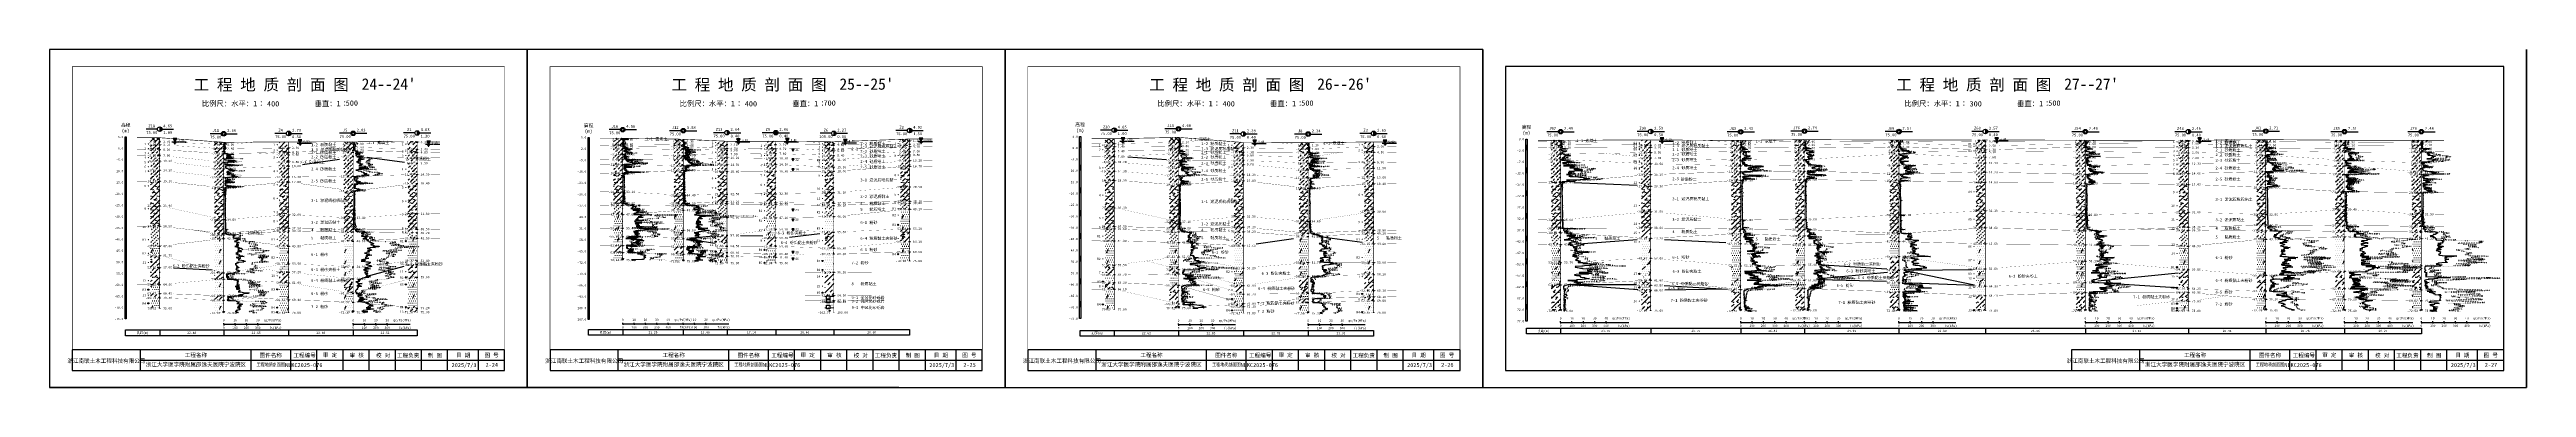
# Model space of a CAD drawing. Extents: x -37 to 3540, y -1485 to 297.
# Drawn here: x -37 to 2140, y -1188 to -891 of the extents above; entities that cross this region are included whole.
import ezdxf
from ezdxf.enums import TextEntityAlignment as Align

# ---------------------------------------------------------------- set-up
doc = ezdxf.new("R2010")
doc.units = 0
doc.linetypes.add('DOT', pattern=[6.35, 0, -6.35])
doc.layers.get('0').update_dxf_attribs({"linetype": 'CONTINUOUS'})
for name, color, linetype in [('CURVE', 200, 'CONTINUOUS'), ('FRAME', 7, 'CONTINUOUS'), ('HOLE', 41, 'CONTINUOUS'), ('LagendAid', 7, 'CONTINUOUS'), ('LegendAid', 7, 'CONTINUOUS'), ('RULER', 7, 'CONTINUOUS'), ('SAMPLE', 1, 'CONTINUOUS'), ('STRATUM', 241, 'CONTINUOUS')]:
    doc.layers.add(name, color=color, linetype=linetype)
doc.layers.add('HATCH', color=7, linetype='CONTINUOUS', lineweight=13)
doc.styles.add('ST', font='')
doc.styles.get('ST').set_extended_font_data('SimSun')
pattern_1 = [(45, (-37.3898, -1188), (-2.12132, 2.12132), [10, 0]), (135, (-37.3898, -1188), (-2.12132, -2.12132), [10, 0])]
pattern_2 = [(45, (-37.39, -1188), (-4.24264, 4.24264), [10, 0]), (45, (-36.329, -1191.182), (-2.12132, 6.36396), [3, -3])]
pattern_3 = [(45, (-37.39, -1188), (-4.24264, 4.24264), [10, 0]), (45, (-36.329, -1191.182), (-2.12132, 6.36396), [3, -3]), (26.565, (-36.3156, -1188.2536), (5.999823, 5.999812), [0.567, -12.849]), (0, (-36.8826, -1188.2536), (0, 6), [0.567, -5.433]), (26.565, (-38.971, -1188), (5.999823, 5.999812), [0.567, -12.849]), (0, (-38.464, -1187.7464), (0, 6), [0.567, -5.433]), (153.435, (-36.8826, -1188.2536), (-5.999818, -5e-06), [1.134, -12.2826]), (26.565, (-33.3156, -1185.2536), (5.999823, 5.999812), [0.567, -12.849]), (0, (-33.8826, -1185.2536), (0, 6), [0.567, -5.433]), (26.565, (-35.971, -1185), (5.999823, 5.999812), [0.567, -12.849]), (0, (-35.464, -1184.7464), (0, 6), [0.567, -5.433]), (153.435, (-33.8826, -1185.2536), (-5.999818, -5e-06), [1.134, -12.2826])]
pattern_4 = [(45, (-37.39, -1188), (-7e-07, 6.99998), [1.97196, -7.92754]), (45, (-34.577, -1185.171), (-7e-07, 6.99998), [1.99367, -7.90583]), (45, (-32.3223, -1182.918), (-7e-07, 6.99998), [1.81361, -8.08588]), (26.56505, (-37.3898, -1184.5), (7, 7), [0.0965, -15.55598]), (36.8699, (-36.6898, -1183.8), (7, 7), [0.19775, -34.80225]), (315, (-33.89, -1181.024), (6.99998, 1e-06), [0.03305, -9.86644]), (26.56505, (-33.8898, -1188), (7, 7), [0.14475, -15.50773]), (26.56505, (-33.1898, -1187.3), (7, 7), [0.10528, -15.5472]), (90, (-32.84, -1186.95), (-7, -5e-07), [0.02877, -6.97123]), (26.56505, (-32.4898, -1186.6), (7, 7), [0.09101, -31.21394]), (36.8699, (-31.7898, -1185.9), (7, 7), [0.11069, -34.88931]), (45, (-31.09, -1185.2), (-2e-07, 6.99998), [0.10911, -9.79038]), (315, (-30.4756, -1184.452), (6.99998, 1e-06), [0.03305, -9.86644]), (36.8699, (-35.9898, -1183.1), (7, 7), [0.10224, -34.89776]), (53.1301, (-35.2898, -1182.4), (14, 21), [0.13438, -34.86562]), (53.1301, (-34.5898, -1181.7), (14, 21), [0.12625, -34.87375])]
pattern_5 = [(45, (-37.3898, -1188), (-2.12132, 2.12132), [10, 0]), (26.565, (-36.3156, -1188.2536), (5.999823, 5.999812), [0.567, -12.849]), (0, (-36.8826, -1188.2536), (0, 6), [0.567, -5.433]), (26.565, (-38.971, -1188), (5.999823, 5.999812), [0.567, -12.849]), (0, (-38.464, -1187.7464), (0, 6), [0.567, -5.433]), (153.435, (-36.8826, -1188.2536), (-5.999818, -5e-06), [1.134, -12.2826]), (26.565, (-33.3156, -1185.2536), (5.999823, 5.999812), [0.567, -12.849]), (0, (-33.8826, -1185.2536), (0, 6), [0.567, -5.433]), (26.565, (-35.971, -1185), (5.999823, 5.999812), [0.567, -12.849]), (0, (-35.464, -1184.7464), (0, 6), [0.567, -5.433]), (153.435, (-33.8826, -1185.2536), (-5.999818, -5e-06), [1.134, -12.2826])]
pattern_6 = [(45, (-37.39, -1188), (-6e-07, 6.99998), [0.9473, -8.9522]), (45, (-35.99, -1186.6), (-6e-07, 6.99998), [0.9869, -8.9126]), (45, (-34.59, -1185.2), (-6e-07, 6.99998), [1.06018, -8.83931]), (45, (-33.19, -1183.8), (-6e-07, 6.99998), [0.94918, -8.95032]), (45, (-31.79, -1182.4), (-6e-07, 6.99998), [1.0365, -8.863]), (45, (-33.89, -1188), (-6e-07, 6.99998), [1.01335, -8.88615]), (45, (-32.49, -1186.6), (-6e-07, 6.99998), [1.07896, -12.12037]), (45, (-31.09, -1185.2), (-6e-07, 6.99998), [0.99882, -8.90067]), (45, (-36.69, -1183.8), (-4e-07, 6.99998), [1.05533, -8.84416]), (45, (-35.29, -1182.4), (-4e-07, 6.99998), [1.0365, -8.863])]
pattern_7 = [(82.875, (-38.2244, -1189.206), (0.0003693, 10.0001764), [0.0893, -80.5337]), (143.13, (-38.1233, -1189.2818), (-29.999964, 20.000054), [0.12627, -49.87373]), (172.875, (-37.9462, -1189.304), (-70.0002457, 9.9996603), [0.17857, -80.44443]), (206.565, (-37.7677, -1189.2147), (-9.999705, -9.999687), [0.19954, -22.16046]), (243.435, (-37.6785, -1189.0363), (9e-06, -9.999696), [0.19954, -22.16146]), (255.964, (-37.5892, -1188.679), (-0.0002, -9.999501), [0.36813, -40.86287]), (255.964, (-37.2791, -1187.439), (-0.0002, -9.999501), [1.27838, -39.95262]), (255.964, (-37.2106, -1187.165), (-0.0002, -9.999501), [0.28235, -40.94865]), (216.87, (-37.0204, -1186.9108), (-9.999982, -10.000018), [0.12627, -49.87373]), (243.435, (-37.1214, -1186.9865), (9e-06, -9.999696), [0.19954, -22.16146]), (206.565, (-36.842, -1186.8215), (-9.999705, -9.999687), [0.19954, -22.16046]), (172.875, (-36.6647, -1186.8437), (-70.0002457, 9.9996603), [0.17857, -80.44443]), (143.13, (-36.5637, -1186.9194), (-29.999964, 20.000054), [0.12627, -49.87373]), (82.875, (-36.5748, -1187.008), (0.0003693, 10.0001764), [0.0893, -80.5337]), (0, (-37.719, -1187.66), (0, 10), [0.89286, -9.10714]), (0, (-37.3648, -1188), (1, 2), [0, -1.75]), (0, (-37.3898, -1187.975), (1, 2), [0, -1.75]), (0, (-37.3898, -1188), (1, 2), [0, -1.75]), (0, (-37.4148, -1188), (1, 2), [0, -1.75]), (0, (-37.3898, -1188.025), (1, 2), [0, -1.75])]
pattern_8 = [(82.875, (-39.226, -1190.6533), (0.000812, 22.000388), [0.1964, -177.1742]), (143.13, (-39.0037, -1190.82), (-65.99992, 44.00012), [0.2778, -109.7222]), (172.875, (-38.6138, -1190.8687), (-154.00054, 21.999253), [0.39285, -176.97775]), (206.565, (-38.221, -1190.672), (-21.99935, -21.9993), [0.439, -48.753]), (243.435, (-38.025, -1190.28), (2e-05, -21.99933), [0.439, -48.7552]), (255.964, (-37.8285, -1189.494), (-0.00044, -21.9989), [0.8099, -89.8983]), (255.964, (-37.1464, -1186.7656), (-0.00044, -21.9989), [2.8124, -87.8958]), (255.964, (-36.9957, -1186.163), (-0.00044, -21.9989), [0.6212, -90.087]), (216.87, (-36.577, -1185.6037), (-21.99996, -22.00004), [0.2778, -109.7222]), (243.435, (-36.799, -1185.77), (2e-05, -21.99933), [0.439, -48.7552]), (206.565, (-36.185, -1185.407), (-21.99935, -21.9993), [0.439, -48.753]), (172.875, (-35.7947, -1185.456), (-154.00054, 21.999253), [0.39285, -176.97775]), (143.13, (-35.5725, -1185.6228), (-65.99992, 44.00012), [0.2778, -109.7222]), (82.875, (-35.5968, -1185.8177), (0.000812, 22.000388), [0.1964, -177.1742]), (0, (-38.115, -1187.252), (0, 22), [1.9643, -20.0357]), (0, (-37.3348, -1188), (2.2, 4.4), [0, -3.85]), (0, (-37.3898, -1187.945), (2.2, 4.4), [0, -3.85]), (0, (-37.3898, -1188), (2.2, 4.4), [0, -3.85]), (0, (-37.4448, -1188), (2.2, 4.4), [0, -3.85]), (0, (-37.3898, -1188.055), (2.2, 4.4), [0, -3.85])]
pattern_9 = [(45, (-37.39, -1188), (-2e-06, 15.39996), [4.3383, -17.4406]), (45, (-31.201, -1181.777), (-2e-06, 15.39996), [4.3861, -17.3928]), (45, (-26.241, -1176.819), (-2e-06, 15.39996), [3.9899, -17.78894]), (26.565, (-37.39, -1180.3), (15.4, 15.4), [0.2123, -34.22315]), (36.8699, (-35.8498, -1178.76), (15.4, 15.4), [0.43504, -76.56496]), (315, (-29.69, -1172.653), (15.39996, 3e-06), [0.0727, -21.7062]), (26.565, (-29.69, -1188), (15.4, 15.4), [0.31845, -34.117]), (26.565, (-28.15, -1186.46), (15.4, 15.4), [0.2316, -34.2038]), (90, (-27.38, -1185.69), (-15.4, -1e-06), [0.0633, -15.3367]), (26.565, (-26.61, -1184.92), (15.4, 15.4), [0.2002, -68.6707]), (36.8699, (-25.0698, -1183.38), (15.4, 15.4), [0.2435, -76.7565]), (45, (-23.53, -1181.84), (-5e-07, 15.39996), [0.24005, -21.53884]), (315, (-22.179, -1180.195), (15.39996, 3e-06), [0.0727, -21.7062]), (36.8699, (-34.3098, -1177.22), (15.4, 15.4), [0.2249, -76.7751]), (53.1301, (-32.7698, -1175.68), (30.8, 46.2), [0.29564, -76.70436]), (53.1301, (-31.2298, -1174.14), (30.8, 46.2), [0.27774, -76.72226])]
pattern_10 = [(45, (382.6102, -1188), (-2.12132, 2.12132), [10, 0]), (135, (382.6102, -1188), (-2.12132, -2.12132), [10, 0])]
pattern_11 = [(45, (382.61, -1188), (-4.24264, 4.24264), [10, 0]), (45, (383.671, -1191.182), (-2.12132, 6.36396), [3, -3])]
pattern_12 = [(45, (382.61, -1188), (-4.24264, 4.24264), [10, 0]), (45, (383.671, -1191.182), (-2.12132, 6.36396), [3, -3]), (26.565, (383.6844, -1188.2536), (5.999823, 5.999812), [0.567, -12.849]), (0, (383.1174, -1188.2536), (0, 6), [0.567, -5.433]), (26.565, (381.029, -1188), (5.999823, 5.999812), [0.567, -12.849]), (0, (381.536, -1187.7464), (0, 6), [0.567, -5.433]), (153.435, (383.1174, -1188.2536), (-5.999818, -5e-06), [1.134, -12.2826]), (26.565, (386.6844, -1185.2536), (5.999823, 5.999812), [0.567, -12.849]), (0, (386.1174, -1185.2536), (0, 6), [0.567, -5.433]), (26.565, (384.029, -1185), (5.999823, 5.999812), [0.567, -12.849]), (0, (384.536, -1184.7464), (0, 6), [0.567, -5.433]), (153.435, (386.1174, -1185.2536), (-5.999818, -5e-06), [1.134, -12.2826])]
pattern_13 = [(45, (382.61, -1188), (-7e-07, 6.99998), [1.97196, -7.92754]), (45, (385.423, -1185.171), (-7e-07, 6.99998), [1.99367, -7.90583]), (45, (387.6777, -1182.918), (-7e-07, 6.99998), [1.81361, -8.08588]), (26.56505, (382.6102, -1184.5), (7, 7), [0.0965, -15.55598]), (36.8699, (383.3102, -1183.8), (7, 7), [0.19775, -34.80225]), (315, (386.11, -1181.024), (6.99998, 1e-06), [0.03305, -9.86644]), (26.56505, (386.1102, -1188), (7, 7), [0.14475, -15.50773]), (26.56505, (386.8102, -1187.3), (7, 7), [0.10528, -15.5472]), (90, (387.16, -1186.95), (-7, -5e-07), [0.02877, -6.97123]), (26.56505, (387.5102, -1186.6), (7, 7), [0.09101, -31.21394]), (36.8699, (388.2102, -1185.9), (7, 7), [0.11069, -34.88931]), (45, (388.91, -1185.2), (-2e-07, 6.99998), [0.10911, -9.79038]), (315, (389.5244, -1184.452), (6.99998, 1e-06), [0.03305, -9.86644]), (36.8699, (384.0102, -1183.1), (7, 7), [0.10224, -34.89776]), (53.1301, (384.7102, -1182.4), (14, 21), [0.13438, -34.86562]), (53.1301, (385.4102, -1181.7), (14, 21), [0.12625, -34.87375])]
pattern_14 = [(45, (382.6102, -1188), (-2.12132, 2.12132), [10, 0]), (26.565, (383.6844, -1188.2536), (5.999823, 5.999812), [0.567, -12.849]), (0, (383.1174, -1188.2536), (0, 6), [0.567, -5.433]), (26.565, (381.029, -1188), (5.999823, 5.999812), [0.567, -12.849]), (0, (381.536, -1187.7464), (0, 6), [0.567, -5.433]), (153.435, (383.1174, -1188.2536), (-5.999818, -5e-06), [1.134, -12.2826]), (26.565, (386.6844, -1185.2536), (5.999823, 5.999812), [0.567, -12.849]), (0, (386.1174, -1185.2536), (0, 6), [0.567, -5.433]), (26.565, (384.029, -1185), (5.999823, 5.999812), [0.567, -12.849]), (0, (384.536, -1184.7464), (0, 6), [0.567, -5.433]), (153.435, (386.1174, -1185.2536), (-5.999818, -5e-06), [1.134, -12.2826])]
pattern_15 = [(45, (382.61, -1188), (-6e-07, 6.99998), [0.9473, -8.9522]), (45, (384.01, -1186.6), (-6e-07, 6.99998), [0.9869, -8.9126]), (45, (385.41, -1185.2), (-6e-07, 6.99998), [1.06018, -8.83931]), (45, (386.81, -1183.8), (-6e-07, 6.99998), [0.94918, -8.95032]), (45, (388.21, -1182.4), (-6e-07, 6.99998), [1.0365, -8.863]), (45, (386.11, -1188), (-6e-07, 6.99998), [1.01335, -8.88615]), (45, (387.51, -1186.6), (-6e-07, 6.99998), [1.07896, -12.12037]), (45, (388.91, -1185.2), (-6e-07, 6.99998), [0.99882, -8.90067]), (45, (383.31, -1183.8), (-4e-07, 6.99998), [1.05533, -8.84416]), (45, (384.71, -1182.4), (-4e-07, 6.99998), [1.0365, -8.863])]
pattern_16 = [(82.875, (381.7756, -1189.206), (0.0003693, 10.0001764), [0.0893, -80.5337]), (143.13, (381.8767, -1189.2818), (-29.999964, 20.000054), [0.12627, -49.87373]), (172.875, (382.0538, -1189.304), (-70.0002457, 9.9996603), [0.17857, -80.44443]), (206.565, (382.2323, -1189.2147), (-9.999705, -9.999687), [0.19954, -22.16046]), (243.435, (382.3215, -1189.0363), (9e-06, -9.999696), [0.19954, -22.16146]), (255.964, (382.4108, -1188.679), (-0.0002, -9.999501), [0.36813, -40.86287]), (255.964, (382.7209, -1187.439), (-0.0002, -9.999501), [1.27838, -39.95262]), (255.964, (382.7894, -1187.165), (-0.0002, -9.999501), [0.28235, -40.94865]), (216.87, (382.9796, -1186.9108), (-9.999982, -10.000018), [0.12627, -49.87373]), (243.435, (382.8786, -1186.9865), (9e-06, -9.999696), [0.19954, -22.16146]), (206.565, (383.158, -1186.8215), (-9.999705, -9.999687), [0.19954, -22.16046]), (172.875, (383.3353, -1186.8437), (-70.0002457, 9.9996603), [0.17857, -80.44443]), (143.13, (383.4363, -1186.9194), (-29.999964, 20.000054), [0.12627, -49.87373]), (82.875, (383.4252, -1187.008), (0.0003693, 10.0001764), [0.0893, -80.5337]), (0, (382.281, -1187.66), (0, 10), [0.89286, -9.10714]), (0, (382.6352, -1188), (1, 2), [0, -1.75]), (0, (382.6102, -1187.975), (1, 2), [0, -1.75]), (0, (382.6102, -1188), (1, 2), [0, -1.75]), (0, (382.5852, -1188), (1, 2), [0, -1.75]), (0, (382.6102, -1188.025), (1, 2), [0, -1.75])]
pattern_17 = [(45, (382.61, -1188), (-2e-06, 15.39996), [4.3383, -17.4406]), (45, (388.799, -1181.777), (-2e-06, 15.39996), [4.3861, -17.3928]), (45, (393.759, -1176.819), (-2e-06, 15.39996), [3.9899, -17.7889]), (26.565, (382.61, -1180.3), (15.4, 15.4), [0.2123, -34.22315]), (36.8699, (384.1502, -1178.76), (15.4, 15.4), [0.43504, -76.56496]), (315, (390.31, -1172.653), (15.39996, 3e-06), [0.0727, -21.7062]), (26.565, (390.31, -1188), (15.4, 15.4), [0.31845, -34.117]), (26.565, (391.85, -1186.46), (15.4, 15.4), [0.2316, -34.2038]), (90, (392.62, -1185.69), (-15.4, -1e-06), [0.0633, -15.3367]), (26.565, (393.39, -1184.92), (15.4, 15.4), [0.2002, -68.6707]), (36.8699, (394.9302, -1183.38), (15.4, 15.4), [0.2435, -76.7565]), (45, (396.47, -1181.84), (-5e-07, 15.39996), [0.24005, -21.5388]), (315, (397.821, -1180.195), (15.39996, 3e-06), [0.0727, -21.7062]), (36.8699, (385.6902, -1177.22), (15.4, 15.4), [0.2249, -76.7751]), (53.1301, (387.2302, -1175.68), (30.8, 46.2), [0.29564, -76.70436]), (53.1301, (388.7702, -1174.14), (30.8, 46.2), [0.27774, -76.72226])]
pattern_18 = [(82.875, (380.774, -1190.6533), (0.000812, 22.000388), [0.1964, -177.1742]), (143.13, (380.9963, -1190.82), (-65.99992, 44.00012), [0.2778, -109.7222]), (172.875, (381.3862, -1190.8687), (-154.00054, 21.999253), [0.39285, -176.97775]), (206.565, (381.779, -1190.672), (-21.99935, -21.9993), [0.439, -48.753]), (243.435, (381.975, -1190.28), (2e-05, -21.99933), [0.439, -48.7552]), (255.964, (382.1715, -1189.494), (-0.00044, -21.9989), [0.8099, -89.8983]), (255.964, (382.8536, -1186.7656), (-0.00044, -21.9989), [2.8124, -87.8958]), (255.964, (383.0043, -1186.163), (-0.00044, -21.9989), [0.6212, -90.087]), (216.87, (383.423, -1185.6037), (-21.99996, -22.00004), [0.2778, -109.7222]), (243.435, (383.201, -1185.77), (2e-05, -21.99933), [0.439, -48.7552]), (206.565, (383.815, -1185.407), (-21.99935, -21.9993), [0.439, -48.753]), (172.875, (384.2053, -1185.456), (-154.00054, 21.999253), [0.39285, -176.97775]), (143.13, (384.4275, -1185.6228), (-65.99992, 44.00012), [0.2778, -109.7222]), (82.875, (384.4032, -1185.8177), (0.000812, 22.000388), [0.1964, -177.1742]), (0, (381.885, -1187.252), (0, 22), [1.9643, -20.0357]), (0, (382.6652, -1188), (2.2, 4.4), [0, -3.85]), (0, (382.6102, -1187.945), (2.2, 4.4), [0, -3.85]), (0, (382.6102, -1188), (2.2, 4.4), [0, -3.85]), (0, (382.5552, -1188), (2.2, 4.4), [0, -3.85]), (0, (382.6102, -1188.055), (2.2, 4.4), [0, -3.85])]
pattern_19 = [(45, (382.61, -1185.5), (-5, 5), [0.8, -6.27107]), (315, (382.61, -1185.5), (5, 5), [0.8, -6.27107]), (315, (383.176, -1184.934), (5, 5), [0.8, -6.27107]), (45, (383.176, -1186.066), (-5, 5), [1, -6.07107]), (0, (382.61, -1188), (0, 5), []), (0, (382.61, -1185.6), (5.2, 5), [0.2, -3.7])]
pattern_20 = [(45, (802.6102, -1188), (-2.12132, 2.12132), [10, 0]), (135, (802.6102, -1188), (-2.12132, -2.12132), [10, 0])]
pattern_21 = [(45, (802.61, -1188), (-4.24264, 4.24264), [10, 0]), (45, (803.671, -1191.182), (-2.12132, 6.36396), [3, -3])]
pattern_22 = [(45, (802.61, -1188), (-4.24264, 4.24264), [10, 0]), (45, (803.671, -1191.182), (-2.12132, 6.36396), [3, -3]), (26.565, (803.6844, -1188.2536), (5.999823, 5.999812), [0.567, -12.849]), (0, (803.1174, -1188.2536), (0, 6), [0.567, -5.433]), (26.565, (801.029, -1188), (5.999823, 5.999812), [0.567, -12.849]), (0, (801.536, -1187.7464), (0, 6), [0.567, -5.433]), (153.435, (803.1174, -1188.2536), (-5.999818, -5e-06), [1.134, -12.2826]), (26.565, (806.6844, -1185.2536), (5.999823, 5.999812), [0.567, -12.849]), (0, (806.1174, -1185.2536), (0, 6), [0.567, -5.433]), (26.565, (804.029, -1185), (5.999823, 5.999812), [0.567, -12.849]), (0, (804.536, -1184.7464), (0, 6), [0.567, -5.433]), (153.435, (806.1174, -1185.2536), (-5.999818, -5e-06), [1.134, -12.2826])]
pattern_23 = [(45, (802.61, -1188), (-7e-07, 6.99998), [1.97196, -7.92754]), (45, (805.423, -1185.171), (-7e-07, 6.99998), [1.99367, -7.90583]), (45, (807.6777, -1182.918), (-7e-07, 6.99998), [1.81361, -8.08588]), (26.56505, (802.6102, -1184.5), (7, 7), [0.0965, -15.55598]), (36.8699, (803.3102, -1183.8), (7, 7), [0.19775, -34.80225]), (315, (806.11, -1181.024), (6.99998, 1e-06), [0.03305, -9.86644]), (26.56505, (806.1102, -1188), (7, 7), [0.14475, -15.50773]), (26.56505, (806.8102, -1187.3), (7, 7), [0.10528, -15.5472]), (90, (807.16, -1186.95), (-7, -5e-07), [0.02877, -6.97123]), (26.56505, (807.5102, -1186.6), (7, 7), [0.09101, -31.21394]), (36.8699, (808.2102, -1185.9), (7, 7), [0.11069, -34.88931]), (45, (808.91, -1185.2), (-2e-07, 6.99998), [0.10911, -9.79038]), (315, (809.5244, -1184.452), (6.99998, 1e-06), [0.03305, -9.86644]), (36.8699, (804.0102, -1183.1), (7, 7), [0.10224, -34.89776]), (53.1301, (804.7102, -1182.4), (14, 21), [0.13438, -34.86562]), (53.1301, (805.4102, -1181.7), (14, 21), [0.12625, -34.87375])]
pattern_24 = [(45, (802.6102, -1188), (-2.12132, 2.12132), [10, 0]), (26.565, (803.6844, -1188.2536), (5.999823, 5.999812), [0.567, -12.849]), (0, (803.1174, -1188.2536), (0, 6), [0.567, -5.433]), (26.565, (801.029, -1188), (5.999823, 5.999812), [0.567, -12.849]), (0, (801.536, -1187.7464), (0, 6), [0.567, -5.433]), (153.435, (803.1174, -1188.2536), (-5.999818, -5e-06), [1.134, -12.2826]), (26.565, (806.6844, -1185.2536), (5.999823, 5.999812), [0.567, -12.849]), (0, (806.1174, -1185.2536), (0, 6), [0.567, -5.433]), (26.565, (804.029, -1185), (5.999823, 5.999812), [0.567, -12.849]), (0, (804.536, -1184.7464), (0, 6), [0.567, -5.433]), (153.435, (806.1174, -1185.2536), (-5.999818, -5e-06), [1.134, -12.2826])]
pattern_25 = [(45, (802.61, -1188), (-6e-07, 6.99998), [0.9473, -8.9522]), (45, (804.01, -1186.6), (-6e-07, 6.99998), [0.9869, -8.9126]), (45, (805.41, -1185.2), (-6e-07, 6.99998), [1.06018, -8.83931]), (45, (806.81, -1183.8), (-6e-07, 6.99998), [0.94918, -8.95032]), (45, (808.21, -1182.4), (-6e-07, 6.99998), [1.0365, -8.863]), (45, (806.11, -1188), (-6e-07, 6.99998), [1.01335, -8.88615]), (45, (807.51, -1186.6), (-6e-07, 6.99998), [1.07896, -12.12037]), (45, (808.91, -1185.2), (-6e-07, 6.99998), [0.99882, -8.90067]), (45, (803.31, -1183.8), (-4e-07, 6.99998), [1.05533, -8.84416]), (45, (804.71, -1182.4), (-4e-07, 6.99998), [1.0365, -8.863])]
pattern_26 = [(82.875, (801.7756, -1189.206), (0.0003693, 10.0001764), [0.0893, -80.5337]), (143.13, (801.8767, -1189.2818), (-29.999964, 20.000054), [0.12627, -49.87373]), (172.875, (802.0538, -1189.304), (-70.0002457, 9.9996603), [0.17857, -80.44443]), (206.565, (802.2323, -1189.2147), (-9.999705, -9.999687), [0.19954, -22.16046]), (243.435, (802.3215, -1189.0363), (9e-06, -9.999696), [0.19954, -22.16146]), (255.964, (802.4108, -1188.679), (-0.0002, -9.999501), [0.36813, -40.86287]), (255.964, (802.7209, -1187.439), (-0.0002, -9.999501), [1.27838, -39.95262]), (255.964, (802.7894, -1187.165), (-0.0002, -9.999501), [0.28235, -40.94865]), (216.87, (802.9796, -1186.9108), (-9.999982, -10.000018), [0.12627, -49.87373]), (243.435, (802.8786, -1186.9865), (9e-06, -9.999696), [0.19954, -22.16146]), (206.565, (803.158, -1186.8215), (-9.999705, -9.999687), [0.19954, -22.16046]), (172.875, (803.3353, -1186.8437), (-70.0002457, 9.9996603), [0.17857, -80.44443]), (143.13, (803.4363, -1186.9194), (-29.999964, 20.000054), [0.12627, -49.87373]), (82.875, (803.4252, -1187.008), (0.0003693, 10.0001764), [0.0893, -80.5337]), (0, (802.281, -1187.66), (0, 10), [0.89286, -9.10714]), (0, (802.6352, -1188), (1, 2), [0, -1.75]), (0, (802.6102, -1187.975), (1, 2), [0, -1.75]), (0, (802.6102, -1188), (1, 2), [0, -1.75]), (0, (802.5852, -1188), (1, 2), [0, -1.75]), (0, (802.6102, -1188.025), (1, 2), [0, -1.75])]
pattern_27 = [(82.875, (800.774, -1190.6533), (0.000812, 22.000388), [0.1964, -177.1742]), (143.13, (800.9963, -1190.82), (-65.99992, 44.00012), [0.2778, -109.7222]), (172.875, (801.3862, -1190.8687), (-154.00054, 21.999253), [0.3929, -176.9777]), (206.565, (801.779, -1190.672), (-21.99935, -21.9993), [0.439, -48.753]), (243.435, (801.975, -1190.28), (2e-05, -21.99933), [0.439, -48.7552]), (255.964, (802.1715, -1189.494), (-0.00044, -21.9989), [0.8099, -89.8983]), (255.964, (802.8536, -1186.7656), (-0.00044, -21.9989), [2.8124, -87.8958]), (255.964, (803.0043, -1186.163), (-0.00044, -21.9989), [0.6212, -90.087]), (216.87, (803.423, -1185.6037), (-21.99996, -22.00004), [0.2778, -109.7222]), (243.435, (803.201, -1185.77), (2e-05, -21.99933), [0.439, -48.7552]), (206.565, (803.815, -1185.407), (-21.99935, -21.9993), [0.439, -48.753]), (172.875, (804.2053, -1185.456), (-154.00054, 21.999253), [0.3929, -176.9777]), (143.13, (804.4275, -1185.6228), (-65.99992, 44.00012), [0.2778, -109.7222]), (82.875, (804.4032, -1185.8177), (0.000812, 22.000388), [0.1964, -177.1742]), (0, (801.885, -1187.252), (0, 22), [1.9643, -20.0357]), (0, (802.6652, -1188), (2.2, 4.4), [0, -3.85]), (0, (802.6102, -1187.945), (2.2, 4.4), [0, -3.85]), (0, (802.6102, -1188), (2.2, 4.4), [0, -3.85]), (0, (802.5552, -1188), (2.2, 4.4), [0, -3.85]), (0, (802.6102, -1188.055), (2.2, 4.4), [0, -3.85])]
pattern_28 = [(45, (802.61, -1188), (-2e-06, 15.39996), [4.3383, -17.4406]), (45, (808.799, -1181.777), (-2e-06, 15.39996), [4.3861, -17.3928]), (45, (813.759, -1176.819), (-2e-06, 15.39996), [3.98994, -17.78894]), (26.565, (802.61, -1180.3), (15.4, 15.4), [0.2123, -34.22315]), (36.8699, (804.1502, -1178.76), (15.4, 15.4), [0.43504, -76.56496]), (315, (810.31, -1172.653), (15.39996, 3e-06), [0.0727, -21.7062]), (26.565, (810.31, -1188), (15.4, 15.4), [0.31845, -34.117]), (26.565, (811.85, -1186.46), (15.4, 15.4), [0.2316, -34.2038]), (90, (812.62, -1185.69), (-15.4, -1e-06), [0.0633, -15.3367]), (26.565, (813.39, -1184.92), (15.4, 15.4), [0.2002, -68.6707]), (36.8699, (814.9302, -1183.38), (15.4, 15.4), [0.2435, -76.7565]), (45, (816.47, -1181.84), (-5e-07, 15.39996), [0.24005, -21.53884]), (315, (817.821, -1180.195), (15.39996, 3e-06), [0.0727, -21.7062]), (36.8699, (805.6902, -1177.22), (15.4, 15.4), [0.2249, -76.7751]), (53.1301, (807.2302, -1175.68), (30.8, 46.2), [0.29564, -76.70436]), (53.1301, (808.7702, -1174.14), (30.8, 46.2), [0.27774, -76.72226])]
pattern_29 = [(45, (1459.3464, -1188), (-2.12132, 2.12132), [10, 0]), (135, (1459.3464, -1188), (-2.12132, -2.12132), [10, 0])]
pattern_30 = [(45, (1459.3464, -1188), (-4.24264, 4.24264), [10, 0]), (45, (1460.4074, -1191.182), (-2.12132, 6.36396), [3, -3])]
pattern_31 = [(45, (1459.3464, -1188), (-4.24264, 4.24264), [10, 0]), (45, (1460.4074, -1191.182), (-2.12132, 6.36396), [3, -3]), (26.565, (1460.4205, -1188.2536), (5.999823, 5.999812), [0.567, -12.849]), (0, (1459.8535, -1188.2536), (0, 6), [0.567, -5.433]), (26.565, (1457.765, -1188), (5.999823, 5.999812), [0.567, -12.849]), (0, (1458.272, -1187.7464), (0, 6), [0.567, -5.433]), (153.435, (1459.8535, -1188.2536), (-5.999818, -5e-06), [1.134, -12.2826]), (26.565, (1463.4205, -1185.2536), (5.999823, 5.999812), [0.567, -12.849]), (0, (1462.8535, -1185.2536), (0, 6), [0.567, -5.433]), (26.565, (1460.765, -1185), (5.999823, 5.999812), [0.567, -12.849]), (0, (1461.272, -1184.7464), (0, 6), [0.567, -5.433]), (153.435, (1462.8535, -1185.2536), (-5.999818, -5e-06), [1.134, -12.2826])]
pattern_32 = [(45, (1459.3464, -1188), (-7e-07, 6.999982), [1.971956, -7.927535]), (45, (1462.1593, -1185.171), (-7e-07, 6.999982), [1.99367, -7.90583]), (45, (1464.414, -1182.918), (-7e-07, 6.999982), [1.81361, -8.08588]), (26.56505, (1459.3464, -1184.5), (7, 7), [0.0965, -15.555976]), (36.8699, (1460.0464, -1183.8), (6.9999998, 7.0000002), [0.19775, -34.80225]), (315, (1462.8464, -1181.024), (6.999982, 1e-06), [0.033054, -9.86644]), (26.56505, (1462.8464, -1188), (7, 7), [0.14475, -15.50773]), (26.56505, (1463.5464, -1187.3), (7, 7), [0.10528, -15.547196]), (90, (1463.8964, -1186.95), (-7, -5e-07), [0.02877, -6.97123]), (26.56505, (1464.2464, -1186.6), (7, 7), [0.09101, -31.21394]), (36.8699, (1464.9464, -1185.9), (6.9999998, 7.0000002), [0.11069, -34.88931]), (45, (1465.6464, -1185.2), (-2e-07, 6.999982), [0.10911, -9.79038]), (315, (1466.2605, -1184.452), (6.999982, 1e-06), [0.033054, -9.86644]), (36.8699, (1460.7464, -1183.1), (7, 7), [0.10224, -34.89776]), (53.1301, (1461.4464, -1182.4), (13.9999998, 21.0000002), [0.134384, -34.865616]), (53.1301, (1462.1464, -1181.7), (13.9999998, 21), [0.126246, -34.873754])]
pattern_33 = [(45, (1459.3464, -1188), (-2.12132, 2.12132), [10, 0]), (26.565, (1460.4205, -1188.2536), (5.999823, 5.999812), [0.567, -12.849]), (0, (1459.8535, -1188.2536), (0, 6), [0.567, -5.433]), (26.565, (1457.765, -1188), (5.999823, 5.999812), [0.567, -12.849]), (0, (1458.272, -1187.7464), (0, 6), [0.567, -5.433]), (153.435, (1459.8535, -1188.2536), (-5.999818, -5e-06), [1.134, -12.2826]), (26.565, (1463.4205, -1185.2536), (5.999823, 5.999812), [0.567, -12.849]), (0, (1462.8535, -1185.2536), (0, 6), [0.567, -5.433]), (26.565, (1460.765, -1185), (5.999823, 5.999812), [0.567, -12.849]), (0, (1461.272, -1184.7464), (0, 6), [0.567, -5.433]), (153.435, (1462.8535, -1185.2536), (-5.999818, -5e-06), [1.134, -12.2826])]
pattern_34 = [(45, (1459.3464, -1188), (-6e-07, 6.999982), [0.9473, -8.9522]), (45, (1460.7464, -1186.6), (-6e-07, 6.999982), [0.9869, -8.9126]), (45, (1462.1464, -1185.2), (-6e-07, 6.999982), [1.06018, -8.83931]), (45, (1463.5464, -1183.8), (-6e-07, 6.999982), [0.94918, -8.95032]), (45, (1464.9464, -1182.4), (-6e-07, 6.999982), [1.0365, -8.86299]), (45, (1462.8464, -1188), (-6e-07, 6.999982), [1.01335, -8.88615]), (45, (1464.2464, -1186.6), (-6e-07, 6.999982), [1.07896, -12.12037]), (45, (1465.6464, -1185.2), (-6e-07, 6.999982), [0.99882, -8.90067]), (45, (1460.0464, -1183.8), (-4e-07, 6.999982), [1.05533, -8.844165]), (45, (1461.4464, -1182.4), (-4e-07, 6.999982), [1.0365, -8.86299])]
pattern_35 = [(82.875, (1458.5118, -1189.206), (0.0003693, 10.0001764), [0.08929, -80.53371]), (143.13, (1458.6128, -1189.2818), (-29.999964, 20.0000536), [0.12627, -49.87373]), (172.875, (1458.79, -1189.304), (-70.0002457, 9.9996603), [0.17857, -80.44443]), (206.565, (1458.9685, -1189.2147), (-9.999705, -9.999687), [0.19954, -22.16046]), (243.435, (1459.0577, -1189.0363), (9e-06, -9.999696), [0.19954, -22.16146]), (255.964, (1459.147, -1188.679), (-0.0002, -9.999501), [0.36813, -40.86287]), (255.964, (1459.457, -1187.439), (-0.0002, -9.999501), [1.27838, -39.95262]), (255.964, (1459.5255, -1187.165), (-0.0002, -9.999501), [0.28235, -40.94865]), (216.87, (1459.7158, -1186.9108), (-9.999982, -10.000018), [0.12627, -49.87373]), (243.435, (1459.6147, -1186.9865), (9e-06, -9.999696), [0.19954, -22.16146]), (206.565, (1459.894, -1186.8215), (-9.999705, -9.999687), [0.19954, -22.16046]), (172.875, (1460.0714, -1186.8437), (-70.0002457, 9.9996603), [0.17857, -80.44443]), (143.13, (1460.1724, -1186.9194), (-29.999964, 20.0000536), [0.12627, -49.87373]), (82.875, (1460.1614, -1187.008), (0.0003693, 10.0001764), [0.08929, -80.53371]), (0, (1459.017, -1187.66), (0, 10), [0.89286, -9.10714]), (0, (1459.3714, -1188), (1, 2), [0, -1.75]), (0, (1459.3464, -1187.975), (1, 2), [0, -1.75]), (0, (1459.3464, -1188), (1, 2), [0, -1.75]), (0, (1459.3214, -1188), (1, 2), [0, -1.75]), (0, (1459.3464, -1188.025), (1, 2), [0, -1.75])]
pattern_36 = [(45, (1459.346, -1188), (-2e-06, 15.39996), [4.3383, -17.4406]), (45, (1465.535, -1181.777), (-2e-06, 15.39996), [4.3861, -17.3928]), (45, (1470.495, -1176.819), (-2e-06, 15.39996), [3.98994, -17.78894]), (26.565, (1459.3464, -1180.3), (15.4, 15.4), [0.2123, -34.22315]), (36.8699, (1460.8864, -1178.76), (15.4, 15.4), [0.43504, -76.56496]), (315, (1467.046, -1172.653), (15.39996, 3e-06), [0.0727, -21.7062]), (26.565, (1467.0464, -1188), (15.4, 15.4), [0.31845, -34.117]), (26.565, (1468.5864, -1186.46), (15.4, 15.4), [0.2316, -34.2038]), (90, (1469.356, -1185.69), (-15.4, -1e-06), [0.0633, -15.3367]), (26.565, (1470.1264, -1184.92), (15.4, 15.4), [0.2002, -68.6707]), (36.8699, (1471.6664, -1183.38), (15.4, 15.4), [0.2435, -76.7565]), (45, (1473.206, -1181.84), (-5e-07, 15.39996), [0.24005, -21.53884]), (315, (1474.557, -1180.195), (15.39996, 3e-06), [0.0727, -21.7062]), (36.8699, (1462.4264, -1177.22), (15.4, 15.4), [0.2249, -76.7751]), (53.1301, (1463.9664, -1175.68), (30.8, 46.2), [0.29564, -76.70436]), (53.1301, (1465.5064, -1174.14), (30.8, 46.2), [0.27774, -76.72226])]
pattern_37 = [(82.875, (1457.5102, -1190.6533), (0.000812, 22.000388), [0.19644, -177.17416]), (143.13, (1457.7325, -1190.82), (-65.99992, 44.000118), [0.2778, -109.7222]), (172.875, (1458.1223, -1190.8687), (-154.00054, 21.999253), [0.39285, -176.97775]), (206.565, (1458.515, -1190.672), (-21.99935, -21.99931), [0.439, -48.753]), (243.435, (1458.711, -1190.28), (2e-05, -21.99933), [0.439, -48.7552]), (255.964, (1458.9077, -1189.494), (-0.00044, -21.998903), [0.8099, -89.8983]), (255.964, (1459.59, -1186.7656), (-0.00044, -21.998903), [2.81244, -87.89576]), (255.964, (1459.7404, -1186.163), (-0.00044, -21.998903), [0.6212, -90.087]), (216.87, (1460.159, -1185.6037), (-21.99996, -22.00004), [0.2778, -109.7222]), (243.435, (1459.937, -1185.77), (2e-05, -21.99933), [0.439, -48.7552]), (206.565, (1460.552, -1185.407), (-21.99935, -21.99931), [0.439, -48.753]), (172.875, (1460.9414, -1185.456), (-154.00054, 21.999253), [0.39285, -176.97775]), (143.13, (1461.1637, -1185.6228), (-65.99992, 44.000118), [0.2778, -109.7222]), (82.875, (1461.1393, -1185.8177), (0.000812, 22.000388), [0.19644, -177.17416]), (0, (1458.62, -1187.252), (0, 22), [1.9643, -20.0357]), (0, (1459.4014, -1188), (2.2, 4.4), [0, -3.85]), (0, (1459.3464, -1187.945), (2.2, 4.4), [0, -3.85]), (0, (1459.3464, -1188), (2.2, 4.4), [0, -3.85]), (0, (1459.2914, -1188), (2.2, 4.4), [0, -3.85]), (0, (1459.3464, -1188.055), (2.2, 4.4), [0, -3.85])]

# ---------------------------------------------------------------- blocks, each defined once
blk = doc.blocks.new('图头_剖面图A3')
at = {"style": 'ST'}
for s, height, p in [('工 程 地 质 剖 面 图', 10, (-15.1, 10.8)), ('比例尺：水平：1∶            垂直：1∶', 4.6, (-11.5, -5.8))]:
    blk.add_text(s, height=height, dxfattribs=at).set_placement(p, align=Align.MIDDLE_CENTER)
for tag, height, p in [('01_剖面号', 10, (64.4, 11.4)), ('02_横向比例', 4.6, (-18.8, -6)), ('03＿纵向比例', 4.6, (50.4, -5.3))]:
    blk.add_attdef(tag, text='', height=height, dxfattribs=at).set_placement(p, align=Align.MIDDLE_LEFT)
blk = doc.blocks.new('图签_A3长')
for p, q in [((0, 18), (-380, 18)), ((-380, 18), (-380, 0)), ((-380, 0), (0, 0)), ((-320, 0), (-320, 18)), ((-320, 9), (0, 9)), ((-222.8, 0), (-222.8, 18)), ((-188, 0), (-188, 18)), ((-165, 0), (-165, 18)), ((-142, 0), (-142, 18)), ((-119, 0), (-119, 18)), ((-96, 0), (-96, 18)), ((-73, 0), (-73, 18)), ((-50, 0), (-50, 18)), ((-23, 0), (-23, 18)), ((0, 0), (0, 18))]:
    blk.add_line(p, q)
at = {"style": 'ST'}
for s, p in [('工程名称', (-271.3, 13.5)), ('图件名称', (-205.5, 13.3)), ('工程编号', (-175.7, 13.3)), ('审 定', (-153.4, 13.6)), ('审 核', (-130, 13.4)), ('校 对', (-106.8, 13.2)), ('工程负责', (-84.7, 13.2)), ('制 图', (-61.1, 13.2)), ('日 期', (-36.4, 13.4)), ('图 号', (-11.4, 13.4))]:
    blk.add_text(s, height=3.5, dxfattribs=at).set_placement(p, align=Align.MIDDLE_CENTER)
for tag, p in [('01＿单位名称', (-350, 8.4)), ('02＿工程名称', (-271.3, 5.2)), ('04＿工程编号', (-176.5, 4.7)), ('05＿日期', (-35.6, 4.7)), ('06＿图号', (-11.2, 4.9))]:
    blk.add_attdef(tag, text='', height=3.5, dxfattribs=at).set_placement(p, align=Align.MIDDLE_CENTER)
at = {"style": 'ST', "width": 0.85}
blk.add_attdef('03＿图件名称', text='', height=3, dxfattribs=at).set_placement((-205.5, 5.1), align=Align.MIDDLE_CENTER)
blk = doc.blocks.new('H_sam_hole')
blk.add_line((0, 2), (0, -2))
at = {"const_width": 2}
blk.add_lwpolyline([(0, -1, 0.414214), (1, 0, 0.414214), (0, 1, 1)], format="xyb", dxfattribs=at)
blk.add_circle((0, 0), 2)
blk = doc.blocks.new('H_cpt_hole')
for p, q in [((-1.7, 1), (1.7, 1)), ((0, -2), (-1.7, 1)), ((1.7, 1), (0, -2))]:
    blk.add_line(p, q)
blk.add_circle((0, 0), 2)
blk = doc.blocks.new('Arrow')
for points in [[(-3.984779, 0.348623), (0, 0), (-3.189535, 0)], [(-3.189535, 0), (0, 0), (-3.984779, -0.348623)]]:
    blk.add_solid(points)
blk = doc.blocks.new('SampleSoilUndisturbed')
at = {"const_width": 0.5}
blk.add_lwpolyline([(-0.25, 0, 1), (0.25, 0, 1)], format="xyb", close=True, dxfattribs=at)
blk = doc.blocks.new('SampleSoilDisturbed')
blk.add_circle((0, 0), 0.5)
blk = doc.blocks.new('Gwl')
for points in [[(-2.6, 0), (3.6, 0)], [(3.9, 0), (4.2, 0)], [(4.5, 0), (4.8, 0)], [(5.1, 0), (10, 0)], [(-1.1, -0.6), (1.2, -0.6)], [(-0.5, -1.1), (0.6, -1.1)], [(-0.2, -1.7), (0.3, -1.7)]]:
    blk.add_lwpolyline(points)
blk.add_lwpolyline([(0, 0, 0, 3.22, 0), (0, 2.8, 3.22, 3.22, 0)], format="xyseb")
blk.add_lwpolyline([(0, 0), (1.6, 2.8), (-1.6, 2.8)], close=True)
at = {"style": 'ST', "width": 0.8}
blk.add_attdef('*GWL', (3.1, 0.5), '', height=2, dxfattribs=at)
blk = doc.blocks.new('H_ssp_hole')
blk.add_hatch(color=256).paths.add_polyline_path([(0, 2), (0, 1), (-1.7, 1), (0, -2, 0.414214), (2, 0, 0.414214)])
for p, q in [((0, 1), (-1.7, 1)), ((-1.7, 1), (0, -2)), ((0, 2), (0, 1))]:
    blk.add_line(p, q)
blk.add_circle((0, 0), 2)
blk = doc.blocks.new('TrigonHollow')
blk.add_lwpolyline([(0, -1.2), (1, 0.6), (-1, 0.6)], close=True)
blk = doc.blocks.new('FHt_TFH')
at = {"const_width": 0.1}
for points in [[(0, 0.9), (-2.1, 3)], [(-1.2, 0.6), (1.2, 0.6)], [(-1.2, 0), (1.2, 0)], [(0, 0.9), (2.1, 3)], [(0, -2.6), (0, 0.9)], [(-1.2, -0.6), (1.2, -0.6)], [(-1.2, -1.3), (1.2, -1.3)]]:
    blk.add_lwpolyline(points, dxfattribs=at)
at = {"layer": 'LegendAid', "color": 254}
blk.add_lwpolyline([(-3, 3.9), (2.8, 3.9), (2.8, -3), (-3, -3)], close=True, dxfattribs=at)
blk = doc.blocks.new('FHt_FH')
at = {"const_width": 0.1}
for points in [[(-0.2, 1), (-2.3, 3.1)], [(-1.4, 0.1), (1, 0.1)], [(-0.2, 1), (2, 3.1)], [(-0.2, -2.5), (-0.2, 1)], [(-1.4, -0.5), (1, -0.5)], [(-1.4, -1.2), (1, -1.2)]]:
    blk.add_lwpolyline(points, dxfattribs=at)
at = {"layer": 'LagendAid', "color": 254}
blk.add_lwpolyline([(-3.1, 4), (2.7, 4), (2.7, -3), (-3.1, -3)], close=True, dxfattribs=at)
blk = doc.blocks.new('FHt_ZFH')
at = {"const_width": 0.1}
for points in [[(0, 0.9), (-2.1, 3)], [(-1.2, 0), (1.2, 0)], [(0, 0.9), (2.1, 3)], [(0, -2.6), (0, 0.9)], [(-1.2, -0.5), (1.2, -0.5)]]:
    blk.add_lwpolyline(points, dxfattribs=at)
at = {"layer": 'LegendAid', "color": 254}
blk.add_lwpolyline([(-3, 3.9), (2.9, 3.9), (2.9, -2.9), (-3, -2.9)], close=True, dxfattribs=at)

msp = doc.modelspace()

# ---------------------------------------------------------------- hatches: boundary and pattern name
at = {"layer": 'HATCH'}
h = msp.add_hatch(dxfattribs=at)
h.set_pattern_fill('YNFNT', color=251, style=0)
h.set_pattern_definition(pattern_3)
h.paths.add_polyline_path([(59.5, -974.7), (51.5, -974.7), (51.5, -978.9), (59.5, -978.9)])
h.paths.add_polyline_path([(48.8, -980.4), (56.9, -980.4), (56.9, -977.5), (48.8, -977.5)], flags=9)
h.paths.add_polyline_path([(50.2, -976.2), (56.9, -976.2), (56.9, -973.3), (50.2, -973.3)], flags=9)
h = msp.add_hatch(dxfattribs=at)
h.set_pattern_fill('SZFT', color=52, style=0)
h.set_pattern_definition(pattern_4)
h.paths.add_polyline_path([(59.5, -978.9), (51.5, -978.9), (51.5, -984.1), (59.5, -984.1)])
h.paths.add_polyline_path([(48.8, -985.6), (56.9, -985.6), (56.9, -982.7), (48.8, -982.7)], flags=9)
h.paths.add_polyline_path([(48.8, -980.4), (56.9, -980.4), (56.9, -977.5), (48.8, -977.5)], flags=9)
h = msp.add_hatch(dxfattribs=at)
h.set_pattern_fill('STT', color=50, style=0)
h.set_pattern_definition(pattern_1)
h.paths.add_polyline_path([(59.5, -968.5), (51.5, -968.5), (51.5, -971.9), (59.5, -971.9)])
h.paths.add_polyline_path([(50.2, -973.4), (56.9, -973.4), (56.9, -970.5), (50.2, -970.5)], flags=9)
h = msp.add_hatch(dxfattribs=at)
h.set_pattern_fill('FZNT', color=32, style=0)
h.set_pattern_definition(pattern_2)
h.paths.add_polyline_path([(59.5, -971.9), (51.5, -971.9), (51.5, -974.7), (59.5, -974.7)])
h.paths.add_polyline_path([(50.2, -976.2), (56.9, -976.2), (56.9, -973.3), (50.2, -973.3)], flags=9)
h.paths.add_polyline_path([(50.2, -973.4), (56.9, -973.4), (56.9, -970.5), (50.2, -970.5)], flags=9)
h = msp.add_hatch(dxfattribs=at)
h.set_pattern_fill('FZNT', color=32, style=0)
h.set_pattern_definition(pattern_2)
h.paths.add_polyline_path([(115.7, -974.5), (107.7, -974.1), (107.7, -977.6), (115.7, -978.1)])
h.paths.add_polyline_path([(105, -979.6), (113.1, -979.6), (113.1, -976.6), (105, -976.6)], flags=9)
h.paths.add_polyline_path([(106.4, -976), (113.1, -976), (113.1, -973), (106.4, -973)], flags=9)
h = msp.add_hatch(dxfattribs=at)
h.set_pattern_fill('YNFNT', color=251, style=0)
h.set_pattern_definition(pattern_3)
h.paths.add_polyline_path([(115.7, -978.1), (107.7, -977.6), (107.7, -982), (115.7, -982.5)])
h.paths.add_polyline_path([(105, -984), (113.1, -984), (113.1, -981), (105, -981)], flags=9)
h.paths.add_polyline_path([(105, -979.6), (113.1, -979.6), (113.1, -976.6), (105, -976.6)], flags=9)
h = msp.add_hatch(dxfattribs=at)
h.set_pattern_fill('STT', color=50, style=0)
h.set_pattern_definition(pattern_1)
h.paths.add_polyline_path([(115.7, -972.5), (107.7, -971.9), (107.7, -974.1), (115.7, -974.5)])
h.paths.add_polyline_path([(106.4, -976), (113.1, -976), (113.1, -973), (106.4, -973)], flags=9)
h = msp.add_hatch(dxfattribs=at)
h.set_pattern_fill('YNFNT', color=251, style=0)
h.set_pattern_definition(pattern_3)
h.paths.add_polyline_path([(172.8, -977.4), (164.8, -977.5), (164.8, -981.4), (172.8, -981.2)])
h.paths.add_polyline_path([(162.1, -982.7), (170.3, -982.7), (170.3, -979.8), (162.1, -979.8)], flags=9)
h.paths.add_polyline_path([(163.6, -978.9), (170.3, -978.9), (170.3, -976), (163.6, -976)], flags=9)
h = msp.add_hatch(dxfattribs=at)
h.set_pattern_fill('SZFT', color=52, style=0)
h.set_pattern_definition(pattern_4)
h.paths.add_polyline_path([(172.8, -981.2), (164.8, -981.4), (164.8, -983), (172.8, -983.4)])
h.paths.add_polyline_path([(162.1, -984.9), (170.3, -984.9), (170.3, -982), (162.1, -982)], flags=9)
h.paths.add_polyline_path([(162.1, -982.7), (170.3, -982.7), (170.3, -979.8), (162.1, -979.8)], flags=9)
h = msp.add_hatch(dxfattribs=at)
h.set_pattern_fill('FZNT', color=32, style=0)
h.set_pattern_definition(pattern_2)
h.paths.add_polyline_path([(172.8, -972.2), (164.8, -972.3), (164.8, -977.5), (172.8, -977.4)])
h.paths.add_polyline_path([(163.6, -978.9), (170.3, -978.9), (170.3, -976), (163.6, -976)], flags=9)
h = msp.add_hatch(dxfattribs=at)
h.set_pattern_fill('YNFNT', color=251, style=0)
h.set_pattern_definition(pattern_3)
h.paths.add_polyline_path([(229.5, -976.9), (221.5, -977), (221.5, -979.8), (229.5, -979.5)])
h.paths.add_polyline_path([(199.8, -981.4), (226.5, -981.4), (226.5, -976.4), (199.8, -976.4)], flags=9)
h.paths.add_polyline_path([(218.9, -981), (227, -981), (227, -978.1), (218.9, -978.1)], flags=9)
h.paths.add_polyline_path([(220.3, -978.4), (227, -978.4), (227, -975.5), (220.3, -975.5)], flags=9)
h = msp.add_hatch(dxfattribs=at)
h.set_pattern_fill('SZFT', color=52, style=0)
h.set_pattern_definition(pattern_4)
h.paths.add_polyline_path([(229.5, -979.5), (221.5, -979.8), (221.5, -981.5), (229.5, -981.1)])
h.paths.add_polyline_path([(199.8, -981.4), (226.5, -981.4), (226.5, -976.4), (199.8, -976.4)], flags=9)
h.paths.add_polyline_path([(218.9, -982.6), (227, -982.6), (227, -979.7), (218.9, -979.7)], flags=9)
h.paths.add_polyline_path([(218.9, -981), (227, -981), (227, -978.1), (218.9, -978.1)], flags=9)
h = msp.add_hatch(dxfattribs=at)
h.set_pattern_fill('SZFT', color=52, style=0)
h.set_pattern_definition(pattern_4)
h.paths.add_polyline_path([(229.5, -981.1), (221.5, -981.5), (221.5, -985.8), (229.5, -985.1)])
h.paths.add_polyline_path([(218.9, -986.6), (227, -986.6), (227, -983.7), (218.9, -983.7)], flags=9)
h.paths.add_polyline_path([(218.9, -982.6), (227, -982.6), (227, -979.7), (218.9, -979.7)], flags=9)
h = msp.add_hatch(dxfattribs=at)
h.set_pattern_fill('STT', color=50, style=0)
h.set_pattern_definition(pattern_1)
h.paths.add_polyline_path([(229.5, -972.1), (221.5, -972.2), (221.5, -973.4), (229.5, -973.9)])
h.paths.add_polyline_path([(220.3, -975.4), (227, -975.4), (227, -972.5), (220.3, -972.5)], flags=9)
h = msp.add_hatch(dxfattribs=at)
h.set_pattern_fill('FZNT', color=32, style=0)
h.set_pattern_definition(pattern_2)
h.paths.add_polyline_path([(229.5, -973.9), (221.5, -973.4), (221.5, -977), (229.5, -976.9)])
h.paths.add_polyline_path([(220.3, -978.4), (227, -978.4), (227, -975.5), (220.3, -975.5)], flags=9)
h.paths.add_polyline_path([(220.3, -975.4), (227, -975.4), (227, -972.5), (220.3, -972.5)], flags=9)
h = msp.add_hatch(dxfattribs=at)
h.set_pattern_fill('FZNT', color=32, style=0)
h.set_pattern_definition(pattern_2)
h.paths.add_polyline_path([(285.8, -972.4), (277.8, -972.6), (277.8, -978.3), (285.8, -978.6)])
h.paths.add_polyline_path([(275.1, -980), (283.3, -980), (283.3, -977.1), (275.1, -977.1)], flags=9)
h.paths.add_polyline_path([(276.6, -973.8), (283.3, -973.8), (283.3, -970.9), (276.6, -970.9)], flags=9)
h = msp.add_hatch(dxfattribs=at)
h.set_pattern_fill('YNFNT', color=251, style=0)
h.set_pattern_definition(pattern_3)
h.paths.add_polyline_path([(285.8, -978.6), (277.8, -978.3), (277.8, -981.1), (285.8, -981.4)])
h.paths.add_polyline_path([(275.1, -982.8), (283.3, -982.8), (283.3, -979.9), (275.1, -979.9)], flags=9)
h.paths.add_polyline_path([(275.1, -980), (283.3, -980), (283.3, -977.1), (275.1, -977.1)], flags=9)
h = msp.add_hatch(dxfattribs=at)
h.set_pattern_fill('STT', color=50, style=0)
h.set_pattern_definition(pattern_1)
h.paths.add_polyline_path([(285.8, -971.8), (277.8, -971.8), (277.8, -972.6), (285.8, -972.4)])
h.paths.add_polyline_path([(276.6, -973.8), (283.3, -973.8), (283.3, -970.9), (276.6, -970.9)], flags=9)
h = msp.add_hatch(dxfattribs=at)
h.set_pattern_fill('YNFNT', color=251, style=0)
h.set_pattern_definition(pattern_12)
h.paths.add_polyline_path([(466.5, -974.3), (458.5, -974.3), (458.5, -975.7), (466.5, -975.7)])
h.paths.add_polyline_path([(455.9, -977.2), (464, -977.2), (464, -974.3), (455.9, -974.3)], flags=9)
h.paths.add_polyline_path([(457.3, -975.8), (464, -975.8), (464, -972.8), (457.3, -972.8)], flags=9)
h = msp.add_hatch(dxfattribs=at)
h.set_pattern_fill('SZFT', color=52, style=0)
h.set_pattern_definition(pattern_13)
h.paths.add_polyline_path([(466.5, -975.7), (458.5, -975.7), (458.5, -978.1), (466.5, -978.1)])
h.paths.add_polyline_path([(455.9, -979.6), (464, -979.6), (464, -976.7), (455.9, -976.7)], flags=9)
h.paths.add_polyline_path([(455.9, -977.2), (464, -977.2), (464, -974.3), (455.9, -974.3)], flags=9)
h = msp.add_hatch(dxfattribs=at)
h.set_pattern_fill('SZFT', color=52, style=0)
h.set_pattern_definition(pattern_13)
h.paths.add_polyline_path([(466.5, -978.1), (458.5, -978.1), (458.5, -983.1), (466.5, -983.1)])
h.paths.add_polyline_path([(455.9, -984.6), (464, -984.6), (464, -981.7), (455.9, -981.7)], flags=9)
h.paths.add_polyline_path([(455.9, -979.6), (464, -979.6), (464, -976.7), (455.9, -976.7)], flags=9)
h = msp.add_hatch(dxfattribs=at)
h.set_pattern_fill('STT', color=50, style=0)
h.set_pattern_definition(pattern_10)
h.paths.add_polyline_path([(466.5, -968.9), (458.5, -968.9), (458.5, -970), (466.5, -970)])
h.paths.add_polyline_path([(457.3, -971.5), (464, -971.5), (464, -968.6), (457.3, -968.6)], flags=9)
h = msp.add_hatch(dxfattribs=at)
h.set_pattern_fill('FZNT', color=32, style=0)
h.set_pattern_definition(pattern_11)
h.paths.add_polyline_path([(466.5, -970), (458.5, -970), (458.5, -974.3), (466.5, -974.3)])
h.paths.add_polyline_path([(457.3, -975.8), (464, -975.8), (464, -972.8), (457.3, -972.8)], flags=9)
h.paths.add_polyline_path([(457.3, -971.5), (464, -971.5), (464, -968.6), (457.3, -968.6)], flags=9)
h = msp.add_hatch(dxfattribs=at)
h.set_pattern_fill('YNFNT', color=251, style=0)
h.set_pattern_definition(pattern_12)
h.paths.add_polyline_path([(519.7, -974.5), (511.7, -974.5), (511.7, -976.2), (519.7, -976.3)])
h.paths.add_polyline_path([(509.1, -977.8), (517.2, -977.8), (517.2, -974.8), (509.1, -974.8)], flags=9)
h.paths.add_polyline_path([(510.5, -976), (517.2, -976), (517.2, -973.1), (510.5, -973.1)], flags=9)
h = msp.add_hatch(dxfattribs=at)
h.set_pattern_fill('SZFT', color=52, style=0)
h.set_pattern_definition(pattern_13)
h.paths.add_polyline_path([(519.7, -976.3), (511.7, -976.2), (511.7, -978.6), (519.7, -978.7)])
h.paths.add_polyline_path([(509.1, -980.2), (517.2, -980.2), (517.2, -977.2), (509.1, -977.2)], flags=9)
h.paths.add_polyline_path([(509.1, -977.8), (517.2, -977.8), (517.2, -974.8), (509.1, -974.8)], flags=9)
h = msp.add_hatch(dxfattribs=at)
h.set_pattern_fill('SZFT', color=52, style=0)
h.set_pattern_definition(pattern_13)
h.paths.add_polyline_path([(519.7, -978.7), (511.7, -978.6), (511.7, -984), (519.7, -984.1)])
h.paths.add_polyline_path([(509.1, -985.6), (517.2, -985.6), (517.2, -982.7), (509.1, -982.7)], flags=9)
h.paths.add_polyline_path([(509.1, -980.2), (517.2, -980.2), (517.2, -977.2), (509.1, -977.2)], flags=9)
h = msp.add_hatch(dxfattribs=at)
h.set_pattern_fill('STT', color=50, style=0)
h.set_pattern_definition(pattern_10)
h.paths.add_polyline_path([(519.7, -969.8), (511.7, -969.7), (511.7, -971.4), (519.7, -971.7)])
h.paths.add_polyline_path([(510.5, -973.2), (517.2, -973.2), (517.2, -970.2), (510.5, -970.2)], flags=9)
h = msp.add_hatch(dxfattribs=at)
h.set_pattern_fill('FZNT', color=32, style=0)
h.set_pattern_definition(pattern_11)
h.paths.add_polyline_path([(519.7, -971.7), (511.7, -971.4), (511.7, -974.5), (519.7, -974.5)])
h.paths.add_polyline_path([(510.5, -976), (517.2, -976), (517.2, -973.1), (510.5, -973.1)], flags=9)
h.paths.add_polyline_path([(510.5, -973.2), (517.2, -973.2), (517.2, -970.2), (510.5, -970.2)], flags=9)
h = msp.add_hatch(dxfattribs=at)
h.set_pattern_fill('YNFNT', color=251, style=0)
h.set_pattern_definition(pattern_12)
h.paths.add_polyline_path([(558.2, -974.6), (550.2, -974.6), (550.2, -977.7), (558.2, -978)])
h.paths.add_polyline_path([(547.6, -979.5), (555.7, -979.5), (555.7, -976.6), (547.6, -976.6)], flags=9)
h.paths.add_polyline_path([(549, -976.1), (555.7, -976.1), (555.7, -973.2), (549, -973.2)], flags=9)
h = msp.add_hatch(dxfattribs=at)
h.set_pattern_fill('SZFT', color=52, style=0)
h.set_pattern_definition(pattern_13)
h.paths.add_polyline_path([(558.2, -978), (550.2, -977.7), (550.2, -979.4), (558.2, -979.6)])
h.paths.add_polyline_path([(547.6, -981.1), (555.7, -981.1), (555.7, -978.2), (547.6, -978.2)], flags=9)
h.paths.add_polyline_path([(547.6, -979.5), (555.7, -979.5), (555.7, -976.6), (547.6, -976.6)], flags=9)
h = msp.add_hatch(dxfattribs=at)
h.set_pattern_fill('SZFT', color=52, style=0)
h.set_pattern_definition(pattern_13)
h.paths.add_polyline_path([(558.2, -979.6), (550.2, -979.4), (550.2, -983.1), (558.2, -982.9)])
h.paths.add_polyline_path([(547.6, -984.4), (555.7, -984.4), (555.7, -981.4), (547.6, -981.4)], flags=9)
h.paths.add_polyline_path([(547.6, -981.1), (555.7, -981.1), (555.7, -978.2), (547.6, -978.2)], flags=9)
h = msp.add_hatch(dxfattribs=at)
h.set_pattern_fill('FZNT', color=32, style=0)
h.set_pattern_definition(pattern_11)
h.paths.add_polyline_path([(558.2, -971.6), (550.2, -971.2), (550.2, -974.6), (558.2, -974.6)])
h.paths.add_polyline_path([(549, -976.1), (555.7, -976.1), (555.7, -973.2), (549, -973.2)], flags=9)
h = msp.add_hatch(dxfattribs=at)
h.set_pattern_fill('YNFNT', color=251, style=0)
h.set_pattern_definition(pattern_12)
h.paths.add_polyline_path([(601.1, -974.6), (593.1, -974.6), (593.1, -978.2), (601.1, -978.3)])
h.paths.add_polyline_path([(590.4, -979.8), (598.6, -979.8), (598.6, -976.8), (590.4, -976.8)], flags=9)
h.paths.add_polyline_path([(591.9, -976.1), (598.6, -976.1), (598.6, -973.1), (591.9, -973.1)], flags=9)
h = msp.add_hatch(dxfattribs=at)
h.set_pattern_fill('SZFT', color=52, style=0)
h.set_pattern_definition(pattern_13)
h.paths.add_polyline_path([(601.1, -978.3), (593.1, -978.2), (593.1, -982.5), (601.1, -982.4)])
h.paths.add_polyline_path([(590.4, -983.9), (598.6, -983.9), (598.6, -981), (590.4, -981)], flags=9)
h.paths.add_polyline_path([(590.4, -979.8), (598.6, -979.8), (598.6, -976.8), (590.4, -976.8)], flags=9)
h = msp.add_hatch(dxfattribs=at)
h.set_pattern_fill('FZNT', color=32, style=0)
h.set_pattern_definition(pattern_11)
h.paths.add_polyline_path([(601.1, -971.6), (593.1, -971.6), (593.1, -974.6), (601.1, -974.6)])
h.paths.add_polyline_path([(591.9, -976.1), (598.6, -976.1), (598.6, -973.1), (591.9, -973.1)], flags=9)
h = msp.add_hatch(dxfattribs=at)
h.set_pattern_fill('YNFNT', color=251, style=0)
h.set_pattern_definition(pattern_12)
h.paths.add_polyline_path([(652.1, -974.9), (644.1, -974.8), (644.1, -978.4), (652.1, -978.4)])
h.paths.add_polyline_path([(641.4, -979.9), (649.6, -979.9), (649.6, -977), (641.4, -977)], flags=9)
h.paths.add_polyline_path([(642.9, -976.3), (649.6, -976.3), (649.6, -973.4), (642.9, -973.4)], flags=9)
h = msp.add_hatch(dxfattribs=at)
h.set_pattern_fill('SZFT', color=52, style=0)
h.set_pattern_definition(pattern_13)
h.paths.add_polyline_path([(652.1, -978.4), (644.1, -978.4), (644.1, -979.6), (652.1, -980.1)])
h.paths.add_polyline_path([(641.4, -981.6), (649.6, -981.6), (649.6, -978.7), (641.4, -978.7)], flags=9)
h.paths.add_polyline_path([(641.4, -979.9), (649.6, -979.9), (649.6, -977), (641.4, -977)], flags=9)
h = msp.add_hatch(dxfattribs=at)
h.set_pattern_fill('SZFT', color=52, style=0)
h.set_pattern_definition(pattern_13)
h.paths.add_polyline_path([(652.1, -980.1), (644.1, -979.6), (644.1, -983.9), (652.1, -984.1)])
h.paths.add_polyline_path([(641.4, -985.6), (649.6, -985.6), (649.6, -982.7), (641.4, -982.7)], flags=9)
h.paths.add_polyline_path([(641.4, -981.6), (649.6, -981.6), (649.6, -978.7), (641.4, -978.7)], flags=9)
h = msp.add_hatch(dxfattribs=at)
h.set_pattern_fill('STT', color=50, style=0)
h.set_pattern_definition(pattern_10)
h.paths.add_polyline_path([(652.1, -972.1), (644.1, -972), (644.1, -973), (652.1, -973.6)])
h.paths.add_polyline_path([(642.9, -975.1), (649.6, -975.1), (649.6, -972.1), (642.9, -972.1)], flags=9)
h = msp.add_hatch(dxfattribs=at)
h.set_pattern_fill('FZNT', color=32, style=0)
h.set_pattern_definition(pattern_11)
h.paths.add_polyline_path([(652.1, -973.6), (644.1, -973), (644.1, -974.8), (652.1, -974.9)])
h.paths.add_polyline_path([(642.9, -976.3), (649.6, -976.3), (649.6, -973.4), (642.9, -973.4)], flags=9)
h.paths.add_polyline_path([(642.9, -975.1), (649.6, -975.1), (649.6, -972.1), (642.9, -972.1)], flags=9)
h = msp.add_hatch(dxfattribs=at)
h.set_pattern_fill('YNFNT', color=251, style=0)
h.set_pattern_definition(pattern_12)
h.paths.add_polyline_path([(718.7, -974.3), (710.7, -974.4), (710.7, -976.6), (718.7, -976.3)])
h.paths.add_polyline_path([(708.1, -977.8), (716.2, -977.8), (716.2, -974.9), (708.1, -974.9)], flags=9)
h.paths.add_polyline_path([(709.5, -975.8), (716.2, -975.8), (716.2, -972.9), (709.5, -972.9)], flags=9)
h = msp.add_hatch(dxfattribs=at)
h.set_pattern_fill('SZFT', color=52, style=0)
h.set_pattern_definition(pattern_13)
h.paths.add_polyline_path([(718.7, -976.3), (710.7, -976.6), (710.7, -980.9), (718.7, -980.5)])
h.paths.add_polyline_path([(708.1, -982), (716.2, -982), (716.2, -979), (708.1, -979)], flags=9)
h.paths.add_polyline_path([(708.1, -977.8), (716.2, -977.8), (716.2, -974.9), (708.1, -974.9)], flags=9)
h = msp.add_hatch(dxfattribs=at)
h.set_pattern_fill('SZFT', color=52, style=0)
h.set_pattern_definition(pattern_13)
h.paths.add_polyline_path([(718.7, -980.5), (710.7, -980.9), (710.7, -984.1), (718.7, -983.6)])
h.paths.add_polyline_path([(708.1, -985.1), (716.2, -985.1), (716.2, -982.2), (708.1, -982.2)], flags=9)
h.paths.add_polyline_path([(708.1, -982), (716.2, -982), (716.2, -979), (708.1, -979)], flags=9)
h = msp.add_hatch(dxfattribs=at)
h.set_pattern_fill('STT', color=50, style=0)
h.set_pattern_definition(pattern_10)
h.paths.add_polyline_path([(718.7, -969.6), (710.7, -969.9), (710.7, -971.5), (718.7, -971.2)])
h.paths.add_polyline_path([(709.5, -972.7), (716.2, -972.7), (716.2, -969.8), (709.5, -969.8)], flags=9)
h = msp.add_hatch(dxfattribs=at)
h.set_pattern_fill('FZNT', color=32, style=0)
h.set_pattern_definition(pattern_11)
h.paths.add_polyline_path([(718.7, -971.2), (710.7, -971.5), (710.7, -974.4), (718.7, -974.3)])
h.paths.add_polyline_path([(709.5, -975.8), (716.2, -975.8), (716.2, -972.9), (709.5, -972.9)], flags=9)
h.paths.add_polyline_path([(709.5, -972.7), (716.2, -972.7), (716.2, -969.8), (709.5, -969.8)], flags=9)
h = msp.add_hatch(dxfattribs=at)
h.set_pattern_fill('YNFNT', color=251, style=0)
h.set_pattern_definition(pattern_22)
h.paths.add_polyline_path([(898.6, -976.2), (890.6, -976.2), (890.6, -980.2), (898.6, -980.2)])
h.paths.add_polyline_path([(887.9, -981.7), (896.1, -981.7), (896.1, -978.8), (887.9, -978.8)], flags=9)
h.paths.add_polyline_path([(889.4, -977.7), (896.1, -977.7), (896.1, -974.8), (889.4, -974.8)], flags=9)
h = msp.add_hatch(dxfattribs=at)
h.set_pattern_fill('SZFT', color=52, style=0)
h.set_pattern_definition(pattern_23)
h.paths.add_polyline_path([(898.6, -980.2), (890.6, -980.2), (890.6, -985), (898.6, -985)])
h.paths.add_polyline_path([(887.9, -986.5), (896.1, -986.5), (896.1, -983.6), (887.9, -983.6)], flags=9)
h.paths.add_polyline_path([(887.9, -981.7), (896.1, -981.7), (896.1, -978.8), (887.9, -978.8)], flags=9)
h = msp.add_hatch(dxfattribs=at)
h.set_pattern_fill('STT', color=50, style=0)
h.set_pattern_definition(pattern_20)
h.paths.add_polyline_path([(898.6, -969.4), (890.6, -969.4), (890.6, -973.6), (898.6, -973.6)])
h.paths.add_polyline_path([(889.4, -975.1), (896.1, -975.1), (896.1, -972.2), (889.4, -972.2)], flags=9)
h = msp.add_hatch(dxfattribs=at)
h.set_pattern_fill('FZNT', color=32, style=0)
h.set_pattern_definition(pattern_21)
h.paths.add_polyline_path([(898.6, -973.6), (890.6, -973.6), (890.6, -976.2), (898.6, -976.2)])
h.paths.add_polyline_path([(889.4, -977.7), (896.1, -977.7), (896.1, -974.8), (889.4, -974.8)], flags=9)
h.paths.add_polyline_path([(889.4, -975.1), (896.1, -975.1), (896.1, -972.2), (889.4, -972.2)], flags=9)
h = msp.add_hatch(dxfattribs=at)
h.set_pattern_fill('YNFNT', color=251, style=0)
h.set_pattern_definition(pattern_22)
h.paths.add_polyline_path([(955.1, -975.8), (947.1, -975.8), (947.1, -979.7), (955.1, -979.6)])
h.paths.add_polyline_path([(944.5, -981), (952.6, -981), (952.6, -978.1), (944.5, -978.1)], flags=9)
h.paths.add_polyline_path([(945.9, -977.2), (952.6, -977.2), (952.6, -974.3), (945.9, -974.3)], flags=9)
h = msp.add_hatch(dxfattribs=at)
h.set_pattern_fill('SZFT', color=52, style=0)
h.set_pattern_definition(pattern_23)
h.paths.add_polyline_path([(955.1, -979.6), (947.1, -979.7), (947.1, -982.7), (955.1, -982.4)])
h.paths.add_polyline_path([(944.5, -983.8), (952.6, -983.8), (952.6, -980.9), (944.5, -980.9)], flags=9)
h.paths.add_polyline_path([(944.5, -981), (952.6, -981), (952.6, -978.1), (944.5, -978.1)], flags=9)
h = msp.add_hatch(dxfattribs=at)
h.set_pattern_fill('STT', color=50, style=0)
h.set_pattern_definition(pattern_20)
h.paths.add_polyline_path([(955.1, -968.2), (947.1, -968.3), (947.1, -972.5), (955.1, -972.4)])
h.paths.add_polyline_path([(945.9, -973.8), (952.6, -973.8), (952.6, -970.9), (945.9, -970.9)], flags=9)
h = msp.add_hatch(dxfattribs=at)
h.set_pattern_fill('FZNT', color=32, style=0)
h.set_pattern_definition(pattern_21)
h.paths.add_polyline_path([(955.1, -972.4), (947.1, -972.5), (947.1, -975.8), (955.1, -975.8)])
h.paths.add_polyline_path([(945.9, -977.2), (952.6, -977.2), (952.6, -974.3), (945.9, -974.3)], flags=9)
h.paths.add_polyline_path([(945.9, -973.8), (952.6, -973.8), (952.6, -970.9), (945.9, -970.9)], flags=9)
h = msp.add_hatch(dxfattribs=at)
h.set_pattern_fill('FZNT', color=32, style=0)
h.set_pattern_definition(pattern_21)
h.paths.add_polyline_path([(1012.1, -972.7), (1004.1, -972.1), (1004.1, -977.1), (1012.1, -977.3)])
h.paths.add_polyline_path([(982.3, -980.7), (1008.9, -980.7), (1008.9, -975.7), (982.3, -975.7)], flags=9)
h.paths.add_polyline_path([(1002.9, -978.8), (1009.6, -978.8), (1009.6, -975.9), (1002.9, -975.9)], flags=9)
h = msp.add_hatch(dxfattribs=at)
h.set_pattern_fill('YNFNT', color=251, style=0)
h.set_pattern_definition(pattern_22)
h.paths.add_polyline_path([(1012.1, -977.3), (1004.1, -977.1), (1004.1, -981.1), (1012.1, -981.3)])
h.paths.add_polyline_path([(982.3, -980.7), (1008.9, -980.7), (1008.9, -975.7), (982.3, -975.7)], flags=9)
h.paths.add_polyline_path([(1001.5, -982.8), (1009.6, -982.8), (1009.6, -979.9), (1001.5, -979.9)], flags=9)
h.paths.add_polyline_path([(1002.9, -978.8), (1009.6, -978.8), (1009.6, -975.9), (1002.9, -975.9)], flags=9)
h = msp.add_hatch(dxfattribs=at)
h.set_pattern_fill('FZNT', color=32, style=0)
h.set_pattern_definition(pattern_21)
h.paths.add_polyline_path([(1069.1, -975), (1061.1, -974.4), (1061.1, -978.3), (1069.1, -978.4)])
h.paths.add_polyline_path([(1058.4, -979.9), (1066.6, -979.9), (1066.6, -977), (1058.4, -977)], flags=9)
h.paths.add_polyline_path([(1059.9, -976.5), (1066.6, -976.5), (1066.6, -973.6), (1059.9, -973.6)], flags=9)
h = msp.add_hatch(dxfattribs=at)
h.set_pattern_fill('YNFNT', color=251, style=0)
h.set_pattern_definition(pattern_22)
h.paths.add_polyline_path([(1069.1, -978.4), (1061.1, -978.3), (1061.1, -981.6), (1069.1, -981.6)])
h.paths.add_polyline_path([(1058.4, -983.1), (1066.6, -983.1), (1066.6, -980.2), (1058.4, -980.2)], flags=9)
h.paths.add_polyline_path([(1058.4, -979.9), (1066.6, -979.9), (1066.6, -977), (1058.4, -977)], flags=9)
h = msp.add_hatch(dxfattribs=at)
h.set_pattern_fill('STT', color=50, style=0)
h.set_pattern_definition(pattern_20)
h.paths.add_polyline_path([(1069.1, -972.8), (1061.1, -972.8), (1061.1, -974.4), (1069.1, -975)])
h.paths.add_polyline_path([(1059.9, -976.5), (1066.6, -976.5), (1066.6, -973.6), (1059.9, -973.6)], flags=9)
h = msp.add_hatch(dxfattribs=at)
h.set_pattern_fill('YNFNT', color=251, style=0)
h.set_pattern_definition(pattern_22)
h.paths.add_polyline_path([(1126.6, -976.2), (1118.6, -976.5), (1118.6, -981.3), (1126.6, -981.2)])
h.paths.add_polyline_path([(1116, -982.7), (1124.1, -982.7), (1124.1, -979.8), (1116, -979.8)], flags=9)
h.paths.add_polyline_path([(1117.4, -977.7), (1124.1, -977.7), (1124.1, -974.8), (1117.4, -974.8)], flags=9)
h = msp.add_hatch(dxfattribs=at)
h.set_pattern_fill('SZFT', color=52, style=0)
h.set_pattern_definition(pattern_23)
h.paths.add_polyline_path([(1126.6, -981.2), (1118.6, -981.3), (1118.6, -990.1), (1126.6, -990)])
h.paths.add_polyline_path([(1116, -991.5), (1124.1, -991.5), (1124.1, -988.6), (1116, -988.6)], flags=9)
h.paths.add_polyline_path([(1116, -982.7), (1124.1, -982.7), (1124.1, -979.8), (1116, -979.8)], flags=9)
h = msp.add_hatch(dxfattribs=at)
h.set_pattern_fill('FZNT', color=32, style=0)
h.set_pattern_definition(pattern_21)
h.paths.add_polyline_path([(1126.6, -972.2), (1118.6, -972.3), (1118.6, -976.5), (1126.6, -976.2)])
h.paths.add_polyline_path([(1117.4, -977.7), (1124.1, -977.7), (1124.1, -974.8), (1117.4, -974.8)], flags=9)
h = msp.add_hatch(dxfattribs=at)
h.set_pattern_fill('YNFNT', color=251, style=0)
h.set_pattern_definition(pattern_31)
h.paths.add_polyline_path([(1291, -974.3), (1283, -974.3), (1283, -977.1), (1291, -977.1)])
h.paths.add_polyline_path([(1280.4, -978.6), (1288.5, -978.6), (1288.5, -975.6), (1280.4, -975.6)], flags=9)
h.paths.add_polyline_path([(1281.8, -975.8), (1288.5, -975.8), (1288.5, -972.8), (1281.8, -972.8)], flags=9)
h = msp.add_hatch(dxfattribs=at)
h.set_pattern_fill('SZFT', color=52, style=0)
h.set_pattern_definition(pattern_32)
h.paths.add_polyline_path([(1291, -977.1), (1283, -977.1), (1283, -983.1), (1291, -983.1)])
h.paths.add_polyline_path([(1280.4, -984.6), (1288.5, -984.6), (1288.5, -981.6), (1280.4, -981.6)], flags=9)
h.paths.add_polyline_path([(1280.4, -978.6), (1288.5, -978.6), (1288.5, -975.6), (1280.4, -975.6)], flags=9)
h = msp.add_hatch(dxfattribs=at)
h.set_pattern_fill('STT', color=50, style=0)
h.set_pattern_definition(pattern_29)
h.paths.add_polyline_path([(1291, -970.7), (1283, -970.7), (1283, -972.1), (1291, -972.1)])
h.paths.add_polyline_path([(1281.8, -973.6), (1288.5, -973.6), (1288.5, -970.6), (1281.8, -970.6)], flags=9)
h = msp.add_hatch(dxfattribs=at)
h.set_pattern_fill('FZNT', color=32, style=0)
h.set_pattern_definition(pattern_30)
h.paths.add_polyline_path([(1291, -972.1), (1283, -972.1), (1283, -974.3), (1291, -974.3)])
h.paths.add_polyline_path([(1281.8, -975.8), (1288.5, -975.8), (1288.5, -972.8), (1281.8, -972.8)], flags=9)
h.paths.add_polyline_path([(1281.8, -973.6), (1288.5, -973.6), (1288.5, -970.6), (1281.8, -970.6)], flags=9)
h = msp.add_hatch(dxfattribs=at)
h.set_pattern_fill('YNFNT', color=251, style=0)
h.set_pattern_definition(pattern_31)
h.paths.add_polyline_path([(1370.2, -974.9), (1362.2, -974.8), (1362.2, -976.9), (1370.2, -976.9)])
h.paths.add_polyline_path([(1359.5, -978.4), (1367.7, -978.4), (1367.7, -975.4), (1359.5, -975.4)], flags=9)
h.paths.add_polyline_path([(1361, -976.4), (1367.7, -976.4), (1367.7, -973.4), (1361, -973.4)], flags=9)
h = msp.add_hatch(dxfattribs=at)
h.set_pattern_fill('SZFT', color=52, style=0)
h.set_pattern_definition(pattern_32)
h.paths.add_polyline_path([(1370.2, -976.9), (1362.2, -976.9), (1362.2, -981.7), (1370.2, -981.5)])
h.paths.add_polyline_path([(1359.5, -983), (1367.7, -983), (1367.7, -980), (1359.5, -980)], flags=9)
h.paths.add_polyline_path([(1359.5, -978.4), (1367.7, -978.4), (1367.7, -975.4), (1359.5, -975.4)], flags=9)
h = msp.add_hatch(dxfattribs=at)
h.set_pattern_fill('FZNT', color=32, style=0)
h.set_pattern_definition(pattern_30)
h.paths.add_polyline_path([(1370.2, -970.5), (1362.2, -970.5), (1362.2, -974.8), (1370.2, -974.9)])
h.paths.add_polyline_path([(1361, -976.4), (1367.7, -976.4), (1367.7, -973.4), (1361, -973.4)], flags=9)
h = msp.add_hatch(dxfattribs=at)
h.set_pattern_fill('YNFNT', color=251, style=0)
h.set_pattern_definition(pattern_31)
h.paths.add_polyline_path([(1449.3, -974.4), (1441.3, -974.5), (1441.3, -977.2), (1449.3, -977.2)])
h.paths.add_polyline_path([(1438.7, -978.7), (1446.8, -978.7), (1446.8, -975.8), (1438.7, -975.8)], flags=9)
h.paths.add_polyline_path([(1440.1, -975.9), (1446.8, -975.9), (1446.8, -973), (1440.1, -973)], flags=9)
h = msp.add_hatch(dxfattribs=at)
h.set_pattern_fill('SZFT', color=52, style=0)
h.set_pattern_definition(pattern_32)
h.paths.add_polyline_path([(1449.3, -977.2), (1441.3, -977.2), (1441.3, -980.9), (1449.3, -980.8)])
h.paths.add_polyline_path([(1438.7, -982.3), (1446.8, -982.3), (1446.8, -979.4), (1438.7, -979.4)], flags=9)
h.paths.add_polyline_path([(1438.7, -978.7), (1446.8, -978.7), (1446.8, -975.8), (1438.7, -975.8)], flags=9)
h = msp.add_hatch(dxfattribs=at)
h.set_pattern_fill('SZFT', color=52, style=0)
h.set_pattern_definition(pattern_32)
h.paths.add_polyline_path([(1449.3, -980.8), (1441.3, -980.9), (1441.3, -987.8), (1449.3, -988)])
h.paths.add_polyline_path([(1438.7, -989.5), (1446.8, -989.5), (1446.8, -986.6), (1438.7, -986.6)], flags=9)
h.paths.add_polyline_path([(1438.7, -982.3), (1446.8, -982.3), (1446.8, -979.4), (1438.7, -979.4)], flags=9)
h = msp.add_hatch(dxfattribs=at)
h.set_pattern_fill('STT', color=50, style=0)
h.set_pattern_definition(pattern_29)
h.paths.add_polyline_path([(1449.3, -970.8), (1441.3, -970.8), (1441.3, -972), (1449.3, -972.4)])
h.paths.add_polyline_path([(1440.1, -973.9), (1446.8, -973.9), (1446.8, -971), (1440.1, -971)], flags=9)
h = msp.add_hatch(dxfattribs=at)
h.set_pattern_fill('YNFNT', color=251, style=0)
h.set_pattern_definition(pattern_31)
h.paths.add_polyline_path([(1505.4, -974.8), (1497.4, -974.7), (1497.4, -977.5), (1505.4, -977.6)])
h.paths.add_polyline_path([(1494.7, -979.1), (1502.9, -979.1), (1502.9, -976.2), (1494.7, -976.2)], flags=9)
h.paths.add_polyline_path([(1496.2, -976.3), (1502.9, -976.3), (1502.9, -973.4), (1496.2, -973.4)], flags=9)
h = msp.add_hatch(dxfattribs=at)
h.set_pattern_fill('SZFT', color=52, style=0)
h.set_pattern_definition(pattern_32)
h.paths.add_polyline_path([(1505.4, -977.6), (1497.4, -977.5), (1497.4, -980.3), (1505.4, -980.2)])
h.paths.add_polyline_path([(1494.7, -981.7), (1502.9, -981.7), (1502.9, -978.8), (1494.7, -978.8)], flags=9)
h.paths.add_polyline_path([(1494.7, -979.1), (1502.9, -979.1), (1502.9, -976.2), (1494.7, -976.2)], flags=9)
h = msp.add_hatch(dxfattribs=at)
h.set_pattern_fill('SZFT', color=52, style=0)
h.set_pattern_definition(pattern_32)
h.paths.add_polyline_path([(1505.4, -980.2), (1497.4, -980.3), (1497.4, -987.7), (1505.4, -987.6)])
h.paths.add_polyline_path([(1494.7, -989.1), (1502.9, -989.1), (1502.9, -986.2), (1494.7, -986.2)], flags=9)
h.paths.add_polyline_path([(1494.7, -981.7), (1502.9, -981.7), (1502.9, -978.8), (1494.7, -978.8)], flags=9)
h = msp.add_hatch(dxfattribs=at)
h.set_pattern_fill('STT', color=50, style=0)
h.set_pattern_definition(pattern_29)
h.paths.add_polyline_path([(1505.4, -970.2), (1497.4, -970.3), (1497.4, -972.1), (1505.4, -972)])
h.paths.add_polyline_path([(1496.2, -973.5), (1502.9, -973.5), (1502.9, -970.6), (1496.2, -970.6)], flags=9)
h = msp.add_hatch(dxfattribs=at)
h.set_pattern_fill('FZNT', color=32, style=0)
h.set_pattern_definition(pattern_30)
h.paths.add_polyline_path([(1505.4, -972), (1497.4, -972.1), (1497.4, -974.7), (1505.4, -974.8)])
h.paths.add_polyline_path([(1496.2, -976.3), (1502.9, -976.3), (1502.9, -973.4), (1496.2, -973.4)], flags=9)
h.paths.add_polyline_path([(1496.2, -973.5), (1502.9, -973.5), (1502.9, -970.6), (1496.2, -970.6)], flags=9)
h = msp.add_hatch(dxfattribs=at)
h.set_pattern_fill('YNFNT', color=251, style=0)
h.set_pattern_definition(pattern_31)
h.paths.add_polyline_path([(1588.4, -973.4), (1580.4, -973.6), (1580.4, -976.7), (1588.4, -976.6)])
h.paths.add_polyline_path([(1577.8, -978.1), (1585.9, -978.1), (1585.9, -975.2), (1577.8, -975.2)], flags=9)
h.paths.add_polyline_path([(1579.2, -974.9), (1585.9, -974.9), (1585.9, -972), (1579.2, -972)], flags=9)
h = msp.add_hatch(dxfattribs=at)
h.set_pattern_fill('SZFT', color=52, style=0)
h.set_pattern_definition(pattern_32)
h.paths.add_polyline_path([(1588.4, -976.6), (1580.4, -976.7), (1580.4, -980.2), (1588.4, -980.2)])
h.paths.add_polyline_path([(1577.8, -981.7), (1585.9, -981.7), (1585.9, -978.8), (1577.8, -978.8)], flags=9)
h.paths.add_polyline_path([(1577.8, -978.1), (1585.9, -978.1), (1585.9, -975.2), (1577.8, -975.2)], flags=9)
h = msp.add_hatch(dxfattribs=at)
h.set_pattern_fill('SZFT', color=52, style=0)
h.set_pattern_definition(pattern_32)
h.paths.add_polyline_path([(1588.4, -980.2), (1587.7, -980.2), (1580.4, -980.2), (1580.4, -983.1), (1588.4, -982.6)])
h.paths.add_polyline_path([(1577.8, -984.1), (1585.9, -984.1), (1585.9, -981.2), (1577.8, -981.2)], flags=9)
h.paths.add_polyline_path([(1577.8, -981.7), (1585.9, -981.7), (1585.9, -978.8), (1577.8, -978.8)], flags=9)
h = msp.add_hatch(dxfattribs=at)
h.set_pattern_fill('STT', color=50, style=0)
h.set_pattern_definition(pattern_29)
h.paths.add_polyline_path([(1588.4, -970.6), (1580.4, -970.6), (1580.4, -972.2), (1588.4, -972.2)])
h.paths.add_polyline_path([(1579.2, -973.7), (1585.9, -973.7), (1585.9, -970.8), (1579.2, -970.8)], flags=9)
h = msp.add_hatch(dxfattribs=at)
h.set_pattern_fill('FZNT', color=32, style=0)
h.set_pattern_definition(pattern_30)
h.paths.add_polyline_path([(1588.4, -972.2), (1580.4, -972.2), (1580.4, -973.6), (1588.4, -973.4)])
h.paths.add_polyline_path([(1579.2, -974.9), (1585.9, -974.9), (1585.9, -972), (1579.2, -972)], flags=9)
h.paths.add_polyline_path([(1579.2, -973.7), (1585.9, -973.7), (1585.9, -970.8), (1579.2, -970.8)], flags=9)
h = msp.add_hatch(dxfattribs=at)
h.set_pattern_fill('YNFNT', color=251, style=0)
h.set_pattern_definition(pattern_31)
h.paths.add_polyline_path([(1664.4, -975.5), (1656.4, -975.3), (1656.4, -978.9), (1664.4, -979.1)])
h.paths.add_polyline_path([(1653.8, -980.6), (1661.9, -980.6), (1661.9, -977.7), (1653.8, -977.7)], flags=9)
h.paths.add_polyline_path([(1655.2, -977), (1661.9, -977), (1661.9, -974.1), (1655.2, -974.1)], flags=9)
h = msp.add_hatch(dxfattribs=at)
h.set_pattern_fill('SZFT', color=52, style=0)
h.set_pattern_definition(pattern_32)
h.paths.add_polyline_path([(1664.4, -979.1), (1656.4, -978.9), (1656.4, -981), (1664.4, -981.1)])
h.paths.add_polyline_path([(1653.8, -982.6), (1661.9, -982.6), (1661.9, -979.7), (1653.8, -979.7)], flags=9)
h.paths.add_polyline_path([(1653.8, -980.6), (1661.9, -980.6), (1661.9, -977.7), (1653.8, -977.7)], flags=9)
h = msp.add_hatch(dxfattribs=at)
h.set_pattern_fill('SZFT', color=52, style=0)
h.set_pattern_definition(pattern_32)
h.paths.add_polyline_path([(1664.4, -981.1), (1656.4, -981), (1656.4, -985.4), (1664.4, -985.7)])
h.paths.add_polyline_path([(1653.8, -987.2), (1661.9, -987.2), (1661.9, -984.3), (1653.8, -984.3)], flags=9)
h.paths.add_polyline_path([(1653.8, -982.6), (1661.9, -982.6), (1661.9, -979.7), (1653.8, -979.7)], flags=9)
h = msp.add_hatch(dxfattribs=at)
h.set_pattern_fill('STT', color=50, style=0)
h.set_pattern_definition(pattern_29)
h.paths.add_polyline_path([(1664.4, -970.5), (1656.4, -970.5), (1656.4, -971.8), (1664.4, -971.7)])
h.paths.add_polyline_path([(1655.2, -973.2), (1661.9, -973.2), (1661.9, -970.3), (1655.2, -970.3)], flags=9)
h = msp.add_hatch(dxfattribs=at)
h.set_pattern_fill('FZNT', color=32, style=0)
h.set_pattern_definition(pattern_30)
h.paths.add_polyline_path([(1664.4, -971.7), (1656.4, -971.8), (1656.4, -975.3), (1664.4, -975.5)])
h.paths.add_polyline_path([(1655.2, -977), (1661.9, -977), (1661.9, -974.1), (1655.2, -974.1)], flags=9)
h.paths.add_polyline_path([(1655.2, -973.2), (1661.9, -973.2), (1661.9, -970.3), (1655.2, -970.3)], flags=9)
h = msp.add_hatch(dxfattribs=at)
h.set_pattern_fill('YNFNT', color=251, style=0)
h.set_pattern_definition(pattern_31)
h.paths.add_polyline_path([(1752.3, -973.9), (1744.3, -974), (1744.3, -976.9), (1752.3, -976.7)])
h.paths.add_polyline_path([(1741.6, -978.2), (1749.8, -978.2), (1749.8, -975.2), (1741.6, -975.2)], flags=9)
h.paths.add_polyline_path([(1743.1, -975.4), (1749.8, -975.4), (1749.8, -972.4), (1743.1, -972.4)], flags=9)
h = msp.add_hatch(dxfattribs=at)
h.set_pattern_fill('SZFT', color=52, style=0)
h.set_pattern_definition(pattern_32)
h.paths.add_polyline_path([(1752.3, -976.7), (1744.3, -976.9), (1744.3, -980.7), (1752.3, -980.7)])
h.paths.add_polyline_path([(1741.6, -982.2), (1749.7, -982.2), (1749.7, -979.3), (1741.6, -979.3)], flags=9)
h.paths.add_polyline_path([(1741.6, -978.2), (1749.8, -978.2), (1749.8, -975.2), (1741.6, -975.2)], flags=9)
h = msp.add_hatch(dxfattribs=at)
h.set_pattern_fill('SZFT', color=52, style=0)
h.set_pattern_definition(pattern_32)
h.paths.add_polyline_path([(1752.3, -980.7), (1744.3, -980.7), (1744.3, -985.7), (1752.3, -985.7)])
h.paths.add_polyline_path([(1741.6, -987.2), (1749.8, -987.2), (1749.8, -984.2), (1741.6, -984.2)], flags=9)
h.paths.add_polyline_path([(1741.6, -982.2), (1749.7, -982.2), (1749.7, -979.3), (1741.6, -979.3)], flags=9)
h = msp.add_hatch(dxfattribs=at)
h.set_pattern_fill('STT', color=50, style=0)
h.set_pattern_definition(pattern_29)
h.paths.add_polyline_path([(1752.3, -970.7), (1744.3, -970.7), (1744.3, -972.1), (1752.3, -972.1)])
h.paths.add_polyline_path([(1743.1, -973.6), (1749.8, -973.6), (1749.8, -970.6), (1743.1, -970.6)], flags=9)
h = msp.add_hatch(dxfattribs=at)
h.set_pattern_fill('FZNT', color=32, style=0)
h.set_pattern_definition(pattern_30)
h.paths.add_polyline_path([(1752.3, -972.1), (1744.3, -972.1), (1744.3, -974), (1752.3, -973.9)])
h.paths.add_polyline_path([(1743.1, -975.4), (1749.8, -975.4), (1749.8, -972.4), (1743.1, -972.4)], flags=9)
h.paths.add_polyline_path([(1743.1, -973.6), (1749.8, -973.6), (1749.8, -970.6), (1743.1, -970.6)], flags=9)
h = msp.add_hatch(dxfattribs=at)
h.set_pattern_fill('YNFNT', color=251, style=0)
h.set_pattern_definition(pattern_31)
h.paths.add_polyline_path([(1842.9, -973.7), (1834.9, -973.8), (1834.9, -977.1), (1842.9, -977.1)])
h.paths.add_polyline_path([(1832.2, -978.6), (1840.4, -978.6), (1840.4, -975.7), (1832.2, -975.7)], flags=9)
h.paths.add_polyline_path([(1833.7, -975.2), (1840.4, -975.2), (1840.4, -972.3), (1833.7, -972.3)], flags=9)
h = msp.add_hatch(dxfattribs=at)
h.set_pattern_fill('SZFT', color=52, style=0)
h.set_pattern_definition(pattern_32)
h.paths.add_polyline_path([(1842.9, -977.1), (1834.9, -977.1), (1834.9, -981.7), (1842.9, -981.7)])
h.paths.add_polyline_path([(1832.2, -983.2), (1840.4, -983.2), (1840.4, -980.3), (1832.2, -980.3)], flags=9)
h.paths.add_polyline_path([(1832.2, -978.6), (1840.4, -978.6), (1840.4, -975.7), (1832.2, -975.7)], flags=9)
h = msp.add_hatch(dxfattribs=at)
h.set_pattern_fill('STT', color=50, style=0)
h.set_pattern_definition(pattern_29)
h.paths.add_polyline_path([(1842.9, -970.7), (1834.9, -970.7), (1834.9, -971.6), (1842.9, -971.5)])
h.paths.add_polyline_path([(1833.7, -973), (1840.4, -973), (1840.4, -970.1), (1833.7, -970.1)], flags=9)
h = msp.add_hatch(dxfattribs=at)
h.set_pattern_fill('FZNT', color=32, style=0)
h.set_pattern_definition(pattern_30)
h.paths.add_polyline_path([(1842.9, -971.5), (1834.9, -971.6), (1834.9, -973.8), (1842.9, -973.7)])
h.paths.add_polyline_path([(1833.7, -975.2), (1840.4, -975.2), (1840.4, -972.3), (1833.7, -972.3)], flags=9)
h.paths.add_polyline_path([(1833.7, -973), (1840.4, -973), (1840.4, -970.1), (1833.7, -970.1)], flags=9)
h = msp.add_hatch(dxfattribs=at)
h.set_pattern_fill('YNFNT', color=251, style=0)
h.set_pattern_definition(pattern_31)
h.paths.add_polyline_path([(1910.9, -975.2), (1902.9, -975.1), (1902.9, -977.6), (1910.9, -977.6)])
h.paths.add_polyline_path([(1900.3, -979.1), (1908.4, -979.1), (1908.4, -976.2), (1900.3, -976.2)], flags=9)
h.paths.add_polyline_path([(1901.7, -976.7), (1908.4, -976.7), (1908.4, -973.8), (1901.7, -973.8)], flags=9)
h = msp.add_hatch(dxfattribs=at)
h.set_pattern_fill('SZFT', color=52, style=0)
h.set_pattern_definition(pattern_32)
h.paths.add_polyline_path([(1910.9, -977.6), (1902.9, -977.6), (1902.9, -980.6), (1910.9, -980.4)])
h.paths.add_polyline_path([(1900.3, -981.9), (1908.4, -981.9), (1908.4, -979), (1900.3, -979)], flags=9)
h.paths.add_polyline_path([(1900.3, -979.1), (1908.4, -979.1), (1908.4, -976.2), (1900.3, -976.2)], flags=9)
h = msp.add_hatch(dxfattribs=at)
h.set_pattern_fill('SZFT', color=52, style=0)
h.set_pattern_definition(pattern_32)
h.paths.add_polyline_path([(1910.9, -980.4), (1902.9, -980.6), (1902.9, -984.1), (1910.9, -983.8)])
h.paths.add_polyline_path([(1900.3, -985.3), (1908.4, -985.3), (1908.4, -982.4), (1900.3, -982.4)], flags=9)
h.paths.add_polyline_path([(1900.3, -981.9), (1908.4, -981.9), (1908.4, -979), (1900.3, -979)], flags=9)
h = msp.add_hatch(dxfattribs=at)
h.set_pattern_fill('STT', color=50, style=0)
h.set_pattern_definition(pattern_29)
h.paths.add_polyline_path([(1910.9, -970.2), (1902.9, -970.3), (1902.9, -972), (1910.9, -972)])
h.paths.add_polyline_path([(1901.7, -973.5), (1908.4, -973.5), (1908.4, -970.6), (1901.7, -970.6)], flags=9)
h = msp.add_hatch(dxfattribs=at)
h.set_pattern_fill('FZNT', color=32, style=0)
h.set_pattern_definition(pattern_30)
h.paths.add_polyline_path([(1910.9, -972), (1902.9, -972), (1902.9, -975.1), (1910.9, -975.2)])
h.paths.add_polyline_path([(1901.7, -976.7), (1908.4, -976.7), (1908.4, -973.8), (1901.7, -973.8)], flags=9)
h.paths.add_polyline_path([(1901.7, -973.5), (1908.4, -973.5), (1908.4, -970.6), (1901.7, -970.6)], flags=9)
h = msp.add_hatch(dxfattribs=at)
h.set_pattern_fill('YNFNT', color=251, style=0)
h.set_pattern_definition(pattern_31)
h.paths.add_polyline_path([(1980.1, -975.1), (1972.1, -975.1), (1972.1, -978), (1980.1, -978.1)])
h.paths.add_polyline_path([(1969.5, -979.5), (1977.6, -979.5), (1977.6, -976.6), (1969.5, -976.6)], flags=9)
h.paths.add_polyline_path([(1970.9, -976.5), (1977.6, -976.5), (1977.6, -973.6), (1970.9, -973.6)], flags=9)
h = msp.add_hatch(dxfattribs=at)
h.set_pattern_fill('SZFT', color=52, style=0)
h.set_pattern_definition(pattern_32)
h.paths.add_polyline_path([(1980.1, -978.1), (1972.1, -978), (1972.1, -981.2), (1980.1, -981.3)])
h.paths.add_polyline_path([(1969.5, -982.7), (1977.6, -982.7), (1977.6, -979.8), (1969.5, -979.8)], flags=9)
h.paths.add_polyline_path([(1969.5, -979.5), (1977.6, -979.5), (1977.6, -976.6), (1969.5, -976.6)], flags=9)
h = msp.add_hatch(dxfattribs=at)
h.set_pattern_fill('SZFT', color=52, style=0)
h.set_pattern_definition(pattern_32)
h.paths.add_polyline_path([(1980.1, -981.3), (1972.1, -981.2), (1972.1, -987.7), (1980.1, -988.3)])
h.paths.add_polyline_path([(1969.5, -989.7), (1977.6, -989.7), (1977.6, -986.8), (1969.5, -986.8)], flags=9)
h.paths.add_polyline_path([(1969.5, -982.7), (1977.6, -982.7), (1977.6, -979.8), (1969.5, -979.8)], flags=9)
h = msp.add_hatch(dxfattribs=at)
h.set_pattern_fill('STT', color=50, style=0)
h.set_pattern_definition(pattern_29)
h.paths.add_polyline_path([(1980.1, -970.7), (1972.1, -970.6), (1972.1, -972.4), (1980.1, -972.5)])
h.paths.add_polyline_path([(1970.9, -973.9), (1977.6, -973.9), (1977.6, -971), (1970.9, -971)], flags=9)
h = msp.add_hatch(dxfattribs=at)
h.set_pattern_fill('FZNT', color=32, style=0)
h.set_pattern_definition(pattern_30)
h.paths.add_polyline_path([(1980.1, -972.5), (1972.1, -972.4), (1972.1, -975.1), (1980.1, -975.1)])
h.paths.add_polyline_path([(1970.9, -976.5), (1977.6, -976.5), (1977.6, -973.6), (1970.9, -973.6)], flags=9)
h.paths.add_polyline_path([(1970.9, -973.9), (1977.6, -973.9), (1977.6, -971), (1970.9, -971)], flags=9)
h = msp.add_hatch(dxfattribs=at)
h.set_pattern_fill('YNFNT', color=251, style=0)
h.set_pattern_definition(pattern_31)
h.paths.add_polyline_path([(2047.7, -974.9), (2039.7, -974.9), (2039.7, -978.1), (2047.7, -978.1)])
h.paths.add_polyline_path([(2037, -979.6), (2045.2, -979.6), (2045.2, -976.7), (2037, -976.7)], flags=9)
h.paths.add_polyline_path([(2038.5, -976.4), (2045.2, -976.4), (2045.2, -973.5), (2038.5, -973.5)], flags=9)
h = msp.add_hatch(dxfattribs=at)
h.set_pattern_fill('SZFT', color=52, style=0)
h.set_pattern_definition(pattern_32)
h.paths.add_polyline_path([(2047.7, -978.1), (2046.9, -978.1), (2039.7, -978.1), (2039.7, -980.9), (2047.7, -980.9)])
h.paths.add_polyline_path([(2037, -982.4), (2045.2, -982.4), (2045.2, -979.5), (2037, -979.5)], flags=9)
h.paths.add_polyline_path([(2037, -979.6), (2045.2, -979.6), (2045.2, -976.7), (2037, -976.7)], flags=9)
h = msp.add_hatch(dxfattribs=at)
h.set_pattern_fill('SZFT', color=52, style=0)
h.set_pattern_definition(pattern_32)
h.paths.add_polyline_path([(2047.7, -980.9), (2039.7, -980.9), (2039.7, -990.2), (2047.7, -990.5)])
h.paths.add_polyline_path([(2037, -992), (2045.2, -992), (2045.2, -989.1), (2037, -989.1)], flags=9)
h.paths.add_polyline_path([(2037, -982.4), (2045.2, -982.4), (2045.2, -979.5), (2037, -979.5)], flags=9)
h = msp.add_hatch(dxfattribs=at)
h.set_pattern_fill('STT', color=50, style=0)
h.set_pattern_definition(pattern_29)
h.paths.add_polyline_path([(2047.7, -970.7), (2039.7, -970.7), (2039.7, -972.3), (2047.7, -972.3)])
h.paths.add_polyline_path([(2038.5, -973.8), (2045.2, -973.8), (2045.2, -970.9), (2038.5, -970.9)], flags=9)
h = msp.add_hatch(dxfattribs=at)
h.set_pattern_fill('FZNT', color=32, style=0)
h.set_pattern_definition(pattern_30)
h.paths.add_polyline_path([(2047.7, -972.3), (2039.7, -972.3), (2039.7, -974.9), (2047.7, -974.9)])
h.paths.add_polyline_path([(2038.5, -976.4), (2045.2, -976.4), (2045.2, -973.5), (2038.5, -973.5)], flags=9)
h.paths.add_polyline_path([(2038.5, -973.8), (2045.2, -973.8), (2045.2, -970.9), (2038.5, -970.9)], flags=9)
h = msp.add_hatch(dxfattribs=at)
h.set_pattern_fill('SZFT', color=52, style=0)
h.set_pattern_definition(pattern_4)
h.paths.add_polyline_path([(59.5, -997.1), (51.5, -997.1), (51.5, -1006.7), (59.5, -1006.7)])
h.paths.add_polyline_path([(47.4, -1008.2), (56.9, -1008.2), (56.9, -1005.3), (47.4, -1005.3)], flags=9)
h.paths.add_polyline_path([(48.8, -998.6), (56.9, -998.6), (56.9, -995.7), (48.8, -995.7)], flags=9)
h = msp.add_hatch(dxfattribs=at)
h.set_pattern_fill('SZFT', color=52, style=0)
h.set_pattern_definition(pattern_4)
h.paths.add_polyline_path([(59.5, -984.1), (51.5, -984.1), (51.5, -988.9), (59.5, -988.9)])
h.paths.add_polyline_path([(48.8, -990.4), (56.9, -990.4), (56.9, -987.5), (48.8, -987.5)], flags=9)
h.paths.add_polyline_path([(48.8, -985.6), (56.9, -985.6), (56.9, -982.7), (48.8, -982.7)], flags=9)
h = msp.add_hatch(dxfattribs=at)
h.set_pattern_fill('SZFT', color=52, style=0)
h.set_pattern_definition(pattern_4)
h.paths.add_polyline_path([(59.5, -988.9), (51.5, -988.9), (51.5, -997.1), (59.5, -997.1)])
h.paths.add_polyline_path([(48.8, -998.6), (56.9, -998.6), (56.9, -995.7), (48.8, -995.7)], flags=9)
h.paths.add_polyline_path([(48.8, -990.4), (56.9, -990.4), (56.9, -987.5), (48.8, -987.5)], flags=9)
h = msp.add_hatch(dxfattribs=at)
h.set_pattern_fill('SZFT', color=52, style=0)
h.set_pattern_definition(pattern_4)
h.paths.add_polyline_path([(115.7, -995.7), (107.7, -994.7), (107.7, -1002.4), (115.7, -1003.3)])
h.paths.add_polyline_path([(103.6, -1004.8), (113.1, -1004.8), (113.1, -1001.9), (103.6, -1001.9)], flags=9)
h.paths.add_polyline_path([(105, -997.2), (113.1, -997.2), (113.1, -994.2), (105, -994.2)], flags=9)
h = msp.add_hatch(dxfattribs=at)
h.set_pattern_fill('SZFT', color=52, style=0)
h.set_pattern_definition(pattern_4)
h.paths.add_polyline_path([(115.7, -982.5), (107.7, -982), (107.7, -989.1), (115.7, -989.9)])
h.paths.add_polyline_path([(105, -991.4), (113.1, -991.4), (113.1, -988.4), (105, -988.4)], flags=9)
h.paths.add_polyline_path([(105, -984), (113.1, -984), (113.1, -981), (105, -981)], flags=9)
h = msp.add_hatch(dxfattribs=at)
h.set_pattern_fill('SZFT', color=52, style=0)
h.set_pattern_definition(pattern_4)
h.paths.add_polyline_path([(115.7, -989.9), (107.7, -989.1), (107.7, -994.7), (115.7, -995.7)])
h.paths.add_polyline_path([(105, -997.2), (113.1, -997.2), (113.1, -994.2), (105, -994.2)], flags=9)
h.paths.add_polyline_path([(105, -991.4), (113.1, -991.4), (113.1, -988.4), (105, -988.4)], flags=9)
h = msp.add_hatch(dxfattribs=at)
h.set_pattern_fill('SZFT', color=52, style=0)
h.set_pattern_definition(pattern_4)
h.paths.add_polyline_path([(172.8, -993.4), (164.8, -993.7), (164.8, -1003.1), (172.8, -1003)])
h.paths.add_polyline_path([(160.7, -1004.5), (170.3, -1004.5), (170.3, -1001.6), (160.7, -1001.6)], flags=9)
h.paths.add_polyline_path([(162.1, -994.9), (170.3, -994.9), (170.3, -992), (162.1, -992)], flags=9)
h = msp.add_hatch(dxfattribs=at)
h.set_pattern_fill('SZFT', color=52, style=0)
h.set_pattern_definition(pattern_4)
h.paths.add_polyline_path([(172.8, -1003), (164.8, -1003.1), (164.8, -1008.1), (172.8, -1007.4)])
h.paths.add_polyline_path([(160.7, -1008.9), (170.3, -1008.9), (170.3, -1006), (160.7, -1006)], flags=9)
h.paths.add_polyline_path([(160.7, -1004.5), (170.3, -1004.5), (170.3, -1001.6), (160.7, -1001.6)], flags=9)
h = msp.add_hatch(dxfattribs=at)
h.set_pattern_fill('SZFT', color=52, style=0)
h.set_pattern_definition(pattern_4)
h.paths.add_polyline_path([(172.8, -983.4), (164.8, -983), (164.8, -989.8), (172.8, -989.8)])
h.paths.add_polyline_path([(162.1, -991.3), (170.3, -991.3), (170.3, -988.4), (162.1, -988.4)], flags=9)
h.paths.add_polyline_path([(162.1, -984.9), (170.3, -984.9), (170.3, -982), (162.1, -982)], flags=9)
h = msp.add_hatch(dxfattribs=at)
h.set_pattern_fill('SZFT', color=52, style=0)
h.set_pattern_definition(pattern_4)
h.paths.add_polyline_path([(172.8, -989.8), (164.8, -989.8), (164.8, -993.7), (172.8, -993.4)])
h.paths.add_polyline_path([(162.1, -994.9), (170.3, -994.9), (170.3, -992), (162.1, -992)], flags=9)
h.paths.add_polyline_path([(162.1, -991.3), (170.3, -991.3), (170.3, -988.4), (162.1, -988.4)], flags=9)
h = msp.add_hatch(dxfattribs=at)
h.set_pattern_fill('SZFT', color=52, style=0)
h.set_pattern_definition(pattern_4)
h.paths.add_polyline_path([(229.5, -985.1), (221.5, -985.8), (221.5, -1002.4), (229.5, -1002.3)])
h.paths.add_polyline_path([(217.4, -1003.8), (227, -1003.8), (227, -1000.9), (217.4, -1000.9)], flags=9)
h.paths.add_polyline_path([(218.9, -986.6), (227, -986.6), (227, -983.7), (218.9, -983.7)], flags=9)
h = msp.add_hatch(dxfattribs=at)
h.set_pattern_fill('SZFT', color=52, style=0)
h.set_pattern_definition(pattern_4)
h.paths.add_polyline_path([(229.5, -1002.3), (221.5, -1002.4), (221.5, -1014.2), (229.5, -1015.3)])
h.paths.add_polyline_path([(217.4, -1016.8), (227, -1016.8), (227, -1013.9), (217.4, -1013.9)], flags=9)
h.paths.add_polyline_path([(217.4, -1003.8), (227, -1003.8), (227, -1000.9), (217.4, -1000.9)], flags=9)
h = msp.add_hatch(dxfattribs=at)
h.set_pattern_fill('SZFT', color=52, style=0)
h.set_pattern_definition(pattern_4)
h.paths.add_polyline_path([(285.8, -990.8), (277.8, -989.3), (277.8, -1001), (285.8, -1000.8)])
h.paths.add_polyline_path([(273.7, -1002.2), (283.3, -1002.2), (283.3, -999.3), (273.7, -999.3)], flags=9)
h.paths.add_polyline_path([(275.1, -992.2), (283.3, -992.2), (283.3, -989.3), (275.1, -989.3)], flags=9)
h = msp.add_hatch(dxfattribs=at)
h.set_pattern_fill('SZFT', color=52, style=0)
h.set_pattern_definition(pattern_4)
h.paths.add_polyline_path([(285.8, -1000.8), (277.8, -1001), (277.8, -1009.5), (285.8, -1008.6)])
h.paths.add_polyline_path([(273.7, -1010), (283.3, -1010), (283.3, -1007.1), (273.7, -1007.1)], flags=9)
h.paths.add_polyline_path([(273.7, -1002.2), (283.3, -1002.2), (283.3, -999.3), (273.7, -999.3)], flags=9)
h = msp.add_hatch(dxfattribs=at)
h.set_pattern_fill('SZFT', color=52, style=0)
h.set_pattern_definition(pattern_4)
h.paths.add_polyline_path([(285.8, -981.4), (277.8, -981.1), (277.8, -986), (285.8, -986.2)])
h.paths.add_polyline_path([(283.1, -989.6), (299, -989.6), (299, -984.7), (283.1, -984.7)], flags=9)
h.paths.add_polyline_path([(275.3, -989), (281.9, -989), (281.9, -985.4), (275.3, -985.4)], flags=9)
h.paths.add_polyline_path([(275.1, -987.6), (283.3, -987.6), (283.3, -984.7), (275.1, -984.7)], flags=9)
h.paths.add_polyline_path([(275.1, -982.8), (283.3, -982.8), (283.3, -979.9), (275.1, -979.9)], flags=9)
h = msp.add_hatch(dxfattribs=at)
h.set_pattern_fill('SZFT', color=52, style=0)
h.set_pattern_definition(pattern_4)
h.paths.add_polyline_path([(285.8, -986.2), (277.8, -986), (277.8, -989.3), (285.8, -990.8)])
h.paths.add_polyline_path([(283.1, -989.6), (299, -989.6), (299, -984.7), (283.1, -984.7)], flags=9)
h.paths.add_polyline_path([(275.3, -989), (281.9, -989), (281.9, -985.4), (275.3, -985.4)], flags=9)
h.paths.add_polyline_path([(275.1, -992.2), (283.3, -992.2), (283.3, -989.3), (275.1, -989.3)], flags=9)
h.paths.add_polyline_path([(275.1, -987.6), (283.3, -987.6), (283.3, -984.7), (275.1, -984.7)], flags=9)
h = msp.add_hatch(dxfattribs=at)
h.set_pattern_fill('SZFT', color=52, style=0)
h.set_pattern_definition(pattern_13)
h.paths.add_polyline_path([(466.5, -987.6), (458.5, -987.6), (458.5, -992), (466.5, -992)])
h.paths.add_polyline_path([(454.4, -993.5), (464, -993.5), (464, -990.6), (454.4, -990.6)], flags=9)
h.paths.add_polyline_path([(455.9, -989.1), (464, -989.1), (464, -986.1), (455.9, -986.1)], flags=9)
h = msp.add_hatch(dxfattribs=at)
h.set_pattern_fill('SZFT', color=52, style=0)
h.set_pattern_definition(pattern_13)
h.paths.add_polyline_path([(466.5, -992), (458.5, -992), (458.5, -999.6), (466.5, -999.6)])
h.paths.add_polyline_path([(454.4, -1001.1), (464, -1001.1), (464, -998.1), (454.4, -998.1)], flags=9)
h.paths.add_polyline_path([(454.4, -993.5), (464, -993.5), (464, -990.6), (454.4, -990.6)], flags=9)
h = msp.add_hatch(dxfattribs=at)
h.set_pattern_fill('YNFNT', color=251, style=0)
h.set_pattern_definition(pattern_12)
h.paths.add_polyline_path([(466.5, -999.6), (458.5, -999.6), (458.5, -1016.1), (466.5, -1016.1)])
h.paths.add_polyline_path([(454.4, -1017.6), (464, -1017.6), (464, -1014.7), (454.4, -1014.7)], flags=9)
h.paths.add_polyline_path([(454.4, -1001.1), (464, -1001.1), (464, -998.1), (454.4, -998.1)], flags=9)
h = msp.add_hatch(dxfattribs=at)
h.set_pattern_fill('SZFT', color=52, style=0)
h.set_pattern_definition(pattern_13)
h.paths.add_polyline_path([(466.5, -983.1), (458.5, -983.1), (458.5, -987.6), (466.5, -987.6)])
h.paths.add_polyline_path([(455.9, -989.1), (464, -989.1), (464, -986.1), (455.9, -986.1)], flags=9)
h.paths.add_polyline_path([(455.9, -984.6), (464, -984.6), (464, -981.7), (455.9, -981.7)], flags=9)
h = msp.add_hatch(dxfattribs=at)
h.set_pattern_fill('SZFT', color=52, style=0)
h.set_pattern_definition(pattern_13)
h.paths.add_polyline_path([(519.7, -987), (511.7, -987.1), (511.7, -992.8), (519.7, -993)])
h.paths.add_polyline_path([(507.7, -994.5), (517.2, -994.5), (517.2, -991.5), (507.7, -991.5)], flags=9)
h.paths.add_polyline_path([(509.1, -988.5), (517.2, -988.5), (517.2, -985.5), (509.1, -985.5)], flags=9)
h = msp.add_hatch(dxfattribs=at)
h.set_pattern_fill('SZFT', color=52, style=0)
h.set_pattern_definition(pattern_13)
h.paths.add_polyline_path([(519.7, -993), (511.7, -992.8), (511.7, -997.4), (519.7, -997)])
h.paths.add_polyline_path([(507.7, -998.5), (517.2, -998.5), (517.2, -995.5), (507.7, -995.5)], flags=9)
h.paths.add_polyline_path([(507.7, -994.5), (517.2, -994.5), (517.2, -991.5), (507.7, -991.5)], flags=9)
h = msp.add_hatch(dxfattribs=at)
h.set_pattern_fill('YNFNT', color=251, style=0)
h.set_pattern_definition(pattern_12)
h.paths.add_polyline_path([(519.7, -997), (511.7, -997.4), (511.7, -1018.6), (519.7, -1019)])
h.paths.add_polyline_path([(507.7, -1020.5), (517.2, -1020.5), (517.2, -1017.5), (507.7, -1017.5)], flags=9)
h.paths.add_polyline_path([(507.7, -998.5), (517.2, -998.5), (517.2, -995.5), (507.7, -995.5)], flags=9)
h = msp.add_hatch(dxfattribs=at)
h.set_pattern_fill('SZFT', color=52, style=0)
h.set_pattern_definition(pattern_13)
h.paths.add_polyline_path([(519.7, -984.1), (511.7, -984), (511.7, -987.1), (519.7, -987)])
h.paths.add_polyline_path([(509.1, -988.5), (517.2, -988.5), (517.2, -985.5), (509.1, -985.5)], flags=9)
h.paths.add_polyline_path([(509.1, -985.6), (517.2, -985.6), (517.2, -982.7), (509.1, -982.7)], flags=9)
h = msp.add_hatch(dxfattribs=at)
h.set_pattern_fill('SZFT', color=52, style=0)
h.set_pattern_definition(pattern_13)
h.paths.add_polyline_path([(558.2, -986.2), (550.2, -986.3), (550.2, -992.5), (558.2, -992.3)])
h.paths.add_polyline_path([(546.2, -993.8), (555.7, -993.8), (555.7, -990.9), (546.2, -990.9)], flags=9)
h.paths.add_polyline_path([(547.6, -987.7), (555.7, -987.7), (555.7, -984.7), (547.6, -984.7)], flags=9)
h = msp.add_hatch(dxfattribs=at)
h.set_pattern_fill('SZFT', color=52, style=0)
h.set_pattern_definition(pattern_13)
h.paths.add_polyline_path([(558.2, -992.3), (550.2, -992.5), (550.2, -997.9), (558.2, -998.2)])
h.paths.add_polyline_path([(546.2, -999.7), (555.7, -999.7), (555.7, -996.7), (546.2, -996.7)], flags=9)
h.paths.add_polyline_path([(546.2, -993.8), (555.7, -993.8), (555.7, -990.9), (546.2, -990.9)], flags=9)
h = msp.add_hatch(dxfattribs=at)
h.set_pattern_fill('YNFNT', color=251, style=0)
h.set_pattern_definition(pattern_12)
h.paths.add_polyline_path([(558.2, -998.2), (550.2, -997.9), (550.2, -1018.2), (558.2, -1018)])
h.paths.add_polyline_path([(546.2, -1019.5), (555.7, -1019.5), (555.7, -1016.6), (546.2, -1016.6)], flags=9)
h.paths.add_polyline_path([(546.2, -999.7), (555.7, -999.7), (555.7, -996.7), (546.2, -996.7)], flags=9)
h = msp.add_hatch(dxfattribs=at)
h.set_pattern_fill('SZFT', color=52, style=0)
h.set_pattern_definition(pattern_13)
h.paths.add_polyline_path([(558.2, -982.9), (550.2, -983.1), (550.2, -986.3), (558.2, -986.2)])
h.paths.add_polyline_path([(547.6, -987.7), (555.7, -987.7), (555.7, -984.7), (547.6, -984.7)], flags=9)
h.paths.add_polyline_path([(547.6, -984.4), (555.7, -984.4), (555.7, -981.4), (547.6, -981.4)], flags=9)
h = msp.add_hatch(dxfattribs=at)
h.set_pattern_fill('SZFT', color=52, style=0)
h.set_pattern_definition(pattern_13)
h.paths.add_polyline_path([(601.1, -986.6), (593.1, -986.5), (593.1, -992.1), (601.1, -992)])
h.paths.add_polyline_path([(589, -993.5), (598.6, -993.5), (598.6, -990.6), (589, -990.6)], flags=9)
h.paths.add_polyline_path([(590.4, -988.1), (598.6, -988.1), (598.6, -985.1), (590.4, -985.1)], flags=9)
h = msp.add_hatch(dxfattribs=at)
h.set_pattern_fill('SZFT', color=52, style=0)
h.set_pattern_definition(pattern_13)
h.paths.add_polyline_path([(601.1, -992), (593.1, -992.1), (593.1, -998), (601.1, -998)])
h.paths.add_polyline_path([(589, -999.5), (598.6, -999.5), (598.6, -996.6), (589, -996.6)], flags=9)
h.paths.add_polyline_path([(589, -993.5), (598.6, -993.5), (598.6, -990.6), (589, -990.6)], flags=9)
h = msp.add_hatch(dxfattribs=at)
h.set_pattern_fill('YNFNT', color=251, style=0)
h.set_pattern_definition(pattern_12)
h.paths.add_polyline_path([(601.1, -998), (593.1, -998), (593.1, -1017.8), (601.1, -1017.7)])
h.paths.add_polyline_path([(589, -1019.2), (598.6, -1019.2), (598.6, -1016.3), (589, -1016.3)], flags=9)
h.paths.add_polyline_path([(589, -999.5), (598.6, -999.5), (598.6, -996.6), (589, -996.6)], flags=9)
h = msp.add_hatch(dxfattribs=at)
h.set_pattern_fill('SZFT', color=52, style=0)
h.set_pattern_definition(pattern_13)
h.paths.add_polyline_path([(601.1, -982.4), (593.1, -982.5), (593.1, -986.5), (601.1, -986.6)])
h.paths.add_polyline_path([(590.4, -988.1), (598.6, -988.1), (598.6, -985.1), (590.4, -985.1)], flags=9)
h.paths.add_polyline_path([(590.4, -983.9), (598.6, -983.9), (598.6, -981), (590.4, -981)], flags=9)
h = msp.add_hatch(dxfattribs=at)
h.set_pattern_fill('SZFT', color=52, style=0)
h.set_pattern_definition(pattern_13)
h.paths.add_polyline_path([(652.1, -987.9), (644.1, -987.7), (644.1, -994), (652.1, -994.4)])
h.paths.add_polyline_path([(640, -995.9), (649.6, -995.9), (649.6, -993), (640, -993)], flags=9)
h.paths.add_polyline_path([(641.4, -989.3), (649.6, -989.3), (649.6, -986.4), (641.4, -986.4)], flags=9)
h = msp.add_hatch(dxfattribs=at)
h.set_pattern_fill('SZFT', color=52, style=0)
h.set_pattern_definition(pattern_13)
h.paths.add_polyline_path([(652.1, -994.4), (644.1, -994), (644.1, -997.9), (652.1, -997.9)])
h.paths.add_polyline_path([(640, -999.3), (649.6, -999.3), (649.6, -996.4), (640, -996.4)], flags=9)
h.paths.add_polyline_path([(640, -995.9), (649.6, -995.9), (649.6, -993), (640, -993)], flags=9)
h = msp.add_hatch(dxfattribs=at)
h.set_pattern_fill('YNFNT', color=251, style=0)
h.set_pattern_definition(pattern_12)
h.paths.add_polyline_path([(652.1, -997.9), (644.1, -997.9), (644.1, -1016.7), (652.1, -1016.6)])
h.paths.add_polyline_path([(640, -1018.1), (649.6, -1018.1), (649.6, -1015.1), (640, -1015.1)], flags=9)
h.paths.add_polyline_path([(640, -999.3), (649.6, -999.3), (649.6, -996.4), (640, -996.4)], flags=9)
h = msp.add_hatch(dxfattribs=at)
h.set_pattern_fill('SZFT', color=52, style=0)
h.set_pattern_definition(pattern_13)
h.paths.add_polyline_path([(652.1, -984.1), (644.1, -983.9), (644.1, -987.7), (652.1, -987.9)])
h.paths.add_polyline_path([(641.4, -989.3), (649.6, -989.3), (649.6, -986.4), (641.4, -986.4)], flags=9)
h.paths.add_polyline_path([(641.4, -985.6), (649.6, -985.6), (649.6, -982.7), (641.4, -982.7)], flags=9)
h = msp.add_hatch(dxfattribs=at)
h.set_pattern_fill('SZFT', color=52, style=0)
h.set_pattern_definition(pattern_13)
h.paths.add_polyline_path([(718.7, -988.5), (710.7, -989.2), (710.7, -994), (718.7, -993.5)])
h.paths.add_polyline_path([(706.7, -995), (716.2, -995), (716.2, -992), (706.7, -992)], flags=9)
h.paths.add_polyline_path([(708.1, -990), (716.2, -990), (716.2, -987), (708.1, -987)], flags=9)
h = msp.add_hatch(dxfattribs=at)
h.set_pattern_fill('YNFNT', color=251, style=0)
h.set_pattern_definition(pattern_12)
h.paths.add_polyline_path([(718.7, -993.5), (710.7, -994), (710.7, -1012.3), (718.7, -1011.8)])
h.paths.add_polyline_path([(706.7, -1013.3), (716.2, -1013.3), (716.2, -1010.3), (706.7, -1010.3)], flags=9)
h.paths.add_polyline_path([(706.7, -995), (716.2, -995), (716.2, -992), (706.7, -992)], flags=9)
h = msp.add_hatch(dxfattribs=at)
h.set_pattern_fill('SZFT', color=52, style=0)
h.set_pattern_definition(pattern_13)
h.paths.add_polyline_path([(718.7, -983.6), (710.7, -984.1), (710.7, -989.2), (718.7, -988.5)])
h.paths.add_polyline_path([(708.1, -990), (716.2, -990), (716.2, -987), (708.1, -987)], flags=9)
h.paths.add_polyline_path([(708.1, -985.1), (716.2, -985.1), (716.2, -982.2), (708.1, -982.2)], flags=9)
h = msp.add_hatch(dxfattribs=at)
h.set_pattern_fill('SZFT', color=52, style=0)
h.set_pattern_definition(pattern_23)
h.paths.add_polyline_path([(898.6, -989.8), (890.6, -989.8), (890.6, -998), (898.6, -998)])
h.paths.add_polyline_path([(886.5, -999.5), (896.1, -999.5), (896.1, -996.6), (886.5, -996.6)], flags=9)
h.paths.add_polyline_path([(887.9, -991.3), (896.1, -991.3), (896.1, -988.4), (887.9, -988.4)], flags=9)
h = msp.add_hatch(dxfattribs=at)
h.set_pattern_fill('SZFT', color=52, style=0)
h.set_pattern_definition(pattern_23)
h.paths.add_polyline_path([(898.6, -998), (890.6, -998), (890.6, -1006), (898.6, -1006)])
h.paths.add_polyline_path([(886.5, -1007.5), (896.1, -1007.5), (896.1, -1004.6), (886.5, -1004.6)], flags=9)
h.paths.add_polyline_path([(886.5, -999.5), (896.1, -999.5), (896.1, -996.6), (886.5, -996.6)], flags=9)
h = msp.add_hatch(dxfattribs=at)
h.set_pattern_fill('SZFT', color=52, style=0)
h.set_pattern_definition(pattern_23)
h.paths.add_polyline_path([(898.6, -985), (890.6, -985), (890.6, -989.8), (898.6, -989.8)])
h.paths.add_polyline_path([(887.9, -991.3), (896.1, -991.3), (896.1, -988.4), (887.9, -988.4)], flags=9)
h.paths.add_polyline_path([(887.9, -986.5), (896.1, -986.5), (896.1, -983.6), (887.9, -983.6)], flags=9)
h = msp.add_hatch(dxfattribs=at)
h.set_pattern_fill('SZFT', color=52, style=0)
h.set_pattern_definition(pattern_23)
h.paths.add_polyline_path([(955.1, -994.4), (947.1, -993.7), (947.1, -1001.2), (955.1, -1001.8)])
h.paths.add_polyline_path([(943.1, -1003.2), (952.6, -1003.2), (952.6, -1000.3), (943.1, -1000.3)], flags=9)
h.paths.add_polyline_path([(944.5, -995.8), (952.6, -995.8), (952.6, -992.9), (944.5, -992.9)], flags=9)
h = msp.add_hatch(dxfattribs=at)
h.set_pattern_fill('SZFT', color=52, style=0)
h.set_pattern_definition(pattern_23)
h.paths.add_polyline_path([(955.1, -1001.8), (947.1, -1001.2), (947.1, -1009.2), (955.1, -1009.8)])
h.paths.add_polyline_path([(943.1, -1011.2), (952.6, -1011.2), (952.6, -1008.3), (943.1, -1008.3)], flags=9)
h.paths.add_polyline_path([(943.1, -1003.2), (952.6, -1003.2), (952.6, -1000.3), (943.1, -1000.3)], flags=9)
h = msp.add_hatch(dxfattribs=at)
h.set_pattern_fill('SZFT', color=52, style=0)
h.set_pattern_definition(pattern_23)
h.paths.add_polyline_path([(955.1, -982.4), (947.1, -982.7), (947.1, -986.9), (955.1, -988.2)])
h.paths.add_polyline_path([(944.5, -989.6), (952.6, -989.6), (952.6, -986.7), (944.5, -986.7)], flags=9)
h.paths.add_polyline_path([(944.5, -983.8), (952.6, -983.8), (952.6, -980.9), (944.5, -980.9)], flags=9)
h = msp.add_hatch(dxfattribs=at)
h.set_pattern_fill('SZFT', color=52, style=0)
h.set_pattern_definition(pattern_23)
h.paths.add_polyline_path([(955.1, -988.2), (947.1, -986.9), (947.1, -993.7), (955.1, -994.4)])
h.paths.add_polyline_path([(944.5, -995.8), (952.6, -995.8), (952.6, -992.9), (944.5, -992.9)], flags=9)
h.paths.add_polyline_path([(944.5, -989.6), (952.6, -989.6), (952.6, -986.7), (944.5, -986.7)], flags=9)
h = msp.add_hatch(dxfattribs=at)
h.set_pattern_fill('SZFT', color=52, style=0)
h.set_pattern_definition(pattern_23)
h.paths.add_polyline_path([(1012.1, -991.9), (1004.1, -992.3), (1004.1, -1001.2), (1012.1, -1001.1)])
h.paths.add_polyline_path([(1000.1, -1002.6), (1009.6, -1002.6), (1009.6, -999.7), (1000.1, -999.7)], flags=9)
h.paths.add_polyline_path([(1001.5, -993.4), (1009.6, -993.4), (1009.6, -990.5), (1001.5, -990.5)], flags=9)
h = msp.add_hatch(dxfattribs=at)
h.set_pattern_fill('SZFT', color=52, style=0)
h.set_pattern_definition(pattern_23)
h.paths.add_polyline_path([(1012.1, -1001.1), (1004.1, -1001.2), (1004.1, -1006.8), (1012.1, -1006.3)])
h.paths.add_polyline_path([(1000.1, -1007.8), (1009.6, -1007.8), (1009.6, -1004.9), (1000.1, -1004.9)], flags=9)
h.paths.add_polyline_path([(1000.1, -1002.6), (1009.6, -1002.6), (1009.6, -999.7), (1000.1, -999.7)], flags=9)
h = msp.add_hatch(dxfattribs=at)
h.set_pattern_fill('SZFT', color=52, style=0)
h.set_pattern_definition(pattern_23)
h.paths.add_polyline_path([(1012.1, -981.3), (1004.1, -981.1), (1004.1, -983.7), (1012.1, -983.9)])
h.paths.add_polyline_path([(1001.5, -985.4), (1009.6, -985.4), (1009.6, -982.5), (1001.5, -982.5)], flags=9)
h.paths.add_polyline_path([(1001.5, -982.8), (1009.6, -982.8), (1009.6, -979.9), (1001.5, -979.9)], flags=9)
h = msp.add_hatch(dxfattribs=at)
h.set_pattern_fill('SZFT', color=52, style=0)
h.set_pattern_definition(pattern_23)
h.paths.add_polyline_path([(1012.1, -983.9), (1004.1, -983.7), (1004.1, -988.3), (1012.1, -988.3)])
h.paths.add_polyline_path([(1001.5, -989.8), (1009.6, -989.8), (1009.6, -986.9), (1001.5, -986.9)], flags=9)
h.paths.add_polyline_path([(1001.5, -985.4), (1009.6, -985.4), (1009.6, -982.5), (1001.5, -982.5)], flags=9)
h = msp.add_hatch(dxfattribs=at)
h.set_pattern_fill('SZFT', color=52, style=0)
h.set_pattern_definition(pattern_23)
h.paths.add_polyline_path([(1012.1, -988.3), (1004.1, -988.3), (1004.1, -992.3), (1012.1, -991.9)])
h.paths.add_polyline_path([(1001.5, -993.4), (1009.6, -993.4), (1009.6, -990.5), (1001.5, -990.5)], flags=9)
h.paths.add_polyline_path([(1001.5, -989.8), (1009.6, -989.8), (1009.6, -986.9), (1001.5, -986.9)], flags=9)
h = msp.add_hatch(dxfattribs=at)
h.set_pattern_fill('SZFT', color=52, style=0)
h.set_pattern_definition(pattern_23)
h.paths.add_polyline_path([(1069.1, -996.8), (1061.1, -996.2), (1061.1, -1003.5), (1069.1, -1003.8)])
h.paths.add_polyline_path([(1057, -1005.3), (1066.6, -1005.3), (1066.6, -1002.4), (1057, -1002.4)], flags=9)
h.paths.add_polyline_path([(1058.4, -998.3), (1066.6, -998.3), (1066.6, -995.4), (1058.4, -995.4)], flags=9)
h = msp.add_hatch(dxfattribs=at)
h.set_pattern_fill('SZFT', color=52, style=0)
h.set_pattern_definition(pattern_23)
h.paths.add_polyline_path([(1069.1, -981.6), (1061.1, -981.6), (1061.1, -985.6), (1069.1, -985.8)])
h.paths.add_polyline_path([(1058.4, -987.3), (1066.6, -987.3), (1066.6, -984.4), (1058.4, -984.4)], flags=9)
h.paths.add_polyline_path([(1058.4, -983.1), (1066.6, -983.1), (1066.6, -980.2), (1058.4, -980.2)], flags=9)
h = msp.add_hatch(dxfattribs=at)
h.set_pattern_fill('SZFT', color=52, style=0)
h.set_pattern_definition(pattern_23)
h.paths.add_polyline_path([(1069.1, -985.8), (1061.1, -985.6), (1061.1, -990.5), (1069.1, -990.8)])
h.paths.add_polyline_path([(1058.4, -992.3), (1066.6, -992.3), (1066.6, -989.4), (1058.4, -989.4)], flags=9)
h.paths.add_polyline_path([(1058.4, -987.3), (1066.6, -987.3), (1066.6, -984.4), (1058.4, -984.4)], flags=9)
h = msp.add_hatch(dxfattribs=at)
h.set_pattern_fill('SZFT', color=52, style=0)
h.set_pattern_definition(pattern_23)
h.paths.add_polyline_path([(1069.1, -990.8), (1061.1, -990.5), (1061.1, -996.2), (1069.1, -996.8)])
h.paths.add_polyline_path([(1058.4, -998.3), (1066.6, -998.3), (1066.6, -995.4), (1058.4, -995.4)], flags=9)
h.paths.add_polyline_path([(1058.4, -992.3), (1066.6, -992.3), (1066.6, -989.4), (1058.4, -989.4)], flags=9)
h = msp.add_hatch(dxfattribs=at)
h.set_pattern_fill('SZFT', color=52, style=0)
h.set_pattern_definition(pattern_23)
h.paths.add_polyline_path([(1126.6, -995.2), (1118.6, -995.5), (1118.6, -1003.5), (1126.6, -1003.4)])
h.paths.add_polyline_path([(1114.6, -1004.9), (1124.1, -1004.9), (1124.1, -1002), (1114.6, -1002)], flags=9)
h.paths.add_polyline_path([(1116, -996.7), (1124.1, -996.7), (1124.1, -993.8), (1116, -993.8)], flags=9)
h = msp.add_hatch(dxfattribs=at)
h.set_pattern_fill('SZFT', color=52, style=0)
h.set_pattern_definition(pattern_23)
h.paths.add_polyline_path([(1126.6, -990), (1118.6, -990.1), (1118.6, -995.5), (1126.6, -995.2)])
h.paths.add_polyline_path([(1116, -996.7), (1124.1, -996.7), (1124.1, -993.8), (1116, -993.8)], flags=9)
h.paths.add_polyline_path([(1116, -991.5), (1124.1, -991.5), (1124.1, -988.6), (1116, -988.6)], flags=9)
h = msp.add_hatch(dxfattribs=at)
h.set_pattern_fill('SZFT', color=52, style=0)
h.set_pattern_definition(pattern_32)
h.paths.add_polyline_path([(1291, -987.5), (1283, -987.5), (1283, -1007.5), (1291, -1007.5)])
h.paths.add_polyline_path([(1278.9, -1009), (1288.5, -1009), (1288.5, -1006), (1278.9, -1006)], flags=9)
h.paths.add_polyline_path([(1280.4, -989), (1288.5, -989), (1288.5, -986), (1280.4, -986)], flags=9)
h = msp.add_hatch(dxfattribs=at)
h.set_pattern_fill('SZFT', color=52, style=0)
h.set_pattern_definition(pattern_32)
h.paths.add_polyline_path([(1291, -983.1), (1283, -983.1), (1283, -987.5), (1291, -987.5)])
h.paths.add_polyline_path([(1280.4, -989), (1288.5, -989), (1288.5, -986), (1280.4, -986)], flags=9)
h.paths.add_polyline_path([(1280.4, -984.6), (1288.5, -984.6), (1288.5, -981.6), (1280.4, -981.6)], flags=9)
h = msp.add_hatch(dxfattribs=at)
h.set_pattern_fill('SZFT', color=52, style=0)
h.set_pattern_definition(pattern_32)
h.paths.add_polyline_path([(1370.2, -991.5), (1362.2, -991.1), (1362.2, -1001.6), (1370.2, -1000.9)])
h.paths.add_polyline_path([(1358.1, -1002.4), (1367.7, -1002.4), (1367.7, -999.4), (1358.1, -999.4)], flags=9)
h.paths.add_polyline_path([(1359.5, -993), (1367.7, -993), (1367.7, -990), (1359.5, -990)], flags=9)
h = msp.add_hatch(dxfattribs=at)
h.set_pattern_fill('SZFT', color=52, style=0)
h.set_pattern_definition(pattern_32)
h.paths.add_polyline_path([(1370.2, -1000.9), (1362.2, -1001.6), (1362.2, -1009.7), (1370.2, -1011.1)])
h.paths.add_polyline_path([(1358.1, -1012.6), (1367.7, -1012.6), (1367.7, -1009.7), (1358.1, -1009.7)], flags=9)
h.paths.add_polyline_path([(1358.1, -1002.4), (1367.7, -1002.4), (1367.7, -999.4), (1358.1, -999.4)], flags=9)
h = msp.add_hatch(dxfattribs=at)
h.set_pattern_fill('SZFT', color=52, style=0)
h.set_pattern_definition(pattern_32)
h.paths.add_polyline_path([(1370.2, -981.5), (1362.2, -981.7), (1362.2, -985.5), (1370.2, -986.3)])
h.paths.add_polyline_path([(1359.5, -987.8), (1367.7, -987.8), (1367.7, -984.8), (1359.5, -984.8)], flags=9)
h.paths.add_polyline_path([(1359.5, -983), (1367.7, -983), (1367.7, -980), (1359.5, -980)], flags=9)
h = msp.add_hatch(dxfattribs=at)
h.set_pattern_fill('SZFT', color=52, style=0)
h.set_pattern_definition(pattern_32)
h.paths.add_polyline_path([(1370.2, -986.3), (1362.2, -985.5), (1362.2, -991.1), (1370.2, -991.5)])
h.paths.add_polyline_path([(1359.5, -993), (1367.7, -993), (1367.7, -990), (1359.5, -990)], flags=9)
h.paths.add_polyline_path([(1359.5, -987.8), (1367.7, -987.8), (1367.7, -984.8), (1359.5, -984.8)], flags=9)
h = msp.add_hatch(dxfattribs=at)
h.set_pattern_fill('SZFT', color=52, style=0)
h.set_pattern_definition(pattern_32)
h.paths.add_polyline_path([(1449.3, -993.2), (1441.3, -993), (1441.3, -998.5), (1449.3, -998.2)])
h.paths.add_polyline_path([(1437.3, -999.7), (1446.8, -999.7), (1446.8, -996.8), (1437.3, -996.8)], flags=9)
h.paths.add_polyline_path([(1438.7, -994.7), (1446.8, -994.7), (1446.8, -991.8), (1438.7, -991.8)], flags=9)
h = msp.add_hatch(dxfattribs=at)
h.set_pattern_fill('SZFT', color=52, style=0)
h.set_pattern_definition(pattern_32)
h.paths.add_polyline_path([(1449.3, -998.2), (1441.3, -998.5), (1441.3, -1006.3), (1449.3, -1005.8)])
h.paths.add_polyline_path([(1437.3, -1007.3), (1446.8, -1007.3), (1446.8, -1004.4), (1437.3, -1004.4)], flags=9)
h.paths.add_polyline_path([(1437.3, -999.7), (1446.8, -999.7), (1446.8, -996.8), (1437.3, -996.8)], flags=9)
h = msp.add_hatch(dxfattribs=at)
h.set_pattern_fill('SZFT', color=52, style=0)
h.set_pattern_definition(pattern_32)
h.paths.add_polyline_path([(1449.3, -988), (1441.3, -987.8), (1441.3, -993), (1449.3, -993.2)])
h.paths.add_polyline_path([(1438.7, -994.7), (1446.8, -994.7), (1446.8, -991.8), (1438.7, -991.8)], flags=9)
h.paths.add_polyline_path([(1438.7, -989.5), (1446.8, -989.5), (1446.8, -986.6), (1438.7, -986.6)], flags=9)
h = msp.add_hatch(dxfattribs=at)
h.set_pattern_fill('SZFT', color=52, style=0)
h.set_pattern_definition(pattern_32)
h.paths.add_polyline_path([(1505.4, -992.8), (1497.4, -992.9), (1497.4, -997.9), (1505.4, -997.8)])
h.paths.add_polyline_path([(1493.3, -999.3), (1502.9, -999.3), (1502.9, -996.4), (1493.3, -996.4)], flags=9)
h.paths.add_polyline_path([(1494.7, -994.3), (1502.9, -994.3), (1502.9, -991.4), (1494.7, -991.4)], flags=9)
h = msp.add_hatch(dxfattribs=at)
h.set_pattern_fill('SZFT', color=52, style=0)
h.set_pattern_definition(pattern_32)
h.paths.add_polyline_path([(1505.4, -997.8), (1497.4, -997.9), (1497.4, -1005.5), (1505.4, -1005.4)])
h.paths.add_polyline_path([(1493.3, -1006.9), (1502.9, -1006.9), (1502.9, -1004), (1493.3, -1004)], flags=9)
h.paths.add_polyline_path([(1493.3, -999.3), (1502.9, -999.3), (1502.9, -996.4), (1493.3, -996.4)], flags=9)
h = msp.add_hatch(dxfattribs=at)
h.set_pattern_fill('SZFT', color=52, style=0)
h.set_pattern_definition(pattern_32)
h.paths.add_polyline_path([(1505.4, -987.6), (1497.4, -987.7), (1497.4, -992.9), (1505.4, -992.8)])
h.paths.add_polyline_path([(1494.7, -994.3), (1502.9, -994.3), (1502.9, -991.4), (1494.7, -991.4)], flags=9)
h.paths.add_polyline_path([(1494.7, -989.1), (1502.9, -989.1), (1502.9, -986.2), (1494.7, -986.2)], flags=9)
h = msp.add_hatch(dxfattribs=at)
h.set_pattern_fill('SZFT', color=52, style=0)
h.set_pattern_definition(pattern_32)
h.paths.add_polyline_path([(1588.4, -992.6), (1580.4, -992.7), (1580.4, -1000), (1588.4, -1000.2)])
h.paths.add_polyline_path([(1576.3, -1001.7), (1585.9, -1001.7), (1585.9, -998.8), (1576.3, -998.8)], flags=9)
h.paths.add_polyline_path([(1577.8, -994.1), (1585.9, -994.1), (1585.9, -991.2), (1577.8, -991.2)], flags=9)
h = msp.add_hatch(dxfattribs=at)
h.set_pattern_fill('SZFT', color=52, style=0)
h.set_pattern_definition(pattern_32)
h.paths.add_polyline_path([(1588.4, -1000.2), (1580.4, -1000), (1580.4, -1006.3), (1588.4, -1006.4)])
h.paths.add_polyline_path([(1576.3, -1007.9), (1585.9, -1007.9), (1585.9, -1005), (1576.3, -1005)], flags=9)
h.paths.add_polyline_path([(1576.3, -1001.7), (1585.9, -1001.7), (1585.9, -998.8), (1576.3, -998.8)], flags=9)
h = msp.add_hatch(dxfattribs=at)
h.set_pattern_fill('SZFT', color=52, style=0)
h.set_pattern_definition(pattern_32)
h.paths.add_polyline_path([(1588.4, -982.6), (1580.4, -983.1), (1580.4, -992.7), (1588.4, -992.6)])
h.paths.add_polyline_path([(1577.8, -994.1), (1585.9, -994.1), (1585.9, -991.2), (1577.8, -991.2)], flags=9)
h.paths.add_polyline_path([(1577.8, -984.1), (1585.9, -984.1), (1585.9, -981.2), (1577.8, -981.2)], flags=9)
h = msp.add_hatch(dxfattribs=at)
h.set_pattern_fill('SZFT', color=52, style=0)
h.set_pattern_definition(pattern_32)
h.paths.add_polyline_path([(1664.4, -990.7), (1656.4, -990.9), (1656.4, -999.1), (1664.4, -998.9)])
h.paths.add_polyline_path([(1652.3, -1000.4), (1661.9, -1000.4), (1661.9, -997.5), (1652.3, -997.5)], flags=9)
h.paths.add_polyline_path([(1653.8, -992.2), (1661.9, -992.2), (1661.9, -989.3), (1653.8, -989.3)], flags=9)
h = msp.add_hatch(dxfattribs=at)
h.set_pattern_fill('SZFT', color=52, style=0)
h.set_pattern_definition(pattern_32)
h.paths.add_polyline_path([(1664.4, -998.9), (1656.4, -999.1), (1656.4, -1007.6), (1664.4, -1007.7)])
h.paths.add_polyline_path([(1652.3, -1009.2), (1661.9, -1009.2), (1661.9, -1006.3), (1652.3, -1006.3)], flags=9)
h.paths.add_polyline_path([(1652.3, -1000.4), (1661.9, -1000.4), (1661.9, -997.5), (1652.3, -997.5)], flags=9)
h = msp.add_hatch(dxfattribs=at)
h.set_pattern_fill('SZFT', color=52, style=0)
h.set_pattern_definition(pattern_32)
h.paths.add_polyline_path([(1664.4, -985.7), (1656.4, -985.4), (1656.4, -990.9), (1664.4, -990.7)])
h.paths.add_polyline_path([(1653.8, -992.2), (1661.9, -992.2), (1661.9, -989.3), (1653.8, -989.3)], flags=9)
h.paths.add_polyline_path([(1653.8, -987.2), (1661.9, -987.2), (1661.9, -984.3), (1653.8, -984.3)], flags=9)
h = msp.add_hatch(dxfattribs=at)
h.set_pattern_fill('SZFT', color=52, style=0)
h.set_pattern_definition(pattern_32)
h.paths.add_polyline_path([(1752.3, -993.1), (1744.3, -992.9), (1744.3, -1000.3), (1752.3, -1000.5)])
h.paths.add_polyline_path([(1740.2, -1002), (1749.7, -1002), (1749.7, -999.1), (1740.2, -999.1)], flags=9)
h.paths.add_polyline_path([(1741.6, -994.6), (1749.8, -994.6), (1749.8, -991.6), (1741.6, -991.6)], flags=9)
h = msp.add_hatch(dxfattribs=at)
h.set_pattern_fill('SZFT', color=52, style=0)
h.set_pattern_definition(pattern_32)
h.paths.add_polyline_path([(1752.3, -1000.5), (1744.3, -1000.3), (1744.3, -1008.4), (1752.3, -1008.5)])
h.paths.add_polyline_path([(1740.2, -1010), (1749.8, -1010), (1749.8, -1007), (1740.2, -1007)], flags=9)
h.paths.add_polyline_path([(1740.2, -1002), (1749.7, -1002), (1749.7, -999.1), (1740.2, -999.1)], flags=9)
h = msp.add_hatch(dxfattribs=at)
h.set_pattern_fill('SZFT', color=52, style=0)
h.set_pattern_definition(pattern_32)
h.paths.add_polyline_path([(1752.3, -985.7), (1744.3, -985.7), (1744.3, -992.9), (1752.3, -993.1)])
h.paths.add_polyline_path([(1741.6, -994.6), (1749.8, -994.6), (1749.8, -991.6), (1741.6, -991.6)], flags=9)
h.paths.add_polyline_path([(1741.6, -987.2), (1749.8, -987.2), (1749.8, -984.2), (1741.6, -984.2)], flags=9)
h = msp.add_hatch(dxfattribs=at)
h.set_pattern_fill('SZFT', color=52, style=0)
h.set_pattern_definition(pattern_32)
h.paths.add_polyline_path([(1842.9, -991.3), (1834.9, -991.5), (1834.9, -1000), (1842.9, -999.9)])
h.paths.add_polyline_path([(1830.8, -1001.4), (1840.4, -1001.4), (1840.4, -998.5), (1830.8, -998.5)], flags=9)
h.paths.add_polyline_path([(1832.2, -992.8), (1840.4, -992.8), (1840.4, -989.9), (1832.2, -989.9)], flags=9)
h = msp.add_hatch(dxfattribs=at)
h.set_pattern_fill('SZFT', color=52, style=0)
h.set_pattern_definition(pattern_32)
h.paths.add_polyline_path([(1842.9, -999.9), (1834.9, -1000), (1834.9, -1009.5), (1842.9, -1009.5)])
h.paths.add_polyline_path([(1830.8, -1011), (1840.4, -1011), (1840.4, -1008.1), (1830.8, -1008.1)], flags=9)
h.paths.add_polyline_path([(1830.8, -1001.4), (1840.4, -1001.4), (1840.4, -998.5), (1830.8, -998.5)], flags=9)
h = msp.add_hatch(dxfattribs=at)
h.set_pattern_fill('SZFT', color=52, style=0)
h.set_pattern_definition(pattern_32)
h.paths.add_polyline_path([(1842.9, -981.7), (1834.9, -981.7), (1834.9, -986.3), (1842.9, -986.3)])
h.paths.add_polyline_path([(1832.2, -987.8), (1840.4, -987.8), (1840.4, -984.9), (1832.2, -984.9)], flags=9)
h.paths.add_polyline_path([(1832.2, -983.2), (1840.4, -983.2), (1840.4, -980.3), (1832.2, -980.3)], flags=9)
h = msp.add_hatch(dxfattribs=at)
h.set_pattern_fill('SZFT', color=52, style=0)
h.set_pattern_definition(pattern_32)
h.paths.add_polyline_path([(1842.9, -986.3), (1834.9, -986.3), (1834.9, -991.5), (1842.9, -991.3)])
h.paths.add_polyline_path([(1832.2, -992.8), (1840.4, -992.8), (1840.4, -989.9), (1832.2, -989.9)], flags=9)
h.paths.add_polyline_path([(1832.2, -987.8), (1840.4, -987.8), (1840.4, -984.9), (1832.2, -984.9)], flags=9)
h = msp.add_hatch(dxfattribs=at)
h.set_pattern_fill('SZFT', color=52, style=0)
h.set_pattern_definition(pattern_32)
h.paths.add_polyline_path([(1910.9, -990.6), (1902.9, -990.7), (1902.9, -998.4), (1910.9, -998.2)])
h.paths.add_polyline_path([(1898.8, -999.7), (1908.4, -999.7), (1908.4, -996.8), (1898.8, -996.8)], flags=9)
h.paths.add_polyline_path([(1900.3, -992.1), (1908.4, -992.1), (1908.4, -989.2), (1900.3, -989.2)], flags=9)
h = msp.add_hatch(dxfattribs=at)
h.set_pattern_fill('SZFT', color=52, style=0)
h.set_pattern_definition(pattern_32)
h.paths.add_polyline_path([(1910.9, -998.2), (1902.9, -998.4), (1902.9, -1011.9), (1910.9, -1012.2)])
h.paths.add_polyline_path([(1898.8, -1013.7), (1908.4, -1013.7), (1908.4, -1010.8), (1898.8, -1010.8)], flags=9)
h.paths.add_polyline_path([(1898.8, -999.7), (1908.4, -999.7), (1908.4, -996.8), (1898.8, -996.8)], flags=9)
h = msp.add_hatch(dxfattribs=at)
h.set_pattern_fill('SZFT', color=52, style=0)
h.set_pattern_definition(pattern_32)
h.paths.add_polyline_path([(1910.9, -983.8), (1902.9, -984.1), (1902.9, -990.7), (1910.9, -990.6)])
h.paths.add_polyline_path([(1900.3, -992.1), (1908.4, -992.1), (1908.4, -989.2), (1900.3, -989.2)], flags=9)
h.paths.add_polyline_path([(1900.3, -985.3), (1908.4, -985.3), (1908.4, -982.4), (1900.3, -982.4)], flags=9)
h = msp.add_hatch(dxfattribs=at)
h.set_pattern_fill('SZFT', color=52, style=0)
h.set_pattern_definition(pattern_32)
h.paths.add_polyline_path([(1980.1, -993.3), (1972.1, -993), (1972.1, -1000.4), (1980.1, -1000.7)])
h.paths.add_polyline_path([(1968, -1002.1), (1977.6, -1002.1), (1977.6, -999.2), (1968, -999.2)], flags=9)
h.paths.add_polyline_path([(1969.5, -994.7), (1977.6, -994.7), (1977.6, -991.8), (1969.5, -991.8)], flags=9)
h = msp.add_hatch(dxfattribs=at)
h.set_pattern_fill('SZFT', color=52, style=0)
h.set_pattern_definition(pattern_32)
h.paths.add_polyline_path([(1980.1, -1000.7), (1972.1, -1000.4), (1972.1, -1015.4), (1980.1, -1015.9)])
h.paths.add_polyline_path([(1968, -1017.3), (1977.6, -1017.3), (1977.6, -1014.4), (1968, -1014.4)], flags=9)
h.paths.add_polyline_path([(1968, -1002.1), (1977.6, -1002.1), (1977.6, -999.2), (1968, -999.2)], flags=9)
h = msp.add_hatch(dxfattribs=at)
h.set_pattern_fill('SZFT', color=52, style=0)
h.set_pattern_definition(pattern_32)
h.paths.add_polyline_path([(1980.1, -988.3), (1972.1, -987.7), (1972.1, -993), (1980.1, -993.3)])
h.paths.add_polyline_path([(1969.5, -994.7), (1977.6, -994.7), (1977.6, -991.8), (1969.5, -991.8)], flags=9)
h.paths.add_polyline_path([(1969.5, -989.7), (1977.6, -989.7), (1977.6, -986.8), (1969.5, -986.8)], flags=9)
h = msp.add_hatch(dxfattribs=at)
h.set_pattern_fill('SZFT', color=52, style=0)
h.set_pattern_definition(pattern_32)
h.paths.add_polyline_path([(2047.7, -990.5), (2039.7, -990.2), (2039.7, -997.9), (2047.7, -998.5)])
h.paths.add_polyline_path([(2035.6, -1000), (2045.2, -1000), (2045.2, -997.1), (2035.6, -997.1)], flags=9)
h.paths.add_polyline_path([(2037, -992), (2045.2, -992), (2045.2, -989.1), (2037, -989.1)], flags=9)
h = msp.add_hatch(dxfattribs=at)
h.set_pattern_fill('SZFT', color=52, style=0)
h.set_pattern_definition(pattern_32)
h.paths.add_polyline_path([(2047.7, -998.5), (2039.7, -997.9), (2039.7, -1000.7), (2047.7, -1000.7)])
h.paths.add_polyline_path([(2035.6, -1002.2), (2045.2, -1002.2), (2045.2, -999.3), (2035.6, -999.3)], flags=9)
h.paths.add_polyline_path([(2035.6, -1000), (2045.2, -1000), (2045.2, -997.1), (2035.6, -997.1)], flags=9)
h = msp.add_hatch(dxfattribs=at)
h.set_pattern_fill('SZFT', color=52, style=0)
h.set_pattern_definition(pattern_32)
h.paths.add_polyline_path([(2047.7, -1000.7), (2046.9, -1000.7), (2039.7, -1000.7), (2039.7, -1016.8), (2047.7, -1016.9)])
h.paths.add_polyline_path([(2035.6, -1018.4), (2045.2, -1018.4), (2045.2, -1015.5), (2035.6, -1015.5)], flags=9)
h.paths.add_polyline_path([(2035.6, -1002.2), (2045.2, -1002.2), (2045.2, -999.3), (2035.6, -999.3)], flags=9)
h = msp.add_hatch(dxfattribs=at)
h.set_pattern_fill('YNFNT', color=251, style=0)
h.set_pattern_definition(pattern_3)
h.paths.add_polyline_path([(59.5, -1006.7), (51.5, -1006.7), (51.5, -1028.3), (59.5, -1028.3)])
h.paths.add_polyline_path([(47.4, -1029.8), (56.9, -1029.8), (56.9, -1026.9), (47.4, -1026.9)], flags=9)
h.paths.add_polyline_path([(47.4, -1008.2), (56.9, -1008.2), (56.9, -1005.3), (47.4, -1005.3)], flags=9)
h = msp.add_hatch(dxfattribs=at)
h.set_pattern_fill('SZFT', color=52, style=0)
h.set_pattern_definition(pattern_4)
h.paths.add_polyline_path([(115.7, -1003.3), (107.7, -1002.4), (107.7, -1011.7), (115.7, -1012.5)])
h.paths.add_polyline_path([(103.6, -1014), (113.1, -1014), (113.1, -1011), (103.6, -1011)], flags=9)
h.paths.add_polyline_path([(103.6, -1004.8), (113.1, -1004.8), (113.1, -1001.9), (103.6, -1001.9)], flags=9)
h = msp.add_hatch(dxfattribs=at)
h.set_pattern_fill('YNFNT', color=251, style=0)
h.set_pattern_definition(pattern_3)
h.paths.add_polyline_path([(115.7, -1012.5), (107.7, -1011.7), (107.7, -1038.8), (115.7, -1040.5)])
h.paths.add_polyline_path([(103.6, -1042), (113.1, -1042), (113.1, -1039), (103.6, -1039)], flags=9)
h.paths.add_polyline_path([(103.6, -1014), (113.1, -1014), (113.1, -1011), (103.6, -1011)], flags=9)
h = msp.add_hatch(dxfattribs=at)
h.set_pattern_fill('YNFNT', color=251, style=0)
h.set_pattern_definition(pattern_3)
h.paths.add_polyline_path([(172.8, -1007.4), (164.8, -1008.1), (164.8, -1036.8), (172.8, -1036.2)])
h.paths.add_polyline_path([(160.7, -1037.7), (170.3, -1037.7), (170.3, -1034.8), (160.7, -1034.8)], flags=9)
h.paths.add_polyline_path([(160.7, -1008.9), (170.3, -1008.9), (170.3, -1006), (160.7, -1006)], flags=9)
h = msp.add_hatch(dxfattribs=at)
h.set_pattern_fill('YNFNT', color=251, style=0)
h.set_pattern_definition(pattern_3)
h.paths.add_polyline_path([(229.5, -1015.3), (221.5, -1014.2), (221.5, -1038.6), (229.5, -1038.9)])
h.paths.add_polyline_path([(199.8, -1026.1), (226.5, -1026.1), (226.5, -1021.2), (199.8, -1021.2)], flags=9)
h.paths.add_polyline_path([(217.4, -1040.4), (227, -1040.4), (227, -1037.5), (217.4, -1037.5)], flags=9)
h.paths.add_polyline_path([(217.4, -1016.8), (227, -1016.8), (227, -1013.9), (217.4, -1013.9)], flags=9)
h = msp.add_hatch(dxfattribs=at)
h.set_pattern_fill('YNFNT', color=251, style=0)
h.set_pattern_definition(pattern_3)
h.paths.add_polyline_path([(285.8, -1008.6), (277.8, -1009.5), (277.8, -1035.9), (285.8, -1035.4)])
h.paths.add_polyline_path([(273.7, -1036.8), (283.3, -1036.8), (283.3, -1033.9), (273.7, -1033.9)], flags=9)
h.paths.add_polyline_path([(273.7, -1010), (283.3, -1010), (283.3, -1007.1), (273.7, -1007.1)], flags=9)
h = msp.add_hatch(dxfattribs=at)
h.set_pattern_fill('YNNT', color=251, style=0)
h.set_pattern_definition(pattern_14)
h.paths.add_polyline_path([(466.5, -1016.1), (458.5, -1016.1), (458.5, -1026.2), (466.5, -1026.2)])
h.paths.add_polyline_path([(454.4, -1027.6), (464, -1027.6), (464, -1024.7), (454.4, -1024.7)], flags=9)
h.paths.add_polyline_path([(454.4, -1017.6), (464, -1017.6), (464, -1014.7), (454.4, -1014.7)], flags=9)
h = msp.add_hatch(dxfattribs=at)
h.set_pattern_fill('YNNT', color=251, style=0)
h.set_pattern_definition(pattern_14)
h.paths.add_polyline_path([(519.7, -1019), (511.7, -1018.6), (511.7, -1026.2), (519.7, -1026.3)])
h.paths.add_polyline_path([(507.7, -1027.8), (517.2, -1027.8), (517.2, -1024.8), (507.7, -1024.8)], flags=9)
h.paths.add_polyline_path([(507.7, -1020.5), (517.2, -1020.5), (517.2, -1017.5), (507.7, -1017.5)], flags=9)
h = msp.add_hatch(dxfattribs=at)
h.set_pattern_fill('YNNT', color=251, style=0)
h.set_pattern_definition(pattern_14)
h.paths.add_polyline_path([(558.2, -1018), (550.2, -1018.2), (550.2, -1025.1), (558.2, -1024.7)])
h.paths.add_polyline_path([(546.2, -1026.2), (555.7, -1026.2), (555.7, -1023.3), (546.2, -1023.3)], flags=9)
h.paths.add_polyline_path([(546.2, -1019.5), (555.7, -1019.5), (555.7, -1016.6), (546.2, -1016.6)], flags=9)
h = msp.add_hatch(dxfattribs=at)
h.set_pattern_fill('FZNT', color=32, style=0)
h.set_pattern_definition(pattern_11)
h.paths.add_polyline_path([(558.2, -1024.7), (550.2, -1025.1), (550.2, -1026.9), (558.2, -1026.6)])
h.paths.add_polyline_path([(546.2, -1028.1), (555.7, -1028.1), (555.7, -1025.2), (546.2, -1025.2)], flags=9)
h.paths.add_polyline_path([(546.2, -1026.2), (555.7, -1026.2), (555.7, -1023.3), (546.2, -1023.3)], flags=9)
h = msp.add_hatch(dxfattribs=at)
h.set_pattern_fill('YNNT', color=251, style=0)
h.set_pattern_definition(pattern_14)
h.paths.add_polyline_path([(601.1, -1017.7), (593.1, -1017.8), (593.1, -1025.5), (601.1, -1025.7)])
h.paths.add_polyline_path([(589, -1027.2), (598.6, -1027.2), (598.6, -1024.3), (589, -1024.3)], flags=9)
h.paths.add_polyline_path([(589, -1019.2), (598.6, -1019.2), (598.6, -1016.3), (589, -1016.3)], flags=9)
h = msp.add_hatch(dxfattribs=at)
h.set_pattern_fill('YNNT', color=251, style=0)
h.set_pattern_definition(pattern_14)
h.paths.add_polyline_path([(652.1, -1016.6), (644.1, -1016.7), (644.1, -1025.9), (652.1, -1026)])
h.paths.add_polyline_path([(640, -1027.5), (649.6, -1027.5), (649.6, -1024.5), (640, -1024.5)], flags=9)
h.paths.add_polyline_path([(640, -1018.1), (649.6, -1018.1), (649.6, -1015.1), (640, -1015.1)], flags=9)
h = msp.add_hatch(dxfattribs=at)
h.set_pattern_fill('YNNT', color=251, style=0)
h.set_pattern_definition(pattern_14)
h.paths.add_polyline_path([(718.7, -1011.8), (710.7, -1012.3), (710.7, -1024.5), (718.7, -1024.3)])
h.paths.add_polyline_path([(706.7, -1025.8), (716.2, -1025.8), (716.2, -1022.9), (706.7, -1022.9)], flags=9)
h.paths.add_polyline_path([(706.7, -1013.3), (716.2, -1013.3), (716.2, -1010.3), (706.7, -1010.3)], flags=9)
h = msp.add_hatch(dxfattribs=at)
h.set_pattern_fill('YNFNT', color=251, style=0)
h.set_pattern_definition(pattern_22)
h.paths.add_polyline_path([(898.6, -1006), (890.6, -1006), (890.6, -1030), (898.6, -1030)])
h.paths.add_polyline_path([(886.5, -1031.5), (896.1, -1031.5), (896.1, -1028.6), (886.5, -1028.6)], flags=9)
h.paths.add_polyline_path([(886.5, -1007.5), (896.1, -1007.5), (896.1, -1004.6), (886.5, -1004.6)], flags=9)
h = msp.add_hatch(dxfattribs=at)
h.set_pattern_fill('YNFNT', color=251, style=0)
h.set_pattern_definition(pattern_22)
h.paths.add_polyline_path([(955.1, -1009.8), (947.1, -1009.2), (947.1, -1040.6), (955.1, -1042.4)])
h.paths.add_polyline_path([(943.1, -1043.8), (952.6, -1043.8), (952.6, -1040.9), (943.1, -1040.9)], flags=9)
h.paths.add_polyline_path([(943.1, -1011.2), (952.6, -1011.2), (952.6, -1008.3), (943.1, -1008.3)], flags=9)
h = msp.add_hatch(dxfattribs=at)
h.set_pattern_fill('YNFNT', color=251, style=0)
h.set_pattern_definition(pattern_22)
h.paths.add_polyline_path([(1012.1, -1006.3), (1004.1, -1006.8), (1004.1, -1038.4), (1012.1, -1037.7)])
h.paths.add_polyline_path([(982.3, -1027.1), (1008.9, -1027.1), (1008.9, -1022.1), (982.3, -1022.1)], flags=9)
h.paths.add_polyline_path([(1000.1, -1039.2), (1009.6, -1039.2), (1009.6, -1036.3), (1000.1, -1036.3)], flags=9)
h.paths.add_polyline_path([(1000.1, -1007.8), (1009.6, -1007.8), (1009.6, -1004.9), (1000.1, -1004.9)], flags=9)
h = msp.add_hatch(dxfattribs=at)
h.set_pattern_fill('SZFT', color=52, style=0)
h.set_pattern_definition(pattern_23)
h.paths.add_polyline_path([(1069.1, -1003.8), (1061.1, -1003.5), (1061.1, -1011.9), (1069.1, -1012.8)])
h.paths.add_polyline_path([(1057, -1014.3), (1066.6, -1014.3), (1066.6, -1011.4), (1057, -1011.4)], flags=9)
h.paths.add_polyline_path([(1057, -1005.3), (1066.6, -1005.3), (1066.6, -1002.4), (1057, -1002.4)], flags=9)
h = msp.add_hatch(dxfattribs=at)
h.set_pattern_fill('YNFNT', color=251, style=0)
h.set_pattern_definition(pattern_22)
h.paths.add_polyline_path([(1069.1, -1012.8), (1061.1, -1011.9), (1061.1, -1041.4), (1069.1, -1042)])
h.paths.add_polyline_path([(1057, -1043.5), (1066.6, -1043.5), (1066.6, -1040.6), (1057, -1040.6)], flags=9)
h.paths.add_polyline_path([(1057, -1014.3), (1066.6, -1014.3), (1066.6, -1011.4), (1057, -1011.4)], flags=9)
h = msp.add_hatch(dxfattribs=at)
h.set_pattern_fill('SZFT', color=52, style=0)
h.set_pattern_definition(pattern_23)
h.paths.add_polyline_path([(1126.6, -1003.4), (1118.6, -1003.5), (1118.6, -1009.6), (1126.6, -1009)])
h.paths.add_polyline_path([(1114.6, -1010.5), (1124.1, -1010.5), (1124.1, -1007.6), (1114.6, -1007.6)], flags=9)
h.paths.add_polyline_path([(1114.6, -1004.9), (1124.1, -1004.9), (1124.1, -1002), (1114.6, -1002)], flags=9)
h = msp.add_hatch(dxfattribs=at)
h.set_pattern_fill('YNFNT', color=251, style=0)
h.set_pattern_definition(pattern_22)
h.paths.add_polyline_path([(1126.6, -1009), (1118.6, -1009.6), (1118.6, -1034.6), (1126.6, -1033.4)])
h.paths.add_polyline_path([(1114.6, -1034.9), (1124.1, -1034.9), (1124.1, -1032), (1114.6, -1032)], flags=9)
h.paths.add_polyline_path([(1114.6, -1010.5), (1124.1, -1010.5), (1124.1, -1007.6), (1114.6, -1007.6)], flags=9)
h = msp.add_hatch(dxfattribs=at)
h.set_pattern_fill('YNFNT', color=251, style=0)
h.set_pattern_definition(pattern_31)
h.paths.add_polyline_path([(1291, -1007.5), (1283, -1007.5), (1283, -1040.7), (1291, -1040.7)])
h.paths.add_polyline_path([(1278.9, -1042.2), (1288.5, -1042.2), (1288.5, -1039.2), (1278.9, -1039.2)], flags=9)
h.paths.add_polyline_path([(1278.9, -1009), (1288.5, -1009), (1288.5, -1006), (1278.9, -1006)], flags=9)
h = msp.add_hatch(dxfattribs=at)
h.set_pattern_fill('YNFNT', color=251, style=0)
h.set_pattern_definition(pattern_31)
h.paths.add_polyline_path([(1370.2, -1011.1), (1362.2, -1009.7), (1362.2, -1034.2), (1370.2, -1033.5)])
h.paths.add_polyline_path([(1358.1, -1035), (1367.7, -1035), (1367.7, -1032), (1358.1, -1032)], flags=9)
h.paths.add_polyline_path([(1358.1, -1012.6), (1367.7, -1012.6), (1367.7, -1009.7), (1358.1, -1009.7)], flags=9)
h = msp.add_hatch(dxfattribs=at)
h.set_pattern_fill('YNFNT', color=251, style=0)
h.set_pattern_definition(pattern_31)
h.paths.add_polyline_path([(1449.3, -1005.8), (1441.3, -1006.3), (1441.3, -1040.1), (1449.3, -1040.8)])
h.paths.add_polyline_path([(1437.3, -1042.3), (1446.8, -1042.3), (1446.8, -1039.4), (1437.3, -1039.4)], flags=9)
h.paths.add_polyline_path([(1437.3, -1007.3), (1446.8, -1007.3), (1446.8, -1004.4), (1437.3, -1004.4)], flags=9)
h = msp.add_hatch(dxfattribs=at)
h.set_pattern_fill('YNFNT', color=251, style=0)
h.set_pattern_definition(pattern_31)
h.paths.add_polyline_path([(1505.4, -1005.4), (1497.4, -1005.5), (1497.4, -1040.3), (1505.4, -1040.2)])
h.paths.add_polyline_path([(1493.3, -1041.7), (1502.9, -1041.7), (1502.9, -1038.8), (1493.3, -1038.8)], flags=9)
h.paths.add_polyline_path([(1493.3, -1006.9), (1502.9, -1006.9), (1502.9, -1004), (1493.3, -1004)], flags=9)
h = msp.add_hatch(dxfattribs=at)
h.set_pattern_fill('YNFNT', color=251, style=0)
h.set_pattern_definition(pattern_31)
h.paths.add_polyline_path([(1588.4, -1006.4), (1580.4, -1006.3), (1580.4, -1036.8), (1588.4, -1036.4)])
h.paths.add_polyline_path([(1576.3, -1037.9), (1585.9, -1037.9), (1585.9, -1035), (1576.3, -1035)], flags=9)
h.paths.add_polyline_path([(1576.3, -1007.9), (1585.9, -1007.9), (1585.9, -1005), (1576.3, -1005)], flags=9)
h = msp.add_hatch(dxfattribs=at)
h.set_pattern_fill('YNFNT', color=251, style=0)
h.set_pattern_definition(pattern_31)
h.paths.add_polyline_path([(1664.4, -1007.7), (1656.4, -1007.6), (1656.4, -1033.1), (1664.4, -1032.7)])
h.paths.add_polyline_path([(1652.3, -1034.2), (1661.9, -1034.2), (1661.9, -1031.3), (1652.3, -1031.3)], flags=9)
h.paths.add_polyline_path([(1652.3, -1009.2), (1661.9, -1009.2), (1661.9, -1006.3), (1652.3, -1006.3)], flags=9)
h = msp.add_hatch(dxfattribs=at)
h.set_pattern_fill('YNFNT', color=251, style=0)
h.set_pattern_definition(pattern_31)
h.paths.add_polyline_path([(1752.3, -1008.5), (1744.3, -1008.4), (1744.3, -1036), (1752.3, -1036.3)])
h.paths.add_polyline_path([(1740.2, -1037.8), (1749.8, -1037.8), (1749.8, -1034.8), (1740.2, -1034.8)], flags=9)
h.paths.add_polyline_path([(1740.2, -1010), (1749.8, -1010), (1749.8, -1007), (1740.2, -1007)], flags=9)
h = msp.add_hatch(dxfattribs=at)
h.set_pattern_fill('YNFNT', color=251, style=0)
h.set_pattern_definition(pattern_31)
h.paths.add_polyline_path([(1842.9, -1009.5), (1834.9, -1009.5), (1834.9, -1034.2), (1842.9, -1033.9)])
h.paths.add_polyline_path([(1830.8, -1035.4), (1840.4, -1035.4), (1840.4, -1032.5), (1830.8, -1032.5)], flags=9)
h.paths.add_polyline_path([(1830.8, -1011), (1840.4, -1011), (1840.4, -1008.1), (1830.8, -1008.1)], flags=9)
h = msp.add_hatch(dxfattribs=at)
h.set_pattern_fill('YNFNT', color=251, style=0)
h.set_pattern_definition(pattern_31)
h.paths.add_polyline_path([(1910.9, -1012.2), (1902.9, -1011.9), (1902.9, -1035.8), (1910.9, -1036)])
h.paths.add_polyline_path([(1898.8, -1037.5), (1908.4, -1037.5), (1908.4, -1034.6), (1898.8, -1034.6)], flags=9)
h.paths.add_polyline_path([(1898.8, -1013.7), (1908.4, -1013.7), (1908.4, -1010.8), (1898.8, -1010.8)], flags=9)
h = msp.add_hatch(dxfattribs=at)
h.set_pattern_fill('YNFNT', color=251, style=0)
h.set_pattern_definition(pattern_31)
h.paths.add_polyline_path([(1980.1, -1015.9), (1972.1, -1015.4), (1972.1, -1032), (1980.1, -1031.5)])
h.paths.add_polyline_path([(1968, -1032.9), (1977.6, -1032.9), (1977.6, -1030), (1968, -1030)], flags=9)
h.paths.add_polyline_path([(1968, -1017.3), (1977.6, -1017.3), (1977.6, -1014.4), (1968, -1014.4)], flags=9)
h = msp.add_hatch(dxfattribs=at)
h.set_pattern_fill('YNFNT', color=251, style=0)
h.set_pattern_definition(pattern_31)
h.paths.add_polyline_path([(2047.7, -1016.9), (2039.7, -1016.8), (2039.7, -1035.2), (2047.7, -1035.7)])
h.paths.add_polyline_path([(2035.6, -1037.2), (2045.2, -1037.2), (2045.2, -1034.3), (2035.6, -1034.3)], flags=9)
h.paths.add_polyline_path([(2035.6, -1018.4), (2045.2, -1018.4), (2045.2, -1015.5), (2035.6, -1015.5)], flags=9)
h = msp.add_hatch(dxfattribs=at)
h.set_pattern_fill('YNNT', color=251, style=0)
h.set_pattern_definition(pattern_5)
h.paths.add_polyline_path([(59.5, -1028.3), (51.5, -1028.3), (51.5, -1046.3), (59.5, -1046.3)])
h.paths.add_polyline_path([(47.4, -1047.8), (56.9, -1047.8), (56.9, -1044.9), (47.4, -1044.9)], flags=9)
h.paths.add_polyline_path([(47.4, -1029.8), (56.9, -1029.8), (56.9, -1026.9), (47.4, -1026.9)], flags=9)
h = msp.add_hatch(dxfattribs=at)
h.set_pattern_fill('NZFT', color=52, style=0)
h.set_pattern_definition(pattern_6)
h.paths.add_polyline_path([(59.5, -1046.3), (51.5, -1046.3), (51.5, -1063.7), (59.5, -1063.7)])
h.paths.add_polyline_path([(47.4, -1065.2), (56.9, -1065.2), (56.9, -1062.3), (47.4, -1062.3)], flags=9)
h.paths.add_polyline_path([(47.4, -1047.8), (56.9, -1047.8), (56.9, -1044.9), (47.4, -1044.9)], flags=9)
h = msp.add_hatch(dxfattribs=at)
h.set_pattern_fill('YNNT', color=251, style=0)
h.set_pattern_definition(pattern_5)
h.paths.add_polyline_path([(115.7, -1040.5), (107.7, -1038.8), (107.7, -1051.6), (115.7, -1052.5)])
h.paths.add_polyline_path([(103.6, -1054), (113.1, -1054), (113.1, -1051), (103.6, -1051)], flags=9)
h.paths.add_polyline_path([(103.6, -1042), (113.1, -1042), (113.1, -1039), (103.6, -1039)], flags=9)
h = msp.add_hatch(dxfattribs=at)
h.set_pattern_fill('YNNT', color=251, style=0)
h.set_pattern_definition(pattern_5)
h.paths.add_polyline_path([(172.8, -1036.2), (164.8, -1036.8), (164.8, -1048.7), (172.8, -1048)])
h.paths.add_polyline_path([(160.7, -1049.5), (170.3, -1049.5), (170.3, -1046.6), (160.7, -1046.6)], flags=9)
h.paths.add_polyline_path([(160.7, -1037.7), (170.3, -1037.7), (170.3, -1034.8), (160.7, -1034.8)], flags=9)
h = msp.add_hatch(dxfattribs=at)
h.set_pattern_fill('YNNT', color=251, style=0)
h.set_pattern_definition(pattern_5)
h.paths.add_polyline_path([(229.5, -1038.9), (221.5, -1038.6), (221.5, -1048.8), (229.5, -1048.9)])
h.paths.add_polyline_path([(217.4, -1050.4), (227, -1050.4), (227, -1047.5), (217.4, -1047.5)], flags=9)
h.paths.add_polyline_path([(217.4, -1040.4), (227, -1040.4), (227, -1037.5), (217.4, -1037.5)], flags=9)
h = msp.add_hatch(dxfattribs=at)
h.set_pattern_fill('YNNT', color=251, style=0)
h.set_pattern_definition(pattern_5)
h.paths.add_polyline_path([(285.8, -1035.4), (277.8, -1035.9), (277.8, -1048.8), (285.8, -1048.8)])
h.paths.add_polyline_path([(273.7, -1050.2), (283.3, -1050.2), (283.3, -1047.3), (273.7, -1047.3)], flags=9)
h.paths.add_polyline_path([(273.7, -1036.8), (283.3, -1036.8), (283.3, -1033.9), (273.7, -1033.9)], flags=9)
h = msp.add_hatch(dxfattribs=at)
h.set_pattern_fill('NZFT', color=52, style=0)
h.set_pattern_definition(pattern_15)
h.paths.add_polyline_path([(466.5, -1027.7), (458.5, -1027.7), (458.5, -1036), (466.5, -1036)])
h.paths.add_polyline_path([(454.4, -1037.5), (464, -1037.5), (464, -1034.6), (454.4, -1034.6)], flags=9)
h.paths.add_polyline_path([(454.4, -1029.2), (464, -1029.2), (464, -1026.3), (454.4, -1026.3)], flags=9)
h = msp.add_hatch(dxfattribs=at)
h.set_pattern_fill('FS', color=142, style=0)
h.set_pattern_definition(pattern_16)
h.paths.add_polyline_path([(466.5, -1036), (458.5, -1036), (458.5, -1048), (466.5, -1048)])
h.paths.add_polyline_path([(454.4, -1049.5), (464, -1049.5), (464, -1046.6), (454.4, -1046.6)], flags=9)
h.paths.add_polyline_path([(454.4, -1037.5), (464, -1037.5), (464, -1034.6), (454.4, -1034.6)], flags=9)
h = msp.add_hatch(dxfattribs=at)
h.set_pattern_fill('FZNT', color=32, style=0)
h.set_pattern_definition(pattern_11)
h.paths.add_polyline_path([(519.7, -1026.3), (511.7, -1026.2), (511.7, -1028.1), (519.7, -1028.1)])
h.paths.add_polyline_path([(507.7, -1029.6), (517.2, -1029.6), (517.2, -1026.7), (507.7, -1026.7)], flags=9)
h.paths.add_polyline_path([(507.7, -1027.8), (517.2, -1027.8), (517.2, -1024.8), (507.7, -1024.8)], flags=9)
h = msp.add_hatch(dxfattribs=at)
h.set_pattern_fill('NZFT', color=52, style=0)
h.set_pattern_definition(pattern_15)
h.paths.add_polyline_path([(519.7, -1028.1), (511.7, -1028.1), (511.7, -1032.7), (519.7, -1032.1)])
h.paths.add_polyline_path([(507.7, -1033.6), (517.2, -1033.6), (517.2, -1030.7), (507.7, -1030.7)], flags=9)
h.paths.add_polyline_path([(507.7, -1029.6), (517.2, -1029.6), (517.2, -1026.7), (507.7, -1026.7)], flags=9)
h = msp.add_hatch(dxfattribs=at)
h.set_pattern_fill('FS', color=142, style=0)
h.set_pattern_definition(pattern_16)
h.paths.add_polyline_path([(519.7, -1032.1), (511.7, -1032.7), (511.7, -1049.6), (519.7, -1049.8)])
h.paths.add_polyline_path([(507.7, -1051.3), (517.2, -1051.3), (517.2, -1048.4), (507.7, -1048.4)], flags=9)
h.paths.add_polyline_path([(507.7, -1033.6), (517.2, -1033.6), (517.2, -1030.7), (507.7, -1030.7)], flags=9)
h = msp.add_hatch(dxfattribs=at)
h.set_pattern_fill('NZFT', color=52, style=0)
h.set_pattern_definition(pattern_15)
h.paths.add_polyline_path([(558.2, -1026.6), (550.2, -1026.9), (550.2, -1037.3), (558.2, -1038.6)])
h.paths.add_polyline_path([(546.2, -1040.1), (555.7, -1040.1), (555.7, -1037.2), (546.2, -1037.2)], flags=9)
h.paths.add_polyline_path([(546.2, -1028.1), (555.7, -1028.1), (555.7, -1025.2), (546.2, -1025.2)], flags=9)
h = msp.add_hatch(dxfattribs=at)
h.set_pattern_fill('FS', color=142, style=0)
h.set_pattern_definition(pattern_16)
h.paths.add_polyline_path([(558.2, -1038.6), (550.2, -1037.3), (550.2, -1053.3), (558.2, -1054.2)])
h.paths.add_polyline_path([(546.2, -1055.7), (555.7, -1055.7), (555.7, -1052.7), (546.2, -1052.7)], flags=9)
h.paths.add_polyline_path([(546.2, -1040.1), (555.7, -1040.1), (555.7, -1037.2), (546.2, -1037.2)], flags=9)
h = msp.add_hatch(dxfattribs=at)
h.set_pattern_fill('FZNT', color=32, style=0)
h.set_pattern_definition(pattern_11)
h.paths.add_polyline_path([(601.1, -1025.7), (593.1, -1025.5), (593.1, -1027), (601.1, -1027.1)])
h.paths.add_polyline_path([(589, -1028.6), (598.6, -1028.6), (598.6, -1025.7), (589, -1025.7)], flags=9)
h.paths.add_polyline_path([(589, -1027.2), (598.6, -1027.2), (598.6, -1024.3), (589, -1024.3)], flags=9)
h = msp.add_hatch(dxfattribs=at)
h.set_pattern_fill('NZFT', color=52, style=0)
h.set_pattern_definition(pattern_15)
h.paths.add_polyline_path([(601.1, -1027.1), (593.1, -1027), (593.1, -1038.8), (601.1, -1038.9)])
h.paths.add_polyline_path([(589, -1040.3), (598.6, -1040.3), (598.6, -1037.4), (589, -1037.4)], flags=9)
h.paths.add_polyline_path([(589, -1028.6), (598.6, -1028.6), (598.6, -1025.7), (589, -1025.7)], flags=9)
h = msp.add_hatch(dxfattribs=at)
h.set_pattern_fill('FS', color=142, style=0)
h.set_pattern_definition(pattern_16)
h.paths.add_polyline_path([(601.1, -1038.9), (593.1, -1038.8), (593.1, -1050), (601.1, -1049)])
h.paths.add_polyline_path([(589, -1050.5), (598.6, -1050.5), (598.6, -1047.6), (589, -1047.6)], flags=9)
h.paths.add_polyline_path([(589, -1040.3), (598.6, -1040.3), (598.6, -1037.4), (589, -1037.4)], flags=9)
h = msp.add_hatch(dxfattribs=at)
h.set_pattern_fill('NZFT', color=52, style=0)
h.set_pattern_definition(pattern_15)
h.paths.add_polyline_path([(652.1, -1028), (644.1, -1027.9), (644.1, -1038), (652.1, -1037.8)])
h.paths.add_polyline_path([(640, -1039.3), (649.6, -1039.3), (649.6, -1036.4), (640, -1036.4)], flags=9)
h.paths.add_polyline_path([(640, -1029.5), (649.6, -1029.5), (649.6, -1026.5), (640, -1026.5)], flags=9)
h = msp.add_hatch(dxfattribs=at)
h.set_pattern_fill('FS', color=142, style=0)
h.set_pattern_definition(pattern_16)
h.paths.add_polyline_path([(652.1, -1037.8), (644.1, -1038), (644.1, -1051), (652.1, -1051.4)])
h.paths.add_polyline_path([(640, -1052.9), (649.6, -1052.9), (649.6, -1050), (640, -1050)], flags=9)
h.paths.add_polyline_path([(640, -1039.3), (649.6, -1039.3), (649.6, -1036.4), (640, -1036.4)], flags=9)
h = msp.add_hatch(dxfattribs=at)
h.set_pattern_fill('NZFT', color=52, style=0)
h.set_pattern_definition(pattern_15)
h.paths.add_polyline_path([(718.7, -1025.9), (710.7, -1026.2), (710.7, -1032), (718.7, -1031.2)])
h.paths.add_polyline_path([(706.7, -1032.7), (716.2, -1032.7), (716.2, -1029.8), (706.7, -1029.8)], flags=9)
h.paths.add_polyline_path([(706.7, -1027.4), (716.2, -1027.4), (716.2, -1024.5), (706.7, -1024.5)], flags=9)
h = msp.add_hatch(dxfattribs=at)
h.set_pattern_fill('FS', color=142, style=0)
h.set_pattern_definition(pattern_16)
h.paths.add_polyline_path([(718.7, -1031.2), (710.7, -1032), (710.7, -1048.8), (718.7, -1048.5)])
h.paths.add_polyline_path([(706.7, -1050), (716.2, -1050), (716.2, -1047), (706.7, -1047)], flags=9)
h.paths.add_polyline_path([(706.7, -1032.7), (716.2, -1032.7), (716.2, -1029.8), (706.7, -1029.8)], flags=9)
h = msp.add_hatch(dxfattribs=at)
h.set_pattern_fill('YNNT', color=251, style=0)
h.set_pattern_definition(pattern_24)
h.paths.add_polyline_path([(898.6, -1030), (890.6, -1030), (890.6, -1046.4), (898.6, -1046.4)])
h.paths.add_polyline_path([(886.5, -1047.9), (896.1, -1047.9), (896.1, -1045), (886.5, -1045)], flags=9)
h.paths.add_polyline_path([(886.5, -1031.5), (896.1, -1031.5), (896.1, -1028.6), (886.5, -1028.6)], flags=9)
h = msp.add_hatch(dxfattribs=at)
h.set_pattern_fill('FZNT', color=32, style=0)
h.set_pattern_definition(pattern_21)
h.paths.add_polyline_path([(898.6, -1046.4), (890.6, -1046.4), (890.6, -1048.6), (898.6, -1048.6)])
h.paths.add_polyline_path([(886.5, -1050.1), (896.1, -1050.1), (896.1, -1047.2), (886.5, -1047.2)], flags=9)
h.paths.add_polyline_path([(886.5, -1047.9), (896.1, -1047.9), (896.1, -1045), (886.5, -1045)], flags=9)
h = msp.add_hatch(dxfattribs=at)
h.set_pattern_fill('YNNT', color=251, style=0)
h.set_pattern_definition(pattern_24)
h.paths.add_polyline_path([(955.1, -1042.4), (947.1, -1040.6), (947.1, -1047.9), (955.1, -1048.2)])
h.paths.add_polyline_path([(943.1, -1049.6), (952.6, -1049.6), (952.6, -1046.7), (943.1, -1046.7)], flags=9)
h.paths.add_polyline_path([(943.1, -1043.8), (952.6, -1043.8), (952.6, -1040.9), (943.1, -1040.9)], flags=9)
h = msp.add_hatch(dxfattribs=at)
h.set_pattern_fill('YNNT', color=251, style=0)
h.set_pattern_definition(pattern_24)
h.paths.add_polyline_path([(1012.1, -1037.7), (1004.1, -1038.4), (1004.1, -1047.3), (1012.1, -1047.1)])
h.paths.add_polyline_path([(1000.1, -1048.6), (1009.6, -1048.6), (1009.6, -1045.7), (1000.1, -1045.7)], flags=9)
h.paths.add_polyline_path([(1000.1, -1039.2), (1009.6, -1039.2), (1009.6, -1036.3), (1000.1, -1036.3)], flags=9)
h = msp.add_hatch(dxfattribs=at)
h.set_pattern_fill('YNNT', color=251, style=0)
h.set_pattern_definition(pattern_24)
h.paths.add_polyline_path([(1069.1, -1042), (1061.1, -1041.4), (1061.1, -1051.7), (1069.1, -1052.4)])
h.paths.add_polyline_path([(1057, -1053.9), (1066.6, -1053.9), (1066.6, -1051), (1057, -1051)], flags=9)
h.paths.add_polyline_path([(1057, -1043.5), (1066.6, -1043.5), (1066.6, -1040.6), (1057, -1040.6)], flags=9)
h = msp.add_hatch(dxfattribs=at)
h.set_pattern_fill('YNNT', color=251, style=0)
h.set_pattern_definition(pattern_24)
h.paths.add_polyline_path([(1126.6, -1033.4), (1118.6, -1034.6), (1118.6, -1050.2), (1126.6, -1049.8)])
h.paths.add_polyline_path([(1114.6, -1051.3), (1124.1, -1051.3), (1124.1, -1048.4), (1114.6, -1048.4)], flags=9)
h.paths.add_polyline_path([(1114.6, -1034.9), (1124.1, -1034.9), (1124.1, -1032), (1114.6, -1032)], flags=9)
h = msp.add_hatch(dxfattribs=at)
h.set_pattern_fill('YNNT', color=251, style=0)
h.set_pattern_definition(pattern_33)
h.paths.add_polyline_path([(1291, -1040.7), (1283, -1040.7), (1283, -1048.1), (1291, -1048.1)])
h.paths.add_polyline_path([(1278.9, -1049.6), (1288.5, -1049.6), (1288.5, -1046.6), (1278.9, -1046.6)], flags=9)
h.paths.add_polyline_path([(1278.9, -1042.2), (1288.5, -1042.2), (1288.5, -1039.2), (1278.9, -1039.2)], flags=9)
h = msp.add_hatch(dxfattribs=at)
h.set_pattern_fill('YNNT', color=251, style=0)
h.set_pattern_definition(pattern_33)
h.paths.add_polyline_path([(1370.2, -1033.5), (1362.2, -1034.2), (1362.2, -1047.7), (1370.2, -1047.7)])
h.paths.add_polyline_path([(1358.1, -1049.2), (1367.7, -1049.2), (1367.7, -1046.2), (1358.1, -1046.2)], flags=9)
h.paths.add_polyline_path([(1358.1, -1035), (1367.7, -1035), (1367.7, -1032), (1358.1, -1032)], flags=9)
h = msp.add_hatch(dxfattribs=at)
h.set_pattern_fill('YNNT', color=251, style=0)
h.set_pattern_definition(pattern_33)
h.paths.add_polyline_path([(1449.3, -1040.8), (1441.3, -1040.1), (1441.3, -1048.7), (1449.3, -1048.8)])
h.paths.add_polyline_path([(1437.3, -1050.3), (1446.8, -1050.3), (1446.8, -1047.4), (1437.3, -1047.4)], flags=9)
h.paths.add_polyline_path([(1437.3, -1042.3), (1446.8, -1042.3), (1446.8, -1039.4), (1437.3, -1039.4)], flags=9)
h = msp.add_hatch(dxfattribs=at)
h.set_pattern_fill('YNNT', color=251, style=0)
h.set_pattern_definition(pattern_33)
h.paths.add_polyline_path([(1505.4, -1040.2), (1497.4, -1040.3), (1497.4, -1049.1), (1505.4, -1049.2)])
h.paths.add_polyline_path([(1493.3, -1050.7), (1502.9, -1050.7), (1502.9, -1047.8), (1493.3, -1047.8)], flags=9)
h.paths.add_polyline_path([(1493.3, -1041.7), (1502.9, -1041.7), (1502.9, -1038.8), (1493.3, -1038.8)], flags=9)
h = msp.add_hatch(dxfattribs=at)
h.set_pattern_fill('YNNT', color=251, style=0)
h.set_pattern_definition(pattern_33)
h.paths.add_polyline_path([(1588.4, -1036.4), (1580.4, -1036.8), (1580.4, -1052.3), (1588.4, -1052.6)])
h.paths.add_polyline_path([(1576.3, -1054.1), (1585.9, -1054.1), (1585.9, -1051.2), (1576.3, -1051.2)], flags=9)
h.paths.add_polyline_path([(1576.3, -1037.9), (1585.9, -1037.9), (1585.9, -1035), (1576.3, -1035)], flags=9)
h = msp.add_hatch(dxfattribs=at)
h.set_pattern_fill('YNNT', color=251, style=0)
h.set_pattern_definition(pattern_33)
h.paths.add_polyline_path([(1664.4, -1032.7), (1656.4, -1033.1), (1656.4, -1048.2), (1664.4, -1047.7)])
h.paths.add_polyline_path([(1652.3, -1049.2), (1661.9, -1049.2), (1661.9, -1046.3), (1652.3, -1046.3)], flags=9)
h.paths.add_polyline_path([(1652.3, -1034.2), (1661.9, -1034.2), (1661.9, -1031.3), (1652.3, -1031.3)], flags=9)
h = msp.add_hatch(dxfattribs=at)
h.set_pattern_fill('YNNT', color=251, style=0)
h.set_pattern_definition(pattern_33)
h.paths.add_polyline_path([(1752.3, -1036.3), (1744.3, -1036), (1744.3, -1050.1), (1752.3, -1050.3)])
h.paths.add_polyline_path([(1740.2, -1051.8), (1749.8, -1051.8), (1749.8, -1048.8), (1740.2, -1048.8)], flags=9)
h.paths.add_polyline_path([(1740.2, -1037.8), (1749.8, -1037.8), (1749.8, -1034.8), (1740.2, -1034.8)], flags=9)
h = msp.add_hatch(dxfattribs=at)
h.set_pattern_fill('YNNT', color=251, style=0)
h.set_pattern_definition(pattern_33)
h.paths.add_polyline_path([(1842.9, -1033.9), (1834.9, -1034.2), (1834.9, -1047.4), (1842.9, -1047.1)])
h.paths.add_polyline_path([(1830.8, -1048.6), (1840.4, -1048.6), (1840.4, -1045.7), (1830.8, -1045.7)], flags=9)
h.paths.add_polyline_path([(1830.8, -1035.4), (1840.4, -1035.4), (1840.4, -1032.5), (1830.8, -1032.5)], flags=9)
h = msp.add_hatch(dxfattribs=at)
h.set_pattern_fill('YNNT', color=251, style=0)
h.set_pattern_definition(pattern_33)
h.paths.add_polyline_path([(1910.9, -1036), (1902.9, -1035.8), (1902.9, -1045.5), (1910.9, -1045.2)])
h.paths.add_polyline_path([(1898.8, -1046.7), (1908.4, -1046.7), (1908.4, -1043.8), (1898.8, -1043.8)], flags=9)
h.paths.add_polyline_path([(1898.8, -1037.5), (1908.4, -1037.5), (1908.4, -1034.6), (1898.8, -1034.6)], flags=9)
h = msp.add_hatch(dxfattribs=at)
h.set_pattern_fill('FZNT', color=32, style=0)
h.set_pattern_definition(pattern_30)
h.paths.add_polyline_path([(1910.9, -1045.2), (1902.9, -1045.5), (1902.9, -1050.2), (1910.9, -1050.2)])
h.paths.add_polyline_path([(1898.8, -1051.7), (1908.4, -1051.7), (1908.4, -1048.8), (1898.8, -1048.8)], flags=9)
h.paths.add_polyline_path([(1898.8, -1046.7), (1908.4, -1046.7), (1908.4, -1043.8), (1898.8, -1043.8)], flags=9)
h = msp.add_hatch(dxfattribs=at)
h.set_pattern_fill('YNNT', color=251, style=0)
h.set_pattern_definition(pattern_33)
h.paths.add_polyline_path([(1980.1, -1031.5), (1972.1, -1032), (1972.1, -1045.6), (1980.1, -1045.7)])
h.paths.add_polyline_path([(1968, -1047.1), (1977.6, -1047.1), (1977.6, -1044.2), (1968, -1044.2)], flags=9)
h.paths.add_polyline_path([(1968, -1032.9), (1977.6, -1032.9), (1977.6, -1030), (1968, -1030)], flags=9)
h = msp.add_hatch(dxfattribs=at)
h.set_pattern_fill('FZNT', color=32, style=0)
h.set_pattern_definition(pattern_30)
h.paths.add_polyline_path([(1980.1, -1045.7), (1972.1, -1045.6), (1972.1, -1050.6), (1980.1, -1050.7)])
h.paths.add_polyline_path([(1968, -1052.1), (1977.6, -1052.1), (1977.6, -1049.2), (1968, -1049.2)], flags=9)
h.paths.add_polyline_path([(1968, -1047.1), (1977.6, -1047.1), (1977.6, -1044.2), (1968, -1044.2)], flags=9)
h = msp.add_hatch(dxfattribs=at)
h.set_pattern_fill('YNNT', color=251, style=0)
h.set_pattern_definition(pattern_33)
h.paths.add_polyline_path([(2047.7, -1035.7), (2039.7, -1035.2), (2039.7, -1046.2), (2047.7, -1046.3)])
h.paths.add_polyline_path([(2035.6, -1047.8), (2045.2, -1047.8), (2045.2, -1044.9), (2035.6, -1044.9)], flags=9)
h.paths.add_polyline_path([(2035.6, -1037.2), (2045.2, -1037.2), (2045.2, -1034.3), (2035.6, -1034.3)], flags=9)
h = msp.add_hatch(dxfattribs=at)
h.set_pattern_fill('FZNT', color=32, style=0)
h.set_pattern_definition(pattern_30)
h.paths.add_polyline_path([(2047.7, -1046.3), (2039.7, -1046.2), (2039.7, -1051.1), (2047.7, -1051.1)])
h.paths.add_polyline_path([(2035.6, -1052.6), (2045.2, -1052.6), (2045.2, -1049.7), (2035.6, -1049.7)], flags=9)
h.paths.add_polyline_path([(2035.6, -1047.8), (2045.2, -1047.8), (2045.2, -1044.9), (2035.6, -1044.9)], flags=9)
h = msp.add_hatch(dxfattribs=at)
h.set_pattern_fill('FS', color=142, style=0)
h.set_pattern_definition(pattern_7)
h.paths.add_polyline_path([(59.5, -1063.7), (51.5, -1063.7), (51.5, -1071.9), (59.5, -1071.9)])
h.paths.add_polyline_path([(47.4, -1073.4), (56.9, -1073.4), (56.9, -1070.5), (47.4, -1070.5)], flags=9)
h.paths.add_polyline_path([(47.4, -1065.2), (56.9, -1065.2), (56.9, -1062.3), (47.4, -1062.3)], flags=9)
h = msp.add_hatch(dxfattribs=at)
h.set_pattern_fill('FZNT', color=32, style=0)
h.set_pattern_definition(pattern_2)
h.paths.add_polyline_path([(115.7, -1052.5), (107.7, -1051.6), (107.7, -1052.6), (115.7, -1053.9)])
h.paths.add_polyline_path([(103.6, -1055.4), (113.1, -1055.4), (113.1, -1052.4), (103.6, -1052.4)], flags=9)
h.paths.add_polyline_path([(103.6, -1054), (113.1, -1054), (113.1, -1051), (103.6, -1051)], flags=9)
h = msp.add_hatch(dxfattribs=at)
h.set_pattern_fill('NZFT', color=52, style=0)
h.set_pattern_definition(pattern_6)
h.paths.add_polyline_path([(115.7, -1053.9), (107.7, -1052.6), (107.7, -1058), (115.7, -1057.1)])
h.paths.add_polyline_path([(103.6, -1058.6), (113.1, -1058.6), (113.1, -1055.6), (103.6, -1055.6)], flags=9)
h.paths.add_polyline_path([(103.6, -1055.4), (113.1, -1055.4), (113.1, -1052.4), (103.6, -1052.4)], flags=9)
h.paths.add_polyline_path([(103.6, -1054), (113.1, -1054), (113.1, -1051), (103.6, -1051)], flags=9)
h = msp.add_hatch(dxfattribs=at)
h.set_pattern_fill('FS', color=142, style=0)
h.set_pattern_definition(pattern_7)
h.paths.add_polyline_path([(115.7, -1057.1), (107.7, -1058), (107.7, -1085.1), (115.7, -1087.3)])
h.paths.add_polyline_path([(103.6, -1088.8), (113.1, -1088.8), (113.1, -1085.9), (103.6, -1085.9)], flags=9)
h.paths.add_polyline_path([(103.6, -1058.6), (113.1, -1058.6), (113.1, -1055.6), (103.6, -1055.6)], flags=9)
h = msp.add_hatch(dxfattribs=at)
h.set_pattern_fill('FZNT', color=32, style=0)
h.set_pattern_definition(pattern_2)
h.paths.add_polyline_path([(172.8, -1048), (164.8, -1048.7), (164.8, -1050.9), (172.8, -1050.4)])
h.paths.add_polyline_path([(160.7, -1051.9), (170.3, -1051.9), (170.3, -1049), (160.7, -1049)], flags=9)
h.paths.add_polyline_path([(160.7, -1049.5), (170.3, -1049.5), (170.3, -1046.6), (160.7, -1046.6)], flags=9)
h = msp.add_hatch(dxfattribs=at)
h.set_pattern_fill('NZFT', color=52, style=0)
h.set_pattern_definition(pattern_6)
h.paths.add_polyline_path([(172.8, -1050.4), (164.8, -1050.9), (164.8, -1062.9), (172.8, -1063.8)])
h.paths.add_polyline_path([(160.7, -1065.3), (170.3, -1065.3), (170.3, -1062.4), (160.7, -1062.4)], flags=9)
h.paths.add_polyline_path([(160.7, -1051.9), (170.3, -1051.9), (170.3, -1049), (160.7, -1049)], flags=9)
h = msp.add_hatch(dxfattribs=at)
h.set_pattern_fill('FS', color=142, style=0)
h.set_pattern_definition(pattern_7)
h.paths.add_polyline_path([(172.8, -1063.8), (164.8, -1062.9), (164.8, -1080.4), (172.8, -1079.2)])
h.paths.add_polyline_path([(160.7, -1080.7), (170.3, -1080.7), (170.3, -1077.8), (160.7, -1077.8)], flags=9)
h.paths.add_polyline_path([(160.7, -1065.3), (170.3, -1065.3), (170.3, -1062.4), (160.7, -1062.4)], flags=9)
h = msp.add_hatch(dxfattribs=at)
h.set_pattern_fill('FZNT', color=32, style=0)
h.set_pattern_definition(pattern_2)
h.paths.add_polyline_path([(229.5, -1048.9), (221.5, -1048.8), (221.5, -1051.2), (229.5, -1051.3)])
h.paths.add_polyline_path([(217.4, -1052.8), (227, -1052.8), (227, -1049.9), (217.4, -1049.9)], flags=9)
h.paths.add_polyline_path([(217.4, -1050.4), (227, -1050.4), (227, -1047.5), (217.4, -1047.5)], flags=9)
h = msp.add_hatch(dxfattribs=at)
h.set_pattern_fill('NZFT', color=52, style=0)
h.set_pattern_definition(pattern_6)
h.paths.add_polyline_path([(229.5, -1051.3), (221.5, -1051.2), (221.5, -1060), (229.5, -1059.3)])
h.paths.add_polyline_path([(217.4, -1060.8), (227, -1060.8), (227, -1057.9), (217.4, -1057.9)], flags=9)
h.paths.add_polyline_path([(217.4, -1052.8), (227, -1052.8), (227, -1049.9), (217.4, -1049.9)], flags=9)
h = msp.add_hatch(dxfattribs=at)
h.set_pattern_fill('FS', color=142, style=0)
h.set_pattern_definition(pattern_7)
h.paths.add_polyline_path([(229.5, -1059.3), (221.5, -1060), (221.5, -1081.6), (229.5, -1081.9)])
h.paths.add_polyline_path([(217.4, -1083.4), (227, -1083.4), (227, -1080.5), (217.4, -1080.5)], flags=9)
h.paths.add_polyline_path([(217.4, -1060.8), (227, -1060.8), (227, -1057.9), (217.4, -1057.9)], flags=9)
h = msp.add_hatch(dxfattribs=at)
h.set_pattern_fill('FZNT', color=32, style=0)
h.set_pattern_definition(pattern_2)
h.paths.add_polyline_path([(285.8, -1048.8), (277.8, -1048.8), (277.8, -1052), (285.8, -1052.2)])
h.paths.add_polyline_path([(273.7, -1053.6), (283.3, -1053.6), (283.3, -1050.7), (273.7, -1050.7)], flags=9)
h.paths.add_polyline_path([(273.7, -1050.2), (283.3, -1050.2), (283.3, -1047.3), (273.7, -1047.3)], flags=9)
h = msp.add_hatch(dxfattribs=at)
h.set_pattern_fill('NZFT', color=52, style=0)
h.set_pattern_definition(pattern_6)
h.paths.add_polyline_path([(285.8, -1052.2), (277.8, -1052), (277.8, -1057.1), (285.8, -1056.8)])
h.paths.add_polyline_path([(273.7, -1058.2), (283.3, -1058.2), (283.3, -1055.3), (273.7, -1055.3)], flags=9)
h.paths.add_polyline_path([(273.7, -1053.6), (283.3, -1053.6), (283.3, -1050.7), (273.7, -1050.7)], flags=9)
h = msp.add_hatch(dxfattribs=at)
h.set_pattern_fill('FS', color=142, style=0)
h.set_pattern_definition(pattern_7)
h.paths.add_polyline_path([(285.8, -1056.8), (277.8, -1057.1), (277.8, -1077.3), (285.8, -1076.6)])
h.paths.add_polyline_path([(273.7, -1078), (283.3, -1078), (283.3, -1075.1), (273.7, -1075.1)], flags=9)
h.paths.add_polyline_path([(273.7, -1058.2), (283.3, -1058.2), (283.3, -1055.3), (273.7, -1055.3)], flags=9)
h = msp.add_hatch(dxfattribs=at)
h.set_pattern_fill('FS', color=142, style=0)
h.set_pattern_definition(pattern_16)
h.paths.add_polyline_path([(466.5, -1048), (458.5, -1048), (458.5, -1055.4), (466.5, -1055.4)])
h.paths.add_polyline_path([(454.4, -1056.9), (464, -1056.9), (464, -1054), (454.4, -1054)], flags=9)
h.paths.add_polyline_path([(454.4, -1049.5), (464, -1049.5), (464, -1046.6), (454.4, -1046.6)], flags=9)
h = msp.add_hatch(dxfattribs=at)
h.set_pattern_fill('SZFT', color=142, scale=2.2, style=0)
h.set_pattern_definition(pattern_17)
h.paths.add_polyline_path([(466.5, -1048), (458.5, -1048), (458.5, -1055.4), (466.5, -1055.4)])
h.paths.add_polyline_path([(454.4, -1056.9), (464, -1056.9), (464, -1054), (454.4, -1054)], flags=9)
h.paths.add_polyline_path([(454.4, -1049.5), (464, -1049.5), (464, -1046.6), (454.4, -1046.6)], flags=9)
h = msp.add_hatch(dxfattribs=at)
h.set_pattern_fill('FS', color=142, style=0)
h.set_pattern_definition(pattern_16)
h.paths.add_polyline_path([(466.5, -1055.4), (458.5, -1055.4), (458.5, -1063.2), (466.5, -1063.2)])
h.paths.add_polyline_path([(454.4, -1064.6), (464, -1064.6), (464, -1061.7), (454.4, -1061.7)], flags=9)
h.paths.add_polyline_path([(454.4, -1056.9), (464, -1056.9), (464, -1054), (454.4, -1054)], flags=9)
h = msp.add_hatch(dxfattribs=at)
h.set_pattern_fill('FZNT', color=32, style=0)
h.set_pattern_definition(pattern_11)
h.paths.add_polyline_path([(466.5, -1063.2), (458.5, -1063.2), (458.5, -1069.3), (466.5, -1069.3)])
h.paths.add_polyline_path([(454.4, -1070.8), (464, -1070.8), (464, -1067.8), (454.4, -1067.8)], flags=9)
h.paths.add_polyline_path([(454.4, -1064.6), (464, -1064.6), (464, -1061.7), (454.4, -1061.7)], flags=9)
h = msp.add_hatch(dxfattribs=at)
h.set_pattern_fill('FS', color=32, scale=2.2, style=0)
h.set_pattern_definition(pattern_18)
h.paths.add_polyline_path([(466.5, -1063.2), (458.5, -1063.2), (458.5, -1069.3), (466.5, -1069.3)])
h.paths.add_polyline_path([(454.4, -1070.8), (464, -1070.8), (464, -1067.8), (454.4, -1067.8)], flags=9)
h.paths.add_polyline_path([(454.4, -1064.6), (464, -1064.6), (464, -1061.7), (454.4, -1061.7)], flags=9)
h = msp.add_hatch(dxfattribs=at)
h.set_pattern_fill('FS', color=142, style=0)
h.set_pattern_definition(pattern_16)
h.paths.add_polyline_path([(519.7, -1049.8), (511.7, -1049.6), (511.7, -1056.7), (519.7, -1057)])
h.paths.add_polyline_path([(507.7, -1058.5), (517.2, -1058.5), (517.2, -1055.5), (507.7, -1055.5)], flags=9)
h.paths.add_polyline_path([(507.7, -1051.3), (517.2, -1051.3), (517.2, -1048.4), (507.7, -1048.4)], flags=9)
h = msp.add_hatch(dxfattribs=at)
h.set_pattern_fill('SZFT', color=142, scale=2.2, style=0)
h.set_pattern_definition(pattern_17)
h.paths.add_polyline_path([(519.7, -1049.8), (511.7, -1049.6), (511.7, -1056.7), (519.7, -1057)])
h.paths.add_polyline_path([(507.7, -1058.5), (517.2, -1058.5), (517.2, -1055.5), (507.7, -1055.5)], flags=9)
h.paths.add_polyline_path([(507.7, -1051.3), (517.2, -1051.3), (517.2, -1048.4), (507.7, -1048.4)], flags=9)
h = msp.add_hatch(dxfattribs=at)
h.set_pattern_fill('FS', color=142, style=0)
h.set_pattern_definition(pattern_16)
h.paths.add_polyline_path([(519.7, -1057), (511.7, -1056.7), (511.7, -1064), (519.7, -1064.1)])
h.paths.add_polyline_path([(507.7, -1065.6), (517.2, -1065.6), (517.2, -1062.7), (507.7, -1062.7)], flags=9)
h.paths.add_polyline_path([(507.7, -1058.5), (517.2, -1058.5), (517.2, -1055.5), (507.7, -1055.5)], flags=9)
h = msp.add_hatch(dxfattribs=at)
h.set_pattern_fill('FZNT', color=32, style=0)
h.set_pattern_definition(pattern_11)
h.paths.add_polyline_path([(519.7, -1064.1), (511.7, -1064), (511.7, -1070.6), (519.7, -1070.8)])
h.paths.add_polyline_path([(507.7, -1072.3), (517.2, -1072.3), (517.2, -1069.4), (507.7, -1069.4)], flags=9)
h.paths.add_polyline_path([(507.7, -1065.6), (517.2, -1065.6), (517.2, -1062.7), (507.7, -1062.7)], flags=9)
h = msp.add_hatch(dxfattribs=at)
h.set_pattern_fill('FS', color=32, scale=2.2, style=0)
h.set_pattern_definition(pattern_18)
h.paths.add_polyline_path([(519.7, -1064.1), (511.7, -1064), (511.7, -1070.6), (519.7, -1070.8)])
h.paths.add_polyline_path([(507.7, -1072.3), (517.2, -1072.3), (517.2, -1069.4), (507.7, -1069.4)], flags=9)
h.paths.add_polyline_path([(507.7, -1065.6), (517.2, -1065.6), (517.2, -1062.7), (507.7, -1062.7)], flags=9)
h = msp.add_hatch(dxfattribs=at)
h.set_pattern_fill('FZNT', color=32, style=0)
h.set_pattern_definition(pattern_11)
h.paths.add_polyline_path([(558.2, -1054.2), (550.2, -1053.3), (550.2, -1058.9), (558.2, -1063.7)])
h.paths.add_polyline_path([(546.2, -1055.7), (555.7, -1055.7), (555.7, -1052.7), (546.2, -1052.7)], flags=9)
h = msp.add_hatch(dxfattribs=at)
h.set_pattern_fill('FS', color=32, scale=2.2, style=0)
h.set_pattern_definition(pattern_18)
h.paths.add_polyline_path([(558.2, -1054.2), (550.2, -1053.3), (550.2, -1058.9), (558.2, -1063.7)])
h.paths.add_polyline_path([(546.2, -1055.7), (555.7, -1055.7), (555.7, -1052.7), (546.2, -1052.7)], flags=9)
h = msp.add_hatch(dxfattribs=at)
h.set_pattern_fill('FS', color=142, style=0)
h.set_pattern_definition(pattern_16)
h.paths.add_polyline_path([(558.2, -1063.7), (550.2, -1058.9), (550.2, -1068.3), (558.2, -1069.5)])
h.paths.add_polyline_path([(546.2, -1070.9), (555.7, -1070.9), (555.7, -1068), (546.2, -1068)], flags=9)
h.paths.add_polyline_path([(546.2, -1065.2), (555.7, -1065.2), (555.7, -1062.3), (546.2, -1062.3)], flags=9)
h = msp.add_hatch(dxfattribs=at)
h.set_pattern_fill('FZNT', color=32, style=0)
h.set_pattern_definition(pattern_11)
h.paths.add_polyline_path([(601.1, -1056.6), (593.1, -1054.7), (593.1, -1063.8), (601.1, -1063.9)])
h.paths.add_polyline_path([(575.4, -1060.8), (602.1, -1060.8), (602.1, -1055.9), (575.4, -1055.9)], flags=9)
h.paths.add_polyline_path([(589, -1065.4), (598.6, -1065.4), (598.6, -1062.4), (589, -1062.4)], flags=9)
h.paths.add_polyline_path([(589, -1058.1), (598.6, -1058.1), (598.6, -1055.1), (589, -1055.1)], flags=9)
h = msp.add_hatch(dxfattribs=at)
h.set_pattern_fill('FS', color=142, style=0)
h.set_pattern_definition(pattern_16)
h.paths.add_polyline_path([(601.1, -1049), (593.1, -1050), (593.1, -1054.7), (601.1, -1056.6)])
h.paths.add_polyline_path([(589, -1058.1), (598.6, -1058.1), (598.6, -1055.1), (589, -1055.1)], flags=9)
h.paths.add_polyline_path([(589, -1050.5), (598.6, -1050.5), (598.6, -1047.6), (589, -1047.6)], flags=9)
h = msp.add_hatch(dxfattribs=at)
h.set_pattern_fill('SZFT', color=142, scale=2.2, style=0)
h.set_pattern_definition(pattern_17)
h.paths.add_polyline_path([(601.1, -1049), (593.1, -1050), (593.1, -1054.7), (601.1, -1056.6)])
h.paths.add_polyline_path([(589, -1058.1), (598.6, -1058.1), (598.6, -1055.1), (589, -1055.1)], flags=9)
h.paths.add_polyline_path([(589, -1050.5), (598.6, -1050.5), (598.6, -1047.6), (589, -1047.6)], flags=9)
h = msp.add_hatch(dxfattribs=at)
h.set_pattern_fill('FS', color=142, style=0)
h.set_pattern_definition(pattern_16)
h.paths.add_polyline_path([(601.1, -1063.9), (593.1, -1063.8), (593.1, -1070.5), (601.1, -1070.7)])
h.paths.add_polyline_path([(589, -1072.2), (598.6, -1072.2), (598.6, -1069.3), (589, -1069.3)], flags=9)
h.paths.add_polyline_path([(589, -1065.4), (598.6, -1065.4), (598.6, -1062.4), (589, -1062.4)], flags=9)
h = msp.add_hatch(dxfattribs=at)
h.set_pattern_fill('FZNT', color=32, style=0)
h.set_pattern_definition(pattern_11)
h.paths.add_polyline_path([(652.1, -1051.4), (644.1, -1051), (644.1, -1065.4), (652.1, -1065.7)])
h.paths.add_polyline_path([(640, -1067.2), (649.6, -1067.2), (649.6, -1064.3), (640, -1064.3)], flags=9)
h.paths.add_polyline_path([(640, -1052.9), (649.6, -1052.9), (649.6, -1050), (640, -1050)], flags=9)
h = msp.add_hatch(dxfattribs=at)
h.set_pattern_fill('FS', color=32, scale=2.2, style=0)
h.set_pattern_definition(pattern_18)
h.paths.add_polyline_path([(652.1, -1051.4), (644.1, -1051), (644.1, -1065.4), (652.1, -1065.7)])
h.paths.add_polyline_path([(640, -1067.2), (649.6, -1067.2), (649.6, -1064.3), (640, -1064.3)], flags=9)
h.paths.add_polyline_path([(640, -1052.9), (649.6, -1052.9), (649.6, -1050), (640, -1050)], flags=9)
h = msp.add_hatch(dxfattribs=at)
h.set_pattern_fill('FS', color=142, style=0)
h.set_pattern_definition(pattern_16)
h.paths.add_polyline_path([(652.1, -1065.7), (644.1, -1065.4), (644.1, -1070.7), (652.1, -1070.7)])
h.paths.add_polyline_path([(640, -1072.2), (649.6, -1072.2), (649.6, -1069.3), (640, -1069.3)], flags=9)
h.paths.add_polyline_path([(640, -1067.2), (649.6, -1067.2), (649.6, -1064.3), (640, -1064.3)], flags=9)
h = msp.add_hatch(dxfattribs=at)
h.set_pattern_fill('FZNT', color=32, style=0)
h.set_pattern_definition(pattern_11)
h.paths.add_polyline_path([(718.7, -1048.5), (710.7, -1048.8), (710.7, -1060.5), (718.7, -1059.8)])
h.paths.add_polyline_path([(706.7, -1061.3), (716.2, -1061.3), (716.2, -1058.3), (706.7, -1058.3)], flags=9)
h.paths.add_polyline_path([(706.7, -1050), (716.2, -1050), (716.2, -1047), (706.7, -1047)], flags=9)
h = msp.add_hatch(dxfattribs=at)
h.set_pattern_fill('FS', color=32, scale=2.2, style=0)
h.set_pattern_definition(pattern_18)
h.paths.add_polyline_path([(718.7, -1048.5), (710.7, -1048.8), (710.7, -1060.5), (718.7, -1059.8)])
h.paths.add_polyline_path([(706.7, -1061.3), (716.2, -1061.3), (716.2, -1058.3), (706.7, -1058.3)], flags=9)
h.paths.add_polyline_path([(706.7, -1050), (716.2, -1050), (716.2, -1047), (706.7, -1047)], flags=9)
h = msp.add_hatch(dxfattribs=at)
h.set_pattern_fill('FS', color=142, style=0)
h.set_pattern_definition(pattern_16)
h.paths.add_polyline_path([(718.7, -1059.8), (710.7, -1060.5), (710.7, -1069.1), (718.7, -1068.9)])
h.paths.add_polyline_path([(706.7, -1070.4), (716.2, -1070.4), (716.2, -1067.5), (706.7, -1067.5)], flags=9)
h.paths.add_polyline_path([(706.7, -1061.3), (716.2, -1061.3), (716.2, -1058.3), (706.7, -1058.3)], flags=9)
h = msp.add_hatch(dxfattribs=at)
h.set_pattern_fill('NZFT', color=52, style=0)
h.set_pattern_definition(pattern_25)
h.paths.add_polyline_path([(898.6, -1048.6), (890.6, -1048.6), (890.6, -1059.2), (898.6, -1059.2)])
h.paths.add_polyline_path([(886.5, -1060.7), (896.1, -1060.7), (896.1, -1057.8), (886.5, -1057.8)], flags=9)
h.paths.add_polyline_path([(886.5, -1050.1), (896.1, -1050.1), (896.1, -1047.2), (886.5, -1047.2)], flags=9)
h = msp.add_hatch(dxfattribs=at)
h.set_pattern_fill('FS', color=142, style=0)
h.set_pattern_definition(pattern_26)
h.paths.add_polyline_path([(898.6, -1059.2), (890.6, -1059.2), (890.6, -1080.4), (898.6, -1080.4)])
h.paths.add_polyline_path([(886.5, -1081.9), (896.1, -1081.9), (896.1, -1079), (886.5, -1079)], flags=9)
h.paths.add_polyline_path([(886.5, -1060.7), (896.1, -1060.7), (896.1, -1057.8), (886.5, -1057.8)], flags=9)
h = msp.add_hatch(dxfattribs=at)
h.set_pattern_fill('FZNT', color=32, style=0)
h.set_pattern_definition(pattern_21)
h.paths.add_polyline_path([(955.1, -1048.2), (947.1, -1047.9), (947.1, -1050.8), (955.1, -1051.2)])
h.paths.add_polyline_path([(943.1, -1052.6), (952.6, -1052.6), (952.6, -1049.7), (943.1, -1049.7)], flags=9)
h.paths.add_polyline_path([(943.1, -1049.6), (952.6, -1049.6), (952.6, -1046.7), (943.1, -1046.7)], flags=9)
h = msp.add_hatch(dxfattribs=at)
h.set_pattern_fill('NZFT', color=52, style=0)
h.set_pattern_definition(pattern_25)
h.paths.add_polyline_path([(955.1, -1051.2), (947.1, -1050.8), (947.1, -1060.4), (955.1, -1060.6)])
h.paths.add_polyline_path([(943.1, -1062), (952.6, -1062), (952.6, -1059.1), (943.1, -1059.1)], flags=9)
h.paths.add_polyline_path([(943.1, -1052.6), (952.6, -1052.6), (952.6, -1049.7), (943.1, -1049.7)], flags=9)
h = msp.add_hatch(dxfattribs=at)
h.set_pattern_fill('FS', color=142, style=0)
h.set_pattern_definition(pattern_26)
h.paths.add_polyline_path([(955.1, -1060.6), (947.1, -1060.4), (947.1, -1074.2), (955.1, -1073.2)])
h.paths.add_polyline_path([(943.1, -1074.6), (952.6, -1074.6), (952.6, -1071.7), (943.1, -1071.7)], flags=9)
h.paths.add_polyline_path([(943.1, -1062), (952.6, -1062), (952.6, -1059.1), (943.1, -1059.1)], flags=9)
h = msp.add_hatch(dxfattribs=at)
h.set_pattern_fill('FZNT', color=32, style=0)
h.set_pattern_definition(pattern_21)
h.paths.add_polyline_path([(1012.1, -1047.1), (1004.1, -1047.3), (1004.1, -1051.1), (1012.1, -1051.1)])
h.paths.add_polyline_path([(1000.1, -1052.6), (1009.6, -1052.6), (1009.6, -1049.7), (1000.1, -1049.7)], flags=9)
h.paths.add_polyline_path([(1000.1, -1048.6), (1009.6, -1048.6), (1009.6, -1045.7), (1000.1, -1045.7)], flags=9)
h = msp.add_hatch(dxfattribs=at)
h.set_pattern_fill('NZFT', color=52, style=0)
h.set_pattern_definition(pattern_25)
h.paths.add_polyline_path([(1012.1, -1051.1), (1004.1, -1051.1), (1004.1, -1063.1), (1012.1, -1063.5)])
h.paths.add_polyline_path([(1000.1, -1065), (1009.6, -1065), (1009.6, -1062.1), (1000.1, -1062.1)], flags=9)
h.paths.add_polyline_path([(1000.1, -1052.6), (1009.6, -1052.6), (1009.6, -1049.7), (1000.1, -1049.7)], flags=9)
h = msp.add_hatch(dxfattribs=at)
h.set_pattern_fill('FS', color=142, style=0)
h.set_pattern_definition(pattern_26)
h.paths.add_polyline_path([(1012.1, -1063.5), (1004.1, -1063.1), (1004.1, -1081.7), (1012.1, -1083.1)])
h.paths.add_polyline_path([(1000.1, -1084.6), (1009.6, -1084.6), (1009.6, -1081.7), (1000.1, -1081.7)], flags=9)
h.paths.add_polyline_path([(1000.1, -1065), (1009.6, -1065), (1009.6, -1062.1), (1000.1, -1062.1)], flags=9)
h = msp.add_hatch(dxfattribs=at)
h.set_pattern_fill('FZNT', color=32, style=0)
h.set_pattern_definition(pattern_21)
h.paths.add_polyline_path([(1069.1, -1052.4), (1061.1, -1051.7), (1061.1, -1054.7), (1069.1, -1055.2)])
h.paths.add_polyline_path([(1057, -1056.7), (1066.6, -1056.7), (1066.6, -1053.8), (1057, -1053.8)], flags=9)
h.paths.add_polyline_path([(1057, -1053.9), (1066.6, -1053.9), (1066.6, -1051), (1057, -1051)], flags=9)
h = msp.add_hatch(dxfattribs=at)
h.set_pattern_fill('FS', color=142, style=0)
h.set_pattern_definition(pattern_26)
h.paths.add_polyline_path([(1069.1, -1055.2), (1061.1, -1054.7), (1061.1, -1078.9), (1069.1, -1078.2)])
h.paths.add_polyline_path([(1057, -1079.7), (1066.6, -1079.7), (1066.6, -1076.8), (1057, -1076.8)], flags=9)
h.paths.add_polyline_path([(1057, -1056.7), (1066.6, -1056.7), (1066.6, -1053.8), (1057, -1053.8)], flags=9)
h = msp.add_hatch(dxfattribs=at)
h.set_pattern_fill('FZNT', color=32, style=0)
h.set_pattern_definition(pattern_21)
h.paths.add_polyline_path([(1126.6, -1049.8), (1118.6, -1050.2), (1118.6, -1053), (1126.6, -1052.6)])
h.paths.add_polyline_path([(1114.6, -1054.1), (1124.1, -1054.1), (1124.1, -1051.2), (1114.6, -1051.2)], flags=9)
h.paths.add_polyline_path([(1114.6, -1051.3), (1124.1, -1051.3), (1124.1, -1048.4), (1114.6, -1048.4)], flags=9)
h = msp.add_hatch(dxfattribs=at)
h.set_pattern_fill('NZFT', color=52, style=0)
h.set_pattern_definition(pattern_25)
h.paths.add_polyline_path([(1126.6, -1052.6), (1118.6, -1053), (1118.6, -1059.6), (1126.6, -1061.8)])
h.paths.add_polyline_path([(1123.7, -1058.7), (1139.7, -1058.7), (1139.7, -1053.8), (1123.7, -1053.8)], flags=9)
h.paths.add_polyline_path([(1114.6, -1063.3), (1124.1, -1063.3), (1124.1, -1060.4), (1114.6, -1060.4)], flags=9)
h.paths.add_polyline_path([(1114.6, -1054.1), (1124.1, -1054.1), (1124.1, -1051.2), (1114.6, -1051.2)], flags=9)
h = msp.add_hatch(dxfattribs=at)
h.set_pattern_fill('FS', color=142, style=0)
h.set_pattern_definition(pattern_26)
h.paths.add_polyline_path([(1126.6, -1061.8), (1118.6, -1059.6), (1118.6, -1078.2), (1126.6, -1078.2)])
h.paths.add_polyline_path([(1114.6, -1079.7), (1124.1, -1079.7), (1124.1, -1076.8), (1114.6, -1076.8)], flags=9)
h.paths.add_polyline_path([(1114.6, -1063.3), (1124.1, -1063.3), (1124.1, -1060.4), (1114.6, -1060.4)], flags=9)
h = msp.add_hatch(dxfattribs=at)
h.set_pattern_fill('FZNT', color=32, style=0)
h.set_pattern_definition(pattern_30)
h.paths.add_polyline_path([(1291, -1048.1), (1283, -1048.1), (1283, -1052.1), (1291, -1052.1)])
h.paths.add_polyline_path([(1278.9, -1053.6), (1288.5, -1053.6), (1288.5, -1050.6), (1278.9, -1050.6)], flags=9)
h.paths.add_polyline_path([(1278.9, -1049.6), (1288.5, -1049.6), (1288.5, -1046.6), (1278.9, -1046.6)], flags=9)
h = msp.add_hatch(dxfattribs=at)
h.set_pattern_fill('NZFT', color=52, style=0)
h.set_pattern_definition(pattern_34)
h.paths.add_polyline_path([(1291, -1052.1), (1283, -1052.1), (1283, -1062.3), (1291, -1062.3)])
h.paths.add_polyline_path([(1278.9, -1063.8), (1288.5, -1063.8), (1288.5, -1060.8), (1278.9, -1060.8)], flags=9)
h.paths.add_polyline_path([(1278.9, -1053.6), (1288.5, -1053.6), (1288.5, -1050.6), (1278.9, -1050.6)], flags=9)
h = msp.add_hatch(dxfattribs=at)
h.set_pattern_fill('FS', color=142, style=0)
h.set_pattern_definition(pattern_35)
h.paths.add_polyline_path([(1291, -1062.3), (1283, -1062.3), (1283, -1078.1), (1291, -1078.1)])
h.paths.add_polyline_path([(1278.9, -1079.6), (1288.5, -1079.6), (1288.5, -1076.7), (1278.9, -1076.7)], flags=9)
h.paths.add_polyline_path([(1278.9, -1063.8), (1288.5, -1063.8), (1288.5, -1060.8), (1278.9, -1060.8)], flags=9)
h = msp.add_hatch(dxfattribs=at)
h.set_pattern_fill('FZNT', color=32, style=0)
h.set_pattern_definition(pattern_30)
h.paths.add_polyline_path([(1370.2, -1047.7), (1362.2, -1047.7), (1362.2, -1056.4), (1370.2, -1056.9)])
h.paths.add_polyline_path([(1358.1, -1058.4), (1367.7, -1058.4), (1367.7, -1055.4), (1358.1, -1055.4)], flags=9)
h.paths.add_polyline_path([(1358.1, -1049.2), (1367.7, -1049.2), (1367.7, -1046.2), (1358.1, -1046.2)], flags=9)
h = msp.add_hatch(dxfattribs=at)
h.set_pattern_fill('FS', color=142, style=0)
h.set_pattern_definition(pattern_35)
h.paths.add_polyline_path([(1370.2, -1056.9), (1362.2, -1056.4), (1362.2, -1074.9), (1370.2, -1074.5)])
h.paths.add_polyline_path([(1358.1, -1076), (1367.7, -1076), (1367.7, -1073), (1358.1, -1073)], flags=9)
h.paths.add_polyline_path([(1358.1, -1058.4), (1367.7, -1058.4), (1367.7, -1055.4), (1358.1, -1055.4)], flags=9)
h = msp.add_hatch(dxfattribs=at)
h.set_pattern_fill('FZNT', color=32, style=0)
h.set_pattern_definition(pattern_30)
h.paths.add_polyline_path([(1449.3, -1048.8), (1441.3, -1048.7), (1441.3, -1053.2), (1449.3, -1052.8)])
h.paths.add_polyline_path([(1437.3, -1054.3), (1446.8, -1054.3), (1446.8, -1051.4), (1437.3, -1051.4)], flags=9)
h.paths.add_polyline_path([(1437.3, -1050.3), (1446.8, -1050.3), (1446.8, -1047.4), (1437.3, -1047.4)], flags=9)
h = msp.add_hatch(dxfattribs=at)
h.set_pattern_fill('NZFT', color=52, style=0)
h.set_pattern_definition(pattern_34)
h.paths.add_polyline_path([(1449.3, -1052.8), (1441.3, -1053.2), (1441.3, -1060.2), (1449.3, -1061.6)])
h.paths.add_polyline_path([(1437.3, -1063.1), (1446.8, -1063.1), (1446.8, -1060.2), (1437.3, -1060.2)], flags=9)
h.paths.add_polyline_path([(1437.3, -1054.3), (1446.8, -1054.3), (1446.8, -1051.4), (1437.3, -1051.4)], flags=9)
h = msp.add_hatch(dxfattribs=at)
h.set_pattern_fill('FS', color=142, style=0)
h.set_pattern_definition(pattern_35)
h.paths.add_polyline_path([(1449.3, -1061.6), (1441.3, -1060.2), (1441.3, -1080.3), (1449.3, -1081)])
h.paths.add_polyline_path([(1437.3, -1082.5), (1446.8, -1082.5), (1446.8, -1079.6), (1437.3, -1079.6)], flags=9)
h.paths.add_polyline_path([(1437.3, -1063.1), (1446.8, -1063.1), (1446.8, -1060.2), (1437.3, -1060.2)], flags=9)
h = msp.add_hatch(dxfattribs=at)
h.set_pattern_fill('FZNT', color=32, style=0)
h.set_pattern_definition(pattern_30)
h.paths.add_polyline_path([(1505.4, -1049.2), (1497.4, -1049.1), (1497.4, -1054.5), (1505.4, -1054.8)])
h.paths.add_polyline_path([(1493.3, -1056.3), (1502.9, -1056.3), (1502.9, -1053.4), (1493.3, -1053.4)], flags=9)
h.paths.add_polyline_path([(1493.3, -1050.7), (1502.9, -1050.7), (1502.9, -1047.8), (1493.3, -1047.8)], flags=9)
h = msp.add_hatch(dxfattribs=at)
h.set_pattern_fill('NZFT', color=52, style=0)
h.set_pattern_definition(pattern_34)
h.paths.add_polyline_path([(1505.4, -1054.8), (1497.4, -1054.5), (1497.4, -1062.5), (1505.4, -1062.6)])
h.paths.add_polyline_path([(1493.3, -1064.1), (1502.9, -1064.1), (1502.9, -1061.2), (1493.3, -1061.2)], flags=9)
h.paths.add_polyline_path([(1493.3, -1056.3), (1502.9, -1056.3), (1502.9, -1053.4), (1493.3, -1053.4)], flags=9)
h = msp.add_hatch(dxfattribs=at)
h.set_pattern_fill('FS', color=142, style=0)
h.set_pattern_definition(pattern_35)
h.paths.add_polyline_path([(1505.4, -1062.6), (1497.4, -1062.5), (1497.4, -1080.3), (1505.4, -1080.2)])
h.paths.add_polyline_path([(1493.3, -1081.7), (1502.9, -1081.7), (1502.9, -1078.8), (1493.3, -1078.8)], flags=9)
h.paths.add_polyline_path([(1493.3, -1064.1), (1502.9, -1064.1), (1502.9, -1061.2), (1493.3, -1061.2)], flags=9)
h = msp.add_hatch(dxfattribs=at)
h.set_pattern_fill('NZFT', color=52, style=0)
h.set_pattern_definition(pattern_34)
h.paths.add_polyline_path([(1588.4, -1052.6), (1580.4, -1052.3), (1580.4, -1059.9), (1588.4, -1059.6)])
h.paths.add_polyline_path([(1576.3, -1061.1), (1585.9, -1061.1), (1585.9, -1058.2), (1576.3, -1058.2)], flags=9)
h.paths.add_polyline_path([(1576.3, -1054.1), (1585.9, -1054.1), (1585.9, -1051.2), (1576.3, -1051.2)], flags=9)
h = msp.add_hatch(dxfattribs=at)
h.set_pattern_fill('FS', color=142, style=0)
h.set_pattern_definition(pattern_35)
h.paths.add_polyline_path([(1588.4, -1059.6), (1580.4, -1059.9), (1580.4, -1073.7), (1588.4, -1073)])
h.paths.add_polyline_path([(1576.3, -1074.5), (1585.9, -1074.5), (1585.9, -1071.6), (1576.3, -1071.6)], flags=9)
h.paths.add_polyline_path([(1576.3, -1061.1), (1585.9, -1061.1), (1585.9, -1058.2), (1576.3, -1058.2)], flags=9)
h = msp.add_hatch(dxfattribs=at)
h.set_pattern_fill('NZFT', color=52, style=0)
h.set_pattern_definition(pattern_34)
h.paths.add_polyline_path([(1664.4, -1047.7), (1656.4, -1048.2), (1656.4, -1061.5), (1664.4, -1061.7)])
h.paths.add_polyline_path([(1652.3, -1063.2), (1661.9, -1063.2), (1661.9, -1060.3), (1652.3, -1060.3)], flags=9)
h.paths.add_polyline_path([(1652.3, -1049.2), (1661.9, -1049.2), (1661.9, -1046.3), (1652.3, -1046.3)], flags=9)
h = msp.add_hatch(dxfattribs=at)
h.set_pattern_fill('FS', color=142, style=0)
h.set_pattern_definition(pattern_35)
h.paths.add_polyline_path([(1664.4, -1061.7), (1656.4, -1061.5), (1656.4, -1082.6), (1664.4, -1083.7)])
h.paths.add_polyline_path([(1652.3, -1085.2), (1661.9, -1085.2), (1661.9, -1082.3), (1652.3, -1082.3)], flags=9)
h.paths.add_polyline_path([(1652.3, -1063.2), (1661.9, -1063.2), (1661.9, -1060.3), (1652.3, -1060.3)], flags=9)
h = msp.add_hatch(dxfattribs=at)
h.set_pattern_fill('NZFT', color=52, style=0)
h.set_pattern_definition(pattern_34)
h.paths.add_polyline_path([(1752.3, -1050.3), (1744.3, -1050.1), (1744.3, -1062.6), (1752.3, -1062.7)])
h.paths.add_polyline_path([(1740.2, -1064.2), (1749.8, -1064.2), (1749.8, -1061.2), (1740.2, -1061.2)], flags=9)
h.paths.add_polyline_path([(1740.2, -1051.8), (1749.8, -1051.8), (1749.8, -1048.8), (1740.2, -1048.8)], flags=9)
h = msp.add_hatch(dxfattribs=at)
h.set_pattern_fill('FS', color=142, style=0)
h.set_pattern_definition(pattern_35)
h.paths.add_polyline_path([(1752.3, -1062.7), (1744.3, -1062.6), (1744.3, -1077.5), (1752.3, -1076.9)])
h.paths.add_polyline_path([(1740.2, -1078.4), (1749.8, -1078.4), (1749.8, -1075.4), (1740.2, -1075.4)], flags=9)
h.paths.add_polyline_path([(1740.2, -1064.2), (1749.8, -1064.2), (1749.8, -1061.2), (1740.2, -1061.2)], flags=9)
h = msp.add_hatch(dxfattribs=at)
h.set_pattern_fill('NZFT', color=52, style=0)
h.set_pattern_definition(pattern_34)
h.paths.add_polyline_path([(1842.9, -1049.7), (1834.9, -1049.6), (1834.9, -1063.7), (1842.9, -1063.7)])
h.paths.add_polyline_path([(1830.8, -1065.2), (1840.4, -1065.2), (1840.4, -1062.3), (1830.8, -1062.3)], flags=9)
h.paths.add_polyline_path([(1830.8, -1051.2), (1840.4, -1051.2), (1840.4, -1048.3), (1830.8, -1048.3)], flags=9)
h = msp.add_hatch(dxfattribs=at)
h.set_pattern_fill('FS', color=142, style=0)
h.set_pattern_definition(pattern_35)
h.paths.add_polyline_path([(1842.9, -1063.7), (1834.9, -1063.7), (1834.9, -1083.7), (1842.9, -1084.3)])
h.paths.add_polyline_path([(1830.8, -1085.8), (1840.4, -1085.8), (1840.4, -1082.9), (1830.8, -1082.9)], flags=9)
h.paths.add_polyline_path([(1830.8, -1065.2), (1840.4, -1065.2), (1840.4, -1062.3), (1830.8, -1062.3)], flags=9)
h = msp.add_hatch(dxfattribs=at)
h.set_pattern_fill('NZFT', color=52, style=0)
h.set_pattern_definition(pattern_34)
h.paths.add_polyline_path([(1910.9, -1050.2), (1902.9, -1050.2), (1902.9, -1058.4), (1910.9, -1057.6)])
h.paths.add_polyline_path([(1898.8, -1059.1), (1908.4, -1059.1), (1908.4, -1056.2), (1898.8, -1056.2)], flags=9)
h.paths.add_polyline_path([(1898.8, -1051.7), (1908.4, -1051.7), (1908.4, -1048.8), (1898.8, -1048.8)], flags=9)
h = msp.add_hatch(dxfattribs=at)
h.set_pattern_fill('FS', color=142, style=0)
h.set_pattern_definition(pattern_35)
h.paths.add_polyline_path([(1910.9, -1057.6), (1902.9, -1058.4), (1902.9, -1088.8), (1910.9, -1089.4)])
h.paths.add_polyline_path([(1898.8, -1090.9), (1908.4, -1090.9), (1908.4, -1088), (1898.8, -1088)], flags=9)
h.paths.add_polyline_path([(1898.8, -1059.1), (1908.4, -1059.1), (1908.4, -1056.2), (1898.8, -1056.2)], flags=9)
h = msp.add_hatch(dxfattribs=at)
h.set_pattern_fill('NZFT', color=52, style=0)
h.set_pattern_definition(pattern_34)
h.paths.add_polyline_path([(1980.1, -1050.7), (1972.1, -1050.6), (1972.1, -1055.9), (1980.1, -1055.7)])
h.paths.add_polyline_path([(1968, -1057.1), (1977.6, -1057.1), (1977.6, -1054.2), (1968, -1054.2)], flags=9)
h.paths.add_polyline_path([(1968, -1052.1), (1977.6, -1052.1), (1977.6, -1049.2), (1968, -1049.2)], flags=9)
h = msp.add_hatch(dxfattribs=at)
h.set_pattern_fill('FS', color=142, style=0)
h.set_pattern_definition(pattern_35)
h.paths.add_polyline_path([(1980.1, -1055.7), (1972.1, -1055.9), (1972.1, -1086.3), (1980.1, -1085.9)])
h.paths.add_polyline_path([(1968, -1087.3), (1977.6, -1087.3), (1977.6, -1084.4), (1968, -1084.4)], flags=9)
h.paths.add_polyline_path([(1968, -1057.1), (1977.6, -1057.1), (1977.6, -1054.2), (1968, -1054.2)], flags=9)
h = msp.add_hatch(dxfattribs=at)
h.set_pattern_fill('NZFT', color=52, style=0)
h.set_pattern_definition(pattern_34)
h.paths.add_polyline_path([(2047.7, -1051.1), (2039.7, -1051.1), (2039.7, -1056.9), (2047.7, -1057.1)])
h.paths.add_polyline_path([(2035.6, -1058.6), (2045.2, -1058.6), (2045.2, -1055.7), (2035.6, -1055.7)], flags=9)
h.paths.add_polyline_path([(2035.6, -1052.6), (2045.2, -1052.6), (2045.2, -1049.7), (2035.6, -1049.7)], flags=9)
h = msp.add_hatch(dxfattribs=at)
h.set_pattern_fill('FS', color=142, style=0)
h.set_pattern_definition(pattern_35)
h.paths.add_polyline_path([(2047.7, -1057.1), (2039.7, -1056.9), (2039.7, -1081.5), (2047.7, -1080.9)])
h.paths.add_polyline_path([(2035.6, -1082.4), (2045.2, -1082.4), (2045.2, -1079.5), (2035.6, -1079.5)], flags=9)
h.paths.add_polyline_path([(2035.6, -1058.6), (2045.2, -1058.6), (2045.2, -1055.7), (2035.6, -1055.7)], flags=9)
h = msp.add_hatch(dxfattribs=at)
h.set_pattern_fill('FZNT', color=32, style=0)
h.set_pattern_definition(pattern_2)
h.paths.add_polyline_path([(59.5, -1071.9), (51.5, -1071.9), (51.5, -1082.5), (59.5, -1082.5)])
h.paths.add_polyline_path([(47.4, -1084), (56.9, -1084), (56.9, -1081.1), (47.4, -1081.1)], flags=9)
h.paths.add_polyline_path([(47.4, -1073.4), (56.9, -1073.4), (56.9, -1070.5), (47.4, -1070.5)], flags=9)
h = msp.add_hatch(dxfattribs=at)
h.set_pattern_fill('FS', color=32, scale=2.2, style=0)
h.set_pattern_definition(pattern_8)
h.paths.add_polyline_path([(59.5, -1071.9), (51.5, -1071.9), (51.5, -1082.5), (59.5, -1082.5)])
h.paths.add_polyline_path([(47.4, -1084), (56.9, -1084), (56.9, -1081.1), (47.4, -1081.1)], flags=9)
h.paths.add_polyline_path([(47.4, -1073.4), (56.9, -1073.4), (56.9, -1070.5), (47.4, -1070.5)], flags=9)
h = msp.add_hatch(dxfattribs=at)
h.set_pattern_fill('FZNT', color=32, style=0)
h.set_pattern_definition(pattern_2)
h.paths.add_polyline_path([(59.5, -1082.5), (51.5, -1082.5), (51.5, -1097.5), (59.5, -1097.5)])
h.paths.add_polyline_path([(47.4, -1099), (56.9, -1099), (56.9, -1096.1), (47.4, -1096.1)], flags=9)
h.paths.add_polyline_path([(47.4, -1084), (56.9, -1084), (56.9, -1081.1), (47.4, -1081.1)], flags=9)
h = msp.add_hatch(dxfattribs=at)
h.set_pattern_fill('FS', color=32, scale=2.2, style=0)
h.set_pattern_definition(pattern_8)
h.paths.add_polyline_path([(59.5, -1082.5), (51.5, -1082.5), (51.5, -1097.5), (59.5, -1097.5)])
h.paths.add_polyline_path([(47.4, -1099), (56.9, -1099), (56.9, -1096.1), (47.4, -1096.1)], flags=9)
h.paths.add_polyline_path([(47.4, -1084), (56.9, -1084), (56.9, -1081.1), (47.4, -1081.1)], flags=9)
h = msp.add_hatch(dxfattribs=at)
h.set_pattern_fill('FZNT', color=32, style=0)
h.set_pattern_definition(pattern_2)
h.paths.add_polyline_path([(115.7, -1087.3), (107.7, -1085.1), (107.7, -1093.4), (115.7, -1092.7)])
h.paths.add_polyline_path([(103.6, -1094.2), (113.1, -1094.2), (113.1, -1091.3), (103.6, -1091.3)], flags=9)
h.paths.add_polyline_path([(103.6, -1088.8), (113.1, -1088.8), (113.1, -1085.9), (103.6, -1085.9)], flags=9)
h = msp.add_hatch(dxfattribs=at)
h.set_pattern_fill('FS', color=32, scale=2.2, style=0)
h.set_pattern_definition(pattern_8)
h.paths.add_polyline_path([(115.7, -1087.3), (107.7, -1085.1), (107.7, -1093.4), (115.7, -1092.7)])
h.paths.add_polyline_path([(103.6, -1094.2), (113.1, -1094.2), (113.1, -1091.3), (103.6, -1091.3)], flags=9)
h.paths.add_polyline_path([(103.6, -1088.8), (113.1, -1088.8), (113.1, -1085.9), (103.6, -1085.9)], flags=9)
h = msp.add_hatch(dxfattribs=at)
h.set_pattern_fill('FS', color=142, style=0)
h.set_pattern_definition(pattern_7)
h.paths.add_polyline_path([(172.8, -1079.2), (164.8, -1080.4), (164.8, -1085.7), (172.8, -1086.6)])
h.paths.add_polyline_path([(160.7, -1088.1), (170.3, -1088.1), (170.3, -1085.2), (160.7, -1085.2)], flags=9)
h.paths.add_polyline_path([(160.7, -1080.7), (170.3, -1080.7), (170.3, -1077.8), (160.7, -1077.8)], flags=9)
h = msp.add_hatch(dxfattribs=at)
h.set_pattern_fill('SZFT', color=142, scale=2.2, style=0)
h.set_pattern_definition(pattern_9)
h.paths.add_polyline_path([(172.8, -1079.2), (164.8, -1080.4), (164.8, -1085.7), (172.8, -1086.6)])
h.paths.add_polyline_path([(160.7, -1088.1), (170.3, -1088.1), (170.3, -1085.2), (160.7, -1085.2)], flags=9)
h.paths.add_polyline_path([(160.7, -1080.7), (170.3, -1080.7), (170.3, -1077.8), (160.7, -1077.8)], flags=9)
h = msp.add_hatch(dxfattribs=at)
h.set_pattern_fill('FZNT', color=32, style=0)
h.set_pattern_definition(pattern_2)
h.paths.add_polyline_path([(172.8, -1086.6), (164.8, -1085.7), (164.8, -1095.6), (172.8, -1096)])
h.paths.add_polyline_path([(160.7, -1097.5), (170.3, -1097.5), (170.3, -1094.6), (160.7, -1094.6)], flags=9)
h.paths.add_polyline_path([(160.7, -1088.1), (170.3, -1088.1), (170.3, -1085.2), (160.7, -1085.2)], flags=9)
h = msp.add_hatch(dxfattribs=at)
h.set_pattern_fill('FS', color=32, scale=2.2, style=0)
h.set_pattern_definition(pattern_8)
h.paths.add_polyline_path([(172.8, -1086.6), (164.8, -1085.7), (164.8, -1095.6), (172.8, -1096)])
h.paths.add_polyline_path([(160.7, -1097.5), (170.3, -1097.5), (170.3, -1094.6), (160.7, -1094.6)], flags=9)
h.paths.add_polyline_path([(160.7, -1088.1), (170.3, -1088.1), (170.3, -1085.2), (160.7, -1085.2)], flags=9)
h = msp.add_hatch(dxfattribs=at)
h.set_pattern_fill('FS', color=142, style=0)
h.set_pattern_definition(pattern_7)
h.paths.add_polyline_path([(229.5, -1081.9), (221.5, -1081.6), (221.5, -1091.7), (229.5, -1092.5)])
h.paths.add_polyline_path([(217.4, -1094), (227, -1094), (227, -1091.1), (217.4, -1091.1)], flags=9)
h.paths.add_polyline_path([(217.4, -1083.4), (227, -1083.4), (227, -1080.5), (217.4, -1080.5)], flags=9)
h = msp.add_hatch(dxfattribs=at)
h.set_pattern_fill('SZFT', color=142, scale=2.2, style=0)
h.set_pattern_definition(pattern_9)
h.paths.add_polyline_path([(229.5, -1081.9), (221.5, -1081.6), (221.5, -1091.7), (229.5, -1092.5)])
h.paths.add_polyline_path([(217.4, -1094), (227, -1094), (227, -1091.1), (217.4, -1091.1)], flags=9)
h.paths.add_polyline_path([(217.4, -1083.4), (227, -1083.4), (227, -1080.5), (217.4, -1080.5)], flags=9)
h = msp.add_hatch(dxfattribs=at)
h.set_pattern_fill('FZNT', color=32, style=0)
h.set_pattern_definition(pattern_2)
h.paths.add_polyline_path([(285.8, -1080), (277.8, -1079.8), (277.8, -1093), (285.8, -1091)])
h.paths.add_polyline_path([(283.1, -1081.9), (309.8, -1081.9), (309.8, -1077), (283.1, -1077)], flags=9)
h.paths.add_polyline_path([(275.3, -1081.3), (281.9, -1081.3), (281.9, -1077.7), (275.3, -1077.7)], flags=9)
h.paths.add_polyline_path([(273.7, -1092.4), (283.3, -1092.4), (283.3, -1089.5), (273.7, -1089.5)], flags=9)
h.paths.add_polyline_path([(273.7, -1081.4), (283.3, -1081.4), (283.3, -1078.5), (273.7, -1078.5)], flags=9)
h = msp.add_hatch(dxfattribs=at)
h.set_pattern_fill('FS', color=32, scale=2.2, style=0)
h.set_pattern_definition(pattern_8)
h.paths.add_polyline_path([(285.8, -1080), (277.8, -1079.8), (277.8, -1093), (285.8, -1091)])
h.paths.add_polyline_path([(283.1, -1081.9), (309.8, -1081.9), (309.8, -1077), (283.1, -1077)], flags=9)
h.paths.add_polyline_path([(275.3, -1081.3), (281.9, -1081.3), (281.9, -1077.7), (275.3, -1077.7)], flags=9)
h.paths.add_polyline_path([(273.7, -1092.4), (283.3, -1092.4), (283.3, -1089.5), (273.7, -1089.5)], flags=9)
h.paths.add_polyline_path([(273.7, -1081.4), (283.3, -1081.4), (283.3, -1078.5), (273.7, -1078.5)], flags=9)
h = msp.add_hatch(dxfattribs=at)
h.set_pattern_fill('FS', color=142, style=0)
h.set_pattern_definition(pattern_16)
h.paths.add_polyline_path([(466.5, -1069.3), (458.5, -1069.3), (458.5, -1076), (466.5, -1076), (465.7, -1074.7), (466.5, -1074.7)])
h.paths.add_polyline_path([(454.4, -1077.5), (464, -1077.5), (464, -1074.6), (454.4, -1074.6)], flags=9)
h.paths.add_polyline_path([(454.4, -1070.8), (464, -1070.8), (464, -1067.8), (454.4, -1067.8)], flags=9)
h = msp.add_hatch(dxfattribs=at)
h.set_pattern_fill('FS', color=142, style=0)
h.set_pattern_definition(pattern_16)
h.paths.add_polyline_path([(519.7, -1070.8), (511.7, -1070.6), (511.7, -1077), (519.7, -1077), (519, -1075.7), (519.7, -1075.7)])
h.paths.add_polyline_path([(507.7, -1078.5), (517.2, -1078.5), (517.2, -1075.5), (507.7, -1075.5)], flags=9)
h.paths.add_polyline_path([(507.7, -1072.3), (517.2, -1072.3), (517.2, -1069.4), (507.7, -1069.4)], flags=9)
h = msp.add_hatch(dxfattribs=at)
h.set_pattern_fill('FZNT', color=32, style=0)
h.set_pattern_definition(pattern_11)
h.paths.add_polyline_path([(558.2, -1069.5), (550.2, -1068.3), (550.2, -1072.2), (558.2, -1072.6)])
h.paths.add_polyline_path([(546.2, -1074.1), (555.7, -1074.1), (555.7, -1071.2), (546.2, -1071.2)], flags=9)
h.paths.add_polyline_path([(546.2, -1070.9), (555.7, -1070.9), (555.7, -1068), (546.2, -1068)], flags=9)
h = msp.add_hatch(dxfattribs=at)
h.set_pattern_fill('FS', color=142, style=0)
h.set_pattern_definition(pattern_16)
h.paths.add_polyline_path([(558.2, -1072.6), (550.2, -1072.2), (550.2, -1078.7), (558.2, -1078.7)])
h.paths.add_polyline_path([(546.2, -1080.2), (555.7, -1080.2), (555.7, -1077.3), (546.2, -1077.3)], flags=9)
h.paths.add_polyline_path([(546.2, -1074.1), (555.7, -1074.1), (555.7, -1071.2), (546.2, -1071.2)], flags=9)
h = msp.add_hatch(dxfattribs=at)
h.set_pattern_fill('FZNT', color=32, style=0)
h.set_pattern_definition(pattern_11)
h.paths.add_polyline_path([(601.1, -1070.7), (593.1, -1070.5), (593.1, -1073.4), (601.1, -1073.6)])
h.paths.add_polyline_path([(589, -1075.1), (598.6, -1075.1), (598.6, -1072.1), (589, -1072.1)], flags=9)
h.paths.add_polyline_path([(589, -1072.2), (598.6, -1072.2), (598.6, -1069.3), (589, -1069.3)], flags=9)
h = msp.add_hatch(dxfattribs=at)
h.set_pattern_fill('FS', color=142, style=0)
h.set_pattern_definition(pattern_16)
h.paths.add_polyline_path([(601.1, -1073.6), (593.1, -1073.4), (593.1, -1078.7), (601.1, -1078.7)])
h.paths.add_polyline_path([(589, -1080.2), (598.6, -1080.2), (598.6, -1077.3), (589, -1077.3)], flags=9)
h.paths.add_polyline_path([(589, -1075.1), (598.6, -1075.1), (598.6, -1072.1), (589, -1072.1)], flags=9)
h = msp.add_hatch(dxfattribs=at)
h.set_pattern_fill('FS', color=142, style=0)
h.set_pattern_definition(pattern_16)
h.paths.add_polyline_path([(652.1, -1070.7), (644.1, -1070.7), (644.1, -1086.7), (652.1, -1086.7)])
h.paths.add_polyline_path([(640, -1088.2), (649.6, -1088.2), (649.6, -1085.3), (640, -1085.3)], flags=9)
h.paths.add_polyline_path([(640, -1072.2), (649.6, -1072.2), (649.6, -1069.3), (640, -1069.3)], flags=9)
h = msp.add_hatch(dxfattribs=at)
h.set_pattern_fill('FZNT', color=32, style=0)
h.set_pattern_definition(pattern_11)
h.paths.add_polyline_path([(652.1, -1086.7), (644.1, -1086.7), (644.1, -1107.1), (652.1, -1107.1)])
h.paths.add_polyline_path([(640, -1108.6), (649.6, -1108.6), (649.6, -1105.7), (640, -1105.7)], flags=9)
h.paths.add_polyline_path([(640, -1088.2), (649.6, -1088.2), (649.6, -1085.3), (640, -1085.3)], flags=9)
h = msp.add_hatch(dxfattribs=at)
h.set_pattern_fill('FS', color=142, style=0)
h.set_pattern_definition(pattern_16)
h.paths.add_polyline_path([(718.7, -1068.9), (710.7, -1069.1), (710.7, -1076.8), (718.7, -1076.8)])
h.paths.add_polyline_path([(706.7, -1078.3), (716.2, -1078.3), (716.2, -1075.3), (706.7, -1075.3)], flags=9)
h.paths.add_polyline_path([(706.7, -1070.4), (716.2, -1070.4), (716.2, -1067.5), (706.7, -1067.5)], flags=9)
h = msp.add_hatch(dxfattribs=at)
h.set_pattern_fill('FZNT', color=32, style=0)
h.set_pattern_definition(pattern_21)
h.paths.add_polyline_path([(898.6, -1080.4), (890.6, -1080.4), (890.6, -1088.8), (898.6, -1088.8)])
h.paths.add_polyline_path([(886.5, -1090.3), (896.1, -1090.3), (896.1, -1087.4), (886.5, -1087.4)], flags=9)
h.paths.add_polyline_path([(886.5, -1081.9), (896.1, -1081.9), (896.1, -1079), (886.5, -1079)], flags=9)
h = msp.add_hatch(dxfattribs=at)
h.set_pattern_fill('FS', color=32, scale=2.2, style=0)
h.set_pattern_definition(pattern_27)
h.paths.add_polyline_path([(898.6, -1080.4), (890.6, -1080.4), (890.6, -1088.8), (898.6, -1088.8)])
h.paths.add_polyline_path([(886.5, -1090.3), (896.1, -1090.3), (896.1, -1087.4), (886.5, -1087.4)], flags=9)
h.paths.add_polyline_path([(886.5, -1081.9), (896.1, -1081.9), (896.1, -1079), (886.5, -1079)], flags=9)
h = msp.add_hatch(dxfattribs=at)
h.set_pattern_fill('FS', color=142, style=0)
h.set_pattern_definition(pattern_26)
h.paths.add_polyline_path([(898.6, -1088.8), (890.6, -1088.8), (890.6, -1095.8), (898.6, -1095.8)])
h.paths.add_polyline_path([(886.5, -1097.3), (896.1, -1097.3), (896.1, -1094.4), (886.5, -1094.4)], flags=9)
h.paths.add_polyline_path([(886.5, -1090.3), (896.1, -1090.3), (896.1, -1087.4), (886.5, -1087.4)], flags=9)
h = msp.add_hatch(dxfattribs=at)
h.set_pattern_fill('FS', color=142, style=0)
h.set_pattern_definition(pattern_26)
h.paths.add_polyline_path([(955.1, -1073.2), (947.1, -1074.2), (947.1, -1082.1), (955.1, -1084.2)])
h.paths.add_polyline_path([(943.1, -1085.6), (952.6, -1085.6), (952.6, -1082.7), (943.1, -1082.7)], flags=9)
h.paths.add_polyline_path([(943.1, -1074.6), (952.6, -1074.6), (952.6, -1071.7), (943.1, -1071.7)], flags=9)
h = msp.add_hatch(dxfattribs=at)
h.set_pattern_fill('SZFT', color=142, scale=2.2, style=0)
h.set_pattern_definition(pattern_28)
h.paths.add_polyline_path([(955.1, -1073.2), (947.1, -1074.2), (947.1, -1082.1), (955.1, -1084.2)])
h.paths.add_polyline_path([(943.1, -1085.6), (952.6, -1085.6), (952.6, -1082.7), (943.1, -1082.7)], flags=9)
h.paths.add_polyline_path([(943.1, -1074.6), (952.6, -1074.6), (952.6, -1071.7), (943.1, -1071.7)], flags=9)
h = msp.add_hatch(dxfattribs=at)
h.set_pattern_fill('FZNT', color=32, style=0)
h.set_pattern_definition(pattern_21)
h.paths.add_polyline_path([(955.1, -1084.2), (947.1, -1082.1), (947.1, -1088.3), (955.1, -1088.2)])
h.paths.add_polyline_path([(943.1, -1089.6), (952.6, -1089.6), (952.6, -1086.7), (943.1, -1086.7)], flags=9)
h.paths.add_polyline_path([(943.1, -1085.6), (952.6, -1085.6), (952.6, -1082.7), (943.1, -1082.7)], flags=9)
h = msp.add_hatch(dxfattribs=at)
h.set_pattern_fill('FS', color=32, scale=2.2, style=0)
h.set_pattern_definition(pattern_27)
h.paths.add_polyline_path([(955.1, -1084.2), (947.1, -1082.1), (947.1, -1088.3), (955.1, -1088.2)])
h.paths.add_polyline_path([(943.1, -1089.6), (952.6, -1089.6), (952.6, -1086.7), (943.1, -1086.7)], flags=9)
h.paths.add_polyline_path([(943.1, -1085.6), (952.6, -1085.6), (952.6, -1082.7), (943.1, -1082.7)], flags=9)
h = msp.add_hatch(dxfattribs=at)
h.set_pattern_fill('FS', color=142, style=0)
h.set_pattern_definition(pattern_26)
h.paths.add_polyline_path([(955.1, -1088.2), (947.1, -1088.3), (947.1, -1097.8), (955.1, -1098.2)])
h.paths.add_polyline_path([(943.1, -1099.6), (952.6, -1099.6), (952.6, -1096.7), (943.1, -1096.7)], flags=9)
h.paths.add_polyline_path([(943.1, -1089.6), (952.6, -1089.6), (952.6, -1086.7), (943.1, -1086.7)], flags=9)
h = msp.add_hatch(dxfattribs=at)
h.set_pattern_fill('FS', color=142, style=0)
h.set_pattern_definition(pattern_26)
h.paths.add_polyline_path([(1012.1, -1083.1), (1004.1, -1081.7), (1004.1, -1096.5), (1012.1, -1098.5)])
h.paths.add_polyline_path([(982.3, -1094.3), (1008.9, -1094.3), (1008.9, -1089.3), (982.3, -1089.3)], flags=9)
h.paths.add_polyline_path([(1000.1, -1100), (1009.6, -1100), (1009.6, -1097.1), (1000.1, -1097.1)], flags=9)
h.paths.add_polyline_path([(1000.1, -1084.6), (1009.6, -1084.6), (1009.6, -1081.7), (1000.1, -1081.7)], flags=9)
h = msp.add_hatch(dxfattribs=at)
h.set_pattern_fill('SZFT', color=142, scale=2.2, style=0)
h.set_pattern_definition(pattern_28)
h.paths.add_polyline_path([(1012.1, -1083.1), (1004.1, -1081.7), (1004.1, -1096.5), (1012.1, -1098.5)])
h.paths.add_polyline_path([(982.3, -1094.3), (1008.9, -1094.3), (1008.9, -1089.3), (982.3, -1089.3)], flags=9)
h.paths.add_polyline_path([(1000.1, -1100), (1009.6, -1100), (1009.6, -1097.1), (1000.1, -1097.1)], flags=9)
h.paths.add_polyline_path([(1000.1, -1084.6), (1009.6, -1084.6), (1009.6, -1081.7), (1000.1, -1081.7)], flags=9)
h = msp.add_hatch(dxfattribs=at)
h.set_pattern_fill('FS', color=142, style=0)
h.set_pattern_definition(pattern_26)
h.paths.add_polyline_path([(1069.1, -1078.2), (1061.1, -1078.9), (1061.1, -1091.4), (1069.1, -1090.2)])
h.paths.add_polyline_path([(1057, -1091.7), (1066.6, -1091.7), (1066.6, -1088.8), (1057, -1088.8)], flags=9)
h.paths.add_polyline_path([(1057, -1079.7), (1066.6, -1079.7), (1066.6, -1076.8), (1057, -1076.8)], flags=9)
h = msp.add_hatch(dxfattribs=at)
h.set_pattern_fill('SZFT', color=142, scale=2.2, style=0)
h.set_pattern_definition(pattern_28)
h.paths.add_polyline_path([(1069.1, -1078.2), (1061.1, -1078.9), (1061.1, -1091.4), (1069.1, -1090.2)])
h.paths.add_polyline_path([(1057, -1091.7), (1066.6, -1091.7), (1066.6, -1088.8), (1057, -1088.8)], flags=9)
h.paths.add_polyline_path([(1057, -1079.7), (1066.6, -1079.7), (1066.6, -1076.8), (1057, -1076.8)], flags=9)
h = msp.add_hatch(dxfattribs=at)
h.set_pattern_fill('FS', color=142, style=0)
h.set_pattern_definition(pattern_26)
h.paths.add_polyline_path([(1126.6, -1078.2), (1118.6, -1078.2), (1118.6, -1088.9), (1126.6, -1088.6)])
h.paths.add_polyline_path([(1114.6, -1090.1), (1124.1, -1090.1), (1124.1, -1087.2), (1114.6, -1087.2)], flags=9)
h.paths.add_polyline_path([(1114.6, -1079.7), (1124.1, -1079.7), (1124.1, -1076.8), (1114.6, -1076.8)], flags=9)
h = msp.add_hatch(dxfattribs=at)
h.set_pattern_fill('SZFT', color=142, scale=2.2, style=0)
h.set_pattern_definition(pattern_28)
h.paths.add_polyline_path([(1126.6, -1078.2), (1118.6, -1078.2), (1118.6, -1088.9), (1126.6, -1088.6)])
h.paths.add_polyline_path([(1114.6, -1090.1), (1124.1, -1090.1), (1124.1, -1087.2), (1114.6, -1087.2)], flags=9)
h.paths.add_polyline_path([(1114.6, -1079.7), (1124.1, -1079.7), (1124.1, -1076.8), (1114.6, -1076.8)], flags=9)
h = msp.add_hatch(dxfattribs=at)
h.set_pattern_fill('FZNT', color=32, style=0)
h.set_pattern_definition(pattern_21)
h.paths.add_polyline_path([(1126.6, -1088.6), (1118.6, -1088.9), (1118.6, -1103.2), (1126.6, -1102.8)])
h.paths.add_polyline_path([(1114.6, -1104.3), (1124.1, -1104.3), (1124.1, -1101.4), (1114.6, -1101.4)], flags=9)
h.paths.add_polyline_path([(1114.6, -1090.1), (1124.1, -1090.1), (1124.1, -1087.2), (1114.6, -1087.2)], flags=9)
h = msp.add_hatch(dxfattribs=at)
h.set_pattern_fill('FS', color=32, scale=2.2, style=0)
h.set_pattern_definition(pattern_27)
h.paths.add_polyline_path([(1126.6, -1088.6), (1118.6, -1088.9), (1118.6, -1103.2), (1126.6, -1102.8)])
h.paths.add_polyline_path([(1114.6, -1104.3), (1124.1, -1104.3), (1124.1, -1101.4), (1114.6, -1101.4)], flags=9)
h.paths.add_polyline_path([(1114.6, -1090.1), (1124.1, -1090.1), (1124.1, -1087.2), (1114.6, -1087.2)], flags=9)
h = msp.add_hatch(dxfattribs=at)
h.set_pattern_fill('FS', color=142, style=0)
h.set_pattern_definition(pattern_35)
h.paths.add_polyline_path([(1291, -1078.1), (1283, -1078.1), (1283, -1097.7), (1291, -1097.7)])
h.paths.add_polyline_path([(1278.9, -1099.2), (1288.5, -1099.2), (1288.5, -1096.2), (1278.9, -1096.2)], flags=9)
h.paths.add_polyline_path([(1278.9, -1079.6), (1288.5, -1079.6), (1288.5, -1076.7), (1278.9, -1076.7)], flags=9)
h = msp.add_hatch(dxfattribs=at)
h.set_pattern_fill('SZFT', color=142, scale=2.2, style=0)
h.set_pattern_definition(pattern_36)
h.paths.add_polyline_path([(1291, -1078.1), (1283, -1078.1), (1283, -1097.7), (1291, -1097.7)])
h.paths.add_polyline_path([(1278.9, -1099.2), (1288.5, -1099.2), (1288.5, -1096.2), (1278.9, -1096.2)], flags=9)
h.paths.add_polyline_path([(1278.9, -1079.6), (1288.5, -1079.6), (1288.5, -1076.7), (1278.9, -1076.7)], flags=9)
h = msp.add_hatch(dxfattribs=at)
h.set_pattern_fill('FS', color=142, style=0)
h.set_pattern_definition(pattern_35)
h.paths.add_polyline_path([(1370.2, -1074.5), (1362.2, -1074.9), (1362.2, -1094.1), (1370.2, -1093.7)])
h.paths.add_polyline_path([(1358.1, -1095.2), (1367.7, -1095.2), (1367.7, -1092.2), (1358.1, -1092.2)], flags=9)
h.paths.add_polyline_path([(1358.1, -1076), (1367.7, -1076), (1367.7, -1073), (1358.1, -1073)], flags=9)
h = msp.add_hatch(dxfattribs=at)
h.set_pattern_fill('SZFT', color=142, scale=2.2, style=0)
h.set_pattern_definition(pattern_36)
h.paths.add_polyline_path([(1370.2, -1074.5), (1362.2, -1074.9), (1362.2, -1094.1), (1370.2, -1093.7)])
h.paths.add_polyline_path([(1358.1, -1095.2), (1367.7, -1095.2), (1367.7, -1092.2), (1358.1, -1092.2)], flags=9)
h.paths.add_polyline_path([(1358.1, -1076), (1367.7, -1076), (1367.7, -1073), (1358.1, -1073)], flags=9)
h = msp.add_hatch(dxfattribs=at)
h.set_pattern_fill('FS', color=142, style=0)
h.set_pattern_definition(pattern_35)
h.paths.add_polyline_path([(1449.3, -1081), (1441.3, -1080.3), (1441.3, -1101), (1449.3, -1101.8)])
h.paths.add_polyline_path([(1437.3, -1103.3), (1446.8, -1103.3), (1446.8, -1100.4), (1437.3, -1100.4)], flags=9)
h.paths.add_polyline_path([(1437.3, -1082.5), (1446.8, -1082.5), (1446.8, -1079.6), (1437.3, -1079.6)], flags=9)
h = msp.add_hatch(dxfattribs=at)
h.set_pattern_fill('SZFT', color=142, scale=2.2, style=0)
h.set_pattern_definition(pattern_36)
h.paths.add_polyline_path([(1449.3, -1081), (1441.3, -1080.3), (1441.3, -1101), (1449.3, -1101.8)])
h.paths.add_polyline_path([(1437.3, -1103.3), (1446.8, -1103.3), (1446.8, -1100.4), (1437.3, -1100.4)], flags=9)
h.paths.add_polyline_path([(1437.3, -1082.5), (1446.8, -1082.5), (1446.8, -1079.6), (1437.3, -1079.6)], flags=9)
h = msp.add_hatch(dxfattribs=at)
h.set_pattern_fill('FS', color=142, style=0)
h.set_pattern_definition(pattern_35)
h.paths.add_polyline_path([(1505.4, -1080.2), (1497.4, -1080.3), (1497.4, -1094.9), (1505.4, -1093.8)])
h.paths.add_polyline_path([(1493.3, -1095.3), (1502.9, -1095.3), (1502.9, -1092.4), (1493.3, -1092.4)], flags=9)
h.paths.add_polyline_path([(1493.3, -1081.7), (1502.9, -1081.7), (1502.9, -1078.8), (1493.3, -1078.8)], flags=9)
h = msp.add_hatch(dxfattribs=at)
h.set_pattern_fill('SZFT', color=142, scale=2.2, style=0)
h.set_pattern_definition(pattern_36)
h.paths.add_polyline_path([(1505.4, -1080.2), (1497.4, -1080.3), (1497.4, -1094.9), (1505.4, -1093.8)])
h.paths.add_polyline_path([(1493.3, -1095.3), (1502.9, -1095.3), (1502.9, -1092.4), (1493.3, -1092.4)], flags=9)
h.paths.add_polyline_path([(1493.3, -1081.7), (1502.9, -1081.7), (1502.9, -1078.8), (1493.3, -1078.8)], flags=9)
h = msp.add_hatch(dxfattribs=at)
h.set_pattern_fill('FZNT', color=32, style=0)
h.set_pattern_definition(pattern_30)
h.paths.add_polyline_path([(1588.4, -1073), (1580.4, -1073.7), (1580.4, -1083.3), (1588.4, -1084.8)])
h.paths.add_polyline_path([(1576.3, -1086.3), (1585.9, -1086.3), (1585.9, -1083.4), (1576.3, -1083.4)], flags=9)
h.paths.add_polyline_path([(1576.3, -1074.5), (1585.9, -1074.5), (1585.9, -1071.6), (1576.3, -1071.6)], flags=9)
h = msp.add_hatch(dxfattribs=at)
h.set_pattern_fill('FS', color=32, scale=2.2, style=0)
h.set_pattern_definition(pattern_37)
h.paths.add_polyline_path([(1588.4, -1073), (1580.4, -1073.7), (1580.4, -1083.3), (1588.4, -1084.8)])
h.paths.add_polyline_path([(1576.3, -1086.3), (1585.9, -1086.3), (1585.9, -1083.4), (1576.3, -1083.4)], flags=9)
h.paths.add_polyline_path([(1576.3, -1074.5), (1585.9, -1074.5), (1585.9, -1071.6), (1576.3, -1071.6)], flags=9)
h = msp.add_hatch(dxfattribs=at)
h.set_pattern_fill('FZNT', color=32, style=0)
h.set_pattern_definition(pattern_30)
h.paths.add_polyline_path([(1588.4, -1084.8), (1580.4, -1083.3), (1580.4, -1092.3), (1588.4, -1096)])
h.paths.add_polyline_path([(1576.3, -1086.3), (1585.9, -1086.3), (1585.9, -1083.4), (1576.3, -1083.4)], flags=9)
h = msp.add_hatch(dxfattribs=at)
h.set_pattern_fill('FS', color=32, scale=2.2, style=0)
h.set_pattern_definition(pattern_37)
h.paths.add_polyline_path([(1588.4, -1084.8), (1580.4, -1083.3), (1580.4, -1092.3), (1588.4, -1096)])
h.paths.add_polyline_path([(1576.3, -1086.3), (1585.9, -1086.3), (1585.9, -1083.4), (1576.3, -1083.4)], flags=9)
h = msp.add_hatch(dxfattribs=at)
h.set_pattern_fill('FS', color=142, style=0)
h.set_pattern_definition(pattern_35)
h.paths.add_polyline_path([(1664.4, -1083.7), (1656.4, -1082.6), (1656.4, -1094.8), (1664.4, -1099.1)])
h.paths.add_polyline_path([(1652.3, -1085.2), (1661.9, -1085.2), (1661.9, -1082.3), (1652.3, -1082.3)], flags=9)
h = msp.add_hatch(dxfattribs=at)
h.set_pattern_fill('SZFT', color=142, scale=2.2, style=0)
h.set_pattern_definition(pattern_36)
h.paths.add_polyline_path([(1664.4, -1083.7), (1656.4, -1082.6), (1656.4, -1094.8), (1664.4, -1099.1)])
h.paths.add_polyline_path([(1652.3, -1085.2), (1661.9, -1085.2), (1661.9, -1082.3), (1652.3, -1082.3)], flags=9)
h = msp.add_hatch(dxfattribs=at)
h.set_pattern_fill('FS', color=142, style=0)
h.set_pattern_definition(pattern_35)
h.paths.add_polyline_path([(1752.3, -1076.9), (1744.3, -1077.5), (1744.3, -1096), (1752.3, -1095.7)])
h.paths.add_polyline_path([(1740.2, -1097.2), (1749.8, -1097.2), (1749.8, -1094.2), (1740.2, -1094.2)], flags=9)
h.paths.add_polyline_path([(1740.2, -1078.4), (1749.8, -1078.4), (1749.8, -1075.4), (1740.2, -1075.4)], flags=9)
h = msp.add_hatch(dxfattribs=at)
h.set_pattern_fill('SZFT', color=142, scale=2.2, style=0)
h.set_pattern_definition(pattern_36)
h.paths.add_polyline_path([(1752.3, -1076.9), (1744.3, -1077.5), (1744.3, -1096), (1752.3, -1095.7)])
h.paths.add_polyline_path([(1740.2, -1097.2), (1749.8, -1097.2), (1749.8, -1094.2), (1740.2, -1094.2)], flags=9)
h.paths.add_polyline_path([(1740.2, -1078.4), (1749.8, -1078.4), (1749.8, -1075.4), (1740.2, -1075.4)], flags=9)
h = msp.add_hatch(dxfattribs=at)
h.set_pattern_fill('FZNT', color=32, style=0)
h.set_pattern_definition(pattern_30)
h.paths.add_polyline_path([(1842.9, -1084.3), (1834.9, -1083.7), (1834.9, -1097.5), (1842.9, -1101.1)])
h.paths.add_polyline_path([(1830.8, -1085.8), (1840.4, -1085.8), (1840.4, -1082.9), (1830.8, -1082.9)], flags=9)
h = msp.add_hatch(dxfattribs=at)
h.set_pattern_fill('FS', color=32, scale=2.2, style=0)
h.set_pattern_definition(pattern_37)
h.paths.add_polyline_path([(1842.9, -1084.3), (1834.9, -1083.7), (1834.9, -1097.5), (1842.9, -1101.1)])
h.paths.add_polyline_path([(1830.8, -1085.8), (1840.4, -1085.8), (1840.4, -1082.9), (1830.8, -1082.9)], flags=9)
h = msp.add_hatch(dxfattribs=at)
h.set_pattern_fill('FZNT', color=32, style=0)
h.set_pattern_definition(pattern_30)
h.paths.add_polyline_path([(1910.9, -1089.4), (1902.9, -1088.8), (1902.9, -1103), (1910.9, -1103.2)])
h.paths.add_polyline_path([(1898.8, -1104.7), (1908.4, -1104.7), (1908.4, -1101.8), (1898.8, -1101.8)], flags=9)
h.paths.add_polyline_path([(1898.8, -1090.9), (1908.4, -1090.9), (1908.4, -1088), (1898.8, -1088)], flags=9)
h = msp.add_hatch(dxfattribs=at)
h.set_pattern_fill('FS', color=32, scale=2.2, style=0)
h.set_pattern_definition(pattern_37)
h.paths.add_polyline_path([(1910.9, -1089.4), (1902.9, -1088.8), (1902.9, -1103), (1910.9, -1103.2)])
h.paths.add_polyline_path([(1898.8, -1104.7), (1908.4, -1104.7), (1908.4, -1101.8), (1898.8, -1101.8)], flags=9)
h.paths.add_polyline_path([(1898.8, -1090.9), (1908.4, -1090.9), (1908.4, -1088), (1898.8, -1088)], flags=9)
h = msp.add_hatch(dxfattribs=at)
h.set_pattern_fill('FZNT', color=32, style=0)
h.set_pattern_definition(pattern_30)
h.paths.add_polyline_path([(1980.1, -1085.9), (1972.1, -1086.3), (1972.1, -1101.3), (1980.1, -1101.1)])
h.paths.add_polyline_path([(1968, -1102.5), (1977.6, -1102.5), (1977.6, -1099.6), (1968, -1099.6)], flags=9)
h.paths.add_polyline_path([(1968, -1087.3), (1977.6, -1087.3), (1977.6, -1084.4), (1968, -1084.4)], flags=9)
h = msp.add_hatch(dxfattribs=at)
h.set_pattern_fill('FS', color=32, scale=2.2, style=0)
h.set_pattern_definition(pattern_37)
h.paths.add_polyline_path([(1980.1, -1085.9), (1972.1, -1086.3), (1972.1, -1101.3), (1980.1, -1101.1)])
h.paths.add_polyline_path([(1968, -1102.5), (1977.6, -1102.5), (1977.6, -1099.6), (1968, -1099.6)], flags=9)
h.paths.add_polyline_path([(1968, -1087.3), (1977.6, -1087.3), (1977.6, -1084.4), (1968, -1084.4)], flags=9)
h = msp.add_hatch(dxfattribs=at)
h.set_pattern_fill('FZNT', color=32, style=0)
h.set_pattern_definition(pattern_30)
h.paths.add_polyline_path([(2047.7, -1080.9), (2039.7, -1081.5), (2039.7, -1102), (2047.7, -1102.1)])
h.paths.add_polyline_path([(2035.6, -1103.6), (2045.2, -1103.6), (2045.2, -1100.7), (2035.6, -1100.7)], flags=9)
h.paths.add_polyline_path([(2035.6, -1082.4), (2045.2, -1082.4), (2045.2, -1079.5), (2035.6, -1079.5)], flags=9)
h = msp.add_hatch(dxfattribs=at)
h.set_pattern_fill('FS', color=32, scale=2.2, style=0)
h.set_pattern_definition(pattern_37)
h.paths.add_polyline_path([(2047.7, -1080.9), (2039.7, -1081.5), (2039.7, -1102), (2047.7, -1102.1)])
h.paths.add_polyline_path([(2035.6, -1103.6), (2045.2, -1103.6), (2045.2, -1100.7), (2035.6, -1100.7)], flags=9)
h.paths.add_polyline_path([(2035.6, -1082.4), (2045.2, -1082.4), (2045.2, -1079.5), (2035.6, -1079.5)], flags=9)
h = msp.add_hatch(dxfattribs=at)
h.set_pattern_fill('FS', color=142, style=0)
h.set_pattern_definition(pattern_7)
h.paths.add_polyline_path([(59.5, -1097.5), (51.5, -1097.5), (51.5, -1105.3), (59.5, -1105.3)])
h.paths.add_polyline_path([(47.4, -1106.8), (56.9, -1106.8), (56.9, -1103.9), (47.4, -1103.9)], flags=9)
h.paths.add_polyline_path([(47.4, -1099), (56.9, -1099), (56.9, -1096.1), (47.4, -1096.1)], flags=9)
h = msp.add_hatch(dxfattribs=at)
h.set_pattern_fill('FZNT', color=32, style=0)
h.set_pattern_definition(pattern_2)
h.paths.add_polyline_path([(59.5, -1105.3), (51.5, -1105.3), (51.5, -1109.3), (59.5, -1109.3)])
h.paths.add_polyline_path([(47.4, -1110.8), (56.9, -1110.8), (56.9, -1107.9), (47.4, -1107.9)], flags=9)
h.paths.add_polyline_path([(47.4, -1106.8), (56.9, -1106.8), (56.9, -1103.9), (47.4, -1103.9)], flags=9)
h = msp.add_hatch(dxfattribs=at)
h.set_pattern_fill('FS', color=142, style=0)
h.set_pattern_definition(pattern_7)
h.paths.add_polyline_path([(59.5, -1109.3), (51.5, -1109.3), (51.5, -1118.5), (59.5, -1118.5)])
h.paths.add_polyline_path([(47.4, -1120), (56.9, -1120), (56.9, -1117.1), (47.4, -1117.1)], flags=9)
h.paths.add_polyline_path([(47.4, -1110.8), (56.9, -1110.8), (56.9, -1107.9), (47.4, -1107.9)], flags=9)
h = msp.add_hatch(dxfattribs=at)
h.set_pattern_fill('FS', color=142, style=0)
h.set_pattern_definition(pattern_7)
h.paths.add_polyline_path([(115.7, -1092.7), (107.7, -1093.4), (107.7, -1107.2), (115.7, -1107.5)])
h.paths.add_polyline_path([(103.6, -1109), (113.1, -1109), (113.1, -1106), (103.6, -1106)], flags=9)
h.paths.add_polyline_path([(103.6, -1094.2), (113.1, -1094.2), (113.1, -1091.3), (103.6, -1091.3)], flags=9)
h = msp.add_hatch(dxfattribs=at)
h.set_pattern_fill('FZNT', color=32, style=0)
h.set_pattern_definition(pattern_2)
h.paths.add_polyline_path([(115.7, -1107.5), (107.7, -1107.2), (107.7, -1111), (115.7, -1111.3)])
h.paths.add_polyline_path([(103.6, -1112.8), (113.1, -1112.8), (113.1, -1109.8), (103.6, -1109.8)], flags=9)
h.paths.add_polyline_path([(103.6, -1109), (113.1, -1109), (113.1, -1106), (103.6, -1106)], flags=9)
h = msp.add_hatch(dxfattribs=at)
h.set_pattern_fill('FS', color=32, scale=2.2, style=0)
h.set_pattern_definition(pattern_8)
h.paths.add_polyline_path([(115.7, -1107.5), (107.7, -1107.2), (107.7, -1111), (115.7, -1111.3)])
h.paths.add_polyline_path([(103.6, -1112.8), (113.1, -1112.8), (113.1, -1109.8), (103.6, -1109.8)], flags=9)
h.paths.add_polyline_path([(103.6, -1109), (113.1, -1109), (113.1, -1106), (103.6, -1106)], flags=9)
h = msp.add_hatch(dxfattribs=at)
h.set_pattern_fill('FS', color=142, style=0)
h.set_pattern_definition(pattern_7)
h.paths.add_polyline_path([(115.7, -1111.3), (107.7, -1111), (107.7, -1122.5), (115.7, -1122.5), (114.9, -1121.2), (115.7, -1121.2)])
h.paths.add_polyline_path([(103.6, -1124), (113.1, -1124), (113.1, -1121), (103.6, -1121)], flags=9)
h.paths.add_polyline_path([(103.6, -1112.8), (113.1, -1112.8), (113.1, -1109.8), (103.6, -1109.8)], flags=9)
h = msp.add_hatch(dxfattribs=at)
h.set_pattern_fill('FS', color=142, style=0)
h.set_pattern_definition(pattern_7)
h.paths.add_polyline_path([(172.8, -1096), (164.8, -1095.6), (164.8, -1110.5), (172.8, -1111)])
h.paths.add_polyline_path([(160.7, -1112.5), (170.3, -1112.5), (170.3, -1109.6), (160.7, -1109.6)], flags=9)
h.paths.add_polyline_path([(160.7, -1097.5), (170.3, -1097.5), (170.3, -1094.6), (160.7, -1094.6)], flags=9)
h = msp.add_hatch(dxfattribs=at)
h.set_pattern_fill('FS', color=142, style=0)
h.set_pattern_definition(pattern_7)
h.paths.add_polyline_path([(172.8, -1111), (164.8, -1110.5), (164.8, -1122.2), (172.8, -1122.2)])
h.paths.add_polyline_path([(160.7, -1123.7), (170.3, -1123.7), (170.3, -1120.8), (160.7, -1120.8)], flags=9)
h.paths.add_polyline_path([(160.7, -1112.5), (170.3, -1112.5), (170.3, -1109.6), (160.7, -1109.6)], flags=9)
h = msp.add_hatch(dxfattribs=at)
h.set_pattern_fill('FZNT', color=32, style=0)
h.set_pattern_definition(pattern_2)
h.paths.add_polyline_path([(229.5, -1092.5), (221.5, -1091.7), (221.5, -1103.9), (229.5, -1105.1)])
h.paths.add_polyline_path([(199.8, -1096.4), (226.5, -1096.4), (226.5, -1091.5), (199.8, -1091.5)], flags=9)
h.paths.add_polyline_path([(217.4, -1106.6), (227, -1106.6), (227, -1103.7), (217.4, -1103.7)], flags=9)
h.paths.add_polyline_path([(217.4, -1094), (227, -1094), (227, -1091.1), (217.4, -1091.1)], flags=9)
h = msp.add_hatch(dxfattribs=at)
h.set_pattern_fill('FS', color=32, scale=2.2, style=0)
h.set_pattern_definition(pattern_8)
h.paths.add_polyline_path([(229.5, -1092.5), (221.5, -1091.7), (221.5, -1103.9), (229.5, -1105.1)])
h.paths.add_polyline_path([(199.8, -1096.4), (226.5, -1096.4), (226.5, -1091.5), (199.8, -1091.5)], flags=9)
h.paths.add_polyline_path([(217.4, -1106.6), (227, -1106.6), (227, -1103.7), (217.4, -1103.7)], flags=9)
h.paths.add_polyline_path([(217.4, -1094), (227, -1094), (227, -1091.1), (217.4, -1091.1)], flags=9)
h = msp.add_hatch(dxfattribs=at)
h.set_pattern_fill('FS', color=142, style=0)
h.set_pattern_definition(pattern_7)
h.paths.add_polyline_path([(229.5, -1105.1), (221.5, -1103.9), (221.5, -1112.7), (229.5, -1112.9)])
h.paths.add_polyline_path([(217.4, -1114.4), (227, -1114.4), (227, -1111.5), (217.4, -1111.5)], flags=9)
h.paths.add_polyline_path([(217.4, -1106.6), (227, -1106.6), (227, -1103.7), (217.4, -1103.7)], flags=9)
h = msp.add_hatch(dxfattribs=at)
h.set_pattern_fill('FS', color=142, style=0)
h.set_pattern_definition(pattern_7)
h.paths.add_polyline_path([(285.8, -1091), (277.8, -1093), (277.8, -1117.4), (285.8, -1118.2)])
h.paths.add_polyline_path([(273.7, -1119.6), (283.3, -1119.6), (283.3, -1116.7), (273.7, -1116.7)], flags=9)
h.paths.add_polyline_path([(273.7, -1092.4), (283.3, -1092.4), (283.3, -1089.5), (273.7, -1089.5)], flags=9)
h = msp.add_hatch(dxfattribs=at)
h.set_pattern_fill('SHALIYAN', color=31, style=0, pattern_type=2)
h.set_pattern_definition(pattern_19)
h.paths.add_polyline_path([(652.1, -1107.1), (644.1, -1107.1), (644.1, -1111.6), (645.5, -1111.6), (645.5, -1110.2), (645.6, -1110.2), (645.6, -1107.4), (648.5, -1107.4), (648.5, -1110.9), (648.4, -1110.9), (648.4, -1111.6), (652.1, -1111.6)])
h.paths.add_polyline_path([(640, -1113.1), (649.6, -1113.1), (649.6, -1110.1), (640, -1110.1)], flags=9)
h.paths.add_polyline_path([(640, -1108.6), (649.6, -1108.6), (649.6, -1105.7), (640, -1105.7)], flags=9)
h = msp.add_hatch(dxfattribs=at)
h.set_pattern_fill('FZNT', color=32, style=0)
h.set_pattern_definition(pattern_21)
h.paths.add_polyline_path([(898.6, -1095.8), (890.6, -1095.8), (890.6, -1101.6), (898.6, -1101.6)])
h.paths.add_polyline_path([(886.5, -1103.1), (896.1, -1103.1), (896.1, -1100.2), (886.5, -1100.2)], flags=9)
h.paths.add_polyline_path([(886.5, -1097.3), (896.1, -1097.3), (896.1, -1094.4), (886.5, -1094.4)], flags=9)
h = msp.add_hatch(dxfattribs=at)
h.set_pattern_fill('FS', color=32, scale=2.2, style=0)
h.set_pattern_definition(pattern_27)
h.paths.add_polyline_path([(898.6, -1095.8), (890.6, -1095.8), (890.6, -1101.6), (898.6, -1101.6)])
h.paths.add_polyline_path([(886.5, -1103.1), (896.1, -1103.1), (896.1, -1100.2), (886.5, -1100.2)], flags=9)
h.paths.add_polyline_path([(886.5, -1097.3), (896.1, -1097.3), (896.1, -1094.4), (886.5, -1094.4)], flags=9)
h = msp.add_hatch(dxfattribs=at)
h.set_pattern_fill('FS', color=142, style=0)
h.set_pattern_definition(pattern_26)
h.paths.add_polyline_path([(898.6, -1101.6), (890.6, -1101.6), (890.6, -1119.4), (898.6, -1119.4)])
h.paths.add_polyline_path([(886.5, -1120.9), (896.1, -1120.9), (896.1, -1118), (886.5, -1118)], flags=9)
h.paths.add_polyline_path([(886.5, -1103.1), (896.1, -1103.1), (896.1, -1100.2), (886.5, -1100.2)], flags=9)
h = msp.add_hatch(dxfattribs=at)
h.set_pattern_fill('FZNT', color=32, style=0)
h.set_pattern_definition(pattern_21)
h.paths.add_polyline_path([(955.1, -1098.2), (947.1, -1097.8), (947.1, -1112.7), (955.1, -1114.6)])
h.paths.add_polyline_path([(943.1, -1116), (952.6, -1116), (952.6, -1113.1), (943.1, -1113.1)], flags=9)
h.paths.add_polyline_path([(943.1, -1099.6), (952.6, -1099.6), (952.6, -1096.7), (943.1, -1096.7)], flags=9)
h = msp.add_hatch(dxfattribs=at)
h.set_pattern_fill('FS', color=32, scale=2.2, style=0)
h.set_pattern_definition(pattern_27)
h.paths.add_polyline_path([(955.1, -1098.2), (947.1, -1097.8), (947.1, -1112.7), (955.1, -1114.6)])
h.paths.add_polyline_path([(943.1, -1116), (952.6, -1116), (952.6, -1113.1), (943.1, -1113.1)], flags=9)
h.paths.add_polyline_path([(943.1, -1099.6), (952.6, -1099.6), (952.6, -1096.7), (943.1, -1096.7)], flags=9)
h = msp.add_hatch(dxfattribs=at)
h.set_pattern_fill('FS', color=142, style=0)
h.set_pattern_definition(pattern_26)
h.paths.add_polyline_path([(1012.1, -1106.1), (1004.1, -1103.6), (1004.1, -1112.1), (1012.1, -1114.3)])
h.paths.add_polyline_path([(982.3, -1112), (1008.9, -1112), (1008.9, -1107.1), (982.3, -1107.1)], flags=9)
h.paths.add_polyline_path([(1000.1, -1107.6), (1009.6, -1107.6), (1009.6, -1104.7), (1000.1, -1104.7)], flags=9)
h = msp.add_hatch(dxfattribs=at)
h.set_pattern_fill('FZNT', color=32, style=0)
h.set_pattern_definition(pattern_21)
h.paths.add_polyline_path([(1012.1, -1098.5), (1004.1, -1096.5), (1004.1, -1103.6), (1012.1, -1106.1)])
h.paths.add_polyline_path([(1000.1, -1100), (1009.6, -1100), (1009.6, -1097.1), (1000.1, -1097.1)], flags=9)
h = msp.add_hatch(dxfattribs=at)
h.set_pattern_fill('FS', color=32, scale=2.2, style=0)
h.set_pattern_definition(pattern_27)
h.paths.add_polyline_path([(1012.1, -1098.5), (1004.1, -1096.5), (1004.1, -1103.6), (1012.1, -1106.1)])
h.paths.add_polyline_path([(1000.1, -1100), (1009.6, -1100), (1009.6, -1097.1), (1000.1, -1097.1)], flags=9)
h = msp.add_hatch(dxfattribs=at)
h.set_pattern_fill('FZNT', color=32, style=0)
h.set_pattern_definition(pattern_21)
h.paths.add_polyline_path([(1069.1, -1090.2), (1061.1, -1091.4), (1061.1, -1105.4), (1069.1, -1105.2)])
h.paths.add_polyline_path([(1057, -1106.7), (1066.6, -1106.7), (1066.6, -1103.8), (1057, -1103.8)], flags=9)
h.paths.add_polyline_path([(1057, -1091.7), (1066.6, -1091.7), (1066.6, -1088.8), (1057, -1088.8)], flags=9)
h = msp.add_hatch(dxfattribs=at)
h.set_pattern_fill('FS', color=32, scale=2.2, style=0)
h.set_pattern_definition(pattern_27)
h.paths.add_polyline_path([(1069.1, -1090.2), (1061.1, -1091.4), (1061.1, -1105.4), (1069.1, -1105.2)])
h.paths.add_polyline_path([(1057, -1106.7), (1066.6, -1106.7), (1066.6, -1103.8), (1057, -1103.8)], flags=9)
h.paths.add_polyline_path([(1057, -1091.7), (1066.6, -1091.7), (1066.6, -1088.8), (1057, -1088.8)], flags=9)
h = msp.add_hatch(dxfattribs=at)
h.set_pattern_fill('FS', color=142, style=0)
h.set_pattern_definition(pattern_26)
h.paths.add_polyline_path([(1069.1, -1105.2), (1061.1, -1105.4), (1061.1, -1110.6), (1069.1, -1110)])
h.paths.add_polyline_path([(1057, -1111.5), (1066.6, -1111.5), (1066.6, -1108.6), (1057, -1108.6)], flags=9)
h.paths.add_polyline_path([(1057, -1106.7), (1066.6, -1106.7), (1066.6, -1103.8), (1057, -1103.8)], flags=9)
h = msp.add_hatch(dxfattribs=at)
h.set_pattern_fill('FZNT', color=32, style=0)
h.set_pattern_definition(pattern_21)
h.paths.add_polyline_path([(1069.1, -1110), (1061.1, -1110.6), (1061.1, -1113.8), (1069.1, -1113.2)])
h.paths.add_polyline_path([(1057, -1114.7), (1066.6, -1114.7), (1066.6, -1111.8), (1057, -1111.8)], flags=9)
h.paths.add_polyline_path([(1057, -1111.5), (1066.6, -1111.5), (1066.6, -1108.6), (1057, -1108.6)], flags=9)
h = msp.add_hatch(dxfattribs=at)
h.set_pattern_fill('FS', color=32, scale=2.2, style=0)
h.set_pattern_definition(pattern_27)
h.paths.add_polyline_path([(1069.1, -1110), (1061.1, -1110.6), (1061.1, -1113.8), (1069.1, -1113.2)])
h.paths.add_polyline_path([(1057, -1114.7), (1066.6, -1114.7), (1066.6, -1111.8), (1057, -1111.8)], flags=9)
h.paths.add_polyline_path([(1057, -1111.5), (1066.6, -1111.5), (1066.6, -1108.6), (1057, -1108.6)], flags=9)
h = msp.add_hatch(dxfattribs=at)
h.set_pattern_fill('FS', color=142, style=0)
h.set_pattern_definition(pattern_26)
h.paths.add_polyline_path([(1126.6, -1102.8), (1118.6, -1103.2), (1118.6, -1108.7), (1126.6, -1108.4)])
h.paths.add_polyline_path([(1114.6, -1109.9), (1124.1, -1109.9), (1124.1, -1107), (1114.6, -1107)], flags=9)
h.paths.add_polyline_path([(1114.6, -1104.3), (1124.1, -1104.3), (1124.1, -1101.4), (1114.6, -1101.4)], flags=9)
h = msp.add_hatch(dxfattribs=at)
h.set_pattern_fill('FZNT', color=32, style=0)
h.set_pattern_definition(pattern_21)
h.paths.add_polyline_path([(1126.6, -1108.4), (1118.6, -1108.7), (1118.6, -1112), (1126.6, -1111.8)])
h.paths.add_polyline_path([(1114.6, -1113.3), (1124.1, -1113.3), (1124.1, -1110.4), (1114.6, -1110.4)], flags=9)
h.paths.add_polyline_path([(1114.6, -1109.9), (1124.1, -1109.9), (1124.1, -1107), (1114.6, -1107)], flags=9)
h = msp.add_hatch(dxfattribs=at)
h.set_pattern_fill('FS', color=142, style=0)
h.set_pattern_definition(pattern_26)
h.paths.add_polyline_path([(1126.6, -1111.8), (1118.6, -1112), (1118.6, -1122.2), (1126.6, -1122.2)])
h.paths.add_polyline_path([(1114.6, -1123.7), (1124.1, -1123.7), (1124.1, -1120.8), (1114.6, -1120.8)], flags=9)
h.paths.add_polyline_path([(1114.6, -1113.3), (1124.1, -1113.3), (1124.1, -1110.4), (1114.6, -1110.4)], flags=9)
h = msp.add_hatch(dxfattribs=at)
h.set_pattern_fill('FZNT', color=32, style=0)
h.set_pattern_definition(pattern_30)
h.paths.add_polyline_path([(1291, -1097.7), (1283, -1097.7), (1283, -1120.7), (1291, -1120.7), (1290.3, -1119.4), (1291, -1119.4)])
h.paths.add_polyline_path([(1278.9, -1122.2), (1288.5, -1122.2), (1288.5, -1119.3), (1278.9, -1119.3)], flags=9)
h.paths.add_polyline_path([(1278.9, -1099.2), (1288.5, -1099.2), (1288.5, -1096.2), (1278.9, -1096.2)], flags=9)
h = msp.add_hatch(dxfattribs=at)
h.set_pattern_fill('FS', color=32, scale=2.2, style=0)
h.set_pattern_definition(pattern_37)
h.paths.add_polyline_path([(1291, -1097.7), (1283, -1097.7), (1283, -1120.7), (1291, -1120.7), (1290.3, -1119.4), (1291, -1119.4)])
h.paths.add_polyline_path([(1278.9, -1122.2), (1288.5, -1122.2), (1288.5, -1119.3), (1278.9, -1119.3)], flags=9)
h.paths.add_polyline_path([(1278.9, -1099.2), (1288.5, -1099.2), (1288.5, -1096.2), (1278.9, -1096.2)], flags=9)
h = msp.add_hatch(dxfattribs=at)
h.set_pattern_fill('FZNT', color=32, style=0)
h.set_pattern_definition(pattern_30)
h.paths.add_polyline_path([(1370.2, -1093.7), (1362.2, -1094.1), (1362.2, -1097.6), (1370.2, -1098.1)])
h.paths.add_polyline_path([(1358.1, -1099.6), (1367.7, -1099.6), (1367.7, -1096.6), (1358.1, -1096.6)], flags=9)
h.paths.add_polyline_path([(1358.1, -1095.2), (1367.7, -1095.2), (1367.7, -1092.2), (1358.1, -1092.2)], flags=9)
h = msp.add_hatch(dxfattribs=at)
h.set_pattern_fill('FS', color=32, scale=2.2, style=0)
h.set_pattern_definition(pattern_37)
h.paths.add_polyline_path([(1370.2, -1093.7), (1362.2, -1094.1), (1362.2, -1097.6), (1370.2, -1098.1)])
h.paths.add_polyline_path([(1358.1, -1099.6), (1367.7, -1099.6), (1367.7, -1096.6), (1358.1, -1096.6)], flags=9)
h.paths.add_polyline_path([(1358.1, -1095.2), (1367.7, -1095.2), (1367.7, -1092.2), (1358.1, -1092.2)], flags=9)
h = msp.add_hatch(dxfattribs=at)
h.set_pattern_fill('FS', color=142, style=0)
h.set_pattern_definition(pattern_35)
h.paths.add_polyline_path([(1370.2, -1098.1), (1362.2, -1097.6), (1362.2, -1101.1), (1370.2, -1102.5)])
h.paths.add_polyline_path([(1358.1, -1104), (1367.7, -1104), (1367.7, -1101), (1358.1, -1101)], flags=9)
h.paths.add_polyline_path([(1358.1, -1099.6), (1367.7, -1099.6), (1367.7, -1096.6), (1358.1, -1096.6)], flags=9)
h = msp.add_hatch(dxfattribs=at)
h.set_pattern_fill('FZNT', color=32, style=0)
h.set_pattern_definition(pattern_30)
h.paths.add_polyline_path([(1370.2, -1102.5), (1362.2, -1101.1), (1362.2, -1120.5), (1370.2, -1120.5)])
h.paths.add_polyline_path([(1358.1, -1122), (1367.7, -1122), (1367.7, -1119.1), (1358.1, -1119.1)], flags=9)
h.paths.add_polyline_path([(1358.1, -1104), (1367.7, -1104), (1367.7, -1101), (1358.1, -1101)], flags=9)
h = msp.add_hatch(dxfattribs=at)
h.set_pattern_fill('FS', color=32, scale=2.2, style=0)
h.set_pattern_definition(pattern_37)
h.paths.add_polyline_path([(1370.2, -1102.5), (1362.2, -1101.1), (1362.2, -1120.5), (1370.2, -1120.5)])
h.paths.add_polyline_path([(1358.1, -1122), (1367.7, -1122), (1367.7, -1119.1), (1358.1, -1119.1)], flags=9)
h.paths.add_polyline_path([(1358.1, -1104), (1367.7, -1104), (1367.7, -1101), (1358.1, -1101)], flags=9)
h = msp.add_hatch(dxfattribs=at)
h.set_pattern_fill('FZNT', color=32, style=0)
h.set_pattern_definition(pattern_30)
h.paths.add_polyline_path([(1449.3, -1101.8), (1441.3, -1101), (1441.3, -1120.8), (1449.3, -1120.8), (1448.6, -1119.5), (1449.3, -1119.5)])
h.paths.add_polyline_path([(1437.3, -1122.3), (1446.8, -1122.3), (1446.8, -1119.4), (1437.3, -1119.4)], flags=9)
h.paths.add_polyline_path([(1437.3, -1103.3), (1446.8, -1103.3), (1446.8, -1100.4), (1437.3, -1100.4)], flags=9)
h = msp.add_hatch(dxfattribs=at)
h.set_pattern_fill('FS', color=32, scale=2.2, style=0)
h.set_pattern_definition(pattern_37)
h.paths.add_polyline_path([(1449.3, -1101.8), (1441.3, -1101), (1441.3, -1120.8), (1449.3, -1120.8), (1448.6, -1119.5), (1449.3, -1119.5)])
h.paths.add_polyline_path([(1437.3, -1122.3), (1446.8, -1122.3), (1446.8, -1119.4), (1437.3, -1119.4)], flags=9)
h.paths.add_polyline_path([(1437.3, -1103.3), (1446.8, -1103.3), (1446.8, -1100.4), (1437.3, -1100.4)], flags=9)
h = msp.add_hatch(dxfattribs=at)
h.set_pattern_fill('FS', color=142, style=0)
h.set_pattern_definition(pattern_35)
h.paths.add_polyline_path([(1505.4, -1093.8), (1497.4, -1094.9), (1497.4, -1100.1), (1505.4, -1101)])
h.paths.add_polyline_path([(1493.3, -1102.5), (1502.9, -1102.5), (1502.9, -1099.6), (1493.3, -1099.6)], flags=9)
h.paths.add_polyline_path([(1493.3, -1095.3), (1502.9, -1095.3), (1502.9, -1092.4), (1493.3, -1092.4)], flags=9)
h = msp.add_hatch(dxfattribs=at)
h.set_pattern_fill('FZNT', color=32, style=0)
h.set_pattern_definition(pattern_30)
h.paths.add_polyline_path([(1505.4, -1101), (1497.4, -1100.1), (1497.4, -1120.2), (1505.4, -1120.2), (1504.6, -1118.9), (1505.4, -1118.9)])
h.paths.add_polyline_path([(1493.3, -1121.7), (1502.9, -1121.7), (1502.9, -1118.8), (1493.3, -1118.8)], flags=9)
h.paths.add_polyline_path([(1493.3, -1102.5), (1502.9, -1102.5), (1502.9, -1099.6), (1493.3, -1099.6)], flags=9)
h = msp.add_hatch(dxfattribs=at)
h.set_pattern_fill('FS', color=32, scale=2.2, style=0)
h.set_pattern_definition(pattern_37)
h.paths.add_polyline_path([(1505.4, -1101), (1497.4, -1100.1), (1497.4, -1120.2), (1505.4, -1120.2), (1504.6, -1118.9), (1505.4, -1118.9)])
h.paths.add_polyline_path([(1493.3, -1121.7), (1502.9, -1121.7), (1502.9, -1118.8), (1493.3, -1118.8)], flags=9)
h.paths.add_polyline_path([(1493.3, -1102.5), (1502.9, -1102.5), (1502.9, -1099.6), (1493.3, -1099.6)], flags=9)
h = msp.add_hatch(dxfattribs=at)
h.set_pattern_fill('FS', color=142, style=0)
h.set_pattern_definition(pattern_35)
h.paths.add_polyline_path([(1588.4, -1096), (1580.4, -1092.3), (1580.4, -1103.7), (1588.4, -1104)])
h.paths.add_polyline_path([(1576.3, -1105.5), (1585.9, -1105.5), (1585.9, -1102.6), (1576.3, -1102.6)], flags=9)
h.paths.add_polyline_path([(1576.3, -1097.5), (1585.9, -1097.5), (1585.9, -1094.6), (1576.3, -1094.6)], flags=9)
h = msp.add_hatch(dxfattribs=at)
h.set_pattern_fill('FZNT', color=32, style=0)
h.set_pattern_definition(pattern_30)
h.paths.add_polyline_path([(1588.4, -1104), (1580.4, -1103.7), (1580.4, -1120.6), (1588.4, -1120.6), (1587.7, -1119.3), (1588.4, -1119.3)])
h.paths.add_polyline_path([(1576.3, -1122.1), (1585.9, -1122.1), (1585.9, -1119.2), (1576.3, -1119.2)], flags=9)
h.paths.add_polyline_path([(1576.3, -1105.5), (1585.9, -1105.5), (1585.9, -1102.6), (1576.3, -1102.6)], flags=9)
h = msp.add_hatch(dxfattribs=at)
h.set_pattern_fill('FS', color=32, scale=2.2, style=0)
h.set_pattern_definition(pattern_37)
h.paths.add_polyline_path([(1588.4, -1104), (1580.4, -1103.7), (1580.4, -1120.6), (1588.4, -1120.6), (1587.7, -1119.3), (1588.4, -1119.3)])
h.paths.add_polyline_path([(1576.3, -1122.1), (1585.9, -1122.1), (1585.9, -1119.2), (1576.3, -1119.2)], flags=9)
h.paths.add_polyline_path([(1576.3, -1105.5), (1585.9, -1105.5), (1585.9, -1102.6), (1576.3, -1102.6)], flags=9)
h = msp.add_hatch(dxfattribs=at)
h.set_pattern_fill('FS', color=142, style=0)
h.set_pattern_definition(pattern_35)
h.paths.add_polyline_path([(1664.4, -1099.1), (1656.4, -1094.8), (1656.4, -1107), (1664.4, -1107.3)])
h.paths.add_polyline_path([(1652.3, -1108.8), (1661.9, -1108.8), (1661.9, -1105.9), (1652.3, -1105.9)], flags=9)
h.paths.add_polyline_path([(1652.3, -1100.6), (1661.9, -1100.6), (1661.9, -1097.7), (1652.3, -1097.7)], flags=9)
h = msp.add_hatch(dxfattribs=at)
h.set_pattern_fill('FZNT', color=32, style=0)
h.set_pattern_definition(pattern_30)
h.paths.add_polyline_path([(1664.4, -1107.3), (1656.4, -1107), (1656.4, -1120.5), (1664.4, -1120.5)])
h.paths.add_polyline_path([(1652.3, -1122), (1661.9, -1122), (1661.9, -1119.1), (1652.3, -1119.1)], flags=9)
h.paths.add_polyline_path([(1652.3, -1108.8), (1661.9, -1108.8), (1661.9, -1105.9), (1652.3, -1105.9)], flags=9)
h = msp.add_hatch(dxfattribs=at)
h.set_pattern_fill('FS', color=32, scale=2.2, style=0)
h.set_pattern_definition(pattern_37)
h.paths.add_polyline_path([(1664.4, -1107.3), (1656.4, -1107), (1656.4, -1120.5), (1664.4, -1120.5)])
h.paths.add_polyline_path([(1652.3, -1122), (1661.9, -1122), (1661.9, -1119.1), (1652.3, -1119.1)], flags=9)
h.paths.add_polyline_path([(1652.3, -1108.8), (1661.9, -1108.8), (1661.9, -1105.9), (1652.3, -1105.9)], flags=9)
h = msp.add_hatch(dxfattribs=at)
h.set_pattern_fill('FS', color=142, style=0)
h.set_pattern_definition(pattern_35)
h.paths.add_polyline_path([(1752.3, -1095.7), (1744.3, -1096), (1744.3, -1104.7), (1752.3, -1104.5)])
h.paths.add_polyline_path([(1740.2, -1106), (1749.8, -1106), (1749.8, -1103), (1740.2, -1103)], flags=9)
h.paths.add_polyline_path([(1740.2, -1097.2), (1749.8, -1097.2), (1749.8, -1094.2), (1740.2, -1094.2)], flags=9)
h = msp.add_hatch(dxfattribs=at)
h.set_pattern_fill('FZNT', color=32, style=0)
h.set_pattern_definition(pattern_30)
h.paths.add_polyline_path([(1752.3, -1104.5), (1744.3, -1104.7), (1744.3, -1120.7), (1752.3, -1120.7), (1751.5, -1119.4), (1752.3, -1119.4)])
h.paths.add_polyline_path([(1740.2, -1122.2), (1749.7, -1122.2), (1749.7, -1119.3), (1740.2, -1119.3)], flags=9)
h.paths.add_polyline_path([(1740.2, -1106), (1749.8, -1106), (1749.8, -1103), (1740.2, -1103)], flags=9)
h = msp.add_hatch(dxfattribs=at)
h.set_pattern_fill('FS', color=32, scale=2.2, style=0)
h.set_pattern_definition(pattern_37)
h.paths.add_polyline_path([(1752.3, -1104.5), (1744.3, -1104.7), (1744.3, -1120.7), (1752.3, -1120.7), (1751.5, -1119.4), (1752.3, -1119.4)])
h.paths.add_polyline_path([(1740.2, -1122.2), (1749.7, -1122.2), (1749.7, -1119.3), (1740.2, -1119.3)], flags=9)
h.paths.add_polyline_path([(1740.2, -1106), (1749.8, -1106), (1749.8, -1103), (1740.2, -1103)], flags=9)
h = msp.add_hatch(dxfattribs=at)
h.set_pattern_fill('FS', color=142, style=0)
h.set_pattern_definition(pattern_35)
h.paths.add_polyline_path([(1842.9, -1101.1), (1834.9, -1097.5), (1834.9, -1104.5), (1842.9, -1104.5)])
h.paths.add_polyline_path([(1830.8, -1106), (1840.4, -1106), (1840.4, -1103.1), (1830.8, -1103.1)], flags=9)
h.paths.add_polyline_path([(1830.8, -1102.6), (1840.4, -1102.6), (1840.4, -1099.7), (1830.8, -1099.7)], flags=9)
h = msp.add_hatch(dxfattribs=at)
h.set_pattern_fill('FZNT', color=32, style=0)
h.set_pattern_definition(pattern_30)
h.paths.add_polyline_path([(1842.9, -1104.5), (1842.1, -1104.5), (1834.9, -1104.5), (1834.9, -1112.3), (1842.9, -1112.3)])
h.paths.add_polyline_path([(1830.8, -1113.8), (1840.4, -1113.8), (1840.4, -1110.9), (1830.8, -1110.9)], flags=9)
h.paths.add_polyline_path([(1830.8, -1106), (1840.4, -1106), (1840.4, -1103.1), (1830.8, -1103.1)], flags=9)
h = msp.add_hatch(dxfattribs=at)
h.set_pattern_fill('FS', color=32, scale=2.2, style=0)
h.set_pattern_definition(pattern_37)
h.paths.add_polyline_path([(1842.9, -1104.5), (1842.1, -1104.5), (1834.9, -1104.5), (1834.9, -1112.3), (1842.9, -1112.3)])
h.paths.add_polyline_path([(1830.8, -1113.8), (1840.4, -1113.8), (1840.4, -1110.9), (1830.8, -1110.9)], flags=9)
h.paths.add_polyline_path([(1830.8, -1106), (1840.4, -1106), (1840.4, -1103.1), (1830.8, -1103.1)], flags=9)
h = msp.add_hatch(dxfattribs=at)
h.set_pattern_fill('FS', color=142, style=0)
h.set_pattern_definition(pattern_35)
h.paths.add_polyline_path([(1910.9, -1103.2), (1902.9, -1103), (1902.9, -1109.8), (1910.9, -1110.4)])
h.paths.add_polyline_path([(1898.8, -1111.9), (1908.4, -1111.9), (1908.4, -1109), (1898.8, -1109)], flags=9)
h.paths.add_polyline_path([(1898.8, -1104.7), (1908.4, -1104.7), (1908.4, -1101.8), (1898.8, -1101.8)], flags=9)
h = msp.add_hatch(dxfattribs=at)
h.set_pattern_fill('FS', color=142, style=0)
h.set_pattern_definition(pattern_35)
h.paths.add_polyline_path([(1910.9, -1110.4), (1902.9, -1109.8), (1902.9, -1120.2), (1910.9, -1120.2), (1910.2, -1118.9), (1910.9, -1118.9)])
h.paths.add_polyline_path([(1898.8, -1121.7), (1908.4, -1121.7), (1908.4, -1118.8), (1898.8, -1118.8)], flags=9)
h.paths.add_polyline_path([(1898.8, -1111.9), (1908.4, -1111.9), (1908.4, -1109), (1898.8, -1109)], flags=9)
h = msp.add_hatch(dxfattribs=at)
h.set_pattern_fill('FS', color=142, style=0)
h.set_pattern_definition(pattern_35)
h.paths.add_polyline_path([(1980.1, -1101.1), (1972.1, -1101.3), (1972.1, -1110.6), (1980.1, -1110.7)])
h.paths.add_polyline_path([(1968, -1112.1), (1977.6, -1112.1), (1977.6, -1109.2), (1968, -1109.2)], flags=9)
h.paths.add_polyline_path([(1968, -1102.5), (1977.6, -1102.5), (1977.6, -1099.6), (1968, -1099.6)], flags=9)
h = msp.add_hatch(dxfattribs=at)
h.set_pattern_fill('FS', color=142, style=0)
h.set_pattern_definition(pattern_35)
h.paths.add_polyline_path([(1980.1, -1110.7), (1972.1, -1110.6), (1972.1, -1120.7), (1980.1, -1120.7), (1979.4, -1119.4), (1980.1, -1119.4)])
h.paths.add_polyline_path([(1968, -1122.1), (1977.6, -1122.1), (1977.6, -1119.2), (1968, -1119.2)], flags=9)
h.paths.add_polyline_path([(1968, -1112.1), (1977.6, -1112.1), (1977.6, -1109.2), (1968, -1109.2)], flags=9)
h = msp.add_hatch(dxfattribs=at)
h.set_pattern_fill('FS', color=142, style=0)
h.set_pattern_definition(pattern_35)
h.paths.add_polyline_path([(2047.7, -1102.1), (2039.7, -1102), (2039.7, -1111.6), (2047.7, -1111.7)])
h.paths.add_polyline_path([(2035.6, -1113.2), (2045.2, -1113.2), (2045.2, -1110.3), (2035.6, -1110.3)], flags=9)
h.paths.add_polyline_path([(2035.6, -1103.6), (2045.2, -1103.6), (2045.2, -1100.7), (2035.6, -1100.7)], flags=9)
h = msp.add_hatch(dxfattribs=at)
h.set_pattern_fill('FS', color=142, style=0)
h.set_pattern_definition(pattern_35)
h.paths.add_polyline_path([(2047.7, -1111.7), (2039.7, -1111.6), (2039.7, -1120.7), (2047.7, -1120.7), (2046.9, -1119.4), (2047.7, -1119.4)])
h.paths.add_polyline_path([(2035.6, -1122.2), (2045.2, -1122.2), (2045.2, -1119.3), (2035.6, -1119.3)], flags=9)
h.paths.add_polyline_path([(2035.6, -1113.2), (2045.2, -1113.2), (2045.2, -1110.3), (2035.6, -1110.3)], flags=9)
h = msp.add_hatch(dxfattribs=at)
h.set_pattern_fill('FS', color=142, style=0)
h.set_pattern_definition(pattern_7)
h.paths.add_polyline_path([(229.5, -1112.9), (221.5, -1112.7), (221.5, -1122.1), (229.5, -1122.1), (228.7, -1120.8), (229.5, -1120.8)])
h.paths.add_polyline_path([(217.4, -1123.6), (227, -1123.6), (227, -1120.7), (217.4, -1120.7)], flags=9)
h.paths.add_polyline_path([(217.4, -1114.4), (227, -1114.4), (227, -1111.5), (217.4, -1111.5)], flags=9)
h = msp.add_hatch(dxfattribs=at)
h.set_pattern_fill('FZNT', color=32, style=0)
h.set_pattern_definition(pattern_2)
h.paths.add_polyline_path([(285.8, -1118.2), (277.8, -1117.4), (277.8, -1121.8), (285.8, -1121.8)])
h.paths.add_polyline_path([(273.7, -1123.2), (283.3, -1123.2), (283.3, -1120.3), (273.7, -1120.3)], flags=9)
h.paths.add_polyline_path([(273.7, -1119.6), (283.3, -1119.6), (283.3, -1116.7), (273.7, -1116.7)], flags=9)
h = msp.add_hatch(dxfattribs=at)
h.set_pattern_fill('SHALIYAN', color=31, style=0, pattern_type=2)
h.set_pattern_definition(pattern_19)
h.paths.add_polyline_path([(652.1, -1112.8), (648.4, -1112.8), (648.4, -1113.7), (645.5, -1113.7), (645.5, -1112.8), (644.1, -1112.8), (644.1, -1122.1), (652.1, -1122.1)])
h.paths.add_polyline_path([(648.5, -1119), (645.6, -1119), (645.6, -1115.5), (648.5, -1115.5)], flags=16)
h.paths.add_polyline_path([(638.6, -1123.6), (649.6, -1123.6), (649.6, -1120.7), (638.6, -1120.7)], flags=9)
h.paths.add_polyline_path([(640, -1114.3), (649.6, -1114.3), (649.6, -1111.4), (640, -1111.4)], flags=9)
h = msp.add_hatch(dxfattribs=at)
h.set_pattern_fill('FS', color=142, style=0)
h.set_pattern_definition(pattern_26)
h.paths.add_polyline_path([(955.1, -1114.6), (947.1, -1112.7), (947.1, -1118.2), (955.1, -1118.2), (954.4, -1116.9), (955.1, -1116.9)])
h.paths.add_polyline_path([(943.1, -1119.6), (952.6, -1119.6), (952.6, -1116.7), (943.1, -1116.7)], flags=9)
h.paths.add_polyline_path([(943.1, -1116), (952.6, -1116), (952.6, -1113.1), (943.1, -1113.1)], flags=9)
h = msp.add_hatch(dxfattribs=at)
h.set_pattern_fill('FZNT', color=32, style=0)
h.set_pattern_definition(pattern_21)
h.paths.add_polyline_path([(1012.1, -1114.3), (1004.1, -1112.1), (1004.1, -1116.6), (1012.1, -1116.9)])
h.paths.add_polyline_path([(1000.1, -1118.4), (1009.6, -1118.4), (1009.6, -1115.5), (1000.1, -1115.5)], flags=9)
h.paths.add_polyline_path([(1000.1, -1115.8), (1009.6, -1115.8), (1009.6, -1112.9), (1000.1, -1112.9)], flags=9)
h = msp.add_hatch(dxfattribs=at)
h.set_pattern_fill('FS', color=142, style=0)
h.set_pattern_definition(pattern_26)
h.paths.add_polyline_path([(1012.1, -1116.9), (1004.1, -1116.6), (1004.1, -1122.7), (1012.1, -1122.7)])
h.paths.add_polyline_path([(1000.1, -1124.2), (1009.6, -1124.2), (1009.6, -1121.3), (1000.1, -1121.3)], flags=9)
h.paths.add_polyline_path([(1000.1, -1118.4), (1009.6, -1118.4), (1009.6, -1115.5), (1000.1, -1115.5)], flags=9)
h = msp.add_hatch(dxfattribs=at)
h.set_pattern_fill('FS', color=142, style=0)
h.set_pattern_definition(pattern_26)
h.paths.add_polyline_path([(1069.1, -1113.2), (1061.1, -1113.8), (1061.1, -1122.8), (1069.1, -1122.8), (1068.3, -1121.5), (1069.1, -1121.5)])
h.paths.add_polyline_path([(1057, -1124.3), (1066.6, -1124.3), (1066.6, -1121.4), (1057, -1121.4)], flags=9)
h.paths.add_polyline_path([(1057, -1114.7), (1066.6, -1114.7), (1066.6, -1111.8), (1057, -1111.8)], flags=9)
h = msp.add_hatch(dxfattribs=at)
h.set_pattern_fill('FS', color=142, style=0)
h.set_pattern_definition(pattern_35)
h.paths.add_polyline_path([(1842.9, -1112.3), (1834.9, -1112.3), (1834.9, -1120.7), (1842.9, -1120.7)])
h.paths.add_polyline_path([(1830.8, -1122.2), (1840.4, -1122.2), (1840.4, -1119.3), (1830.8, -1119.3)], flags=9)
h.paths.add_polyline_path([(1830.8, -1113.8), (1840.4, -1113.8), (1840.4, -1110.9), (1830.8, -1110.9)], flags=9)

# ---------------------------------------------------------------- linework, layer by layer
at = {"layer": 'CURVE', "color": 30, "linetype": 'Continuous'}
for points in [[(116.3, -972.9), (116.2, -973.1), (116.1, -973.3), (116.5, -973.5), (116.7, -973.7), (116.6, -973.9), (116.6, -974.1), (116.6, -974.3), (116.6, -974.5), (116.4, -974.7), (116.5, -974.9), (116.4, -975.1), (116.3, -975.3), (116.5, -975.5), (116.3, -975.7), (116.2, -975.9), (116.1, -976.1), (116.1, -976.3), (116.1, -976.5), (116.1, -976.7), (116.3, -976.9), (116.9, -977.1), (116.7, -977.3), (116.7, -977.5), (116.6, -977.7), (116.4, -977.9), (116.3, -978.1), (116.3, -978.3), (116.4, -978.5), (116.2, -978.7), (116.3, -978.9), (116.3, -979.1), (116.1, -979.3), (116.2, -979.5), (116.3, -979.7), (116.1, -979.9), (116.1, -980.1), (116.2, -980.3), (116.2, -980.5), (116.4, -980.7), (117.1, -980.9), (116.3, -981.1), (116.1, -981.3), (116.2, -981.5), (116.3, -981.7), (116.5, -981.9), (117.1, -982.1), (116.8, -982.3), (118.6, -982.5), (119.4, -982.7), (122.6, -982.9), (123.7, -983.1), (121.8, -983.3), (122.4, -983.5), (119.4, -983.7), (118.2, -983.9), (118.5, -984.1), (120, -984.3), (119.4, -984.5), (118.3, -984.7), (120.6, -984.9), (118.6, -985.1), (119.9, -985.3), (123.2, -985.5), (118.8, -985.7), (120.4, -985.9), (117.9, -986.1), (121.6, -986.3), (122.7, -986.5), (124.1, -986.7), (119.2, -986.9), (118.5, -987.1), (116.1, -987.3), (116.1, -987.5), (116.4, -987.7), (116.6, -987.9), (121.2, -988.1), (122.3, -988.3), (125.4, -988.5), (123.7, -988.7), (124.3, -988.9), (124.7, -989.1), (120.8, -989.3), (119.7, -989.5), (124, -989.7), (120.1, -989.9), (119.3, -990.1), (117.1, -990.3), (116.6, -990.5), (116.6, -990.7), (116.6, -990.9), (116.7, -991.1), (116.6, -991.3), (116.6, -991.5), (116.5, -991.7), (116.6, -991.9), (122.3, -992.1), (124.4, -992.3), (128.1, -992.5), (129.2, -992.7), (123.7, -992.9), (123.4, -993.1), (119.3, -993.3), (118.3, -993.5), (116.7, -993.7), (116.9, -993.9), (117.7, -994.1), (117.7, -994.3), (118.3, -994.5), (116.6, -994.7), (117.3, -994.9), (118.1, -995.1), (118, -995.3), (119, -995.5), (119.6, -995.7), (119.8, -995.9), (119.8, -996.1), (122.5, -996.3), (121.1, -996.5), (121.2, -996.7), (121.1, -996.9), (123.3, -997.1), (123.9, -997.3), (125.5, -997.5), (123.5, -997.7), (120.1, -997.9), (119.8, -998.1), (119.2, -998.3), (118.8, -998.5), (118.3, -998.7), (119.2, -998.9), (119.5, -999.1), (121, -999.3), (119.8, -999.5), (119.4, -999.7), (122.6, -999.9), (118.8, -1000.1), (119.1, -1000.3), (120.1, -1000.5), (118.4, -1000.7), (121.1, -1000.9), (124.1, -1001.1), (122.9, -1001.3), (122.8, -1001.5), (125.6, -1001.7), (123.9, -1001.9), (122.7, -1002.1), (125.5, -1002.3), (122.9, -1002.5), (125.1, -1002.7), (126.8, -1002.9), (126.5, -1003.1), (125.6, -1003.3), (121.2, -1003.5), (117.5, -1003.7), (117, -1003.9), (117, -1004.1), (116.9, -1004.3), (117, -1004.5), (117.1, -1004.7), (120.4, -1004.9), (118.9, -1005.1), (121.5, -1005.3), (121.9, -1005.5), (121.2, -1005.7), (119.4, -1005.9), (119, -1006.1), (117.1, -1006.3), (116.9, -1006.5), (116.8, -1006.7), (117, -1006.9), (120.2, -1007.1), (123.4, -1007.3), (120.9, -1007.5), (124.4, -1007.7), (122.9, -1007.9), (118.8, -1008.1), (118.8, -1008.3), (116.8, -1008.5), (116.8, -1008.7), (116.9, -1008.9), (116.9, -1009.1), (117, -1009.3), (117.6, -1009.5), (117.5, -1009.7), (117.1, -1009.9), (116.7, -1010.1), (117.6, -1010.3), (118, -1010.5), (118.1, -1010.7), (121.9, -1010.9), (123, -1011.1), (123.6, -1011.3), (126.1, -1011.5), (127.2, -1011.7), (126.4, -1011.9), (118.6, -1012.1), (116.9, -1012.3), (116.9, -1012.5), (116.7, -1012.7), (116.5, -1012.9), (116.6, -1013.1), (116.8, -1013.3), (116.6, -1013.5), (116.6, -1013.7), (116.5, -1013.9), (116.5, -1014.1), (116.5, -1014.3), (116.5, -1014.5), (116.5, -1014.7), (117.1, -1014.9), (117.2, -1015.1), (116.8, -1015.3), (116.5, -1015.5), (116.5, -1015.7), (116.6, -1015.9), (116.5, -1016.1), (116.5, -1016.3), (116.5, -1016.5), (116.5, -1016.7), (116.6, -1016.9), (116.6, -1017.1), (116.6, -1017.3), (116.5, -1017.5), (116.6, -1017.7), (116.5, -1017.9), (116.5, -1018.1), (116.5, -1018.3), (116.6, -1018.5), (116.5, -1018.7), (116.5, -1018.9), (116.5, -1019.1), (116.5, -1019.3), (116.5, -1019.5), (116.6, -1019.7), (116.5, -1019.9), (116.7, -1020.1), (116.6, -1020.3), (116.7, -1020.5), (116.6, -1020.7), (116.6, -1020.9), (116.6, -1021.1), (116.6, -1021.3), (116.6, -1021.5), (116.7, -1021.7), (117.3, -1021.9), (116.8, -1022.1), (116.7, -1022.3), (116.8, -1022.5), (116.6, -1022.7), (116.6, -1022.9), (116.7, -1023.1), (116.7, -1023.3), (116.7, -1023.5), (116.7, -1023.7), (116.6, -1023.9), (116.9, -1024.1), (116.8, -1024.3), (116.7, -1024.5), (116.7, -1024.7), (116.7, -1024.9), (116.7, -1025.1), (116.7, -1025.3), (116.7, -1025.5), (116.7, -1025.7), (116.7, -1025.9), (116.7, -1026.1), (116.7, -1026.3), (116.7, -1026.5), (116.8, -1026.7), (116.8, -1026.9), (116.8, -1027.1), (116.7, -1027.3), (116.8, -1027.5), (116.8, -1027.7), (116.7, -1027.9), (116.8, -1028.1), (116.7, -1028.3), (116.8, -1028.5), (116.8, -1028.7), (116.8, -1028.9), (116.8, -1029.1), (116.8, -1029.3), (116.8, -1029.5), (116.8, -1029.7), (116.8, -1029.9), (116.9, -1030.1), (116.8, -1030.3), (116.8, -1030.5), (116.8, -1030.7), (117, -1030.9), (116.9, -1031.1), (116.8, -1031.3), (116.8, -1031.5), (116.8, -1031.7), (116.8, -1031.9), (116.8, -1032.1), (116.9, -1032.3), (116.8, -1032.5), (116.8, -1032.7), (116.8, -1032.9), (116.9, -1033.1), (116.8, -1033.3), (116.8, -1033.5), (116.8, -1033.7), (116.8, -1033.9), (116.9, -1034.1), (116.8, -1034.3), (116.8, -1034.5), (116.8, -1034.7), (116.9, -1034.9), (116.9, -1035.1), (116.8, -1035.3), (116.8, -1035.5), (116.8, -1035.7), (116.8, -1035.9), (117, -1036.1), (116.8, -1036.3), (116.8, -1036.5), (117, -1036.7), (116.8, -1036.9), (116.8, -1037.1), (116.8, -1037.3), (116.8, -1037.5), (116.9, -1037.7), (116.9, -1037.9), (116.9, -1038.1), (116.9, -1038.3), (116.9, -1038.5), (116.9, -1038.7), (116.9, -1038.9), (116.9, -1039.1), (116.9, -1039.3), (116.9, -1039.5), (116.9, -1039.7), (116.9, -1039.9), (116.9, -1040.1), (116.9, -1040.3), (116.9, -1040.5), (117, -1040.7), (116.9, -1040.9), (116.9, -1041.1), (116.9, -1041.3), (116.9, -1041.5), (116.9, -1041.7), (116.8, -1041.9), (116.9, -1042.1), (116.9, -1042.3), (117.3, -1042.5), (116.9, -1042.7), (117.1, -1042.9), (116.9, -1043.1), (116.9, -1043.3), (116.8, -1043.5), (116.9, -1043.7), (116.9, -1043.9), (116.9, -1044.1), (116.9, -1044.3), (116.9, -1044.5), (116.9, -1044.7), (116.9, -1044.9), (116.9, -1045.1), (116.9, -1045.3), (117, -1045.5), (117, -1045.7), (117, -1045.9), (116.9, -1046.1), (117, -1046.3), (116.9, -1046.5), (116.9, -1046.7), (117, -1046.9), (117, -1047.1), (117, -1047.3), (117, -1047.5), (117, -1047.7), (117, -1047.9), (117, -1048.1), (117.1, -1048.3), (116.9, -1048.5), (116.9, -1048.7), (116.9, -1048.9), (116.9, -1049.1), (118.7, -1049.3), (117.4, -1049.5), (117, -1049.7), (116.9, -1049.9), (116.9, -1050.1), (116.8, -1050.3), (117, -1050.5), (116.9, -1050.7), (116.8, -1050.9), (116.8, -1051.1), (117, -1051.3), (117, -1051.5), (117, -1051.7), (116.8, -1051.9), (116.7, -1052.1), (116.9, -1052.3), (117.7, -1052.5), (118.6, -1052.7), (117.8, -1052.9), (118, -1053.1), (118.1, -1053.3), (120.6, -1053.5), (120.4, -1053.7), (123.1, -1053.9), (125, -1054.1), (123.8, -1054.3), (124.9, -1054.5), (125.4, -1054.7), (125.4, -1054.9), (124.1, -1055.1), (124.4, -1055.3), (124.5, -1055.5), (124.5, -1055.7), (124.4, -1055.9), (124.2, -1056.1), (123.6, -1056.3), (123.9, -1056.5), (125.4, -1056.7), (127.1, -1056.9), (127.9, -1057.1), (127.7, -1057.3), (129.3, -1057.5), (129.1, -1057.7), (130.6, -1057.9), (130.1, -1058.1), (127.1, -1058.3), (127.3, -1058.5), (128.3, -1058.7), (127.6, -1058.9), (127.2, -1059.1), (125.1, -1059.3), (125.6, -1059.5), (125.3, -1059.7), (126.9, -1059.9), (126.9, -1060.1), (128.2, -1060.3), (128.7, -1060.5), (128.8, -1060.7), (129.4, -1060.9), (126.9, -1061.1), (127, -1061.3), (127.8, -1061.5), (127.5, -1061.7), (127.4, -1061.9), (128.3, -1062.1), (128.5, -1062.3), (127.6, -1062.5), (126.7, -1062.7), (127.4, -1062.9), (128.8, -1063.1), (128.7, -1063.3), (127.9, -1063.5), (128.3, -1063.7), (126.5, -1063.9), (125.5, -1064.1), (127.1, -1064.3), (127.3, -1064.5), (129, -1064.7), (128.9, -1064.9), (127.9, -1065.1), (129.1, -1065.3), (130.6, -1065.5), (130.9, -1065.7), (131.6, -1065.9), (128.9, -1066.1), (128.1, -1066.3), (129.4, -1066.5), (128.3, -1066.7), (128.6, -1066.9), (128.4, -1067.1), (128.9, -1067.3), (129.7, -1067.5), (131.1, -1067.7), (130.3, -1067.9), (127.9, -1068.1), (128.3, -1068.3), (130.9, -1068.5), (131.3, -1068.7), (130.5, -1068.9), (128.8, -1069.1), (127.9, -1069.3), (127.5, -1069.5), (127.3, -1069.7), (126.9, -1069.9), (126.3, -1070.1), (127.6, -1070.3), (128.4, -1070.5), (126.3, -1070.7), (128.4, -1070.9), (127.2, -1071.1), (129.8, -1071.3), (129.9, -1071.5), (129.3, -1071.7), (128.8, -1071.9), (130, -1072.1), (131.9, -1072.3), (132.5, -1072.5), (131.9, -1072.7), (133.7, -1072.9), (130.1, -1073.1), (130.5, -1073.3), (129.1, -1073.5), (126.6, -1073.7), (127.3, -1073.9), (127.7, -1074.1), (130.7, -1074.3), (130.4, -1074.5), (129.8, -1074.7), (128.7, -1074.9), (129.5, -1075.1), (129, -1075.3), (128.9, -1075.5), (128.5, -1075.7), (129.6, -1075.9), (131.5, -1076.1), (132.5, -1076.3), (133.1, -1076.5), (133.5, -1076.7), (133.9, -1076.9), (134.6, -1077.1), (134.8, -1077.3), (132.8, -1077.5), (133.4, -1077.7), (132.3, -1077.9), (129.4, -1078.1), (127.3, -1078.3), (127.2, -1078.5), (128.3, -1078.7), (128.3, -1078.9), (127.4, -1079.1), (125.7, -1079.3), (126.8, -1079.5), (125.7, -1079.7), (126.6, -1079.9), (126, -1080.1), (126.4, -1080.3), (126.7, -1080.5), (127.1, -1080.7), (126.7, -1080.9), (127.9, -1081.1), (127.5, -1081.3), (127.3, -1081.5), (127.2, -1081.7), (126.9, -1081.9), (128, -1082.1), (128.8, -1082.3), (128.8, -1082.5), (129, -1082.7), (129, -1082.9), (126.8, -1083.1), (127.8, -1083.3), (126.7, -1083.5), (127.5, -1083.7), (127.4, -1083.9), (126.5, -1084.1), (126.7, -1084.3), (126.7, -1084.5), (127.7, -1084.7), (128.9, -1084.9), (128.8, -1085.1), (128.7, -1085.3), (129.8, -1085.5), (127.8, -1085.7), (129.5, -1085.9), (128.9, -1086.1), (128.6, -1086.3), (128.8, -1086.5), (128.6, -1086.7), (126.1, -1086.9), (126.1, -1087.1), (125, -1087.3), (124.1, -1087.5), (121.2, -1087.7), (119.4, -1087.9), (122.5, -1088.1), (118, -1088.3), (119.9, -1088.5), (119.8, -1088.7), (118.8, -1088.9), (118.3, -1089.1), (118, -1089.3), (119.3, -1089.5), (119.3, -1089.7), (119.1, -1089.9), (119.1, -1090.1), (119.2, -1090.3), (119.4, -1090.5), (120.1, -1090.7), (118, -1090.9), (119.7, -1091.1), (119.7, -1091.3), (120.1, -1091.5), (119.1, -1091.7), (118.7, -1091.9), (119.2, -1092.1), (119.2, -1092.3), (118.9, -1092.5), (119.1, -1092.7), (124.2, -1092.9), (124.2, -1093.1), (125.2, -1093.3), (127.9, -1093.5), (128.6, -1093.7), (127.1, -1093.9), (128.4, -1094.1), (127.5, -1094.3), (127.9, -1094.5), (127.5, -1094.7), (128.3, -1094.9), (128.3, -1095.1), (128.5, -1095.3), (127.9, -1095.5), (128.5, -1095.7), (127.3, -1095.9), (128.1, -1096.1), (127.9, -1096.3), (128.4, -1096.5), (128.1, -1096.7), (127.9, -1096.9), (127.5, -1097.1), (127.3, -1097.3), (127.3, -1097.5), (128, -1097.7), (129.2, -1097.9), (129.7, -1098.1), (127.9, -1098.3), (127.6, -1098.5), (127.1, -1098.7), (128.1, -1098.9), (129.4, -1099.1), (125.8, -1099.3), (126.7, -1099.5), (129.2, -1099.7), (129.6, -1099.9), (129.3, -1100.1), (129.2, -1100.3), (129.3, -1100.5), (129.5, -1100.7), (130, -1100.9), (126.8, -1101.1), (127.2, -1101.3), (126.9, -1101.5), (128, -1101.7), (128.3, -1101.9), (129.6, -1102.1), (129.9, -1102.3), (129.7, -1102.5), (130.2, -1102.7), (129.2, -1102.9), (129.8, -1103.1), (129.3, -1103.3), (129.4, -1103.5), (129, -1103.7), (128.4, -1103.9), (130.4, -1104.1), (132, -1104.3), (133.1, -1104.5), (137.2, -1104.7), (138.1, -1104.9), (137.4, -1105.1), (137.4, -1105.3), (134.4, -1105.5), (133.3, -1105.7), (133.2, -1105.9), (133.2, -1106.1), (132.1, -1106.3), (130, -1106.5), (129.9, -1106.7), (128.8, -1106.9), (130.7, -1107.1), (132.6, -1107.3), (128.5, -1107.5), (125.5, -1107.7), (125.3, -1107.9), (121.2, -1108.1), (119.2, -1108.3), (119.1, -1108.5), (122.5, -1108.7), (122.5, -1108.9), (120.4, -1109.1), (120.4, -1109.3), (119.3, -1109.5), (119.3, -1109.7), (119.3, -1109.9), (119.3, -1110.1), (120.2, -1110.3), (120, -1110.5), (120, -1110.7), (119, -1110.9), (118.9, -1111.1), (118.9, -1111.3), (119.9, -1111.5), (121.9, -1111.7), (126.8, -1111.9), (126.7, -1112.1), (126.7, -1112.3), (127.6, -1112.5), (129.6, -1112.7), (129.5, -1112.9), (128.5, -1113.1), (128.5, -1113.3), (128.5, -1113.5), (128.5, -1113.7), (128.4, -1113.9), (127.4, -1114.1), (127.4, -1114.3), (131.4, -1114.5), (132.4, -1114.7), (132.4, -1114.9), (131.4, -1115.1), (131.4, -1115.3), (130.4, -1115.5), (129.4, -1115.7), (129, -1115.9), (130.1, -1116.1), (130.1, -1116.3), (131.1, -1116.5), (130.9, -1116.7), (128, -1116.9), (129, -1117.1), (130, -1117.3), (129, -1117.5), (127.9, -1117.7), (127.9, -1117.9), (129.9, -1118.1), (129.9, -1118.3), (129.9, -1118.5), (128.9, -1118.7), (129.9, -1118.9), (129.7, -1119.1), (129.8, -1119.3), (129.8, -1119.5), (129.9, -1119.7), (128.9, -1119.9), (127.9, -1120.1), (127.8, -1120.3), (126.8, -1120.5), (126.8, -1120.7), (126.9, -1120.9), (126.5, -1121.1), (125.7, -1121.3), (127.7, -1121.5), (126.7, -1121.7), (127.5, -1121.9), (128.6, -1122.1), (127.7, -1122.3), (126.7, -1122.5), (126.9, -1122.7)], [(230, -972.5), (230.4, -972.7), (230.4, -972.9), (230.5, -973.1), (230.5, -973.3), (231, -973.5), (230.5, -973.7), (230.8, -973.9), (230.2, -974.1), (229.9, -974.3), (230, -974.5), (229.8, -974.7), (230.9, -974.9), (230.4, -975.1), (229.9, -975.3), (230, -975.5), (230, -975.7), (229.9, -975.9), (229.9, -976.1), (230.4, -976.3), (230, -976.5), (229.8, -976.7), (229.9, -976.9), (229.9, -977.1), (230, -977.3), (229.8, -977.5), (230, -977.7), (229.8, -977.9), (230.2, -978.1), (231.6, -978.3), (229.8, -978.5), (230, -978.7), (229.9, -978.9), (230.3, -979.1), (231.2, -979.3), (231.2, -979.5), (231, -979.7), (231, -979.9), (232.6, -980.1), (232.9, -980.3), (234, -980.5), (231.5, -980.7), (232.4, -980.9), (233.2, -981.1), (232.8, -981.3), (233.8, -981.5), (235.1, -981.7), (236, -981.9), (232.3, -982.1), (231.2, -982.3), (234.6, -982.5), (235.7, -982.7), (235.5, -982.9), (234.6, -983.1), (233.7, -983.3), (232.4, -983.5), (231.9, -983.7), (231.9, -983.9), (232, -984.1), (232.6, -984.3), (233, -984.5), (236.2, -984.7), (234, -984.9), (234, -985.1), (232.7, -985.3), (238.6, -985.5), (237.8, -985.7), (236.6, -985.9), (236.2, -986.1), (235.5, -986.3), (234.6, -986.5), (236.9, -986.7), (237, -986.9), (239, -987.1), (239, -987.3), (238, -987.5), (234, -987.7), (235, -987.9), (234.5, -988.1), (235.9, -988.3), (233.7, -988.5), (234.9, -988.7), (235.8, -988.9), (236.3, -989.1), (234.6, -989.3), (233.6, -989.5), (232.4, -989.7), (233.3, -989.9), (233.2, -990.1), (234.8, -990.3), (233.6, -990.5), (236, -990.7), (235, -990.9), (235.8, -991.1), (235.4, -991.3), (237.7, -991.5), (237.6, -991.7), (237.1, -991.9), (235, -992.1), (236.1, -992.3), (237, -992.5), (236.7, -992.7), (235, -992.9), (234.6, -993.1), (236.9, -993.3), (239.8, -993.5), (240.6, -993.7), (239.2, -993.9), (240.8, -994.1), (241.8, -994.3), (242.3, -994.5), (240.8, -994.7), (238.9, -994.9), (235.2, -995.1), (234.6, -995.3), (242, -995.5), (243.3, -995.7), (240.9, -995.9), (237.3, -996.1), (237.3, -996.3), (237.2, -996.5), (233.6, -996.7), (234, -996.9), (231.9, -997.1), (233.5, -997.3), (233.9, -997.5), (234.8, -997.7), (236.7, -997.9), (236.5, -998.1), (236.5, -998.3), (237, -998.5), (238.3, -998.7), (238.6, -998.9), (239.2, -999.1), (239.5, -999.3), (238.9, -999.5), (238.7, -999.7), (241.5, -999.9), (240.9, -1000.1), (239.8, -1000.3), (239.8, -1000.5), (241.4, -1000.7), (239.1, -1000.9), (239.1, -1001.1), (243.5, -1001.3), (240.1, -1001.5), (237, -1001.7), (239, -1001.9), (239.1, -1002.1), (237.7, -1002.3), (233.5, -1002.5), (232.1, -1002.7), (230.4, -1002.9), (230.4, -1003.1), (230.8, -1003.3), (231, -1003.5), (232.3, -1003.7), (230.9, -1003.9), (230.8, -1004.1), (230.3, -1004.3), (230.8, -1004.5), (231.1, -1004.7), (231.3, -1004.9), (230.5, -1005.1), (230.4, -1005.3), (230.6, -1005.5), (230.8, -1005.7), (230.9, -1005.9), (231.1, -1006.1), (231.1, -1006.3), (231.8, -1006.5), (232.5, -1006.7), (233.6, -1006.9), (234.1, -1007.1), (232.3, -1007.3), (232.4, -1007.5), (232.8, -1007.7), (235.6, -1007.9), (237.9, -1008.1), (242, -1008.3), (240.7, -1008.5), (238.3, -1008.7), (239, -1008.9), (232.5, -1009.1), (230.5, -1009.3), (230.5, -1009.5), (230.6, -1009.7), (231.2, -1009.9), (230.5, -1010.1), (230.5, -1010.3), (230.5, -1010.5), (230.3, -1010.7), (230.3, -1010.9), (230.4, -1011.1), (230.4, -1011.3), (230.6, -1011.5), (230.2, -1011.7), (230.4, -1011.9), (230.3, -1012.1), (230.3, -1012.3), (230.3, -1012.5), (230.4, -1012.7), (231.2, -1012.9), (232.5, -1013.1), (232.6, -1013.3), (233.2, -1013.5), (235.8, -1013.7), (235.5, -1013.9), (234.6, -1014.1), (237.1, -1014.3), (236.8, -1014.5), (234.6, -1014.7), (232.9, -1014.9), (233.7, -1015.1), (231.5, -1015.3), (230.4, -1015.5), (230.3, -1015.7), (230.3, -1015.9), (230.3, -1016.1), (230.4, -1016.3), (230.3, -1016.5), (230.3, -1016.7), (230.4, -1016.9), (230.4, -1017.1), (230.3, -1017.3), (230.3, -1017.5), (230.3, -1017.7), (230.3, -1017.9), (230.3, -1018.1), (230.3, -1018.3), (230.3, -1018.5), (230.4, -1018.7), (230.3, -1018.9), (230.4, -1019.1), (230.3, -1019.3), (230.3, -1019.5), (230.3, -1019.7), (230.4, -1019.9), (230.4, -1020.1), (230.4, -1020.3), (230.4, -1020.5), (230.4, -1020.7), (230.4, -1020.9), (230.4, -1021.1), (230.4, -1021.3), (230.5, -1021.5), (230.4, -1021.7), (230.4, -1021.9), (230.4, -1022.1), (230.4, -1022.3), (230.4, -1022.5), (230.4, -1022.7), (230.5, -1022.9), (230.5, -1023.1), (230.6, -1023.3), (230.5, -1023.5), (230.6, -1023.7), (230.5, -1023.9), (230.5, -1024.1), (230.6, -1024.3), (230.6, -1024.5), (230.5, -1024.7), (230.5, -1024.9), (230.5, -1025.1), (230.5, -1025.3), (230.5, -1025.5), (230.5, -1025.7), (230.5, -1025.9), (230.5, -1026.1), (230.6, -1026.3), (230.5, -1026.5), (230.5, -1026.7), (230.5, -1026.9), (230.5, -1027.1), (230.5, -1027.3), (230.5, -1027.5), (230.5, -1027.7), (230.5, -1027.9), (230.6, -1028.1), (230.5, -1028.3), (230.6, -1028.5), (230.5, -1028.7), (230.5, -1028.9), (230.5, -1029.1), (230.5, -1029.3), (230.5, -1029.5), (230.4, -1029.7), (230.4, -1029.9), (230.4, -1030.1), (230.4, -1030.3), (230.4, -1030.5), (230.3, -1030.7), (230.2, -1030.9), (230.2, -1031.1), (230.2, -1031.3), (230.1, -1031.5), (230.1, -1031.7), (230.3, -1031.9), (230.4, -1032.1), (230.1, -1032.3), (230.1, -1032.5), (230, -1032.7), (230, -1032.9), (230, -1033.1), (229.9, -1033.3), (229.9, -1033.5), (229.9, -1033.7), (229.9, -1033.9), (229.8, -1034.1), (229.9, -1034.3), (229.8, -1034.5), (229.8, -1034.7), (229.8, -1034.9), (229.8, -1035.1), (229.8, -1035.3), (229.8, -1035.5), (229.8, -1035.7), (229.8, -1035.9), (229.8, -1036.1), (229.8, -1036.3), (229.9, -1036.5), (229.8, -1036.7), (229.8, -1036.9), (229.8, -1037.1), (229.8, -1037.3), (229.8, -1037.5), (229.8, -1037.7), (229.8, -1037.9), (229.8, -1038.1), (229.8, -1038.3), (229.8, -1038.5), (229.8, -1038.7), (230.2, -1038.9), (229.9, -1039.1), (229.9, -1039.3), (229.9, -1039.5), (229.9, -1039.7), (229.9, -1039.9), (229.9, -1040.1), (229.9, -1040.3), (229.8, -1040.5), (229.8, -1040.7), (229.8, -1040.9), (229.9, -1041.1), (229.9, -1041.3), (229.9, -1041.5), (229.9, -1041.7), (229.8, -1041.9), (229.8, -1042.1), (229.9, -1042.3), (229.8, -1042.5), (229.9, -1042.7), (229.9, -1042.9), (229.8, -1043.1), (229.8, -1043.3), (229.8, -1043.5), (229.9, -1043.7), (229.8, -1043.9), (229.8, -1044.1), (230, -1044.3), (229.9, -1044.5), (229.9, -1044.7), (229.8, -1044.9), (230.3, -1045.1), (230.1, -1045.3), (230.3, -1045.5), (230.2, -1045.7), (230.1, -1045.9), (230.1, -1046.1), (230, -1046.3), (230.6, -1046.5), (230.3, -1046.7), (230.3, -1046.9), (230.2, -1047.1), (230.2, -1047.3), (230.1, -1047.5), (230.1, -1047.7), (230.2, -1047.9), (230.1, -1048.1), (230.5, -1048.3), (230.3, -1048.5), (230.4, -1048.7), (231.8, -1048.9), (233.3, -1049.1), (232, -1049.3), (231.8, -1049.5), (231.7, -1049.7), (231.6, -1049.9), (231.6, -1050.1), (231.9, -1050.3), (231.8, -1050.5), (232.4, -1050.7), (234.3, -1050.9), (238.9, -1051.1), (238.7, -1051.3), (239.9, -1051.5), (240.9, -1051.7), (241.1, -1051.9), (239.3, -1052.1), (237.6, -1052.3), (237.2, -1052.5), (236.7, -1052.7), (237.6, -1052.9), (239.3, -1053.1), (239.2, -1053.3), (238.1, -1053.5), (238.3, -1053.7), (238.1, -1053.9), (237.9, -1054.1), (238.1, -1054.3), (238.2, -1054.5), (236.8, -1054.7), (237, -1054.9), (241, -1055.1), (241.4, -1055.3), (241.1, -1055.5), (242, -1055.7), (239.6, -1055.9), (240.6, -1056.1), (241, -1056.3), (240.8, -1056.5), (240.6, -1056.7), (240.1, -1056.9), (238.7, -1057.1), (238.1, -1057.3), (241.5, -1057.5), (240.9, -1057.7), (241.9, -1057.9), (241.1, -1058.1), (243.3, -1058.3), (241.7, -1058.5), (241.5, -1058.7), (242.2, -1058.9), (242.3, -1059.1), (243.3, -1059.3), (243.6, -1059.5), (243.2, -1059.7), (244.1, -1059.9), (244.7, -1060.1), (244.2, -1060.3), (244.5, -1060.5), (245.8, -1060.7), (246, -1060.9), (246.4, -1061.1), (246.9, -1061.3), (247.3, -1061.5), (247.3, -1061.7), (246.3, -1061.9), (245.9, -1062.1), (245, -1062.3), (245.1, -1062.5), (246.1, -1062.7), (247.1, -1062.9), (247.7, -1063.1), (246.9, -1063.3), (248.3, -1063.5), (248.5, -1063.7), (252.5, -1063.9), (252.5, -1064.1), (251.8, -1064.3), (249.5, -1064.5), (246.8, -1064.7), (249.3, -1064.9), (249, -1065.1), (244.5, -1065.3), (244.1, -1065.5), (243.2, -1065.7), (241.7, -1065.9), (244.3, -1066.1), (244.1, -1066.3), (244.3, -1066.5), (244.2, -1066.7), (244.1, -1066.9), (246, -1067.1), (245.5, -1067.3), (245.1, -1067.5), (242.7, -1067.7), (242.4, -1067.9), (242.1, -1068.1), (243.7, -1068.3), (244, -1068.5), (243.5, -1068.7), (243.5, -1068.9), (243.7, -1069.1), (241.8, -1069.3), (241.3, -1069.5), (241.3, -1069.7), (239.6, -1069.9), (240.5, -1070.1), (241.2, -1070.3), (241.4, -1070.5), (243.5, -1070.7), (243.6, -1070.9), (243.8, -1071.1), (243.6, -1071.3), (244.4, -1071.5), (245.8, -1071.7), (243.9, -1071.9), (241.1, -1072.1), (241, -1072.3), (241.4, -1072.5), (242, -1072.7), (241.8, -1072.9), (241.8, -1073.1), (241.7, -1073.3), (240.8, -1073.5), (240.2, -1073.7), (240.5, -1073.9), (240.9, -1074.1), (241.5, -1074.3), (243.3, -1074.5), (241.8, -1074.7), (241.1, -1074.9), (240.2, -1075.1), (240.4, -1075.3), (238.6, -1075.5), (237, -1075.7), (239.5, -1075.9), (240.2, -1076.1), (240.1, -1076.3), (238.5, -1076.5), (239.4, -1076.7), (237.6, -1076.9), (236.7, -1077.1), (239.8, -1077.3), (241.3, -1077.5), (242.9, -1077.7), (244.1, -1077.9), (244.5, -1078.1), (245.1, -1078.3), (243.9, -1078.5), (243.4, -1078.7), (243.7, -1078.9), (243.8, -1079.1), (243, -1079.3), (242.2, -1079.5), (242.2, -1079.7), (240.8, -1079.9), (241.8, -1080.1), (242.2, -1080.3), (243.4, -1080.5), (243.9, -1080.7), (244.9, -1080.9), (245.3, -1081.1), (245.7, -1081.3), (245.7, -1081.5), (245.6, -1081.7), (244.9, -1081.9), (244.1, -1082.1), (242.4, -1082.3), (242.2, -1082.5), (242.6, -1082.7), (240.2, -1082.9), (239.9, -1083.1), (241.5, -1083.3), (243.5, -1083.5), (244.9, -1083.7), (243, -1083.9), (239.8, -1084.1), (239.1, -1084.3), (238.7, -1084.5), (239, -1084.7), (239.4, -1084.9), (241.3, -1085.1), (239.8, -1085.3), (242.8, -1085.5), (240.9, -1085.7), (240.8, -1085.9), (241.4, -1086.1), (242.4, -1086.3), (241.7, -1086.5), (240.8, -1086.7), (239.6, -1086.9), (240.5, -1087.1), (239.8, -1087.3), (242.3, -1087.5), (242.2, -1087.7), (242.2, -1087.9), (242.2, -1088.1), (241.6, -1088.3), (240.4, -1088.5), (241.4, -1088.7), (241.6, -1088.9), (241.8, -1089.1), (240.9, -1089.3), (241.8, -1089.5), (242.7, -1089.7), (242.1, -1089.9), (242.1, -1090.1), (242.3, -1090.3), (242.8, -1090.5), (244.7, -1090.7), (242.5, -1090.9), (243, -1091.1), (243.3, -1091.3), (242.1, -1091.5), (239.3, -1091.7), (237.7, -1091.9), (237.6, -1092.1), (237.3, -1092.3), (236.7, -1092.5), (236.3, -1092.7), (236, -1092.9), (234.7, -1093.1), (233.7, -1093.3), (235.2, -1093.5), (235.8, -1093.7), (233.9, -1093.9), (234.7, -1094.1), (235.4, -1094.3), (234.3, -1094.5), (235, -1094.7), (234.2, -1094.9), (234.1, -1095.1), (231.8, -1095.3), (233.4, -1095.5), (233.1, -1095.7), (233.1, -1095.9), (233, -1096.1), (234.5, -1096.3), (235.9, -1096.5), (237.3, -1096.7), (235.1, -1096.9), (235.2, -1097.1), (234.3, -1097.3), (233.9, -1097.5), (233.9, -1097.7), (234.2, -1097.9), (235.5, -1098.1), (235.5, -1098.3), (233.9, -1098.5), (232.8, -1098.7), (234.2, -1098.9), (236.8, -1099.1), (236.2, -1099.3), (233.7, -1099.5), (233.8, -1099.7), (233.4, -1099.9), (233.9, -1100.1), (233.8, -1100.3), (233.6, -1100.5), (232.9, -1100.7), (233.1, -1100.9), (232.9, -1101.1), (232.9, -1101.3), (233.7, -1101.5), (233.1, -1101.7), (232.7, -1101.9), (232.6, -1102.1), (232.3, -1102.3), (232.2, -1102.5), (231.9, -1102.7), (231.7, -1102.9), (231.5, -1103.1), (231.5, -1103.3), (232, -1103.5), (231.6, -1103.7), (231.5, -1103.9), (231.8, -1104.1), (231.8, -1104.3), (233.1, -1104.5), (231.9, -1104.7), (232.2, -1104.9), (232.1, -1105.1), (232.3, -1105.3), (234.6, -1105.5), (235.6, -1105.7), (236.8, -1105.9), (234.7, -1106.1), (234.2, -1106.3), (233.7, -1106.5), (237.8, -1106.7), (234, -1106.9), (237, -1107.1), (233.5, -1107.3), (233.6, -1107.5), (233.8, -1107.7), (233.7, -1107.9), (234.3, -1108.1), (235.9, -1108.3), (237.8, -1108.5), (237.8, -1108.7), (236.7, -1108.9), (238.6, -1109.1), (237.1, -1109.3), (235, -1109.5), (235.7, -1109.7), (238.2, -1109.9), (239.5, -1110.1), (241.2, -1110.3), (241.8, -1110.5), (239.7, -1110.7), (235.7, -1110.9), (234.6, -1111.1), (236.6, -1111.3), (238.6, -1111.5), (237.6, -1111.7), (236.9, -1111.9), (234.9, -1112.1), (234, -1112.3), (236, -1112.5), (238.1, -1112.7), (241.1, -1112.9), (242.1, -1113.1), (242.1, -1113.3), (241.8, -1113.5), (240.4, -1113.7), (241.3, -1113.9), (243.2, -1114.1), (243.1, -1114.3), (242.1, -1114.5), (244.1, -1114.7), (243.8, -1114.9), (244.9, -1115.1), (245, -1115.3), (247.1, -1115.5), (244.1, -1115.7), (245.2, -1115.9), (246.1, -1116.1), (243.2, -1116.3), (247.2, -1116.5), (246.9, -1116.7), (243.7, -1116.9), (242.5, -1117.1), (242.3, -1117.3), (243.2, -1117.5), (245.1, -1117.7), (243, -1117.9), (241, -1118.1), (241.9, -1118.3), (241.6, -1118.5), (244.6, -1118.7), (247.5, -1118.9), (247.5, -1119.1), (245.4, -1119.3), (244.4, -1119.5), (242.4, -1119.7), (241.3, -1119.9), (241.2, -1120.1), (239.2, -1120.3), (238.2, -1120.5), (238.2, -1120.7), (237.2, -1120.9), (239.5, -1121.1), (242.4, -1121.3), (241.3, -1121.5), (241.8, -1121.7), (239.8, -1121.9), (238.8, -1122.1), (238.9, -1122.3)], [(467, -969.2), (467.1, -969.3), (467.4, -969.4), (468.5, -969.6), (467, -969.7), (471.6, -969.9), (467.2, -970), (467.2, -970.1), (467.2, -970.3), (467.4, -970.4), (467.1, -970.6), (467, -970.7), (467.1, -970.9), (467, -971), (467, -971.2), (466.9, -971.3), (466.9, -971.4), (467, -971.6), (466.9, -971.7), (467.1, -971.9), (467.4, -972), (467.6, -972.1), (467.2, -972.3), (467, -972.4), (467, -972.6), (467.1, -972.7), (467.3, -972.9), (467.3, -973), (467.3, -973.1), (467.4, -973.3), (467.2, -973.4), (467.2, -973.6), (467.2, -973.7), (467.2, -973.9), (467.5, -974), (467.4, -974.2), (467.3, -974.3), (467.2, -974.4), (467.1, -974.6), (467.1, -974.7), (467.1, -974.9), (467, -975), (467, -975.2), (467.1, -975.3), (467.2, -975.4), (467, -975.6), (467.2, -975.7), (468.9, -975.9), (467.5, -976), (466.9, -976.1), (467, -976.3), (467.1, -976.4), (469.6, -976.6), (469.3, -976.7), (467.5, -976.9), (467.4, -977), (470.2, -977.2), (470.7, -977.3), (471.2, -977.4), (468.2, -977.6), (467.2, -977.7), (466.9, -977.9), (466.8, -978), (467.4, -978.1), (468.7, -978.3), (473.3, -978.4), (474.5, -978.6), (472.8, -978.7), (471.1, -978.9), (469.6, -979), (471.4, -979.1), (468.7, -979.3), (469.5, -979.4), (469.1, -979.6), (468.2, -979.7), (467.4, -979.9), (467.2, -980), (467.5, -980.2), (467.8, -980.3), (468, -980.4), (468.2, -980.6), (470.2, -980.7), (471, -980.9), (469.2, -981), (469, -981.2), (470.8, -981.3), (471.3, -981.4), (471.8, -981.6), (473.8, -981.7), (472.8, -981.9), (472.6, -982), (470.9, -982.2), (469.1, -982.3), (468.9, -982.4), (468.4, -982.6), (468.7, -982.7), (469, -982.9), (469.3, -983), (469.3, -983.1), (467.8, -983.3), (467.4, -983.4), (467.4, -983.6), (468.5, -983.7), (467.8, -983.9), (467.6, -984), (469.5, -984.1), (467.2, -984.3), (467.6, -984.4), (467.4, -984.6), (467.1, -984.7), (467.2, -984.9), (468.4, -985), (471.2, -985.1), (470.4, -985.3), (468.7, -985.4), (467.9, -985.6), (467.1, -985.7), (468.2, -985.9), (468.7, -986), (467.2, -986.2), (469.7, -986.3), (467.7, -986.4), (467.9, -986.6), (468.1, -986.7), (469.5, -986.9), (468.7, -987), (469.8, -987.2), (468.9, -987.3), (471.5, -987.4), (472.6, -987.6), (473.2, -987.7), (478.4, -987.9), (474, -988), (470.6, -988.1), (469.2, -988.3), (474.4, -988.4), (475.2, -988.6), (470.6, -988.7), (470, -988.9), (470.3, -989), (470.2, -989.2), (470.7, -989.3), (471.9, -989.4), (472.3, -989.6), (472.2, -989.7), (473, -989.9), (473.5, -990), (474.4, -990.1), (474.8, -990.3), (474.7, -990.4), (474.8, -990.6), (477.3, -990.7), (474.7, -990.9), (477.1, -991), (482, -991.2), (480.7, -991.3), (476.9, -991.4), (477.1, -991.6), (477.7, -991.7), (474.2, -991.9), (469.1, -992), (467.9, -992.1), (468, -992.3), (467.9, -992.4), (467.9, -992.6), (467.9, -992.7), (468, -992.9), (469.5, -993), (469.2, -993.1), (468.8, -993.3), (474.6, -993.4), (474.4, -993.6), (468.2, -993.7), (467.2, -993.9), (468.7, -994), (468.5, -994.2), (469.3, -994.3), (474.5, -994.4), (468.7, -994.6), (467.6, -994.7), (468.2, -994.9), (467.1, -995), (467.2, -995.1), (467.6, -995.3), (467.5, -995.4), (467.7, -995.6), (467.8, -995.7), (467.2, -995.9), (468.2, -996), (468.2, -996.2), (468.2, -996.3), (468.4, -996.4), (468.6, -996.6), (468.4, -996.7), (468.4, -996.9), (468.2, -997), (468.7, -997.1), (468.6, -997.3), (468.9, -997.4), (468.8, -997.6), (469, -997.7), (469.1, -997.9), (469.7, -998), (470.1, -998.1), (471.1, -998.3), (475.3, -998.4), (481, -998.6), (479.8, -998.7), (481, -998.9), (482.2, -999), (470.1, -999.2), (467.7, -999.3), (472, -999.4), (470.6, -999.6), (467.6, -999.7), (467.4, -999.9), (467.4, -1000), (467.7, -1000.1), (468.3, -1000.3), (468.2, -1000.4), (467.7, -1000.6), (467.3, -1000.7), (467.3, -1000.9), (467.3, -1001), (467.2, -1001.2), (467.2, -1001.3), (467.2, -1001.4), (467.3, -1001.6), (467.3, -1001.7), (467.4, -1001.9), (467.3, -1002), (467.2, -1002.1), (467.3, -1002.3), (467.3, -1002.4), (467.3, -1002.6), (467.4, -1002.7), (467.3, -1002.9), (467.4, -1003), (467.3, -1003.1), (467.3, -1003.3), (467.3, -1003.4), (467.3, -1003.6), (467.3, -1003.7), (467.3, -1003.9), (467.4, -1004), (467.4, -1004.2), (467.4, -1004.3), (467.4, -1004.4), (467.4, -1004.6), (467.4, -1004.7), (467.5, -1004.9), (467.4, -1005), (467.5, -1005.1), (467.5, -1005.3), (467.4, -1005.4), (467.3, -1005.6), (467.3, -1005.7), (467.4, -1005.9), (467.3, -1006), (467.3, -1006.2), (467.4, -1006.3), (467.4, -1006.4), (467.5, -1006.6), (467.4, -1006.7), (467.4, -1006.9), (467.4, -1007), (467.4, -1007.1), (467.4, -1007.3), (467.4, -1007.4), (467.4, -1007.6), (467.4, -1007.7), (467.5, -1007.9), (467.5, -1008), (467.5, -1008.1), (467.7, -1008.3), (467.5, -1008.4), (467.5, -1008.6), (467.5, -1008.7), (467.5, -1008.9), (467.5, -1009), (467.5, -1009.2), (467.5, -1009.3), (467.5, -1009.4), (467.5, -1009.6), (467.5, -1009.7), (467.5, -1009.9), (467.5, -1010), (467.5, -1010.1), (467.6, -1010.3), (467.5, -1010.4), (467.5, -1010.6), (467.7, -1010.7), (467.5, -1010.9), (467.6, -1011), (467.4, -1011.2), (467.6, -1011.3), (467.6, -1011.4), (467.6, -1011.6), (467.6, -1011.7), (467.6, -1011.9), (467.6, -1012), (467.5, -1012.1), (467.6, -1012.3), (467.5, -1012.4), (467.5, -1012.6), (467.6, -1012.7), (467.6, -1012.9), (467.6, -1013), (467.6, -1013.1), (467.6, -1013.3), (467.5, -1013.4), (467.6, -1013.6), (467.5, -1013.7), (467.5, -1013.9), (467.5, -1014), (467.6, -1014.2), (467.6, -1014.3), (467.6, -1014.4), (467.6, -1014.6), (467.6, -1014.7), (467.6, -1014.9), (467.5, -1015), (467.6, -1015.2), (467.6, -1015.3), (467.6, -1015.4), (467.6, -1015.6), (467.6, -1015.7), (467.6, -1015.9), (467.6, -1016), (467.6, -1016.1), (466.9, -1016.3), (467, -1016.4), (467.2, -1016.6), (467, -1016.7), (467, -1016.9), (467, -1017), (467, -1017.1), (467.1, -1017.3), (467, -1017.4), (467, -1017.6), (467, -1017.7), (467, -1017.9), (467.1, -1018), (467, -1018.1), (467, -1018.3), (467, -1018.4), (467, -1018.6), (467.2, -1018.7), (467, -1018.9), (467, -1019), (467, -1019.2), (467, -1019.3), (467, -1019.4), (467.1, -1019.6), (467.1, -1019.7), (467, -1019.9), (467, -1020), (467.1, -1020.2), (467.3, -1020.3), (467.3, -1020.4), (467.2, -1020.6), (467.3, -1020.7), (467.3, -1020.9), (467.3, -1021), (467.3, -1021.1), (467.2, -1021.3), (467.3, -1021.4), (467.2, -1021.6), (467.2, -1021.7), (467.3, -1021.9), (467.2, -1022), (467.2, -1022.1), (467.2, -1022.3), (467.1, -1022.4), (467.2, -1022.6), (467.2, -1022.7), (467.2, -1022.9), (467.2, -1023), (467.3, -1023.1), (467.5, -1023.3), (467.4, -1023.4), (467.3, -1023.6), (467.2, -1023.7), (467.2, -1023.9), (467.3, -1024), (467.2, -1024.2), (467.2, -1024.3), (467.2, -1024.4), (467.1, -1024.6), (467.2, -1024.7), (467.2, -1024.9), (467.5, -1025), (467.9, -1025.2), (467.3, -1025.3), (467.3, -1025.4), (467.3, -1025.6), (467.3, -1025.7), (469, -1025.9), (469, -1026), (467.6, -1026.2), (467.5, -1026.3), (468.7, -1026.4), (468.9, -1026.6), (468.8, -1026.7), (468.8, -1026.9), (469, -1027), (469, -1027.1), (469.1, -1027.3), (469.6, -1027.4), (472.2, -1027.6), (472.9, -1027.7), (475.8, -1027.9), (476.1, -1028), (476, -1028.2), (475.1, -1028.3), (474.7, -1028.4), (476.2, -1028.6), (476.6, -1028.7), (477, -1028.9), (477.2, -1029), (476.7, -1029.2), (476.5, -1029.3), (476, -1029.4), (475.2, -1029.6), (475.1, -1029.7), (475.4, -1029.9), (475.6, -1030), (475, -1030.2), (474.5, -1030.3), (474.3, -1030.4), (473.7, -1030.6), (475.6, -1030.7), (475.6, -1030.9), (475.3, -1031), (478.5, -1031.1), (479.3, -1031.3), (479.1, -1031.4), (475.7, -1031.6), (475.5, -1031.7), (475.4, -1031.9), (475.6, -1032), (475.8, -1032.1), (479.6, -1032.3), (481.2, -1032.4), (481.6, -1032.6), (480.8, -1032.7), (479.7, -1032.9), (480.6, -1033), (479.5, -1033.2), (480.7, -1033.3), (479.7, -1033.4), (479.8, -1033.6), (479.2, -1033.7), (479, -1033.9), (478, -1034), (479, -1034.2), (480.2, -1034.3), (484.2, -1034.4), (481.6, -1034.6), (480.4, -1034.7), (480.1, -1034.9), (478.4, -1035), (476.5, -1035.2), (475.9, -1035.3), (475.9, -1035.4), (476.2, -1035.6), (476.2, -1035.7), (476.8, -1035.9), (478.7, -1036), (483.1, -1036.1), (490.7, -1036.3), (492.1, -1036.4), (486, -1036.6), (481.6, -1036.7), (482.6, -1036.9), (483.2, -1037), (483.2, -1037.1), (482.7, -1037.3), (482.2, -1037.4), (481.6, -1037.6), (482.6, -1037.7), (482, -1037.9), (480.2, -1038), (480.3, -1038.2), (482.2, -1038.3), (484.5, -1038.4), (482.3, -1038.6), (480.9, -1038.7), (480.2, -1038.9), (480.2, -1039), (480.3, -1039.2), (479.2, -1039.3), (479.6, -1039.4), (479.3, -1039.6), (478.8, -1039.7), (480, -1039.9), (479.9, -1040), (480.1, -1040.2), (479.7, -1040.3), (478.4, -1040.4), (477.6, -1040.6), (477.9, -1040.7), (478.5, -1040.9), (479.3, -1041), (483.5, -1041.1), (485.3, -1041.3), (479.3, -1041.4), (477.7, -1041.6), (476.9, -1041.7), (477, -1041.9), (476.9, -1042), (478.4, -1042.1), (480.8, -1042.3), (483.2, -1042.4), (482.4, -1042.6), (481.5, -1042.7), (477.6, -1042.9), (478.8, -1043), (480.3, -1043.2), (478.9, -1043.3), (478.5, -1043.4), (483.4, -1043.6), (480.8, -1043.7), (478.7, -1043.9), (477.5, -1044), (477.7, -1044.2), (480, -1044.3), (480.6, -1044.4), (480.4, -1044.6), (479.7, -1044.7), (479.1, -1044.9), (478.6, -1045), (479.1, -1045.2), (479.5, -1045.3), (480.8, -1045.4), (480.7, -1045.6), (481.4, -1045.7), (479.6, -1045.9), (478.5, -1046), (478.4, -1046.1), (478.8, -1046.3), (480.1, -1046.4), (483.9, -1046.6), (486.4, -1046.7), (492.5, -1046.9), (492.9, -1047), (496.9, -1047.1), (484, -1047.3), (483.8, -1047.4), (481.4, -1047.6), (478.7, -1047.7), (481, -1047.9), (481.2, -1048), (488, -1048.2), (490.2, -1048.3), (490.3, -1048.4), (491.9, -1048.6), (489.2, -1048.7), (487.4, -1048.9), (485.6, -1049), (488.4, -1049.2), (489.4, -1049.3), (487.9, -1049.4), (486.5, -1049.6), (485.6, -1049.7), (484.6, -1049.9), (481.5, -1050), (481, -1050.2), (480.2, -1050.3), (477.6, -1050.4), (479.3, -1050.6), (479.3, -1050.7), (477.7, -1050.9), (475.9, -1051), (476.8, -1051.1), (479.3, -1051.3), (480.2, -1051.4), (478.2, -1051.6), (476.9, -1051.7), (476.6, -1051.9), (476.9, -1052), (479.2, -1052.1), (480.1, -1052.3), (480.4, -1052.4), (478.3, -1052.6), (479.7, -1052.7), (481.4, -1052.9), (481.5, -1053), (479.8, -1053.2), (479.4, -1053.3), (478.3, -1053.4), (477.1, -1053.6), (478.4, -1053.7), (480.5, -1053.9), (478.7, -1054), (478.7, -1054.2), (479.6, -1054.3), (478.8, -1054.4), (479.3, -1054.6), (478.3, -1054.7), (479.4, -1054.9), (479.7, -1055), (482.3, -1055.2), (481.8, -1055.3), (473.8, -1055.4), (471.9, -1055.6), (471.8, -1055.7), (472.3, -1055.9), (471.1, -1056), (477, -1056.1), (478.8, -1056.3), (479.1, -1056.4), (478.1, -1056.6), (474.9, -1056.7), (471.6, -1056.9), (469.2, -1057), (469.4, -1057.1), (478.1, -1057.3), (475.4, -1057.4), (476.8, -1057.6), (473.5, -1057.7), (478.4, -1057.9), (483.9, -1058), (482.7, -1058.2), (480, -1058.3), (480.1, -1058.4), (479.5, -1058.6), (481, -1058.7), (484.3, -1058.9), (485.2, -1059), (482.8, -1059.2), (480.5, -1059.3), (478.8, -1059.4), (477.7, -1059.6), (478.8, -1059.7), (480.1, -1059.9), (480.9, -1060), (481.3, -1060.2), (481.3, -1060.3), (481.1, -1060.4), (479.3, -1060.6), (479.1, -1060.7), (475.3, -1060.9), (480.9, -1061), (479.5, -1061.1), (478.4, -1061.3), (480.3, -1061.4), (481.7, -1061.6), (481.6, -1061.7), (481.5, -1061.9), (481.4, -1062), (479.5, -1062.2), (480.2, -1062.3), (480.9, -1062.4), (481.2, -1062.6), (479.3, -1062.7), (475.4, -1062.9), (478, -1063), (473.4, -1063.2), (469.6, -1063.3), (469.8, -1063.4), (470.1, -1063.6), (472.7, -1063.7), (478.9, -1063.9), (470.6, -1064), (469.9, -1064.1), (470, -1064.3), (470, -1064.4), (470.2, -1064.6), (469.9, -1064.7), (470.7, -1064.9), (469.6, -1065), (470.9, -1065.2), (470.3, -1065.3), (469.9, -1065.4), (470.2, -1065.6), (470, -1065.7), (470.7, -1065.9), (471.2, -1066), (471.5, -1066.1), (472.6, -1066.3), (476, -1066.4), (473.9, -1066.6), (474.1, -1066.7), (474.4, -1066.9), (472.1, -1067), (473, -1067.2), (474.5, -1067.3), (476, -1067.4), (473.6, -1067.6), (472.1, -1067.7), (471.7, -1067.9), (471, -1068), (472.7, -1068.2), (470.9, -1068.3), (473.1, -1068.4), (475.8, -1068.6), (474.4, -1068.7), (472.3, -1068.9), (471.6, -1069), (471.1, -1069.1), (471.6, -1069.3), (478.2, -1069.4), (482.5, -1069.6), (484.4, -1069.7), (484.1, -1069.9), (481, -1070), (480.9, -1070.2), (479.9, -1070.3), (479.7, -1070.4), (479.4, -1070.6), (482.8, -1070.7), (483.5, -1070.9), (482.4, -1071), (482.2, -1071.1), (483.9, -1071.3), (485.7, -1071.4), (486, -1071.6), (486.3, -1071.7), (486.6, -1071.9), (486.6, -1072), (486.6, -1072.2), (486.5, -1072.3), (486.1, -1072.4), (485.8, -1072.6), (485.6, -1072.7), (485.4, -1072.9), (485.3, -1073), (485.2, -1073.2), (485.2, -1073.3), (485.1, -1073.4), (486.8, -1073.6), (486.5, -1073.7), (486.3, -1073.9), (486, -1074), (485.8, -1074.1), (485.6, -1074.3), (485.5, -1074.4), (485.3, -1074.6), (485.1, -1074.7), (485.1, -1074.9), (485.1, -1075), (485, -1075.2), (484.9, -1075.3), (484.7, -1075.4), (483.4, -1075.6), (474.1, -1075.7), (476.1, -1075.9), (477.4, -1076), (477.7, -1076.1)], [(519.8, -970.1), (519.9, -970.3), (519.8, -970.4), (519.8, -970.5), (519.8, -970.7), (519.8, -970.8), (519.8, -971), (519.9, -971.1), (519.9, -971.3), (519.9, -971.4), (519.9, -971.5), (519.9, -971.7), (519.9, -971.8), (519.9, -972), (519.9, -972.1), (520.6, -972.3), (520.7, -972.4), (520.6, -972.5), (520.7, -972.7), (520.8, -972.8), (520.6, -973), (520.6, -973.1), (520.5, -973.3), (520.4, -973.4), (520.3, -973.5), (520.6, -973.7), (520.5, -973.8), (520.4, -974), (520.3, -974.1), (520.3, -974.3), (520.2, -974.4), (520.1, -974.5), (520.1, -974.7), (520.1, -974.8), (520.1, -975), (520.1, -975.1), (520.2, -975.3), (520.2, -975.4), (520.4, -975.5), (520.4, -975.7), (520.7, -975.8), (520.2, -976), (520.3, -976.1), (520.2, -976.3), (522.5, -976.4), (521.8, -976.5), (520.5, -976.7), (520.8, -976.8), (522, -977), (523.2, -977.1), (524.7, -977.3), (523.1, -977.4), (522.1, -977.5), (520.7, -977.7), (520.4, -977.8), (520.3, -978), (520.2, -978.1), (520.8, -978.3), (522.4, -978.4), (522, -978.5), (526.1, -978.7), (521.8, -978.8), (527.7, -979), (527.9, -979.1), (523.7, -979.3), (524.6, -979.4), (522.3, -979.5), (521.6, -979.7), (521.5, -979.8), (521.4, -980), (521.9, -980.1), (522.1, -980.3), (525.3, -980.4), (526.1, -980.5), (524.8, -980.7), (526.1, -980.8), (528.4, -981), (529.7, -981.1), (526.5, -981.3), (525.2, -981.4), (522.8, -981.5), (521.3, -981.7), (521, -981.8), (521.8, -982), (523.2, -982.1), (523.7, -982.3), (521.9, -982.4), (521.2, -982.5), (521.8, -982.7), (523.7, -982.8), (522.6, -983), (525, -983.1), (525.1, -983.3), (524.5, -983.4), (524.5, -983.5), (524.2, -983.7), (522.6, -983.8), (521.9, -984), (521.8, -984.1), (522.6, -984.3), (524.5, -984.4), (520.5, -984.5), (520.4, -984.7), (520.8, -984.8), (521.6, -985), (520.5, -985.1), (520.5, -985.3), (520.4, -985.4), (520.4, -985.5), (521.1, -985.7), (525.4, -985.8), (520.9, -986), (523.5, -986.1), (521.5, -986.3), (520.7, -986.4), (521.3, -986.5), (521.8, -986.7), (522.8, -986.8), (522.7, -987), (528.8, -987.1), (524.5, -987.3), (523.6, -987.4), (523.7, -987.5), (521.5, -987.7), (525, -987.8), (524.1, -988), (524.6, -988.1), (527.1, -988.3), (524.6, -988.4), (523.1, -988.5), (523.3, -988.7), (523.9, -988.8), (524.8, -989), (524.8, -989.1), (524.7, -989.3), (524.8, -989.4), (524.5, -989.5), (525.5, -989.7), (524, -989.8), (524.7, -990), (527.8, -990.1), (527.5, -990.3), (525.8, -990.4), (526.2, -990.5), (525.3, -990.7), (526.1, -990.8), (526.2, -991), (527.9, -991.1), (528.3, -991.3), (526.6, -991.4), (528.7, -991.5), (531.9, -991.7), (532.5, -991.8), (532.3, -992), (531.9, -992.1), (531.8, -992.3), (530, -992.4), (535.1, -992.5), (534.1, -992.7), (527.7, -992.8), (522.5, -993), (523.2, -993.1), (525.4, -993.3), (522, -993.4), (521.2, -993.5), (524.1, -993.7), (524.4, -993.8), (522.7, -994), (520.7, -994.1), (522.5, -994.3), (522.1, -994.4), (521.3, -994.5), (521.9, -994.7), (522.6, -994.8), (524, -995), (522.4, -995.1), (520.9, -995.3), (521.1, -995.4), (521.5, -995.5), (521.8, -995.7), (521.5, -995.8), (521.2, -996), (521.5, -996.1), (521.8, -996.3), (522, -996.4), (522.6, -996.5), (522.4, -996.7), (523, -996.8), (523.3, -997), (524.8, -997.1), (522.9, -997.3), (521, -997.4), (521.3, -997.5), (521.3, -997.7), (520.9, -997.8), (521, -998), (520.6, -998.1), (520.6, -998.3), (520.5, -998.4), (520.5, -998.5), (520.7, -998.7), (520.5, -998.8), (520.6, -999), (520.6, -999.1), (520.6, -999.3), (520.7, -999.4), (520.6, -999.5), (520.7, -999.7), (520.7, -999.8), (520.8, -1000), (520.7, -1000.1), (520.7, -1000.3), (520.6, -1000.4), (520.6, -1000.5), (520.6, -1000.7), (520.8, -1000.8), (520.6, -1001), (520.6, -1001.1), (520.6, -1001.3), (520.6, -1001.4), (520.6, -1001.5), (520.6, -1001.7), (520.7, -1001.8), (520.6, -1002), (520.5, -1002.1), (520.6, -1002.3), (520.6, -1002.4), (520.6, -1002.5), (520.6, -1002.7), (520.6, -1002.8), (520.6, -1003), (520.5, -1003.1), (520.6, -1003.3), (520.6, -1003.4), (520.7, -1003.5), (520.6, -1003.7), (520.7, -1003.8), (520.7, -1004), (520.7, -1004.1), (520.7, -1004.3), (520.6, -1004.4), (520.8, -1004.5), (520.6, -1004.7), (520.6, -1004.8), (520.6, -1005), (520.5, -1005.1), (520.5, -1005.3), (520.6, -1005.4), (520.4, -1005.5), (520.4, -1005.7), (520.3, -1005.8), (520.3, -1006), (520.3, -1006.1), (520.4, -1006.3), (520.3, -1006.4), (520.2, -1006.5), (520.2, -1006.7), (520.2, -1006.8), (520.2, -1007), (520.3, -1007.1), (520.2, -1007.3), (520.1, -1007.4), (520.2, -1007.5), (520.2, -1007.7), (520.2, -1007.8), (520.1, -1008), (520.1, -1008.1), (520.1, -1008.3), (520.1, -1008.4), (520.1, -1008.5), (520.3, -1008.7), (520.3, -1008.8), (520.3, -1009), (520.3, -1009.1), (520.3, -1009.3), (520.2, -1009.4), (520.2, -1009.5), (520.2, -1009.7), (520.2, -1009.8), (520.2, -1010), (520.2, -1010.1), (520.2, -1010.3), (520.2, -1010.4), (520.1, -1010.5), (520.1, -1010.7), (520.1, -1010.8), (520.1, -1011), (520.1, -1011.1), (520.1, -1011.3), (520.1, -1011.4), (520.1, -1011.5), (520.1, -1011.7), (520.1, -1011.8), (520.1, -1012), (520.1, -1012.1), (520.1, -1012.3), (520.1, -1012.4), (520.1, -1012.5), (520.1, -1012.7), (520.1, -1012.8), (520.1, -1013), (520.1, -1013.1), (520.1, -1013.3), (520.1, -1013.4), (520.1, -1013.5), (520.2, -1013.7), (520.2, -1013.8), (520.1, -1014), (520.2, -1014.1), (520.1, -1014.3), (520.1, -1014.4), (520.1, -1014.5), (520.1, -1014.7), (520.1, -1014.8), (520.1, -1015), (520.1, -1015.1), (520.1, -1015.3), (520.1, -1015.4), (520.1, -1015.5), (520.1, -1015.7), (520.1, -1015.8), (520.1, -1016), (520.2, -1016.1), (520.1, -1016.3), (520.1, -1016.4), (520.1, -1016.5), (520.1, -1016.7), (520.1, -1016.8), (520.2, -1017), (520.2, -1017.1), (520.1, -1017.3), (520.2, -1017.4), (520.1, -1017.5), (520.1, -1017.7), (520.1, -1017.8), (520.2, -1018), (520.2, -1018.1), (520.1, -1018.3), (520.2, -1018.4), (520.2, -1018.5), (520.1, -1018.7), (520.1, -1018.8), (520.9, -1019), (521.5, -1019.1), (520.6, -1019.3), (520.4, -1019.4), (520.4, -1019.5), (520.4, -1019.7), (520.4, -1019.8), (520.3, -1020), (520.3, -1020.1), (520.3, -1020.3), (520.3, -1020.4), (520.4, -1020.5), (520.3, -1020.7), (520.2, -1020.8), (520.3, -1021), (520.2, -1021.1), (520.2, -1021.3), (520.2, -1021.4), (520.2, -1021.5), (520.2, -1021.7), (520.2, -1021.8), (520.2, -1022), (520.2, -1022.1), (520.2, -1022.3), (520.2, -1022.4), (520.2, -1022.5), (520.2, -1022.7), (520.3, -1022.8), (520.2, -1023), (520.2, -1023.1), (520.3, -1023.3), (520.2, -1023.4), (520.3, -1023.5), (520.2, -1023.7), (520.2, -1023.8), (520.9, -1024), (520.7, -1024.1), (520.5, -1024.3), (520.5, -1024.4), (520.4, -1024.5), (520.3, -1024.7), (520.3, -1024.8), (520.3, -1025), (521, -1025.1), (521.1, -1025.3), (521, -1025.4), (521.2, -1025.5), (521, -1025.7), (521, -1025.8), (520.9, -1026), (520.7, -1026.1), (521.3, -1026.3), (523.8, -1026.4), (522.1, -1026.5), (521.1, -1026.7), (521, -1026.8), (521, -1027), (521, -1027.1), (521.8, -1027.3), (522.2, -1027.4), (522.3, -1027.5), (522.7, -1027.7), (523.4, -1027.8), (526.5, -1028), (531.3, -1028.1), (531.6, -1028.3), (531, -1028.4), (533.3, -1028.5), (533.3, -1028.7), (532.7, -1028.8), (533.1, -1029), (532.8, -1029.1), (533, -1029.3), (530.8, -1029.4), (530.9, -1029.5), (531.7, -1029.7), (531.7, -1029.8), (531.5, -1030), (531.5, -1030.1), (530.4, -1030.3), (528.7, -1030.4), (528.7, -1030.5), (529.6, -1030.7), (529.9, -1030.8), (530.2, -1031), (529.8, -1031.1), (529.4, -1031.3), (528.6, -1031.4), (529.3, -1031.5), (532.5, -1031.7), (533.9, -1031.8), (533.6, -1032), (534.2, -1032.1), (533.6, -1032.3), (533.5, -1032.4), (532.7, -1032.5), (532.8, -1032.7), (532.9, -1032.8), (533.3, -1033), (533.3, -1033.1), (531.9, -1033.3), (532, -1033.4), (533, -1033.5), (533.2, -1033.7), (531.3, -1033.8), (530.8, -1034), (531.7, -1034.1), (532.4, -1034.3), (532.5, -1034.4), (535.5, -1034.5), (535.5, -1034.7), (534.5, -1034.8), (533.5, -1035), (533.1, -1035.1), (533.7, -1035.3), (533, -1035.4), (531, -1035.5), (531.2, -1035.7), (531.4, -1035.8), (531.5, -1036), (530, -1036.1), (529.5, -1036.3), (530, -1036.4), (532.2, -1036.5), (539.4, -1036.7), (542, -1036.8), (544.1, -1037), (546.6, -1037.1), (545.7, -1037.3), (545.2, -1037.4), (541.9, -1037.5), (539.3, -1037.7), (536.3, -1037.8), (534.3, -1038), (534.3, -1038.1), (533.7, -1038.3), (535.7, -1038.4), (534.7, -1038.5), (534.7, -1038.7), (534.7, -1038.8), (533.1, -1039), (533.2, -1039.1), (534.2, -1039.3), (535.2, -1039.4), (536.2, -1039.5), (536.2, -1039.7), (534.2, -1039.8), (533.2, -1040), (532.2, -1040.1), (532.2, -1040.3), (533.2, -1040.4), (532.2, -1040.5), (533.2, -1040.7), (533.2, -1040.8), (532.2, -1041), (532.2, -1041.1), (532.2, -1041.3), (533.5, -1041.4), (533.7, -1041.5), (532, -1041.7), (532.1, -1041.8), (531.1, -1042), (534.2, -1042.1), (533.2, -1042.3), (535.2, -1042.4), (534.2, -1042.5), (532.2, -1042.7), (532.2, -1042.8), (531.2, -1043), (531.1, -1043.1), (532.1, -1043.3), (535.1, -1043.4), (534.9, -1043.5), (534.6, -1043.7), (530.9, -1043.8), (531.8, -1044), (531.8, -1044.1), (532.7, -1044.3), (532.7, -1044.4), (531.7, -1044.5), (531.7, -1044.7), (535.7, -1044.8), (535.7, -1045), (536.7, -1045.1), (531.7, -1045.3), (533.7, -1045.4), (533.7, -1045.5), (532.7, -1045.7), (531.7, -1045.8), (531.7, -1046), (531.7, -1046.1), (532.7, -1046.3), (532.7, -1046.4), (533.7, -1046.5), (534.7, -1046.7), (534.7, -1046.8), (531.7, -1047), (530.7, -1047.1), (531.7, -1047.3), (533.2, -1047.4), (534.6, -1047.5), (536, -1047.7), (536.1, -1047.8), (539.3, -1048), (541.4, -1048.1), (538.5, -1048.3), (535.6, -1048.4), (535.6, -1048.5), (533.7, -1048.7), (532.7, -1048.8), (533.8, -1049), (535.8, -1049.1), (537.8, -1049.3), (538.8, -1049.4), (537.8, -1049.5), (540.8, -1049.7), (541.8, -1049.8), (541.8, -1050), (542.8, -1050.1), (540, -1050.3), (539.2, -1050.4), (539.3, -1050.5), (539.3, -1050.7), (536.3, -1050.8), (535.3, -1051), (534.7, -1051.1), (533.3, -1051.3), (532.4, -1051.4), (532.5, -1051.5), (531.4, -1051.7), (531.5, -1051.8), (529.4, -1052), (529.3, -1052.1), (531.5, -1052.3), (533.4, -1052.4), (532.4, -1052.5), (531.4, -1052.7), (531.6, -1052.8), (530.2, -1053), (530.1, -1053.1), (532.1, -1053.3), (532.1, -1053.4), (533, -1053.5), (534, -1053.7), (534, -1053.8), (533, -1054), (532, -1054.1), (533, -1054.3), (532, -1054.4), (531, -1054.5), (530, -1054.7), (531.3, -1054.8), (533.4, -1055), (532.4, -1055.1), (532.4, -1055.3), (533.4, -1055.4), (532.4, -1055.5), (532.4, -1055.7), (533.4, -1055.8), (532.5, -1056), (533.5, -1056.1), (534.5, -1056.3), (535.4, -1056.4), (535.4, -1056.5), (528.4, -1056.7), (526.4, -1056.8), (527.4, -1057), (525.3, -1057.1), (531.4, -1057.3), (531.4, -1057.4), (531.4, -1057.5), (528.4, -1057.7), (527.4, -1057.8), (523.8, -1058), (522.7, -1058.1), (524.7, -1058.3), (528.7, -1058.4), (530.7, -1058.5), (528.1, -1058.7), (526.4, -1058.8), (530.4, -1059), (535.4, -1059.1), (532, -1059.3), (532.9, -1059.4), (532.9, -1059.5), (531.9, -1059.7), (533.9, -1059.8), (534.9, -1060), (536.9, -1060.1), (535.9, -1060.3), (532.9, -1060.4), (531.9, -1060.5), (530.8, -1060.7), (533.1, -1060.8), (533.3, -1061), (534.3, -1061.1), (534.3, -1061.3), (533.4, -1061.4), (533.4, -1061.5), (532.2, -1061.7), (532.2, -1061.8), (532.2, -1062), (534.2, -1062.1), (534.1, -1062.3), (535.1, -1062.4), (535.1, -1062.5), (535.1, -1062.7), (532.2, -1062.8), (534.2, -1063), (533.2, -1063.1), (532.2, -1063.3), (533.2, -1063.4), (534.3, -1063.5), (533.8, -1063.7), (532.3, -1063.8), (529.4, -1064), (531.5, -1064.1), (528.5, -1064.3), (524.6, -1064.4), (523.6, -1064.5), (523.6, -1064.7), (526.6, -1064.8), (531.7, -1065), (530.6, -1065.1), (528.6, -1065.3), (525.6, -1065.4), (522.6, -1065.5), (522.8, -1065.7), (524.7, -1065.8), (524.8, -1066), (524.8, -1066.1), (522.8, -1066.3), (522.9, -1066.4), (522.7, -1066.5), (522.8, -1066.7), (524.7, -1066.8), (524.8, -1067), (523.8, -1067.1), (523.8, -1067.3), (525.9, -1067.4), (528.9, -1067.5), (527, -1067.7), (525.8, -1067.8), (524.8, -1068), (524.8, -1068.1), (527, -1068.3), (527, -1068.4), (528.7, -1068.5), (527.7, -1068.7), (524.8, -1068.8), (525.2, -1069), (524.2, -1069.1), (524.7, -1069.3), (524.7, -1069.4), (524.8, -1069.5), (527.6, -1069.7), (524.1, -1069.8), (524.6, -1070), (524.8, -1070.1), (524.8, -1070.3), (528.8, -1070.4), (530.8, -1070.5), (532.9, -1070.7), (535, -1070.8), (537, -1071), (534.1, -1071.1), (535.1, -1071.3), (533.4, -1071.4), (532.3, -1071.5), (531.8, -1071.7), (532.8, -1071.8), (534.8, -1072), (535.8, -1072.1), (536.8, -1072.3), (536.8, -1072.4), (534.8, -1072.5), (533.4, -1072.7), (532.4, -1072.8), (539.3, -1073), (538.6, -1073.1), (534.8, -1073.3), (532.8, -1073.4), (532.8, -1073.5), (531.8, -1073.7), (530.8, -1073.8), (533.5, -1074), (534.4, -1074.1), (533.4, -1074.3), (534.4, -1074.4), (532.4, -1074.5), (533.4, -1074.7), (531.8, -1074.8), (530.9, -1075), (534.6, -1075.1), (534.8, -1075.3), (532.8, -1075.4), (532.8, -1075.5), (533.8, -1075.7), (534.8, -1075.8), (536.8, -1076), (534.8, -1076.1), (532.8, -1076.3), (532.8, -1076.4), (531.9, -1076.5), (529.9, -1076.7), (533, -1076.8), (532, -1077), (531, -1077.1)], [(955.7, -968.6), (955.7, -968.8), (955.5, -969), (955.6, -969.2), (955.6, -969.4), (955.8, -969.6), (955.8, -969.8), (955.6, -970), (955.6, -970.2), (955.5, -970.4), (955.4, -970.6), (955.6, -970.8), (955.6, -971), (955.7, -971.2), (955.7, -971.4), (955.6, -971.6), (955.6, -971.8), (955.7, -972), (955.7, -972.2), (955.4, -972.4), (955.6, -972.6), (955.9, -972.8), (956, -973), (956, -973.2), (956, -973.4), (956.1, -973.6), (956, -973.8), (956.1, -974), (956, -974.2), (955.9, -974.4), (955.9, -974.6), (955.9, -974.8), (956, -975), (956.3, -975.2), (955.8, -975.4), (956.2, -975.6), (956.3, -975.8), (956.3, -976), (955.9, -976.2), (955.8, -976.4), (955.7, -976.6), (955.7, -976.8), (955.6, -977), (955.6, -977.2), (955.6, -977.4), (955.9, -977.6), (955.6, -977.8), (955.5, -978), (955.5, -978.2), (956.2, -978.4), (955.5, -978.6), (955.5, -978.8), (955.7, -979), (955.7, -979.2), (957.3, -979.4), (957.6, -979.6), (956.6, -979.8), (958, -980), (959.3, -980.2), (958.9, -980.4), (960.9, -980.6), (959.4, -980.8), (956.3, -981), (955.6, -981.2), (955.5, -981.4), (955.5, -981.6), (955.6, -981.8), (957, -982), (957.5, -982.2), (960.8, -982.4), (960.6, -982.6), (960.3, -982.8), (958.6, -983), (957.9, -983.2), (959.8, -983.4), (958.5, -983.6), (957.1, -983.8), (956.8, -984), (957, -984.2), (957.7, -984.4), (957.8, -984.6), (957.5, -984.8), (957.6, -985), (957.5, -985.2), (957.5, -985.4), (959.9, -985.6), (960.9, -985.8), (960.9, -986), (961.1, -986.2), (966.7, -986.4), (961.6, -986.6), (960.7, -986.8), (958.2, -987), (958.4, -987.2), (958.7, -987.4), (958.9, -987.6), (958.2, -987.8), (957.6, -988), (960.6, -988.2), (958.5, -988.4), (956.4, -988.6), (956.1, -988.8), (956.4, -989), (959.1, -989.2), (959.3, -989.4), (961.5, -989.6), (957.1, -989.8), (955.9, -990), (955.7, -990.2), (955.8, -990.4), (956.2, -990.6), (957.7, -990.8), (956.2, -991), (957.6, -991.2), (957.9, -991.4), (960.6, -991.6), (960.7, -991.8), (960.4, -992), (957.6, -992.2), (956.2, -992.4), (956.1, -992.6), (956.2, -992.8), (958.1, -993), (956.1, -993.2), (958.5, -993.4), (958, -993.6), (958.4, -993.8), (959.2, -994), (959.8, -994.2), (961.7, -994.4), (966.4, -994.6), (964.9, -994.8), (965.3, -995), (961.5, -995.2), (957.5, -995.4), (960.8, -995.6), (962.6, -995.8), (963.2, -996), (963.5, -996.2), (957.7, -996.4), (957.5, -996.6), (959.7, -996.8), (957.9, -997), (957.9, -997.2), (959.5, -997.4), (960.9, -997.6), (960.4, -997.8), (960.4, -998), (960.6, -998.2), (962.1, -998.4), (962.7, -998.6), (963.5, -998.8), (964.1, -999), (962.3, -999.2), (962.8, -999.4), (961.8, -999.6), (961.1, -999.8), (961.7, -1000), (962.5, -1000.2), (963.4, -1000.4), (962.7, -1000.6), (964.2, -1000.8), (967, -1001), (967.9, -1001.2), (966.3, -1001.4), (966, -1001.6), (963.7, -1001.8), (962.5, -1002), (957.3, -1002.2), (956, -1002.4), (957.5, -1002.6), (956.2, -1002.8), (955.9, -1003), (956, -1003.2), (956.2, -1003.4), (956.9, -1003.6), (956.4, -1003.8), (957.8, -1004), (956.5, -1004.2), (956.8, -1004.4), (956.4, -1004.6), (956.1, -1004.8), (956.2, -1005), (956.3, -1005.2), (956.3, -1005.4), (956.7, -1005.6), (956.9, -1005.8), (957.2, -1006), (958.5, -1006.2), (959.1, -1006.4), (957.3, -1006.6), (963.8, -1006.8), (963.4, -1007), (963.2, -1007.2), (962.5, -1007.4), (958, -1007.6), (956.7, -1007.8), (957.2, -1008), (958.8, -1008.2), (958.6, -1008.4), (959.9, -1008.6), (963.3, -1008.8), (960.3, -1009), (956.7, -1009.2), (956.2, -1009.4), (956.5, -1009.6), (956, -1009.8), (955.9, -1010), (955.9, -1010.2), (956.1, -1010.4), (955.8, -1010.6), (955.9, -1010.8), (955.9, -1011), (955.8, -1011.2), (955.8, -1011.4), (955.9, -1011.6), (955.9, -1011.8), (956.1, -1012), (955.9, -1012.2), (955.9, -1012.4), (955.9, -1012.6), (955.9, -1012.8), (955.9, -1013), (956.1, -1013.2), (955.9, -1013.4), (955.9, -1013.6), (956, -1013.8), (955.9, -1014), (955.9, -1014.2), (955.9, -1014.4), (955.9, -1014.6), (956.2, -1014.8), (956, -1015), (955.9, -1015.2), (955.9, -1015.4), (955.9, -1015.6), (955.9, -1015.8), (955.9, -1016), (955.9, -1016.2), (956.1, -1016.4), (955.8, -1016.6), (956, -1016.8), (955.9, -1017), (956, -1017.2), (955.9, -1017.4), (955.9, -1017.6), (955.9, -1017.8), (955.9, -1018), (955.9, -1018.2), (955.9, -1018.4), (955.9, -1018.6), (956.3, -1018.8), (956.2, -1019), (956, -1019.2), (955.9, -1019.4), (955.9, -1019.6), (955.9, -1019.8), (956, -1020), (955.9, -1020.2), (955.9, -1020.4), (956, -1020.6), (956, -1020.8), (955.9, -1021), (955.9, -1021.2), (955.8, -1021.4), (955.8, -1021.6), (955.8, -1021.8), (955.8, -1022), (956, -1022.2), (955.9, -1022.4), (955.8, -1022.6), (955.7, -1022.8), (955.7, -1023), (956, -1023.2), (955.7, -1023.4), (955.7, -1023.6), (955.6, -1023.8), (955.6, -1024), (955.6, -1024.2), (955.6, -1024.4), (955.6, -1024.6), (955.6, -1024.8), (955.6, -1025), (955.6, -1025.2), (955.6, -1025.4), (955.5, -1025.6), (955.6, -1025.8), (955.5, -1026), (955.5, -1026.2), (955.5, -1026.4), (955.5, -1026.6), (955.5, -1026.8), (955.5, -1027), (955.5, -1027.2), (955.5, -1027.4), (955.5, -1027.6), (955.5, -1027.8), (955.5, -1028), (955.5, -1028.2), (955.5, -1028.4), (955.4, -1028.6), (955.5, -1028.8), (955.5, -1029), (955.5, -1029.2), (955.4, -1029.4), (955.4, -1029.6), (955.4, -1029.8), (955.5, -1030), (955.4, -1030.2), (955.4, -1030.4), (955.5, -1030.6), (955.4, -1030.8), (955.4, -1031), (955.4, -1031.2), (955.4, -1031.4), (955.7, -1031.6), (955.5, -1031.8), (955.5, -1032), (955.5, -1032.2), (955.5, -1032.4), (955.5, -1032.6), (955.5, -1032.8), (955.5, -1033), (955.4, -1033.2), (955.5, -1033.4), (955.5, -1033.6), (955.5, -1033.8), (955.5, -1034), (955.4, -1034.2), (955.5, -1034.4), (955.5, -1034.6), (955.5, -1034.8), (955.5, -1035), (955.4, -1035.2), (955.5, -1035.4), (955.5, -1035.6), (955.5, -1035.8), (955.5, -1036), (955.5, -1036.2), (955.5, -1036.4), (955.5, -1036.6), (955.5, -1036.8), (955.5, -1037), (955.6, -1037.2), (955.5, -1037.4), (955.5, -1037.6), (955.5, -1037.8), (955.5, -1038), (955.5, -1038.2), (955.5, -1038.4), (955.5, -1038.6), (955.5, -1038.8), (955.5, -1039), (955.5, -1039.2), (955.5, -1039.4), (955.5, -1039.6), (955.5, -1039.8), (955.5, -1040), (955.5, -1040.2), (955.5, -1040.4), (955.5, -1040.6), (955.5, -1040.8), (955.4, -1041), (955.5, -1041.2), (955.5, -1041.4), (955.5, -1041.6), (955.5, -1041.8), (955.5, -1042), (955.5, -1042.2), (955.5, -1042.4), (955.4, -1042.6), (956.2, -1042.8), (956.3, -1043), (956, -1043.2), (956.1, -1043.4), (956, -1043.6), (955.8, -1043.8), (955.7, -1044), (955.7, -1044.2), (955.7, -1044.4), (955.7, -1044.6), (955.7, -1044.8), (955.7, -1045), (955.7, -1045.2), (955.6, -1045.4), (955.6, -1045.6), (955.6, -1045.8), (955.6, -1046), (955.6, -1046.2), (955.6, -1046.4), (955.6, -1046.6), (955.6, -1046.8), (955.5, -1047), (955.6, -1047.2), (955.6, -1047.4), (955.7, -1047.6), (955.6, -1047.8), (955.7, -1048), (955.9, -1048.2), (956.2, -1048.4), (956.4, -1048.6), (956.3, -1048.8), (956.2, -1049), (956.2, -1049.2), (956.3, -1049.4), (957, -1049.6), (957, -1049.8), (957.2, -1050), (957.5, -1050.2), (958, -1050.4), (957.8, -1050.6), (957.6, -1050.8), (959.6, -1051), (962, -1051.2), (963, -1051.4), (963.6, -1051.6), (964.9, -1051.8), (965.8, -1052), (966, -1052.2), (966.4, -1052.4), (966.3, -1052.6), (964.9, -1052.8), (965, -1053), (965, -1053.2), (964.7, -1053.4), (964.4, -1053.6), (965.4, -1053.8), (965.5, -1054), (964.6, -1054.2), (964.1, -1054.4), (964.1, -1054.6), (963.4, -1054.8), (964.4, -1055), (964.8, -1055.2), (964.9, -1055.4), (963.4, -1055.6), (963.7, -1055.8), (964.4, -1056), (966.4, -1056.2), (966.8, -1056.4), (965.8, -1056.6), (965.8, -1056.8), (965.2, -1057), (965.1, -1057.2), (965, -1057.4), (964.2, -1057.6), (963.6, -1057.8), (963.9, -1058), (964.5, -1058.2), (964.7, -1058.4), (964.1, -1058.6), (964.1, -1058.8), (963.8, -1059), (963.1, -1059.2), (963.2, -1059.4), (963, -1059.6), (962.1, -1059.8), (964.7, -1060), (967.3, -1060.2), (966, -1060.4), (965.4, -1060.6), (965.5, -1060.8), (966.1, -1061), (967, -1061.2), (967.7, -1061.4), (967.5, -1061.6), (966.6, -1061.8), (967.2, -1062), (967.7, -1062.2), (966.4, -1062.4), (966.4, -1062.6), (966.8, -1062.8), (966.1, -1063), (967.2, -1063.2), (969.6, -1063.4), (969.5, -1063.6), (969.8, -1063.8), (968.8, -1064), (967.3, -1064.2), (966.7, -1064.4), (965.8, -1064.6), (966.7, -1064.8), (968.9, -1065), (970, -1065.2), (971.3, -1065.4), (971.9, -1065.6), (968.4, -1065.8), (967.9, -1066), (968.9, -1066.2), (968.5, -1066.4), (967.6, -1066.6), (967.5, -1066.8), (966.2, -1067), (965.9, -1067.2), (967.3, -1067.4), (967.9, -1067.6), (966.6, -1067.8), (966.5, -1068), (966.6, -1068.2), (966.9, -1068.4), (966.5, -1068.6), (966.9, -1068.8), (967.8, -1069), (967.7, -1069.2), (965.8, -1069.4), (965.8, -1069.6), (966, -1069.8), (966.3, -1070), (966, -1070.2), (966.5, -1070.4), (967, -1070.6), (965.8, -1070.8), (965.3, -1071), (965.7, -1071.2), (965.9, -1071.4), (965.2, -1071.6), (965.7, -1071.8), (967.6, -1072), (968.5, -1072.2), (968.4, -1072.4), (967.8, -1072.6), (968, -1072.8), (969.2, -1073), (968.9, -1073.2), (968.6, -1073.4), (968.3, -1073.6), (971.5, -1073.8), (972.7, -1074), (970.2, -1074.2), (969.3, -1074.4), (970.3, -1074.6), (969.1, -1074.8), (969.9, -1075), (969.8, -1075.2), (968.5, -1075.4), (968.8, -1075.6), (969.4, -1075.8), (969, -1076), (970.1, -1076.2), (973, -1076.4), (972.4, -1076.6), (970.9, -1076.8), (971.5, -1077), (972.4, -1077.2), (974.4, -1077.4), (975.4, -1077.6), (977.8, -1077.8), (973.7, -1078), (972, -1078.2), (973.2, -1078.4), (974.7, -1078.6), (971.1, -1078.8), (970.7, -1079), (965.2, -1079.2), (965.2, -1079.4), (965.2, -1079.6), (965.2, -1079.8), (967.2, -1080), (969.3, -1080.2), (970, -1080.4), (972.2, -1080.6), (972.4, -1080.8), (972, -1081), (972, -1081.2), (971.6, -1081.4), (972.6, -1081.6), (973.2, -1081.8), (973.5, -1082), (976.2, -1082.2), (977.8, -1082.4), (977.8, -1082.6), (979.3, -1082.8), (978.4, -1083), (977.4, -1083.2), (976.1, -1083.4), (973.3, -1083.6), (973, -1083.8), (973.1, -1084), (973.8, -1084.2), (972.5, -1084.4), (972.5, -1084.6), (959.8, -1084.8), (959.4, -1085), (960.1, -1085.2), (959.7, -1085.4), (960.4, -1085.6), (959.4, -1085.8), (958.7, -1086), (959.3, -1086.2), (959.1, -1086.4), (959.9, -1086.6), (959, -1086.8), (958.8, -1087), (958.3, -1087.2), (958.4, -1087.4), (959.1, -1087.6), (958.9, -1087.8), (959.1, -1088), (959.1, -1088.2), (959.2, -1088.4), (962.7, -1088.6), (960.8, -1088.8), (963.9, -1089), (968.6, -1089.2), (962, -1089.4), (963.3, -1089.6), (961, -1089.8), (965.1, -1090), (966.9, -1090.2), (967.3, -1090.4), (966.4, -1090.6), (969, -1090.8), (962.6, -1091), (964.5, -1091.2), (965.4, -1091.4), (964, -1091.6), (969.2, -1091.8), (970.3, -1092), (959.5, -1092.2), (961.3, -1092.4), (968.3, -1092.6), (968.3, -1092.8), (968.3, -1093), (966.2, -1093.2), (964.8, -1093.4), (964.7, -1093.6), (966.7, -1093.8), (966.9, -1094), (968.1, -1094.2), (968.2, -1094.4), (967.3, -1094.6), (970.1, -1094.8), (969, -1095), (968.5, -1095.2), (968.3, -1095.4), (968.3, -1095.6), (968.9, -1095.8), (968.5, -1096), (968.4, -1096.2), (969.9, -1096.4), (969.3, -1096.6), (969.1, -1096.8), (970.5, -1097), (969.5, -1097.2), (968.3, -1097.4), (969, -1097.6), (971.2, -1097.8), (973, -1098), (962, -1098.2), (961.2, -1098.4), (960, -1098.6), (959.1, -1098.8), (959.3, -1099), (958.9, -1099.2), (957.8, -1099.4), (957.9, -1099.6), (957.5, -1099.8), (957.8, -1100), (957.6, -1100.2), (957.6, -1100.4), (958, -1100.6), (958.1, -1100.8), (958.1, -1101), (958.3, -1101.2), (960.9, -1101.4), (958.2, -1101.6), (958.3, -1101.8), (958, -1102), (957.9, -1102.2), (958, -1102.4), (957.9, -1102.6), (957.8, -1102.8), (958.3, -1103), (960.5, -1103.2), (959, -1103.4), (961, -1103.6), (958.1, -1103.8), (958.6, -1104), (960.7, -1104.2), (958.3, -1104.4), (959.1, -1104.6), (961.1, -1104.8), (959.2, -1105), (957.9, -1105.2), (958.6, -1105.4), (958.3, -1105.6), (960.2, -1105.8), (957.8, -1106), (958.7, -1106.2), (958.2, -1106.4), (957.7, -1106.6), (958.1, -1106.8), (957.6, -1107), (957.5, -1107.2), (957.6, -1107.4), (957.5, -1107.6), (959.6, -1107.8), (962, -1108), (963, -1108.2), (962.4, -1108.4), (958.9, -1108.6), (958.5, -1108.8), (960.2, -1109), (958.5, -1109.2), (957.6, -1109.4), (957.7, -1109.6), (957.8, -1109.8), (957.7, -1110), (958.8, -1110.2), (959.2, -1110.4), (958.1, -1110.6), (957.6, -1110.8), (957.8, -1111), (960.4, -1111.2), (959.9, -1111.4), (959.2, -1111.6), (958.9, -1111.8), (960, -1112), (960.2, -1112.2), (957.9, -1112.4), (957.9, -1112.6), (958.9, -1112.8), (968.4, -1113), (969.6, -1113.2), (962.2, -1113.4), (960, -1113.6), (959.9, -1113.8), (959.6, -1114), (960.2, -1114.2), (959, -1114.4), (960.5, -1114.6), (958.6, -1114.8), (959.3, -1115), (968.7, -1115.2), (971.1, -1115.4), (973.1, -1115.6), (973.3, -1115.8), (974.3, -1116), (975.9, -1116.2), (976.7, -1116.4), (977, -1116.6), (976.2, -1116.8), (975.5, -1117), (979.4, -1117.2), (979.1, -1117.4), (977.7, -1117.6), (975.8, -1117.8), (972.8, -1118), (967.8, -1118.2), (972.1, -1118.4)], [(1069.5, -973.2), (1069.5, -973.4), (1069.5, -973.6), (1069.7, -973.8), (1069.5, -974), (1069.8, -974.2), (1069.6, -974.4), (1069.5, -974.6), (1069.6, -974.8), (1069.8, -975), (1069.6, -975.2), (1069.3, -975.4), (1069.4, -975.6), (1069.6, -975.8), (1069.7, -976), (1069.7, -976.2), (1069.6, -976.4), (1069.7, -976.6), (1069.7, -976.8), (1069.6, -977), (1069.6, -977.2), (1069.6, -977.4), (1069.5, -977.6), (1069.5, -977.8), (1069.4, -978), (1069.4, -978.2), (1069.6, -978.4), (1069.4, -978.6), (1069.5, -978.8), (1069.5, -979), (1070.5, -979.2), (1069.6, -979.4), (1069.5, -979.6), (1069.4, -979.8), (1069.5, -980), (1069.7, -980.2), (1069.9, -980.4), (1070, -980.6), (1069.9, -980.8), (1069.9, -981), (1070.4, -981.2), (1070.3, -981.4), (1070.3, -981.6), (1070.1, -981.8), (1072.9, -982), (1074.6, -982.2), (1075.4, -982.4), (1073.1, -982.6), (1072.4, -982.8), (1070.6, -983), (1069.8, -983.2), (1071.2, -983.4), (1071.9, -983.6), (1071.4, -983.8), (1072.4, -984), (1071.1, -984.2), (1078.5, -984.4), (1075.6, -984.6), (1073.8, -984.8), (1070.7, -985), (1070, -985.2), (1070, -985.4), (1070.8, -985.6), (1070.7, -985.8), (1073.9, -986), (1076, -986.2), (1077.7, -986.4), (1079, -986.6), (1076.5, -986.8), (1073.3, -987), (1073.5, -987.2), (1078.5, -987.4), (1076.6, -987.6), (1074.8, -987.8), (1072.2, -988), (1072.6, -988.2), (1071.3, -988.4), (1073.7, -988.6), (1076.6, -988.8), (1077.4, -989), (1078.2, -989.2), (1075.6, -989.4), (1072.4, -989.6), (1071, -989.8), (1071.4, -990), (1073.1, -990.2), (1075, -990.4), (1076.7, -990.6), (1077.3, -990.8), (1073.3, -991), (1069.9, -991.2), (1069.9, -991.4), (1069.9, -991.6), (1070.3, -991.8), (1070.7, -992), (1073.2, -992.2), (1071.9, -992.4), (1070.1, -992.6), (1070, -992.8), (1074.8, -993), (1073.9, -993.2), (1076, -993.4), (1077.4, -993.6), (1079, -993.8), (1076, -994), (1074.8, -994.2), (1070.6, -994.4), (1070, -994.6), (1070.7, -994.8), (1071.3, -995), (1070.6, -995.2), (1070.3, -995.4), (1074.1, -995.6), (1073.9, -995.8), (1071.5, -996), (1070.4, -996.2), (1073, -996.4), (1072.4, -996.6), (1075.9, -996.8), (1076.7, -997), (1078.8, -997.2), (1076.7, -997.4), (1073.6, -997.6), (1075.8, -997.8), (1076.2, -998), (1078, -998.2), (1077.1, -998.4), (1076.1, -998.6), (1076.7, -998.8), (1075.9, -999), (1075.4, -999.2), (1075.7, -999.4), (1075.1, -999.6), (1074.6, -999.8), (1078.7, -1000), (1076.1, -1000.2), (1075.8, -1000.4), (1076.7, -1000.6), (1078, -1000.8), (1078.4, -1001), (1079.2, -1001.2), (1073.2, -1001.4), (1074.7, -1001.6), (1075.3, -1001.8), (1073.2, -1002), (1078.1, -1002.2), (1075.9, -1002.4), (1074.2, -1002.6), (1074.4, -1002.8), (1073.5, -1003), (1074.6, -1003.2), (1074.1, -1003.4), (1076.4, -1003.6), (1075.4, -1003.8), (1073.7, -1004), (1070.7, -1004.2), (1071.2, -1004.4), (1070.6, -1004.6), (1070.8, -1004.8), (1071.7, -1005), (1071.5, -1005.2), (1070.4, -1005.4), (1070.4, -1005.6), (1070.2, -1005.8), (1070.3, -1006), (1071, -1006.2), (1071.4, -1006.4), (1071.5, -1006.6), (1072.3, -1006.8), (1072.1, -1007), (1071.1, -1007.2), (1070.8, -1007.4), (1071, -1007.6), (1070.7, -1007.8), (1070.9, -1008), (1070.7, -1008.2), (1070.2, -1008.4), (1070.5, -1008.6), (1070.6, -1008.8), (1070.8, -1009), (1074.2, -1009.2), (1070.4, -1009.4), (1070.7, -1009.6), (1070.7, -1009.8), (1070.5, -1010), (1070.9, -1010.2), (1071, -1010.4), (1070.7, -1010.6), (1070.6, -1010.8), (1070.9, -1011), (1070.6, -1011.2), (1070.6, -1011.4), (1070.8, -1011.6), (1070.7, -1011.8), (1070.2, -1012), (1070.4, -1012.2), (1070.2, -1012.4), (1071.6, -1012.6), (1074.5, -1012.8), (1071.4, -1013), (1070.5, -1013.2), (1070, -1013.4), (1070.2, -1013.6), (1070.2, -1013.8), (1070.2, -1014), (1070.2, -1014.2), (1070.5, -1014.4), (1070.2, -1014.6), (1070.1, -1014.8), (1070.2, -1015), (1070.1, -1015.2), (1070.2, -1015.4), (1070.2, -1015.6), (1070.4, -1015.8), (1070.1, -1016), (1070.1, -1016.2), (1070.2, -1016.4), (1070.1, -1016.6), (1070.1, -1016.8), (1070.2, -1017), (1070.1, -1017.2), (1070.1, -1017.4), (1070.1, -1017.6), (1070.1, -1017.8), (1070.2, -1018), (1070.3, -1018.2), (1070.1, -1018.4), (1070.2, -1018.6), (1070.3, -1018.8), (1070.2, -1019), (1070.5, -1019.2), (1070.2, -1019.4), (1070.5, -1019.6), (1070.2, -1019.8), (1070.2, -1020), (1070.3, -1020.2), (1070.2, -1020.4), (1070.2, -1020.6), (1070.3, -1020.8), (1070.3, -1021), (1070.3, -1021.2), (1070.4, -1021.4), (1070.3, -1021.6), (1070.4, -1021.8), (1070.5, -1022), (1070.3, -1022.2), (1070.4, -1022.4), (1070.4, -1022.6), (1070.3, -1022.8), (1070.2, -1023), (1070.4, -1023.2), (1070.3, -1023.4), (1070.3, -1023.6), (1070.3, -1023.8), (1070.4, -1024), (1070.4, -1024.2), (1070.4, -1024.4), (1070.4, -1024.6), (1070.6, -1024.8), (1070.4, -1025), (1070.4, -1025.2), (1070.4, -1025.4), (1070.4, -1025.6), (1070.4, -1025.8), (1071, -1026), (1070.5, -1026.2), (1070.4, -1026.4), (1070.4, -1026.6), (1070.4, -1026.8), (1070.4, -1027), (1070.5, -1027.2), (1070.4, -1027.4), (1070.5, -1027.6), (1070.4, -1027.8), (1070.5, -1028), (1070.4, -1028.2), (1070.4, -1028.4), (1070.5, -1028.6), (1070.5, -1028.8), (1070.5, -1029), (1070.5, -1029.2), (1070.5, -1029.4), (1070.5, -1029.6), (1070.5, -1029.8), (1070.5, -1030), (1070.5, -1030.2), (1070.5, -1030.4), (1070.5, -1030.6), (1070.5, -1030.8), (1070.5, -1031), (1070.5, -1031.2), (1070.5, -1031.4), (1070.5, -1031.6), (1070.5, -1031.8), (1070.5, -1032), (1070.5, -1032.2), (1070.5, -1032.4), (1070.5, -1032.6), (1070.5, -1032.8), (1070.5, -1033), (1070.5, -1033.2), (1070.5, -1033.4), (1070.6, -1033.6), (1070.6, -1033.8), (1070.5, -1034), (1070.5, -1034.2), (1070.5, -1034.4), (1070.5, -1034.6), (1070.5, -1034.8), (1070.5, -1035), (1070.5, -1035.2), (1070.5, -1035.4), (1070.5, -1035.6), (1070.7, -1035.8), (1070.6, -1036), (1070.6, -1036.2), (1070.5, -1036.4), (1070.6, -1036.6), (1070.5, -1036.8), (1070.5, -1037), (1070.5, -1037.2), (1070.5, -1037.4), (1070.5, -1037.6), (1070.4, -1037.8), (1070.6, -1038), (1070.6, -1038.2), (1070.5, -1038.4), (1070.5, -1038.6), (1070.5, -1038.8), (1070.5, -1039), (1070.4, -1039.2), (1070.4, -1039.4), (1070.4, -1039.6), (1070.5, -1039.8), (1070.5, -1040), (1070.5, -1040.2), (1070.5, -1040.4), (1070.6, -1040.6), (1070.5, -1040.8), (1070.5, -1041), (1070.5, -1041.2), (1070.7, -1041.4), (1070.5, -1041.6), (1070.4, -1041.8), (1070.5, -1042), (1070.3, -1042.2), (1070.3, -1042.4), (1070.3, -1042.6), (1070.3, -1042.8), (1070.3, -1043), (1070.2, -1043.2), (1070.2, -1043.4), (1070.2, -1043.6), (1070.2, -1043.8), (1070.1, -1044), (1070.1, -1044.2), (1070.2, -1044.4), (1070.2, -1044.6), (1070.1, -1044.8), (1070.1, -1045), (1070.1, -1045.2), (1070.1, -1045.4), (1070.1, -1045.6), (1070.1, -1045.8), (1070.1, -1046), (1070.2, -1046.2), (1070.1, -1046.4), (1070.1, -1046.6), (1070.1, -1046.8), (1070.1, -1047), (1070.1, -1047.2), (1070.1, -1047.4), (1070.1, -1047.6), (1070.2, -1047.8), (1070.1, -1048), (1070.2, -1048.2), (1070.5, -1048.4), (1070.6, -1048.6), (1070.8, -1048.8), (1070.7, -1049), (1070.7, -1049.2), (1070.6, -1049.4), (1071, -1049.6), (1071, -1049.8), (1070.5, -1050), (1070.5, -1050.2), (1070.7, -1050.4), (1070.6, -1050.6), (1070.5, -1050.8), (1070.8, -1051), (1070.9, -1051.2), (1070.8, -1051.4), (1070.5, -1051.6), (1070.7, -1051.8), (1071, -1052), (1071.6, -1052.2), (1072.4, -1052.4), (1072.4, -1052.6), (1072.1, -1052.8), (1073, -1053), (1073.3, -1053.2), (1077.6, -1053.4), (1077.4, -1053.6), (1077.4, -1053.8), (1078.2, -1054), (1078.6, -1054.2), (1079.7, -1054.4), (1080.4, -1054.6), (1081.2, -1054.8), (1082, -1055), (1080.9, -1055.2), (1080.3, -1055.4), (1081, -1055.6), (1080.7, -1055.8), (1080.2, -1056), (1080.7, -1056.2), (1080.2, -1056.4), (1080.1, -1056.6), (1082, -1056.8), (1081.5, -1057), (1081.7, -1057.2), (1081.5, -1057.4), (1081.5, -1057.6), (1081.9, -1057.8), (1081.1, -1058), (1081.4, -1058.2), (1080.5, -1058.4), (1080.5, -1058.6), (1081, -1058.8), (1082.2, -1059), (1082.9, -1059.2), (1083, -1059.4), (1081.3, -1059.6), (1081.1, -1059.8), (1081.1, -1060), (1081.4, -1060.2), (1082, -1060.4), (1082, -1060.6), (1080.7, -1060.8), (1081.4, -1061), (1081.1, -1061.2), (1079.2, -1061.4), (1078.8, -1061.6), (1078.9, -1061.8), (1080.4, -1062), (1080.9, -1062.2), (1080.9, -1062.4), (1082, -1062.6), (1082.4, -1062.8), (1083.5, -1063), (1083.7, -1063.2), (1081.4, -1063.4), (1081.9, -1063.6), (1082.9, -1063.8), (1082.3, -1064), (1082.7, -1064.2), (1085.1, -1064.4), (1084.5, -1064.6), (1084.5, -1064.8), (1085, -1065), (1083.9, -1065.2), (1083, -1065.4), (1084, -1065.6), (1084.3, -1065.8), (1086.7, -1066), (1085.5, -1066.2), (1083.3, -1066.4), (1081.2, -1066.6), (1080.4, -1066.8), (1080.7, -1067), (1080.5, -1067.2), (1080, -1067.4), (1079.6, -1067.6), (1079.1, -1067.8), (1081.2, -1068), (1082.5, -1068.2), (1083.7, -1068.4), (1085.3, -1068.6), (1083.7, -1068.8), (1083.5, -1069), (1083.5, -1069.2), (1082.6, -1069.4), (1083.9, -1069.6), (1084.6, -1069.8), (1085.6, -1070), (1085.4, -1070.2), (1082.9, -1070.4), (1082.6, -1070.6), (1082.5, -1070.8), (1083, -1071), (1083.3, -1071.2), (1082.9, -1071.4), (1082.7, -1071.6), (1083.9, -1071.8), (1083.1, -1072), (1082.7, -1072.2), (1083.9, -1072.4), (1084.6, -1072.6), (1084.4, -1072.8), (1083.5, -1073), (1083.8, -1073.2), (1084, -1073.4), (1085.8, -1073.6), (1086.6, -1073.8), (1082, -1074), (1081.1, -1074.2), (1079.6, -1074.4), (1079.7, -1074.6), (1080.6, -1074.8), (1081.1, -1075), (1081.4, -1075.2), (1082.6, -1075.4), (1081.3, -1075.6), (1081.4, -1075.8), (1081.3, -1076), (1081.6, -1076.2), (1082.8, -1076.4), (1079.6, -1076.6), (1081.3, -1076.8), (1081.9, -1077), (1082.1, -1077.2), (1080.6, -1077.4), (1079.3, -1077.6), (1082.7, -1077.8), (1088.5, -1078), (1090.6, -1078.2), (1089.7, -1078.4), (1089.4, -1078.6), (1089.5, -1078.8), (1091.5, -1079), (1093, -1079.2), (1094.6, -1079.4), (1091.4, -1079.6), (1089.3, -1079.8), (1087.2, -1080), (1087.6, -1080.2), (1084.1, -1080.4), (1083.4, -1080.6), (1083.7, -1080.8), (1082.9, -1081), (1081.8, -1081.2), (1082.1, -1081.4), (1081.2, -1081.6), (1081.4, -1081.8), (1081.6, -1082), (1081.5, -1082.2), (1082, -1082.4), (1082.3, -1082.6), (1081.8, -1082.8), (1081.8, -1083), (1082.3, -1083.2), (1081.9, -1083.4), (1081.7, -1083.6), (1081.7, -1083.8), (1081.5, -1084), (1083.8, -1084.2), (1085.1, -1084.4), (1084.8, -1084.6), (1084.2, -1084.8), (1082.8, -1085), (1084.8, -1085.2), (1085.5, -1085.4), (1082.3, -1085.6), (1084, -1085.8), (1082.8, -1086), (1083.7, -1086.2), (1084.1, -1086.4), (1084.2, -1086.6), (1083.6, -1086.8), (1083.7, -1087), (1084.2, -1087.2), (1085.3, -1087.4), (1085.6, -1087.6), (1085.9, -1087.8), (1087.9, -1088), (1087.5, -1088.2), (1086.4, -1088.4), (1085, -1088.6), (1084.8, -1088.8), (1083.6, -1089), (1083, -1089.2), (1082.2, -1089.4), (1081.9, -1089.6), (1081.4, -1089.8), (1082, -1090), (1080.6, -1090.2), (1079.3, -1090.4), (1075.5, -1090.6), (1076.6, -1090.8), (1075, -1091), (1072.5, -1091.2), (1072.7, -1091.4), (1071.4, -1091.6), (1071.8, -1091.8), (1071.5, -1092), (1071.2, -1092.2), (1071.8, -1092.4), (1072.6, -1092.6), (1072.3, -1092.8), (1072.9, -1093), (1072.1, -1093.2), (1071.2, -1093.4), (1071.9, -1093.6), (1071.4, -1093.8), (1071.4, -1094), (1071.9, -1094.2), (1071.1, -1094.4), (1071.4, -1094.6), (1071.1, -1094.8), (1072.9, -1095), (1072.1, -1095.2), (1072.4, -1095.4), (1072.7, -1095.6), (1072.6, -1095.8), (1073.7, -1096), (1073.6, -1096.2), (1073.4, -1096.4), (1074.1, -1096.6), (1074.3, -1096.8), (1074.7, -1097), (1073.1, -1097.2), (1073.8, -1097.4), (1072.9, -1097.6), (1072.3, -1097.8), (1072.8, -1098), (1072.4, -1098.2), (1073.8, -1098.4), (1073.9, -1098.6), (1074, -1098.8), (1073.8, -1099), (1072.3, -1099.2), (1073, -1099.4), (1072.5, -1099.6), (1072.1, -1099.8), (1072.6, -1100), (1072.6, -1100.2), (1072.4, -1100.4), (1072.4, -1100.6), (1072.6, -1100.8), (1072.1, -1101), (1072.5, -1101.2), (1072.3, -1101.4), (1072.1, -1101.6), (1073, -1101.8), (1072.8, -1102), (1071.6, -1102.2), (1071.8, -1102.4), (1071.1, -1102.6), (1071.8, -1102.8), (1071.3, -1103), (1071.7, -1103.2), (1071.4, -1103.4), (1072.4, -1103.6), (1072.2, -1103.8), (1072.2, -1104), (1072.8, -1104.2), (1072.9, -1104.4), (1072.3, -1104.6), (1073.1, -1104.8), (1072.3, -1105), (1075.9, -1105.2), (1078.9, -1105.4), (1080.4, -1105.6), (1082, -1105.8), (1080.7, -1106), (1080.3, -1106.2), (1082.5, -1106.4), (1082.9, -1106.6), (1082.8, -1106.8), (1082.6, -1107), (1083.5, -1107.2), (1084.9, -1107.4), (1083.2, -1107.6), (1082.8, -1107.8), (1082.3, -1108), (1083.7, -1108.2), (1084.5, -1108.4), (1084.4, -1108.6), (1083.5, -1108.8), (1083.9, -1109), (1084.2, -1109.2), (1083.4, -1109.4), (1083, -1109.6), (1079.8, -1109.8), (1075, -1110), (1075.1, -1110.2), (1073.9, -1110.4), (1073, -1110.6), (1073.8, -1110.8), (1073.5, -1111), (1073.6, -1111.2), (1073.5, -1111.4), (1073.4, -1111.6), (1073.1, -1111.8), (1073, -1112), (1072.9, -1112.2), (1072.7, -1112.4), (1072.8, -1112.6), (1073.8, -1112.8), (1073.9, -1113), (1073.5, -1113.2), (1078.4, -1113.4), (1079.1, -1113.6), (1080.5, -1113.8), (1080.7, -1114), (1081.7, -1114.2), (1083.3, -1114.4), (1084.3, -1114.6), (1083.5, -1114.8), (1082.4, -1115), (1082.3, -1115.2), (1081.9, -1115.4), (1081.6, -1115.6), (1081.4, -1115.8), (1082.5, -1116), (1082.3, -1116.2), (1083.3, -1116.4), (1082.8, -1116.6), (1083.6, -1116.8), (1083.2, -1117), (1082.5, -1117.2), (1083.8, -1117.4), (1083.9, -1117.6), (1084.7, -1117.8), (1083.7, -1118), (1084, -1118.2), (1084.8, -1118.4), (1086.4, -1118.6), (1084.4, -1118.8), (1085.4, -1119), (1085, -1119.2), (1086.2, -1119.4), (1085, -1119.6), (1084.8, -1119.8), (1083.5, -1120), (1082.6, -1120.2), (1082, -1120.4), (1081.6, -1120.6), (1081.9, -1120.8), (1081.7, -1121), (1082.8, -1121.2), (1082.8, -1121.4), (1082, -1121.6), (1081.8, -1121.8), (1080.9, -1122), (1080.7, -1122.2), (1079.5, -1122.4), (1080.2, -1122.6), (1080.4, -1122.8), (1081.8, -1123)], [(1291.7, -971.1), (1291.8, -971.3), (1291.9, -971.5), (1292.1, -971.7), (1292.3, -971.9), (1292.2, -972.1), (1291.8, -972.3), (1291.9, -972.5), (1291.7, -972.7), (1291.7, -972.9), (1291.6, -973.1), (1291.7, -973.3), (1291.9, -973.5), (1291.8, -973.7), (1292, -973.9), (1292.4, -974.1), (1292, -974.3), (1291.6, -974.5), (1291.7, -974.7), (1291.6, -974.9), (1291.6, -975.1), (1291.5, -975.3), (1291.5, -975.5), (1291.4, -975.7), (1291.6, -975.9), (1291.8, -976.1), (1292.8, -976.3), (1291.7, -976.5), (1291.4, -976.7), (1291.8, -976.9), (1292, -977.1), (1292.4, -977.3), (1291.9, -977.5), (1292, -977.7), (1292.5, -977.9), (1295.1, -978.1), (1297, -978.3), (1295.7, -978.5), (1293.7, -978.7), (1291.7, -978.9), (1291.5, -979.1), (1291.6, -979.3), (1291.8, -979.5), (1292.9, -979.7), (1293.2, -979.9), (1296.6, -980.1), (1295.7, -980.3), (1296, -980.5), (1295.4, -980.7), (1295.2, -980.9), (1292.7, -981.1), (1292, -981.3), (1291.9, -981.5), (1292.7, -981.7), (1291.9, -981.9), (1292, -982.1), (1292, -982.3), (1292.4, -982.5), (1293.3, -982.7), (1293.6, -982.9), (1293.8, -983.1), (1294.6, -983.3), (1295.2, -983.5), (1296.3, -983.7), (1298, -983.9), (1298.7, -984.1), (1296.6, -984.3), (1294.7, -984.5), (1295.3, -984.7), (1294.3, -984.9), (1293.8, -985.1), (1294.1, -985.3), (1294.4, -985.5), (1294.3, -985.7), (1294.3, -985.9), (1293.5, -986.1), (1292.6, -986.3), (1292.3, -986.5), (1292.2, -986.7), (1292.7, -986.9), (1295.3, -987.1), (1293.3, -987.3), (1293.1, -987.5), (1292.2, -987.7), (1291.8, -987.9), (1291.9, -988.1), (1292.3, -988.3), (1294.8, -988.5), (1296.4, -988.7), (1299.6, -988.9), (1296.7, -989.1), (1296.3, -989.3), (1297.4, -989.5), (1300.1, -989.7), (1300.8, -989.9), (1300.4, -990.1), (1303, -990.3), (1295.6, -990.5), (1292.6, -990.7), (1294.7, -990.9), (1292.9, -991.1), (1294.1, -991.3), (1293.6, -991.5), (1296.2, -991.7), (1298.6, -991.9), (1297.5, -992.1), (1302.5, -992.3), (1304.3, -992.5), (1302, -992.7), (1298.8, -992.9), (1296.4, -993.1), (1293.4, -993.3), (1302, -993.5), (1302, -993.7), (1303.4, -993.9), (1302.1, -994.1), (1301.6, -994.3), (1303, -994.5), (1299.2, -994.7), (1299, -994.9), (1299.6, -995.1), (1306.1, -995.3), (1306.3, -995.5), (1307.2, -995.7), (1308.1, -995.9), (1305.6, -996.1), (1302.5, -996.3), (1309.7, -996.5), (1310.2, -996.7), (1309.9, -996.9), (1308.5, -997.1), (1309.2, -997.3), (1309.1, -997.5), (1308, -997.7), (1303.5, -997.9), (1298.7, -998.1), (1298.1, -998.3), (1299, -998.5), (1302.6, -998.7), (1303, -998.9), (1301, -999.1), (1299.5, -999.3), (1297.6, -999.5), (1299.1, -999.7), (1301.1, -999.9), (1304.2, -1000.1), (1302.3, -1000.3), (1299.1, -1000.5), (1296.3, -1000.7), (1298.6, -1000.9), (1299.5, -1001.1), (1300.8, -1001.3), (1301.5, -1001.5), (1300, -1001.7), (1299.5, -1001.9), (1298.2, -1002.1), (1298.5, -1002.3), (1299.3, -1002.5), (1302.2, -1002.7), (1306.1, -1002.9), (1310.2, -1003.1), (1308, -1003.3), (1311.6, -1003.5), (1311.3, -1003.7), (1311.1, -1003.9), (1313.8, -1004.1), (1315.8, -1004.3), (1316.8, -1004.5), (1315.8, -1004.7), (1312.1, -1004.9), (1314.5, -1005.1), (1311.2, -1005.3), (1308.1, -1005.5), (1298.7, -1005.7), (1296.3, -1005.9), (1299, -1006.1), (1298.6, -1006.3), (1296.5, -1006.5), (1296.8, -1006.7), (1303.6, -1006.9), (1298.9, -1007.1), (1292.4, -1007.3), (1292, -1007.5), (1293.2, -1007.7), (1294.2, -1007.9), (1294, -1008.1), (1292.8, -1008.3), (1292, -1008.5), (1292.1, -1008.7), (1292.1, -1008.9), (1291.9, -1009.1), (1292.1, -1009.3), (1291.9, -1009.5), (1291.9, -1009.7), (1291.8, -1009.9), (1292, -1010.1), (1291.9, -1010.3), (1292, -1010.5), (1292, -1010.7), (1291.9, -1010.9), (1291.9, -1011.1), (1292, -1011.3), (1292, -1011.5), (1291.9, -1011.7), (1291.9, -1011.9), (1292.3, -1012.1), (1292, -1012.3), (1292, -1012.5), (1292, -1012.7), (1292.3, -1012.9), (1292.2, -1013.1), (1292.1, -1013.3), (1292, -1013.5), (1292.1, -1013.7), (1292.1, -1013.9), (1292.1, -1014.1), (1292.1, -1014.3), (1292.1, -1014.5), (1292.1, -1014.7), (1292.4, -1014.9), (1292.3, -1015.1), (1292.2, -1015.3), (1292.1, -1015.5), (1292.1, -1015.7), (1292.1, -1015.9), (1292.2, -1016.1), (1292.2, -1016.3), (1292.2, -1016.5), (1292.2, -1016.7), (1292.2, -1016.9), (1292.2, -1017.1), (1292.2, -1017.3), (1292.2, -1017.5), (1292.2, -1017.7), (1292.2, -1017.9), (1292.2, -1018.1), (1292.2, -1018.3), (1292.2, -1018.5), (1292.3, -1018.7), (1292.2, -1018.9), (1292.4, -1019.1), (1292.4, -1019.3), (1292.2, -1019.5), (1292.3, -1019.7), (1292.3, -1019.9), (1292.3, -1020.1), (1292.3, -1020.3), (1292.3, -1020.5), (1292.5, -1020.7), (1292.3, -1020.9), (1292.3, -1021.1), (1292.5, -1021.3), (1292.4, -1021.5), (1292.4, -1021.7), (1292.4, -1021.9), (1292.4, -1022.1), (1292.4, -1022.3), (1292.4, -1022.5), (1292.4, -1022.7), (1292.4, -1022.9), (1292.4, -1023.1), (1292.5, -1023.3), (1292.5, -1023.5), (1292.5, -1023.7), (1292.5, -1023.9), (1292.4, -1024.1), (1292.4, -1024.3), (1292.4, -1024.5), (1292.5, -1024.7), (1292.5, -1024.9), (1292.5, -1025.1), (1292.4, -1025.3), (1292.5, -1025.5), (1292.5, -1025.7), (1292.5, -1025.9), (1292.5, -1026.1), (1292.5, -1026.3), (1292.5, -1026.5), (1292.5, -1026.7), (1292.5, -1026.9), (1292.5, -1027.1), (1292.5, -1027.3), (1292.5, -1027.5), (1292.5, -1027.7), (1292.6, -1027.9), (1292.6, -1028.1), (1292.6, -1028.3), (1292.5, -1028.5), (1292.5, -1028.7), (1292.5, -1028.9), (1292.6, -1029.1), (1292.5, -1029.3), (1292.5, -1029.5), (1292.5, -1029.7), (1292.8, -1029.9), (1292.5, -1030.1), (1292.5, -1030.3), (1292.5, -1030.5), (1292.5, -1030.7), (1292.6, -1030.9), (1292.5, -1031.1), (1292.5, -1031.3), (1292.5, -1031.5), (1292.5, -1031.7), (1292.5, -1031.9), (1292.5, -1032.1), (1292.7, -1032.3), (1292.7, -1032.5), (1292.5, -1032.7), (1292.5, -1032.9), (1292.5, -1033.1), (1292.6, -1033.3), (1292.6, -1033.5), (1292.6, -1033.7), (1292.6, -1033.9), (1292.6, -1034.1), (1292.5, -1034.3), (1292.6, -1034.5), (1292.7, -1034.7), (1292.5, -1034.9), (1292.5, -1035.1), (1292.6, -1035.3), (1292.6, -1035.5), (1292.6, -1035.7), (1292.7, -1035.9), (1292.6, -1036.1), (1292.6, -1036.3), (1292.6, -1036.5), (1292.6, -1036.7), (1292.6, -1036.9), (1292.8, -1037.1), (1292.6, -1037.3), (1292.6, -1037.5), (1292.6, -1037.7), (1292.6, -1037.9), (1292.6, -1038.1), (1292.7, -1038.3), (1292.6, -1038.5), (1292.5, -1038.7), (1292.5, -1038.9), (1292.6, -1039.1), (1292.5, -1039.3), (1292.5, -1039.5), (1292.5, -1039.7), (1292.5, -1039.9), (1292.5, -1040.1), (1292.6, -1040.3), (1292.6, -1040.5), (1292.6, -1040.7), (1292.7, -1040.9), (1292.7, -1041.1), (1292.5, -1041.3), (1292.5, -1041.5), (1292.5, -1041.7), (1292.5, -1041.9), (1292.5, -1042.1), (1292.5, -1042.3), (1292.5, -1042.5), (1292.7, -1042.7), (1292.6, -1042.9), (1292.6, -1043.1), (1292.7, -1043.3), (1292.8, -1043.5), (1292.8, -1043.7), (1292.6, -1043.9), (1292.7, -1044.1), (1292.6, -1044.3), (1292.7, -1044.5), (1292.6, -1044.7), (1292.8, -1044.9), (1292.7, -1045.1), (1292.6, -1045.3), (1292.6, -1045.5), (1292.6, -1045.7), (1292.7, -1045.9), (1292.9, -1046.1), (1292.6, -1046.3), (1292.6, -1046.5), (1292.6, -1046.7), (1292.6, -1046.9), (1292.5, -1047.1), (1292.5, -1047.3), (1292.5, -1047.5), (1292.5, -1047.7), (1292.5, -1047.9), (1293.1, -1048.1), (1295.9, -1048.3), (1304.5, -1048.5), (1295.2, -1048.7), (1295.1, -1048.9), (1293.6, -1049.1), (1293.4, -1049.3), (1293.4, -1049.5), (1293.5, -1049.7), (1293.6, -1049.9), (1293.7, -1050.1), (1295.7, -1050.3), (1297.3, -1050.5), (1296.2, -1050.7), (1295.6, -1050.9), (1294, -1051.1), (1295.2, -1051.3), (1296.1, -1051.5), (1297.2, -1051.7), (1296.5, -1051.9), (1297.2, -1052.1), (1297.3, -1052.3), (1296.5, -1052.5), (1296.3, -1052.7), (1297.6, -1052.9), (1300, -1053.1), (1301.1, -1053.3), (1299.3, -1053.5), (1300.8, -1053.7), (1301.7, -1053.9), (1302, -1054.1), (1304.5, -1054.3), (1299.7, -1054.5), (1296.6, -1054.7), (1302.7, -1054.9), (1303.5, -1055.1), (1300.7, -1055.3), (1301.1, -1055.5), (1298.5, -1055.7), (1304.3, -1055.9), (1308.8, -1056.1), (1307.7, -1056.3), (1306.2, -1056.5), (1304.6, -1056.7), (1301.3, -1056.9), (1300.3, -1057.1), (1297.8, -1057.3), (1297.7, -1057.5), (1299.6, -1057.7), (1296.9, -1057.9), (1296.2, -1058.1), (1294.2, -1058.3), (1300.4, -1058.5), (1300.4, -1058.7), (1301, -1058.9), (1301.8, -1059.1), (1302.4, -1059.3), (1302.2, -1059.5), (1303.9, -1059.7), (1304.3, -1059.9), (1303.6, -1060.1), (1303.3, -1060.3), (1300.4, -1060.5), (1300.1, -1060.7), (1299, -1060.9), (1299.8, -1061.1), (1298.3, -1061.3), (1299.4, -1061.5), (1300.2, -1061.7), (1298.6, -1061.9), (1299.7, -1062.1), (1297.6, -1062.3), (1300.9, -1062.5), (1301.9, -1062.7), (1299.5, -1062.9), (1301, -1063.1), (1300.8, -1063.3), (1301.3, -1063.5), (1302.1, -1063.7), (1302.5, -1063.9), (1302.6, -1064.1), (1305.1, -1064.3), (1305.9, -1064.5), (1303.1, -1064.7), (1302, -1064.9), (1302.4, -1065.1), (1304.2, -1065.3), (1305.6, -1065.5), (1305.3, -1065.7), (1304.9, -1065.9), (1303.4, -1066.1), (1303.9, -1066.3), (1303.1, -1066.5), (1303.9, -1066.7), (1305.3, -1066.9), (1305.5, -1067.1), (1305.2, -1067.3), (1304.6, -1067.5), (1302.9, -1067.7), (1303.3, -1067.9), (1304.1, -1068.1), (1305.6, -1068.3), (1307.2, -1068.5), (1312.1, -1068.7), (1316.3, -1068.9), (1315, -1069.1), (1315.6, -1069.3), (1310, -1069.5), (1307.2, -1069.7), (1305.6, -1069.9), (1307, -1070.1), (1303.6, -1070.3), (1304.2, -1070.5), (1304.5, -1070.7), (1304.4, -1070.9), (1303.6, -1071.1), (1303.3, -1071.3), (1302, -1071.5), (1301.6, -1071.7), (1303.3, -1071.9), (1305.2, -1072.1), (1302.5, -1072.3), (1301.5, -1072.5), (1303, -1072.7), (1303.6, -1072.9), (1303.1, -1073.1), (1305.2, -1073.3), (1305.6, -1073.5), (1305.4, -1073.7), (1305.4, -1073.9), (1305.7, -1074.1), (1306.9, -1074.3), (1305.9, -1074.5), (1305.5, -1074.7), (1305.6, -1074.9), (1305.4, -1075.1), (1305.8, -1075.3), (1304.6, -1075.5), (1304.8, -1075.7), (1304.4, -1075.9), (1304.1, -1076.1), (1305.4, -1076.3), (1306.4, -1076.5), (1307.4, -1076.7), (1308.7, -1076.9), (1308.9, -1077.1), (1306.8, -1077.3), (1307.7, -1077.5), (1307.1, -1077.7), (1306.3, -1077.9), (1306.5, -1078.1), (1310.6, -1078.3), (1312.6, -1078.5), (1314.5, -1078.7), (1313, -1078.9), (1310.5, -1079.1), (1316.9, -1079.3), (1319.5, -1079.5), (1320.9, -1079.7), (1322.3, -1079.9), (1321.7, -1080.1), (1319.8, -1080.3), (1318.3, -1080.5), (1317.7, -1080.7), (1315.8, -1080.9), (1311.9, -1081.1), (1310.8, -1081.3), (1309.7, -1081.5), (1303.8, -1081.7), (1304.4, -1081.9), (1303.9, -1082.1), (1303.8, -1082.3), (1305.5, -1082.5), (1305.8, -1082.7), (1307.3, -1082.9), (1308.5, -1083.1), (1310.1, -1083.3), (1310.2, -1083.5), (1317.6, -1083.7), (1318.8, -1083.9), (1317.1, -1084.1), (1318.1, -1084.3), (1318.1, -1084.5), (1318, -1084.7), (1318, -1084.9), (1315.9, -1085.1), (1314.3, -1085.3), (1314.9, -1085.5), (1315.8, -1085.7), (1316.1, -1085.9), (1316.3, -1086.1), (1318.8, -1086.3), (1316.7, -1086.5), (1315.4, -1086.7), (1311.1, -1086.9), (1307.7, -1087.1), (1307.4, -1087.3), (1318.5, -1087.5), (1318.7, -1087.7), (1318.5, -1087.9), (1315.6, -1088.1), (1315.2, -1088.3), (1307.4, -1088.5), (1304.8, -1088.7), (1303.3, -1088.9), (1303.4, -1089.1), (1303.1, -1089.3), (1305, -1089.5), (1307.7, -1089.7), (1308.5, -1089.9), (1308.5, -1090.1), (1308, -1090.3), (1308.2, -1090.5), (1308.6, -1090.7), (1308.5, -1090.9), (1308.5, -1091.1), (1311.9, -1091.3), (1312.1, -1091.5), (1312.3, -1091.7), (1313.7, -1091.9), (1314.9, -1092.1), (1316.5, -1092.3), (1314.2, -1092.5), (1312.8, -1092.7), (1311.8, -1092.9), (1309.8, -1093.1), (1305.8, -1093.3), (1305.1, -1093.5), (1304.9, -1093.7), (1305.5, -1093.9), (1297.2, -1094.1), (1300.9, -1094.3), (1305.7, -1094.5), (1305.7, -1094.7), (1305.5, -1094.9), (1304.7, -1095.1), (1303.9, -1095.3), (1310.6, -1095.5), (1309.6, -1095.7), (1307.6, -1095.9), (1305.7, -1096.1), (1305.8, -1096.3), (1306.1, -1096.5), (1304.9, -1096.7), (1305.5, -1096.9), (1306.7, -1097.1), (1306.9, -1097.3), (1305.3, -1097.5), (1305.6, -1097.7), (1297.7, -1097.9), (1296.6, -1098.1), (1294.9, -1098.3), (1294.8, -1098.5), (1294.6, -1098.7), (1294.2, -1098.9), (1293.4, -1099.1), (1293.4, -1099.3), (1293.4, -1099.5), (1293.4, -1099.7), (1293.4, -1099.9), (1293.6, -1100.1), (1293.7, -1100.3), (1293.4, -1100.5), (1293.5, -1100.7), (1293.6, -1100.9), (1293.8, -1101.1), (1294.8, -1101.3), (1295.9, -1101.5), (1294.6, -1101.7), (1293.9, -1101.9), (1293.9, -1102.1), (1294.4, -1102.3), (1294.2, -1102.5), (1295.5, -1102.7), (1295, -1102.9), (1294.6, -1103.1), (1294, -1103.3), (1294, -1103.5), (1294.1, -1103.7), (1294.3, -1103.9), (1294.3, -1104.1), (1294.4, -1104.3), (1294.5, -1104.5), (1294.1, -1104.7), (1294, -1104.9), (1294.3, -1105.1), (1294, -1105.3), (1294, -1105.5), (1294.2, -1105.7), (1294.1, -1105.9), (1294.8, -1106.1), (1294.6, -1106.3), (1294.3, -1106.5), (1294.1, -1106.7), (1294.1, -1106.9), (1293.9, -1107.1), (1293.9, -1107.3), (1293.8, -1107.5), (1293.9, -1107.7), (1294.2, -1107.9), (1294.2, -1108.1), (1294.2, -1108.3), (1294.3, -1108.5), (1295.3, -1108.7), (1295.3, -1108.9), (1294.6, -1109.1), (1293.9, -1109.3), (1293.9, -1109.5), (1294.1, -1109.7), (1293.9, -1109.9), (1293.9, -1110.1), (1293.8, -1110.3), (1294.4, -1110.5), (1294.2, -1110.7), (1293.8, -1110.9), (1293.8, -1111.1), (1293.8, -1111.3), (1293.8, -1111.5), (1293.9, -1111.7), (1294.7, -1111.9), (1295.3, -1112.1), (1294.6, -1112.3), (1294.2, -1112.5), (1294, -1112.7), (1294, -1112.9), (1294.1, -1113.1), (1293.8, -1113.3), (1294, -1113.5), (1294, -1113.7), (1294, -1113.9), (1294.2, -1114.1), (1294.9, -1114.3), (1294.5, -1114.5), (1294, -1114.7), (1293.9, -1114.9), (1294, -1115.1), (1293.8, -1115.3), (1293.6, -1115.5), (1293.7, -1115.7), (1293.7, -1115.9), (1293.7, -1116.1), (1293.9, -1116.3), (1293.9, -1116.5), (1293.8, -1116.7), (1293.8, -1116.9), (1293.9, -1117.1), (1295.4, -1117.3), (1294.7, -1117.5), (1294, -1117.7), (1293.9, -1117.9), (1293.8, -1118.1), (1294, -1118.3), (1293.9, -1118.5), (1293.8, -1118.7), (1293.7, -1118.9), (1293.9, -1119.1), (1293.9, -1119.3), (1293.8, -1119.5), (1293.8, -1119.7), (1293.8, -1119.9), (1293.7, -1120.1), (1293.7, -1120.3), (1293.8, -1120.5), (1293.8, -1120.7), (1293.8, -1120.9)], [(1450.4, -971.2), (1450.7, -971.4), (1450.7, -971.6), (1450.6, -971.8), (1450.6, -972), (1450.5, -972.2), (1450.4, -972.4), (1450.3, -972.6), (1450.3, -972.8), (1450, -973), (1450, -973.2), (1450.3, -973.4), (1450.1, -973.6), (1450, -973.8), (1450, -974), (1450, -974.2), (1450, -974.4), (1449.9, -974.6), (1449.8, -974.8), (1449.8, -975), (1449.8, -975.2), (1449.7, -975.4), (1449.8, -975.6), (1449.9, -975.8), (1449.9, -976), (1450, -976.2), (1450.2, -976.4), (1452.4, -976.6), (1450, -976.8), (1449.8, -977), (1451.4, -977.2), (1451.4, -977.4), (1453.5, -977.6), (1452.3, -977.8), (1451.1, -978), (1450.4, -978.2), (1452.3, -978.4), (1454.3, -978.6), (1455.3, -978.8), (1453.3, -979), (1452, -979.2), (1450.6, -979.4), (1450.1, -979.6), (1450.1, -979.8), (1450, -980), (1451.2, -980.2), (1452.8, -980.4), (1456.7, -980.6), (1457.1, -980.8), (1454.6, -981), (1454.5, -981.2), (1453.9, -981.4), (1451.6, -981.6), (1451.6, -981.8), (1451.7, -982), (1451.4, -982.2), (1451.4, -982.4), (1452.2, -982.6), (1451, -982.8), (1451.6, -983), (1451.9, -983.2), (1452, -983.4), (1452.1, -983.6), (1454.4, -983.8), (1454.9, -984), (1452.6, -984.2), (1455.3, -984.4), (1457.4, -984.6), (1456.8, -984.8), (1455.2, -985), (1456.7, -985.2), (1455.1, -985.4), (1453.8, -985.6), (1452, -985.8), (1452.3, -986), (1452, -986.2), (1452.8, -986.4), (1453.6, -986.6), (1457.5, -986.8), (1451.9, -987), (1450.7, -987.2), (1451.1, -987.4), (1452.7, -987.6), (1453, -987.8), (1454, -988), (1453, -988.2), (1450.5, -988.4), (1450.9, -988.6), (1450.1, -988.8), (1450.4, -989), (1450.3, -989.2), (1450.4, -989.4), (1450.2, -989.6), (1450.3, -989.8), (1451.2, -990), (1453, -990.2), (1450.7, -990.4), (1452.5, -990.6), (1451.8, -990.8), (1450.5, -991), (1452, -991.2), (1450.7, -991.4), (1451.7, -991.6), (1452.8, -991.8), (1455.1, -992), (1454.7, -992.2), (1452.7, -992.4), (1452.5, -992.6), (1452.9, -992.8), (1458.1, -993), (1459.5, -993.2), (1467.7, -993.4), (1461.8, -993.6), (1466.3, -993.8), (1469.1, -994), (1467.4, -994.2), (1466.8, -994.4), (1459.8, -994.6), (1456.9, -994.8), (1457.6, -995), (1458.5, -995.2), (1455.9, -995.4), (1455.9, -995.6), (1455.7, -995.8), (1456.3, -996), (1456.6, -996.2), (1459.2, -996.4), (1461.8, -996.6), (1460.9, -996.8), (1459.9, -997), (1461.1, -997.2), (1464.5, -997.4), (1466.7, -997.6), (1463.5, -997.8), (1462.5, -998), (1458.9, -998.2), (1453.1, -998.4), (1451.7, -998.6), (1457.8, -998.8), (1451.8, -999), (1450.7, -999.2), (1450.4, -999.4), (1450.5, -999.6), (1450.6, -999.8), (1451, -1000), (1451.4, -1000.2), (1451.7, -1000.4), (1451.7, -1000.6), (1451.8, -1000.8), (1452.4, -1001), (1452.8, -1001.2), (1463.9, -1001.4), (1466.8, -1001.6), (1462.8, -1001.8), (1464.8, -1002), (1463.4, -1002.2), (1466.9, -1002.4), (1456.3, -1002.6), (1453.4, -1002.8), (1450.9, -1003), (1450.9, -1003.2), (1451.4, -1003.4), (1451.6, -1003.6), (1453.8, -1003.8), (1454.4, -1004), (1458.3, -1004.2), (1451.4, -1004.4), (1454.6, -1004.6), (1461.8, -1004.8), (1453.3, -1005), (1450.8, -1005.2), (1451, -1005.4), (1451.8, -1005.6), (1451.8, -1005.8), (1450.4, -1006), (1450.7, -1006.2), (1450.5, -1006.4), (1450.4, -1006.6), (1450.2, -1006.8), (1450.3, -1007), (1450.6, -1007.2), (1450.3, -1007.4), (1450.4, -1007.6), (1450.6, -1007.8), (1450.3, -1008), (1450.9, -1008.2), (1450.3, -1008.4), (1450.2, -1008.6), (1450.2, -1008.8), (1450.4, -1009), (1450.4, -1009.2), (1450.2, -1009.4), (1450.2, -1009.6), (1450.2, -1009.8), (1450.2, -1010), (1450.3, -1010.2), (1450.2, -1010.4), (1450.2, -1010.6), (1450.1, -1010.8), (1450.1, -1011), (1450.3, -1011.2), (1450.2, -1011.4), (1450.3, -1011.6), (1450.2, -1011.8), (1450.2, -1012), (1450.3, -1012.2), (1450.2, -1012.4), (1450.3, -1012.6), (1450.2, -1012.8), (1450.1, -1013), (1450.5, -1013.2), (1450.3, -1013.4), (1450.2, -1013.6), (1450.2, -1013.8), (1450.1, -1014), (1450.2, -1014.2), (1450.2, -1014.4), (1450.2, -1014.6), (1450.2, -1014.8), (1450.2, -1015), (1450.1, -1015.2), (1450.3, -1015.4), (1450.2, -1015.6), (1450.2, -1015.8), (1450.2, -1016), (1450.2, -1016.2), (1450.1, -1016.4), (1450.2, -1016.6), (1450.1, -1016.8), (1450.1, -1017), (1450.4, -1017.2), (1450.2, -1017.4), (1450.3, -1017.6), (1450.2, -1017.8), (1450.2, -1018), (1450.2, -1018.2), (1450.2, -1018.4), (1450.2, -1018.6), (1450.2, -1018.8), (1450.2, -1019), (1450.3, -1019.2), (1450.4, -1019.4), (1450.6, -1019.6), (1450.3, -1019.8), (1450.2, -1020), (1450.3, -1020.2), (1450.3, -1020.4), (1450.2, -1020.6), (1450.3, -1020.8), (1450.3, -1021), (1450.3, -1021.2), (1450.3, -1021.4), (1450.3, -1021.6), (1450.3, -1021.8), (1450.3, -1022), (1450.3, -1022.2), (1450.3, -1022.4), (1450.3, -1022.6), (1450.4, -1022.8), (1450.3, -1023), (1450.4, -1023.2), (1450.4, -1023.4), (1450.4, -1023.6), (1450.4, -1023.8), (1450.4, -1024), (1450.5, -1024.2), (1450.4, -1024.4), (1450.4, -1024.6), (1450.4, -1024.8), (1450.4, -1025), (1450.3, -1025.2), (1450.4, -1025.4), (1450.3, -1025.6), (1450.4, -1025.8), (1450.4, -1026), (1450.6, -1026.2), (1450.4, -1026.4), (1450.4, -1026.6), (1450.4, -1026.8), (1450.4, -1027), (1450.4, -1027.2), (1450.4, -1027.4), (1450.4, -1027.6), (1450.4, -1027.8), (1450.4, -1028), (1450.4, -1028.2), (1450.5, -1028.4), (1450.4, -1028.6), (1450.4, -1028.8), (1450.4, -1029), (1450.6, -1029.2), (1450.4, -1029.4), (1450.4, -1029.6), (1450.4, -1029.8), (1450.4, -1030), (1450.4, -1030.2), (1450.4, -1030.4), (1450.4, -1030.6), (1450.7, -1030.8), (1450.5, -1031), (1450.5, -1031.2), (1450.4, -1031.4), (1450.4, -1031.6), (1450.5, -1031.8), (1450.5, -1032), (1450.5, -1032.2), (1450.4, -1032.4), (1450.5, -1032.6), (1450.5, -1032.8), (1450.5, -1033), (1450.6, -1033.2), (1450.7, -1033.4), (1450.6, -1033.6), (1450.5, -1033.8), (1450.5, -1034), (1450.6, -1034.2), (1450.5, -1034.4), (1450.6, -1034.6), (1450.5, -1034.8), (1450.5, -1035), (1450.6, -1035.2), (1450.5, -1035.4), (1450.5, -1035.6), (1450.6, -1035.8), (1450.5, -1036), (1450.6, -1036.2), (1450.5, -1036.4), (1450.5, -1036.6), (1450.5, -1036.8), (1450.5, -1037), (1450.6, -1037.2), (1450.5, -1037.4), (1450.5, -1037.6), (1450.5, -1037.8), (1450.5, -1038), (1450.6, -1038.2), (1450.6, -1038.4), (1450.5, -1038.6), (1450.6, -1038.8), (1450.6, -1039), (1450.6, -1039.2), (1450.6, -1039.4), (1450.6, -1039.6), (1450.6, -1039.8), (1450.6, -1040), (1450.6, -1040.2), (1450.5, -1040.4), (1450.5, -1040.6), (1450.6, -1040.8), (1451.4, -1041), (1450.7, -1041.2), (1450.7, -1041.4), (1451.7, -1041.6), (1450.6, -1041.8), (1450.6, -1042), (1450.6, -1042.2), (1450.6, -1042.4), (1450.6, -1042.6), (1450.6, -1042.8), (1450.8, -1043), (1451.1, -1043.2), (1451, -1043.4), (1451, -1043.6), (1450.7, -1043.8), (1451, -1044), (1450.9, -1044.2), (1450.7, -1044.4), (1450.7, -1044.6), (1450.7, -1044.8), (1450.8, -1045), (1450.8, -1045.2), (1450.8, -1045.4), (1450.8, -1045.6), (1450.8, -1045.8), (1450.8, -1046), (1450.9, -1046.2), (1450.8, -1046.4), (1450.8, -1046.6), (1450.8, -1046.8), (1450.8, -1047), (1451, -1047.2), (1455.3, -1047.4), (1450.9, -1047.6), (1450.8, -1047.8), (1450.7, -1048), (1450.7, -1048.2), (1450.6, -1048.4), (1450.6, -1048.6), (1450.7, -1048.8), (1452.2, -1049), (1451.2, -1049.2), (1452.6, -1049.4), (1452.1, -1049.6), (1452.3, -1049.8), (1452.3, -1050), (1452.5, -1050.2), (1452.2, -1050.4), (1452.1, -1050.6), (1452, -1050.8), (1451.9, -1051), (1451.9, -1051.2), (1451.6, -1051.4), (1451.5, -1051.6), (1452.1, -1051.8), (1453.5, -1052), (1453.7, -1052.2), (1454.2, -1052.4), (1456.6, -1052.6), (1455.3, -1052.8), (1454.8, -1053), (1454.3, -1053.2), (1453.6, -1053.4), (1452.5, -1053.6), (1452.9, -1053.8), (1455.6, -1054), (1459.4, -1054.2), (1454.4, -1054.4), (1453.3, -1054.6), (1454.4, -1054.8), (1452.5, -1055), (1451.9, -1055.2), (1452.1, -1055.4), (1451.8, -1055.6), (1452.8, -1055.8), (1456.8, -1056), (1460.3, -1056.2), (1459.4, -1056.4), (1455.6, -1056.6), (1455.9, -1056.8), (1452.9, -1057), (1455.1, -1057.2), (1453.3, -1057.4), (1453, -1057.6), (1457.7, -1057.8), (1459.4, -1058), (1459.2, -1058.2), (1459.4, -1058.4), (1459.9, -1058.6), (1459.3, -1058.8), (1459.8, -1059), (1460.7, -1059.2), (1458.9, -1059.4), (1454.1, -1059.6), (1457.4, -1059.8), (1458, -1060), (1458.6, -1060.2), (1457.8, -1060.4), (1458.5, -1060.6), (1457.3, -1060.8), (1457.4, -1061), (1457.9, -1061.2), (1458.4, -1061.4), (1457.6, -1061.6), (1457.6, -1061.8), (1459.9, -1062), (1459.9, -1062.2), (1459.7, -1062.4), (1462, -1062.6), (1462, -1062.8), (1459.8, -1063), (1459.1, -1063.2), (1459.1, -1063.4), (1461, -1063.6), (1462.1, -1063.8), (1461.8, -1064), (1461.3, -1064.2), (1461.1, -1064.4), (1460.1, -1064.6), (1461, -1064.8), (1462.9, -1065), (1462.9, -1065.2), (1463.8, -1065.4), (1462.7, -1065.6), (1462.2, -1065.8), (1461.1, -1066), (1459.7, -1066.2), (1460, -1066.4), (1460.3, -1066.6), (1461.2, -1066.8), (1462.2, -1067), (1460.7, -1067.2), (1460.3, -1067.4), (1461.3, -1067.6), (1460.8, -1067.8), (1457.2, -1068), (1455, -1068.2), (1461.1, -1068.4), (1461, -1068.6), (1462.4, -1068.8), (1464, -1069), (1464.6, -1069.2), (1469.5, -1069.4), (1470.6, -1069.6), (1470.7, -1069.8), (1469.6, -1070), (1466.5, -1070.2), (1463.6, -1070.4), (1460.4, -1070.6), (1459.1, -1070.8), (1461.3, -1071), (1462.6, -1071.2), (1462.4, -1071.4), (1461.7, -1071.6), (1461.7, -1071.8), (1461, -1072), (1459.3, -1072.2), (1459.3, -1072.4), (1460.4, -1072.6), (1462.6, -1072.8), (1465.1, -1073), (1467, -1073.2), (1464.3, -1073.4), (1464.3, -1073.6), (1461.7, -1073.8), (1460.6, -1074), (1460.3, -1074.2), (1460.2, -1074.4), (1460.2, -1074.6), (1459.2, -1074.8), (1459.6, -1075), (1459.9, -1075.2), (1459.4, -1075.4), (1459.5, -1075.6), (1459.9, -1075.8), (1460.4, -1076), (1460.9, -1076.2), (1461.2, -1076.4), (1461.3, -1076.6), (1460.4, -1076.8), (1459.5, -1077), (1459.7, -1077.2), (1461.5, -1077.4), (1463.5, -1077.6), (1463.3, -1077.8), (1464, -1078), (1463.6, -1078.2), (1460.8, -1078.4), (1461.4, -1078.6), (1462.5, -1078.8), (1460.3, -1079), (1459.5, -1079.2), (1461.6, -1079.4), (1461.6, -1079.6), (1461.6, -1079.8), (1462.2, -1080), (1463.7, -1080.2), (1463.8, -1080.4), (1464.6, -1080.6), (1466.8, -1080.8), (1466.1, -1081), (1467.1, -1081.2), (1467.1, -1081.4), (1466.8, -1081.6), (1466.1, -1081.8), (1464.2, -1082), (1463.8, -1082.2), (1462.6, -1082.4), (1463.6, -1082.6), (1463.1, -1082.8), (1462.9, -1083), (1465.2, -1083.2), (1464.9, -1083.4), (1464.3, -1083.6), (1464, -1083.8), (1463.5, -1084), (1464.7, -1084.2), (1466.6, -1084.4), (1466.7, -1084.6), (1467, -1084.8), (1467.4, -1085), (1468.1, -1085.2), (1471.7, -1085.4), (1461.8, -1085.6), (1458.5, -1085.8), (1454.1, -1086), (1452.6, -1086.2), (1453.8, -1086.4), (1457.8, -1086.6), (1463.3, -1086.8), (1464.9, -1087), (1467.3, -1087.2), (1465.6, -1087.4), (1453, -1087.6), (1453.8, -1087.8), (1459.7, -1088), (1458.4, -1088.2), (1457.4, -1088.4), (1456.3, -1088.6), (1458, -1088.8), (1461.1, -1089), (1457.3, -1089.2), (1458, -1089.4), (1461.8, -1089.6), (1460.5, -1089.8), (1461.5, -1090), (1464.7, -1090.2), (1461.5, -1090.4), (1462.6, -1090.6), (1463, -1090.8), (1463.7, -1091), (1464.7, -1091.2), (1458, -1091.4), (1457.2, -1091.6), (1459.1, -1091.8), (1462.3, -1092), (1465.3, -1092.2), (1463.8, -1092.4), (1467.3, -1092.6), (1467.1, -1092.8), (1467.4, -1093), (1463.7, -1093.2), (1464.8, -1093.4), (1456.8, -1093.6), (1454.9, -1093.8), (1465.9, -1094), (1467.2, -1094.2), (1467.1, -1094.4), (1467.4, -1094.6), (1467.3, -1094.8), (1467.1, -1095), (1464.4, -1095.2), (1463.1, -1095.4), (1464.4, -1095.6), (1464.5, -1095.8), (1464.7, -1096), (1465.2, -1096.2), (1464.6, -1096.4), (1464.4, -1096.6), (1463.3, -1096.8), (1461.3, -1097), (1460.9, -1097.2), (1472, -1097.4), (1475, -1097.6), (1474.1, -1097.8), (1469.9, -1098), (1467.9, -1098.2), (1468.3, -1098.4), (1478.8, -1098.6), (1482, -1098.8), (1465.6, -1099), (1464.6, -1099.2), (1464.6, -1099.4), (1469.4, -1099.6), (1469.2, -1099.8), (1469.2, -1100), (1466.7, -1100.2), (1461.7, -1100.4), (1462.1, -1100.6), (1462.3, -1100.8), (1463.8, -1101), (1467.6, -1101.2), (1468.6, -1101.4), (1455.1, -1101.6), (1455.8, -1101.8), (1454.8, -1102), (1454.1, -1102.2), (1453.6, -1102.4), (1452.7, -1102.6), (1453.2, -1102.8), (1452.9, -1103), (1452.2, -1103.2), (1452, -1103.4), (1452, -1103.6), (1452, -1103.8), (1452.2, -1104), (1452.3, -1104.2), (1452.2, -1104.4), (1452.2, -1104.6), (1452.2, -1104.8), (1452.2, -1105), (1452.2, -1105.2), (1452.2, -1105.4), (1452.1, -1105.6), (1452.3, -1105.8), (1452.5, -1106), (1452.3, -1106.2), (1451.9, -1106.4), (1452.1, -1106.6), (1452.1, -1106.8), (1452.2, -1107), (1452.2, -1107.2), (1452.4, -1107.4), (1452.4, -1107.6), (1452.4, -1107.8), (1452.4, -1108), (1452.4, -1108.2), (1452.6, -1108.4), (1452.6, -1108.6), (1452.4, -1108.8), (1452.2, -1109), (1452.2, -1109.2), (1452.2, -1109.4), (1453.5, -1109.6), (1453.8, -1109.8), (1452.5, -1110), (1452.6, -1110.2), (1452.7, -1110.4), (1452.4, -1110.6), (1452.4, -1110.8), (1452.5, -1111), (1453.3, -1111.2), (1454, -1111.4), (1453, -1111.6), (1452.7, -1111.8), (1452.5, -1112), (1452.5, -1112.2), (1452.6, -1112.4), (1452.5, -1112.6), (1452.7, -1112.8), (1452.5, -1113), (1452.4, -1113.2), (1452.3, -1113.4), (1452.5, -1113.6), (1452.8, -1113.8), (1452.7, -1114), (1452.5, -1114.2), (1452.5, -1114.4), (1452.8, -1114.6), (1452.9, -1114.8), (1452.6, -1115), (1452.4, -1115.2), (1452.6, -1115.4), (1452.8, -1115.6), (1453.3, -1115.8), (1454, -1116), (1452.8, -1116.2), (1452.4, -1116.4), (1452.4, -1116.6), (1452.4, -1116.8), (1453.3, -1117), (1456.1, -1117.2), (1454.6, -1117.4), (1453.7, -1117.6), (1452.8, -1117.8), (1453, -1118), (1455.2, -1118.2), (1457.6, -1118.4), (1457.4, -1118.6), (1454.6, -1118.8), (1453.1, -1119), (1454.7, -1119.2), (1453.2, -1119.4), (1453, -1119.6), (1453.6, -1119.8), (1456.1, -1120), (1455.9, -1120.2), (1455.5, -1120.4), (1457.5, -1120.6), (1456, -1120.8), (1459.2, -1121)], [(1506.6, -970.6), (1506.7, -970.8), (1506.7, -971), (1506.6, -971.2), (1506.6, -971.4), (1506.5, -971.6), (1506.5, -971.8), (1506.6, -972), (1506.4, -972.2), (1506.1, -972.4), (1506, -972.6), (1506.3, -972.8), (1506.2, -973), (1506, -973.2), (1506.1, -973.4), (1506, -973.6), (1506.1, -973.8), (1505.9, -974), (1505.8, -974.2), (1505.8, -974.4), (1505.9, -974.6), (1505.8, -974.8), (1505.9, -975), (1506, -975.2), (1505.9, -975.4), (1506.1, -975.6), (1506.2, -975.8), (1506.3, -976), (1506.1, -976.2), (1505.9, -976.4), (1506.4, -976.6), (1506.4, -976.8), (1506.6, -977), (1507.3, -977.2), (1507.1, -977.4), (1506.4, -977.6), (1508.3, -977.8), (1510.3, -978), (1511.4, -978.2), (1509.4, -978.4), (1508.1, -978.6), (1506.6, -978.8), (1506.2, -979), (1506.2, -979.2), (1506, -979.4), (1507.2, -979.6), (1508.9, -979.8), (1512.7, -980), (1513.1, -980.2), (1510.6, -980.4), (1510.5, -980.6), (1509.9, -980.8), (1509.6, -981), (1512.7, -981.2), (1513.8, -981.4), (1511.5, -981.6), (1509.4, -981.8), (1508.2, -982), (1507, -982.2), (1507.6, -982.4), (1508, -982.6), (1508, -982.8), (1508.1, -983), (1510.4, -983.2), (1510.9, -983.4), (1508.7, -983.6), (1511.3, -983.8), (1513.4, -984), (1512.9, -984.2), (1511.2, -984.4), (1512.7, -984.6), (1511.2, -984.8), (1509.8, -985), (1508.1, -985.2), (1508.3, -985.4), (1508, -985.6), (1508.8, -985.8), (1509.6, -986), (1509.6, -986.2), (1509, -986.4), (1508.7, -986.6), (1511.2, -986.8), (1511.7, -987), (1509.1, -987.2), (1510.1, -987.4), (1509, -987.6), (1506.5, -987.8), (1507, -988), (1506.2, -988.2), (1506.5, -988.4), (1506.3, -988.6), (1506.5, -988.8), (1506.2, -989), (1506.4, -989.2), (1507.2, -989.4), (1509, -989.6), (1506.7, -989.8), (1507.5, -990), (1507.9, -990.2), (1507.5, -990.4), (1508, -990.6), (1507.8, -990.8), (1507.7, -991), (1508.9, -991.2), (1511.1, -991.4), (1510.7, -991.6), (1508.8, -991.8), (1508.5, -992), (1508.9, -992.2), (1514.1, -992.4), (1515.6, -992.6), (1518.7, -992.8), (1517.9, -993), (1520.3, -993.2), (1520.1, -993.4), (1520.4, -993.6), (1518.8, -993.8), (1515.9, -994), (1514.9, -994.2), (1513.7, -994.4), (1514.5, -994.6), (1511.9, -994.8), (1512, -995), (1511.8, -995.2), (1512.4, -995.4), (1512.6, -995.6), (1515.3, -995.8), (1517.8, -996), (1516.9, -996.2), (1515.9, -996.4), (1517.1, -996.6), (1520.5, -996.8), (1520.8, -997), (1519.5, -997.2), (1518.5, -997.4), (1515, -997.6), (1509.1, -997.8), (1507.7, -998), (1513.9, -998.2), (1507.9, -998.4), (1508.8, -998.6), (1510.4, -998.8), (1513.5, -999), (1510.7, -999.2), (1510.1, -999.4), (1507.4, -999.6), (1507.7, -999.8), (1507.8, -1000), (1507.9, -1000.2), (1508.5, -1000.4), (1508.8, -1000.6), (1520, -1000.8), (1520.9, -1001), (1518.9, -1001.2), (1520.9, -1001.4), (1519.5, -1001.6), (1520.9, -1001.8), (1514.4, -1002), (1511.4, -1002.2), (1509.9, -1002.4), (1507.9, -1002.6), (1507.4, -1002.8), (1507.7, -1003), (1509.9, -1003.2), (1510.4, -1003.4), (1514.3, -1003.6), (1511.4, -1003.8), (1510.6, -1004), (1513.8, -1004.2), (1509.3, -1004.4), (1506.9, -1004.6), (1507, -1004.8), (1507.9, -1005), (1507.9, -1005.2), (1506.4, -1005.4), (1506.7, -1005.6), (1506.6, -1005.8), (1506.4, -1006), (1506.3, -1006.2), (1506.3, -1006.4), (1506.7, -1006.6), (1506.4, -1006.8), (1506.4, -1007), (1506.6, -1007.2), (1506.4, -1007.4), (1507, -1007.6), (1506.3, -1007.8), (1506.3, -1008), (1506.3, -1008.2), (1506.4, -1008.4), (1506.5, -1008.6), (1506.2, -1008.8), (1506.3, -1009), (1506.3, -1009.2), (1506.2, -1009.4), (1506.4, -1009.6), (1506.3, -1009.8), (1506.2, -1010), (1506.2, -1010.2), (1506.2, -1010.4), (1506.4, -1010.6), (1506.3, -1010.8), (1506.4, -1011), (1506.3, -1011.2), (1506.3, -1011.4), (1506.3, -1011.6), (1506.3, -1011.8), (1506.3, -1012), (1506.2, -1012.2), (1506.2, -1012.4), (1506.6, -1012.6), (1506.3, -1012.8), (1506.3, -1013), (1506.3, -1013.2), (1506.2, -1013.4), (1506.2, -1013.6), (1506.2, -1013.8), (1506.2, -1014), (1506.3, -1014.2), (1506.2, -1014.4), (1506.2, -1014.6), (1506.3, -1014.8), (1506.2, -1015), (1506.2, -1015.2), (1506.3, -1015.4), (1506.2, -1015.6), (1506.2, -1015.8), (1506.2, -1016), (1506.2, -1016.2), (1506.2, -1016.4), (1506.5, -1016.6), (1506.3, -1016.8), (1506.4, -1017), (1506.2, -1017.2), (1506.3, -1017.4), (1506.3, -1017.6), (1506.3, -1017.8), (1506.3, -1018), (1506.3, -1018.2), (1506.3, -1018.4), (1506.4, -1018.6), (1506.4, -1018.8), (1506.7, -1019), (1506.3, -1019.2), (1506.3, -1019.4), (1506.3, -1019.6), (1506.3, -1019.8), (1506.3, -1020), (1506.3, -1020.2), (1506.3, -1020.4), (1506.4, -1020.6), (1506.3, -1020.8), (1506.3, -1021), (1506.3, -1021.2), (1506.4, -1021.4), (1506.4, -1021.6), (1506.4, -1021.8), (1506.4, -1022), (1506.4, -1022.2), (1506.4, -1022.4), (1506.4, -1022.6), (1506.4, -1022.8), (1506.5, -1023), (1506.4, -1023.2), (1506.4, -1023.4), (1506.5, -1023.6), (1506.4, -1023.8), (1506.4, -1024), (1506.5, -1024.2), (1506.4, -1024.4), (1506.4, -1024.6), (1506.4, -1024.8), (1506.4, -1025), (1506.4, -1025.2), (1506.5, -1025.4), (1506.6, -1025.6), (1506.5, -1025.8), (1506.5, -1026), (1506.5, -1026.2), (1506.5, -1026.4), (1506.5, -1026.6), (1506.5, -1026.8), (1506.5, -1027), (1506.5, -1027.2), (1506.5, -1027.4), (1506.5, -1027.6), (1506.5, -1027.8), (1506.5, -1028), (1506.5, -1028.2), (1506.4, -1028.4), (1506.6, -1028.6), (1506.5, -1028.8), (1506.5, -1029), (1506.4, -1029.2), (1506.4, -1029.4), (1506.5, -1029.6), (1506.4, -1029.8), (1506.5, -1030), (1506.7, -1030.2), (1506.5, -1030.4), (1506.5, -1030.6), (1506.5, -1030.8), (1506.5, -1031), (1506.5, -1031.2), (1506.5, -1031.4), (1506.5, -1031.6), (1506.5, -1031.8), (1506.6, -1032), (1506.5, -1032.2), (1506.5, -1032.4), (1506.6, -1032.6), (1506.7, -1032.8), (1506.6, -1033), (1506.6, -1033.2), (1506.6, -1033.4), (1506.6, -1033.6), (1506.6, -1033.8), (1506.7, -1034), (1506.5, -1034.2), (1506.5, -1034.4), (1506.6, -1034.6), (1506.6, -1034.8), (1506.6, -1035), (1506.6, -1035.2), (1506.6, -1035.4), (1506.6, -1035.6), (1506.6, -1035.8), (1506.5, -1036), (1506.5, -1036.2), (1506.6, -1036.4), (1506.7, -1036.6), (1506.6, -1036.8), (1506.6, -1037), (1506.6, -1037.2), (1506.5, -1037.4), (1506.7, -1037.6), (1506.7, -1037.8), (1506.6, -1038), (1506.6, -1038.2), (1506.6, -1038.4), (1506.6, -1038.6), (1506.6, -1038.8), (1506.7, -1039), (1506.6, -1039.2), (1506.6, -1039.4), (1506.6, -1039.6), (1506.6, -1039.8), (1506.5, -1040), (1506.6, -1040.2), (1506.7, -1040.4), (1506.8, -1040.6), (1506.7, -1040.8), (1506.8, -1041), (1506.7, -1041.2), (1506.6, -1041.4), (1506.7, -1041.6), (1506.6, -1041.8), (1506.7, -1042), (1506.6, -1042.2), (1506.8, -1042.4), (1507.1, -1042.6), (1507, -1042.8), (1507.1, -1043), (1506.7, -1043.2), (1507, -1043.4), (1507, -1043.6), (1506.7, -1043.8), (1506.8, -1044), (1506.8, -1044.2), (1506.8, -1044.4), (1506.8, -1044.6), (1506.8, -1044.8), (1506.9, -1045), (1506.8, -1045.2), (1506.9, -1045.4), (1506.9, -1045.6), (1506.8, -1045.8), (1506.9, -1046), (1506.9, -1046.2), (1506.8, -1046.4), (1507, -1046.6), (1507.3, -1046.8), (1507, -1047), (1506.9, -1047.2), (1506.7, -1047.4), (1506.8, -1047.6), (1506.6, -1047.8), (1506.6, -1048), (1506.7, -1048.2), (1508.2, -1048.4), (1508.3, -1048.6), (1508.7, -1048.8), (1510.2, -1049), (1510.8, -1049.2), (1508.4, -1049.4), (1508.5, -1049.6), (1508.3, -1049.8), (1508.1, -1050), (1508.1, -1050.2), (1507.9, -1050.4), (1508, -1050.6), (1507.7, -1050.8), (1507.5, -1051), (1508.2, -1051.2), (1509.5, -1051.4), (1509.7, -1051.6), (1510.3, -1051.8), (1510.6, -1052), (1511.3, -1052.2), (1510.8, -1052.4), (1510.3, -1052.6), (1509.6, -1052.8), (1510.5, -1053), (1511.9, -1053.2), (1511.6, -1053.4), (1515.5, -1053.6), (1510.4, -1053.8), (1509.3, -1054), (1510.4, -1054.2), (1508.6, -1054.4), (1507.9, -1054.6), (1508.1, -1054.8), (1507.9, -1055), (1508.8, -1055.2), (1512.9, -1055.4), (1516.4, -1055.6), (1515.4, -1055.8), (1511.6, -1056), (1512, -1056.2), (1509, -1056.4), (1511.2, -1056.6), (1509.4, -1056.8), (1509.1, -1057), (1513.8, -1057.2), (1515.5, -1057.4), (1515.3, -1057.6), (1515.5, -1057.8), (1516, -1058), (1515.4, -1058.2), (1515.9, -1058.4), (1516.8, -1058.6), (1514.9, -1058.8), (1515.2, -1059), (1513.4, -1059.2), (1514, -1059.4), (1514.6, -1059.6), (1513.9, -1059.8), (1514.6, -1060), (1513.4, -1060.2), (1513.4, -1060.4), (1513.9, -1060.6), (1514.4, -1060.8), (1513.7, -1061), (1513.6, -1061.2), (1515.9, -1061.4), (1516, -1061.6), (1515.7, -1061.8), (1518.1, -1062), (1518.1, -1062.2), (1515.9, -1062.4), (1516.1, -1062.6), (1517.2, -1062.8), (1519.1, -1063), (1520.1, -1063.2), (1520.8, -1063.4), (1518.4, -1063.6), (1518.1, -1063.8), (1516.1, -1064), (1517.1, -1064.2), (1518.9, -1064.4), (1519, -1064.6), (1519.8, -1064.8), (1518.8, -1065), (1518.3, -1065.2), (1517.2, -1065.4), (1515.8, -1065.6), (1516.1, -1065.8), (1516.3, -1066), (1517.3, -1066.2), (1518.2, -1066.4), (1516.8, -1066.6), (1516.4, -1066.8), (1517.4, -1067), (1516.9, -1067.2), (1517.2, -1067.4), (1517.1, -1067.6), (1517.2, -1067.8), (1517, -1068), (1518.5, -1068.2), (1520, -1068.4), (1520.6, -1068.6), (1525.6, -1068.8), (1526.7, -1069), (1526.8, -1069.2), (1525.6, -1069.4), (1522.5, -1069.6), (1519.7, -1069.8), (1516.5, -1070), (1515.2, -1070.2), (1517.4, -1070.4), (1518.7, -1070.6), (1518.4, -1070.8), (1517.8, -1071), (1517.7, -1071.2), (1517.1, -1071.4), (1515.4, -1071.6), (1517.3, -1071.8), (1516.4, -1072), (1514.7, -1072.2), (1514.2, -1072.4), (1518, -1072.6), (1519.3, -1072.8), (1519.4, -1073), (1521.7, -1073.2), (1519.6, -1073.4), (1516.3, -1073.6), (1516.2, -1073.8), (1516.3, -1074), (1517.2, -1074.2), (1518.6, -1074.4), (1521, -1074.6), (1522.4, -1074.8), (1519.5, -1075), (1519, -1075.2), (1517.5, -1075.4), (1518, -1075.6), (1517.3, -1075.8), (1517.3, -1076), (1516.4, -1076.2), (1515.6, -1076.4), (1515.8, -1076.6), (1517.5, -1076.8), (1519.6, -1077), (1519.3, -1077.2), (1520, -1077.4), (1519.7, -1077.6), (1516.9, -1077.8), (1517.4, -1078), (1518.6, -1078.2), (1516.4, -1078.4), (1515.6, -1078.6), (1517.6, -1078.8), (1517.7, -1079), (1517.6, -1079.2), (1518.3, -1079.4), (1519.8, -1079.6), (1519.9, -1079.8), (1520.7, -1080), (1522.9, -1080.2), (1522.1, -1080.4), (1523.1, -1080.6), (1523.2, -1080.8), (1522.8, -1081), (1522.2, -1081.2), (1520.2, -1081.4), (1519.9, -1081.6), (1518.6, -1081.8), (1519.7, -1082), (1519.1, -1082.2), (1518.9, -1082.4), (1521.2, -1082.6), (1520.9, -1082.8), (1520.4, -1083), (1520, -1083.2), (1519.6, -1083.4), (1520.7, -1083.6), (1522.7, -1083.8), (1522.8, -1084), (1523.1, -1084.2), (1523.4, -1084.4), (1524.2, -1084.6), (1527.8, -1084.8), (1517.8, -1085), (1514.6, -1085.2), (1514.1, -1085.4), (1514.6, -1085.6), (1516.9, -1085.8), (1517.9, -1086), (1519.3, -1086.2), (1520.9, -1086.4), (1523.3, -1086.6), (1521.6, -1086.8), (1519, -1087), (1519.9, -1087.2), (1515.7, -1087.4), (1514.4, -1087.6), (1513.4, -1087.8), (1516.4, -1088), (1514.1, -1088.2), (1517.2, -1088.4), (1516.4, -1088.6), (1517.1, -1088.8), (1517.8, -1089), (1516.6, -1089.2), (1517.6, -1089.4), (1520.8, -1089.6), (1517.6, -1089.8), (1518.7, -1090), (1519.1, -1090.2), (1519.8, -1090.4), (1520.8, -1090.6), (1517.1, -1090.8), (1517.2, -1091), (1518.1, -1091.2), (1518.3, -1091.4), (1521.3, -1091.6), (1519.8, -1091.8), (1523.4, -1092), (1523.2, -1092.2), (1523.5, -1092.4), (1519.7, -1092.6), (1520.9, -1092.8), (1516.8, -1093), (1517, -1093.2), (1517.9, -1093.4), (1518.3, -1093.6), (1519.1, -1093.8), (1519.5, -1094), (1518.3, -1094.2), (1518.2, -1094.4), (1518.4, -1094.6), (1519.2, -1094.8), (1517.5, -1095), (1517.6, -1095.2), (1520.8, -1095.4), (1521.2, -1095.6), (1520.6, -1095.8), (1520.5, -1096), (1519.4, -1096.2), (1517.3, -1096.4), (1516.9, -1096.6), (1519.1, -1096.8), (1521, -1097), (1520.2, -1097.2), (1516, -1097.4), (1513.9, -1097.6), (1514.4, -1097.8), (1514.8, -1098), (1518.1, -1098.2), (1511.6, -1098.4), (1514.6, -1098.6), (1514.7, -1098.8), (1515.4, -1099), (1515.3, -1099.2), (1515.2, -1099.4), (1512.8, -1099.6), (1509.7, -1099.8), (1512.2, -1100), (1518.4, -1100.2), (1519.9, -1100.4), (1516.6, -1100.6), (1517.6, -1100.8), (1515.2, -1101), (1511.9, -1101.2), (1510.8, -1101.4), (1510.1, -1101.6), (1509.6, -1101.8), (1508.8, -1102), (1509.2, -1102.2), (1509, -1102.4), (1508.3, -1102.6), (1508.1, -1102.8), (1508, -1103), (1508.1, -1103.2), (1508.3, -1103.4), (1508.4, -1103.6), (1508.3, -1103.8), (1508.3, -1104), (1508.2, -1104.2), (1508.2, -1104.4), (1508.3, -1104.6), (1508.2, -1104.8), (1508.1, -1105), (1508.4, -1105.2), (1508.5, -1105.4), (1508.3, -1105.6), (1508, -1105.8), (1508.1, -1106), (1508.2, -1106.2), (1508.3, -1106.4), (1508.3, -1106.6), (1508.4, -1106.8), (1508.5, -1107), (1508.4, -1107.2), (1508.4, -1107.4), (1508.4, -1107.6), (1508.6, -1107.8), (1508.6, -1108), (1508.4, -1108.2), (1508.2, -1108.4), (1508.2, -1108.6), (1508.3, -1108.8), (1507.5, -1109), (1507.8, -1109.2), (1508.5, -1109.4), (1508.7, -1109.6), (1508.7, -1109.8), (1508.5, -1110), (1508.4, -1110.2), (1508.6, -1110.4), (1509.4, -1110.6), (1509.1, -1110.8), (1509.1, -1111), (1508.8, -1111.2), (1508.6, -1111.4), (1508.6, -1111.6), (1508.6, -1111.8), (1508.5, -1112), (1508.8, -1112.2), (1508.6, -1112.4), (1508.5, -1112.6), (1508.4, -1112.8), (1508.5, -1113), (1508.9, -1113.2), (1508.8, -1113.4), (1508.5, -1113.6), (1508.6, -1113.8), (1508.8, -1114), (1508.9, -1114.2), (1508.7, -1114.4), (1508.5, -1114.6), (1508.6, -1114.8), (1508.9, -1115), (1509.4, -1115.2), (1510, -1115.4), (1508.8, -1115.6), (1508.4, -1115.8), (1508.5, -1116), (1508.4, -1116.2), (1509.4, -1116.4), (1509.2, -1116.6), (1508.6, -1116.8), (1509.7, -1117), (1508.8, -1117.2), (1509, -1117.4), (1509.2, -1117.6), (1508.6, -1117.8), (1508.4, -1118), (1507.7, -1118.2), (1508.1, -1118.4), (1507.8, -1118.6), (1508.2, -1118.8), (1508, -1119), (1507.7, -1119.2), (1508.1, -1119.4), (1508, -1119.6), (1507.5, -1119.8), (1507.6, -1120), (1508, -1120.2), (1508.2, -1120.4)], [(1589.7, -971), (1590, -971.2), (1589.7, -971.4), (1589.6, -971.6), (1589.7, -971.8), (1589.4, -972), (1589.4, -972.2), (1589.1, -972.4), (1589, -972.6), (1589.1, -972.8), (1589, -973), (1588.9, -973.2), (1588.9, -973.4), (1589, -973.6), (1589.9, -973.8), (1589, -974), (1589, -974.2), (1588.9, -974.4), (1589.1, -974.6), (1588.9, -974.8), (1588.8, -975), (1588.8, -975.2), (1588.9, -975.4), (1589, -975.6), (1588.8, -975.8), (1588.9, -976), (1589.4, -976.2), (1590.2, -976.4), (1588.9, -976.6), (1588.8, -976.8), (1589.1, -977), (1589.6, -977.2), (1591, -977.4), (1590.3, -977.6), (1589.4, -977.8), (1590.4, -978), (1592.8, -978.2), (1593.9, -978.4), (1594.7, -978.6), (1591.1, -978.8), (1590.3, -979), (1589.9, -979.2), (1592.4, -979.4), (1591.9, -979.6), (1595.3, -979.8), (1591, -980), (1595.8, -980.2), (1596.5, -980.4), (1597.3, -980.6), (1598.5, -980.8), (1597.2, -981), (1597.4, -981.2), (1596.7, -981.4), (1599.1, -981.6), (1598.3, -981.8), (1599.3, -982), (1596.1, -982.2), (1595.6, -982.4), (1593.5, -982.6), (1592.3, -982.8), (1590.9, -983), (1589.1, -983.2), (1589.3, -983.4), (1589.5, -983.6), (1589.2, -983.8), (1591, -984), (1592.2, -984.2), (1594.3, -984.4), (1596.3, -984.6), (1592, -984.8), (1591.5, -985), (1591.8, -985.2), (1594.3, -985.4), (1594.3, -985.6), (1591.5, -985.8), (1593.1, -986), (1593.5, -986.2), (1593.3, -986.4), (1590.5, -986.6), (1589.8, -986.8), (1589.7, -987), (1590.3, -987.2), (1590.6, -987.4), (1591.1, -987.6), (1589.8, -987.8), (1589.1, -988), (1589.2, -988.2), (1589.4, -988.4), (1589.2, -988.6), (1589.3, -988.8), (1589.7, -989), (1596.7, -989.2), (1590.2, -989.4), (1590.5, -989.6), (1590.7, -989.8), (1590, -990), (1589.4, -990.2), (1589.7, -990.4), (1590.6, -990.6), (1593, -990.8), (1590.3, -991), (1590.4, -991.2), (1591.4, -991.4), (1591, -991.6), (1591.8, -991.8), (1592, -992), (1593.9, -992.2), (1593.8, -992.4), (1596.8, -992.6), (1601.7, -992.8), (1603.1, -993), (1602.2, -993.2), (1600.9, -993.4), (1599.6, -993.6), (1596.7, -993.8), (1594.7, -994), (1597.1, -994.2), (1594.3, -994.4), (1594.5, -994.6), (1593.3, -994.8), (1592.7, -995), (1592.6, -995.2), (1595.3, -995.4), (1597.1, -995.6), (1598.2, -995.8), (1597.6, -996), (1596.7, -996.2), (1597.5, -996.4), (1597.6, -996.6), (1595.2, -996.8), (1595.6, -997), (1595.3, -997.2), (1594.4, -997.4), (1593.8, -997.6), (1595.3, -997.8), (1595.5, -998), (1596.5, -998.2), (1598.8, -998.4), (1596.6, -998.6), (1598.5, -998.8), (1599.7, -999), (1598.6, -999.2), (1596, -999.4), (1594.1, -999.6), (1594, -999.8), (1595.7, -1000), (1598.2, -1000.2), (1596.8, -1000.4), (1592.8, -1000.6), (1590.6, -1000.8), (1589.7, -1001), (1589.6, -1001.2), (1590.2, -1001.4), (1590.4, -1001.6), (1590.2, -1001.8), (1590.3, -1002), (1590.4, -1002.2), (1590.6, -1002.4), (1591.6, -1002.6), (1592.6, -1002.8), (1593.7, -1003), (1591.7, -1003.2), (1595.8, -1003.4), (1596.2, -1003.6), (1598.2, -1003.8), (1592.4, -1004), (1590.2, -1004.2), (1589.8, -1004.4), (1589.8, -1004.6), (1589.8, -1004.8), (1589.7, -1005), (1589.5, -1005.2), (1589.9, -1005.4), (1590.1, -1005.6), (1590.2, -1005.8), (1590.7, -1006), (1596.5, -1006.2), (1594.2, -1006.4), (1590.6, -1006.6), (1590, -1006.8), (1590.2, -1007), (1589.3, -1007.2), (1589.4, -1007.4), (1589.2, -1007.6), (1589.3, -1007.8), (1589.3, -1008), (1589.4, -1008.2), (1589.3, -1008.4), (1589.3, -1008.6), (1589.3, -1008.8), (1589.4, -1009), (1589.3, -1009.2), (1589.3, -1009.4), (1589.4, -1009.6), (1589.4, -1009.8), (1590.1, -1010), (1589.6, -1010.2), (1589.5, -1010.4), (1589.4, -1010.6), (1589.4, -1010.8), (1589.5, -1011), (1590, -1011.2), (1589.7, -1011.4), (1589.5, -1011.6), (1589.5, -1011.8), (1589.6, -1012), (1589.4, -1012.2), (1589.4, -1012.4), (1589.4, -1012.6), (1589.5, -1012.8), (1590.2, -1013), (1589.7, -1013.2), (1589.5, -1013.4), (1589.4, -1013.6), (1589.5, -1013.8), (1589.4, -1014), (1589.5, -1014.2), (1589.5, -1014.4), (1589.5, -1014.6), (1589.4, -1014.8), (1589.5, -1015), (1589.4, -1015.2), (1589.5, -1015.4), (1589.5, -1015.6), (1589.6, -1015.8), (1589.5, -1016), (1589.6, -1016.2), (1589.5, -1016.4), (1589.7, -1016.6), (1589.5, -1016.8), (1589.7, -1017), (1589.5, -1017.2), (1589.5, -1017.4), (1589.5, -1017.6), (1589.6, -1017.8), (1589.6, -1018), (1589.6, -1018.2), (1589.6, -1018.4), (1589.6, -1018.6), (1589.6, -1018.8), (1589.6, -1019), (1589.5, -1019.2), (1589.6, -1019.4), (1589.8, -1019.6), (1589.6, -1019.8), (1589.6, -1020), (1589.6, -1020.2), (1589.6, -1020.4), (1589.7, -1020.6), (1589.7, -1020.8), (1589.8, -1021), (1589.7, -1021.2), (1589.7, -1021.4), (1589.7, -1021.6), (1589.7, -1021.8), (1589.7, -1022), (1589.7, -1022.2), (1589.7, -1022.4), (1589.7, -1022.6), (1589.8, -1022.8), (1589.8, -1023), (1589.8, -1023.2), (1590.3, -1023.4), (1590, -1023.6), (1589.9, -1023.8), (1589.7, -1024), (1589.7, -1024.2), (1589.7, -1024.4), (1589.7, -1024.6), (1589.7, -1024.8), (1589.8, -1025), (1589.7, -1025.2), (1589.7, -1025.4), (1589.8, -1025.6), (1589.8, -1025.8), (1589.9, -1026), (1589.8, -1026.2), (1589.8, -1026.4), (1589.8, -1026.6), (1589.9, -1026.8), (1589.9, -1027), (1589.8, -1027.2), (1589.8, -1027.4), (1589.8, -1027.6), (1589.8, -1027.8), (1589.8, -1028), (1589.8, -1028.2), (1589.8, -1028.4), (1589.8, -1028.6), (1589.8, -1028.8), (1589.8, -1029), (1589.8, -1029.2), (1589.7, -1029.4), (1589.8, -1029.6), (1589.7, -1029.8), (1589.8, -1030), (1589.8, -1030.2), (1589.8, -1030.4), (1589.9, -1030.6), (1589.8, -1030.8), (1589.8, -1031), (1589.9, -1031.2), (1589.8, -1031.4), (1589.8, -1031.6), (1590, -1031.8), (1589.9, -1032), (1589.9, -1032.2), (1589.8, -1032.4), (1589.8, -1032.6), (1589.8, -1032.8), (1589.9, -1033), (1589.8, -1033.2), (1589.9, -1033.4), (1589.9, -1033.6), (1589.8, -1033.8), (1589.8, -1034), (1589.9, -1034.2), (1589.8, -1034.4), (1589.8, -1034.6), (1589.8, -1034.8), (1589.9, -1035), (1589.9, -1035.2), (1590, -1035.4), (1589.9, -1035.6), (1590, -1035.8), (1590, -1036), (1589.9, -1036.2), (1589.9, -1036.4), (1589.9, -1036.6), (1593.3, -1036.8), (1590.2, -1037), (1589.9, -1037.2), (1589.9, -1037.4), (1590, -1037.6), (1589.9, -1037.8), (1589.9, -1038), (1589.8, -1038.2), (1590, -1038.4), (1590, -1038.6), (1589.8, -1038.8), (1589.9, -1039), (1589.9, -1039.2), (1589.9, -1039.4), (1589.9, -1039.6), (1590.1, -1039.8), (1590, -1040), (1589.9, -1040.2), (1589.8, -1040.4), (1589.8, -1040.6), (1589.8, -1040.8), (1590, -1041), (1590.2, -1041.2), (1590, -1041.4), (1589.9, -1041.6), (1589.9, -1041.8), (1589.8, -1042), (1589.9, -1042.2), (1589.8, -1042.4), (1589.8, -1042.6), (1589.8, -1042.8), (1590.3, -1043), (1589.9, -1043.2), (1589.9, -1043.4), (1590.1, -1043.6), (1590, -1043.8), (1589.8, -1044), (1589.8, -1044.2), (1589.8, -1044.4), (1589.8, -1044.6), (1590, -1044.8), (1589.9, -1045), (1590, -1045.2), (1589.9, -1045.4), (1589.9, -1045.6), (1589.9, -1045.8), (1589.9, -1046), (1589.9, -1046.2), (1589.9, -1046.4), (1589.8, -1046.6), (1589.9, -1046.8), (1589.9, -1047), (1590.1, -1047.2), (1590.5, -1047.4), (1589.8, -1047.6), (1589.7, -1047.8), (1589.7, -1048), (1589.7, -1048.2), (1589.6, -1048.4), (1589.6, -1048.6), (1589.9, -1048.8), (1591.9, -1049), (1594, -1049.2), (1590, -1049.4), (1589.8, -1049.6), (1589.7, -1049.8), (1589.8, -1050), (1589.9, -1050.2), (1590.2, -1050.4), (1589.9, -1050.6), (1589.6, -1050.8), (1589.9, -1051), (1590.5, -1051.2), (1590.1, -1051.4), (1590, -1051.6), (1590, -1051.8), (1590.2, -1052), (1590.5, -1052.2), (1591, -1052.4), (1598.8, -1052.6), (1599.2, -1052.8), (1599.1, -1053), (1598, -1053.2), (1597.9, -1053.4), (1596.9, -1053.6), (1596.7, -1053.8), (1597.4, -1054), (1596.2, -1054.2), (1597.2, -1054.4), (1596.8, -1054.6), (1595.9, -1054.8), (1596.6, -1055), (1596.9, -1055.2), (1597.8, -1055.4), (1599.4, -1055.6), (1599.8, -1055.8), (1600, -1056), (1599.2, -1056.2), (1598.2, -1056.4), (1598.4, -1056.6), (1598.8, -1056.8), (1599.2, -1057), (1598.7, -1057.2), (1597.7, -1057.4), (1595.1, -1057.6), (1594.1, -1057.8), (1599.5, -1058), (1600.5, -1058.2), (1601.1, -1058.4), (1605.1, -1058.6), (1605.5, -1058.8), (1604.9, -1059), (1604, -1059.2), (1603.4, -1059.4), (1603.5, -1059.6), (1603.2, -1059.8), (1602.8, -1060), (1601.6, -1060.2), (1602.3, -1060.4), (1601.7, -1060.6), (1601.2, -1060.8), (1601.3, -1061), (1599.7, -1061.2), (1599.5, -1061.4), (1599.6, -1061.6), (1600, -1061.8), (1600.9, -1062), (1602.1, -1062.2), (1601.2, -1062.4), (1601.4, -1062.6), (1604.1, -1062.8), (1599.5, -1063), (1600, -1063.2), (1599.5, -1063.4), (1599, -1063.6), (1598.5, -1063.8), (1598.4, -1064), (1599, -1064.2), (1600.4, -1064.4), (1601.1, -1064.6), (1601.6, -1064.8), (1602.1, -1065), (1601.8, -1065.2), (1600.4, -1065.4), (1601, -1065.6), (1602.9, -1065.8), (1604.5, -1066), (1601.4, -1066.2), (1599.8, -1066.4), (1600.1, -1066.6), (1600.4, -1066.8), (1600.1, -1067), (1600.7, -1067.2), (1601, -1067.4), (1600.5, -1067.6), (1601.3, -1067.8), (1602.4, -1068), (1603.1, -1068.2), (1602.2, -1068.4), (1602.3, -1068.6), (1601, -1068.8), (1601.4, -1069), (1601.8, -1069.2), (1602.2, -1069.4), (1602.1, -1069.6), (1600.8, -1069.8), (1599.8, -1070), (1602.8, -1070.2), (1603.3, -1070.4), (1604.4, -1070.6), (1606, -1070.8), (1605.2, -1071), (1603.9, -1071.2), (1604.3, -1071.4), (1605.6, -1071.6), (1605.1, -1071.8), (1604.8, -1072), (1606.9, -1072.2), (1611.1, -1072.4), (1614, -1072.6), (1615.6, -1072.8), (1616.3, -1073), (1605.3, -1073.2), (1602.3, -1073.4), (1600.8, -1073.6), (1599.3, -1073.8), (1599.6, -1074), (1599.1, -1074.2), (1599.3, -1074.4), (1600.4, -1074.6), (1602.5, -1074.8), (1604.6, -1075), (1605.4, -1075.2), (1605.6, -1075.4), (1603.5, -1075.6), (1602.1, -1075.8), (1602, -1076), (1602, -1076.2), (1602.9, -1076.4), (1603.6, -1076.6), (1601.3, -1076.8), (1601.3, -1077), (1601.3, -1077.2), (1600.2, -1077.4), (1599.5, -1077.6), (1600.1, -1077.8), (1600.3, -1078), (1600.6, -1078.2), (1601.3, -1078.4), (1601, -1078.6), (1605.7, -1078.8), (1605.6, -1079), (1603.2, -1079.2), (1601.8, -1079.4), (1600.9, -1079.6), (1600.6, -1079.8), (1600.5, -1080), (1601.3, -1080.2), (1602.6, -1080.4), (1604.9, -1080.6), (1606.6, -1080.8), (1606.7, -1081), (1607.6, -1081.2), (1610.1, -1081.4), (1611.3, -1081.6), (1611.4, -1081.8), (1609.9, -1082), (1609.7, -1082.2), (1611.6, -1082.4), (1612.9, -1082.6), (1611.6, -1082.8), (1612.5, -1083), (1612.3, -1083.2), (1607.6, -1083.4), (1603, -1083.6), (1603.4, -1083.8), (1608.5, -1084), (1607.2, -1084.2), (1606.9, -1084.4), (1606.3, -1084.6), (1594.7, -1084.8), (1593, -1085), (1595.1, -1085.2), (1593.9, -1085.4), (1594.9, -1085.6), (1596.1, -1085.8), (1596.8, -1086), (1597.2, -1086.2), (1599.3, -1086.4), (1596.8, -1086.6), (1594.5, -1086.8), (1596, -1087), (1592.5, -1087.2), (1592.6, -1087.4), (1593, -1087.6), (1593, -1087.8), (1593.1, -1088), (1593.3, -1088.2), (1593.3, -1088.4), (1593.9, -1088.6), (1594.1, -1088.8), (1595.7, -1089), (1594.8, -1089.2), (1593, -1089.4), (1593.4, -1089.6), (1593.6, -1089.8), (1594.3, -1090), (1592.6, -1090.2), (1593.4, -1090.4), (1592.3, -1090.6), (1592.1, -1090.8), (1591.8, -1091), (1592, -1091.2), (1591.8, -1091.4), (1591.8, -1091.6), (1592.1, -1091.8), (1592, -1092), (1592.2, -1092.2), (1591.9, -1092.4), (1592, -1092.6), (1591.7, -1092.8), (1592.9, -1093), (1595.3, -1093.2), (1594.6, -1093.4), (1592.6, -1093.6), (1591.4, -1093.8), (1591.6, -1094), (1591.6, -1094.2), (1592.9, -1094.4), (1592.2, -1094.6), (1592.4, -1094.8), (1592, -1095), (1591.7, -1095.2), (1591.8, -1095.4), (1591.5, -1095.6), (1591.7, -1095.8), (1591.5, -1096), (1591.4, -1096.2), (1599.2, -1096.4), (1592.7, -1096.6), (1593.2, -1096.8), (1600.5, -1097), (1598.4, -1097.2), (1597.3, -1097.4), (1602.6, -1097.6), (1607.9, -1097.8), (1609, -1098), (1607.4, -1098.2), (1607.5, -1098.4), (1606.2, -1098.6), (1608.7, -1098.8), (1609.5, -1099), (1607.9, -1099.2), (1605.9, -1099.4), (1604.9, -1099.6), (1606.1, -1099.8), (1609.3, -1100), (1609.9, -1100.2), (1614.8, -1100.4), (1617.1, -1100.6), (1607.3, -1100.8), (1605.1, -1101), (1604.4, -1101.2), (1602.9, -1101.4), (1604.9, -1101.6), (1606.4, -1101.8), (1606.5, -1102), (1604.6, -1102.2), (1607.7, -1102.4), (1605.9, -1102.6), (1603.8, -1102.8), (1604.6, -1103), (1605.6, -1103.2), (1606.7, -1103.4), (1608.2, -1103.6), (1596.4, -1103.8), (1593.3, -1104), (1592, -1104.2), (1591.7, -1104.4), (1591.5, -1104.6), (1602.2, -1104.8), (1592.6, -1105), (1595.8, -1105.2), (1593.8, -1105.4), (1592, -1105.6), (1592.8, -1105.8), (1593.5, -1106), (1591.8, -1106.2), (1591.9, -1106.4), (1592.1, -1106.6), (1594.2, -1106.8), (1594.2, -1107), (1592.3, -1107.2), (1592.3, -1107.4), (1591.8, -1107.6), (1591.7, -1107.8), (1592, -1108), (1597.9, -1108.2), (1593.1, -1108.4), (1592.3, -1108.6), (1592.5, -1108.8), (1594, -1109), (1594.3, -1109.2), (1593.2, -1109.4), (1593.2, -1109.6), (1593.2, -1109.8), (1593.2, -1110), (1593.9, -1110.2), (1593.3, -1110.4), (1594.6, -1110.6), (1593.8, -1110.8), (1592.9, -1111), (1594, -1111.2), (1593.6, -1111.4), (1594, -1111.6), (1598.3, -1111.8), (1595.4, -1112), (1594.7, -1112.2), (1601.4, -1112.4), (1593.3, -1112.6), (1592.8, -1112.8), (1592.1, -1113), (1595.2, -1113.2), (1594.9, -1113.4), (1591.6, -1113.6), (1592.5, -1113.8), (1597.6, -1114), (1594.9, -1114.2), (1593.5, -1114.4), (1593.8, -1114.6), (1594.2, -1114.8), (1592.3, -1115), (1593.1, -1115.2), (1592.8, -1115.4), (1592.2, -1115.6), (1595.3, -1115.8), (1604, -1116), (1604.9, -1116.2), (1594.5, -1116.4), (1593.2, -1116.6), (1592.7, -1116.8), (1592.3, -1117), (1593.7, -1117.2), (1595.1, -1117.4), (1598.7, -1117.6), (1601.2, -1117.8), (1595.5, -1118), (1594.3, -1118.2), (1592.7, -1118.4), (1593.7, -1118.6), (1595.9, -1118.8), (1595.4, -1119), (1592.7, -1119.2), (1597.7, -1119.4), (1593.7, -1119.6), (1593.2, -1119.8), (1592.7, -1120), (1592.3, -1120.2), (1593.2, -1120.4), (1604.4, -1120.6), (1599.9, -1120.8)], [(1753.3, -971.1), (1753.8, -971.3), (1753.7, -971.5), (1753.7, -971.7), (1753.6, -971.9), (1753.7, -972.1), (1753.8, -972.3), (1753.7, -972.5), (1753.2, -972.7), (1753.2, -972.9), (1753, -973.1), (1753, -973.3), (1752.8, -973.5), (1753.1, -973.7), (1752.9, -973.9), (1752.8, -974.1), (1752.7, -974.3), (1752.7, -974.5), (1752.7, -974.7), (1752.7, -974.9), (1752.8, -975.1), (1752.7, -975.3), (1752.7, -975.5), (1752.9, -975.7), (1752.7, -975.9), (1753.1, -976.1), (1753.5, -976.3), (1755.5, -976.5), (1753.2, -976.7), (1752.7, -976.9), (1752.7, -977.1), (1753, -977.3), (1754.5, -977.5), (1756.8, -977.7), (1754.1, -977.9), (1754.3, -978.1), (1757.7, -978.3), (1758.7, -978.5), (1757, -978.7), (1755.3, -978.9), (1754.8, -979.1), (1753.3, -979.3), (1753.1, -979.5), (1752.8, -979.7), (1753.3, -979.9), (1752.8, -980.1), (1752.9, -980.3), (1754.2, -980.5), (1754.8, -980.7), (1755.4, -980.9), (1760.3, -981.1), (1758, -981.3), (1760.9, -981.5), (1758.4, -981.7), (1755.7, -981.9), (1756.5, -982.1), (1756.2, -982.3), (1759.3, -982.5), (1761.6, -982.7), (1760.5, -982.9), (1755, -983.1), (1753.2, -983.3), (1753.1, -983.5), (1753.4, -983.7), (1753.6, -983.9), (1753.8, -984.1), (1756, -984.3), (1758.2, -984.5), (1761, -984.7), (1765.5, -984.9), (1759.9, -985.1), (1755.9, -985.3), (1756.6, -985.5), (1755.3, -985.7), (1756.9, -985.9), (1753.8, -986.1), (1753.8, -986.3), (1754.2, -986.5), (1753.3, -986.7), (1753.9, -986.9), (1753, -987.1), (1754.1, -987.3), (1753.9, -987.5), (1753.4, -987.7), (1753, -987.9), (1753.3, -988.1), (1753.1, -988.3), (1755, -988.5), (1754.7, -988.7), (1753.4, -988.9), (1754.9, -989.1), (1754.8, -989.3), (1753.5, -989.5), (1753, -989.7), (1753.1, -989.9), (1753.4, -990.1), (1754.7, -990.3), (1753.3, -990.5), (1753.7, -990.7), (1753.4, -990.9), (1753.2, -991.1), (1753.9, -991.3), (1754.1, -991.5), (1753.5, -991.7), (1754.2, -991.9), (1757.1, -992.1), (1756.1, -992.3), (1754.3, -992.5), (1753.8, -992.7), (1757.6, -992.9), (1755.5, -993.1), (1762.5, -993.3), (1764.6, -993.5), (1762.6, -993.7), (1760.8, -993.9), (1759.8, -994.1), (1759.5, -994.3), (1759.1, -994.5), (1760.6, -994.7), (1760.6, -994.9), (1759.3, -995.1), (1757.7, -995.3), (1755.4, -995.5), (1755.1, -995.7), (1754.7, -995.9), (1757, -996.1), (1756.8, -996.3), (1757.7, -996.5), (1761.5, -996.7), (1759.3, -996.9), (1755.9, -997.1), (1756, -997.3), (1757, -997.5), (1756.8, -997.7), (1756.6, -997.9), (1757.9, -998.1), (1761.7, -998.3), (1766.2, -998.5), (1765.4, -998.7), (1763.1, -998.9), (1763.8, -999.1), (1763.3, -999.3), (1758.9, -999.5), (1759.3, -999.7), (1759.4, -999.9), (1761.7, -1000.1), (1759, -1000.3), (1757.2, -1000.5), (1754.8, -1000.7), (1754.4, -1000.9), (1753.9, -1001.1), (1753.7, -1001.3), (1753.9, -1001.5), (1753.6, -1001.7), (1754.8, -1001.9), (1755.7, -1002.1), (1756.5, -1002.3), (1754.6, -1002.5), (1753.4, -1002.7), (1754, -1002.9), (1754.7, -1003.1), (1754.8, -1003.3), (1755, -1003.5), (1754.9, -1003.7), (1754.2, -1003.9), (1755, -1004.1), (1756.3, -1004.3), (1756.1, -1004.5), (1755.9, -1004.7), (1755.1, -1004.9), (1755.8, -1005.1), (1757.5, -1005.3), (1758.2, -1005.5), (1757.6, -1005.7), (1756.3, -1005.9), (1757.2, -1006.1), (1757.5, -1006.3), (1760.3, -1006.5), (1757.4, -1006.7), (1755.3, -1006.9), (1761, -1007.1), (1758.3, -1007.3), (1755.2, -1007.5), (1757.4, -1007.7), (1761.2, -1007.9), (1760, -1008.1), (1758.2, -1008.3), (1758.3, -1008.5), (1759.1, -1008.7), (1758.9, -1008.9), (1758.6, -1009.1), (1757.2, -1009.3), (1754, -1009.5), (1753.3, -1009.7), (1753.3, -1009.9), (1753.4, -1010.1), (1753.3, -1010.3), (1753.3, -1010.5), (1753.3, -1010.7), (1753.4, -1010.9), (1753.9, -1011.1), (1753.6, -1011.3), (1753.4, -1011.5), (1753.3, -1011.7), (1753.3, -1011.9), (1753.3, -1012.1), (1753.3, -1012.3), (1753.4, -1012.5), (1753.5, -1012.7), (1753.4, -1012.9), (1753.4, -1013.1), (1753.5, -1013.3), (1753.4, -1013.5), (1753.4, -1013.7), (1753.5, -1013.9), (1753.3, -1014.1), (1753.3, -1014.3), (1753.3, -1014.5), (1753.5, -1014.7), (1753.4, -1014.9), (1753.7, -1015.1), (1753.4, -1015.3), (1753.4, -1015.5), (1753.3, -1015.7), (1753.3, -1015.9), (1753.5, -1016.1), (1753.3, -1016.3), (1753.4, -1016.5), (1753.4, -1016.7), (1753.4, -1016.9), (1753.4, -1017.1), (1753.5, -1017.3), (1753.5, -1017.5), (1753.4, -1017.7), (1753.4, -1017.9), (1753.5, -1018.1), (1753.5, -1018.3), (1753.5, -1018.5), (1753.5, -1018.7), (1753.8, -1018.9), (1753.6, -1019.1), (1753.5, -1019.3), (1753.6, -1019.5), (1753.6, -1019.7), (1753.4, -1019.9), (1753.5, -1020.1), (1753.5, -1020.3), (1753.5, -1020.5), (1753.5, -1020.7), (1753.5, -1020.9), (1753.6, -1021.1), (1753.5, -1021.3), (1753.5, -1021.5), (1753.5, -1021.7), (1753.5, -1021.9), (1753.6, -1022.1), (1753.6, -1022.3), (1753.6, -1022.5), (1753.6, -1022.7), (1753.6, -1022.9), (1753.6, -1023.1), (1753.5, -1023.3), (1753.5, -1023.5), (1753.6, -1023.7), (1753.6, -1023.9), (1753.6, -1024.1), (1753.6, -1024.3), (1753.6, -1024.5), (1753.6, -1024.7), (1753.6, -1024.9), (1753.6, -1025.1), (1753.6, -1025.3), (1753.6, -1025.5), (1753.6, -1025.7), (1753.6, -1025.9), (1753.6, -1026.1), (1753.6, -1026.3), (1753.6, -1026.5), (1753.6, -1026.7), (1753.6, -1026.9), (1753.5, -1027.1), (1753.4, -1027.3), (1753.5, -1027.5), (1753.4, -1027.7), (1753.4, -1027.9), (1753.3, -1028.1), (1753.5, -1028.3), (1753.3, -1028.5), (1753.3, -1028.7), (1753.2, -1028.9), (1753.4, -1029.1), (1753.4, -1029.3), (1753.2, -1029.5), (1753.2, -1029.7), (1753.2, -1029.9), (1753.1, -1030.1), (1753.1, -1030.3), (1753.1, -1030.5), (1753.2, -1030.7), (1753.1, -1030.9), (1753.1, -1031.1), (1753.1, -1031.3), (1753.1, -1031.5), (1753, -1031.7), (1753, -1031.9), (1753, -1032.1), (1753, -1032.3), (1752.9, -1032.5), (1753, -1032.7), (1753, -1032.9), (1753, -1033.1), (1753, -1033.3), (1753, -1033.5), (1753, -1033.7), (1753.1, -1033.9), (1753, -1034.1), (1753.1, -1034.3), (1753, -1034.5), (1753, -1034.7), (1753, -1034.9), (1753, -1035.1), (1753, -1035.3), (1753, -1035.5), (1753, -1035.7), (1753, -1035.9), (1753.1, -1036.1), (1753.1, -1036.3), (1753.3, -1036.5), (1753.2, -1036.7), (1753.5, -1036.9), (1753.3, -1037.1), (1753.2, -1037.3), (1753.2, -1037.5), (1753.2, -1037.7), (1753.1, -1037.9), (1753.1, -1038.1), (1753.1, -1038.3), (1753.1, -1038.5), (1753.1, -1038.7), (1753.1, -1038.9), (1753.1, -1039.1), (1753.1, -1039.3), (1753, -1039.5), (1753, -1039.7), (1753, -1039.9), (1753.2, -1040.1), (1753.1, -1040.3), (1753, -1040.5), (1753.1, -1040.7), (1753.4, -1040.9), (1753.9, -1041.1), (1753.7, -1041.3), (1753.5, -1041.5), (1753.5, -1041.7), (1753.5, -1041.9), (1753.4, -1042.1), (1753.4, -1042.3), (1753.4, -1042.5), (1753.3, -1042.7), (1753.3, -1042.9), (1753.3, -1043.1), (1753.4, -1043.3), (1753.3, -1043.5), (1753.2, -1043.7), (1753.2, -1043.9), (1753.3, -1044.1), (1753.3, -1044.3), (1753.3, -1044.5), (1753.2, -1044.7), (1753.4, -1044.9), (1753.3, -1045.1), (1753.2, -1045.3), (1753.3, -1045.5), (1753.6, -1045.7), (1753.3, -1045.9), (1753.3, -1046.1), (1753.4, -1046.3), (1753.4, -1046.5), (1753.9, -1046.7), (1753.4, -1046.9), (1753.8, -1047.1), (1755.2, -1047.3), (1753.7, -1047.5), (1753.5, -1047.7), (1753.5, -1047.9), (1753.5, -1048.1), (1753.5, -1048.3), (1753.6, -1048.5), (1753.7, -1048.7), (1755.7, -1048.9), (1756.1, -1049.1), (1755.4, -1049.3), (1756.4, -1049.5), (1757.1, -1049.7), (1757.1, -1049.9), (1762.8, -1050.1), (1763.6, -1050.3), (1762.5, -1050.5), (1765.5, -1050.7), (1766.3, -1050.9), (1766.2, -1051.1), (1764.9, -1051.3), (1764.7, -1051.5), (1764.8, -1051.7), (1763.1, -1051.9), (1762.5, -1052.1), (1761.4, -1052.3), (1762.6, -1052.5), (1762.2, -1052.7), (1762.6, -1052.9), (1762.6, -1053.1), (1763.2, -1053.3), (1764, -1053.5), (1762.8, -1053.7), (1763.9, -1053.9), (1763.6, -1054.1), (1763.5, -1054.3), (1768.1, -1054.5), (1770.8, -1054.7), (1770.8, -1054.9), (1770.2, -1055.1), (1768.3, -1055.3), (1766.9, -1055.5), (1768.7, -1055.7), (1765.8, -1055.9), (1766.2, -1056.1), (1765.9, -1056.3), (1765.5, -1056.5), (1764.7, -1056.7), (1762.7, -1056.9), (1762.4, -1057.1), (1763.5, -1057.3), (1764.1, -1057.5), (1764.2, -1057.7), (1765.7, -1057.9), (1766.6, -1058.1), (1767, -1058.3), (1766.5, -1058.5), (1767.1, -1058.7), (1767.1, -1058.9), (1766.9, -1059.1), (1767, -1059.3), (1766.5, -1059.5), (1765.8, -1059.7), (1765.2, -1059.9), (1764.6, -1060.1), (1765.2, -1060.3), (1766.6, -1060.5), (1766.6, -1060.7), (1768.5, -1060.9), (1768.9, -1061.1), (1767.5, -1061.3), (1766.5, -1061.5), (1764.8, -1061.7), (1764.3, -1061.9), (1762.7, -1062.1), (1762.2, -1062.3), (1764, -1062.5), (1768.3, -1062.7), (1770.2, -1062.9), (1769.7, -1063.1), (1764.9, -1063.3), (1764.6, -1063.5), (1767.7, -1063.7), (1769, -1063.9), (1767.8, -1064.1), (1765.8, -1064.3), (1765.1, -1064.5), (1766.1, -1064.7), (1766.3, -1064.9), (1768.1, -1065.1), (1767.2, -1065.3), (1766.5, -1065.5), (1767.8, -1065.7), (1767.1, -1065.9), (1766.4, -1066.1), (1766.1, -1066.3), (1764.7, -1066.5), (1764.3, -1066.7), (1763.9, -1066.9), (1764.2, -1067.1), (1764.1, -1067.3), (1764.4, -1067.5), (1765, -1067.7), (1765.1, -1067.9), (1765.4, -1068.1), (1765, -1068.3), (1767.2, -1068.5), (1769.9, -1068.7), (1770.1, -1068.9), (1771.6, -1069.1), (1771.6, -1069.3), (1772.3, -1069.5), (1770.3, -1069.7), (1769.1, -1069.9), (1769.1, -1070.1), (1768.4, -1070.3), (1768.2, -1070.5), (1767.2, -1070.7), (1766, -1070.9), (1766.3, -1071.1), (1766.8, -1071.3), (1767.8, -1071.5), (1768.5, -1071.7), (1767, -1071.9), (1765.9, -1072.1), (1765.9, -1072.3), (1768.4, -1072.5), (1767.4, -1072.7), (1765.8, -1072.9), (1766.2, -1073.1), (1766.7, -1073.3), (1767.4, -1073.5), (1769.7, -1073.7), (1777.6, -1073.9), (1776.8, -1074.1), (1776.4, -1074.3), (1768.5, -1074.5), (1765.8, -1074.7), (1766.2, -1074.9), (1764.9, -1075.1), (1766.5, -1075.3), (1769.1, -1075.5), (1771.6, -1075.7), (1774.4, -1075.9), (1771, -1076.1), (1768.2, -1076.3), (1769.3, -1076.5), (1770.8, -1076.7), (1770.9, -1076.9), (1770.8, -1077.1), (1771.4, -1077.3), (1772.4, -1077.5), (1772.3, -1077.7), (1771.9, -1077.9), (1772.6, -1078.1), (1769.6, -1078.3), (1769.1, -1078.5), (1769.7, -1078.7), (1768.2, -1078.9), (1769.4, -1079.1), (1770.5, -1079.3), (1774.2, -1079.5), (1769.4, -1079.7), (1767.4, -1079.9), (1764.2, -1080.1), (1761.4, -1080.3), (1760.8, -1080.5), (1763.3, -1080.7), (1765.1, -1080.9), (1765.9, -1081.1), (1769.8, -1081.3), (1771.7, -1081.5), (1769.5, -1081.7), (1767.5, -1081.9), (1764.9, -1082.1), (1765.7, -1082.3), (1762.8, -1082.5), (1762.4, -1082.7), (1763.4, -1082.9), (1767.4, -1083.1), (1761.8, -1083.3), (1762.6, -1083.5), (1763.8, -1083.7), (1762.4, -1083.9), (1761.5, -1084.1), (1763.5, -1084.3), (1763.1, -1084.5), (1762.5, -1084.7), (1763.2, -1084.9), (1763.9, -1085.1), (1763.5, -1085.3), (1758.5, -1085.5), (1761.2, -1085.7), (1761.9, -1085.9), (1762.5, -1086.1), (1763.3, -1086.3), (1763.7, -1086.5), (1764.9, -1086.7), (1763.5, -1086.9), (1763.8, -1087.1), (1757.3, -1087.3), (1769.2, -1087.5), (1772.5, -1087.7), (1771.9, -1087.9), (1767.7, -1088.1), (1764.9, -1088.3), (1766.1, -1088.5), (1765.9, -1088.7), (1766.2, -1088.9), (1766.5, -1089.1), (1764.5, -1089.3), (1763.1, -1089.5), (1764.5, -1089.7), (1766.5, -1089.9), (1764.1, -1090.1), (1766.5, -1090.3), (1766.8, -1090.5), (1764.7, -1090.7), (1765.4, -1090.9), (1769.3, -1091.1), (1771.2, -1091.3), (1767.4, -1091.5), (1764.5, -1091.7), (1764.5, -1091.9), (1765.6, -1092.1), (1764.5, -1092.3), (1764, -1092.5), (1763, -1092.7), (1762.2, -1092.9), (1762.3, -1093.1), (1761, -1093.3), (1759.2, -1093.5), (1758.8, -1093.7), (1757.6, -1093.9), (1758, -1094.1), (1758.6, -1094.3), (1760, -1094.5), (1760.2, -1094.7), (1757.6, -1094.9), (1760, -1095.1), (1758.5, -1095.3), (1758.4, -1095.5), (1764, -1095.7), (1771.7, -1095.9), (1775.6, -1096.1), (1783.5, -1096.3), (1780.4, -1096.5), (1776.3, -1096.7), (1774.3, -1096.9), (1772.2, -1097.1), (1769.2, -1097.3), (1771.1, -1097.5), (1772.1, -1097.7), (1776, -1097.9), (1778, -1098.1), (1775.8, -1098.3), (1776.7, -1098.5), (1776.6, -1098.7), (1773.4, -1098.9), (1774.2, -1099.1), (1774.7, -1099.3), (1775.5, -1099.5), (1773.1, -1099.7), (1770.6, -1099.9), (1769.9, -1100.1), (1769.2, -1100.3), (1764.8, -1100.5), (1776.2, -1100.7), (1770, -1100.9), (1770.9, -1101.1), (1768.8, -1101.3), (1766.8, -1101.5), (1765.7, -1101.7), (1768.7, -1101.9), (1769.7, -1102.1), (1770.7, -1102.3), (1771.6, -1102.5), (1770.6, -1102.7), (1768.6, -1102.9), (1768.6, -1103.1), (1768.7, -1103.3), (1770.7, -1103.5), (1768.8, -1103.7), (1758.8, -1103.9), (1760.8, -1104.1), (1761.9, -1104.3), (1755.9, -1104.5), (1755.9, -1104.7), (1759.1, -1104.9), (1760.6, -1105.1), (1762.2, -1105.3), (1755.3, -1105.5), (1755.3, -1105.7), (1755.4, -1105.9), (1755.4, -1106.1), (1756.4, -1106.3), (1756.4, -1106.5), (1757.4, -1106.7), (1755.4, -1106.9), (1755.4, -1107.1), (1755.6, -1107.3), (1755.6, -1107.5), (1757.6, -1107.7), (1756.6, -1107.9), (1756.7, -1108.1), (1756.7, -1108.3), (1758.8, -1108.5), (1758.7, -1108.7), (1758.8, -1108.9), (1756.8, -1109.1), (1757, -1109.3), (1755.7, -1109.5), (1755.7, -1109.7), (1756.2, -1109.9), (1755.9, -1110.1), (1755.8, -1110.3), (1756.6, -1110.5), (1756.5, -1110.7), (1755.4, -1110.9), (1757.4, -1111.1), (1757.6, -1111.3), (1758.7, -1111.5), (1757.8, -1111.7), (1756.1, -1111.9), (1755.5, -1112.1), (1756.8, -1112.3), (1760, -1112.5), (1758.2, -1112.7), (1756.4, -1112.9), (1756.8, -1113.1), (1755.5, -1113.3), (1755.6, -1113.5), (1755.6, -1113.7), (1755.6, -1113.9), (1755.7, -1114.1), (1756.7, -1114.3), (1756.7, -1114.5), (1756.7, -1114.7), (1755.7, -1114.9), (1755.8, -1115.1), (1755.9, -1115.3), (1755.9, -1115.5), (1755.3, -1115.7), (1756.8, -1115.9), (1756.7, -1116.1), (1758.6, -1116.3), (1760.5, -1116.5), (1760.4, -1116.7), (1758.9, -1116.9), (1757.1, -1117.1), (1757.2, -1117.3), (1755.3, -1117.5), (1755.3, -1117.7), (1755.3, -1117.9), (1755.3, -1118.1), (1755.3, -1118.3), (1755.4, -1118.5), (1756, -1118.7), (1755.8, -1118.9), (1755.7, -1119.1), (1755.6, -1119.3), (1755.6, -1119.5), (1755.5, -1119.7), (1755.5, -1119.9), (1755.4, -1120.1), (1757.1, -1120.3), (1756.2, -1120.5), (1756.2, -1120.7), (1756.2, -1120.9)], [(1912, -970.6), (1911.9, -970.8), (1911.9, -971), (1911.9, -971.2), (1911.8, -971.4), (1912, -971.6), (1911.7, -971.8), (1912, -972), (1911.8, -972.2), (1911.6, -972.4), (1911.5, -972.6), (1911.5, -972.8), (1911.6, -973), (1911.6, -973.2), (1911.5, -973.4), (1911.4, -973.6), (1911.4, -973.8), (1911.3, -974), (1911.4, -974.2), (1911.4, -974.4), (1911.3, -974.6), (1911.3, -974.8), (1911.5, -975), (1911.9, -975.2), (1911.3, -975.4), (1911.5, -975.6), (1912, -975.8), (1912, -976), (1911.2, -976.2), (1911.2, -976.4), (1911.4, -976.6), (1913.2, -976.8), (1914.9, -977), (1916, -977.2), (1915.4, -977.4), (1917.7, -977.6), (1917.8, -977.8), (1916.4, -978), (1916.2, -978.2), (1914, -978.4), (1911.8, -978.6), (1911.9, -978.8), (1912, -979), (1912.5, -979.2), (1913.6, -979.4), (1913.2, -979.6), (1912.9, -979.8), (1912.6, -980), (1911.8, -980.2), (1911.9, -980.4), (1918.7, -980.6), (1920.7, -980.8), (1920.2, -981), (1918.7, -981.2), (1917.4, -981.4), (1916, -981.6), (1916.8, -981.8), (1915.8, -982), (1915.2, -982.2), (1916.1, -982.4), (1916.6, -982.6), (1915.1, -982.8), (1919, -983), (1917.6, -983.2), (1914.4, -983.4), (1911.9, -983.6), (1914.1, -983.8), (1912.5, -984), (1911.8, -984.2), (1911.8, -984.4), (1911.6, -984.6), (1913.5, -984.8), (1913.9, -985), (1913.1, -985.2), (1911.6, -985.4), (1911.7, -985.6), (1912.3, -985.8), (1911.5, -986), (1912, -986.2), (1914, -986.4), (1915.3, -986.6), (1914.7, -986.8), (1912, -987), (1912, -987.2), (1912, -987.4), (1912.1, -987.6), (1916.1, -987.8), (1919.8, -988), (1915.4, -988.2), (1913.7, -988.4), (1911.7, -988.6), (1911.8, -988.8), (1911.9, -989), (1912.8, -989.2), (1913.3, -989.4), (1913.7, -989.6), (1912, -989.8), (1913.9, -990), (1915, -990.2), (1915.6, -990.4), (1919.4, -990.6), (1917.1, -990.8), (1915.6, -991), (1916, -991.2), (1916.3, -991.4), (1917.7, -991.6), (1916.2, -991.8), (1916.7, -992), (1916.1, -992.2), (1920.7, -992.4), (1918.8, -992.6), (1919.6, -992.8), (1918.6, -993), (1918.3, -993.2), (1922.1, -993.4), (1922.9, -993.6), (1923.8, -993.8), (1922.6, -994), (1920.6, -994.2), (1921.9, -994.4), (1920.3, -994.6), (1917.8, -994.8), (1920.3, -995), (1921.8, -995.2), (1917.1, -995.4), (1918.4, -995.6), (1917.9, -995.8), (1916.5, -996), (1919.1, -996.2), (1919.2, -996.4), (1918.4, -996.6), (1917.4, -996.8), (1924.1, -997), (1923.1, -997.2), (1926.1, -997.4), (1926.7, -997.6), (1925.8, -997.8), (1920.4, -998), (1915.5, -998.2), (1912.5, -998.4), (1912.4, -998.6), (1911.9, -998.8), (1912.3, -999), (1917.4, -999.2), (1914.7, -999.4), (1912, -999.6), (1912, -999.8), (1912.5, -1000), (1912.6, -1000.2), (1913.1, -1000.4), (1913.1, -1000.6), (1912.9, -1000.8), (1913.2, -1001), (1912.9, -1001.2), (1913.5, -1001.4), (1913.3, -1001.6), (1911.9, -1001.8), (1916, -1002), (1913.9, -1002.2), (1912.3, -1002.4), (1912, -1002.6), (1911.9, -1002.8), (1914.3, -1003), (1913.6, -1003.2), (1913.5, -1003.4), (1916.1, -1003.6), (1916.4, -1003.8), (1916.3, -1004), (1915.5, -1004.2), (1914.5, -1004.4), (1914.4, -1004.6), (1913.9, -1004.8), (1914.4, -1005), (1915, -1005.2), (1915.3, -1005.4), (1914.2, -1005.6), (1914.6, -1005.8), (1915.2, -1006), (1915.7, -1006.2), (1913.4, -1006.4), (1912.9, -1006.6), (1911.9, -1006.8), (1912.5, -1007), (1912.6, -1007.2), (1913.8, -1007.4), (1913.9, -1007.6), (1913.1, -1007.8), (1913.9, -1008), (1918.1, -1008.2), (1913.2, -1008.4), (1914.5, -1008.6), (1913.2, -1008.8), (1912.1, -1009), (1912.8, -1009.2), (1912.2, -1009.4), (1915.1, -1009.6), (1917, -1009.8), (1920.5, -1010), (1920.4, -1010.2), (1921.5, -1010.4), (1921.2, -1010.6), (1919.2, -1010.8), (1916.8, -1011), (1918.1, -1011.2), (1918.3, -1011.4), (1915.9, -1011.6), (1912.3, -1011.8), (1912.1, -1012), (1912, -1012.2), (1911.9, -1012.4), (1912, -1012.6), (1911.9, -1012.8), (1911.9, -1013), (1912, -1013.2), (1912, -1013.4), (1913.2, -1013.6), (1912.3, -1013.8), (1912, -1014), (1912, -1014.2), (1912, -1014.4), (1912.1, -1014.6), (1912, -1014.8), (1912, -1015), (1912, -1015.2), (1912.1, -1015.4), (1912.1, -1015.6), (1912, -1015.8), (1912.1, -1016), (1912, -1016.2), (1912.1, -1016.4), (1912.1, -1016.6), (1912.1, -1016.8), (1912.1, -1017), (1912.1, -1017.2), (1912.1, -1017.4), (1912, -1017.6), (1912.1, -1017.8), (1912.1, -1018), (1912.1, -1018.2), (1912.2, -1018.4), (1912.2, -1018.6), (1912.2, -1018.8), (1912.2, -1019), (1912.2, -1019.2), (1912.2, -1019.4), (1912.2, -1019.6), (1912.2, -1019.8), (1912.2, -1020), (1912.2, -1020.2), (1912.2, -1020.4), (1912.3, -1020.6), (1912.2, -1020.8), (1912.2, -1021), (1912.3, -1021.2), (1912.3, -1021.4), (1912.3, -1021.6), (1912.3, -1021.8), (1912.2, -1022), (1912.2, -1022.2), (1912.3, -1022.4), (1912.3, -1022.6), (1912.3, -1022.8), (1912.3, -1023), (1912.3, -1023.2), (1912.3, -1023.4), (1912.3, -1023.6), (1912.1, -1023.8), (1912.3, -1024), (1912.4, -1024.2), (1912.3, -1024.4), (1912.3, -1024.6), (1912.3, -1024.8), (1912.3, -1025), (1912.4, -1025.2), (1912.3, -1025.4), (1912.3, -1025.6), (1912.2, -1025.8), (1912.2, -1026), (1912.2, -1026.2), (1912.3, -1026.4), (1912.5, -1026.6), (1912.3, -1026.8), (1912.3, -1027), (1912.4, -1027.2), (1912.4, -1027.4), (1912.4, -1027.6), (1912.3, -1027.8), (1912.3, -1028), (1912.4, -1028.2), (1912.3, -1028.4), (1912.3, -1028.6), (1912.4, -1028.8), (1912.4, -1029), (1912.4, -1029.2), (1912.4, -1029.4), (1912.4, -1029.6), (1912.3, -1029.8), (1912.4, -1030), (1912.4, -1030.2), (1912.4, -1030.4), (1912.5, -1030.6), (1912.4, -1030.8), (1912.4, -1031), (1912.4, -1031.2), (1912.5, -1031.4), (1912.4, -1031.6), (1912.4, -1031.8), (1912.4, -1032), (1912.4, -1032.2), (1912.4, -1032.4), (1912.5, -1032.6), (1912.4, -1032.8), (1912.4, -1033), (1912.4, -1033.2), (1912.4, -1033.4), (1912.5, -1033.6), (1912.5, -1033.8), (1912.5, -1034), (1912.5, -1034.2), (1912.5, -1034.4), (1912.4, -1034.6), (1912.4, -1034.8), (1912.3, -1035), (1912.4, -1035.2), (1912.4, -1035.4), (1912.4, -1035.6), (1912.5, -1035.8), (1912.6, -1036), (1912.4, -1036.2), (1912.5, -1036.4), (1912.5, -1036.6), (1912.5, -1036.8), (1912.5, -1037), (1912.4, -1037.2), (1912.5, -1037.4), (1912.4, -1037.6), (1912.4, -1037.8), (1912.4, -1038), (1912.4, -1038.2), (1912.6, -1038.4), (1912.5, -1038.6), (1912.5, -1038.8), (1912.6, -1039), (1912.6, -1039.2), (1912.5, -1039.4), (1912.3, -1039.6), (1912.4, -1039.8), (1912.5, -1040), (1912.7, -1040.2), (1912.5, -1040.4), (1912.6, -1040.6), (1912.6, -1040.8), (1912.6, -1041), (1912.6, -1041.2), (1912.6, -1041.4), (1912.6, -1041.6), (1912.7, -1041.8), (1912.7, -1042), (1912.6, -1042.2), (1912.6, -1042.4), (1912.7, -1042.6), (1912.7, -1042.8), (1912.6, -1043), (1912.6, -1043.2), (1912.5, -1043.4), (1912.6, -1043.6), (1912.6, -1043.8), (1912.6, -1044), (1912.7, -1044.2), (1912.7, -1044.4), (1912.6, -1044.6), (1912.6, -1044.8), (1912.6, -1045), (1912.6, -1045.2), (1912.9, -1045.4), (1912.8, -1045.6), (1912.9, -1045.8), (1912.6, -1046), (1912.8, -1046.2), (1913.6, -1046.4), (1915.4, -1046.6), (1919.5, -1046.8), (1915.4, -1047), (1912.6, -1047.2), (1912.5, -1047.4), (1912.5, -1047.6), (1912.6, -1047.8), (1913.7, -1048), (1913.4, -1048.2), (1913.6, -1048.4), (1914.5, -1048.6), (1914.9, -1048.8), (1915.3, -1049), (1916.3, -1049.2), (1915.1, -1049.4), (1914.8, -1049.6), (1914.7, -1049.8), (1916.1, -1050), (1917.6, -1050.2), (1921.4, -1050.4), (1924.1, -1050.6), (1925, -1050.8), (1924.1, -1051), (1924.1, -1051.2), (1923.5, -1051.4), (1923.5, -1051.6), (1922.5, -1051.8), (1922.2, -1052), (1922.6, -1052.2), (1921.9, -1052.4), (1921.8, -1052.6), (1921.7, -1052.8), (1920.4, -1053), (1920.5, -1053.2), (1920.8, -1053.4), (1921.2, -1053.6), (1920.1, -1053.8), (1918.4, -1054), (1918.5, -1054.2), (1919.3, -1054.4), (1920.6, -1054.6), (1920.6, -1054.8), (1918.8, -1055), (1918.4, -1055.2), (1917.7, -1055.4), (1918.7, -1055.6), (1919.5, -1055.8), (1918.8, -1056), (1922.2, -1056.2), (1923.5, -1056.4), (1923.2, -1056.6), (1922.7, -1056.8), (1922.7, -1057), (1921.9, -1057.2), (1921.8, -1057.4), (1923.5, -1057.6), (1925.8, -1057.8), (1928.5, -1058), (1927.5, -1058.2), (1927.3, -1058.4), (1928.4, -1058.6), (1929.5, -1058.8), (1930.6, -1059), (1929.3, -1059.2), (1927.1, -1059.4), (1927.9, -1059.6), (1926, -1059.8), (1925.9, -1060), (1927.9, -1060.2), (1929.3, -1060.4), (1928.8, -1060.6), (1924.2, -1060.8), (1923.3, -1061), (1923.5, -1061.2), (1924.6, -1061.4), (1925.7, -1061.6), (1926.3, -1061.8), (1926.7, -1062), (1927.4, -1062.2), (1927.5, -1062.4), (1927.1, -1062.6), (1926.4, -1062.8), (1926.4, -1063), (1925.2, -1063.2), (1923.8, -1063.4), (1924, -1063.6), (1925.4, -1063.8), (1926.6, -1064), (1926.8, -1064.2), (1929.9, -1064.4), (1929.8, -1064.6), (1929.1, -1064.8), (1932.4, -1065), (1926.5, -1065.2), (1929.1, -1065.4), (1930.7, -1065.6), (1930.7, -1065.8), (1929.5, -1066), (1927.1, -1066.2), (1927, -1066.4), (1927.1, -1066.6), (1927.2, -1066.8), (1926.3, -1067), (1924.5, -1067.2), (1925.5, -1067.4), (1926.3, -1067.6), (1927.9, -1067.8), (1926.8, -1068), (1924.3, -1068.2), (1924.5, -1068.4), (1927, -1068.6), (1927.3, -1068.8), (1926.3, -1069), (1925.2, -1069.2), (1925.3, -1069.4), (1925.6, -1069.6), (1925.5, -1069.8), (1924.9, -1070), (1924.6, -1070.2), (1925.5, -1070.4), (1926.9, -1070.6), (1926.8, -1070.8), (1928.1, -1071), (1927.2, -1071.2), (1924.9, -1071.4), (1924.6, -1071.6), (1923.8, -1071.8), (1924.3, -1072), (1924.1, -1072.2), (1924.3, -1072.4), (1923.3, -1072.6), (1925.8, -1072.8), (1929.1, -1073), (1930.8, -1073.2), (1934.4, -1073.4), (1936.5, -1073.6), (1939, -1073.8), (1937.1, -1074), (1933.8, -1074.2), (1930.2, -1074.4), (1937, -1074.6), (1937.3, -1074.8), (1931, -1075), (1930.1, -1075.2), (1927.2, -1075.4), (1929.5, -1075.6), (1932.7, -1075.8), (1931.6, -1076), (1932.8, -1076.2), (1930.9, -1076.4), (1929.4, -1076.6), (1927.6, -1076.8), (1929.6, -1077), (1928.7, -1077.2), (1927.7, -1077.4), (1926.9, -1077.6), (1928, -1077.8), (1927, -1078), (1925.7, -1078.2), (1925.7, -1078.4), (1929.4, -1078.6), (1928.5, -1078.8), (1928.5, -1079), (1931.4, -1079.2), (1930.7, -1079.4), (1927.7, -1079.6), (1924.8, -1079.8), (1924.4, -1080), (1925, -1080.2), (1925.6, -1080.4), (1931.8, -1080.6), (1933, -1080.8), (1933.3, -1081), (1927.9, -1081.2), (1930, -1081.4), (1930.2, -1081.6), (1932.2, -1081.8), (1933, -1082), (1934.8, -1082.2), (1933.5, -1082.4), (1930.4, -1082.6), (1926.3, -1082.8), (1925.8, -1083), (1926.4, -1083.2), (1926.4, -1083.4), (1928.9, -1083.6), (1928.4, -1083.8), (1928.2, -1084), (1928, -1084.2), (1928.5, -1084.4), (1928.6, -1084.6), (1928.8, -1084.8), (1927.7, -1085), (1927.6, -1085.2), (1926.2, -1085.4), (1924.7, -1085.6), (1924.7, -1085.8), (1925.7, -1086), (1932.3, -1086.2), (1932.3, -1086.4), (1933.4, -1086.6), (1932.8, -1086.8), (1935.8, -1087), (1933.7, -1087.2), (1932.7, -1087.4), (1924.2, -1087.6), (1923.8, -1087.8), (1926.8, -1088), (1926.5, -1088.2), (1926.4, -1088.4), (1924.9, -1088.6), (1922.8, -1088.8), (1923.9, -1089), (1934.7, -1089.2), (1937.4, -1089.4), (1936.2, -1089.6), (1930.4, -1089.8), (1930, -1090), (1930, -1090.2), (1930.7, -1090.4), (1932.7, -1090.6), (1931.6, -1090.8), (1929.7, -1091), (1930, -1091.2), (1936.1, -1091.4), (1927.3, -1091.6), (1926.6, -1091.8), (1928.7, -1092), (1934.9, -1092.2), (1939.2, -1092.4), (1940.7, -1092.6), (1931.8, -1092.8), (1918.4, -1093), (1916.1, -1093.2), (1916.6, -1093.4), (1915.7, -1093.6), (1914.8, -1093.8), (1915, -1094), (1915, -1094.2), (1915.7, -1094.4), (1915.4, -1094.6), (1916.2, -1094.8), (1915, -1095), (1915.6, -1095.2), (1917.4, -1095.4), (1918.4, -1095.6), (1916.5, -1095.8), (1917.3, -1096), (1916.5, -1096.2), (1917.3, -1096.4), (1918.5, -1096.6), (1919.8, -1096.8), (1917.9, -1097), (1922.1, -1097.2), (1918, -1097.4), (1918, -1097.6), (1917, -1097.8), (1918.6, -1098), (1915.6, -1098.2), (1915.4, -1098.4), (1916.5, -1098.6), (1916, -1098.8), (1918.9, -1099), (1916.6, -1099.2), (1915, -1099.4), (1918.3, -1099.6), (1917.9, -1099.8), (1916.4, -1100), (1915.9, -1100.2), (1915.4, -1100.4), (1916.1, -1100.6), (1914.4, -1100.8), (1914.8, -1101), (1914.1, -1101.2), (1914.3, -1101.4), (1914.4, -1101.6), (1914.1, -1101.8), (1915.4, -1102), (1914.7, -1102.2), (1914.2, -1102.4), (1914.4, -1102.6), (1914.2, -1102.8), (1914.2, -1103), (1914.5, -1103.2), (1916, -1103.4), (1919.6, -1103.6), (1917.3, -1103.8), (1926.6, -1104), (1928.2, -1104.2), (1929.5, -1104.4), (1928.8, -1104.6), (1927.8, -1104.8), (1927.5, -1105), (1928.6, -1105.2), (1928.8, -1105.4), (1929, -1105.6), (1925.5, -1105.8), (1924.5, -1106), (1922.3, -1106.2), (1920.7, -1106.4), (1920.4, -1106.6), (1920.5, -1106.8), (1922.8, -1107), (1926, -1107.2), (1928.2, -1107.4), (1930.6, -1107.6), (1930.6, -1107.8), (1926.3, -1108), (1924.8, -1108.2), (1930.4, -1108.4), (1931.1, -1108.6), (1932.1, -1108.8), (1932.2, -1109), (1932.2, -1109.2), (1932.2, -1109.4), (1933.1, -1109.6), (1934.1, -1109.8), (1933.9, -1110), (1933.8, -1110.2), (1934.6, -1110.4), (1934.6, -1110.6), (1929.7, -1110.8), (1928.6, -1111), (1928.4, -1111.2), (1928.2, -1111.4), (1928.1, -1111.6), (1928.2, -1111.8), (1925.1, -1112), (1925, -1112.2), (1925.3, -1112.4), (1923.1, -1112.6), (1922.6, -1112.8), (1922.3, -1113), (1922.2, -1113.2), (1922, -1113.4), (1924.4, -1113.6), (1924.2, -1113.8), (1926.2, -1114), (1926.3, -1114.2), (1926.2, -1114.4), (1927.3, -1114.6), (1927, -1114.8), (1928, -1115), (1927, -1115.2), (1928, -1115.4), (1926.2, -1115.6), (1926.6, -1115.8), (1925.3, -1116), (1925.4, -1116.2), (1924.5, -1116.4), (1926.6, -1116.6), (1927.7, -1116.8), (1927.6, -1117), (1927.6, -1117.2), (1928.5, -1117.4), (1928.4, -1117.6), (1928.3, -1117.8), (1929.3, -1118), (1930.3, -1118.2), (1930.3, -1118.4), (1931.2, -1118.6), (1931.2, -1118.8), (1932.8, -1119), (1933.3, -1119.2), (1934.3, -1119.4), (1934.9, -1119.6), (1935.9, -1119.8), (1935.9, -1120), (1933.9, -1120.2), (1933.9, -1120.4)], [(1981.9, -971.1), (1981, -971.3), (1980.9, -971.5), (1980.9, -971.7), (1980.6, -971.9), (1980.9, -972.1), (1981.1, -972.3), (1981.1, -972.5), (1981, -972.7), (1980.9, -972.9), (1980.8, -973.1), (1980.8, -973.3), (1980.7, -973.5), (1980.6, -973.7), (1980.7, -973.9), (1981.1, -974.1), (1980.8, -974.3), (1980.8, -974.5), (1980.6, -974.7), (1980.7, -974.9), (1980.5, -975.1), (1980.6, -975.3), (1980.5, -975.5), (1980.5, -975.7), (1980.8, -975.9), (1980.5, -976.1), (1980.6, -976.3), (1980.4, -976.5), (1980.7, -976.7), (1982.9, -976.9), (1980.7, -977.1), (1980.5, -977.3), (1980.5, -977.5), (1980.7, -977.7), (1981.5, -977.9), (1986.7, -978.1), (1986.8, -978.3), (1985.6, -978.5), (1985.7, -978.7), (1984.3, -978.9), (1985.7, -979.1), (1985.3, -979.3), (1982.3, -979.5), (1981.7, -979.7), (1980.8, -979.9), (1980.6, -980.1), (1980.7, -980.3), (1980.5, -980.5), (1980.9, -980.7), (1985, -980.9), (1985.2, -981.1), (1987.1, -981.3), (1989.2, -981.5), (1989, -981.7), (1991.6, -981.9), (1984.7, -982.1), (1983.4, -982.3), (1983.3, -982.5), (1985.4, -982.7), (1986.8, -982.9), (1983.5, -983.1), (1983.9, -983.3), (1983.8, -983.5), (1984.2, -983.7), (1984.1, -983.9), (1986, -984.1), (1985.6, -984.3), (1984, -984.5), (1985.3, -984.7), (1986.2, -984.9), (1986.8, -985.1), (1985.6, -985.3), (1985.5, -985.5), (1985.4, -985.7), (1985.1, -985.9), (1986.9, -986.1), (1986.8, -986.3), (1985.7, -986.5), (1984.3, -986.7), (1988.4, -986.9), (1986.9, -987.1), (1982.8, -987.3), (1984.5, -987.5), (1986.8, -987.7), (1989.1, -987.9), (1991, -988.1), (1991.9, -988.3), (1987.1, -988.5), (1981.8, -988.7), (1980.9, -988.9), (1980.8, -989.1), (1981.8, -989.3), (1982.1, -989.5), (1981.6, -989.7), (1980.8, -989.9), (1980.9, -990.1), (1980.9, -990.3), (1981.1, -990.5), (1982.9, -990.7), (1985.1, -990.9), (1986.1, -991.1), (1981, -991.3), (1982.2, -991.5), (1981.7, -991.7), (1981.4, -991.9), (1982.1, -992.1), (1983.2, -992.3), (1983.2, -992.5), (1981.6, -992.7), (1981.1, -992.9), (1983.7, -993.1), (1983.1, -993.3), (1984.4, -993.5), (1985.2, -993.7), (1985.2, -993.9), (1985.4, -994.1), (1985.1, -994.3), (1985.7, -994.5), (1986.7, -994.7), (1984.9, -994.9), (1983.4, -995.1), (1982.5, -995.3), (1985.9, -995.5), (1990.9, -995.7), (1996.7, -995.9), (1996.6, -996.1), (1992.5, -996.3), (1990.8, -996.5), (1985.8, -996.7), (1984.6, -996.9), (1988.3, -997.1), (1986.3, -997.3), (1986.5, -997.5), (1994.8, -997.7), (1999.1, -997.9), (1988.6, -998.1), (1983.5, -998.3), (1984.8, -998.5), (1983, -998.7), (1991.1, -998.9), (1992.4, -999.1), (1993.7, -999.3), (1995.4, -999.5), (1996.9, -999.7), (1997.7, -999.9), (1998.4, -1000.1), (1999.6, -1000.3), (1993.8, -1000.5), (1984.1, -1000.7), (1981.8, -1000.9), (1981.4, -1001.1), (1981, -1001.3), (1981, -1001.5), (1981.9, -1001.7), (1984.1, -1001.9), (1982.5, -1002.1), (1981.3, -1002.3), (1981.6, -1002.5), (1982.6, -1002.7), (1981.3, -1002.9), (1982, -1003.1), (1982.1, -1003.3), (1981.9, -1003.5), (1982.8, -1003.7), (1988.8, -1003.9), (1989.2, -1004.1), (1984, -1004.3), (1984, -1004.5), (1982.7, -1004.7), (1985.8, -1004.9), (1987.7, -1005.1), (1989.4, -1005.3), (1990.6, -1005.5), (1985.7, -1005.7), (1982.3, -1005.9), (1983.4, -1006.1), (1987.3, -1006.3), (1984.6, -1006.5), (1981.3, -1006.7), (1982.1, -1006.9), (1989.6, -1007.1), (1984.5, -1007.3), (1983.8, -1007.5), (1984.8, -1007.7), (1986.7, -1007.9), (1987.8, -1008.1), (1986.2, -1008.3), (1982.9, -1008.5), (1984.1, -1008.7), (1984.3, -1008.9), (1982.7, -1009.1), (1987.8, -1009.3), (1986, -1009.5), (1982.9, -1009.7), (1982.5, -1009.9), (1982.9, -1010.1), (1983.4, -1010.3), (1982.8, -1010.5), (1982.8, -1010.7), (1982.3, -1010.9), (1983.2, -1011.1), (1981.9, -1011.3), (1981.5, -1011.5), (1982.3, -1011.7), (1981.2, -1011.9), (1983.7, -1012.1), (1983.7, -1012.3), (1987.1, -1012.5), (1984.7, -1012.7), (1985.2, -1012.9), (1985.1, -1013.1), (1982.4, -1013.3), (1983.1, -1013.5), (1983, -1013.7), (1986.3, -1013.9), (1986.6, -1014.1), (1986.8, -1014.3), (1986.6, -1014.5), (1988, -1014.7), (1988.3, -1014.9), (1988.5, -1015.1), (1986.8, -1015.3), (1987.1, -1015.5), (1987.4, -1015.7), (1984.2, -1015.9), (1982.3, -1016.1), (1982.1, -1016.3), (1981.2, -1016.5), (1981.2, -1016.7), (1981.3, -1016.9), (1981.1, -1017.1), (1981.1, -1017.3), (1981.1, -1017.5), (1981.1, -1017.7), (1981.1, -1017.9), (1981.1, -1018.1), (1981.1, -1018.3), (1981.3, -1018.5), (1981.4, -1018.7), (1981.6, -1018.9), (1981.3, -1019.1), (1981.2, -1019.3), (1981.2, -1019.5), (1981.1, -1019.7), (1981.2, -1019.9), (1981.2, -1020.1), (1981.1, -1020.3), (1981.1, -1020.5), (1981.2, -1020.7), (1981.2, -1020.9), (1981.2, -1021.1), (1981.2, -1021.3), (1981.2, -1021.5), (1981.2, -1021.7), (1981.2, -1021.9), (1981.2, -1022.1), (1981.2, -1022.3), (1981.2, -1022.5), (1981.1, -1022.7), (1981.1, -1022.9), (1981.1, -1023.1), (1981.2, -1023.3), (1981.1, -1023.5), (1981.1, -1023.7), (1981.1, -1023.9), (1981.2, -1024.1), (1981.1, -1024.3), (1981.1, -1024.5), (1981.1, -1024.7), (1981.1, -1024.9), (1981.1, -1025.1), (1981.1, -1025.3), (1981.1, -1025.5), (1981.1, -1025.7), (1981.1, -1025.9), (1981.2, -1026.1), (1981, -1026.3), (1981.1, -1026.5), (1981.1, -1026.7), (1981.1, -1026.9), (1981.1, -1027.1), (1981.4, -1027.3), (1981.1, -1027.5), (1981, -1027.7), (1981, -1027.9), (1980.9, -1028.1), (1980.9, -1028.3), (1980.9, -1028.5), (1980.8, -1028.7), (1981, -1028.9), (1980.9, -1029.1), (1980.9, -1029.3), (1980.9, -1029.5), (1980.9, -1029.7), (1981.1, -1029.9), (1980.9, -1030.1), (1980.8, -1030.3), (1980.9, -1030.5), (1980.9, -1030.7), (1980.9, -1030.9), (1980.8, -1031.1), (1980.9, -1031.3), (1980.9, -1031.5), (1980.9, -1031.7), (1980.8, -1031.9), (1980.8, -1032.1), (1981, -1032.3), (1980.8, -1032.5), (1980.8, -1032.7), (1980.8, -1032.9), (1980.8, -1033.1), (1980.8, -1033.3), (1980.8, -1033.5), (1980.8, -1033.7), (1981, -1033.9), (1980.9, -1034.1), (1980.8, -1034.3), (1980.9, -1034.5), (1980.8, -1034.7), (1980.8, -1034.9), (1980.8, -1035.1), (1980.9, -1035.3), (1980.8, -1035.5), (1980.9, -1035.7), (1980.8, -1035.9), (1980.8, -1036.1), (1980.8, -1036.3), (1980.9, -1036.5), (1980.8, -1036.7), (1980.8, -1036.9), (1980.9, -1037.1), (1980.8, -1037.3), (1980.8, -1037.5), (1980.8, -1037.7), (1980.8, -1037.9), (1980.8, -1038.1), (1980.9, -1038.3), (1980.8, -1038.5), (1980.9, -1038.7), (1980.8, -1038.9), (1980.7, -1039.1), (1980.8, -1039.3), (1980.9, -1039.5), (1980.9, -1039.7), (1980.8, -1039.9), (1980.8, -1040.1), (1981, -1040.3), (1980.9, -1040.5), (1980.9, -1040.7), (1980.8, -1040.9), (1980.9, -1041.1), (1980.9, -1041.3), (1981.1, -1041.5), (1981, -1041.7), (1981, -1041.9), (1980.9, -1042.1), (1980.9, -1042.3), (1981.2, -1042.5), (1981.6, -1042.7), (1981.7, -1042.9), (1982, -1043.1), (1981.8, -1043.3), (1981.7, -1043.5), (1981.6, -1043.7), (1981.7, -1043.9), (1981.7, -1044.1), (1981.9, -1044.3), (1981.7, -1044.5), (1981.7, -1044.7), (1981.7, -1044.9), (1981.9, -1045.1), (1981.8, -1045.3), (1981.8, -1045.5), (1982.8, -1045.7), (1981.8, -1045.9), (1982.3, -1046.1), (1987.3, -1046.3), (1984.6, -1046.5), (1987.9, -1046.7), (1982.7, -1046.9), (1986.8, -1047.1), (1981.8, -1047.3), (1981.6, -1047.5), (1981.5, -1047.7), (1981.6, -1047.9), (1981.5, -1048.1), (1982.9, -1048.3), (1982.8, -1048.5), (1983.1, -1048.7), (1983.6, -1048.9), (1983.4, -1049.1), (1983.7, -1049.3), (1984, -1049.5), (1984.3, -1049.7), (1984, -1049.9), (1982.9, -1050.1), (1984.1, -1050.3), (1984.8, -1050.5), (1989.2, -1050.7), (1991.7, -1050.9), (1990.9, -1051.1), (1991, -1051.3), (1992, -1051.5), (1992, -1051.7), (1990.9, -1051.9), (1990.7, -1052.1), (1991.6, -1052.3), (1994.9, -1052.5), (1997, -1052.7), (1996.2, -1052.9), (1996.6, -1053.1), (1993.6, -1053.3), (1990.2, -1053.5), (1988.5, -1053.7), (1988.8, -1053.9), (1989.9, -1054.1), (1990, -1054.3), (1989.8, -1054.5), (1989.3, -1054.7), (1988.4, -1054.9), (1988.6, -1055.1), (1990.1, -1055.3), (1989.7, -1055.5), (1989.8, -1055.7), (1995.1, -1055.9), (1995.5, -1056.1), (1995.2, -1056.3), (1996.6, -1056.5), (1998.9, -1056.7), (1999.3, -1056.9), (1999.8, -1057.1), (2001.1, -1057.3), (2003.7, -1057.5), (2003.8, -1057.7), (2002.2, -1057.9), (2000.3, -1058.1), (1999.5, -1058.3), (2000, -1058.5), (2000.3, -1058.7), (1999.5, -1058.9), (1995.7, -1059.1), (1994.9, -1059.3), (1995.5, -1059.5), (1997.2, -1059.7), (1996.6, -1059.9), (1996.2, -1060.1), (1997.9, -1060.3), (1998.6, -1060.5), (1999.6, -1060.7), (2000.6, -1060.9), (2000.1, -1061.1), (2000.9, -1061.3), (1998.3, -1061.5), (1997.1, -1061.7), (1995.1, -1061.9), (1994.6, -1062.1), (1995.2, -1062.3), (1995.3, -1062.5), (1994.8, -1062.7), (1997.4, -1062.9), (1998.5, -1063.1), (1999.9, -1063.3), (2000.4, -1063.5), (2000.5, -1063.7), (2000.1, -1063.9), (2000.3, -1064.1), (1999.3, -1064.3), (1998, -1064.5), (1998, -1064.7), (1997.3, -1064.9), (1996.7, -1065.1), (1995.3, -1065.3), (1995.5, -1065.5), (1995.7, -1065.7), (1995, -1065.9), (1993.5, -1066.1), (1996.2, -1066.3), (1994.4, -1066.5), (1993.8, -1066.7), (1993.7, -1066.9), (1994, -1067.1), (1994, -1067.3), (1993.7, -1067.5), (1994.3, -1067.7), (1995.3, -1067.9), (1995.6, -1068.1), (1995.6, -1068.3), (1996.7, -1068.5), (1997.1, -1068.7), (1997.6, -1068.9), (1996.5, -1069.1), (1995.9, -1069.3), (1997, -1069.5), (1997, -1069.7), (1997.5, -1069.9), (1998.8, -1070.1), (1996.4, -1070.3), (1994.5, -1070.5), (1995.3, -1070.7), (1995.6, -1070.9), (1997.3, -1071.1), (1997.1, -1071.3), (1997, -1071.5), (1997.1, -1071.7), (1994.5, -1071.9), (1994, -1072.1), (1994.5, -1072.3), (1999.8, -1072.5), (2001.4, -1072.7), (2001, -1072.9), (2001.3, -1073.1), (2001.4, -1073.3), (1999.7, -1073.5), (1995.2, -1073.7), (2000.5, -1073.9), (2001.5, -1074.1), (2002.5, -1074.3), (2003, -1074.5), (2003.1, -1074.7), (1999.1, -1074.9), (2003.4, -1075.1), (2002.1, -1075.3), (2000.8, -1075.5), (2000, -1075.7), (1999.3, -1075.9), (1994.8, -1076.1), (1995.5, -1076.3), (1996.4, -1076.5), (1996.7, -1076.7), (1997.6, -1076.9), (1998, -1077.1), (1998.5, -1077.3), (1997.8, -1077.5), (1997.9, -1077.7), (1996.7, -1077.9), (1994.7, -1078.1), (1995.2, -1078.3), (1995.8, -1078.5), (1996, -1078.7), (2002.5, -1078.9), (2000.1, -1079.1), (1997.7, -1079.3), (1996.2, -1079.5), (1994.7, -1079.7), (1995.3, -1079.9), (1995.4, -1080.1), (2003.6, -1080.3), (2004.1, -1080.5), (2006.7, -1080.7), (2007, -1080.9), (2006.3, -1081.1), (2006.2, -1081.3), (1999.5, -1081.5), (1998.8, -1081.7), (2006.7, -1081.9), (2007.7, -1082.1), (2006, -1082.3), (2011.1, -1082.5), (2010.5, -1082.7), (2007.3, -1082.9), (2006.4, -1083.1), (2004.5, -1083.3), (2005.5, -1083.5), (2005.8, -1083.7), (2005.5, -1083.9), (2003.8, -1084.1), (2003.3, -1084.3), (2003.3, -1084.5), (2002.5, -1084.7), (2001.6, -1084.9), (2001.7, -1085.1), (2001, -1085.3), (2001.3, -1085.5), (1998.6, -1085.7), (1998.6, -1085.9), (1999.2, -1086.1), (2000, -1086.3), (1998.2, -1086.5), (1991.4, -1086.7), (1987.5, -1086.9), (1984.9, -1087.1), (1984.5, -1087.3), (1984.4, -1087.5), (1988.5, -1087.7), (1986.9, -1087.9), (1986.4, -1088.1), (1986, -1088.3), (1989.6, -1088.5), (1993.4, -1088.7), (1994.6, -1088.9), (1991.1, -1089.1), (1985.7, -1089.3), (1988.9, -1089.5), (1988.3, -1089.7), (1984.9, -1089.9), (1985.7, -1090.1), (1985.2, -1090.3), (1985.4, -1090.5), (1986.2, -1090.7), (1985, -1090.9), (1984.7, -1091.1), (1984.3, -1091.3), (1986, -1091.5), (1986, -1091.7), (1991, -1091.9), (1991.9, -1092.1), (1989.1, -1092.3), (1988.8, -1092.5), (1987.1, -1092.7), (1994, -1092.9), (1986.9, -1093.1), (1990.2, -1093.3), (1993.2, -1093.5), (1992.9, -1093.7), (1991.4, -1093.9), (1994.6, -1094.1), (1989.6, -1094.3), (1987.5, -1094.5), (1987.4, -1094.7), (1989.9, -1094.9), (1991.2, -1095.1), (1992.8, -1095.3), (1992.9, -1095.5), (1988, -1095.7), (1988.5, -1095.9), (1991.6, -1096.1), (1987.9, -1096.3), (1990, -1096.5), (1993.6, -1096.7), (1988, -1096.9), (1989.3, -1097.1), (1991.1, -1097.3), (1994.1, -1097.5), (1991.3, -1097.7), (1987, -1097.9), (1989.3, -1098.1), (1993.4, -1098.3), (1990, -1098.5), (1990.9, -1098.7), (1996.7, -1098.9), (1997, -1099.1), (1998.2, -1099.3), (1987.2, -1099.5), (1989.2, -1099.7), (1985.9, -1099.9), (1987.6, -1100.1), (1994.4, -1100.3), (1996.9, -1100.5), (2000.4, -1100.7), (1986.3, -1100.9), (1985.2, -1101.1), (1988.3, -1101.3), (1994, -1101.5), (1997.5, -1101.7), (1998.8, -1101.9), (2000.7, -1102.1), (1999.4, -1102.3), (1997.8, -1102.5), (1997.5, -1102.7), (1994.7, -1102.9), (1994.7, -1103.1), (1993.2, -1103.3), (1994.2, -1103.5), (1995, -1103.7), (1992.6, -1103.9), (1990, -1104.1), (1987.9, -1104.3), (1992.1, -1104.5), (1996, -1104.7), (1997.2, -1104.9), (1995.6, -1105.1), (1996.3, -1105.3), (1998.7, -1105.5), (1996.7, -1105.7), (1995.4, -1105.9), (1994.5, -1106.1), (1996, -1106.3), (1998.3, -1106.5), (1999.5, -1106.7), (1999.5, -1106.9), (1995.5, -1107.1), (1993.5, -1107.3), (1993.2, -1107.5), (1996, -1107.7), (1997.8, -1107.9), (1996.5, -1108.1), (1994.8, -1108.3), (1992.8, -1108.5), (1990.6, -1108.7), (1990.2, -1108.9), (1992.1, -1109.1), (2000.4, -1109.3), (1998.7, -1109.5), (1997.1, -1109.7), (1996.5, -1109.9), (1992.8, -1110.1), (1993.5, -1110.3), (1995.1, -1110.5), (1999.1, -1110.7), (1999.7, -1110.9), (2000, -1111.1), (2002.1, -1111.3), (2005.1, -1111.5), (2002.7, -1111.7), (2003.7, -1111.9), (2001.1, -1112.1), (1998.7, -1112.3), (1998.1, -1112.5), (1998.1, -1112.7), (1997.8, -1112.9), (1997.7, -1113.1), (1996.9, -1113.3), (1996.1, -1113.5), (1995.8, -1113.7), (1995.7, -1113.9), (1996.6, -1114.1), (1997, -1114.3), (1997.3, -1114.5), (1997.6, -1114.7), (1997.9, -1114.9), (1998, -1115.1), (1998.4, -1115.3), (1999, -1115.5), (1999.4, -1115.7), (1999.7, -1115.9), (1999.8, -1116.1), (1999.9, -1116.3), (2000.9, -1116.5), (2000.7, -1116.7), (2000.2, -1116.9), (1998.2, -1117.1), (1998.8, -1117.3), (1999, -1117.5), (1998.7, -1117.7), (1997.6, -1117.9), (1997, -1118.1), (1996.8, -1118.3), (1996.7, -1118.5), (1997.7, -1118.7), (1998.3, -1118.9), (1998.5, -1119.1), (1998.9, -1119.3), (1999.5, -1119.5), (2003.4, -1119.7), (2002.9, -1119.9), (2002.9, -1120.1), (2002.6, -1120.3), (2002.4, -1120.5), (2002, -1120.7), (2001.7, -1120.9)], [(2049.6, -971.1), (2049.1, -971.3), (2048.9, -971.5), (2048.8, -971.7), (2048.6, -971.9), (2048.4, -972.1), (2048.8, -972.3), (2048.7, -972.5), (2048.6, -972.7), (2048.3, -972.9), (2048.3, -973.1), (2048.5, -973.3), (2048.3, -973.5), (2048.1, -973.7), (2048.4, -973.9), (2048.2, -974.1), (2048.1, -974.3), (2048.2, -974.5), (2048.2, -974.7), (2048, -974.9), (2048, -975.1), (2048, -975.3), (2048.1, -975.5), (2048, -975.7), (2048.3, -975.9), (2048.1, -976.1), (2048.2, -976.3), (2049.1, -976.5), (2048.5, -976.7), (2048.4, -976.9), (2048.1, -977.1), (2048.5, -977.3), (2048.5, -977.5), (2048.5, -977.7), (2049.3, -977.9), (2053.9, -978.1), (2054.4, -978.3), (2053.8, -978.5), (2051.6, -978.7), (2051, -978.9), (2051.6, -979.1), (2049.9, -979.3), (2049, -979.5), (2049, -979.7), (2048.4, -979.9), (2048.3, -980.1), (2048.2, -980.3), (2048.2, -980.5), (2048.5, -980.7), (2051.3, -980.9), (2053.8, -981.1), (2056.4, -981.3), (2056.4, -981.5), (2056, -981.7), (2056.3, -981.9), (2054.9, -982.1), (2052.5, -982.3), (2054.1, -982.5), (2052.7, -982.7), (2054.6, -982.9), (2054.1, -983.1), (2055, -983.3), (2054.2, -983.5), (2053.5, -983.7), (2055.2, -983.9), (2058.2, -984.1), (2057.5, -984.3), (2056.6, -984.5), (2060, -984.7), (2059.7, -984.9), (2059.6, -985.1), (2058.3, -985.3), (2058.2, -985.5), (2058.6, -985.7), (2057.2, -985.9), (2056, -986.1), (2056.3, -986.3), (2057, -986.5), (2056.7, -986.7), (2056, -986.9), (2052.6, -987.1), (2058.5, -987.3), (2060, -987.5), (2057.8, -987.7), (2062.5, -987.9), (2061.6, -988.1), (2061.8, -988.3), (2059, -988.5), (2057, -988.7), (2057.2, -988.9), (2058.5, -989.1), (2053.7, -989.3), (2053.3, -989.5), (2054.4, -989.7), (2054.5, -989.9), (2048.5, -990.1), (2048.4, -990.3), (2048.4, -990.5), (2048.4, -990.7), (2049.5, -990.9), (2049.5, -991.1), (2048.5, -991.3), (2048.4, -991.5), (2049.3, -991.7), (2048.6, -991.9), (2048.6, -992.1), (2050.9, -992.3), (2050.8, -992.5), (2051.9, -992.7), (2051.7, -992.9), (2049.1, -993.1), (2050.3, -993.3), (2052.6, -993.5), (2053.3, -993.7), (2051.2, -993.9), (2056.1, -994.1), (2052.9, -994.3), (2049.4, -994.5), (2049.7, -994.7), (2049.8, -994.9), (2048.9, -995.1), (2048.5, -995.3), (2048.4, -995.5), (2048.4, -995.7), (2048.6, -995.9), (2048.6, -996.1), (2048.8, -996.3), (2048.7, -996.5), (2049, -996.7), (2049, -996.9), (2049.4, -997.1), (2049.9, -997.3), (2050.7, -997.5), (2051.8, -997.7), (2052.5, -997.9), (2054.7, -998.1), (2057, -998.3), (2058.8, -998.5), (2060.8, -998.7), (2061.1, -998.9), (2057.3, -999.1), (2060.3, -999.3), (2059.2, -999.5), (2058.4, -999.7), (2057.4, -999.9), (2059.2, -1000.1), (2067.1, -1000.3), (2059.7, -1000.5), (2050.3, -1000.7), (2049.1, -1000.9), (2048.9, -1001.1), (2048.9, -1001.3), (2049.3, -1001.5), (2053.7, -1001.7), (2052.5, -1001.9), (2050.6, -1002.1), (2049.2, -1002.3), (2049.4, -1002.5), (2048.8, -1002.7), (2048.8, -1002.9), (2048.9, -1003.1), (2049.1, -1003.3), (2049.1, -1003.5), (2049.2, -1003.7), (2049.3, -1003.9), (2049.4, -1004.1), (2052.5, -1004.3), (2059.1, -1004.5), (2060, -1004.7), (2059.8, -1004.9), (2052.2, -1005.1), (2052.2, -1005.3), (2054.4, -1005.5), (2050.4, -1005.7), (2049.3, -1005.9), (2051.4, -1006.1), (2053.3, -1006.3), (2053, -1006.5), (2053.3, -1006.7), (2051.3, -1006.9), (2051.4, -1007.1), (2054.1, -1007.3), (2054.9, -1007.5), (2055.7, -1007.7), (2055.4, -1007.9), (2053.9, -1008.1), (2050.7, -1008.3), (2049.3, -1008.5), (2048.7, -1008.7), (2048.9, -1008.9), (2048.9, -1009.1), (2049.6, -1009.3), (2049.8, -1009.5), (2051.9, -1009.7), (2052.4, -1009.9), (2049.9, -1010.1), (2050.1, -1010.3), (2049.3, -1010.5), (2048.9, -1010.7), (2049.1, -1010.9), (2049.5, -1011.1), (2048.9, -1011.3), (2049.2, -1011.5), (2049.2, -1011.7), (2050.6, -1011.9), (2052.7, -1012.1), (2053, -1012.3), (2055.5, -1012.5), (2056.8, -1012.7), (2056.4, -1012.9), (2055.4, -1013.1), (2051, -1013.3), (2049.9, -1013.5), (2050.6, -1013.7), (2052.3, -1013.9), (2051.6, -1014.1), (2056.4, -1014.3), (2055.6, -1014.5), (2052.2, -1014.7), (2053, -1014.9), (2054.9, -1015.1), (2053.7, -1015.3), (2054.2, -1015.5), (2057.6, -1015.7), (2055.2, -1015.9), (2056.2, -1016.1), (2056.2, -1016.3), (2053, -1016.5), (2049.1, -1016.7), (2049.7, -1016.9), (2049, -1017.1), (2048.9, -1017.3), (2048.9, -1017.5), (2048.9, -1017.7), (2048.9, -1017.9), (2048.9, -1018.1), (2048.9, -1018.3), (2048.9, -1018.5), (2048.9, -1018.7), (2048.8, -1018.9), (2048.9, -1019.1), (2048.9, -1019.3), (2048.9, -1019.5), (2048.9, -1019.7), (2048.9, -1019.9), (2048.9, -1020.1), (2048.9, -1020.3), (2048.9, -1020.5), (2049, -1020.7), (2049, -1020.9), (2049, -1021.1), (2049, -1021.3), (2049, -1021.5), (2049, -1021.7), (2049, -1021.9), (2049.2, -1022.1), (2049.3, -1022.3), (2049.2, -1022.5), (2049, -1022.7), (2049, -1022.9), (2049, -1023.1), (2049, -1023.3), (2049, -1023.5), (2049, -1023.7), (2049, -1023.9), (2049.1, -1024.1), (2049, -1024.3), (2049.1, -1024.5), (2049.1, -1024.7), (2049.1, -1024.9), (2049.1, -1025.1), (2049.1, -1025.3), (2049.1, -1025.5), (2049, -1025.7), (2049, -1025.9), (2049, -1026.1), (2049.2, -1026.3), (2049, -1026.5), (2049.1, -1026.7), (2049.1, -1026.9), (2049, -1027.1), (2049, -1027.3), (2049, -1027.5), (2049.1, -1027.7), (2049, -1027.9), (2049, -1028.1), (2049, -1028.3), (2048.9, -1028.5), (2049.3, -1028.7), (2049.3, -1028.9), (2048.9, -1029.1), (2049, -1029.3), (2048.9, -1029.5), (2048.9, -1029.7), (2048.9, -1029.9), (2048.9, -1030.1), (2048.9, -1030.3), (2048.9, -1030.5), (2048.9, -1030.7), (2048.8, -1030.9), (2048.9, -1031.1), (2048.8, -1031.3), (2048.9, -1031.5), (2048.8, -1031.7), (2048.7, -1031.9), (2048.8, -1032.1), (2048.7, -1032.3), (2048.7, -1032.5), (2048.7, -1032.7), (2048.8, -1032.9), (2048.7, -1033.1), (2048.7, -1033.3), (2048.7, -1033.5), (2048.7, -1033.7), (2048.7, -1033.9), (2048.8, -1034.1), (2048.6, -1034.3), (2048.6, -1034.5), (2048.7, -1034.7), (2048.6, -1034.9), (2048.6, -1035.1), (2048.6, -1035.3), (2048.6, -1035.5), (2048.6, -1035.7), (2048.6, -1035.9), (2048.5, -1036.1), (2048.5, -1036.3), (2048.6, -1036.5), (2048.6, -1036.7), (2048.5, -1036.9), (2048.5, -1037.1), (2048.5, -1037.3), (2048.4, -1037.5), (2048.6, -1037.7), (2048.5, -1037.9), (2048.7, -1038.1), (2048.6, -1038.3), (2048.6, -1038.5), (2048.6, -1038.7), (2048.5, -1038.9), (2048.5, -1039.1), (2048.5, -1039.3), (2048.5, -1039.5), (2048.6, -1039.7), (2048.7, -1039.9), (2048.7, -1040.1), (2048.5, -1040.3), (2048.5, -1040.5), (2048.5, -1040.7), (2048.5, -1040.9), (2048.5, -1041.1), (2048.6, -1041.3), (2048.5, -1041.5), (2048.5, -1041.7), (2048.5, -1041.9), (2048.7, -1042.1), (2049, -1042.3), (2048.6, -1042.5), (2048.7, -1042.7), (2048.7, -1042.9), (2048.7, -1043.1), (2048.8, -1043.3), (2048.7, -1043.5), (2048.6, -1043.7), (2048.6, -1043.9), (2048.6, -1044.1), (2048.7, -1044.3), (2048.8, -1044.5), (2048.6, -1044.7), (2048.6, -1044.9), (2048.5, -1045.1), (2048.7, -1045.3), (2048.6, -1045.5), (2048.6, -1045.7), (2048.6, -1045.9), (2048.8, -1046.1), (2048.7, -1046.3), (2050.5, -1046.5), (2049.4, -1046.7), (2051.3, -1046.9), (2050.1, -1047.1), (2051.4, -1047.3), (2052, -1047.5), (2052, -1047.7), (2049.5, -1047.9), (2049.4, -1048.1), (2049.2, -1048.3), (2049.1, -1048.5), (2049.2, -1048.7), (2050.4, -1048.9), (2051.3, -1049.1), (2051.2, -1049.3), (2050.9, -1049.5), (2050.7, -1049.7), (2051, -1049.9), (2050.7, -1050.1), (2050.6, -1050.3), (2050.8, -1050.5), (2050.5, -1050.7), (2053.4, -1050.9), (2059.8, -1051.1), (2060.5, -1051.3), (2060.9, -1051.5), (2061.7, -1051.7), (2062.3, -1051.9), (2062.2, -1052.1), (2061.8, -1052.3), (2060.8, -1052.5), (2060.3, -1052.7), (2061, -1052.9), (2060.4, -1053.1), (2060, -1053.3), (2059.8, -1053.5), (2058.2, -1053.7), (2058.4, -1053.9), (2058.1, -1054.1), (2057.6, -1054.3), (2057.7, -1054.5), (2055.7, -1054.7), (2055.3, -1054.9), (2057, -1055.1), (2058.5, -1055.3), (2058.6, -1055.5), (2057.6, -1055.7), (2058.4, -1055.9), (2058.2, -1056.1), (2059.7, -1056.3), (2059.9, -1056.5), (2059.7, -1056.7), (2060.4, -1056.9), (2060.3, -1057.1), (2060.6, -1057.3), (2060.2, -1057.5), (2060.6, -1057.7), (2060.7, -1057.9), (2060.5, -1058.1), (2060.8, -1058.3), (2065, -1058.5), (2065.8, -1058.7), (2066.8, -1058.9), (2067.4, -1059.1), (2067.7, -1059.3), (2067.3, -1059.5), (2066.9, -1059.7), (2067, -1059.9), (2067, -1060.1), (2066.1, -1060.3), (2066.9, -1060.5), (2066.3, -1060.7), (2066.3, -1060.9), (2066.1, -1061.1), (2064.1, -1061.3), (2062.1, -1061.5), (2063.5, -1061.7), (2064.2, -1061.9), (2064.6, -1062.1), (2064.7, -1062.3), (2064.2, -1062.5), (2062.7, -1062.7), (2061.9, -1062.9), (2061.9, -1063.1), (2061.8, -1063.3), (2063.7, -1063.5), (2064.7, -1063.7), (2066.8, -1063.9), (2066.9, -1064.1), (2066.5, -1064.3), (2062.4, -1064.5), (2064.1, -1064.7), (2065.6, -1064.9), (2065, -1065.1), (2064.6, -1065.3), (2063.5, -1065.5), (2063.1, -1065.7), (2062, -1065.9), (2061.4, -1066.1), (2062.4, -1066.3), (2064.5, -1066.5), (2064.8, -1066.7), (2064.9, -1066.9), (2064.5, -1067.1), (2061.1, -1067.3), (2060.8, -1067.5), (2061.3, -1067.7), (2062.2, -1067.9), (2062.4, -1068.1), (2063.1, -1068.3), (2063.5, -1068.5), (2064.4, -1068.7), (2064.9, -1068.9), (2063.8, -1069.1), (2064.5, -1069.3), (2064.3, -1069.5), (2064.2, -1069.7), (2064.2, -1069.9), (2063.8, -1070.1), (2064.4, -1070.3), (2064.1, -1070.5), (2063.9, -1070.7), (2063, -1070.9), (2062.7, -1071.1), (2063.3, -1071.3), (2063.1, -1071.5), (2063.6, -1071.7), (2065.9, -1071.9), (2066.2, -1072.1), (2077.7, -1072.3), (2079, -1072.5), (2078.1, -1072.7), (2076.6, -1072.9), (2074.6, -1073.1), (2074.3, -1073.3), (2068.4, -1073.5), (2068.4, -1073.7), (2069.4, -1073.9), (2070, -1074.1), (2068.8, -1074.3), (2068.5, -1074.5), (2068.3, -1074.7), (2068.5, -1074.9), (2070.6, -1075.1), (2071.8, -1075.3), (2070.4, -1075.5), (2069, -1075.7), (2068.8, -1075.9), (2068.4, -1076.1), (2068.6, -1076.3), (2068.9, -1076.5), (2069.2, -1076.7), (2068.7, -1076.9), (2069.7, -1077.1), (2069.5, -1077.3), (2069.1, -1077.5), (2069.2, -1077.7), (2070.5, -1077.9), (2070.4, -1078.1), (2069.5, -1078.3), (2065.7, -1078.5), (2062.8, -1078.7), (2062.4, -1078.9), (2062.1, -1079.1), (2061, -1079.3), (2060.8, -1079.5), (2063.7, -1079.7), (2063.3, -1079.9), (2064.7, -1080.1), (2065.6, -1080.3), (2066, -1080.5), (2064.9, -1080.7), (2063.9, -1080.9), (2064.4, -1081.1), (2064.9, -1081.3), (2051.3, -1081.5), (2051.2, -1081.7), (2051.3, -1081.9), (2050.7, -1082.1), (2050.7, -1082.3), (2050.9, -1082.5), (2050.9, -1082.7), (2050.8, -1082.9), (2050.7, -1083.1), (2050.7, -1083.3), (2051.1, -1083.5), (2050.8, -1083.7), (2050.4, -1083.9), (2050.8, -1084.1), (2050.7, -1084.3), (2050.7, -1084.5), (2051.2, -1084.7), (2051.4, -1084.9), (2051.7, -1085.1), (2051.6, -1085.3), (2050.8, -1085.5), (2050.9, -1085.7), (2050.8, -1085.9), (2050.6, -1086.1), (2050.2, -1086.3), (2050.7, -1086.5), (2051, -1086.7), (2051, -1086.9), (2052.8, -1087.1), (2051.6, -1087.3), (2052.8, -1087.5), (2051.5, -1087.7), (2052.1, -1087.9), (2052.4, -1088.1), (2052.3, -1088.3), (2052.2, -1088.5), (2051.7, -1088.7), (2051.2, -1088.9), (2052.9, -1089.1), (2051.7, -1089.3), (2051.8, -1089.5), (2051.5, -1089.7), (2051.2, -1089.9), (2052.3, -1090.1), (2052.2, -1090.3), (2051.4, -1090.5), (2058.6, -1090.7), (2060.1, -1090.9), (2064.4, -1091.1), (2068.4, -1091.3), (2073.3, -1091.5), (2068.2, -1091.7), (2062.1, -1091.9), (2061.9, -1092.1), (2061.2, -1092.3), (2058.6, -1092.5), (2058.9, -1092.7), (2053.8, -1092.9), (2054.6, -1093.1), (2052.4, -1093.3), (2052.3, -1093.5), (2051, -1093.7), (2050.6, -1093.9), (2050.4, -1094.1), (2050.5, -1094.3), (2050.5, -1094.5), (2051.1, -1094.7), (2051.4, -1094.9), (2052.8, -1095.1), (2050.8, -1095.3), (2051, -1095.5), (2054.6, -1095.7), (2052.8, -1095.9), (2051.2, -1096.1), (2051.1, -1096.3), (2050.9, -1096.5), (2053.1, -1096.7), (2051, -1096.9), (2051.5, -1097.1), (2051.2, -1097.3), (2051.6, -1097.5), (2052, -1097.7), (2051.2, -1097.9), (2050.8, -1098.1), (2050.7, -1098.3), (2052.6, -1098.5), (2052.4, -1098.7), (2051.9, -1098.9), (2052.6, -1099.1), (2053.3, -1099.3), (2051.3, -1099.5), (2051.6, -1099.7), (2051.4, -1099.9), (2053.6, -1100.1), (2051.9, -1100.3), (2051.7, -1100.5), (2052.2, -1100.7), (2052.1, -1100.9), (2052.1, -1101.1), (2053.7, -1101.3), (2054.3, -1101.5), (2056, -1101.7), (2055, -1101.9), (2055.9, -1102.1), (2056.5, -1102.3), (2056.3, -1102.5), (2055.6, -1102.7), (2056.5, -1102.9), (2056.6, -1103.1), (2052.7, -1103.3), (2054.6, -1103.5), (2057.8, -1103.7), (2060, -1103.9), (2059.3, -1104.1), (2054.4, -1104.3), (2056, -1104.5), (2057.1, -1104.7), (2058, -1104.9), (2058, -1105.1), (2058, -1105.3), (2059.3, -1105.5), (2059.5, -1105.7), (2059.5, -1105.9), (2059.5, -1106.1), (2059.6, -1106.3), (2064.7, -1106.5), (2062.7, -1106.7), (2064.1, -1106.9), (2065, -1107.1), (2064.8, -1107.3), (2064.7, -1107.5), (2064.6, -1107.7), (2064.6, -1107.9), (2063.6, -1108.1), (2064.2, -1108.3), (2064.4, -1108.5), (2064.5, -1108.7), (2064.5, -1108.9), (2064.4, -1109.1), (2064.4, -1109.3), (2064.2, -1109.5), (2064.2, -1109.7), (2064, -1109.9), (2064.1, -1110.1), (2063.9, -1110.3), (2063.9, -1110.5), (2063.8, -1110.7), (2063.7, -1110.9), (2063.9, -1111.1), (2064.6, -1111.3), (2064.6, -1111.5), (2064.4, -1111.7), (2063.4, -1111.9), (2061.5, -1112.1), (2058.8, -1112.3), (2055.8, -1112.5), (2055.2, -1112.7), (2055, -1112.9), (2054.3, -1113.1), (2056.6, -1113.3), (2061.6, -1113.5), (2062.2, -1113.7), (2062.5, -1113.9), (2063.2, -1114.1), (2059.4, -1114.3), (2058.9, -1114.5), (2059.1, -1114.7), (2059.3, -1114.9), (2059.5, -1115.1), (2055.1, -1115.3), (2055.4, -1115.5), (2055.6, -1115.7), (2055.8, -1115.9), (2057.3, -1116.1), (2057.9, -1116.3), (2058.3, -1116.5), (2057.4, -1116.7), (2059.1, -1116.9), (2061.8, -1117.1), (2062, -1117.3), (2059.1, -1117.5), (2059.2, -1117.7), (2058.2, -1117.9), (2058.2, -1118.1), (2060.1, -1118.3), (2059.8, -1118.5), (2061.6, -1118.7), (2061.2, -1118.9), (2060.9, -1119.1), (2060.1, -1119.3), (2058, -1119.5), (2058.4, -1119.7), (2058.7, -1119.9), (2061, -1120.1), (2055, -1120.3), (2055.7, -1120.5), (2056.4, -1120.7), (2061, -1120.9), (2061.2, -1121.1)]]:
    msp.add_lwpolyline(points, dxfattribs=at)
at = {"layer": 'CURVE', "color": 100, "linetype": 'DOT', "ltscale": 0.1}
for points in [[(116.8, -972.9), (116.8, -973.1), (116.9, -973.3), (117.4, -973.5), (118.3, -973.7), (118.3, -973.9), (118.2, -974.1), (118.1, -974.3), (118, -974.5), (117.2, -974.7), (117.3, -974.9), (117.3, -975.1), (117.4, -975.3), (117.3, -975.5), (117.2, -975.7), (117, -975.9), (117, -976.1), (117, -976.3), (116.9, -976.5), (116.8, -976.7), (116.9, -976.9), (117.4, -977.1), (117.6, -977.3), (117.7, -977.5), (117.8, -977.7), (117.6, -977.9), (117.5, -978.1), (117.5, -978.3), (117.5, -978.5), (116.7, -978.7), (116.8, -978.9), (116.7, -979.1), (116.7, -979.3), (116.7, -979.5), (116.5, -979.7), (116.5, -979.9), (116.5, -980.1), (116.5, -980.3), (116.5, -980.5), (116.7, -980.7), (116.6, -980.9), (116.5, -981.1), (116.6, -981.3), (116.5, -981.5), (116.6, -981.7), (116.9, -981.9), (116.6, -982.1), (117, -982.3), (117.8, -982.5), (118.3, -982.7), (123.4, -982.9), (123.7, -983.1), (125.3, -983.3), (124, -983.5), (119.9, -983.7), (119, -983.9), (118.4, -984.1), (121, -984.3), (121.9, -984.5), (119.6, -984.7), (120.1, -984.9), (122.2, -985.1), (124.3, -985.3), (125, -985.5), (120.8, -985.7), (123, -985.9), (120.7, -986.1), (123.4, -986.3), (125.1, -986.5), (130.1, -986.7), (133.1, -986.9), (118.8, -987.1), (117, -987.3), (117.1, -987.5), (117.1, -987.7), (118.2, -987.9), (121.4, -988.1), (123.8, -988.3), (126.8, -988.5), (125.9, -988.7), (127.3, -988.9), (131.8, -989.1), (124.9, -989.3), (125.5, -989.5), (131.5, -989.7), (127.6, -989.9), (124.7, -990.1), (124.2, -990.3), (119.4, -990.5), (118.7, -990.7), (118.9, -990.9), (118.6, -991.1), (118.6, -991.3), (118.4, -991.5), (117.4, -991.7), (118.1, -991.9), (124.8, -992.1), (131.2, -992.3), (132.2, -992.5), (132.1, -992.7), (129.1, -992.9), (128, -993.1), (124.7, -993.3), (119.6, -993.5), (118, -993.7), (117.5, -993.9), (117.8, -994.1), (118, -994.3), (117.6, -994.5), (117.8, -994.7), (118.2, -994.9), (121.1, -995.1), (121.5, -995.3), (121.4, -995.5), (122.3, -995.7), (122.2, -995.9), (122.2, -996.1), (123.9, -996.3), (124.8, -996.5), (122, -996.7), (121.5, -996.9), (125.5, -997.1), (130.1, -997.3), (132.1, -997.5), (134.2, -997.7), (128.4, -997.9), (124.5, -998.1), (123.6, -998.3), (119.8, -998.5), (121.6, -998.7), (121.8, -998.9), (123.3, -999.1), (122.4, -999.3), (122.2, -999.5), (122.3, -999.7), (124.6, -999.9), (124.7, -1000.1), (123.4, -1000.3), (124.6, -1000.5), (122, -1000.7), (123.9, -1000.9), (128, -1001.1), (131.4, -1001.3), (131.5, -1001.5), (130.9, -1001.7), (126.4, -1001.9), (124.3, -1002.1), (125, -1002.3), (128.4, -1002.5), (127.4, -1002.7), (127.3, -1002.9), (129.5, -1003.1), (130.1, -1003.3), (126.7, -1003.5), (123.6, -1003.7), (118.8, -1003.9), (118.7, -1004.1), (118.7, -1004.3), (118.8, -1004.5), (123.6, -1004.7), (123.8, -1004.9), (125.6, -1005.1), (125.6, -1005.3), (124.6, -1005.5), (123.1, -1005.7), (123.6, -1005.9), (124.6, -1006.1), (123.7, -1006.3), (120.3, -1006.5), (118.4, -1006.7), (119.4, -1006.9), (122.8, -1007.1), (123.2, -1007.3), (125.4, -1007.5), (123.7, -1007.7), (125.1, -1007.9), (124.4, -1008.1), (121.9, -1008.3), (118.9, -1008.5), (118.1, -1008.7), (118.2, -1008.9), (118.2, -1009.1), (118.4, -1009.3), (118.5, -1009.5), (118.7, -1009.7), (119, -1009.9), (118.8, -1010.1), (118.9, -1010.3), (119, -1010.5), (122.4, -1010.7), (124.7, -1010.9), (130.3, -1011.1), (130.6, -1011.3), (133.1, -1011.5), (132.2, -1011.7), (131.8, -1011.9), (130.1, -1012.1), (124.1, -1012.3), (119.8, -1012.5), (117.7, -1012.7), (117.6, -1012.9), (117.6, -1013.1), (117.5, -1013.3), (117.5, -1013.5), (117.5, -1013.7), (117.5, -1013.9), (117.5, -1014.1), (117.4, -1014.3), (117.4, -1014.5), (117.5, -1014.7), (117.5, -1014.9), (117.5, -1015.1), (117.5, -1015.3), (117.4, -1015.5), (117.3, -1015.7), (117.3, -1015.9), (117.3, -1016.1), (117.2, -1016.3), (117.2, -1016.5), (117.2, -1016.7), (117.2, -1016.9), (117.3, -1017.1), (117.2, -1017.3), (117.2, -1017.5), (117.2, -1017.7), (117.3, -1017.9), (117.2, -1018.1), (117.2, -1018.3), (117.2, -1018.5), (117.1, -1018.7), (117.1, -1018.9), (117.1, -1019.1), (117, -1019.3), (117.1, -1019.5), (117.1, -1019.7), (117.1, -1019.9), (117.1, -1020.1), (117.1, -1020.3), (117.1, -1020.5), (117.1, -1020.7), (117.1, -1020.9), (117.1, -1021.1), (117.1, -1021.3), (117.1, -1021.5), (117.3, -1021.7), (117.3, -1021.9), (117.3, -1022.1), (117.2, -1022.3), (117.1, -1022.5), (117.1, -1022.7), (117.1, -1022.9), (117.1, -1023.1), (117.1, -1023.3), (117.1, -1023.5), (117.1, -1023.7), (117.1, -1023.9), (117.2, -1024.1), (117.2, -1024.3), (117.2, -1024.5), (117.1, -1024.7), (117, -1024.9), (117.1, -1025.1), (117.1, -1025.3), (117.1, -1025.5), (117.1, -1025.7), (117.1, -1025.9), (117.1, -1026.1), (117.1, -1026.3), (117.1, -1026.5), (117.1, -1026.7), (117.1, -1026.9), (117.1, -1027.1), (117.1, -1027.3), (117.1, -1027.5), (117.1, -1027.7), (117.1, -1027.9), (117.1, -1028.1), (117.1, -1028.3), (117, -1028.5), (117, -1028.7), (117.1, -1028.9), (117, -1029.1), (117.1, -1029.3), (117.1, -1029.5), (117.1, -1029.7), (117.1, -1029.9), (117.1, -1030.1), (117.1, -1030.3), (117.1, -1030.5), (117.1, -1030.7), (117.2, -1030.9), (117.1, -1031.1), (117.1, -1031.3), (117.1, -1031.5), (117.1, -1031.7), (117.1, -1031.9), (117.1, -1032.1), (117.1, -1032.3), (117.1, -1032.5), (117.1, -1032.7), (117.1, -1032.9), (117.1, -1033.1), (117, -1033.3), (117, -1033.5), (117.1, -1033.7), (117.1, -1033.9), (117.1, -1034.1), (117.1, -1034.3), (117.1, -1034.5), (117.1, -1034.7), (117.1, -1034.9), (117.1, -1035.1), (117.1, -1035.3), (117.1, -1035.5), (117.1, -1035.7), (117.1, -1035.9), (117.1, -1036.1), (117.1, -1036.3), (117.1, -1036.5), (117.1, -1036.7), (117.1, -1036.9), (117.1, -1037.1), (117.1, -1037.3), (117.1, -1037.5), (117.1, -1037.7), (117.1, -1037.9), (117.1, -1038.1), (117.1, -1038.3), (117.1, -1038.5), (117.2, -1038.7), (117.2, -1038.9), (117.1, -1039.1), (117.1, -1039.3), (117.1, -1039.5), (117.1, -1039.7), (117.1, -1039.9), (117.2, -1040.1), (117.2, -1040.3), (117.2, -1040.5), (117.2, -1040.7), (117.7, -1040.9), (117.7, -1041.1), (117.6, -1041.3), (117.5, -1041.5), (117.3, -1041.7), (117.3, -1041.9), (117.2, -1042.1), (117.3, -1042.3), (117.3, -1042.5), (117.5, -1042.7), (117.4, -1042.9), (117.4, -1043.1), (117.3, -1043.3), (117.3, -1043.5), (117.2, -1043.7), (117.2, -1043.9), (117.3, -1044.1), (117.3, -1044.3), (117.3, -1044.5), (117.2, -1044.7), (117.2, -1044.9), (117.2, -1045.1), (117.2, -1045.3), (117.3, -1045.5), (117.4, -1045.7), (117.4, -1045.9), (117.3, -1046.1), (117.3, -1046.3), (117.2, -1046.5), (117.3, -1046.7), (117.3, -1046.9), (117.3, -1047.1), (117.3, -1047.3), (117.3, -1047.5), (117.3, -1047.7), (117.3, -1047.9), (117.4, -1048.1), (117.4, -1048.3), (117.3, -1048.5), (117.3, -1048.7), (117.9, -1048.9), (118.5, -1049.1), (119.1, -1049.3), (119.9, -1049.5), (118.3, -1049.7), (118.1, -1049.9), (118, -1050.1), (118.1, -1050.3), (118, -1050.5), (117.9, -1050.7), (117.9, -1050.9), (117.9, -1051.1), (118.1, -1051.3), (119.9, -1051.5), (120.4, -1051.7), (118.1, -1051.9), (118, -1052.1), (117.9, -1052.3), (118.3, -1052.5), (121.1, -1052.7), (122.3, -1052.9), (122.4, -1053.1), (123.4, -1053.3), (126.8, -1053.5), (128.1, -1053.7), (127.6, -1053.9), (130.8, -1054.1), (132.5, -1054.3), (132.1, -1054.5), (131.8, -1054.7), (130, -1054.9), (129.7, -1055.1), (130.8, -1055.3), (130.1, -1055.5), (129.7, -1055.7), (130.1, -1055.9), (130.4, -1056.1), (127.4, -1056.3), (128.2, -1056.5), (127.5, -1056.7), (129.8, -1056.9), (134.3, -1057.1), (134.5, -1057.3), (133.9, -1057.5), (134.3, -1057.7), (134.7, -1057.9), (134.4, -1058.1), (134.5, -1058.3), (134.9, -1058.5), (134.2, -1058.7), (134.2, -1058.9), (135.5, -1059.1), (132.5, -1059.3), (131.7, -1059.5), (137.5, -1059.7), (143.1, -1059.9), (139.1, -1060.1), (138.3, -1060.3), (138.1, -1060.5), (138.6, -1060.7), (137.5, -1060.9), (137.8, -1061.1), (137.9, -1061.3), (137.8, -1061.5), (140.2, -1061.7), (144.1, -1061.9), (144.1, -1062.1), (143.6, -1062.3), (143.1, -1062.5), (144.2, -1062.7), (145.6, -1062.9), (144.9, -1063.1), (144.4, -1063.3), (143.9, -1063.5), (142.6, -1063.7), (143.1, -1063.9), (138.9, -1064.1), (138.7, -1064.3), (142.6, -1064.5), (144.2, -1064.7), (144.3, -1064.9), (145.2, -1065.1), (145.4, -1065.3), (141, -1065.5), (144.5, -1065.7), (149.2, -1065.9), (145.6, -1066.1), (138.4, -1066.3), (133.2, -1066.5), (131.8, -1066.7), (132.7, -1066.9), (134.9, -1067.1), (139.8, -1067.3), (153, -1067.5), (156.4, -1067.7), (154, -1067.9), (152.2, -1068.1), (150.5, -1068.3), (150.6, -1068.5), (150.1, -1068.7), (150.8, -1068.9), (151.6, -1069.1), (151.4, -1069.3), (150.8, -1069.5), (145.9, -1069.7), (144.3, -1069.9), (143.2, -1070.1), (141, -1070.3), (139.8, -1070.5), (136.8, -1070.7), (140.9, -1070.9), (144.4, -1071.1), (140, -1071.3), (152.1, -1071.5), (149.4, -1071.7), (146.7, -1071.9), (149.2, -1072.1), (151.5, -1072.3), (150.2, -1072.5), (155.3, -1072.7), (151.6, -1072.9), (146.9, -1073.1), (149, -1073.3), (145.7, -1073.5), (150.8, -1073.7), (154, -1073.9), (147, -1074.1), (150.3, -1074.3), (149, -1074.5), (149.4, -1074.7), (150.2, -1074.9), (150.5, -1075.1), (149.2, -1075.3), (149.1, -1075.5), (149, -1075.7), (150.2, -1075.9), (148.5, -1076.1), (149.4, -1076.3), (149.5, -1076.5), (148.5, -1076.7), (151.8, -1076.9), (153.9, -1077.1), (147.3, -1077.3), (155.2, -1077.5), (152.7, -1077.7), (149.4, -1077.9), (150, -1078.1), (144.2, -1078.3), (141.1, -1078.5), (140.8, -1078.7), (140.6, -1078.9), (140.6, -1079.1), (140.5, -1079.3), (140.4, -1079.5), (140.5, -1079.7), (140.6, -1079.9), (142.7, -1080.1), (142.7, -1080.3), (144, -1080.5), (143.9, -1080.7), (144.2, -1080.9), (145.2, -1081.1), (144.8, -1081.3), (143.7, -1081.5), (142.2, -1081.7), (143.1, -1081.9), (143.5, -1082.1), (143.6, -1082.3), (144, -1082.5), (144.9, -1082.7), (144.4, -1082.9), (144.2, -1083.1), (144.1, -1083.3), (143.6, -1083.5), (138.3, -1083.7), (140.4, -1083.9), (142.6, -1084.1), (138.8, -1084.3), (139.8, -1084.5), (141.6, -1084.7), (141.7, -1084.9), (146.6, -1085.1), (147.1, -1085.3), (149.8, -1085.5), (141.7, -1085.7), (136, -1085.9), (136.1, -1086.1), (139.1, -1086.3), (140, -1086.5), (140.7, -1086.7), (142.6, -1086.9), (142.8, -1087.1), (139.7, -1087.3), (134, -1087.5), (127.1, -1087.7), (126.7, -1087.9), (134.2, -1088.1), (124.8, -1088.3), (123.5, -1088.5), (125.2, -1088.7), (124.3, -1088.9), (124.8, -1089.1), (123.4, -1089.3), (121.9, -1089.5), (121.1, -1089.7), (122.8, -1089.9), (123, -1090.1), (122.9, -1090.3), (123.2, -1090.5), (123.9, -1090.7), (124, -1090.9), (123, -1091.1), (122.5, -1091.3), (122.6, -1091.5), (122.9, -1091.7), (122.9, -1091.9), (119.1, -1092.1), (122.1, -1092.3), (123.1, -1092.5), (124.1, -1092.7), (133.6, -1092.9), (134.5, -1093.1), (133.7, -1093.3), (134.5, -1093.5), (138.9, -1093.7), (140.2, -1093.9), (138.7, -1094.1), (140.2, -1094.3), (139.4, -1094.5), (139.7, -1094.7), (141.6, -1094.9), (136.9, -1095.1), (139.3, -1095.3), (147.5, -1095.5), (140.1, -1095.7), (141.5, -1095.9), (137.8, -1096.1), (142.7, -1096.3), (143.3, -1096.5), (136.5, -1096.7), (144.4, -1096.9), (145.4, -1097.1), (138.6, -1097.3), (143.8, -1097.5), (147.7, -1097.7), (147.4, -1097.9), (138, -1098.1), (147.5, -1098.3), (148.7, -1098.5), (149.4, -1098.7), (149.5, -1098.9), (147.1, -1099.1), (147.4, -1099.3), (140.5, -1099.5), (137.8, -1099.7), (146.1, -1099.9), (145.4, -1100.1), (145.4, -1100.3), (145.3, -1100.5), (144.5, -1100.7), (144.5, -1100.9), (144.5, -1101.1), (145.1, -1101.3), (141.6, -1101.5), (138.1, -1101.7), (139.9, -1101.9), (142.6, -1102.1), (143.9, -1102.3), (147.4, -1102.5), (151, -1102.7), (149.5, -1102.9), (148, -1103.1), (148, -1103.3), (145.7, -1103.5), (154.9, -1103.7), (155.1, -1103.9), (147.3, -1104.1), (153.9, -1104.3), (146, -1104.5), (148.3, -1104.7), (150.5, -1104.9), (153.1, -1105.1), (153.6, -1105.3), (153.3, -1105.5), (149.1, -1105.7), (147.9, -1105.9), (146.8, -1106.1), (152.5, -1106.3), (151.3, -1106.5), (150.1, -1106.7), (148.8, -1106.9), (150.7, -1107.1), (151.6, -1107.3), (147.4, -1107.5), (145, -1107.7), (136.7, -1107.9), (134.5, -1108.1), (124.5, -1108.3), (123.2, -1108.5), (124.5, -1108.7), (124.7, -1108.9), (122.9, -1109.1), (124, -1109.3), (122.1, -1109.5), (122.2, -1109.7), (123.3, -1109.9), (123.4, -1110.1), (124.4, -1110.3), (124.6, -1110.5), (123.3, -1110.7), (122.9, -1110.9), (123, -1111.1), (123.1, -1111.3), (123.1, -1111.5), (126.7, -1111.7), (132.5, -1111.9), (132.4, -1112.1), (152.3, -1112.3), (152.2, -1112.5), (147.7, -1112.7), (148.1, -1112.9), (153.2, -1113.1), (153.3, -1113.3), (153.2, -1113.5), (153.1, -1113.7), (149, -1113.9), (148.7, -1114.1), (152.3, -1114.3), (141, -1114.5), (142.1, -1114.7), (143.3, -1114.9), (140.4, -1115.1), (139.4, -1115.3), (139.5, -1115.5), (138.6, -1115.7), (138.9, -1115.9), (148.1, -1116.1), (148.2, -1116.3), (153, -1116.5), (152.8, -1116.7), (141, -1116.9), (142.1, -1117.1), (141.2, -1117.3), (148.8, -1117.5), (149, -1117.7), (149.2, -1117.9), (148.8, -1118.1), (151.3, -1118.3), (150.4, -1118.5), (149.4, -1118.7), (148.7, -1118.9), (149, -1119.1), (149.2, -1119.3), (149.3, -1119.5), (149.3, -1119.7), (149.4, -1119.9), (144.4, -1120.1), (142.2, -1120.3), (141.4, -1120.5), (142.6, -1120.7), (138.8, -1120.9), (137.4, -1121.1), (137.5, -1121.3), (142.5, -1121.5), (141, -1121.7), (142.2, -1121.9), (143.4, -1122.1), (144.5, -1122.3), (141.5, -1122.5), (141.6, -1122.7)], [(231.2, -972.5), (233.3, -972.7), (232.6, -972.9), (232.7, -973.1), (232.5, -973.3), (233.1, -973.5), (233.3, -973.7), (232.9, -973.9), (231.9, -974.1), (230.9, -974.3), (231, -974.5), (231.1, -974.7), (231.8, -974.9), (232.5, -975.1), (231.3, -975.3), (231, -975.5), (231.2, -975.7), (231.2, -975.9), (231, -976.1), (231.8, -976.3), (231.7, -976.5), (230.9, -976.7), (230.6, -976.9), (230.6, -977.1), (230.4, -977.3), (230.4, -977.5), (230.3, -977.7), (230.2, -977.9), (230.9, -978.1), (230.4, -978.3), (230.5, -978.5), (230.5, -978.7), (230.2, -978.9), (230.5, -979.1), (230.9, -979.3), (231.1, -979.5), (231.5, -979.7), (231.4, -979.9), (231.1, -980.1), (231.7, -980.3), (231.5, -980.5), (231.9, -980.7), (231.9, -980.9), (233.7, -981.1), (236.2, -981.3), (236.4, -981.5), (236.8, -981.7), (238.1, -981.9), (233.2, -982.1), (231.7, -982.3), (233.3, -982.5), (232.9, -982.7), (233.5, -982.9), (233.7, -983.1), (233.3, -983.3), (235.3, -983.5), (235.8, -983.7), (235, -983.9), (234.1, -984.1), (236.4, -984.3), (239.2, -984.5), (237.1, -984.7), (235.5, -984.9), (237.1, -985.1), (237.7, -985.3), (237.5, -985.5), (238.6, -985.7), (242.1, -985.9), (243, -986.1), (241.7, -986.3), (242.4, -986.5), (243, -986.7), (245.5, -986.9), (246, -987.1), (243.9, -987.3), (246.5, -987.5), (242.6, -987.7), (244.3, -987.9), (244.6, -988.1), (243.6, -988.3), (241.6, -988.5), (242.5, -988.7), (244.2, -988.9), (245.2, -989.1), (242.8, -989.3), (242.2, -989.5), (241.1, -989.7), (240.8, -989.9), (242, -990.1), (242.6, -990.3), (242, -990.5), (243.8, -990.7), (243.1, -990.9), (244.4, -991.1), (241.6, -991.3), (244.5, -991.5), (243.2, -991.7), (245.2, -991.9), (246.9, -992.1), (242, -992.3), (243.7, -992.5), (246, -992.7), (245.3, -992.9), (243.4, -993.1), (243.2, -993.3), (242.9, -993.5), (247.1, -993.7), (245.9, -993.9), (243.3, -994.1), (246.6, -994.3), (248.3, -994.5), (244.3, -994.7), (241.3, -994.9), (240, -995.1), (239.7, -995.3), (240.6, -995.5), (242, -995.7), (241.2, -995.9), (245.1, -996.1), (249.7, -996.3), (245, -996.5), (242.5, -996.7), (242.2, -996.9), (238.8, -997.1), (238.5, -997.3), (240.1, -997.5), (239.8, -997.7), (241.6, -997.9), (243.8, -998.1), (244.8, -998.3), (243.7, -998.5), (246.6, -998.7), (252.1, -998.9), (253.4, -999.1), (251.6, -999.3), (252.5, -999.5), (253, -999.7), (255.1, -999.9), (255.4, -1000.1), (250.7, -1000.3), (252.6, -1000.5), (252.3, -1000.7), (250.5, -1000.9), (248.5, -1001.1), (251.8, -1001.3), (250.5, -1001.5), (249.7, -1001.7), (246.8, -1001.9), (247.1, -1002.1), (241.6, -1002.3), (238.2, -1002.5), (237, -1002.7), (233.5, -1002.9), (232.1, -1003.1), (232.1, -1003.3), (233.1, -1003.5), (233.8, -1003.7), (234.1, -1003.9), (232.8, -1004.1), (232.1, -1004.3), (232.9, -1004.5), (233.2, -1004.7), (233.5, -1004.9), (233.1, -1005.1), (232.2, -1005.3), (231.9, -1005.5), (232.2, -1005.7), (232.6, -1005.9), (232.8, -1006.1), (233, -1006.3), (233.8, -1006.5), (233.7, -1006.7), (234.8, -1006.9), (235.7, -1007.1), (235, -1007.3), (234.7, -1007.5), (236.6, -1007.7), (240.7, -1007.9), (238.9, -1008.1), (242.2, -1008.3), (247.2, -1008.5), (246.3, -1008.7), (241.8, -1008.9), (240.3, -1009.1), (235.5, -1009.3), (233.5, -1009.5), (232.4, -1009.7), (232.2, -1009.9), (232.1, -1010.1), (231.6, -1010.3), (231.5, -1010.5), (231.5, -1010.7), (231.1, -1010.9), (230.9, -1011.1), (231, -1011.3), (231.3, -1011.5), (231.5, -1011.7), (231.3, -1011.9), (230.9, -1012.1), (230.9, -1012.3), (230.8, -1012.5), (231, -1012.7), (231.7, -1012.9), (232.1, -1013.1), (233.2, -1013.3), (234.1, -1013.5), (233.3, -1013.7), (235.4, -1013.9), (237.1, -1014.1), (240.5, -1014.3), (241.3, -1014.5), (238.8, -1014.7), (236, -1014.9), (234.4, -1015.1), (235.6, -1015.3), (233.2, -1015.5), (230.8, -1015.7), (230.7, -1015.9), (230.7, -1016.1), (230.6, -1016.3), (230.6, -1016.5), (230.5, -1016.7), (230.6, -1016.9), (230.6, -1017.1), (230.7, -1017.3), (230.6, -1017.5), (230.6, -1017.7), (230.6, -1017.9), (230.6, -1018.1), (231.2, -1018.3), (230.9, -1018.5), (230.8, -1018.7), (230.7, -1018.9), (230.6, -1019.1), (230.6, -1019.3), (230.5, -1019.5), (230.5, -1019.7), (230.5, -1019.9), (230.5, -1020.1), (230.7, -1020.3), (230.6, -1020.5), (230.6, -1020.7), (230.6, -1020.9), (230.6, -1021.1), (230.6, -1021.3), (230.7, -1021.5), (230.6, -1021.7), (230.6, -1021.9), (230.6, -1022.1), (230.6, -1022.3), (230.6, -1022.5), (230.6, -1022.7), (230.6, -1022.9), (230.6, -1023.1), (230.7, -1023.3), (230.7, -1023.5), (230.7, -1023.7), (230.7, -1023.9), (230.7, -1024.1), (230.7, -1024.3), (230.8, -1024.5), (230.8, -1024.7), (230.7, -1024.9), (230.7, -1025.1), (230.7, -1025.3), (230.7, -1025.5), (230.7, -1025.7), (230.7, -1025.9), (230.6, -1026.1), (230.8, -1026.3), (230.7, -1026.5), (230.7, -1026.7), (230.7, -1026.9), (230.7, -1027.1), (230.7, -1027.3), (230.7, -1027.5), (230.7, -1027.7), (230.7, -1027.9), (230.8, -1028.1), (230.8, -1028.3), (230.8, -1028.5), (230.8, -1028.7), (230.8, -1028.9), (230.8, -1029.1), (230.9, -1029.3), (230.8, -1029.5), (230.9, -1029.7), (230.8, -1029.9), (230.8, -1030.1), (230.8, -1030.3), (230.8, -1030.5), (230.7, -1030.7), (230.7, -1030.9), (230.7, -1031.1), (230.6, -1031.3), (230.7, -1031.5), (230.8, -1031.7), (230.9, -1031.9), (230.9, -1032.1), (231, -1032.3), (230.9, -1032.5), (230.9, -1032.7), (230.9, -1032.9), (230.9, -1033.1), (230.8, -1033.3), (230.8, -1033.5), (230.8, -1033.7), (230.7, -1033.9), (230.8, -1034.1), (230.8, -1034.3), (230.8, -1034.5), (230.8, -1034.7), (230.9, -1034.9), (230.9, -1035.1), (231, -1035.3), (231, -1035.5), (230.9, -1035.7), (230.9, -1035.9), (230.9, -1036.1), (230.9, -1036.3), (231, -1036.5), (230.9, -1036.7), (231, -1036.9), (230.9, -1037.1), (230.9, -1037.3), (230.9, -1037.5), (231, -1037.7), (230.9, -1037.9), (230.9, -1038.1), (230.9, -1038.3), (230.9, -1038.5), (230.9, -1038.7), (231.1, -1038.9), (231.2, -1039.1), (230.9, -1039.3), (230.9, -1039.5), (230.9, -1039.7), (230.9, -1039.9), (230.9, -1040.1), (230.9, -1040.3), (230.9, -1040.5), (230.9, -1040.7), (230.9, -1040.9), (230.9, -1041.1), (231, -1041.3), (231.1, -1041.5), (231.1, -1041.7), (231, -1041.9), (231.1, -1042.1), (231.3, -1042.3), (231.1, -1042.5), (231.1, -1042.7), (231.2, -1042.9), (231.1, -1043.1), (231.2, -1043.3), (231.2, -1043.5), (231.1, -1043.7), (231.1, -1043.9), (231.1, -1044.1), (231.3, -1044.3), (231.2, -1044.5), (231.2, -1044.7), (231.2, -1044.9), (231.4, -1045.1), (231.5, -1045.3), (231.6, -1045.5), (231.5, -1045.7), (231.3, -1045.9), (231.3, -1046.1), (232.1, -1046.3), (232.2, -1046.5), (231.7, -1046.7), (231.7, -1046.9), (231.7, -1047.1), (231.5, -1047.3), (231.5, -1047.5), (231.5, -1047.7), (231.5, -1047.9), (231.5, -1048.1), (232.4, -1048.3), (232.7, -1048.5), (232.7, -1048.7), (234.5, -1048.9), (236.9, -1049.1), (234.3, -1049.3), (233.8, -1049.5), (233.4, -1049.7), (232.5, -1049.9), (232.1, -1050.1), (235.6, -1050.3), (238.9, -1050.5), (238.4, -1050.7), (239.6, -1050.9), (240.8, -1051.1), (248.1, -1051.3), (246.5, -1051.5), (243.5, -1051.7), (243, -1051.9), (241.2, -1052.1), (241.4, -1052.3), (241.4, -1052.5), (240.8, -1052.7), (243.3, -1052.9), (243.3, -1053.1), (244.7, -1053.3), (244.4, -1053.5), (242.5, -1053.7), (240.1, -1053.9), (241.9, -1054.1), (242, -1054.3), (240.8, -1054.5), (242.8, -1054.7), (242.1, -1054.9), (243.6, -1055.1), (244.6, -1055.3), (245.3, -1055.5), (246.3, -1055.7), (244.3, -1055.9), (245, -1056.1), (245.9, -1056.3), (248.2, -1056.5), (243.7, -1056.7), (245.2, -1056.9), (245.4, -1057.1), (244.1, -1057.3), (244.6, -1057.5), (246.6, -1057.7), (247.6, -1057.9), (248.3, -1058.1), (247, -1058.3), (245.8, -1058.5), (246.8, -1058.7), (244.9, -1058.9), (249, -1059.1), (252.4, -1059.3), (254, -1059.5), (258.1, -1059.7), (263.5, -1059.9), (266.2, -1060.1), (266.9, -1060.3), (266.1, -1060.5), (266.6, -1060.7), (263.6, -1060.9), (264.7, -1061.1), (261.9, -1061.3), (262.2, -1061.5), (266.3, -1061.7), (267.7, -1061.9), (270.3, -1062.1), (270, -1062.3), (269.9, -1062.5), (268.4, -1062.7), (263.3, -1062.9), (272.8, -1063.1), (273.8, -1063.3), (274, -1063.5), (268.4, -1063.7), (276.1, -1063.9), (283.1, -1064.1), (285.1, -1064.3), (287.6, -1064.5), (274.8, -1064.7), (278.2, -1064.9), (270.8, -1065.1), (272.1, -1065.3), (266.9, -1065.5), (265.9, -1065.7), (267.3, -1065.9), (267.6, -1066.1), (267.6, -1066.3), (267.5, -1066.5), (267.6, -1066.7), (261.9, -1066.9), (266.3, -1067.1), (269.2, -1067.3), (271.9, -1067.5), (271.5, -1067.7), (255.7, -1067.9), (258.8, -1068.1), (262.4, -1068.3), (267, -1068.5), (267.9, -1068.7), (268, -1068.9), (268, -1069.1), (263.8, -1069.3), (263, -1069.5), (262.4, -1069.7), (258.2, -1069.9), (258.5, -1070.1), (261.3, -1070.3), (261.6, -1070.5), (264.5, -1070.7), (266.9, -1070.9), (267.1, -1071.1), (266.6, -1071.3), (264.6, -1071.5), (263.8, -1071.7), (260.7, -1071.9), (262.1, -1072.1), (264.8, -1072.3), (263.9, -1072.5), (266, -1072.7), (264.9, -1072.9), (263.5, -1073.1), (260.4, -1073.3), (260.7, -1073.5), (260.2, -1073.7), (259.3, -1073.9), (258.5, -1074.1), (258.2, -1074.3), (259.1, -1074.5), (254.5, -1074.7), (257, -1074.9), (255.6, -1075.1), (256.8, -1075.3), (258.3, -1075.5), (258.3, -1075.7), (256.7, -1075.9), (252.6, -1076.1), (250.1, -1076.3), (250.3, -1076.5), (252.1, -1076.7), (253.1, -1076.9), (255.4, -1077.1), (253.7, -1077.3), (255, -1077.5), (259.6, -1077.7), (259.9, -1077.9), (260.9, -1078.1), (260, -1078.3), (259.1, -1078.5), (258.8, -1078.7), (258.5, -1078.9), (259.1, -1079.1), (259.1, -1079.3), (260.1, -1079.5), (252.4, -1079.7), (252.6, -1079.9), (252.1, -1080.1), (250.2, -1080.3), (254.3, -1080.5), (256.8, -1080.7), (258.4, -1080.9), (261, -1081.1), (261.3, -1081.3), (261, -1081.5), (266.1, -1081.7), (267.4, -1081.9), (261.9, -1082.1), (259.1, -1082.3), (258.3, -1082.5), (252.3, -1082.7), (262.7, -1082.9), (261.8, -1083.1), (258.5, -1083.3), (264.4, -1083.5), (259.7, -1083.7), (261.3, -1083.9), (254.6, -1084.1), (252.3, -1084.3), (251.5, -1084.5), (252.6, -1084.7), (253.2, -1084.9), (257.7, -1085.1), (256.1, -1085.3), (255.3, -1085.5), (261.7, -1085.7), (262.2, -1085.9), (261, -1086.1), (264, -1086.3), (264.9, -1086.5), (263.4, -1086.7), (262, -1086.9), (261.5, -1087.1), (262.7, -1087.3), (257.8, -1087.5), (261.1, -1087.7), (262.7, -1087.9), (266.2, -1088.1), (266.4, -1088.3), (264.2, -1088.5), (261.6, -1088.7), (262.6, -1088.9), (263.3, -1089.1), (258.4, -1089.3), (259.4, -1089.5), (257.7, -1089.7), (257.3, -1089.9), (258.5, -1090.1), (260, -1090.3), (262.6, -1090.5), (264.8, -1090.7), (264.9, -1090.9), (264.8, -1091.1), (265.5, -1091.3), (262.9, -1091.5), (261.5, -1091.7), (262.1, -1091.9), (260.8, -1092.1), (260.2, -1092.3), (260.1, -1092.5), (258.2, -1092.7), (256.3, -1092.9), (253.1, -1093.1), (251.8, -1093.3), (250.5, -1093.5), (249.4, -1093.7), (249.1, -1093.9), (248.2, -1094.1), (251.5, -1094.3), (248.5, -1094.5), (244.4, -1094.7), (243.3, -1094.9), (243, -1095.1), (244.7, -1095.3), (246, -1095.5), (249.8, -1095.7), (249.2, -1095.9), (248.8, -1096.1), (254, -1096.3), (251.6, -1096.5), (246.5, -1096.7), (244.3, -1096.9), (245.6, -1097.1), (246.7, -1097.3), (247.3, -1097.5), (246.1, -1097.7), (245.5, -1097.9), (247.6, -1098.1), (252.4, -1098.3), (248.9, -1098.5), (244.7, -1098.7), (245.1, -1098.9), (245.9, -1099.1), (250.7, -1099.3), (248.3, -1099.5), (246.9, -1099.7), (245.7, -1099.9), (244.4, -1100.1), (253.6, -1100.3), (246.9, -1100.5), (242.6, -1100.7), (242.7, -1100.9), (243.4, -1101.1), (249.9, -1101.3), (248.2, -1101.5), (246.5, -1101.7), (242.4, -1101.9), (241.3, -1102.1), (241.8, -1102.3), (240, -1102.5), (238.2, -1102.7), (237.8, -1102.9), (236.8, -1103.1), (238.2, -1103.3), (239.6, -1103.5), (239.3, -1103.7), (238.2, -1103.9), (237.4, -1104.1), (239, -1104.3), (235.8, -1104.5), (235.2, -1104.7), (235.3, -1104.9), (235.5, -1105.1), (240.7, -1105.3), (241, -1105.5), (247.5, -1105.7), (249.7, -1105.9), (248.2, -1106.1), (241.4, -1106.3), (244.2, -1106.5), (247.4, -1106.7), (248.1, -1106.9), (241.8, -1107.1), (241.7, -1107.3), (239.9, -1107.5), (239.5, -1107.7), (241.1, -1107.9), (241.7, -1108.1), (241.7, -1108.3), (240.3, -1108.5), (244.8, -1108.7), (246.8, -1108.9), (248.4, -1109.1), (245.4, -1109.3), (246.4, -1109.5), (247.8, -1109.7), (251.9, -1109.9), (254.8, -1110.1), (259.2, -1110.3), (259.2, -1110.5), (259.2, -1110.7), (250.7, -1110.9), (249.3, -1111.1), (249.3, -1111.3), (251, -1111.5), (248.8, -1111.7), (244.2, -1111.9), (243.7, -1112.1), (243.9, -1112.3), (242.4, -1112.5), (246.6, -1112.7), (248.8, -1112.9), (252.9, -1113.1), (256.1, -1113.3), (254.7, -1113.5), (256.6, -1113.7), (256.7, -1113.9), (254.6, -1114.1), (254.6, -1114.3), (254.6, -1114.5), (254.1, -1114.7), (256.1, -1114.9), (258.1, -1115.1), (259.2, -1115.3), (258.2, -1115.5), (259.2, -1115.7), (264.4, -1115.9), (261.8, -1116.1), (264.5, -1116.3), (260.1, -1116.5), (257.4, -1116.7), (256.4, -1116.9), (256.3, -1117.1), (253.6, -1117.3), (256, -1117.5), (252.6, -1117.7), (253.7, -1117.9), (251, -1118.1), (253.5, -1118.3), (252.4, -1118.5), (256.2, -1118.7), (256.2, -1118.9), (256.2, -1119.1), (255, -1119.3), (253.8, -1119.5), (255, -1119.7), (252.8, -1119.9), (252.5, -1120.1), (251, -1120.3), (248.9, -1120.5), (248, -1120.7), (247.2, -1120.9), (251.2, -1121.1), (253.1, -1121.3), (253.1, -1121.5), (254.1, -1121.7), (251.1, -1121.9), (249, -1122.1), (248.5, -1122.3)], [(468.1, -969.2), (468.9, -969.3), (468.9, -969.4), (470.4, -969.6), (468.3, -969.7), (471.2, -969.9), (471.6, -970), (471.4, -970.1), (469.3, -970.3), (469.3, -970.4), (468.6, -970.6), (468.2, -970.7), (468.1, -970.9), (468.1, -971), (468, -971.2), (467.9, -971.3), (467.7, -971.4), (467.7, -971.6), (467.9, -971.7), (468.3, -971.9), (469, -972), (469.3, -972.1), (469.2, -972.3), (468.6, -972.4), (468.1, -972.6), (468.1, -972.7), (468.8, -972.9), (469, -973), (468.9, -973.1), (469.3, -973.3), (468.7, -973.4), (468.3, -973.6), (468.2, -973.7), (468.5, -973.9), (468.9, -974), (469.3, -974.2), (469.4, -974.3), (468.7, -974.4), (468.3, -974.6), (467.8, -974.7), (467.7, -974.9), (467.4, -975), (467.4, -975.2), (467.5, -975.3), (467.4, -975.4), (467.7, -975.6), (468, -975.7), (467.7, -975.9), (467.7, -976), (467.5, -976.1), (467.1, -976.3), (468, -976.4), (468.9, -976.6), (468.1, -976.7), (468.5, -976.9), (468.3, -977), (468.5, -977.2), (468.9, -977.3), (468.7, -977.4), (469.3, -977.6), (467.5, -977.7), (467.1, -977.9), (467, -978), (468.1, -978.1), (469.2, -978.3), (471.4, -978.4), (473.2, -978.6), (474, -978.7), (472.6, -978.9), (470.4, -979), (472.3, -979.1), (471.9, -979.3), (472.6, -979.4), (472.9, -979.6), (470.2, -979.7), (469.3, -979.9), (468.7, -980), (468.7, -980.2), (469.7, -980.3), (469.9, -980.4), (471.4, -980.6), (472.9, -980.7), (474.5, -980.9), (473.9, -981), (471.1, -981.2), (469.4, -981.3), (469.9, -981.4), (474.5, -981.6), (478.1, -981.7), (478.6, -981.9), (478.3, -982), (476.7, -982.2), (475.3, -982.3), (474.3, -982.4), (473.8, -982.6), (473.2, -982.7), (473.3, -982.9), (473.3, -983), (474.1, -983.1), (469.9, -983.3), (469, -983.4), (469, -983.6), (469.9, -983.7), (469.3, -983.9), (468.8, -984), (469.1, -984.1), (468.5, -984.3), (468.4, -984.4), (468, -984.6), (468.3, -984.7), (468, -984.9), (468.4, -985), (469, -985.1), (470.1, -985.3), (472, -985.4), (472.2, -985.6), (469.4, -985.7), (468.6, -985.9), (468.6, -986), (469.2, -986.2), (469.4, -986.3), (469.6, -986.4), (469, -986.6), (469.9, -986.7), (470.1, -986.9), (470.9, -987), (471.5, -987.2), (471.6, -987.3), (473.2, -987.4), (475.3, -987.6), (480, -987.7), (484.6, -987.9), (483.4, -988), (478.6, -988.1), (472.8, -988.3), (474.8, -988.4), (478.6, -988.6), (483.3, -988.7), (477.1, -988.9), (472.9, -989), (474.4, -989.2), (475.2, -989.3), (477.5, -989.4), (479.7, -989.6), (477.1, -989.7), (478.4, -989.9), (480.5, -990), (483.3, -990.1), (484.4, -990.3), (480.7, -990.4), (487.3, -990.6), (487.4, -990.7), (488.5, -990.9), (486.5, -991), (484.1, -991.2), (487.6, -991.3), (481.9, -991.4), (479.7, -991.6), (478.6, -991.7), (473.7, -991.9), (474, -992), (471.9, -992.1), (470.7, -992.3), (470.9, -992.4), (469.7, -992.6), (469.6, -992.7), (470.6, -992.9), (471.7, -993), (471.4, -993.1), (471.8, -993.3), (480.3, -993.4), (482.5, -993.6), (479.2, -993.7), (471.1, -993.9), (470.9, -994), (472.8, -994.2), (476.3, -994.3), (476.8, -994.4), (475.8, -994.6), (474.2, -994.7), (469.5, -994.9), (468.9, -995), (468.8, -995.1), (468.7, -995.3), (468.7, -995.4), (469, -995.6), (468.5, -995.7), (468.5, -995.9), (469.3, -996), (469.4, -996.2), (469.3, -996.3), (469.4, -996.4), (469.6, -996.6), (469.7, -996.7), (469.2, -996.9), (469.5, -997), (469.8, -997.1), (470, -997.3), (470.3, -997.4), (469.9, -997.6), (471, -997.7), (471.3, -997.9), (471.6, -998), (472.4, -998.1), (473.3, -998.3), (476.3, -998.4), (482.7, -998.6), (488.8, -998.7), (484, -998.9), (476.6, -999), (477.6, -999.2), (474.4, -999.3), (471.3, -999.4), (474.8, -999.6), (472.8, -999.7), (469.4, -999.9), (468.5, -1000), (468.6, -1000.1), (469, -1000.3), (470.9, -1000.4), (468.8, -1000.6), (468, -1000.7), (467.9, -1000.9), (467.9, -1001), (467.9, -1001.2), (467.8, -1001.3), (467.8, -1001.4), (467.8, -1001.6), (467.9, -1001.7), (467.9, -1001.9), (467.8, -1002), (467.7, -1002.1), (467.7, -1002.3), (467.7, -1002.4), (467.8, -1002.6), (467.7, -1002.7), (467.8, -1002.9), (467.7, -1003), (467.7, -1003.1), (467.6, -1003.3), (467.6, -1003.4), (467.7, -1003.6), (467.7, -1003.7), (467.7, -1003.9), (467.7, -1004), (467.7, -1004.2), (467.7, -1004.3), (467.8, -1004.4), (467.8, -1004.6), (467.8, -1004.7), (467.8, -1004.9), (467.8, -1005), (467.9, -1005.1), (467.9, -1005.3), (467.9, -1005.4), (467.8, -1005.6), (467.7, -1005.7), (467.7, -1005.9), (467.7, -1006), (467.7, -1006.2), (467.7, -1006.3), (467.7, -1006.4), (467.7, -1006.6), (467.8, -1006.7), (467.8, -1006.9), (467.9, -1007), (467.8, -1007.1), (467.7, -1007.3), (467.6, -1007.4), (467.7, -1007.6), (467.7, -1007.7), (467.8, -1007.9), (467.8, -1008), (467.7, -1008.1), (468.1, -1008.3), (468, -1008.4), (467.8, -1008.6), (467.8, -1008.7), (467.8, -1008.9), (467.9, -1009), (467.9, -1009.2), (467.9, -1009.3), (467.9, -1009.4), (467.8, -1009.6), (467.8, -1009.7), (467.8, -1009.9), (467.7, -1010), (467.8, -1010.1), (467.8, -1010.3), (467.8, -1010.4), (467.8, -1010.6), (467.9, -1010.7), (468, -1010.9), (467.8, -1011), (468, -1011.2), (468, -1011.3), (468, -1011.4), (468, -1011.6), (468, -1011.7), (468, -1011.9), (468, -1012), (468, -1012.1), (467.9, -1012.3), (467.9, -1012.4), (467.9, -1012.6), (467.8, -1012.7), (467.8, -1012.9), (467.9, -1013), (468, -1013.1), (468, -1013.3), (467.8, -1013.4), (467.8, -1013.6), (467.8, -1013.7), (467.9, -1013.9), (467.9, -1014), (467.8, -1014.2), (467.8, -1014.3), (467.9, -1014.4), (467.9, -1014.6), (468, -1014.7), (467.9, -1014.9), (467.9, -1015), (467.8, -1015.2), (467.8, -1015.3), (467.9, -1015.4), (467.9, -1015.6), (467.9, -1015.7), (467.9, -1015.9), (467.9, -1016), (467.9, -1016.1), (467.9, -1016.3), (468, -1016.4), (468.1, -1016.6), (468.2, -1016.7), (468.5, -1016.9), (468.3, -1017), (468.1, -1017.1), (468.1, -1017.3), (468.1, -1017.4), (468, -1017.6), (467.9, -1017.7), (468, -1017.9), (468, -1018), (468, -1018.1), (468, -1018.3), (468, -1018.4), (468.1, -1018.6), (468.2, -1018.7), (468.3, -1018.9), (468, -1019), (467.9, -1019.2), (467.9, -1019.3), (467.9, -1019.4), (468, -1019.6), (467.9, -1019.7), (467.9, -1019.9), (468, -1020), (468, -1020.2), (468, -1020.3), (468.2, -1020.4), (468, -1020.6), (468, -1020.7), (468, -1020.9), (468, -1021), (468.1, -1021.1), (468.1, -1021.3), (468.1, -1021.4), (468.1, -1021.6), (468.1, -1021.7), (468.4, -1021.9), (468.3, -1022), (468.2, -1022.1), (468.2, -1022.3), (468.1, -1022.4), (468.1, -1022.6), (468, -1022.7), (468.1, -1022.9), (468.2, -1023), (468.3, -1023.1), (468.7, -1023.3), (468.6, -1023.4), (468.5, -1023.6), (468.3, -1023.7), (468.3, -1023.9), (468.4, -1024), (468.5, -1024.2), (468.4, -1024.3), (468.4, -1024.4), (468.4, -1024.6), (468.4, -1024.7), (468.4, -1024.9), (468, -1025), (469.5, -1025.2), (469.6, -1025.3), (468.9, -1025.4), (468.7, -1025.6), (468.6, -1025.7), (469.1, -1025.9), (470.9, -1026), (470.5, -1026.2), (468.8, -1026.3), (469.5, -1026.4), (471.3, -1026.6), (473.6, -1026.7), (475.4, -1026.9), (475.2, -1027), (475.3, -1027.1), (475.7, -1027.3), (475.7, -1027.4), (480.8, -1027.6), (481.7, -1027.7), (481.6, -1027.9), (480.3, -1028), (481.1, -1028.2), (481.3, -1028.3), (481.7, -1028.4), (478.4, -1028.6), (477.1, -1028.7), (477.8, -1028.9), (478.7, -1029), (479, -1029.2), (478.9, -1029.3), (476.9, -1029.4), (476.6, -1029.6), (477.9, -1029.7), (477.6, -1029.9), (477.5, -1030), (478.3, -1030.2), (478.6, -1030.3), (481.5, -1030.4), (479.8, -1030.6), (476.9, -1030.7), (478, -1030.9), (481.4, -1031), (479.4, -1031.1), (480.4, -1031.3), (479.2, -1031.4), (485.3, -1031.6), (479.1, -1031.7), (480.2, -1031.9), (481, -1032), (480.8, -1032.1), (480.3, -1032.3), (481.7, -1032.4), (483.9, -1032.6), (483.8, -1032.7), (485.1, -1032.9), (480.8, -1033), (483.3, -1033.2), (484.2, -1033.3), (487.6, -1033.4), (486.6, -1033.6), (485.5, -1033.7), (485.5, -1033.9), (485.8, -1034), (483.5, -1034.2), (483.9, -1034.3), (484.1, -1034.4), (488.1, -1034.6), (489.1, -1034.7), (488.4, -1034.9), (488.4, -1035), (488.4, -1035.2), (488.2, -1035.3), (487.7, -1035.4), (487.7, -1035.6), (487.9, -1035.7), (488, -1035.9), (489, -1036), (496.1, -1036.1), (507.3, -1036.3), (517.8, -1036.4), (494.3, -1036.6), (494.8, -1036.7), (494.8, -1036.9), (495.1, -1037), (496, -1037.1), (497.5, -1037.3), (499.6, -1037.4), (502, -1037.6), (501.7, -1037.7), (501.9, -1037.9), (502, -1038), (500.9, -1038.2), (501.8, -1038.3), (503.4, -1038.4), (504, -1038.6), (503.5, -1038.7), (501.3, -1038.9), (497.3, -1039), (498.2, -1039.2), (497.9, -1039.3), (496.7, -1039.4), (496.3, -1039.6), (491.8, -1039.7), (486.5, -1039.9), (486.2, -1040), (483.6, -1040.2), (486.7, -1040.3), (488.5, -1040.4), (487.5, -1040.6), (487.5, -1040.7), (487.5, -1040.9), (487.4, -1041), (486.3, -1041.1), (488.6, -1041.3), (489.9, -1041.4), (489.8, -1041.6), (489.9, -1041.7), (491, -1041.9), (491, -1042), (491.9, -1042.1), (492.8, -1042.3), (498.1, -1042.4), (501.1, -1042.6), (500.3, -1042.7), (496.9, -1042.9), (483.9, -1043), (487.6, -1043.2), (493.3, -1043.3), (496.4, -1043.4), (501.2, -1043.6), (502.9, -1043.7), (501.9, -1043.9), (495.8, -1044), (495, -1044.2), (496.5, -1044.3), (497.1, -1044.4), (496.8, -1044.6), (495.1, -1044.7), (492.7, -1044.9), (492.6, -1045), (492.9, -1045.2), (493.7, -1045.3), (493.9, -1045.4), (493, -1045.6), (492.6, -1045.7), (492.5, -1045.9), (492.9, -1046), (493.4, -1046.1), (492.8, -1046.3), (493.3, -1046.4), (494.5, -1046.6), (497, -1046.7), (497.5, -1046.9), (477.7, -1047), (477.4, -1047.1), (476.7, -1047.3), (475, -1047.4), (474.9, -1047.6), (479.3, -1047.7), (477.8, -1047.9), (480.7, -1048), (490.3, -1048.2), (496.7, -1048.3), (488.8, -1048.4), (500.4, -1048.6), (507.2, -1048.7), (497.6, -1048.9), (489.4, -1049), (491.2, -1049.2), (492.2, -1049.3), (494.2, -1049.4), (497.4, -1049.6), (492.3, -1049.7), (480.2, -1049.9), (479.8, -1050), (480, -1050.2), (483.1, -1050.3), (483, -1050.4), (488.4, -1050.6), (494.2, -1050.7), (493.6, -1050.9), (491.5, -1051), (488.8, -1051.1), (496, -1051.3), (495.8, -1051.4), (496.2, -1051.6), (496.4, -1051.7), (494.9, -1051.9), (493, -1052), (493.3, -1052.1), (496.2, -1052.3), (497.2, -1052.4), (494.1, -1052.6), (493.4, -1052.7), (493.9, -1052.9), (499.5, -1053), (499.5, -1053.2), (499.5, -1053.3), (498.8, -1053.4), (498.1, -1053.6), (497.4, -1053.7), (498.5, -1053.9), (498.5, -1054), (492.3, -1054.2), (492.1, -1054.3), (494.2, -1054.4), (495.7, -1054.6), (494.8, -1054.7), (495.1, -1054.9), (497.4, -1055), (498, -1055.2), (493.1, -1055.3), (491.1, -1055.4), (486.5, -1055.6), (483, -1055.7), (484.1, -1055.9), (483.5, -1056), (479.7, -1056.1), (478.6, -1056.3), (474.8, -1056.4), (474.1, -1056.6), (475.5, -1056.7), (477.5, -1056.9), (477.4, -1057), (475.7, -1057.1), (473, -1057.3), (478.4, -1057.4), (482.3, -1057.6), (482.9, -1057.7), (481.5, -1057.9), (479.1, -1058), (475.8, -1058.2), (474.5, -1058.3), (474.6, -1058.4), (475.3, -1058.6), (475.9, -1058.7), (476.1, -1058.9), (476.1, -1059), (475.4, -1059.2), (473.7, -1059.3), (472.5, -1059.4), (472.7, -1059.6), (473.2, -1059.7), (473.9, -1059.9), (473.9, -1060), (474, -1060.2), (474.7, -1060.3), (473.7, -1060.4), (472.9, -1060.6), (481.2, -1060.7), (483.8, -1060.9), (478.9, -1061), (473.9, -1061.1), (474.1, -1061.3), (474.2, -1061.4), (474.6, -1061.6), (473.9, -1061.7), (474.8, -1061.9), (475.4, -1062), (474, -1062.2), (473.9, -1062.3), (475, -1062.4), (477.3, -1062.6), (483.2, -1062.7), (485.6, -1062.9), (483.1, -1063), (480.8, -1063.2), (478.8, -1063.3), (473.7, -1063.4), (473.9, -1063.6), (479.1, -1063.7), (484.6, -1063.9), (477, -1064), (475.6, -1064.1), (474.2, -1064.3), (474, -1064.4), (473.8, -1064.6), (474.7, -1064.7), (474.8, -1064.9), (473.9, -1065), (474.2, -1065.2), (473.6, -1065.3), (474, -1065.4), (473.2, -1065.6), (473.4, -1065.7), (473.5, -1065.9), (473.9, -1066), (475.3, -1066.1), (479.5, -1066.3), (487.1, -1066.4), (494, -1066.6), (492.7, -1066.7), (489.4, -1066.9), (487, -1067), (488, -1067.2), (490.4, -1067.3), (488.5, -1067.4), (487.7, -1067.6), (490.4, -1067.7), (485.9, -1067.9), (482, -1068), (482, -1068.2), (481.8, -1068.3), (482.7, -1068.4), (484.8, -1068.6), (483.9, -1068.7), (484.2, -1068.9), (487.5, -1069), (480.4, -1069.1), (478.5, -1069.3), (480.6, -1069.4), (481.6, -1069.6), (482.8, -1069.7), (485.2, -1069.9), (489.9, -1070), (494.7, -1070.2), (497.9, -1070.3), (504.3, -1070.4), (504.5, -1070.6), (504.5, -1070.7), (498.4, -1070.9), (497.2, -1071), (498.8, -1071.1), (501.5, -1071.3), (501.5, -1071.4), (501.1, -1071.6), (500.5, -1071.7), (500.1, -1071.9), (499.6, -1072), (499.4, -1072.2), (499.2, -1072.3), (499.2, -1072.4), (499.1, -1072.6), (499.1, -1072.7), (499.1, -1072.9), (499.1, -1073), (499.1, -1073.2), (499.1, -1073.3), (499, -1073.4), (497.6, -1073.6), (495.2, -1073.7), (494.9, -1073.9), (490.7, -1074), (490, -1074.1), (491.9, -1074.3), (492.5, -1074.4), (493.7, -1074.6), (492.7, -1074.7), (492.2, -1074.9), (491, -1075), (490.9, -1075.2), (490.8, -1075.3), (490.4, -1075.4), (491.5, -1075.6), (498.9, -1075.7), (500.6, -1075.9), (504.7, -1076), (504.7, -1076.1)], [(519.7, -970.1), (519.7, -970.3), (519.7, -970.4), (519.7, -970.5), (520.1, -970.7), (520, -970.8), (520, -971), (520, -971.1), (519.9, -971.3), (520, -971.4), (520, -971.5), (520, -971.7), (520, -971.8), (520, -972), (520.5, -972.1), (521.2, -972.3), (521.9, -972.4), (522.1, -972.5), (522.5, -972.7), (522.5, -972.8), (522, -973), (521.9, -973.1), (522.3, -973.3), (521.6, -973.4), (521.1, -973.5), (521.9, -973.7), (522.2, -973.8), (522, -974), (521.5, -974.1), (521.2, -974.3), (520.9, -974.4), (520.5, -974.5), (520.3, -974.7), (520.5, -974.8), (520.5, -975), (520.6, -975.1), (520.5, -975.3), (520.5, -975.4), (521, -975.5), (520.8, -975.7), (520.8, -975.8), (520.8, -976), (520.4, -976.1), (520.9, -976.3), (521.5, -976.4), (521.3, -976.5), (521.8, -976.7), (522.5, -976.8), (521.6, -977), (522.1, -977.1), (523.1, -977.3), (524.1, -977.4), (523.3, -977.5), (522.4, -977.7), (521.3, -977.8), (521, -978), (520.7, -978.1), (521.7, -978.3), (521.9, -978.4), (523.6, -978.5), (522.9, -978.7), (526.5, -978.8), (530.6, -979), (535.3, -979.1), (531.2, -979.3), (529.6, -979.4), (530.7, -979.5), (527.6, -979.7), (525.3, -979.8), (524.3, -980), (525.3, -980.1), (526.1, -980.3), (527.4, -980.4), (528.4, -980.5), (529.3, -980.7), (526.4, -980.8), (526.9, -981), (529.1, -981.1), (530.8, -981.3), (527.7, -981.4), (525, -981.5), (525.5, -981.7), (524.7, -981.8), (524.9, -982), (524.6, -982.1), (528.1, -982.3), (527.5, -982.4), (525.6, -982.5), (525.7, -982.7), (526.4, -982.8), (528, -983), (528.9, -983.1), (531.8, -983.3), (531.9, -983.4), (530.3, -983.5), (530.6, -983.7), (530.3, -983.8), (526.7, -984), (526, -984.1), (525.4, -984.3), (526.2, -984.4), (524.3, -984.5), (522.6, -984.7), (521.6, -984.8), (521.4, -985), (521.8, -985.1), (521.4, -985.3), (521, -985.4), (521.1, -985.5), (524.1, -985.7), (525.5, -985.8), (523.4, -986), (522.9, -986.1), (524.6, -986.3), (523.9, -986.4), (522.8, -986.5), (523.5, -986.7), (524, -986.8), (526.2, -987), (527.1, -987.1), (528.3, -987.3), (528.1, -987.4), (526.4, -987.5), (523.8, -987.7), (523.5, -987.8), (526.5, -988), (527.7, -988.1), (530.5, -988.3), (532.4, -988.4), (529.1, -988.5), (527.2, -988.7), (528.1, -988.8), (529.7, -989), (533.7, -989.1), (531.3, -989.3), (532.9, -989.4), (533.4, -989.5), (533.7, -989.7), (534.3, -989.8), (531.5, -990), (536.6, -990.1), (536.6, -990.3), (534.6, -990.4), (532.7, -990.5), (528.3, -990.7), (529.1, -990.8), (531.1, -991), (533.8, -991.1), (536.2, -991.3), (532, -991.4), (539.8, -991.5), (544.1, -991.7), (545.8, -991.8), (546, -992), (541.8, -992.1), (542.4, -992.3), (544.4, -992.4), (543.2, -992.5), (546.5, -992.7), (537.3, -992.8), (530.1, -993), (530.2, -993.1), (532.9, -993.3), (527.8, -993.4), (524.3, -993.5), (523.6, -993.7), (524.2, -993.8), (526.5, -994), (524.2, -994.1), (524, -994.3), (523.7, -994.4), (523.6, -994.5), (524, -994.7), (524.8, -994.8), (523.7, -995), (522.9, -995.1), (522.6, -995.3), (522.1, -995.4), (522.7, -995.5), (522.9, -995.7), (522.5, -995.8), (522.2, -996), (521.9, -996.1), (522.2, -996.3), (522.4, -996.4), (522.3, -996.5), (522.4, -996.7), (523, -996.8), (524.4, -997), (528.3, -997.1), (527.2, -997.3), (522.1, -997.4), (521.6, -997.5), (521.9, -997.7), (522.8, -997.8), (522.6, -998), (521.8, -998.1), (521.3, -998.3), (521, -998.4), (520.8, -998.5), (520.9, -998.7), (520.8, -998.8), (520.8, -999), (520.8, -999.1), (520.8, -999.3), (520.8, -999.4), (520.8, -999.5), (520.8, -999.7), (520.9, -999.8), (521, -1000), (520.9, -1000.1), (520.8, -1000.3), (520.8, -1000.4), (520.8, -1000.5), (520.8, -1000.7), (520.9, -1000.8), (520.8, -1001), (520.8, -1001.1), (520.7, -1001.3), (520.7, -1001.4), (520.6, -1001.5), (520.7, -1001.7), (520.7, -1001.8), (520.6, -1002), (520.7, -1002.1), (520.7, -1002.3), (520.6, -1002.4), (520.6, -1002.5), (520.6, -1002.7), (520.6, -1002.8), (520.5, -1003), (520.5, -1003.1), (520.5, -1003.3), (520.6, -1003.4), (520.5, -1003.5), (520.6, -1003.7), (520.7, -1003.8), (520.6, -1004), (520.7, -1004.1), (520.6, -1004.3), (520.9, -1004.4), (520.9, -1004.5), (520.8, -1004.7), (520.9, -1004.8), (520.6, -1005), (520.6, -1005.1), (520.6, -1005.3), (520.7, -1005.4), (520.7, -1005.5), (520.6, -1005.7), (520.6, -1005.8), (520.6, -1006), (520.6, -1006.1), (520.7, -1006.3), (520.7, -1006.4), (520.7, -1006.5), (520.7, -1006.7), (520.8, -1006.8), (520.7, -1007), (520.7, -1007.1), (520.6, -1007.3), (520.6, -1007.4), (520.7, -1007.5), (520.7, -1007.7), (520.7, -1007.8), (520.7, -1008), (520.7, -1008.1), (520.7, -1008.3), (520.7, -1008.4), (521, -1008.5), (520.9, -1008.7), (520.8, -1008.8), (520.8, -1009), (520.9, -1009.1), (520.9, -1009.3), (520.9, -1009.4), (520.9, -1009.5), (520.9, -1009.7), (520.8, -1009.8), (520.8, -1010), (520.8, -1010.1), (520.8, -1010.3), (520.8, -1010.4), (520.8, -1010.5), (520.9, -1010.7), (520.9, -1010.8), (520.9, -1011), (520.9, -1011.1), (520.9, -1011.3), (520.9, -1011.4), (521, -1011.5), (521, -1011.7), (521, -1011.8), (521, -1012), (521, -1012.1), (521, -1012.3), (520.9, -1012.4), (520.9, -1012.5), (520.9, -1012.7), (521, -1012.8), (521, -1013), (521, -1013.1), (521, -1013.3), (520.8, -1013.4), (521, -1013.5), (521, -1013.7), (521, -1013.8), (520.9, -1014), (520.9, -1014.1), (520.9, -1014.3), (520.9, -1014.4), (520.9, -1014.5), (520.9, -1014.7), (520.9, -1014.8), (520.9, -1015), (520.8, -1015.1), (520.9, -1015.3), (520.9, -1015.4), (520.8, -1015.5), (520.9, -1015.7), (520.9, -1015.8), (520.9, -1016), (520.9, -1016.1), (520.9, -1016.3), (521, -1016.4), (521, -1016.5), (520.9, -1016.7), (520.9, -1016.8), (520.9, -1017), (521, -1017.1), (521.1, -1017.3), (521, -1017.4), (521, -1017.5), (521, -1017.7), (520.9, -1017.8), (521, -1018), (521, -1018.1), (521.1, -1018.3), (521, -1018.4), (521, -1018.5), (521, -1018.7), (521, -1018.8), (522.8, -1019), (523.7, -1019.1), (521.5, -1019.3), (521.3, -1019.4), (521.3, -1019.5), (521.2, -1019.7), (521.1, -1019.8), (521.1, -1020), (521.1, -1020.1), (521.1, -1020.3), (521.1, -1020.4), (521.2, -1020.5), (521.5, -1020.7), (521.3, -1020.8), (521.2, -1021), (521.1, -1021.1), (521.1, -1021.3), (521.1, -1021.4), (521.1, -1021.5), (521.2, -1021.7), (521.2, -1021.8), (521.2, -1022), (521.2, -1022.1), (521.3, -1022.3), (521.4, -1022.4), (521.3, -1022.5), (521.3, -1022.7), (521.2, -1022.8), (521.2, -1023), (521.2, -1023.1), (521.3, -1023.3), (521.3, -1023.4), (521.4, -1023.5), (521.4, -1023.7), (521.4, -1023.8), (521.8, -1024), (522.1, -1024.1), (521.8, -1024.3), (521.7, -1024.4), (521.7, -1024.5), (521.7, -1024.7), (521.6, -1024.8), (521.5, -1025), (521.5, -1025.1), (521.5, -1025.3), (521.5, -1025.4), (521.7, -1025.5), (522.6, -1025.7), (522.3, -1025.8), (522.1, -1026), (522, -1026.1), (521.8, -1026.3), (524.1, -1026.4), (525.4, -1026.5), (524.8, -1026.7), (522.3, -1026.8), (521.8, -1027), (522, -1027.1), (525.9, -1027.3), (527.5, -1027.4), (528.5, -1027.5), (528.7, -1027.7), (529.6, -1027.8), (531.2, -1028), (537.2, -1028.1), (540, -1028.3), (540.9, -1028.4), (539.8, -1028.5), (539.1, -1028.7), (538.1, -1028.8), (533.8, -1029), (532.6, -1029.1), (531.1, -1029.3), (531.9, -1029.4), (533.2, -1029.5), (532.9, -1029.7), (532.5, -1029.8), (534.2, -1030), (531.6, -1030.1), (531.9, -1030.3), (536, -1030.4), (535.5, -1030.5), (531.6, -1030.7), (531.9, -1030.8), (533.5, -1031), (536.9, -1031.1), (538.2, -1031.3), (537.6, -1031.4), (536.9, -1031.5), (534.3, -1031.7), (538.1, -1031.8), (546.3, -1032), (544.8, -1032.1), (545.4, -1032.3), (546.4, -1032.4), (548, -1032.5), (547.1, -1032.7), (542.4, -1032.8), (534.9, -1033), (534.3, -1033.1), (538.5, -1033.3), (538, -1033.4), (538.8, -1033.5), (545.3, -1033.7), (543.3, -1033.8), (537.3, -1034), (532.4, -1034.1), (536.4, -1034.3), (543.2, -1034.4), (547.9, -1034.5), (547.3, -1034.7), (547.4, -1034.8), (548.4, -1035), (551.5, -1035.1), (553, -1035.3), (553.1, -1035.4), (551.4, -1035.5), (550.6, -1035.7), (547.5, -1035.8), (548.1, -1036), (547.7, -1036.1), (546.4, -1036.3), (544.5, -1036.4), (548.4, -1036.5), (552.2, -1036.7), (565.3, -1036.8), (563.9, -1037), (573.7, -1037.1), (581.6, -1037.3), (585.4, -1037.4), (575, -1037.5), (569, -1037.7), (557, -1037.8), (555, -1038), (559, -1038.1), (559.2, -1038.3), (559.3, -1038.4), (559.4, -1038.5), (547.8, -1038.7), (545.2, -1038.8), (547.5, -1039), (544.6, -1039.1), (544.6, -1039.3), (548.7, -1039.4), (551.7, -1039.5), (552, -1039.7), (544.7, -1039.8), (543.4, -1040), (542.2, -1040.1), (546.5, -1040.3), (551.9, -1040.4), (548.7, -1040.5), (547.7, -1040.7), (547.7, -1040.8), (544.9, -1041), (545.1, -1041.1), (546, -1041.3), (546.7, -1041.4), (547.8, -1041.5), (544.1, -1041.7), (544.2, -1041.8), (542.3, -1042), (545.4, -1042.1), (546.4, -1042.3), (546.9, -1042.4), (547.7, -1042.5), (548.6, -1042.7), (545.1, -1042.8), (545.1, -1043), (544.5, -1043.1), (545.5, -1043.3), (547.7, -1043.4), (555.1, -1043.5), (551.9, -1043.7), (551.6, -1043.8), (553.4, -1044), (553.3, -1044.1), (554.3, -1044.3), (554.2, -1044.4), (549.7, -1044.5), (548.6, -1044.7), (551.2, -1044.8), (549.8, -1045), (552.1, -1045.1), (551.1, -1045.3), (551.1, -1045.4), (550.1, -1045.5), (548.7, -1045.7), (547.6, -1045.8), (547.1, -1046), (546, -1046.1), (546.3, -1046.3), (548.4, -1046.4), (551, -1046.5), (551.9, -1046.7), (553.5, -1046.8), (552, -1047), (551.2, -1047.1), (552.6, -1047.3), (552.1, -1047.4), (555.2, -1047.5), (555.6, -1047.7), (556.2, -1047.8), (556.5, -1048), (556.7, -1048.1), (555, -1048.3), (554.2, -1048.4), (553.3, -1048.5), (552.5, -1048.7), (552.6, -1048.8), (547.7, -1049), (549.7, -1049.1), (552.4, -1049.3), (556, -1049.4), (556.8, -1049.5), (555.6, -1049.7), (557.8, -1049.8), (557.8, -1050), (558.5, -1050.1), (559, -1050.3), (555.2, -1050.4), (554.3, -1050.5), (545.4, -1050.7), (547.4, -1050.8), (549.5, -1051), (547.5, -1051.1), (543.3, -1051.3), (543.5, -1051.4), (541.8, -1051.5), (542.5, -1051.7), (541.1, -1051.8), (542.6, -1052), (541.7, -1052.1), (543, -1052.3), (549.6, -1052.4), (549.6, -1052.5), (546.5, -1052.7), (544.8, -1052.8), (544.4, -1053), (544.5, -1053.1), (545.2, -1053.3), (545.1, -1053.4), (545.1, -1053.5), (546.1, -1053.7), (547, -1053.8), (549, -1054), (549, -1054.1), (548.5, -1054.3), (549, -1054.4), (548.5, -1054.5), (545.2, -1054.7), (543.5, -1054.8), (544.6, -1055), (545.6, -1055.1), (547.6, -1055.3), (548.5, -1055.4), (551.8, -1055.5), (552.7, -1055.7), (547.6, -1055.8), (545.5, -1056), (547.5, -1056.1), (548.4, -1056.3), (546.4, -1056.4), (547.3, -1056.5), (543.9, -1056.7), (541.2, -1056.8), (539.3, -1057), (537.5, -1057.1), (537.6, -1057.3), (539.6, -1057.4), (534.7, -1057.5), (529.7, -1057.7), (531.6, -1057.8), (531.3, -1058), (529.2, -1058.1), (529.2, -1058.3), (531.2, -1058.4), (532.9, -1058.5), (535.6, -1058.7), (535.6, -1058.8), (534.7, -1059), (532, -1059.1), (531.8, -1059.3), (529.7, -1059.4), (527.8, -1059.5), (528.8, -1059.7), (528.7, -1059.8), (528.9, -1060), (528.7, -1060.1), (529.5, -1060.3), (529.7, -1060.4), (529.5, -1060.5), (529, -1060.7), (529.4, -1060.8), (529.5, -1061), (531.5, -1061.1), (531.5, -1061.3), (532.6, -1061.4), (533, -1061.5), (533.7, -1061.7), (532.7, -1061.8), (532.9, -1062), (532.6, -1062.1), (533, -1062.3), (534.7, -1062.4), (533.2, -1062.5), (529.1, -1062.7), (529.2, -1062.8), (529.2, -1063), (529.2, -1063.1), (529.2, -1063.3), (529.4, -1063.4), (528.4, -1063.5), (530.8, -1063.7), (533.3, -1063.8), (535.5, -1064), (535.7, -1064.1), (533.7, -1064.3), (527.9, -1064.4), (527.7, -1064.5), (527.9, -1064.7), (527.6, -1064.8), (529.4, -1065), (533.3, -1065.1), (537.3, -1065.3), (531.3, -1065.4), (529.5, -1065.5), (528.2, -1065.7), (527.5, -1065.8), (528.6, -1066), (527.6, -1066.1), (528.3, -1066.3), (528, -1066.4), (528.7, -1066.5), (527.5, -1066.7), (527.7, -1066.8), (530.7, -1067), (532.8, -1067.1), (531.6, -1067.3), (533.5, -1067.4), (536.4, -1067.5), (541, -1067.7), (540.8, -1067.8), (534.8, -1068), (539, -1068.1), (538.9, -1068.3), (532.9, -1068.4), (539.6, -1068.5), (534.7, -1068.7), (539.5, -1068.8), (537.5, -1069), (534.5, -1069.1), (536.7, -1069.3), (534.7, -1069.4), (539.7, -1069.5), (537.3, -1069.7), (538.4, -1069.8), (536.8, -1070), (535.9, -1070.1), (535.9, -1070.3), (534.9, -1070.4), (537.3, -1070.5), (538.7, -1070.7), (541.6, -1070.8), (542.9, -1071), (546, -1071.1), (549.3, -1071.3), (552, -1071.4), (545, -1071.5), (545.1, -1071.7), (545.2, -1071.8), (545.2, -1072), (548.7, -1072.1), (552.2, -1072.3), (555.2, -1072.4), (554.5, -1072.5), (554.3, -1072.7), (554.3, -1072.8), (554.6, -1073), (555.1, -1073.1), (551.1, -1073.3), (552, -1073.4), (545.2, -1073.5), (543.2, -1073.7), (540.7, -1073.8), (543.9, -1074), (543.6, -1074.1), (545.3, -1074.3), (547.6, -1074.4), (547.5, -1074.5), (550.5, -1074.7), (547.5, -1074.8), (546.7, -1075), (545, -1075.1), (545.1, -1075.3), (544.9, -1075.4), (544.1, -1075.5), (546.2, -1075.7), (547.2, -1075.8), (542.4, -1076), (542.2, -1076.1), (545.2, -1076.3), (545.5, -1076.4), (543.7, -1076.5), (542.1, -1076.7), (543.8, -1076.8), (545.8, -1077), (546.7, -1077.1)], [(955.8, -968.6), (955.9, -968.8), (955.9, -969), (955.9, -969.2), (956.6, -969.4), (956.7, -969.6), (956.8, -969.8), (956.8, -970), (956.7, -970.2), (956.2, -970.4), (956.3, -970.6), (956.5, -970.8), (956.6, -971), (956.7, -971.2), (956.6, -971.4), (956.6, -971.6), (956.6, -971.8), (956.6, -972), (956.7, -972.2), (956.3, -972.4), (956.5, -972.6), (956.6, -972.8), (956.7, -973), (956.8, -973.2), (956.9, -973.4), (957.1, -973.6), (957.1, -973.8), (957.1, -974), (957.1, -974.2), (956.9, -974.4), (956.9, -974.6), (956.9, -974.8), (957, -975), (957, -975.2), (957, -975.4), (957.1, -975.6), (957.8, -975.8), (957.9, -976), (957.8, -976.2), (956.9, -976.4), (956.4, -976.6), (956.3, -976.8), (956.3, -977), (956.3, -977.2), (956.1, -977.4), (956.1, -977.6), (956.1, -977.8), (956, -978), (956, -978.2), (955.9, -978.4), (956, -978.6), (955.9, -978.8), (956, -979), (956.2, -979.2), (957.3, -979.4), (957.8, -979.6), (958, -979.8), (958.1, -980), (957.4, -980.2), (958.1, -980.4), (958.5, -980.6), (958.7, -980.8), (958.8, -981), (957.4, -981.2), (955.9, -981.4), (955.8, -981.6), (956.1, -981.8), (956.6, -982), (957.9, -982.2), (959.6, -982.4), (960.7, -982.6), (960.1, -982.8), (961.1, -983), (960.7, -983.2), (960.6, -983.4), (962.3, -983.6), (963.5, -983.8), (961, -984), (960.2, -984.2), (960.4, -984.4), (961.5, -984.6), (961.9, -984.8), (962, -985), (961.8, -985.2), (961.4, -985.4), (963.3, -985.6), (966, -985.8), (966.5, -986), (966.9, -986.2), (965.6, -986.4), (968.1, -986.6), (966.7, -986.8), (964.1, -987), (962.5, -987.2), (961.8, -987.4), (959.7, -987.6), (961.1, -987.8), (962.7, -988), (964.1, -988.2), (964.3, -988.4), (959.9, -988.6), (958.6, -988.8), (959, -989), (959.8, -989.2), (961.6, -989.4), (962.2, -989.6), (963, -989.8), (958.8, -990), (956.5, -990.2), (956.4, -990.4), (956.8, -990.6), (958.2, -990.8), (957.9, -991), (957.8, -991.2), (958.2, -991.4), (960, -991.6), (961.4, -991.8), (962.9, -992), (963.5, -992.2), (958.1, -992.4), (958.6, -992.6), (958, -992.8), (957.8, -993), (958.8, -993.2), (960.6, -993.4), (959.8, -993.6), (960.1, -993.8), (960.3, -994), (963.3, -994.2), (965.3, -994.4), (968.4, -994.6), (968.5, -994.8), (967.7, -995), (965, -995.2), (962.7, -995.4), (959.8, -995.6), (960.7, -995.8), (966.5, -996), (970.3, -996.2), (964.4, -996.4), (963.4, -996.6), (963.9, -996.8), (962.7, -997), (962.5, -997.2), (962.7, -997.4), (965.1, -997.6), (968, -997.8), (967.7, -998), (968.4, -998.2), (966.7, -998.4), (972.2, -998.6), (974.3, -998.8), (974.6, -999), (969.8, -999.2), (970.3, -999.4), (968.4, -999.6), (968.7, -999.8), (968.4, -1000), (970.3, -1000.2), (966.7, -1000.4), (969.5, -1000.6), (973.4, -1000.8), (977.7, -1001), (979.4, -1001.2), (976.5, -1001.4), (974.5, -1001.6), (971.5, -1001.8), (966.8, -1002), (965.3, -1002.2), (960.2, -1002.4), (960.3, -1002.6), (959.1, -1002.8), (958.3, -1003), (958, -1003.2), (957.5, -1003.4), (957.9, -1003.6), (957.8, -1003.8), (958.8, -1004), (958, -1004.2), (957.6, -1004.4), (957.5, -1004.6), (957.4, -1004.8), (957.3, -1005), (957.3, -1005.2), (957.2, -1005.4), (957.4, -1005.6), (957.6, -1005.8), (958.4, -1006), (960.2, -1006.2), (959.6, -1006.4), (959.9, -1006.6), (960.4, -1006.8), (961.3, -1007), (961.9, -1007.2), (963.9, -1007.4), (966, -1007.6), (964.2, -1007.8), (959.8, -1008), (958.4, -1008.2), (961.5, -1008.4), (961.5, -1008.6), (962, -1008.8), (965.5, -1009), (966.1, -1009.2), (961.1, -1009.4), (958.2, -1009.6), (957.8, -1009.8), (957.3, -1010), (957.1, -1010.2), (956.7, -1010.4), (956.6, -1010.6), (956.6, -1010.8), (956.6, -1011), (956.5, -1011.2), (956.4, -1011.4), (956.4, -1011.6), (956.4, -1011.8), (956.4, -1012), (956.4, -1012.2), (956.6, -1012.4), (956.6, -1012.6), (956.7, -1012.8), (956.7, -1013), (956.6, -1013.2), (956.6, -1013.4), (956.6, -1013.6), (956.5, -1013.8), (956.5, -1014), (956.5, -1014.2), (956.3, -1014.4), (956.3, -1014.6), (956.5, -1014.8), (956.5, -1015), (956.4, -1015.2), (956.3, -1015.4), (956.3, -1015.6), (956.3, -1015.8), (956.3, -1016), (956.3, -1016.2), (956.5, -1016.4), (956.3, -1016.6), (956.3, -1016.8), (956.4, -1017), (956.3, -1017.2), (956.3, -1017.4), (956.3, -1017.6), (956.3, -1017.8), (956.3, -1018), (956.3, -1018.2), (956.3, -1018.4), (956.3, -1018.6), (956.5, -1018.8), (956.4, -1019), (956.4, -1019.2), (956.4, -1019.4), (956.3, -1019.6), (956.3, -1019.8), (956.3, -1020), (956.3, -1020.2), (956.2, -1020.4), (956.3, -1020.6), (956.3, -1020.8), (956.3, -1021), (956.3, -1021.2), (956.3, -1021.4), (956.2, -1021.6), (956.2, -1021.8), (956.3, -1022), (956.4, -1022.2), (956.6, -1022.4), (956.4, -1022.6), (956.4, -1022.8), (956.5, -1023), (956.5, -1023.2), (956.6, -1023.4), (956.6, -1023.6), (956.5, -1023.8), (956.5, -1024), (956.5, -1024.2), (956.3, -1024.4), (956.3, -1024.6), (956.3, -1024.8), (956.4, -1025), (956.4, -1025.2), (956.4, -1025.4), (956.4, -1025.6), (956.4, -1025.8), (956.4, -1026), (956.4, -1026.2), (956.4, -1026.4), (956.4, -1026.6), (956.4, -1026.8), (956.4, -1027), (956.4, -1027.2), (956.4, -1027.4), (956.4, -1027.6), (956.4, -1027.8), (956.4, -1028), (956.4, -1028.2), (956.4, -1028.4), (956.4, -1028.6), (956.4, -1028.8), (956.4, -1029), (956.4, -1029.2), (956.4, -1029.4), (956.4, -1029.6), (956.4, -1029.8), (956.4, -1030), (956.4, -1030.2), (956.4, -1030.4), (956.4, -1030.6), (956.4, -1030.8), (956.4, -1031), (956.4, -1031.2), (956.4, -1031.4), (956.5, -1031.6), (956.5, -1031.8), (956.5, -1032), (956.5, -1032.2), (956.5, -1032.4), (956.4, -1032.6), (956.4, -1032.8), (956.4, -1033), (956.4, -1033.2), (956.4, -1033.4), (956.4, -1033.6), (956.4, -1033.8), (956.4, -1034), (956.4, -1034.2), (956.4, -1034.4), (956.4, -1034.6), (956.4, -1034.8), (956.4, -1035), (956.4, -1035.2), (956.4, -1035.4), (956.4, -1035.6), (956.5, -1035.8), (956.5, -1036), (956.5, -1036.2), (956.7, -1036.4), (956.6, -1036.6), (956.5, -1036.8), (956.5, -1037), (956.6, -1037.2), (956.6, -1037.4), (956.6, -1037.6), (956.6, -1037.8), (956.6, -1038), (956.6, -1038.2), (956.2, -1038.4), (956.2, -1038.6), (956.2, -1038.8), (956.3, -1039), (956.3, -1039.2), (956.3, -1039.4), (956.3, -1039.6), (956.3, -1039.8), (956.3, -1040), (956.3, -1040.2), (956.4, -1040.4), (956.4, -1040.6), (956.4, -1040.8), (956.4, -1041), (956.4, -1041.2), (956.3, -1041.4), (956.3, -1041.6), (956.3, -1041.8), (956.3, -1042), (956.3, -1042.2), (956.3, -1042.4), (956.5, -1042.6), (957.1, -1042.8), (957.4, -1043), (957.5, -1043.2), (957.2, -1043.4), (957, -1043.6), (956.9, -1043.8), (956.8, -1044), (956.8, -1044.2), (956.9, -1044.4), (956.9, -1044.6), (956.9, -1044.8), (956.9, -1045), (956.8, -1045.2), (956.8, -1045.4), (956.8, -1045.6), (956.8, -1045.8), (956.8, -1046), (956.9, -1046.2), (957.1, -1046.4), (957.1, -1046.6), (957.1, -1046.8), (957.1, -1047), (957, -1047.2), (957, -1047.4), (957, -1047.6), (957, -1047.8), (957, -1048), (957.2, -1048.2), (961, -1048.4), (961, -1048.6), (958.5, -1048.8), (957.3, -1049), (957.2, -1049.2), (957.1, -1049.4), (957.4, -1049.6), (958.7, -1049.8), (958.9, -1050), (959.9, -1050.2), (961.5, -1050.4), (961.3, -1050.6), (959.8, -1050.8), (960.2, -1051), (964.4, -1051.2), (967.9, -1051.4), (966.3, -1051.6), (966.1, -1051.8), (968.4, -1052), (970, -1052.2), (970.1, -1052.4), (970.3, -1052.6), (970.2, -1052.8), (970, -1053), (969.5, -1053.2), (969.4, -1053.4), (970.6, -1053.6), (967.8, -1053.8), (968.6, -1054), (970.7, -1054.2), (971, -1054.4), (967, -1054.6), (968.1, -1054.8), (967, -1055), (969.4, -1055.2), (975.1, -1055.4), (974.2, -1055.6), (970, -1055.8), (968.9, -1056), (968.6, -1056.2), (971, -1056.4), (973.8, -1056.6), (971.6, -1056.8), (971.6, -1057), (973.2, -1057.2), (972.3, -1057.4), (970.5, -1057.6), (969, -1057.8), (968.8, -1058), (965, -1058.2), (969.3, -1058.4), (972.7, -1058.6), (968.4, -1058.8), (965.4, -1059), (966, -1059.2), (967.2, -1059.4), (966, -1059.6), (970.6, -1059.8), (971.2, -1060), (966, -1060.2), (969.3, -1060.4), (970.4, -1060.6), (965.4, -1060.8), (966.9, -1061), (968.8, -1061.2), (972.3, -1061.4), (970.9, -1061.6), (970.8, -1061.8), (970.6, -1062), (971.1, -1062.2), (971.5, -1062.4), (971.3, -1062.6), (973, -1062.8), (974.3, -1063), (977.4, -1063.2), (980.3, -1063.4), (983.3, -1063.6), (983.5, -1063.8), (984.1, -1064), (982.3, -1064.2), (981.8, -1064.4), (978.6, -1064.6), (977.3, -1064.8), (981.2, -1065), (988.4, -1065.2), (994, -1065.4), (992.9, -1065.6), (989.2, -1065.8), (989.1, -1066), (989.6, -1066.2), (989.7, -1066.4), (989, -1066.6), (987.8, -1066.8), (986.8, -1067), (978.9, -1067.2), (977.6, -1067.4), (983.8, -1067.6), (985.3, -1067.8), (983.4, -1068), (977.3, -1068.2), (976.6, -1068.4), (982.1, -1068.6), (981.8, -1068.8), (981.3, -1069), (977.7, -1069.2), (975, -1069.4), (976.8, -1069.6), (977.5, -1069.8), (978.1, -1070), (977.6, -1070.2), (975.7, -1070.4), (976.6, -1070.6), (975.8, -1070.8), (977.2, -1071), (979.6, -1071.2), (981.6, -1071.4), (981.9, -1071.6), (982.3, -1071.8), (983.7, -1072), (986.5, -1072.2), (987.5, -1072.4), (986, -1072.6), (987.1, -1072.8), (989.4, -1073), (990.1, -1073.2), (989.2, -1073.4), (988.1, -1073.6), (989.3, -1073.8), (996.2, -1074), (995.8, -1074.2), (975.5, -1074.4), (964.1, -1074.6), (965.6, -1074.8), (966.2, -1075), (964.5, -1075.2), (960.6, -1075.4), (964.9, -1075.6), (964.2, -1075.8), (963.3, -1076), (961, -1076.2), (959.3, -1076.4), (959.6, -1076.6), (960.4, -1076.8), (963.6, -1077), (964.4, -1077.2), (965.9, -1077.4), (976.6, -1077.6), (976.4, -1077.8), (976.2, -1078), (977.5, -1078.2), (979.1, -1078.4), (989.3, -1078.6), (987.9, -1078.8), (966.5, -1079), (966.5, -1079.2), (966.3, -1079.4), (966.5, -1079.6), (968.3, -1079.8), (969.9, -1080), (970.4, -1080.2), (973.5, -1080.4), (976.7, -1080.6), (978.1, -1080.8), (978.7, -1081), (979.5, -1081.2), (981.9, -1081.4), (984.3, -1081.6), (985.6, -1081.8), (984.2, -1082), (990.9, -1082.2), (994.7, -1082.4), (996.1, -1082.6), (995.9, -1082.8), (1003.2, -1083), (1007.5, -1083.2), (972.9, -1083.4), (968.3, -1083.6), (969, -1083.8), (978.5, -1084), (984.5, -1084.2), (989.9, -1084.4), (985, -1084.6), (978.5, -1084.8), (975, -1085), (974.4, -1085.2), (977.4, -1085.4), (973.5, -1085.6), (970.1, -1085.8), (967.2, -1086), (967.8, -1086.2), (973.7, -1086.4), (971.9, -1086.6), (968, -1086.8), (966.4, -1087), (965.4, -1087.2), (966, -1087.4), (966.1, -1087.6), (965.4, -1087.8), (965.7, -1088), (965.8, -1088.2), (970.1, -1088.4), (971.6, -1088.6), (974.5, -1088.8), (977, -1089), (981.7, -1089.2), (983.4, -1089.4), (982.1, -1089.6), (979.1, -1089.8), (979.1, -1090), (977.6, -1090.2), (973.4, -1090.4), (969.1, -1090.6), (988.8, -1090.8), (991.2, -1091), (989.4, -1091.2), (986.6, -1091.4), (994.5, -1091.6), (994.6, -1091.8), (976.9, -1092), (974.8, -1092.2), (969.5, -1092.4), (969.4, -1092.6), (969.8, -1092.8), (965.8, -1093), (964.9, -1093.2), (964.8, -1093.4), (965.8, -1093.6), (964.6, -1093.8), (967.6, -1094), (967.2, -1094.2), (967.8, -1094.4), (965.2, -1094.6), (964.2, -1094.8), (964, -1095), (964.2, -1095.2), (965.3, -1095.4), (965.7, -1095.6), (967.5, -1095.8), (970.9, -1096), (967.7, -1096.2), (965.9, -1096.4), (965.9, -1096.6), (966.6, -1096.8), (966.5, -1097), (966.3, -1097.2), (968.2, -1097.4), (969.1, -1097.6), (973.7, -1097.8), (980.1, -1098), (985.4, -1098.2), (982.6, -1098.4), (971.1, -1098.6), (967.4, -1098.8), (965.2, -1099), (963.7, -1099.2), (962.4, -1099.4), (961.2, -1099.6), (961, -1099.8), (960.6, -1100), (960.5, -1100.2), (960.5, -1100.4), (960.4, -1100.6), (960.2, -1100.8), (960.1, -1101), (960.5, -1101.2), (962.3, -1101.4), (961.2, -1101.6), (959.7, -1101.8), (959.5, -1102), (959.1, -1102.2), (958.8, -1102.4), (958.7, -1102.6), (958.8, -1102.8), (959.3, -1103), (961.4, -1103.2), (965.1, -1103.4), (963.3, -1103.6), (961.2, -1103.8), (961.3, -1104), (961.5, -1104.2), (963.2, -1104.4), (961.3, -1104.6), (962, -1104.8), (962.1, -1105), (964.2, -1105.2), (962.8, -1105.4), (962.9, -1105.6), (963.1, -1105.8), (963.8, -1106), (965, -1106.2), (962.1, -1106.4), (961.4, -1106.6), (960.8, -1106.8), (960.4, -1107), (960.1, -1107.2), (959.8, -1107.4), (959.7, -1107.6), (962.6, -1107.8), (962.4, -1108), (964.9, -1108.2), (968.3, -1108.4), (967.3, -1108.6), (966.3, -1108.8), (965.8, -1109), (964.6, -1109.2), (962.9, -1109.4), (961.7, -1109.6), (961.4, -1109.8), (960.4, -1110), (959.7, -1110.2), (961.4, -1110.4), (961.5, -1110.6), (961.3, -1110.8), (961.9, -1111), (961.5, -1111.2), (961.6, -1111.4), (962.4, -1111.6), (963.1, -1111.8), (962.2, -1112), (961.7, -1112.2), (961.4, -1112.4), (961.4, -1112.6), (963.2, -1112.8), (963.6, -1113), (963.1, -1113.2), (967.7, -1113.4), (967.8, -1113.6), (967.3, -1113.8), (965.7, -1114), (965, -1114.2), (964.7, -1114.4), (966, -1114.6), (967.6, -1114.8), (968.8, -1115), (968, -1115.2), (966.4, -1115.4), (964.7, -1115.6), (963.9, -1115.8), (964.6, -1116), (965.1, -1116.2), (965.7, -1116.4), (968.2, -1116.6), (968.4, -1116.8), (969.3, -1117), (969.5, -1117.2), (969.3, -1117.4), (969.3, -1117.6), (970.2, -1117.8), (976.4, -1118), (977.9, -1118.2), (977.9, -1118.4)], [(1070, -973.2), (1069.6, -973.4), (1069.5, -973.6), (1069.6, -973.8), (1069.8, -974), (1069.5, -974.2), (1069.5, -974.4), (1069.5, -974.6), (1069.5, -974.8), (1069.4, -975), (1069.5, -975.2), (1069.5, -975.4), (1069.4, -975.6), (1069.7, -975.8), (1069.7, -976), (1070.1, -976.2), (1070.2, -976.4), (1070.1, -976.6), (1070.1, -976.8), (1070.3, -977), (1070.2, -977.2), (1070.1, -977.4), (1070.1, -977.6), (1070.3, -977.8), (1070, -978), (1069.7, -978.2), (1070, -978.4), (1069.9, -978.6), (1069.7, -978.8), (1070.6, -979), (1070.1, -979.2), (1069.9, -979.4), (1069.8, -979.6), (1069.7, -979.8), (1069.8, -980), (1070.2, -980.2), (1070.3, -980.4), (1070.4, -980.6), (1070.1, -980.8), (1070.3, -981), (1070.6, -981.2), (1070.5, -981.4), (1071.8, -981.6), (1073.2, -981.8), (1078.6, -982), (1075.1, -982.2), (1077.8, -982.4), (1077, -982.6), (1075.5, -982.8), (1075.3, -983), (1072.6, -983.2), (1071.5, -983.4), (1072.1, -983.6), (1071.4, -983.8), (1073.5, -984), (1073, -984.2), (1077.1, -984.4), (1078.9, -984.6), (1076.8, -984.8), (1071.5, -985), (1070.4, -985.2), (1070.2, -985.4), (1070.2, -985.6), (1071.1, -985.8), (1074.2, -986), (1076.6, -986.2), (1083.1, -986.4), (1085.4, -986.6), (1084.7, -986.8), (1078.7, -987), (1077.4, -987.2), (1078.4, -987.4), (1077.6, -987.6), (1078.3, -987.8), (1076.5, -988), (1074.3, -988.2), (1074.2, -988.4), (1076.6, -988.6), (1078.7, -988.8), (1079.5, -989), (1084.4, -989.2), (1082.7, -989.4), (1078.8, -989.6), (1072.1, -989.8), (1072.7, -990), (1075.8, -990.2), (1079.2, -990.4), (1081.9, -990.6), (1083.2, -990.8), (1078.2, -991), (1076.5, -991.2), (1070.6, -991.4), (1070.6, -991.6), (1070.8, -991.8), (1072.1, -992), (1073.4, -992.2), (1074.5, -992.4), (1073.3, -992.6), (1071.2, -992.8), (1077.7, -993), (1077.7, -993.2), (1081.4, -993.4), (1085.5, -993.6), (1087.4, -993.8), (1082.5, -994), (1078.5, -994.2), (1072.4, -994.4), (1070.6, -994.6), (1070.1, -994.8), (1070.3, -995), (1071.9, -995.2), (1071.2, -995.4), (1070.6, -995.6), (1072, -995.8), (1073.1, -996), (1073.1, -996.2), (1072.1, -996.4), (1073.1, -996.6), (1077.6, -996.8), (1077.7, -997), (1080.6, -997.2), (1078.1, -997.4), (1076.5, -997.6), (1077.8, -997.8), (1078.4, -998), (1082, -998.2), (1082.1, -998.4), (1080.2, -998.6), (1080.2, -998.8), (1078.6, -999), (1078.4, -999.2), (1079.1, -999.4), (1080.2, -999.6), (1080.1, -999.8), (1082.4, -1000), (1080.3, -1000.2), (1080.4, -1000.4), (1080.3, -1000.6), (1084.2, -1000.8), (1086.4, -1001), (1085.7, -1001.2), (1087.9, -1001.4), (1084.8, -1001.6), (1082.2, -1001.8), (1078.8, -1002), (1078.8, -1002.2), (1078, -1002.4), (1078.3, -1002.6), (1078.4, -1002.8), (1077.1, -1003), (1076.7, -1003.2), (1075.8, -1003.4), (1078, -1003.6), (1078.5, -1003.8), (1074.4, -1004), (1072.3, -1004.2), (1071.9, -1004.4), (1072, -1004.6), (1071.5, -1004.8), (1071.3, -1005), (1072, -1005.2), (1071.4, -1005.4), (1071.5, -1005.6), (1071.1, -1005.8), (1070.8, -1006), (1071.2, -1006.2), (1071.4, -1006.4), (1071.8, -1006.6), (1071.9, -1006.8), (1071.9, -1007), (1073.4, -1007.2), (1072, -1007.4), (1071.8, -1007.6), (1071.3, -1007.8), (1071.7, -1008), (1071.5, -1008.2), (1071.9, -1008.4), (1072, -1008.6), (1071.3, -1008.8), (1072, -1009), (1074.7, -1009.2), (1071.1, -1009.4), (1070.7, -1009.6), (1071.2, -1009.8), (1071.1, -1010), (1071.5, -1010.2), (1071.3, -1010.4), (1071.4, -1010.6), (1071.4, -1010.8), (1071.7, -1011), (1071.9, -1011.2), (1072, -1011.4), (1071.1, -1011.6), (1072, -1011.8), (1072, -1012), (1072, -1012.2), (1070.7, -1012.4), (1075.4, -1012.6), (1075.6, -1012.8), (1077.2, -1013), (1073.4, -1013.2), (1070.9, -1013.4), (1070.4, -1013.6), (1070.5, -1013.8), (1070.7, -1014), (1070.7, -1014.2), (1070.6, -1014.4), (1070.3, -1014.6), (1070.2, -1014.8), (1070.1, -1015), (1070, -1015.2), (1070.2, -1015.4), (1070.2, -1015.6), (1070.1, -1015.8), (1070.1, -1016), (1069.9, -1016.2), (1070.1, -1016.4), (1070, -1016.6), (1070, -1016.8), (1070, -1017), (1070, -1017.2), (1069.9, -1017.4), (1069.9, -1017.6), (1070.1, -1017.8), (1071, -1018), (1070.5, -1018.2), (1070.2, -1018.4), (1070.2, -1018.6), (1070.1, -1018.8), (1070.3, -1019), (1070.1, -1019.2), (1070.1, -1019.4), (1070.3, -1019.6), (1070.1, -1019.8), (1070.5, -1020), (1070.3, -1020.2), (1070.1, -1020.4), (1070, -1020.6), (1070, -1020.8), (1070.2, -1021), (1070.1, -1021.2), (1070.2, -1021.4), (1070.2, -1021.6), (1070.3, -1021.8), (1070.4, -1022), (1070.2, -1022.2), (1070.3, -1022.4), (1070.2, -1022.6), (1070.1, -1022.8), (1070.3, -1023), (1070.1, -1023.2), (1070.1, -1023.4), (1070.1, -1023.6), (1070.2, -1023.8), (1070.2, -1024), (1070.2, -1024.2), (1070.3, -1024.4), (1070.3, -1024.6), (1070.4, -1024.8), (1070.3, -1025), (1070.3, -1025.2), (1070.3, -1025.4), (1070.3, -1025.6), (1070.5, -1025.8), (1071.5, -1026), (1071.5, -1026.2), (1070.5, -1026.4), (1070.4, -1026.6), (1070.4, -1026.8), (1070.4, -1027), (1070.3, -1027.2), (1070.3, -1027.4), (1070.3, -1027.6), (1070.3, -1027.8), (1070.3, -1028), (1070.3, -1028.2), (1070.3, -1028.4), (1070.3, -1028.6), (1070.4, -1028.8), (1070.4, -1029), (1070.5, -1029.2), (1070.4, -1029.4), (1070.4, -1029.6), (1070.5, -1029.8), (1070.5, -1030), (1070.5, -1030.2), (1070.5, -1030.4), (1070.5, -1030.6), (1070.5, -1030.8), (1070.5, -1031), (1070.4, -1031.2), (1070.4, -1031.4), (1070.4, -1031.6), (1070.4, -1031.8), (1070.4, -1032), (1070.4, -1032.2), (1070.3, -1032.4), (1070.2, -1032.6), (1070.2, -1032.8), (1070.3, -1033), (1070.3, -1033.2), (1070.4, -1033.4), (1070.5, -1033.6), (1070.4, -1033.8), (1070.5, -1034), (1070.4, -1034.2), (1070.3, -1034.4), (1070.3, -1034.6), (1070.3, -1034.8), (1070.4, -1035), (1070.3, -1035.2), (1070.3, -1035.4), (1070.3, -1035.6), (1070.5, -1035.8), (1070.7, -1036), (1070.6, -1036.2), (1070.4, -1036.4), (1070.4, -1036.6), (1070.4, -1036.8), (1070.5, -1037), (1070.4, -1037.2), (1070.3, -1037.4), (1070.4, -1037.6), (1070.4, -1037.8), (1070.9, -1038), (1070.7, -1038.2), (1070.6, -1038.4), (1070.4, -1038.6), (1070.3, -1038.8), (1070.3, -1039), (1070.4, -1039.2), (1070.4, -1039.4), (1070.4, -1039.6), (1070.3, -1039.8), (1070.5, -1040), (1070.5, -1040.2), (1070.5, -1040.4), (1070.6, -1040.6), (1070.6, -1040.8), (1070.6, -1041), (1070.6, -1041.2), (1070.8, -1041.4), (1070.9, -1041.6), (1070.9, -1041.8), (1070.6, -1042), (1070.9, -1042.2), (1070.8, -1042.4), (1070.7, -1042.6), (1070.6, -1042.8), (1070.7, -1043), (1070.7, -1043.2), (1070.7, -1043.4), (1070.7, -1043.6), (1070.6, -1043.8), (1070.7, -1044), (1071.1, -1044.2), (1071.2, -1044.4), (1071.5, -1044.6), (1071, -1044.8), (1070.9, -1045), (1070.9, -1045.2), (1071, -1045.4), (1071, -1045.6), (1071, -1045.8), (1071.3, -1046), (1071.1, -1046.2), (1071.1, -1046.4), (1071.1, -1046.6), (1071.1, -1046.8), (1071, -1047), (1071.2, -1047.2), (1071.1, -1047.4), (1071, -1047.6), (1071.1, -1047.8), (1071.3, -1048), (1071, -1048.2), (1071, -1048.4), (1070.9, -1048.6), (1071, -1048.8), (1071.3, -1049), (1071.3, -1049.2), (1071.2, -1049.4), (1071.2, -1049.6), (1071.6, -1049.8), (1072.2, -1050), (1072.3, -1050.2), (1071.5, -1050.4), (1071.1, -1050.6), (1072, -1050.8), (1072.6, -1051), (1072.7, -1051.2), (1072, -1051.4), (1072, -1051.6), (1071.1, -1051.8), (1071.2, -1052), (1071.4, -1052.2), (1073.7, -1052.4), (1074.8, -1052.6), (1074.8, -1052.8), (1075.8, -1053), (1076.3, -1053.2), (1075.8, -1053.4), (1074.9, -1053.6), (1075.2, -1053.8), (1076.4, -1054), (1077.9, -1054.2), (1077.7, -1054.4), (1076.8, -1054.6), (1077.8, -1054.8), (1077.7, -1055), (1079.3, -1055.2), (1082, -1055.4), (1086.7, -1055.6), (1085.1, -1055.8), (1084.7, -1056), (1085.2, -1056.2), (1086.4, -1056.4), (1085.6, -1056.6), (1085.8, -1056.8), (1086.5, -1057), (1088.9, -1057.2), (1087.8, -1057.4), (1088.8, -1057.6), (1087.8, -1057.8), (1087.6, -1058), (1088.9, -1058.2), (1088.4, -1058.4), (1087.9, -1058.6), (1085.4, -1058.8), (1084.6, -1059), (1082.7, -1059.2), (1083.4, -1059.4), (1082.7, -1059.6), (1085, -1059.8), (1087.9, -1060), (1083.8, -1060.2), (1084.5, -1060.4), (1084.5, -1060.6), (1084.2, -1060.8), (1083.6, -1061), (1085.3, -1061.2), (1086.8, -1061.4), (1086.1, -1061.6), (1086.4, -1061.8), (1087.8, -1062), (1087.7, -1062.2), (1087.6, -1062.4), (1084.9, -1062.6), (1085.2, -1062.8), (1085.3, -1063), (1085.6, -1063.2), (1084.6, -1063.4), (1084.7, -1063.6), (1084.2, -1063.8), (1085.1, -1064), (1084.1, -1064.2), (1084.1, -1064.4), (1086.9, -1064.6), (1087.6, -1064.8), (1088, -1065), (1087.9, -1065.2), (1088.9, -1065.4), (1089.1, -1065.6), (1088.1, -1065.8), (1087.3, -1066), (1089, -1066.2), (1088.4, -1066.4), (1088.3, -1066.6), (1088.6, -1066.8), (1088.6, -1067), (1088.1, -1067.2), (1088.1, -1067.4), (1086.4, -1067.6), (1087.7, -1067.8), (1087.2, -1068), (1087.4, -1068.2), (1087.1, -1068.4), (1089, -1068.6), (1091, -1068.8), (1091.8, -1069), (1092, -1069.2), (1092.5, -1069.4), (1092.9, -1069.6), (1093.8, -1069.8), (1092.4, -1070), (1092.3, -1070.2), (1091.1, -1070.4), (1090.6, -1070.6), (1089.9, -1070.8), (1088.7, -1071), (1085.9, -1071.2), (1083.7, -1071.4), (1085.3, -1071.6), (1091.2, -1071.8), (1089.8, -1072), (1089.1, -1072.2), (1086, -1072.4), (1086.4, -1072.6), (1088.3, -1072.8), (1087.1, -1073), (1088, -1073.2), (1088.3, -1073.4), (1088.2, -1073.6), (1088.1, -1073.8), (1088.5, -1074), (1087.1, -1074.2), (1088, -1074.4), (1087.5, -1074.6), (1088.8, -1074.8), (1088.2, -1075), (1088.5, -1075.2), (1087.3, -1075.4), (1086.9, -1075.6), (1087.4, -1075.8), (1084.5, -1076), (1087.6, -1076.2), (1088.6, -1076.4), (1089.1, -1076.6), (1088.7, -1076.8), (1087.8, -1077), (1088.4, -1077.2), (1087.1, -1077.4), (1089, -1077.6), (1088.6, -1077.8), (1089.3, -1078), (1088.2, -1078.2), (1088.1, -1078.4), (1088.5, -1078.6), (1093.9, -1078.8), (1093.3, -1079), (1094.5, -1079.2), (1098.7, -1079.4), (1096.4, -1079.6), (1096.4, -1079.8), (1096, -1080), (1095.4, -1080.2), (1095.2, -1080.4), (1098.3, -1080.6), (1096.7, -1080.8), (1094.2, -1081), (1095.9, -1081.2), (1096.7, -1081.4), (1097, -1081.6), (1097, -1081.8), (1096.2, -1082), (1098.8, -1082.2), (1092, -1082.4), (1094.1, -1082.6), (1094.5, -1082.8), (1094.4, -1083), (1094.5, -1083.2), (1094, -1083.4), (1086, -1083.6), (1086.8, -1083.8), (1086.9, -1084), (1087.2, -1084.2), (1090.9, -1084.4), (1092.7, -1084.6), (1095.2, -1084.8), (1092.6, -1085), (1088.1, -1085.2), (1088, -1085.4), (1086.7, -1085.6), (1086.1, -1085.8), (1088.8, -1086), (1087.4, -1086.2), (1087.4, -1086.4), (1087.7, -1086.6), (1087, -1086.8), (1085.6, -1087), (1087.9, -1087.2), (1088.1, -1087.4), (1088.9, -1087.6), (1088.7, -1087.8), (1091.2, -1088), (1095.6, -1088.2), (1095.2, -1088.4), (1097.2, -1088.6), (1095.2, -1088.8), (1093.6, -1089), (1092.3, -1089.2), (1091.3, -1089.4), (1091.5, -1089.6), (1091.9, -1089.8), (1087.3, -1090), (1083.1, -1090.2), (1084.6, -1090.4), (1084.2, -1090.6), (1083.6, -1090.8), (1081.3, -1091), (1077.6, -1091.2), (1076.9, -1091.4), (1074.1, -1091.6), (1074.5, -1091.8), (1074.8, -1092), (1074.3, -1092.2), (1074.5, -1092.4), (1075.4, -1092.6), (1075.7, -1092.8), (1075.9, -1093), (1075.4, -1093.2), (1074.7, -1093.4), (1074.1, -1093.6), (1073.3, -1093.8), (1073.5, -1094), (1074, -1094.2), (1073.6, -1094.4), (1073.8, -1094.6), (1073.3, -1094.8), (1073.7, -1095), (1073.7, -1095.2), (1073.3, -1095.4), (1074, -1095.6), (1073.4, -1095.8), (1075, -1096), (1074.4, -1096.2), (1074.8, -1096.4), (1074.6, -1096.6), (1074.6, -1096.8), (1074.8, -1097), (1073.6, -1097.2), (1073.1, -1097.4), (1073.4, -1097.6), (1073.8, -1097.8), (1073.9, -1098), (1073.8, -1098.2), (1073.1, -1098.4), (1073.8, -1098.6), (1073.5, -1098.8), (1073.4, -1099), (1073.6, -1099.2), (1073.7, -1099.4), (1073.5, -1099.6), (1073.5, -1099.8), (1074, -1100), (1073.2, -1100.2), (1073.5, -1100.4), (1073.4, -1100.6), (1074, -1100.8), (1073.6, -1101), (1073.5, -1101.2), (1073.6, -1101.4), (1073.9, -1101.6), (1073.5, -1101.8), (1074, -1102), (1073.9, -1102.2), (1074, -1102.4), (1074, -1102.6), (1073.7, -1102.8), (1073.1, -1103), (1073.7, -1103.2), (1073.7, -1103.4), (1073.1, -1103.6), (1073.5, -1103.8), (1073.3, -1104), (1073.9, -1104.2), (1073.6, -1104.4), (1073.6, -1104.6), (1073.9, -1104.8), (1074, -1105), (1089.4, -1105.2), (1089.4, -1105.4), (1088.7, -1105.6), (1088.9, -1105.8), (1087.9, -1106), (1087.3, -1106.2), (1086.4, -1106.4), (1086.4, -1106.6), (1087.7, -1106.8), (1087.5, -1107), (1087, -1107.2), (1088, -1107.4), (1089.1, -1107.6), (1088.8, -1107.8), (1088.7, -1108), (1087.9, -1108.2), (1088.8, -1108.4), (1088.1, -1108.6), (1087.9, -1108.8), (1088.9, -1109), (1088.2, -1109.2), (1088.6, -1109.4), (1088.8, -1109.6), (1087.7, -1109.8), (1079.7, -1110), (1079.6, -1110.2), (1079.2, -1110.4), (1080.2, -1110.6), (1080.2, -1110.8), (1080.3, -1111), (1080.7, -1111.2), (1080.2, -1111.4), (1080.2, -1111.6), (1079.7, -1111.8), (1079.4, -1112), (1078.9, -1112.2), (1078.4, -1112.4), (1078.3, -1112.6), (1077.7, -1112.8), (1077.9, -1113), (1084.4, -1113.2), (1084.3, -1113.4), (1087.3, -1113.6), (1088.3, -1113.8), (1089, -1114), (1089.1, -1114.2), (1096.8, -1114.4), (1097.8, -1114.6), (1090.3, -1114.8), (1090, -1115), (1089.8, -1115.2), (1093.3, -1115.4), (1097.5, -1115.6), (1095.7, -1115.8), (1095.2, -1116), (1094.8, -1116.2), (1094.2, -1116.4), (1094.1, -1116.6), (1094.3, -1116.8), (1094.1, -1117), (1094.5, -1117.2), (1094.5, -1117.4), (1094.4, -1117.6), (1094.1, -1117.8), (1094.2, -1118), (1097.7, -1118.2), (1098.3, -1118.4), (1097.5, -1118.6), (1095.1, -1118.8), (1096.3, -1119), (1096.8, -1119.2), (1098, -1119.4), (1097.5, -1119.6), (1097, -1119.8), (1096.7, -1120), (1095.5, -1120.2), (1095.5, -1120.4), (1098.9, -1120.6), (1095.7, -1120.8), (1096.6, -1121), (1095.4, -1121.2), (1095.9, -1121.4), (1095.2, -1121.6), (1094.2, -1121.8), (1095.7, -1122), (1091.7, -1122.2), (1093.8, -1122.4), (1092.9, -1122.6), (1092.8, -1122.8), (1092.8, -1123)], [(1293.3, -971.1), (1293.3, -971.3), (1293.5, -971.5), (1293.8, -971.7), (1294.7, -971.9), (1295.1, -972.1), (1294.4, -972.3), (1293.5, -972.5), (1293.3, -972.7), (1292.9, -972.9), (1292.7, -973.1), (1292.8, -973.3), (1293.5, -973.5), (1293.5, -973.7), (1292.5, -973.9), (1293.5, -974.1), (1293.3, -974.3), (1293, -974.5), (1292.9, -974.7), (1292, -974.9), (1291.9, -975.1), (1291.9, -975.3), (1291.8, -975.5), (1291.8, -975.7), (1291.9, -975.9), (1292.1, -976.1), (1291.9, -976.3), (1291.9, -976.5), (1291.9, -976.7), (1291.7, -976.9), (1291.8, -977.1), (1291.7, -977.3), (1291.7, -977.5), (1291.9, -977.7), (1292.3, -977.9), (1292.8, -978.1), (1293.5, -978.3), (1294, -978.5), (1293.2, -978.7), (1292.3, -978.9), (1292.1, -979.1), (1292.1, -979.3), (1292.4, -979.5), (1292.8, -979.7), (1293, -979.9), (1293.5, -980.1), (1293.8, -980.3), (1293.6, -980.5), (1294.2, -980.7), (1293.9, -980.9), (1293.8, -981.1), (1293, -981.3), (1292.6, -981.5), (1292.6, -981.7), (1292.3, -981.9), (1292.4, -982.1), (1292.6, -982.3), (1293.3, -982.5), (1294.2, -982.7), (1295.2, -982.9), (1297.5, -983.1), (1298.2, -983.3), (1297.4, -983.5), (1297, -983.7), (1295.3, -983.9), (1297.8, -984.1), (1299.6, -984.3), (1299.3, -984.5), (1299.1, -984.7), (1297.9, -984.9), (1297, -985.1), (1297.2, -985.3), (1297.5, -985.5), (1296.6, -985.7), (1298, -985.9), (1296.8, -986.1), (1295.6, -986.3), (1294.6, -986.5), (1294.4, -986.7), (1293.4, -986.9), (1295.7, -987.1), (1297, -987.3), (1295.8, -987.5), (1294.2, -987.7), (1292.4, -987.9), (1292.4, -988.1), (1293, -988.3), (1294.9, -988.5), (1298, -988.7), (1302, -988.9), (1301.8, -989.1), (1300, -989.3), (1300.3, -989.5), (1301.5, -989.7), (1299.9, -989.9), (1304.4, -990.1), (1309.2, -990.3), (1307.8, -990.5), (1300.3, -990.7), (1294.6, -990.9), (1296, -991.1), (1295.8, -991.3), (1295.8, -991.5), (1296.3, -991.7), (1297, -991.9), (1301.5, -992.1), (1305.7, -992.3), (1312.9, -992.5), (1312.2, -992.7), (1302.5, -992.9), (1299.1, -993.1), (1296.3, -993.3), (1296.8, -993.5), (1298.7, -993.7), (1303.7, -993.9), (1308.2, -994.1), (1314.9, -994.3), (1314.5, -994.5), (1313.5, -994.7), (1308.7, -994.9), (1310.1, -995.1), (1318.7, -995.3), (1320.2, -995.5), (1321.6, -995.7), (1318.3, -995.9), (1319.5, -996.1), (1313.9, -996.3), (1316.9, -996.5), (1319.9, -996.7), (1314.8, -996.9), (1317.2, -997.1), (1317.3, -997.3), (1317.7, -997.5), (1315.6, -997.7), (1308.7, -997.9), (1310.9, -998.1), (1310.4, -998.3), (1309.5, -998.5), (1317.9, -998.7), (1315, -998.9), (1314.3, -999.1), (1313.8, -999.3), (1312.6, -999.5), (1308.6, -999.7), (1305.3, -999.9), (1310.4, -1000.1), (1313.3, -1000.3), (1313.6, -1000.5), (1308.9, -1000.7), (1301.2, -1000.9), (1308.6, -1001.1), (1310.3, -1001.3), (1313.5, -1001.5), (1312.8, -1001.7), (1303.8, -1001.9), (1303.9, -1002.1), (1303.9, -1002.3), (1308.8, -1002.5), (1313.2, -1002.7), (1312.4, -1002.9), (1323, -1003.1), (1322.8, -1003.3), (1321.1, -1003.5), (1320.8, -1003.7), (1320.3, -1003.9), (1322.4, -1004.1), (1327, -1004.3), (1327.7, -1004.5), (1327.5, -1004.7), (1322.5, -1004.9), (1326.9, -1005.1), (1325.4, -1005.3), (1320.1, -1005.5), (1316.7, -1005.7), (1307.3, -1005.9), (1305.3, -1006.1), (1302.4, -1006.3), (1302.3, -1006.5), (1304, -1006.7), (1299.4, -1006.9), (1299.6, -1007.1), (1298.5, -1007.3), (1295, -1007.5), (1294.6, -1007.7), (1293.6, -1007.9), (1293.9, -1008.1), (1294.1, -1008.3), (1293.8, -1008.5), (1293.1, -1008.7), (1292.5, -1008.9), (1292.6, -1009.1), (1292.5, -1009.3), (1292.5, -1009.5), (1292.4, -1009.7), (1292.5, -1009.9), (1292.4, -1010.1), (1292.4, -1010.3), (1292.4, -1010.5), (1292.4, -1010.7), (1292.4, -1010.9), (1292.4, -1011.1), (1292.4, -1011.3), (1292.4, -1011.5), (1292.4, -1011.7), (1292.8, -1011.9), (1292.7, -1012.1), (1292.7, -1012.3), (1292.4, -1012.5), (1292.3, -1012.7), (1292.3, -1012.9), (1292.4, -1013.1), (1292.3, -1013.3), (1292.3, -1013.5), (1292.2, -1013.7), (1292.2, -1013.9), (1292.3, -1014.1), (1292.2, -1014.3), (1292.2, -1014.5), (1292.2, -1014.7), (1292.3, -1014.9), (1292.4, -1015.1), (1292.4, -1015.3), (1292.3, -1015.5), (1292.2, -1015.7), (1292.2, -1015.9), (1292.2, -1016.1), (1292.2, -1016.3), (1292.2, -1016.5), (1292.2, -1016.7), (1292.3, -1016.9), (1292.2, -1017.1), (1292.2, -1017.3), (1292.2, -1017.5), (1292.2, -1017.7), (1292.2, -1017.9), (1292.2, -1018.1), (1292.2, -1018.3), (1292.2, -1018.5), (1292.2, -1018.7), (1292.3, -1018.9), (1292.3, -1019.1), (1292.3, -1019.3), (1292.3, -1019.5), (1292.2, -1019.7), (1292.3, -1019.9), (1292.3, -1020.1), (1292.2, -1020.3), (1292.2, -1020.5), (1292.2, -1020.7), (1292.3, -1020.9), (1292.3, -1021.1), (1292.3, -1021.3), (1292.3, -1021.5), (1292.3, -1021.7), (1292.3, -1021.9), (1292.2, -1022.1), (1292.3, -1022.3), (1292.3, -1022.5), (1292.2, -1022.7), (1292.3, -1022.9), (1292.3, -1023.1), (1292.3, -1023.3), (1292.3, -1023.5), (1292.3, -1023.7), (1292.3, -1023.9), (1292.3, -1024.1), (1292.3, -1024.3), (1292.3, -1024.5), (1292.3, -1024.7), (1292.3, -1024.9), (1292.3, -1025.1), (1292.3, -1025.3), (1292.3, -1025.5), (1292.3, -1025.7), (1292.3, -1025.9), (1292.3, -1026.1), (1292.3, -1026.3), (1292.3, -1026.5), (1292.3, -1026.7), (1292.4, -1026.9), (1292.4, -1027.1), (1292.4, -1027.3), (1292.4, -1027.5), (1292.4, -1027.7), (1292.4, -1027.9), (1292.4, -1028.1), (1292.4, -1028.3), (1292.4, -1028.5), (1292.4, -1028.7), (1292.4, -1028.9), (1292.4, -1029.1), (1292.3, -1029.3), (1292.3, -1029.5), (1292.4, -1029.7), (1292.6, -1029.9), (1292.6, -1030.1), (1292.5, -1030.3), (1292.4, -1030.5), (1292.4, -1030.7), (1292.3, -1030.9), (1292.3, -1031.1), (1292.3, -1031.3), (1292.3, -1031.5), (1292.3, -1031.7), (1292.4, -1031.9), (1292.4, -1032.1), (1292.4, -1032.3), (1292.4, -1032.5), (1292.4, -1032.7), (1292.3, -1032.9), (1292.4, -1033.1), (1292.4, -1033.3), (1292.4, -1033.5), (1292.4, -1033.7), (1292.5, -1033.9), (1292.4, -1034.1), (1292.4, -1034.3), (1292.5, -1034.5), (1292.4, -1034.7), (1292.6, -1034.9), (1292.5, -1035.1), (1292.5, -1035.3), (1292.5, -1035.5), (1292.5, -1035.7), (1292.5, -1035.9), (1292.5, -1036.1), (1292.5, -1036.3), (1292.5, -1036.5), (1292.5, -1036.7), (1292.5, -1036.9), (1292.5, -1037.1), (1292.5, -1037.3), (1292.4, -1037.5), (1292.4, -1037.7), (1292.4, -1037.9), (1292.4, -1038.1), (1292.4, -1038.3), (1292.4, -1038.5), (1292.4, -1038.7), (1292.4, -1038.9), (1292.4, -1039.1), (1292.4, -1039.3), (1292.4, -1039.5), (1292.4, -1039.7), (1292.4, -1039.9), (1292.4, -1040.1), (1292.4, -1040.3), (1292.4, -1040.5), (1292.9, -1040.7), (1294.5, -1040.9), (1293.5, -1041.1), (1293.5, -1041.3), (1293.3, -1041.5), (1293.1, -1041.7), (1292.8, -1041.9), (1292.9, -1042.1), (1292.8, -1042.3), (1292.9, -1042.5), (1292.9, -1042.7), (1292.9, -1042.9), (1292.9, -1043.1), (1292.9, -1043.3), (1292.9, -1043.5), (1292.9, -1043.7), (1293.1, -1043.9), (1293, -1044.1), (1293, -1044.3), (1292.9, -1044.5), (1293, -1044.7), (1293, -1044.9), (1293, -1045.1), (1293, -1045.3), (1293, -1045.5), (1293, -1045.7), (1292.9, -1045.9), (1293, -1046.1), (1293.1, -1046.3), (1293, -1046.5), (1293, -1046.7), (1292.9, -1046.9), (1292.8, -1047.1), (1292.8, -1047.3), (1292.8, -1047.5), (1292.9, -1047.7), (1293, -1047.9), (1293.9, -1048.1), (1300, -1048.3), (1313, -1048.5), (1311.2, -1048.7), (1301.7, -1048.9), (1298.5, -1049.1), (1296.9, -1049.3), (1296.4, -1049.5), (1296.4, -1049.7), (1296.2, -1049.9), (1297.3, -1050.1), (1298.6, -1050.3), (1298.6, -1050.5), (1298.4, -1050.7), (1296.3, -1050.9), (1296.1, -1051.1), (1296.3, -1051.3), (1297.4, -1051.5), (1299.2, -1051.7), (1299.9, -1051.9), (1300.5, -1052.1), (1300.2, -1052.3), (1299.1, -1052.5), (1299.2, -1052.7), (1302.2, -1052.9), (1305.1, -1053.1), (1303.3, -1053.3), (1304.2, -1053.5), (1304.7, -1053.7), (1314.8, -1053.9), (1315.5, -1054.1), (1308.9, -1054.3), (1308.2, -1054.5), (1308.2, -1054.7), (1305.2, -1054.9), (1311.8, -1055.1), (1310.3, -1055.3), (1309.4, -1055.5), (1309.3, -1055.7), (1312.7, -1055.9), (1312.7, -1056.1), (1321, -1056.3), (1319.8, -1056.5), (1312.8, -1056.7), (1310.3, -1056.9), (1306.8, -1057.1), (1304.4, -1057.3), (1303.6, -1057.5), (1304.7, -1057.7), (1309.1, -1057.9), (1304.2, -1058.1), (1302.4, -1058.3), (1305, -1058.5), (1308.1, -1058.7), (1309.4, -1058.9), (1307.4, -1059.1), (1305.9, -1059.3), (1306.1, -1059.5), (1304.2, -1059.7), (1305.6, -1059.9), (1306.2, -1060.1), (1303.5, -1060.3), (1302.5, -1060.5), (1303.1, -1060.7), (1309.5, -1060.9), (1306.3, -1061.1), (1304.8, -1061.3), (1305.3, -1061.5), (1304.7, -1061.7), (1312.2, -1061.9), (1308.9, -1062.1), (1311.5, -1062.3), (1308.6, -1062.5), (1309, -1062.7), (1311.7, -1062.9), (1305.6, -1063.1), (1306.3, -1063.3), (1308.4, -1063.5), (1305.2, -1063.7), (1303.8, -1063.9), (1308, -1064.1), (1307.5, -1064.3), (1307.9, -1064.5), (1308.4, -1064.7), (1308.8, -1064.9), (1307.5, -1065.1), (1307.6, -1065.3), (1307.6, -1065.5), (1308.1, -1065.7), (1308.1, -1065.9), (1307.4, -1066.1), (1305.1, -1066.3), (1303.8, -1066.5), (1304.1, -1066.7), (1303.2, -1066.9), (1302.9, -1067.1), (1302.6, -1067.3), (1300.9, -1067.5), (1299.7, -1067.7), (1305, -1067.9), (1311, -1068.1), (1313.5, -1068.3), (1316.1, -1068.5), (1319, -1068.7), (1321.3, -1068.9), (1317.1, -1069.1), (1307.2, -1069.3), (1303.8, -1069.5), (1302, -1069.7), (1304.1, -1069.9), (1309.7, -1070.1), (1310.1, -1070.3), (1310.1, -1070.5), (1310, -1070.7), (1308.7, -1070.9), (1308.2, -1071.1), (1306.8, -1071.3), (1306.6, -1071.5), (1306.9, -1071.7), (1306.3, -1071.9), (1305.5, -1072.1), (1307.6, -1072.3), (1308, -1072.5), (1306.6, -1072.7), (1309, -1072.9), (1312.7, -1073.1), (1312.9, -1073.3), (1313.7, -1073.5), (1314.1, -1073.7), (1314.2, -1073.9), (1315.3, -1074.1), (1315, -1074.3), (1314.5, -1074.5), (1313.8, -1074.7), (1312.4, -1074.9), (1312.9, -1075.1), (1314.3, -1075.3), (1314.5, -1075.5), (1314.5, -1075.7), (1314.8, -1075.9), (1314.2, -1076.1), (1314.8, -1076.3), (1315.5, -1076.5), (1316, -1076.7), (1316.6, -1076.9), (1316, -1077.1), (1316.3, -1077.3), (1317.2, -1077.5), (1318.9, -1077.7), (1319.6, -1077.9), (1319.6, -1078.1), (1328.2, -1078.3), (1328.7, -1078.5), (1326.9, -1078.7), (1322.4, -1078.9), (1314.7, -1079.1), (1318.2, -1079.3), (1325, -1079.5), (1323.7, -1079.7), (1330.4, -1079.9), (1334.5, -1080.1), (1330.4, -1080.3), (1332.7, -1080.5), (1337.5, -1080.7), (1336.7, -1080.9), (1345.5, -1081.1), (1347.9, -1081.3), (1321.8, -1081.5), (1323, -1081.7), (1324.3, -1081.9), (1324.4, -1082.1), (1316.1, -1082.3), (1319.3, -1082.5), (1323.5, -1082.7), (1326.3, -1082.9), (1331.9, -1083.1), (1331.9, -1083.3), (1313.9, -1083.5), (1316, -1083.7), (1326.7, -1083.9), (1317.9, -1084.1), (1319.1, -1084.3), (1321.6, -1084.5), (1323.6, -1084.7), (1311, -1084.9), (1323.6, -1085.1), (1327.2, -1085.3), (1327.8, -1085.5), (1327.5, -1085.7), (1327.3, -1085.9), (1320.3, -1086.1), (1328.4, -1086.3), (1329.5, -1086.5), (1322, -1086.7), (1330.5, -1086.9), (1333.1, -1087.1), (1326.9, -1087.3), (1331, -1087.5), (1332.8, -1087.7), (1322.6, -1087.9), (1324.5, -1088.1), (1321.3, -1088.3), (1321.8, -1088.5), (1324.6, -1088.7), (1323.8, -1088.9), (1318.3, -1089.1), (1320, -1089.3), (1320.7, -1089.5), (1325.5, -1089.7), (1325.9, -1089.9), (1329.2, -1090.1), (1330.2, -1090.3), (1329.9, -1090.5), (1330, -1090.7), (1330, -1090.9), (1318.9, -1091.1), (1329.2, -1091.3), (1318.3, -1091.5), (1325.9, -1091.7), (1329.4, -1091.9), (1330.5, -1092.1), (1336.7, -1092.3), (1339.4, -1092.5), (1339.6, -1092.7), (1340.7, -1092.9), (1317.7, -1093.1), (1320.9, -1093.3), (1321.4, -1093.5), (1323.6, -1093.7), (1328.4, -1093.9), (1330.2, -1094.1), (1328.9, -1094.3), (1325.1, -1094.5), (1323.8, -1094.7), (1322.4, -1094.9), (1321, -1095.1), (1311.5, -1095.3), (1310.8, -1095.5), (1308.5, -1095.7), (1302.7, -1095.9), (1304.3, -1096.1), (1308.7, -1096.3), (1308.4, -1096.5), (1308, -1096.7), (1306.4, -1096.9), (1315.4, -1097.1), (1314.7, -1097.3), (1314.3, -1097.5), (1317, -1097.7), (1322.3, -1097.9), (1311.5, -1098.1), (1309.7, -1098.3), (1308.2, -1098.5), (1305.8, -1098.7), (1299.6, -1098.9), (1298.4, -1099.1), (1298, -1099.3), (1297.8, -1099.5), (1297.7, -1099.7), (1297.6, -1099.9), (1297.3, -1100.1), (1296.9, -1100.3), (1296.9, -1100.5), (1296.9, -1100.7), (1296.9, -1100.9), (1297, -1101.1), (1296.7, -1101.3), (1297.2, -1101.5), (1298.3, -1101.7), (1298, -1101.9), (1298.2, -1102.1), (1298.1, -1102.3), (1297, -1102.5), (1296.7, -1102.7), (1297.5, -1102.9), (1297.5, -1103.1), (1297.4, -1103.3), (1297.5, -1103.5), (1297.2, -1103.7), (1296.4, -1103.9), (1296.3, -1104.1), (1296, -1104.3), (1295.9, -1104.5), (1295.8, -1104.7), (1295.9, -1104.9), (1295.7, -1105.1), (1295.7, -1105.3), (1295.7, -1105.5), (1295.8, -1105.7), (1295.9, -1105.9), (1296, -1106.1), (1295.8, -1106.3), (1295.6, -1106.5), (1295.6, -1106.7), (1295.6, -1106.9), (1296.7, -1107.1), (1296.2, -1107.3), (1295.9, -1107.5), (1295.7, -1107.7), (1295.6, -1107.9), (1295.5, -1108.1), (1295.6, -1108.3), (1295.3, -1108.5), (1295.8, -1108.7), (1296.6, -1108.9), (1297, -1109.1), (1297, -1109.3), (1297.1, -1109.5), (1296.9, -1109.7), (1297, -1109.9), (1295.9, -1110.1), (1295.3, -1110.3), (1295.1, -1110.5), (1295, -1110.7), (1295, -1110.9), (1295, -1111.1), (1295, -1111.3), (1295, -1111.5), (1295.1, -1111.7), (1294.9, -1111.9), (1295, -1112.1), (1295.1, -1112.3), (1294.9, -1112.5), (1295, -1112.7), (1295, -1112.9), (1294.9, -1113.1), (1294.9, -1113.3), (1294.7, -1113.5), (1294.7, -1113.7), (1294.8, -1113.9), (1294.7, -1114.1), (1294.6, -1114.3), (1294.7, -1114.5), (1294.7, -1114.7), (1294.7, -1114.9), (1294.8, -1115.1), (1294.8, -1115.3), (1295.3, -1115.5), (1294.9, -1115.7), (1294.6, -1115.9), (1294.6, -1116.1), (1294.5, -1116.3), (1294.5, -1116.5), (1294.5, -1116.7), (1294.6, -1116.9), (1294.8, -1117.1), (1294.9, -1117.3), (1295.1, -1117.5), (1294.8, -1117.7), (1294.8, -1117.9), (1294.8, -1118.1), (1294.9, -1118.3), (1295.6, -1118.5), (1295.3, -1118.7), (1295.1, -1118.9), (1295, -1119.1), (1294.9, -1119.3), (1294.8, -1119.5), (1294.6, -1119.7), (1294.6, -1119.9), (1294.6, -1120.1), (1294.6, -1120.3), (1294.6, -1120.5), (1294.6, -1120.7), (1294.6, -1120.9)], [(1451.9, -971.2), (1452.8, -971.4), (1453.4, -971.6), (1453.4, -971.8), (1453, -972), (1453.3, -972.2), (1453, -972.4), (1452.5, -972.6), (1452.1, -972.8), (1451.6, -973), (1451.2, -973.2), (1452, -973.4), (1452.2, -973.6), (1452, -973.8), (1451.8, -974), (1451.7, -974.2), (1451.7, -974.4), (1451.2, -974.6), (1450.5, -974.8), (1450.3, -975), (1450.2, -975.2), (1450.1, -975.4), (1450.2, -975.6), (1450.3, -975.8), (1450.1, -976), (1450.7, -976.2), (1451.2, -976.4), (1450.5, -976.6), (1450.8, -976.8), (1450.4, -977), (1450.7, -977.2), (1452.7, -977.4), (1453.6, -977.6), (1452.4, -977.8), (1451.4, -978), (1450.7, -978.2), (1450.8, -978.4), (1451.9, -978.6), (1452.6, -978.8), (1452.8, -979), (1452, -979.2), (1451, -979.4), (1450.5, -979.6), (1450, -979.8), (1450.2, -980), (1452, -980.2), (1453, -980.4), (1453.4, -980.6), (1453.5, -980.8), (1453.2, -981), (1453.5, -981.2), (1453.3, -981.4), (1452.9, -981.6), (1453.7, -981.8), (1454.6, -982), (1454, -982.2), (1454.1, -982.4), (1453.6, -982.6), (1453.6, -982.8), (1453.7, -983), (1454.8, -983.2), (1454.6, -983.4), (1454.4, -983.6), (1455, -983.8), (1456.6, -984), (1457.9, -984.2), (1455.6, -984.4), (1455.7, -984.6), (1457.8, -984.8), (1455.3, -985), (1456.5, -985.2), (1455.5, -985.4), (1455.3, -985.6), (1455.6, -985.8), (1454.2, -986), (1455.3, -986.2), (1456.6, -986.4), (1458.3, -986.6), (1458.7, -986.8), (1457.2, -987), (1453, -987.2), (1452.6, -987.4), (1453.7, -987.6), (1455.8, -987.8), (1454.8, -988), (1453.5, -988.2), (1452.8, -988.4), (1452.4, -988.6), (1451.4, -988.8), (1451.6, -989), (1451, -989.2), (1451, -989.4), (1450.9, -989.6), (1451.2, -989.8), (1451.5, -990), (1453.3, -990.2), (1452.6, -990.4), (1451.8, -990.6), (1453.2, -990.8), (1453, -991), (1451.6, -991.2), (1452.8, -991.4), (1453, -991.6), (1452.9, -991.8), (1453.4, -992), (1455.2, -992.2), (1455.6, -992.4), (1454.5, -992.6), (1455.6, -992.8), (1455.3, -993), (1462, -993.2), (1467.7, -993.4), (1469.7, -993.6), (1468.4, -993.8), (1465.9, -994), (1466.6, -994.2), (1467.1, -994.4), (1466.5, -994.6), (1465.8, -994.8), (1458.7, -995), (1463, -995.2), (1465.3, -995.4), (1462.5, -995.6), (1461.2, -995.8), (1456.7, -996), (1463.1, -996.2), (1468.3, -996.4), (1469.2, -996.6), (1469.6, -996.8), (1461.2, -997), (1465.5, -997.2), (1472.2, -997.4), (1476.1, -997.6), (1476.7, -997.8), (1466.7, -998), (1461, -998.2), (1459.3, -998.4), (1456.3, -998.6), (1454.7, -998.8), (1454.7, -999), (1453.2, -999.2), (1451.6, -999.4), (1451.6, -999.6), (1451.7, -999.8), (1451.8, -1000), (1452.8, -1000.2), (1452.8, -1000.4), (1453, -1000.6), (1453.8, -1000.8), (1453.2, -1001), (1456.8, -1001.2), (1465.8, -1001.4), (1471, -1001.6), (1467.5, -1001.8), (1466.6, -1002), (1473.4, -1002.2), (1473, -1002.4), (1472, -1002.6), (1468.2, -1002.8), (1455.8, -1003), (1452.9, -1003.2), (1452.4, -1003.4), (1453.9, -1003.6), (1455.3, -1003.8), (1454.8, -1004), (1458.2, -1004.2), (1458.2, -1004.4), (1456, -1004.6), (1460, -1004.8), (1463.1, -1005), (1459.5, -1005.2), (1453.2, -1005.4), (1454.1, -1005.6), (1453.8, -1005.8), (1451.5, -1006), (1451.4, -1006.2), (1451.3, -1006.4), (1451.3, -1006.6), (1451.2, -1006.8), (1451.4, -1007), (1451.2, -1007.2), (1451.1, -1007.4), (1451.2, -1007.6), (1451, -1007.8), (1451.4, -1008), (1451.1, -1008.2), (1451.1, -1008.4), (1451.1, -1008.6), (1450.3, -1008.8), (1450.9, -1009), (1450.6, -1009.2), (1450.4, -1009.4), (1450.3, -1009.6), (1450.3, -1009.8), (1450.3, -1010), (1450.3, -1010.2), (1450.2, -1010.4), (1450.2, -1010.6), (1450.3, -1010.8), (1450.9, -1011), (1450.6, -1011.2), (1450.7, -1011.4), (1450.6, -1011.6), (1450.7, -1011.8), (1450.5, -1012), (1450.7, -1012.2), (1450.5, -1012.4), (1450.5, -1012.6), (1450.3, -1012.8), (1450.8, -1013), (1450.9, -1013.2), (1450.8, -1013.4), (1450.4, -1013.6), (1450.3, -1013.8), (1450.4, -1014), (1450.2, -1014.2), (1450.2, -1014.4), (1450.1, -1014.6), (1450.2, -1014.8), (1450.4, -1015), (1450.4, -1015.2), (1450.5, -1015.4), (1450.7, -1015.6), (1450.6, -1015.8), (1450.8, -1016), (1450.2, -1016.2), (1450.2, -1016.4), (1450.2, -1016.6), (1450.2, -1016.8), (1451.7, -1017), (1451.2, -1017.2), (1450.7, -1017.4), (1450.4, -1017.6), (1450.3, -1017.8), (1450.4, -1018), (1450.2, -1018.2), (1450.2, -1018.4), (1450.2, -1018.6), (1450.3, -1018.8), (1450.6, -1019), (1450.7, -1019.2), (1450.9, -1019.4), (1451, -1019.6), (1450.9, -1019.8), (1450.9, -1020), (1450.6, -1020.2), (1450.5, -1020.4), (1450.4, -1020.6), (1450.3, -1020.8), (1450.5, -1021), (1450.4, -1021.2), (1450.5, -1021.4), (1450.4, -1021.6), (1450.4, -1021.8), (1450.5, -1022), (1450.5, -1022.2), (1450.5, -1022.4), (1450.5, -1022.6), (1450.6, -1022.8), (1450.7, -1023), (1450.7, -1023.2), (1450.7, -1023.4), (1450.6, -1023.6), (1450.6, -1023.8), (1450.8, -1024), (1450.9, -1024.2), (1450.7, -1024.4), (1450.8, -1024.6), (1450.6, -1024.8), (1450.6, -1025), (1450.6, -1025.2), (1450.5, -1025.4), (1450.6, -1025.6), (1450.6, -1025.8), (1450.7, -1026), (1450.7, -1026.2), (1450.7, -1026.4), (1450.7, -1026.6), (1450.7, -1026.8), (1450.7, -1027), (1450.7, -1027.2), (1450.6, -1027.4), (1450.6, -1027.6), (1450.6, -1027.8), (1450.6, -1028), (1450.7, -1028.2), (1450.7, -1028.4), (1450.6, -1028.6), (1450.6, -1028.8), (1450.9, -1029), (1450.7, -1029.2), (1450.6, -1029.4), (1450.5, -1029.6), (1450.4, -1029.8), (1450.6, -1030), (1450.6, -1030.2), (1450.5, -1030.4), (1450.4, -1030.6), (1450.6, -1030.8), (1451, -1031), (1450.6, -1031.2), (1450.5, -1031.4), (1450.4, -1031.6), (1450.5, -1031.8), (1450.5, -1032), (1450.6, -1032.2), (1450.6, -1032.4), (1450.5, -1032.6), (1450.5, -1032.8), (1450.6, -1033), (1450.6, -1033.2), (1450.6, -1033.4), (1450.7, -1033.6), (1450.6, -1033.8), (1450.8, -1034), (1450.7, -1034.2), (1450.6, -1034.4), (1450.7, -1034.6), (1450.6, -1034.8), (1450.7, -1035), (1450.6, -1035.2), (1450.6, -1035.4), (1450.6, -1035.6), (1450.5, -1035.8), (1450.6, -1036), (1450.6, -1036.2), (1450.5, -1036.4), (1450.5, -1036.6), (1450.5, -1036.8), (1450.7, -1037), (1450.7, -1037.2), (1450.7, -1037.4), (1450.6, -1037.6), (1450.5, -1037.8), (1450.5, -1038), (1450.5, -1038.2), (1450.5, -1038.4), (1450.5, -1038.6), (1450.5, -1038.8), (1450.7, -1039), (1450.6, -1039.2), (1450.6, -1039.4), (1450.6, -1039.6), (1450.6, -1039.8), (1450.7, -1040), (1450.6, -1040.2), (1450.5, -1040.4), (1450.5, -1040.6), (1450.7, -1040.8), (1452.9, -1041), (1452.9, -1041.2), (1452.9, -1041.4), (1452.2, -1041.6), (1452.4, -1041.8), (1451.2, -1042), (1451, -1042.2), (1450.9, -1042.4), (1450.9, -1042.6), (1450.9, -1042.8), (1451.3, -1043), (1451.3, -1043.2), (1451.4, -1043.4), (1451.6, -1043.6), (1451.7, -1043.8), (1451.9, -1044), (1451.4, -1044.2), (1451.4, -1044.4), (1451.1, -1044.6), (1451, -1044.8), (1451.1, -1045), (1451.1, -1045.2), (1451.2, -1045.4), (1451.2, -1045.6), (1451.2, -1045.8), (1451.3, -1046), (1451.1, -1046.2), (1451, -1046.4), (1451, -1046.6), (1451.1, -1046.8), (1451.5, -1047), (1451.6, -1047.2), (1456.8, -1047.4), (1456.6, -1047.6), (1452, -1047.8), (1451.5, -1048), (1451.3, -1048.2), (1451.2, -1048.4), (1451.2, -1048.6), (1450.9, -1048.8), (1451.1, -1049), (1451.4, -1049.2), (1453, -1049.4), (1453.1, -1049.6), (1453, -1049.8), (1453.2, -1050), (1453.1, -1050.2), (1453.1, -1050.4), (1453.2, -1050.6), (1453.1, -1050.8), (1453.4, -1051), (1453.5, -1051.2), (1453.4, -1051.4), (1453.4, -1051.6), (1453.8, -1051.8), (1453.8, -1052), (1454.1, -1052.2), (1455.4, -1052.4), (1458, -1052.6), (1458.2, -1052.8), (1457.1, -1053), (1456.9, -1053.2), (1456.5, -1053.4), (1455, -1053.6), (1454.6, -1053.8), (1457.6, -1054), (1461.8, -1054.2), (1458.8, -1054.4), (1456.7, -1054.6), (1456.3, -1054.8), (1453.8, -1055), (1453.6, -1055.2), (1453.3, -1055.4), (1453.4, -1055.6), (1453.3, -1055.8), (1454, -1056), (1456.6, -1056.2), (1456, -1056.4), (1458.7, -1056.6), (1456.4, -1056.8), (1458.7, -1057), (1459.5, -1057.2), (1456.6, -1057.4), (1458, -1057.6), (1455.9, -1057.8), (1455.6, -1058), (1458, -1058.2), (1459, -1058.4), (1456.4, -1058.6), (1458.8, -1058.8), (1458, -1059), (1458.4, -1059.2), (1457.7, -1059.4), (1457.8, -1059.6), (1457.4, -1059.8), (1457.9, -1060), (1457.1, -1060.2), (1460.6, -1060.4), (1459.7, -1060.6), (1461.4, -1060.8), (1463.6, -1061), (1461.1, -1061.2), (1460.8, -1061.4), (1462.8, -1061.6), (1465.9, -1061.8), (1462.4, -1062), (1460.6, -1062.2), (1463.1, -1062.4), (1463.4, -1062.6), (1460.2, -1062.8), (1460.9, -1063), (1461.4, -1063.2), (1461.4, -1063.4), (1461.7, -1063.6), (1462, -1063.8), (1462.5, -1064), (1462.6, -1064.2), (1467.1, -1064.4), (1470.9, -1064.6), (1472.5, -1064.8), (1474.9, -1065), (1474.1, -1065.2), (1474.1, -1065.4), (1474, -1065.6), (1473.7, -1065.8), (1472.4, -1066), (1469.6, -1066.2), (1469, -1066.4), (1468.6, -1066.6), (1468.9, -1066.8), (1469.1, -1067), (1469, -1067.2), (1469, -1067.4), (1468.5, -1067.6), (1468.4, -1067.8), (1468.8, -1068), (1462.8, -1068.2), (1464, -1068.4), (1465.7, -1068.6), (1466.9, -1068.8), (1467.6, -1069), (1470.1, -1069.2), (1473.7, -1069.4), (1473.5, -1069.6), (1472.2, -1069.8), (1465, -1070), (1457.6, -1070.2), (1455.7, -1070.4), (1454.9, -1070.6), (1459.3, -1070.8), (1460.3, -1071), (1460.7, -1071.2), (1460.2, -1071.4), (1460.1, -1071.6), (1460.2, -1071.8), (1462.6, -1072), (1466, -1072.2), (1465.3, -1072.4), (1461.9, -1072.6), (1460.1, -1072.8), (1457.6, -1073), (1457.2, -1073.2), (1458.2, -1073.4), (1458.1, -1073.6), (1458.4, -1073.8), (1458.7, -1074), (1461.5, -1074.2), (1459.2, -1074.4), (1459, -1074.6), (1458.7, -1074.8), (1457.6, -1075), (1457.5, -1075.2), (1458.1, -1075.4), (1458.7, -1075.6), (1458.8, -1075.8), (1458.8, -1076), (1458.5, -1076.2), (1458.4, -1076.4), (1458.2, -1076.6), (1458.1, -1076.8), (1457.9, -1077), (1458.8, -1077.2), (1460.7, -1077.4), (1461.5, -1077.6), (1462.1, -1077.8), (1462.5, -1078), (1461.6, -1078.2), (1461.7, -1078.4), (1461.6, -1078.6), (1461.6, -1078.8), (1461.7, -1079), (1461.6, -1079.2), (1461.5, -1079.4), (1461.5, -1079.6), (1461.8, -1079.8), (1463.1, -1080), (1463.8, -1080.2), (1464, -1080.4), (1465.4, -1080.6), (1466.1, -1080.8), (1466.8, -1081), (1469.8, -1081.2), (1473.1, -1081.4), (1475.8, -1081.6), (1479.5, -1081.8), (1479.9, -1082), (1478.8, -1082.2), (1477, -1082.4), (1476.3, -1082.6), (1476.7, -1082.8), (1470.3, -1083), (1471.4, -1083.2), (1472.8, -1083.4), (1473.5, -1083.6), (1474, -1083.8), (1474.7, -1084), (1477.9, -1084.2), (1478.6, -1084.4), (1478.6, -1084.6), (1478.5, -1084.8), (1478.4, -1085), (1474, -1085.2), (1467.8, -1085.4), (1469.4, -1085.6), (1478.1, -1085.8), (1456.9, -1086), (1456.1, -1086.2), (1457.2, -1086.4), (1458.1, -1086.6), (1458, -1086.8), (1460.5, -1087), (1463.6, -1087.2), (1468.2, -1087.4), (1468.7, -1087.6), (1467.9, -1087.8), (1465.8, -1088), (1471.5, -1088.2), (1470.9, -1088.4), (1468.1, -1088.6), (1469.5, -1088.8), (1475.4, -1089), (1473.2, -1089.2), (1474.7, -1089.4), (1481.2, -1089.6), (1485, -1089.8), (1495.8, -1090), (1493.2, -1090.2), (1472.1, -1090.4), (1474.9, -1090.6), (1473.9, -1090.8), (1474.9, -1091), (1481.1, -1091.2), (1480.7, -1091.4), (1480, -1091.6), (1477.7, -1091.8), (1482.6, -1092), (1492.5, -1092.2), (1474.7, -1092.4), (1479.2, -1092.6), (1480.2, -1092.8), (1495.8, -1093), (1488.3, -1093.2), (1475.6, -1093.4), (1481.4, -1093.6), (1477.7, -1093.8), (1477.9, -1094), (1464.5, -1094.2), (1465, -1094.4), (1465.5, -1094.6), (1466.1, -1094.8), (1466.6, -1095), (1463, -1095.2), (1462.6, -1095.4), (1462.4, -1095.6), (1462.2, -1095.8), (1461.7, -1096), (1462.1, -1096.2), (1460.6, -1096.4), (1463.2, -1096.6), (1463.4, -1096.8), (1465.8, -1097), (1475.3, -1097.2), (1476.9, -1097.4), (1494.1, -1097.6), (1506.2, -1097.8), (1481.3, -1098), (1470.3, -1098.2), (1484.7, -1098.4), (1485.2, -1098.6), (1474.3, -1098.8), (1470.5, -1099), (1472.4, -1099.2), (1465.1, -1099.4), (1464, -1099.6), (1463.1, -1099.8), (1466.5, -1100), (1458.9, -1100.2), (1459.8, -1100.4), (1459.8, -1100.6), (1460.3, -1100.8), (1461.1, -1101), (1462.3, -1101.2), (1478.7, -1101.4), (1478.9, -1101.6), (1478.6, -1101.8), (1475.7, -1102), (1472.1, -1102.2), (1461.7, -1102.4), (1458.4, -1102.6), (1457.8, -1102.8), (1456.7, -1103), (1455.9, -1103.2), (1455.4, -1103.4), (1455, -1103.6), (1454.9, -1103.8), (1454.9, -1104), (1454.9, -1104.2), (1454.9, -1104.4), (1454.8, -1104.6), (1454.7, -1104.8), (1454.7, -1105), (1454.5, -1105.2), (1454.5, -1105.4), (1454.6, -1105.6), (1454.6, -1105.8), (1454.5, -1106), (1454.1, -1106.2), (1454.2, -1106.4), (1454.3, -1106.6), (1454.2, -1106.8), (1454.1, -1107), (1454.1, -1107.2), (1454, -1107.4), (1454, -1107.6), (1453.9, -1107.8), (1454, -1108), (1454, -1108.2), (1454, -1108.4), (1454, -1108.6), (1453.7, -1108.8), (1453.7, -1109), (1453.7, -1109.2), (1454.1, -1109.4), (1453.6, -1109.6), (1454.4, -1109.8), (1454.3, -1110), (1454.4, -1110.2), (1454, -1110.4), (1453.3, -1110.6), (1453.2, -1110.8), (1453.4, -1111), (1453.8, -1111.2), (1454.5, -1111.4), (1454.1, -1111.6), (1453.7, -1111.8), (1453.7, -1112), (1453.3, -1112.2), (1453, -1112.4), (1452.9, -1112.6), (1452.8, -1112.8), (1452.8, -1113), (1452.7, -1113.2), (1452.8, -1113.4), (1452.8, -1113.6), (1452.8, -1113.8), (1452.7, -1114), (1452.7, -1114.2), (1452.8, -1114.4), (1452.8, -1114.6), (1452.8, -1114.8), (1452.6, -1115), (1452.6, -1115.2), (1452.8, -1115.4), (1452.9, -1115.6), (1453, -1115.8), (1453.3, -1116), (1453.1, -1116.2), (1453, -1116.4), (1453.1, -1116.6), (1453.7, -1116.8), (1453.2, -1117), (1456.1, -1117.2), (1455.6, -1117.4), (1456.1, -1117.6), (1456.4, -1117.8), (1457.2, -1118), (1457.2, -1118.2), (1460.1, -1118.4), (1459.1, -1118.6), (1458.8, -1118.8), (1458.9, -1119), (1458.7, -1119.2), (1457.5, -1119.4), (1456.3, -1119.6), (1455.3, -1119.8), (1456.7, -1120), (1457.2, -1120.2), (1460.2, -1120.4), (1462.4, -1120.6), (1462.8, -1120.8), (1462.8, -1121)], [(1507.9, -970.6), (1508.9, -970.8), (1509.4, -971), (1509.4, -971.2), (1509.1, -971.4), (1509.3, -971.6), (1509.1, -971.8), (1508.6, -972), (1508.1, -972.2), (1508.2, -972.4), (1508.1, -972.6), (1508.2, -972.8), (1508.3, -973), (1508, -973.2), (1507.8, -973.4), (1507.8, -973.6), (1507.7, -973.8), (1507.3, -974), (1506.5, -974.2), (1506.3, -974.4), (1506.3, -974.6), (1506.2, -974.8), (1506.2, -975), (1506.3, -975.2), (1506.2, -975.4), (1506.7, -975.6), (1507.2, -975.8), (1506.5, -976), (1506.8, -976.2), (1506.5, -976.4), (1506.7, -976.6), (1506.8, -976.8), (1507.2, -977), (1508.4, -977.2), (1507.4, -977.4), (1508.6, -977.6), (1508.8, -977.8), (1508, -978), (1508.7, -978.2), (1508.8, -978.4), (1508, -978.6), (1507.1, -978.8), (1506.6, -979), (1506.5, -979.2), (1507.3, -979.4), (1508, -979.6), (1509.1, -979.8), (1509.4, -980), (1509.5, -980.2), (1509.2, -980.4), (1509.6, -980.6), (1511.4, -980.8), (1511, -981), (1511.8, -981.2), (1512.7, -981.4), (1514, -981.6), (1512.2, -981.8), (1509.6, -982), (1509.6, -982.2), (1509.7, -982.4), (1510.9, -982.6), (1510.6, -982.8), (1510.4, -983), (1511, -983.2), (1512.7, -983.4), (1513.9, -983.6), (1511.6, -983.8), (1511.7, -984), (1513.8, -984.2), (1511.4, -984.4), (1512.5, -984.6), (1511.5, -984.8), (1511.3, -985), (1511.6, -985.2), (1510.3, -985.4), (1511.4, -985.6), (1512.7, -985.8), (1511.4, -986), (1512.8, -986.2), (1512.2, -986.4), (1511, -986.6), (1510.7, -986.8), (1512.7, -987), (1511.9, -987.2), (1510.9, -987.4), (1509.5, -987.6), (1508.8, -987.8), (1508.4, -988), (1507.4, -988.2), (1507.7, -988.4), (1507, -988.6), (1507, -988.8), (1507, -989), (1507.2, -989.2), (1507.5, -989.4), (1509.4, -989.6), (1508.7, -989.8), (1508.9, -990), (1509.3, -990.2), (1509, -990.4), (1508.6, -990.6), (1508.9, -990.8), (1509, -991), (1508.9, -991.2), (1509.4, -991.4), (1511.2, -991.6), (1511.6, -991.8), (1510.6, -992), (1511.6, -992.2), (1511.3, -992.4), (1518.1, -992.6), (1520.8, -992.8), (1521.8, -993), (1522.4, -993.2), (1523, -993.4), (1523.6, -993.6), (1522.1, -993.8), (1521.6, -994), (1519.9, -994.2), (1518.7, -994.4), (1519, -994.6), (1521.3, -994.8), (1518.6, -995), (1517.3, -995.2), (1517.7, -995.4), (1519.2, -995.6), (1524.3, -995.8), (1525.3, -996), (1525.7, -996.2), (1517.2, -996.4), (1521.5, -996.6), (1525.3, -996.8), (1525.1, -997), (1522.7, -997.2), (1522.7, -997.4), (1517.1, -997.6), (1515.3, -997.8), (1512.4, -998), (1510.7, -998.2), (1510.7, -998.4), (1510.2, -998.6), (1509.6, -998.8), (1513.6, -999), (1514.7, -999.2), (1511.9, -999.4), (1509.7, -999.6), (1509.3, -999.8), (1509.3, -1000), (1509.8, -1000.2), (1509.3, -1000.4), (1512.8, -1000.6), (1521.9, -1000.8), (1523.1, -1001), (1523.5, -1001.2), (1522.6, -1001.4), (1524.5, -1001.6), (1524.1, -1001.8), (1522, -1002), (1520.3, -1002.2), (1513.9, -1002.4), (1508.9, -1002.6), (1508.5, -1002.8), (1509.9, -1003), (1511.3, -1003.2), (1510.8, -1003.4), (1514.2, -1003.6), (1514.2, -1003.8), (1512, -1004), (1516, -1004.2), (1516.1, -1004.4), (1515.6, -1004.6), (1509.3, -1004.8), (1510.1, -1005), (1509.9, -1005.2), (1507.5, -1005.4), (1507.4, -1005.6), (1507.4, -1005.8), (1507.4, -1006), (1507.2, -1006.2), (1507.4, -1006.4), (1507.3, -1006.6), (1507.1, -1006.8), (1507.3, -1007), (1507.1, -1007.2), (1507.4, -1007.4), (1507.1, -1007.6), (1507.1, -1007.8), (1507.1, -1008), (1506.4, -1008.2), (1506.9, -1008.4), (1506.6, -1008.6), (1506.5, -1008.8), (1506.3, -1009), (1506.3, -1009.2), (1506.3, -1009.4), (1506.3, -1009.6), (1506.2, -1009.8), (1506.3, -1010), (1506.3, -1010.2), (1507, -1010.4), (1506.7, -1010.6), (1506.7, -1010.8), (1506.7, -1011), (1506.8, -1011.2), (1506.6, -1011.4), (1506.7, -1011.6), (1506.6, -1011.8), (1506.6, -1012), (1506.4, -1012.2), (1506.9, -1012.4), (1507, -1012.6), (1506.8, -1012.8), (1506.5, -1013), (1506.4, -1013.2), (1506.5, -1013.4), (1506.4, -1013.6), (1506.2, -1013.8), (1506.4, -1014), (1506.5, -1014.2), (1506.4, -1014.4), (1506.5, -1014.6), (1506.5, -1014.8), (1506.4, -1015), (1506.5, -1015.2), (1506.4, -1015.4), (1506.5, -1015.6), (1506.4, -1015.8), (1506.4, -1016), (1506.4, -1016.2), (1506.4, -1016.4), (1506.5, -1016.6), (1506.5, -1016.8), (1506.5, -1017), (1506.6, -1017.2), (1506.4, -1017.4), (1506.4, -1017.6), (1506.5, -1017.8), (1506.4, -1018), (1506.4, -1018.2), (1506.6, -1018.4), (1506.7, -1018.6), (1506.9, -1018.8), (1507.1, -1019), (1507, -1019.2), (1506.9, -1019.4), (1506.6, -1019.6), (1506.6, -1019.8), (1506.5, -1020), (1506.4, -1020.2), (1506.5, -1020.4), (1506.5, -1020.6), (1506.5, -1020.8), (1506.5, -1021), (1506.5, -1021.2), (1506.5, -1021.4), (1506.5, -1021.6), (1506.6, -1021.8), (1506.6, -1022), (1506.7, -1022.2), (1506.7, -1022.4), (1506.7, -1022.6), (1506.7, -1022.8), (1506.7, -1023), (1506.7, -1023.2), (1506.8, -1023.4), (1507, -1023.6), (1506.8, -1023.8), (1506.8, -1024), (1506.7, -1024.2), (1506.7, -1024.4), (1506.6, -1024.6), (1506.6, -1024.8), (1506.6, -1025), (1506.7, -1025.2), (1506.8, -1025.4), (1506.7, -1025.6), (1506.8, -1025.8), (1506.8, -1026), (1506.8, -1026.2), (1506.8, -1026.4), (1506.8, -1026.6), (1506.7, -1026.8), (1506.7, -1027), (1506.7, -1027.2), (1506.7, -1027.4), (1506.7, -1027.6), (1506.8, -1027.8), (1506.7, -1028), (1506.6, -1028.2), (1506.9, -1028.4), (1506.7, -1028.6), (1506.6, -1028.8), (1506.5, -1029), (1506.5, -1029.2), (1506.7, -1029.4), (1506.6, -1029.6), (1506.6, -1029.8), (1506.5, -1030), (1506.7, -1030.2), (1507, -1030.4), (1506.6, -1030.6), (1506.5, -1030.8), (1506.5, -1031), (1506.6, -1031.2), (1506.6, -1031.4), (1506.6, -1031.6), (1506.6, -1031.8), (1506.6, -1032), (1506.6, -1032.2), (1506.6, -1032.4), (1506.7, -1032.6), (1506.7, -1032.8), (1506.7, -1033), (1506.7, -1033.2), (1506.8, -1033.4), (1506.8, -1033.6), (1506.7, -1033.8), (1506.7, -1034), (1506.7, -1034.2), (1506.7, -1034.4), (1506.7, -1034.6), (1506.6, -1034.8), (1506.6, -1035), (1506.6, -1035.2), (1506.7, -1035.4), (1506.6, -1035.6), (1506.6, -1035.8), (1506.6, -1036), (1506.6, -1036.2), (1506.7, -1036.4), (1506.7, -1036.6), (1506.7, -1036.8), (1506.7, -1037), (1506.5, -1037.2), (1506.6, -1037.4), (1506.6, -1037.6), (1506.5, -1037.8), (1506.5, -1038), (1506.6, -1038.2), (1506.8, -1038.4), (1506.7, -1038.6), (1506.7, -1038.8), (1506.7, -1039), (1506.7, -1039.2), (1506.7, -1039.4), (1506.7, -1039.6), (1506.6, -1039.8), (1506.6, -1040), (1506.7, -1040.2), (1506.9, -1040.4), (1506.9, -1040.6), (1507, -1040.8), (1507.3, -1041), (1507.1, -1041.2), (1507, -1041.4), (1507, -1041.6), (1506.9, -1041.8), (1506.9, -1042), (1506.9, -1042.2), (1507.4, -1042.4), (1507.4, -1042.6), (1507.5, -1042.8), (1507.6, -1043), (1507.7, -1043.2), (1508, -1043.4), (1507.5, -1043.6), (1507.4, -1043.8), (1507.2, -1044), (1507.1, -1044.2), (1507.2, -1044.4), (1507.1, -1044.6), (1507.2, -1044.8), (1507.2, -1045), (1507.3, -1045.2), (1507.3, -1045.4), (1507.2, -1045.6), (1507.1, -1045.8), (1507.1, -1046), (1507.1, -1046.2), (1507.6, -1046.4), (1507.7, -1046.6), (1507.8, -1046.8), (1507.6, -1047), (1508.1, -1047.2), (1507.6, -1047.4), (1507.4, -1047.6), (1507.2, -1047.8), (1507.2, -1048), (1506.9, -1048.2), (1507.2, -1048.4), (1507.4, -1048.6), (1509, -1048.8), (1510.1, -1049), (1512, -1049.2), (1512.2, -1049.4), (1509.1, -1049.6), (1509.1, -1049.8), (1509.2, -1050), (1509.2, -1050.2), (1509.4, -1050.4), (1509.5, -1050.6), (1509.2, -1050.8), (1509.2, -1051), (1509.3, -1051.2), (1509.9, -1051.4), (1510.2, -1051.6), (1511.4, -1051.8), (1514, -1052), (1514.2, -1052.2), (1513.2, -1052.4), (1512.9, -1052.6), (1512.6, -1052.8), (1513.1, -1053), (1513.7, -1053.2), (1514.6, -1053.4), (1514.9, -1053.6), (1514.8, -1053.8), (1512.8, -1054), (1512.4, -1054.2), (1509.9, -1054.4), (1509.7, -1054.6), (1509.4, -1054.8), (1509.4, -1055), (1509.3, -1055.2), (1513.1, -1055.4), (1520.6, -1055.6), (1520.1, -1055.8), (1516.8, -1056), (1514.5, -1056.2), (1514.8, -1056.4), (1515.6, -1056.6), (1512.7, -1056.8), (1514, -1057), (1512, -1057.2), (1516.6, -1057.4), (1519.1, -1057.6), (1520.1, -1057.8), (1519.4, -1058), (1518.9, -1058.2), (1519.1, -1058.4), (1519.4, -1058.6), (1517.7, -1058.8), (1517.9, -1059), (1516.5, -1059.2), (1517, -1059.4), (1518.1, -1059.6), (1516.6, -1059.8), (1515.8, -1060), (1517.4, -1060.2), (1519.6, -1060.4), (1518.1, -1060.6), (1518.8, -1060.8), (1518.9, -1061), (1521.9, -1061.2), (1518.5, -1061.4), (1518.6, -1061.6), (1519.1, -1061.8), (1519.4, -1062), (1517.2, -1062.2), (1517, -1062.4), (1517.4, -1062.6), (1520.5, -1062.8), (1519.8, -1063), (1523, -1063.2), (1523.5, -1063.4), (1523.6, -1063.6), (1523.1, -1063.8), (1526.9, -1064), (1528.5, -1064.2), (1531, -1064.4), (1530.2, -1064.6), (1530.1, -1064.8), (1530, -1065), (1529.7, -1065.2), (1528.5, -1065.4), (1525.7, -1065.6), (1525, -1065.8), (1524.7, -1066), (1525, -1066.2), (1525.2, -1066.4), (1525.1, -1066.6), (1525.1, -1066.8), (1524.6, -1067), (1524.5, -1067.2), (1524.8, -1067.4), (1523.8, -1067.6), (1524, -1067.8), (1521.8, -1068), (1523, -1068.2), (1523.7, -1068.4), (1526.1, -1068.6), (1529.7, -1068.8), (1529.6, -1069), (1528.2, -1069.2), (1521, -1069.4), (1522.6, -1069.6), (1521.8, -1069.8), (1520.9, -1070), (1525.3, -1070.2), (1521.4, -1070.4), (1521.8, -1070.6), (1523.3, -1070.8), (1523.1, -1071), (1523.3, -1071.2), (1521.6, -1071.4), (1522.1, -1071.6), (1521.3, -1071.8), (1518, -1072), (1519.2, -1072.2), (1523.7, -1072.4), (1523.2, -1072.6), (1524.2, -1072.8), (1524.1, -1073), (1524.5, -1073.2), (1524.7, -1073.4), (1520.6, -1073.6), (1519.3, -1073.8), (1519, -1074), (1519.8, -1074.2), (1520.6, -1074.4), (1522.6, -1074.6), (1524.2, -1074.8), (1524.7, -1075), (1524.8, -1075.2), (1524.8, -1075.4), (1524.6, -1075.6), (1524.5, -1075.8), (1524.3, -1076), (1520.1, -1076.2), (1519, -1076.4), (1518.9, -1076.6), (1518.8, -1076.8), (1521.6, -1077), (1521.2, -1077.2), (1519.6, -1077.4), (1519.7, -1077.6), (1519.7, -1077.8), (1518.6, -1078), (1519.6, -1078.2), (1519.8, -1078.4), (1518.7, -1078.6), (1518.5, -1078.8), (1519.6, -1079), (1518.9, -1079.2), (1519.1, -1079.4), (1519.9, -1079.6), (1520.1, -1079.8), (1521.5, -1080), (1522.1, -1080.2), (1522.9, -1080.4), (1523.8, -1080.6), (1525.1, -1080.8), (1524.9, -1081), (1528.6, -1081.2), (1525, -1081.4), (1523.8, -1081.6), (1525.1, -1081.8), (1525.3, -1082), (1524.7, -1082.2), (1526.3, -1082.4), (1527.5, -1082.6), (1528.8, -1082.8), (1526.5, -1083), (1527.1, -1083.2), (1527.7, -1083.4), (1528, -1083.6), (1528.6, -1083.8), (1530.6, -1084), (1531.6, -1084.2), (1531.4, -1084.4), (1530.1, -1084.6), (1531.9, -1084.8), (1529.4, -1085), (1534.1, -1085.2), (1523.9, -1085.4), (1525.2, -1085.6), (1520.2, -1085.8), (1519.2, -1086), (1519.7, -1086.2), (1518.6, -1086.4), (1519.6, -1086.6), (1524.2, -1086.8), (1524.8, -1087), (1523.9, -1087.2), (1521.8, -1087.4), (1521.6, -1087.6), (1522, -1087.8), (1524.2, -1088), (1525.6, -1088.2), (1525.4, -1088.4), (1526.3, -1088.6), (1527.7, -1088.8), (1528.3, -1089), (1528, -1089.2), (1531.9, -1089.4), (1529.3, -1089.6), (1528.1, -1089.8), (1531, -1090), (1530, -1090.2), (1531, -1090.4), (1537.2, -1090.6), (1536.8, -1090.8), (1536.1, -1091), (1533.7, -1091.2), (1538.6, -1091.4), (1548.6, -1091.6), (1530.8, -1091.8), (1535.3, -1092), (1536.3, -1092.2), (1551.8, -1092.4), (1544.4, -1092.6), (1531.6, -1092.8), (1529.4, -1093), (1528.8, -1093.2), (1526, -1093.4), (1524.5, -1093.6), (1524, -1093.8), (1522.5, -1094), (1523.2, -1094.2), (1522.7, -1094.4), (1520.1, -1094.6), (1520.6, -1094.8), (1522.4, -1095), (1523.2, -1095.2), (1521.7, -1095.4), (1522.2, -1095.6), (1522.7, -1095.8), (1522.3, -1096), (1521.4, -1096.2), (1521.9, -1096.4), (1521.4, -1096.6), (1522.9, -1096.8), (1520.2, -1097), (1522.2, -1097.2), (1517.4, -1097.4), (1517.4, -1097.6), (1520.8, -1097.8), (1521.3, -1098), (1524.3, -1098.2), (1516.5, -1098.4), (1518.5, -1098.6), (1521.1, -1098.8), (1520.1, -1099), (1519.1, -1099.2), (1522.6, -1099.4), (1515, -1099.6), (1515.8, -1099.8), (1515.9, -1100), (1516.4, -1100.2), (1517.1, -1100.4), (1518.4, -1100.6), (1520.8, -1100.8), (1518, -1101), (1514.6, -1101.2), (1513.7, -1101.4), (1515.1, -1101.6), (1511.7, -1101.8), (1514.5, -1102), (1513.8, -1102.2), (1512.8, -1102.4), (1511.9, -1102.6), (1511.5, -1102.8), (1511.1, -1103), (1511, -1103.2), (1511, -1103.4), (1510.9, -1103.6), (1510.9, -1103.8), (1510.8, -1104), (1510.8, -1104.2), (1510.7, -1104.4), (1510.6, -1104.6), (1510.5, -1104.8), (1510.6, -1105), (1510.7, -1105.2), (1510.6, -1105.4), (1510.2, -1105.6), (1510.3, -1105.8), (1510.3, -1106), (1510.2, -1106.2), (1510.2, -1106.4), (1510.1, -1106.6), (1510.1, -1106.8), (1510.1, -1107), (1510, -1107.2), (1510, -1107.4), (1510.1, -1107.6), (1510.1, -1107.8), (1510, -1108), (1509.8, -1108.2), (1509.7, -1108.4), (1509.8, -1108.6), (1510.1, -1108.8), (1509.7, -1109), (1509.4, -1109.2), (1509.3, -1109.4), (1509.5, -1109.6), (1509.4, -1109.8), (1509.4, -1110), (1509.3, -1110.2), (1509.5, -1110.4), (1509.8, -1110.6), (1509.6, -1110.8), (1509.6, -1111), (1509.8, -1111.2), (1509.7, -1111.4), (1509.4, -1111.6), (1509, -1111.8), (1508.9, -1112), (1508.9, -1112.2), (1508.8, -1112.4), (1508.8, -1112.6), (1508.8, -1112.8), (1508.8, -1113), (1508.8, -1113.2), (1508.7, -1113.4), (1508.7, -1113.6), (1508.8, -1113.8), (1508.9, -1114), (1508.8, -1114.2), (1508.7, -1114.4), (1508.7, -1114.6), (1508.8, -1114.8), (1508.9, -1115), (1509, -1115.2), (1509.3, -1115.4), (1509.2, -1115.6), (1509, -1115.8), (1509.1, -1116), (1509.8, -1116.2), (1509.2, -1116.4), (1509.2, -1116.6), (1508.6, -1116.8), (1510.1, -1117), (1508.5, -1117.2), (1509.2, -1117.4), (1509.3, -1117.6), (1509.1, -1117.8), (1509.1, -1118), (1508.8, -1118.2), (1509, -1118.4), (1508.7, -1118.6), (1508.6, -1118.8), (1509.3, -1119), (1509.3, -1119.2), (1508.7, -1119.4), (1509.2, -1119.6), (1509.2, -1119.8), (1508.5, -1120), (1508.9, -1120.2), (1508.9, -1120.4)], [(1591.7, -971), (1591.3, -971.2), (1591.2, -971.4), (1590.7, -971.6), (1591.7, -971.8), (1591.7, -972), (1591.4, -972.2), (1590.9, -972.4), (1590.1, -972.6), (1590, -972.8), (1589.7, -973), (1589.5, -973.2), (1589.5, -973.4), (1589.9, -973.6), (1589.5, -973.8), (1589.1, -974), (1589.1, -974.2), (1589.3, -974.4), (1589.9, -974.6), (1589.2, -974.8), (1589.1, -975), (1589.1, -975.2), (1589.1, -975.4), (1589.1, -975.6), (1589.2, -975.8), (1589.3, -976), (1589.8, -976.2), (1589.3, -976.4), (1589.2, -976.6), (1589.1, -976.8), (1589.5, -977), (1590, -977.2), (1589.8, -977.4), (1590, -977.6), (1591, -977.8), (1590.5, -978), (1589.7, -978.2), (1590.2, -978.4), (1590.7, -978.6), (1590.4, -978.8), (1590.5, -979), (1590.5, -979.2), (1591.2, -979.4), (1593.4, -979.6), (1595, -979.8), (1596.9, -980), (1597.1, -980.2), (1598.8, -980.4), (1601.7, -980.6), (1601.7, -980.8), (1602, -981), (1601.8, -981.2), (1601.8, -981.4), (1602.9, -981.6), (1601.1, -981.8), (1602, -982), (1601.6, -982.2), (1600.3, -982.4), (1599.6, -982.6), (1594.6, -982.8), (1593.5, -983), (1590.6, -983.2), (1589.4, -983.4), (1590.2, -983.6), (1590.4, -983.8), (1591.5, -984), (1592.9, -984.2), (1595.5, -984.4), (1592.9, -984.6), (1592.1, -984.8), (1593, -985), (1594.2, -985.2), (1594.9, -985.4), (1596.3, -985.6), (1595.3, -985.8), (1594.9, -986), (1597, -986.2), (1595.8, -986.4), (1594.2, -986.6), (1591.5, -986.8), (1591, -987), (1591.1, -987.2), (1592.2, -987.4), (1592.5, -987.6), (1589.8, -987.8), (1589.7, -988), (1589.7, -988.2), (1589.7, -988.4), (1590, -988.6), (1590.1, -988.8), (1592.2, -989), (1593.8, -989.2), (1593.4, -989.4), (1592.8, -989.6), (1591, -989.8), (1590.6, -990), (1590.6, -990.2), (1589.7, -990.4), (1591.3, -990.6), (1591.4, -990.8), (1591.7, -991), (1591, -991.2), (1591.6, -991.4), (1591.5, -991.6), (1591.6, -991.8), (1592.2, -992), (1593.5, -992.2), (1595.4, -992.4), (1596.8, -992.6), (1595.9, -992.8), (1596.5, -993), (1596.2, -993.2), (1595.9, -993.4), (1595, -993.6), (1594.3, -993.8), (1596.9, -994), (1599.6, -994.2), (1596.9, -994.4), (1599.4, -994.6), (1596.4, -994.8), (1594.5, -995), (1593.3, -995.2), (1595.3, -995.4), (1602.9, -995.6), (1600.8, -995.8), (1603.2, -996), (1604.2, -996.2), (1603.4, -996.4), (1604.5, -996.6), (1597.9, -996.8), (1599.9, -997), (1600.5, -997.2), (1600, -997.4), (1598.1, -997.6), (1597.7, -997.8), (1598.4, -998), (1601, -998.2), (1601.5, -998.4), (1604.9, -998.6), (1599.3, -998.8), (1606.6, -999), (1607.2, -999.2), (1604.4, -999.4), (1596.3, -999.6), (1596.5, -999.8), (1597.4, -1000), (1601.3, -1000.2), (1599, -1000.4), (1598.2, -1000.6), (1596.1, -1000.8), (1592.5, -1001), (1590.9, -1001.2), (1591.2, -1001.4), (1591.8, -1001.6), (1591.6, -1001.8), (1591.6, -1002), (1591.9, -1002.2), (1592.2, -1002.4), (1593.3, -1002.6), (1594.9, -1002.8), (1596.2, -1003), (1592.9, -1003.2), (1594.1, -1003.4), (1594.9, -1003.6), (1595.7, -1003.8), (1596, -1004), (1592.4, -1004.2), (1590.4, -1004.4), (1590.4, -1004.6), (1590.5, -1004.8), (1590.3, -1005), (1590.1, -1005.2), (1590.3, -1005.4), (1590.5, -1005.6), (1590.9, -1005.8), (1592.8, -1006), (1595.9, -1006.2), (1596.4, -1006.4), (1592, -1006.6), (1591.5, -1006.8), (1591, -1007), (1591, -1007.2), (1589.6, -1007.4), (1589.2, -1007.6), (1589.2, -1007.8), (1589.2, -1008), (1589.1, -1008.2), (1589.1, -1008.4), (1589.1, -1008.6), (1589.2, -1008.8), (1589.2, -1009), (1589.1, -1009.2), (1589, -1009.4), (1589, -1009.6), (1589.2, -1009.8), (1590.1, -1010), (1590.4, -1010.2), (1589.8, -1010.4), (1589.4, -1010.6), (1589.7, -1010.8), (1589.9, -1011), (1590.3, -1011.2), (1589.9, -1011.4), (1589.6, -1011.6), (1589.4, -1011.8), (1589.3, -1012), (1589.2, -1012.2), (1589.1, -1012.4), (1589.1, -1012.6), (1589.2, -1012.8), (1589.8, -1013), (1589.8, -1013.2), (1589.5, -1013.4), (1589.3, -1013.6), (1589.1, -1013.8), (1589.1, -1014), (1589.1, -1014.2), (1589.1, -1014.4), (1589.1, -1014.6), (1589.1, -1014.8), (1589, -1015), (1589.1, -1015.2), (1589.1, -1015.4), (1589.2, -1015.6), (1589.2, -1015.8), (1589.2, -1016), (1589.4, -1016.2), (1589.4, -1016.4), (1589.4, -1016.6), (1589.3, -1016.8), (1589.5, -1017), (1589.3, -1017.2), (1589.3, -1017.4), (1589.2, -1017.6), (1589.2, -1017.8), (1589.2, -1018), (1589.3, -1018.2), (1589.2, -1018.4), (1589.2, -1018.6), (1589.2, -1018.8), (1589.3, -1019), (1589.4, -1019.2), (1589.4, -1019.4), (1589.4, -1019.6), (1589.4, -1019.8), (1589.3, -1020), (1589.2, -1020.2), (1589.2, -1020.4), (1589.3, -1020.6), (1589.4, -1020.8), (1589.4, -1021), (1589.4, -1021.2), (1589.3, -1021.4), (1589.3, -1021.6), (1589.4, -1021.8), (1589.5, -1022), (1589.5, -1022.2), (1589.4, -1022.4), (1589.4, -1022.6), (1589.5, -1022.8), (1589.6, -1023), (1590, -1023.2), (1590.5, -1023.4), (1590.5, -1023.6), (1591, -1023.8), (1590.3, -1024), (1590, -1024.2), (1589.8, -1024.4), (1589.7, -1024.6), (1589.6, -1024.8), (1589.6, -1025), (1589.6, -1025.2), (1589.5, -1025.4), (1589.5, -1025.6), (1589.7, -1025.8), (1589.7, -1026), (1589.7, -1026.2), (1589.7, -1026.4), (1589.7, -1026.6), (1589.9, -1026.8), (1589.9, -1027), (1589.8, -1027.2), (1589.7, -1027.4), (1589.7, -1027.6), (1589.7, -1027.8), (1589.6, -1028), (1589.6, -1028.2), (1589.6, -1028.4), (1589.6, -1028.6), (1589.6, -1028.8), (1589.5, -1029), (1589.5, -1029.2), (1589.5, -1029.4), (1589.4, -1029.6), (1589.4, -1029.8), (1589.4, -1030), (1589.5, -1030.2), (1589.5, -1030.4), (1589.5, -1030.6), (1589.6, -1030.8), (1589.5, -1031), (1589.5, -1031.2), (1589.5, -1031.4), (1589.6, -1031.6), (1589.7, -1031.8), (1589.7, -1032), (1589.5, -1032.2), (1589.5, -1032.4), (1589.5, -1032.6), (1589.6, -1032.8), (1589.6, -1033), (1589.5, -1033.2), (1589.5, -1033.4), (1589.6, -1033.6), (1589.6, -1033.8), (1589.6, -1034), (1589.6, -1034.2), (1589.6, -1034.4), (1589.6, -1034.6), (1589.6, -1034.8), (1589.6, -1035), (1589.5, -1035.2), (1589.5, -1035.4), (1589.5, -1035.6), (1589.6, -1035.8), (1589.6, -1036), (1589.6, -1036.2), (1589.6, -1036.4), (1589.3, -1036.6), (1593.5, -1036.8), (1593.3, -1037), (1590.1, -1037.2), (1589.9, -1037.4), (1589.9, -1037.6), (1590, -1037.8), (1589.9, -1038), (1589.8, -1038.2), (1589.8, -1038.4), (1589.8, -1038.6), (1590.1, -1038.8), (1589.8, -1039), (1589.8, -1039.2), (1589.9, -1039.4), (1589.9, -1039.6), (1590.1, -1039.8), (1590.1, -1040), (1589.9, -1040.2), (1589.8, -1040.4), (1589.8, -1040.6), (1589.9, -1040.8), (1590, -1041), (1590.8, -1041.2), (1591.1, -1041.4), (1590.7, -1041.6), (1590.1, -1041.8), (1590.1, -1042), (1590, -1042.2), (1589.9, -1042.4), (1589.9, -1042.6), (1590, -1042.8), (1590.2, -1043), (1590.3, -1043.2), (1590.2, -1043.4), (1590.2, -1043.6), (1590.1, -1043.8), (1590.1, -1044), (1590, -1044.2), (1590, -1044.4), (1590, -1044.6), (1590.1, -1044.8), (1590.3, -1045), (1590.2, -1045.2), (1590.2, -1045.4), (1590.1, -1045.6), (1590, -1045.8), (1590, -1046), (1590, -1046.2), (1590, -1046.4), (1590.2, -1046.6), (1590.3, -1046.8), (1590.3, -1047), (1590.4, -1047.2), (1590.3, -1047.4), (1590.3, -1047.6), (1590.1, -1047.8), (1590, -1048), (1590, -1048.2), (1590, -1048.4), (1590, -1048.6), (1590, -1048.8), (1590.4, -1049), (1593.3, -1049.2), (1592.5, -1049.4), (1590.5, -1049.6), (1590.3, -1049.8), (1590.4, -1050), (1590.2, -1050.2), (1590.2, -1050.4), (1590.1, -1050.6), (1590, -1050.8), (1590.3, -1051), (1590.4, -1051.2), (1590.2, -1051.4), (1590.3, -1051.6), (1590.7, -1051.8), (1590.6, -1052), (1590.8, -1052.2), (1590.9, -1052.4), (1593, -1052.6), (1598.8, -1052.8), (1598.2, -1053), (1599, -1053.2), (1598.7, -1053.4), (1599, -1053.6), (1597.8, -1053.8), (1597, -1054), (1600.4, -1054.2), (1598.4, -1054.4), (1597.5, -1054.6), (1599.4, -1054.8), (1598.6, -1055), (1598.2, -1055.2), (1598, -1055.4), (1595.6, -1055.6), (1596.8, -1055.8), (1596.9, -1056), (1597.1, -1056.2), (1599.8, -1056.4), (1598, -1056.6), (1597.7, -1056.8), (1598.7, -1057), (1596.8, -1057.2), (1598.1, -1057.4), (1597, -1057.6), (1598.5, -1057.8), (1596.9, -1058), (1596.8, -1058.2), (1595.8, -1058.4), (1596.2, -1058.6), (1596.8, -1058.8), (1597.1, -1059), (1597.6, -1059.2), (1597.9, -1059.4), (1599.2, -1059.6), (1599.6, -1059.8), (1599.9, -1060), (1600.7, -1060.2), (1600.5, -1060.4), (1600, -1060.6), (1598.7, -1060.8), (1598, -1061), (1598.2, -1061.2), (1598.7, -1061.4), (1599, -1061.6), (1599.2, -1061.8), (1598.8, -1062), (1598.6, -1062.2), (1598.6, -1062.4), (1600.2, -1062.6), (1599.3, -1062.8), (1599.1, -1063), (1599.9, -1063.2), (1600.1, -1063.4), (1600.2, -1063.6), (1600.9, -1063.8), (1600.6, -1064), (1601.1, -1064.2), (1601.1, -1064.4), (1601.7, -1064.6), (1601.5, -1064.8), (1602.2, -1065), (1602.2, -1065.2), (1602.4, -1065.4), (1602.2, -1065.6), (1601.8, -1065.8), (1605.5, -1066), (1604.1, -1066.2), (1603.5, -1066.4), (1603.4, -1066.6), (1602.3, -1066.8), (1602.3, -1067), (1601.5, -1067.2), (1601.3, -1067.4), (1602, -1067.6), (1602.7, -1067.8), (1601.2, -1068), (1600.7, -1068.2), (1601.2, -1068.4), (1603.1, -1068.6), (1602.2, -1068.8), (1598.3, -1069), (1599.2, -1069.2), (1598.7, -1069.4), (1597.2, -1069.6), (1596, -1069.8), (1598.8, -1070), (1598.9, -1070.2), (1601.1, -1070.4), (1603.4, -1070.6), (1603.4, -1070.8), (1603.2, -1071), (1602.5, -1071.2), (1602.2, -1071.4), (1601.4, -1071.6), (1599.2, -1071.8), (1598.7, -1072), (1599.5, -1072.2), (1598.6, -1072.4), (1599, -1072.6), (1595.1, -1072.8), (1591.8, -1073), (1593.3, -1073.2), (1595.4, -1073.4), (1593, -1073.6), (1591.9, -1073.8), (1593.8, -1074), (1597.4, -1074.2), (1599.7, -1074.4), (1600.2, -1074.6), (1599.6, -1074.8), (1592.9, -1075), (1592.4, -1075.2), (1592.1, -1075.4), (1591.7, -1075.6), (1591.4, -1075.8), (1591.9, -1076), (1593.5, -1076.2), (1597.3, -1076.4), (1592.3, -1076.6), (1592.7, -1076.8), (1594.3, -1077), (1594.3, -1077.2), (1594.3, -1077.4), (1594.4, -1077.6), (1594.6, -1077.8), (1594.5, -1078), (1594.3, -1078.2), (1593.9, -1078.4), (1594.6, -1078.6), (1594.8, -1078.8), (1595.2, -1079), (1594.8, -1079.2), (1594.5, -1079.4), (1594.5, -1079.6), (1594.5, -1079.8), (1594.9, -1080), (1595, -1080.2), (1595, -1080.4), (1595, -1080.6), (1594.3, -1080.8), (1594.5, -1081), (1594.9, -1081.2), (1594.8, -1081.4), (1594.7, -1081.6), (1594.7, -1081.8), (1595.1, -1082), (1594.7, -1082.2), (1596.1, -1082.4), (1595.8, -1082.6), (1594.7, -1082.8), (1592.2, -1083), (1594.2, -1083.2), (1599.3, -1083.4), (1602.3, -1083.6), (1601.5, -1083.8), (1597.2, -1084), (1596.6, -1084.2), (1596.3, -1084.4), (1605.9, -1084.6), (1609.7, -1084.8), (1601.4, -1085), (1601, -1085.2), (1601.3, -1085.4), (1597.8, -1085.6), (1597.2, -1085.8), (1597.7, -1086), (1598.4, -1086.2), (1596.9, -1086.4), (1602.4, -1086.6), (1605, -1086.8), (1600.9, -1087), (1599.5, -1087.2), (1599.1, -1087.4), (1598.3, -1087.6), (1598.6, -1087.8), (1598.2, -1088), (1598.1, -1088.2), (1598.5, -1088.4), (1599.8, -1088.6), (1605.2, -1088.8), (1605.7, -1089), (1605.9, -1089.2), (1604.3, -1089.4), (1602.4, -1089.6), (1603.6, -1089.8), (1603.2, -1090), (1602.2, -1090.2), (1599.9, -1090.4), (1598.8, -1090.6), (1599.4, -1090.8), (1595.5, -1091), (1595.4, -1091.2), (1595.4, -1091.4), (1595.6, -1091.6), (1595.6, -1091.8), (1595.5, -1092), (1595.4, -1092.2), (1595.3, -1092.4), (1595.2, -1092.6), (1596.2, -1092.8), (1596.5, -1093), (1597.7, -1093.2), (1599.3, -1093.4), (1596.5, -1093.6), (1595.5, -1093.8), (1595.1, -1094), (1594, -1094.2), (1594.1, -1094.4), (1594.1, -1094.6), (1595.5, -1094.8), (1595, -1095), (1594.5, -1095.2), (1594.3, -1095.4), (1594, -1095.6), (1594, -1095.8), (1593.9, -1096), (1597.5, -1096.2), (1607.9, -1096.4), (1605.3, -1096.6), (1599.8, -1096.8), (1600.2, -1097), (1601.6, -1097.2), (1601.3, -1097.4), (1599.9, -1097.6), (1597.3, -1097.8), (1597.4, -1098), (1599.2, -1098.2), (1602.1, -1098.4), (1605.2, -1098.6), (1605.1, -1098.8), (1603.6, -1099), (1600.1, -1099.2), (1596.2, -1099.4), (1595.3, -1099.6), (1595.3, -1099.8), (1595.3, -1100), (1595, -1100.2), (1597.4, -1100.4), (1603.2, -1100.6), (1597.1, -1100.8), (1595, -1101), (1593.4, -1101.2), (1593.2, -1101.4), (1593.4, -1101.6), (1593.3, -1101.8), (1593, -1102), (1593, -1102.2), (1593.6, -1102.4), (1593.6, -1102.6), (1593.6, -1102.8), (1594.1, -1103), (1594.6, -1103.2), (1594.9, -1103.4), (1605.3, -1103.6), (1613.1, -1103.8), (1612.6, -1104), (1603.2, -1104.2), (1598.7, -1104.4), (1595.4, -1104.6), (1599.8, -1104.8), (1600.6, -1105), (1601.9, -1105.2), (1599.7, -1105.4), (1595.9, -1105.6), (1595.1, -1105.8), (1594.5, -1106), (1594.3, -1106.2), (1594.7, -1106.4), (1594.1, -1106.6), (1593.7, -1106.8), (1595, -1107), (1595.3, -1107.2), (1595.4, -1107.4), (1593.6, -1107.6), (1593.3, -1107.8), (1593.8, -1108), (1604.9, -1108.2), (1603.7, -1108.4), (1600.3, -1108.6), (1598.3, -1108.8), (1596, -1109), (1596.7, -1109.2), (1596.5, -1109.4), (1596.2, -1109.6), (1595.5, -1109.8), (1595.3, -1110), (1595.6, -1110.2), (1595.2, -1110.4), (1594.7, -1110.6), (1598.1, -1110.8), (1597.7, -1111), (1596.7, -1111.2), (1595.8, -1111.4), (1595.8, -1111.6), (1595.2, -1111.8), (1596.6, -1112), (1598.3, -1112.2), (1599, -1112.4), (1599.2, -1112.6), (1598.7, -1112.8), (1598, -1113), (1596.8, -1113.2), (1596.1, -1113.4), (1595.7, -1113.6), (1595.4, -1113.8), (1597.1, -1114), (1599.9, -1114.2), (1600, -1114.4), (1599.3, -1114.6), (1598.7, -1114.8), (1596.5, -1115), (1596.3, -1115.2), (1596.6, -1115.4), (1597.4, -1115.6), (1596.9, -1115.8), (1595, -1116), (1597.7, -1116.2), (1598.4, -1116.4), (1599.8, -1116.6), (1599.2, -1116.8), (1593.2, -1117), (1592.6, -1117.2), (1593, -1117.4), (1592.9, -1117.6), (1596.6, -1117.8), (1602.8, -1118), (1602.9, -1118.2), (1601.3, -1118.4), (1599.2, -1118.6), (1597.7, -1118.8), (1598.8, -1119), (1598.3, -1119.2), (1599.3, -1119.4), (1600.2, -1119.6), (1600.2, -1119.8), (1597.7, -1120), (1594.7, -1120.2), (1594.1, -1120.4), (1594, -1120.6), (1594, -1120.8)], [(1755.2, -971.1), (1755.2, -971.3), (1755, -971.5), (1755.2, -971.7), (1754.9, -971.9), (1755.4, -972.1), (1755.1, -972.3), (1755.5, -972.5), (1754.4, -972.7), (1754, -972.9), (1753.8, -973.1), (1753.6, -973.3), (1753.9, -973.5), (1754.1, -973.7), (1753.7, -973.9), (1753.3, -974.1), (1753.1, -974.3), (1753.1, -974.5), (1752.9, -974.7), (1752.9, -974.9), (1753.3, -975.1), (1753, -975.3), (1753, -975.5), (1753.1, -975.7), (1753.3, -975.9), (1753.7, -976.1), (1753.7, -976.3), (1753.2, -976.5), (1753.4, -976.7), (1753.4, -976.9), (1753.6, -977.1), (1753.6, -977.3), (1754.4, -977.5), (1753.6, -977.7), (1754.5, -977.9), (1754.5, -978.1), (1755, -978.3), (1755.2, -978.5), (1755, -978.7), (1754.8, -978.9), (1754.5, -979.1), (1754.2, -979.3), (1753.9, -979.5), (1753.2, -979.7), (1753.2, -979.9), (1753, -980.1), (1753.2, -980.3), (1753.9, -980.5), (1755.4, -980.7), (1755, -980.9), (1754.5, -981.1), (1756.3, -981.3), (1759.6, -981.5), (1759, -981.7), (1756.9, -981.9), (1759.3, -982.1), (1759.9, -982.3), (1761.3, -982.5), (1765.6, -982.7), (1764.8, -982.9), (1763.8, -983.1), (1757.4, -983.3), (1753.6, -983.5), (1753.7, -983.7), (1755, -983.9), (1756.2, -984.1), (1756.8, -984.3), (1758.1, -984.5), (1759.5, -984.7), (1759.5, -984.9), (1761.2, -985.1), (1761.2, -985.3), (1760.6, -985.5), (1759.1, -985.7), (1758.7, -985.9), (1756.5, -986.1), (1756, -986.3), (1755.2, -986.5), (1753.9, -986.7), (1754, -986.9), (1754.2, -987.1), (1753.7, -987.3), (1754.5, -987.5), (1754.7, -987.7), (1754.2, -987.9), (1753.7, -988.1), (1753.6, -988.3), (1753.7, -988.5), (1755.6, -988.7), (1755.8, -988.9), (1756, -989.1), (1758.4, -989.3), (1757.6, -989.5), (1756.1, -989.7), (1753.7, -989.9), (1753.9, -990.1), (1755.2, -990.3), (1753.5, -990.5), (1754.5, -990.7), (1755.2, -990.9), (1754.1, -991.1), (1754.1, -991.3), (1754, -991.5), (1753.9, -991.7), (1754.1, -991.9), (1753.8, -992.1), (1755.3, -992.3), (1756.3, -992.5), (1754.7, -992.7), (1755, -992.9), (1756, -993.1), (1760.1, -993.3), (1759, -993.5), (1759.6, -993.7), (1763.4, -993.9), (1765.7, -994.1), (1763.6, -994.3), (1760.9, -994.5), (1760.3, -994.7), (1759.2, -994.9), (1760.2, -995.1), (1759.3, -995.3), (1757.1, -995.5), (1755.8, -995.7), (1755.7, -995.9), (1757.4, -996.1), (1757.4, -996.3), (1758.9, -996.5), (1764.1, -996.7), (1759.9, -996.9), (1758.8, -997.1), (1758, -997.3), (1758.9, -997.5), (1759.1, -997.7), (1757.4, -997.9), (1760.6, -998.1), (1761.9, -998.3), (1765.7, -998.5), (1769.1, -998.7), (1763.7, -998.9), (1764.1, -999.1), (1766.7, -999.3), (1768.4, -999.5), (1758.5, -999.7), (1760.8, -999.9), (1763.1, -1000.1), (1764.1, -1000.3), (1762, -1000.5), (1761, -1000.7), (1757, -1000.9), (1755, -1001.1), (1754.8, -1001.3), (1754.7, -1001.5), (1754.8, -1001.7), (1755, -1001.9), (1755.2, -1002.1), (1754.9, -1002.3), (1754.7, -1002.5), (1754.5, -1002.7), (1754, -1002.9), (1754.2, -1003.1), (1754.4, -1003.3), (1754.4, -1003.5), (1754.3, -1003.7), (1753.9, -1003.9), (1754.7, -1004.1), (1755.8, -1004.3), (1755.6, -1004.5), (1755.1, -1004.7), (1754.4, -1004.9), (1754.8, -1005.1), (1755.7, -1005.3), (1756.7, -1005.5), (1755.9, -1005.7), (1755.4, -1005.9), (1756.4, -1006.1), (1757.5, -1006.3), (1756.7, -1006.5), (1756.2, -1006.7), (1756.2, -1006.9), (1756.1, -1007.1), (1757.7, -1007.3), (1759.9, -1007.5), (1758.6, -1007.7), (1756.1, -1007.9), (1756.5, -1008.1), (1758.1, -1008.3), (1758.5, -1008.5), (1758.2, -1008.7), (1757.9, -1008.9), (1758.2, -1009.1), (1759.9, -1009.3), (1760.6, -1009.5), (1758.3, -1009.7), (1753.5, -1009.9), (1753.5, -1010.1), (1753.4, -1010.3), (1753.4, -1010.5), (1753.3, -1010.7), (1753.5, -1010.9), (1753.9, -1011.1), (1754.1, -1011.3), (1753.6, -1011.5), (1753.4, -1011.7), (1753.4, -1011.9), (1753.3, -1012.1), (1753.2, -1012.3), (1753.3, -1012.5), (1753.5, -1012.7), (1753.4, -1012.9), (1753.3, -1013.1), (1753.2, -1013.3), (1753.3, -1013.5), (1753.4, -1013.7), (1753.3, -1013.9), (1753.2, -1014.1), (1753.1, -1014.3), (1753.1, -1014.5), (1753.3, -1014.7), (1753.4, -1014.9), (1753.6, -1015.1), (1753.5, -1015.3), (1753.3, -1015.5), (1753.2, -1015.7), (1753.2, -1015.9), (1753.3, -1016.1), (1753.3, -1016.3), (1753.5, -1016.5), (1753.3, -1016.7), (1753.2, -1016.9), (1753.3, -1017.1), (1753.3, -1017.3), (1753.2, -1017.5), (1753.2, -1017.7), (1753.2, -1017.9), (1753.1, -1018.1), (1753.3, -1018.3), (1753.3, -1018.5), (1753.5, -1018.7), (1753.7, -1018.9), (1753.8, -1019.1), (1753.7, -1019.3), (1753.6, -1019.5), (1753.6, -1019.7), (1753.3, -1019.9), (1753.3, -1020.1), (1753.3, -1020.3), (1753.3, -1020.5), (1753.3, -1020.7), (1753.4, -1020.9), (1753.3, -1021.1), (1753.3, -1021.3), (1753.3, -1021.5), (1753.3, -1021.7), (1753.3, -1021.9), (1753.3, -1022.1), (1753.3, -1022.3), (1753.4, -1022.5), (1753.3, -1022.7), (1753.3, -1022.9), (1753.3, -1023.1), (1753.3, -1023.3), (1753.3, -1023.5), (1753.3, -1023.7), (1753.3, -1023.9), (1753.3, -1024.1), (1753.3, -1024.3), (1753.3, -1024.5), (1753.3, -1024.7), (1753.3, -1024.9), (1753.3, -1025.1), (1753.3, -1025.3), (1753.3, -1025.5), (1753.4, -1025.7), (1753.5, -1025.9), (1753.5, -1026.1), (1753.5, -1026.3), (1753.5, -1026.5), (1753.5, -1026.7), (1753.5, -1026.9), (1753.5, -1027.1), (1753.5, -1027.3), (1753.5, -1027.5), (1753.5, -1027.7), (1753.5, -1027.9), (1753.5, -1028.1), (1753.5, -1028.3), (1753.6, -1028.5), (1753.5, -1028.7), (1753.4, -1028.9), (1753.9, -1029.1), (1753.9, -1029.3), (1754, -1029.5), (1753.6, -1029.7), (1753.5, -1029.9), (1753.5, -1030.1), (1753.5, -1030.3), (1753.5, -1030.5), (1753.5, -1030.7), (1753.5, -1030.9), (1753.6, -1031.1), (1753.6, -1031.3), (1753.6, -1031.5), (1753.5, -1031.7), (1753.6, -1031.9), (1753.5, -1032.1), (1753.5, -1032.3), (1753.5, -1032.5), (1753.5, -1032.7), (1753.6, -1032.9), (1753.5, -1033.1), (1753.5, -1033.3), (1753.5, -1033.5), (1753.5, -1033.7), (1753.7, -1033.9), (1753.8, -1034.1), (1753.7, -1034.3), (1753.7, -1034.5), (1753.6, -1034.7), (1753.6, -1034.9), (1753.6, -1035.1), (1753.6, -1035.3), (1753.6, -1035.5), (1753.6, -1035.7), (1753.7, -1035.9), (1753.7, -1036.1), (1753.8, -1036.3), (1753.8, -1036.5), (1756, -1036.7), (1756.3, -1036.9), (1754.1, -1037.1), (1754, -1037.3), (1753.9, -1037.5), (1753.9, -1037.7), (1753.8, -1037.9), (1753.7, -1038.1), (1753.7, -1038.3), (1754.2, -1038.5), (1754.4, -1038.7), (1754.1, -1038.9), (1754, -1039.1), (1754, -1039.3), (1754, -1039.5), (1753.9, -1039.7), (1754.2, -1039.9), (1754.1, -1040.1), (1754, -1040.3), (1753.8, -1040.5), (1753.8, -1040.7), (1754.6, -1040.9), (1755.1, -1041.1), (1754.3, -1041.3), (1754.2, -1041.5), (1754.1, -1041.7), (1754, -1041.9), (1754, -1042.1), (1754, -1042.3), (1754, -1042.5), (1753.9, -1042.7), (1754, -1042.9), (1754, -1043.1), (1754, -1043.3), (1754, -1043.5), (1754, -1043.7), (1754, -1043.9), (1754, -1044.1), (1753.9, -1044.3), (1754, -1044.5), (1754, -1044.7), (1754.1, -1044.9), (1754.1, -1045.1), (1754.1, -1045.3), (1754.2, -1045.5), (1754.5, -1045.7), (1755.1, -1045.9), (1754.7, -1046.1), (1754.6, -1046.3), (1754.4, -1046.5), (1754.9, -1046.7), (1754.9, -1046.9), (1754.6, -1047.1), (1756.6, -1047.3), (1756.4, -1047.5), (1754.4, -1047.7), (1754, -1047.9), (1754, -1048.1), (1754.1, -1048.3), (1754, -1048.5), (1754.8, -1048.7), (1756.1, -1048.9), (1758.5, -1049.1), (1758.1, -1049.3), (1758.6, -1049.5), (1760.2, -1049.7), (1760.6, -1049.9), (1760.7, -1050.1), (1761, -1050.3), (1764.1, -1050.5), (1762.4, -1050.7), (1761.2, -1050.9), (1763.9, -1051.1), (1763.8, -1051.3), (1763.8, -1051.5), (1762.8, -1051.7), (1763.6, -1051.9), (1761.4, -1052.1), (1764.8, -1052.3), (1762.7, -1052.5), (1761.5, -1052.7), (1760.8, -1052.9), (1760.2, -1053.1), (1760.8, -1053.3), (1759.7, -1053.5), (1763.9, -1053.7), (1761.9, -1053.9), (1761.2, -1054.1), (1764.5, -1054.3), (1766.9, -1054.5), (1762.2, -1054.7), (1761.4, -1054.9), (1761.2, -1055.1), (1760.6, -1055.3), (1766.1, -1055.5), (1761.7, -1055.7), (1761.4, -1055.9), (1761.4, -1056.1), (1760.8, -1056.3), (1760.6, -1056.5), (1761.2, -1056.7), (1762, -1056.9), (1762, -1057.1), (1761.5, -1057.3), (1761.2, -1057.5), (1762.1, -1057.7), (1764.4, -1057.9), (1765.1, -1058.1), (1765.2, -1058.3), (1766.1, -1058.5), (1766.8, -1058.7), (1767.6, -1058.9), (1768.2, -1059.1), (1767.7, -1059.3), (1766.6, -1059.5), (1765.9, -1059.7), (1762.9, -1059.9), (1763.2, -1060.1), (1765.3, -1060.3), (1766.2, -1060.5), (1766.3, -1060.7), (1766, -1060.9), (1763.8, -1061.1), (1764.8, -1061.3), (1765.9, -1061.5), (1767, -1061.7), (1766.3, -1061.9), (1766.2, -1062.1), (1765.8, -1062.3), (1766.7, -1062.5), (1772, -1062.7), (1773.9, -1062.9), (1774.1, -1063.1), (1772.8, -1063.3), (1772, -1063.5), (1775.1, -1063.7), (1776.7, -1063.9), (1776.9, -1064.1), (1776.1, -1064.3), (1774.8, -1064.5), (1774.6, -1064.7), (1774, -1064.9), (1774.2, -1065.1), (1774.1, -1065.3), (1774.1, -1065.5), (1774.3, -1065.7), (1774.8, -1065.9), (1774.3, -1066.1), (1773.2, -1066.3), (1773.4, -1066.5), (1773.5, -1066.7), (1770, -1066.9), (1766.6, -1067.1), (1766.3, -1067.3), (1769.1, -1067.5), (1770.8, -1067.7), (1770.5, -1067.9), (1770.6, -1068.1), (1770.6, -1068.3), (1770.1, -1068.5), (1770.2, -1068.7), (1769.7, -1068.9), (1768.1, -1069.1), (1766, -1069.3), (1766.9, -1069.5), (1770, -1069.7), (1767.4, -1069.9), (1764.9, -1070.1), (1766.2, -1070.3), (1764.8, -1070.5), (1764.8, -1070.7), (1765.3, -1070.9), (1765.5, -1071.1), (1765.6, -1071.3), (1766, -1071.5), (1766.7, -1071.7), (1767, -1071.9), (1765.5, -1072.1), (1764.5, -1072.3), (1763.9, -1072.5), (1763, -1072.7), (1762, -1072.9), (1764.9, -1073.1), (1764.7, -1073.3), (1764.4, -1073.5), (1765.3, -1073.7), (1767.6, -1073.9), (1768.8, -1074.1), (1769.2, -1074.3), (1769.1, -1074.5), (1770, -1074.7), (1770.8, -1074.9), (1771.6, -1075.1), (1771.8, -1075.3), (1772.8, -1075.5), (1773.7, -1075.7), (1768, -1075.9), (1764.8, -1076.1), (1765.2, -1076.3), (1765.7, -1076.5), (1765, -1076.7), (1762.6, -1076.9), (1763.7, -1077.1), (1764.4, -1077.3), (1764.4, -1077.5), (1766.1, -1077.7), (1766.5, -1077.9), (1771, -1078.1), (1773.9, -1078.3), (1776.4, -1078.5), (1779.8, -1078.7), (1780, -1078.9), (1781.4, -1079.1), (1771.8, -1079.3), (1762.8, -1079.5), (1762.2, -1079.7), (1763.4, -1079.9), (1762.8, -1080.1), (1762.8, -1080.3), (1762.6, -1080.5), (1762.6, -1080.7), (1768, -1080.9), (1768.5, -1081.1), (1767.8, -1081.3), (1764.8, -1081.5), (1766.7, -1081.7), (1764.1, -1081.9), (1769.2, -1082.1), (1765.3, -1082.3), (1767.1, -1082.5), (1767.9, -1082.7), (1769.5, -1082.9), (1772.7, -1083.1), (1774.2, -1083.3), (1774, -1083.5), (1771.2, -1083.7), (1770.2, -1083.9), (1771.1, -1084.1), (1770.1, -1084.3), (1769.4, -1084.5), (1770.1, -1084.7), (1771.3, -1084.9), (1770.2, -1085.1), (1773.4, -1085.3), (1775.3, -1085.5), (1777.4, -1085.7), (1781.1, -1085.9), (1770.6, -1086.1), (1769.7, -1086.3), (1770, -1086.5), (1766.9, -1086.7), (1769.4, -1086.9), (1774.8, -1087.1), (1775.1, -1087.3), (1782.1, -1087.5), (1787.4, -1087.7), (1787.5, -1087.9), (1787.1, -1088.1), (1777.3, -1088.3), (1772.8, -1088.5), (1769.1, -1088.7), (1768.8, -1088.9), (1769.5, -1089.1), (1771.6, -1089.3), (1774, -1089.5), (1772.9, -1089.7), (1768.9, -1089.9), (1771.5, -1090.1), (1770.9, -1090.3), (1771.2, -1090.5), (1783.4, -1090.7), (1782.9, -1090.9), (1779.2, -1091.1), (1782.9, -1091.3), (1784.7, -1091.5), (1781.4, -1091.7), (1779, -1091.9), (1778.2, -1092.1), (1777.4, -1092.3), (1776.3, -1092.5), (1775.4, -1092.7), (1776.4, -1092.9), (1774.7, -1093.1), (1773.5, -1093.3), (1774, -1093.5), (1773, -1093.7), (1773.6, -1093.9), (1771.3, -1094.1), (1770, -1094.3), (1772.6, -1094.5), (1773.7, -1094.7), (1773.7, -1094.9), (1772.1, -1095.1), (1770, -1095.3), (1771.6, -1095.5), (1774.2, -1095.7), (1775.5, -1095.9), (1776.9, -1096.1), (1777.5, -1096.3), (1778, -1096.5), (1778.4, -1096.7), (1778.7, -1096.9), (1779.3, -1097.1), (1779.6, -1097.3), (1790.8, -1097.5), (1780.1, -1097.7), (1780.3, -1097.9), (1780.1, -1098.1), (1781.3, -1098.3), (1778.5, -1098.5), (1781.7, -1098.7), (1791.7, -1098.9), (1791.4, -1099.1), (1791.2, -1099.3), (1790.9, -1099.5), (1790.2, -1099.7), (1789.5, -1099.9), (1788.7, -1100.1), (1784.1, -1100.3), (1781.6, -1100.5), (1781.4, -1100.7), (1781.3, -1100.9), (1781.2, -1101.1), (1781.2, -1101.3), (1781.2, -1101.5), (1781.1, -1101.7), (1779, -1101.9), (1775.9, -1102.1), (1776.8, -1102.3), (1776.6, -1102.5), (1775.9, -1102.7), (1778, -1102.9), (1781.2, -1103.1), (1777.3, -1103.3), (1778.3, -1103.5), (1779.3, -1103.7), (1777.1, -1103.9), (1781.4, -1104.1), (1781.4, -1104.3), (1773.5, -1104.5), (1764.6, -1104.7), (1762.3, -1104.9), (1770.9, -1105.1), (1772, -1105.3), (1763, -1105.5), (1762.3, -1105.7), (1760.6, -1105.9), (1760, -1106.1), (1759.1, -1106.3), (1761, -1106.5), (1760.8, -1106.7), (1761.1, -1106.9), (1760.2, -1107.1), (1760.3, -1107.3), (1760.2, -1107.5), (1760.3, -1107.7), (1760.4, -1107.9), (1760.4, -1108.1), (1761.4, -1108.3), (1763.5, -1108.5), (1763.5, -1108.7), (1763.5, -1108.9), (1761.3, -1109.1), (1761.1, -1109.3), (1758.3, -1109.5), (1757.7, -1109.7), (1757.5, -1109.9), (1758.3, -1110.1), (1757.1, -1110.3), (1758, -1110.5), (1758.8, -1110.7), (1759.8, -1110.9), (1761.1, -1111.1), (1761.1, -1111.3), (1762.3, -1111.5), (1761.5, -1111.7), (1761, -1111.9), (1760.3, -1112.1), (1759.5, -1112.3), (1761.8, -1112.5), (1762.1, -1112.7), (1759.6, -1112.9), (1760.6, -1113.1), (1760.6, -1113.3), (1760.6, -1113.5), (1760.1, -1113.7), (1760.2, -1113.9), (1760.9, -1114.1), (1760.6, -1114.3), (1760.2, -1114.5), (1760.7, -1114.7), (1760.9, -1114.9), (1760.9, -1115.1), (1761, -1115.3), (1757.5, -1115.5), (1759.2, -1115.7), (1758.8, -1115.9), (1759, -1116.1), (1759.9, -1116.3), (1760.9, -1116.5), (1760.5, -1116.7), (1761.6, -1116.9), (1761.7, -1117.1), (1761.7, -1117.3), (1761.7, -1117.5), (1761.7, -1117.7), (1761.7, -1117.9), (1761.7, -1118.1), (1758.8, -1118.3), (1758.4, -1118.5), (1760.2, -1118.7), (1760.2, -1118.9), (1760.1, -1119.1), (1760, -1119.3), (1759, -1119.5), (1761, -1119.7), (1761, -1119.9), (1761.6, -1120.1), (1761.6, -1120.3), (1761.6, -1120.5), (1761.6, -1120.7), (1761.6, -1120.9)], [(1914.7, -970.6), (1915.1, -970.8), (1914.7, -971), (1914.6, -971.2), (1914.9, -971.4), (1914.9, -971.6), (1914.6, -971.8), (1914.4, -972), (1914, -972.2), (1912.7, -972.4), (1912.7, -972.6), (1912.7, -972.8), (1912.9, -973), (1913, -973.2), (1913.1, -973.4), (1912.5, -973.6), (1912.4, -973.8), (1912.2, -974), (1912.4, -974.2), (1912.9, -974.4), (1912.2, -974.6), (1912.4, -974.8), (1912.6, -975), (1911.9, -975.2), (1911.9, -975.4), (1912.2, -975.6), (1912.3, -975.8), (1911.9, -976), (1911.8, -976.2), (1911.5, -976.4), (1912, -976.6), (1914.3, -976.8), (1916.5, -977), (1916.6, -977.2), (1917, -977.4), (1919.6, -977.6), (1920.1, -977.8), (1918.4, -978), (1916.6, -978.2), (1912.7, -978.4), (1912.7, -978.6), (1913, -978.8), (1913.2, -979), (1913.7, -979.2), (1914.5, -979.4), (1916.3, -979.6), (1916.4, -979.8), (1916.4, -980), (1915.1, -980.2), (1914.6, -980.4), (1914.9, -980.6), (1915.3, -980.8), (1914.8, -981), (1916.5, -981.2), (1917.9, -981.4), (1917.3, -981.6), (1919.9, -981.8), (1921, -982), (1921, -982.2), (1921.3, -982.4), (1920.9, -982.6), (1922, -982.8), (1925.2, -983), (1926.1, -983.2), (1922.9, -983.4), (1920.2, -983.6), (1915.5, -983.8), (1915.6, -984), (1913.1, -984.2), (1912.1, -984.4), (1912.4, -984.6), (1913.7, -984.8), (1914.3, -985), (1914.7, -985.2), (1913.6, -985.4), (1912.8, -985.6), (1912.5, -985.8), (1912.6, -986), (1913.3, -986.2), (1914.4, -986.4), (1918.8, -986.6), (1919.8, -986.8), (1918, -987), (1912.3, -987.2), (1912.6, -987.4), (1913.8, -987.6), (1915.7, -987.8), (1920.4, -988), (1921.3, -988.2), (1917.4, -988.4), (1913.3, -988.6), (1912.8, -988.8), (1912.5, -989), (1912, -989.2), (1912.8, -989.4), (1914.6, -989.6), (1913.2, -989.8), (1912.9, -990), (1914.4, -990.2), (1918.8, -990.4), (1928.1, -990.6), (1929.5, -990.8), (1927.2, -991), (1924.1, -991.2), (1920.9, -991.4), (1922.8, -991.6), (1924.1, -991.8), (1922.2, -992), (1924.6, -992.2), (1930.1, -992.4), (1928.7, -992.6), (1927.5, -992.8), (1927.4, -993), (1926.9, -993.2), (1924.3, -993.4), (1930.9, -993.6), (1933.8, -993.8), (1932.9, -994), (1932.1, -994.2), (1929.9, -994.4), (1932.2, -994.6), (1933.3, -994.8), (1935.5, -995), (1935.5, -995.2), (1922.5, -995.4), (1922.3, -995.6), (1921.5, -995.8), (1922, -996), (1924.4, -996.2), (1928.2, -996.4), (1929.9, -996.6), (1929.9, -996.8), (1932.3, -997), (1943.7, -997.2), (1937.4, -997.4), (1944.6, -997.6), (1944.5, -997.8), (1940, -998), (1921.2, -998.2), (1916.1, -998.4), (1914.4, -998.6), (1913.6, -998.8), (1914.6, -999), (1918, -999.2), (1915.7, -999.4), (1915.4, -999.6), (1913.8, -999.8), (1913.5, -1000), (1913.7, -1000.2), (1913.4, -1000.4), (1913.7, -1000.6), (1914.2, -1000.8), (1914.1, -1001), (1913.9, -1001.2), (1913.6, -1001.4), (1913.9, -1001.6), (1913.7, -1001.8), (1914.6, -1002), (1917.6, -1002.2), (1916.1, -1002.4), (1913.9, -1002.6), (1913.1, -1002.8), (1913.1, -1003), (1914.9, -1003.2), (1916.6, -1003.4), (1916.7, -1003.6), (1919.3, -1003.8), (1920.8, -1004), (1920.5, -1004.2), (1918.9, -1004.4), (1916.1, -1004.6), (1915.5, -1004.8), (1916.6, -1005), (1917.8, -1005.2), (1919.4, -1005.4), (1917.9, -1005.6), (1915.8, -1005.8), (1916.2, -1006), (1917.2, -1006.2), (1918.9, -1006.4), (1917, -1006.6), (1913.1, -1006.8), (1913.3, -1007), (1913.8, -1007.2), (1915.1, -1007.4), (1914.7, -1007.6), (1914.3, -1007.8), (1914.4, -1008), (1917.7, -1008.2), (1918.6, -1008.4), (1916.9, -1008.6), (1916.2, -1008.8), (1915.5, -1009), (1915.2, -1009.2), (1914.4, -1009.4), (1915.5, -1009.6), (1917, -1009.8), (1918.1, -1010), (1920.6, -1010.2), (1920, -1010.4), (1920.8, -1010.6), (1923.6, -1010.8), (1923.9, -1011), (1918.6, -1011.2), (1919, -1011.4), (1922.8, -1011.6), (1919.7, -1011.8), (1915.5, -1012), (1912.6, -1012.2), (1912.1, -1012.4), (1912.1, -1012.6), (1912.1, -1012.8), (1912, -1013), (1912.1, -1013.2), (1912.6, -1013.4), (1912.3, -1013.6), (1912.1, -1013.8), (1912.1, -1014), (1912, -1014.2), (1911.9, -1014.4), (1911.9, -1014.6), (1911.9, -1014.8), (1911.9, -1015), (1911.9, -1015.2), (1912, -1015.4), (1912, -1015.6), (1912, -1015.8), (1912, -1016), (1912.1, -1016.2), (1912.2, -1016.4), (1912.1, -1016.6), (1912, -1016.8), (1912, -1017), (1912, -1017.2), (1912, -1017.4), (1912, -1017.6), (1911.9, -1017.8), (1911.9, -1018), (1912, -1018.2), (1912, -1018.4), (1912, -1018.6), (1912, -1018.8), (1912, -1019), (1912, -1019.2), (1912, -1019.4), (1912, -1019.6), (1912, -1019.8), (1912, -1020), (1912, -1020.2), (1912.1, -1020.4), (1912, -1020.6), (1912, -1020.8), (1912, -1021), (1912, -1021.2), (1912.1, -1021.4), (1912.1, -1021.6), (1912.1, -1021.8), (1912.1, -1022), (1912, -1022.2), (1912, -1022.4), (1912, -1022.6), (1912.1, -1022.8), (1912.1, -1023), (1912.1, -1023.2), (1912.1, -1023.4), (1912, -1023.6), (1912.2, -1023.8), (1912.3, -1024), (1912.3, -1024.2), (1912.2, -1024.4), (1912.1, -1024.6), (1912.1, -1024.8), (1912.1, -1025), (1912.1, -1025.2), (1912.3, -1025.4), (1912.2, -1025.6), (1912.2, -1025.8), (1912.1, -1026), (1912.1, -1026.2), (1912.3, -1026.4), (1912.4, -1026.6), (1912.3, -1026.8), (1912.3, -1027), (1912.2, -1027.2), (1912.2, -1027.4), (1912.2, -1027.6), (1912.2, -1027.8), (1912.2, -1028), (1912.1, -1028.2), (1912.1, -1028.4), (1912.1, -1028.6), (1912.1, -1028.8), (1912.1, -1029), (1912.1, -1029.2), (1912.1, -1029.4), (1912.1, -1029.6), (1912.1, -1029.8), (1912.1, -1030), (1912.1, -1030.2), (1912.3, -1030.4), (1912.2, -1030.6), (1912.2, -1030.8), (1912.1, -1031), (1912.2, -1031.2), (1912.3, -1031.4), (1912.3, -1031.6), (1912.2, -1031.8), (1912.2, -1032), (1912.2, -1032.2), (1912.2, -1032.4), (1912.2, -1032.6), (1912.2, -1032.8), (1912.1, -1033), (1912.2, -1033.2), (1912.2, -1033.4), (1912.2, -1033.6), (1912.2, -1033.8), (1912.2, -1034), (1912.2, -1034.2), (1912.2, -1034.4), (1912.1, -1034.6), (1912.1, -1034.8), (1912.1, -1035), (1912.1, -1035.2), (1912.1, -1035.4), (1912.1, -1035.6), (1912.1, -1035.8), (1912.2, -1036), (1912.3, -1036.2), (1912.5, -1036.4), (1912.5, -1036.6), (1912.4, -1036.8), (1912.4, -1037), (1912.4, -1037.2), (1912.5, -1037.4), (1912.5, -1037.6), (1912.4, -1037.8), (1912.3, -1038), (1912.3, -1038.2), (1912.3, -1038.4), (1912.4, -1038.6), (1912.4, -1038.8), (1912.5, -1039), (1912.5, -1039.2), (1912.3, -1039.4), (1912.5, -1039.6), (1912.5, -1039.8), (1912.4, -1040), (1912.4, -1040.2), (1912.5, -1040.4), (1912.5, -1040.6), (1912.6, -1040.8), (1912.6, -1041), (1912.6, -1041.2), (1912.6, -1041.4), (1912.6, -1041.6), (1912.6, -1041.8), (1912.5, -1042), (1912.8, -1042.2), (1912.9, -1042.4), (1912.9, -1042.6), (1912.8, -1042.8), (1912.7, -1043), (1912.7, -1043.2), (1912.6, -1043.4), (1912.5, -1043.6), (1912.6, -1043.8), (1912.6, -1044), (1912.6, -1044.2), (1912.8, -1044.4), (1912.7, -1044.6), (1912.7, -1044.8), (1912.6, -1045), (1912.6, -1045.2), (1916.1, -1045.4), (1916.3, -1045.6), (1914.6, -1045.8), (1914, -1046), (1914.3, -1046.2), (1917.9, -1046.4), (1918.2, -1046.6), (1923.3, -1046.8), (1924.5, -1047), (1922.2, -1047.2), (1913.6, -1047.4), (1913.5, -1047.6), (1913.2, -1047.8), (1914.8, -1048), (1916.5, -1048.2), (1918.4, -1048.4), (1918.8, -1048.6), (1919.8, -1048.8), (1919.9, -1049), (1920.9, -1049.2), (1918.7, -1049.4), (1918.9, -1049.6), (1919.3, -1049.8), (1923.6, -1050), (1926.1, -1050.2), (1931.8, -1050.4), (1932, -1050.6), (1932.3, -1050.8), (1936, -1051), (1933.1, -1051.2), (1932.2, -1051.4), (1929, -1051.6), (1930.3, -1051.8), (1929, -1052), (1929.6, -1052.2), (1933.4, -1052.4), (1931.8, -1052.6), (1932.3, -1052.8), (1931.1, -1053), (1926.6, -1053.2), (1927.4, -1053.4), (1925.2, -1053.6), (1925.3, -1053.8), (1925.9, -1054), (1924.1, -1054.2), (1924.3, -1054.4), (1923.5, -1054.6), (1923.9, -1054.8), (1925.8, -1055), (1923.2, -1055.2), (1929.1, -1055.4), (1928.5, -1055.6), (1926.9, -1055.8), (1929.4, -1056), (1929.2, -1056.2), (1932.4, -1056.4), (1928.4, -1056.6), (1928.7, -1056.8), (1929.2, -1057), (1929.2, -1057.2), (1930.9, -1057.4), (1933, -1057.6), (1935.6, -1057.8), (1938.5, -1058), (1944.3, -1058.2), (1946.3, -1058.4), (1947.4, -1058.6), (1949.4, -1058.8), (1954.8, -1059), (1957.6, -1059.2), (1953.2, -1059.4), (1952, -1059.6), (1951, -1059.8), (1950, -1060), (1949.9, -1060.2), (1950.7, -1060.4), (1953.9, -1060.6), (1949.7, -1060.8), (1947.6, -1061), (1945.1, -1061.2), (1943.5, -1061.4), (1943.9, -1061.6), (1944, -1061.8), (1944.7, -1062), (1944.3, -1062.2), (1944, -1062.4), (1944.5, -1062.6), (1946.1, -1062.8), (1947.1, -1063), (1950.8, -1063.2), (1951, -1063.4), (1945.9, -1063.6), (1947.5, -1063.8), (1950.9, -1064), (1954.6, -1064.2), (1953.9, -1064.4), (1958.6, -1064.6), (1961.7, -1064.8), (1961.6, -1065), (1958.9, -1065.2), (1957.9, -1065.4), (1958.2, -1065.6), (1959.8, -1065.8), (1964.2, -1066), (1964.4, -1066.2), (1964, -1066.4), (1952.7, -1066.6), (1955, -1066.8), (1955.7, -1067), (1955.2, -1067.2), (1947.9, -1067.4), (1948.8, -1067.6), (1953.9, -1067.8), (1957.1, -1068), (1954.1, -1068.2), (1950.5, -1068.4), (1951, -1068.6), (1953.7, -1068.8), (1953.5, -1069), (1953.1, -1069.2), (1949.6, -1069.4), (1950.3, -1069.6), (1951.6, -1069.8), (1952.6, -1070), (1952.1, -1070.2), (1950.3, -1070.4), (1949.4, -1070.6), (1951.8, -1070.8), (1948.6, -1071), (1949.5, -1071.2), (1943, -1071.4), (1942.1, -1071.6), (1944.7, -1071.8), (1945.7, -1072), (1947.1, -1072.2), (1946.9, -1072.4), (1948.4, -1072.6), (1948.4, -1072.8), (1949, -1073), (1948.2, -1073.2), (1963.5, -1073.4), (1944, -1073.6), (1952.2, -1073.8), (1962.6, -1074), (1968, -1074.2), (1951.1, -1074.4), (1952.8, -1074.6), (1963.5, -1074.8), (1967.8, -1075), (1954.8, -1075.2), (1961, -1075.4), (1944.5, -1075.6), (1959.3, -1075.8), (1959, -1076), (1955.8, -1076.2), (1950.4, -1076.4), (1951.9, -1076.6), (1946.9, -1076.8), (1955.7, -1077), (1958.2, -1077.2), (1957.9, -1077.4), (1958.1, -1077.6), (1959.2, -1077.8), (1959.7, -1078), (1958.5, -1078.2), (1947.9, -1078.4), (1957.8, -1078.6), (1961.9, -1078.8), (1947.8, -1079), (1957.5, -1079.2), (1950.9, -1079.4), (1959.8, -1079.6), (1959.6, -1079.8), (1958, -1080), (1956.5, -1080.2), (1949.2, -1080.4), (1962.8, -1080.6), (1970.7, -1080.8), (1963.4, -1081), (1962.5, -1081.2), (1962.3, -1081.4), (1941, -1081.6), (1950.4, -1081.8), (1950.9, -1082), (1964.4, -1082.2), (1972.5, -1082.4), (1942.3, -1082.6), (1953.6, -1082.8), (1955.2, -1083), (1955.4, -1083.2), (1957.1, -1083.4), (1960.4, -1083.6), (1960.9, -1083.8), (1961.3, -1084), (1962.1, -1084.2), (1962, -1084.4), (1964.6, -1084.6), (1965.8, -1084.8), (1967.4, -1085), (1948.3, -1085.2), (1957.8, -1085.4), (1959.6, -1085.6), (1957.3, -1085.8), (1944.5, -1086), (1947.5, -1086.2), (1955.3, -1086.4), (1948.3, -1086.6), (1937.6, -1086.8), (1949.7, -1087), (1954.1, -1087.2), (1925.1, -1087.4), (1926.8, -1087.6), (1933.3, -1087.8), (1939.4, -1088), (1942.9, -1088.2), (1946, -1088.4), (1946, -1088.6), (1946.2, -1088.8), (1942.1, -1089), (1943.8, -1089.2), (1943.8, -1089.4), (1917.8, -1089.6), (1918.2, -1089.8), (1918.2, -1090), (1918.2, -1090.2), (1917.6, -1090.4), (1915.9, -1090.6), (1915.8, -1090.8), (1915.9, -1091), (1916.1, -1091.2), (1917.3, -1091.4), (1918, -1091.6), (1916.9, -1091.8), (1917.1, -1092), (1918.3, -1092.2), (1920.1, -1092.4), (1923.6, -1092.6), (1925.1, -1092.8), (1930.5, -1093), (1931.2, -1093.2), (1934.7, -1093.4), (1930.5, -1093.6), (1926.1, -1093.8), (1924.3, -1094), (1924.1, -1094.2), (1932.9, -1094.4), (1929.7, -1094.6), (1927, -1094.8), (1927.7, -1095), (1930, -1095.2), (1938.5, -1095.4), (1939.2, -1095.6), (1936.5, -1095.8), (1936.2, -1096), (1934.2, -1096.2), (1938, -1096.4), (1938, -1096.6), (1943.9, -1096.8), (1943.9, -1097), (1947.5, -1097.2), (1946.4, -1097.4), (1942.6, -1097.6), (1944.3, -1097.8), (1944.5, -1098), (1936.9, -1098.2), (1934.3, -1098.4), (1929.6, -1098.6), (1930.2, -1098.8), (1931.6, -1099), (1929, -1099.2), (1928.8, -1099.4), (1928.6, -1099.6), (1931.1, -1099.8), (1930.6, -1100), (1926.8, -1100.2), (1928.3, -1100.4), (1925.4, -1100.6), (1923.7, -1100.8), (1921.4, -1101), (1921.6, -1101.2), (1920.8, -1101.4), (1920.4, -1101.6), (1920, -1101.8), (1920.8, -1102), (1919.1, -1102.2), (1918.5, -1102.4), (1917.9, -1102.6), (1917.6, -1102.8), (1917.7, -1103), (1918.4, -1103.2), (1923.4, -1103.4), (1937.2, -1103.6), (1940.9, -1103.8), (1936.2, -1104), (1934.8, -1104.2), (1935.3, -1104.4), (1943.7, -1104.6), (1945.1, -1104.8), (1932, -1105), (1932.5, -1105.2), (1933.3, -1105.4), (1934.4, -1105.6), (1934.5, -1105.8), (1935.1, -1106), (1930.6, -1106.2), (1930.3, -1106.4), (1929, -1106.6), (1925.6, -1106.8), (1926.5, -1107), (1927, -1107.2), (1929.4, -1107.4), (1929.9, -1107.6), (1930.5, -1107.8), (1932, -1108), (1931.7, -1108.2), (1932.5, -1108.4), (1935.6, -1108.6), (1937.3, -1108.8), (1938.8, -1109), (1940.1, -1109.2), (1936.2, -1109.4), (1938.2, -1109.6), (1937.3, -1109.8), (1937, -1110), (1938.7, -1110.2), (1939.4, -1110.4), (1940.3, -1110.6), (1936.6, -1110.8), (1937, -1111), (1937.5, -1111.2), (1937.7, -1111.4), (1938, -1111.6), (1938.3, -1111.8), (1935.7, -1112), (1934, -1112.2), (1935, -1112.4), (1934.2, -1112.6), (1933.3, -1112.8), (1933.4, -1113), (1934.6, -1113.2), (1933, -1113.4), (1935.8, -1113.6), (1935.9, -1113.8), (1936, -1114), (1936.2, -1114.2), (1936.3, -1114.4), (1936.3, -1114.6), (1938.3, -1114.8), (1939.8, -1115), (1936.3, -1115.2), (1939, -1115.4), (1936.3, -1115.6), (1940, -1115.8), (1938.3, -1116), (1937.5, -1116.2), (1937.5, -1116.4), (1937.6, -1116.6), (1937.6, -1116.8), (1937.7, -1117), (1937.8, -1117.2), (1937.9, -1117.4), (1938.1, -1117.6), (1938.3, -1117.8), (1938.5, -1118), (1938.7, -1118.2), (1938.9, -1118.4), (1939.2, -1118.6), (1940.1, -1118.8), (1940.3, -1119), (1940.5, -1119.2), (1940.9, -1119.4), (1941.1, -1119.6), (1944.3, -1119.8), (1945.5, -1120), (1942.1, -1120.2), (1941.7, -1120.4)], [(1984.5, -971.1), (1983.4, -971.3), (1983.1, -971.5), (1982.7, -971.7), (1983.2, -971.9), (1983.2, -972.1), (1983.6, -972.3), (1983.8, -972.5), (1983.5, -972.7), (1983.2, -972.9), (1982.6, -973.1), (1982.6, -973.3), (1982.1, -973.5), (1981.9, -973.7), (1982.7, -973.9), (1983.5, -974.1), (1983.2, -974.3), (1982.7, -974.5), (1982.4, -974.7), (1981.6, -974.9), (1981.4, -975.1), (1981.4, -975.3), (1981.5, -975.5), (1980.9, -975.7), (1981.3, -975.9), (1981.1, -976.1), (1981.1, -976.3), (1981.2, -976.5), (1981.8, -976.7), (1981.8, -976.9), (1981.8, -977.1), (1981.4, -977.3), (1980.9, -977.5), (1981.3, -977.7), (1982.1, -977.9), (1984.7, -978.1), (1988.4, -978.3), (1988.7, -978.5), (1984.4, -978.7), (1983.7, -978.9), (1984.7, -979.1), (1985, -979.3), (1984.7, -979.5), (1983, -979.7), (1981.6, -979.9), (1980.8, -980.1), (1980.8, -980.3), (1980.9, -980.5), (1983.4, -980.7), (1985.7, -980.9), (1986.7, -981.1), (1988.6, -981.3), (1990.2, -981.5), (1991.8, -981.7), (1992.7, -981.9), (1992, -982.1), (1990.1, -982.3), (1987.2, -982.5), (1986.4, -982.7), (1991.8, -982.9), (1990.3, -983.1), (1989.8, -983.3), (1989.8, -983.5), (1990.1, -983.7), (1989.9, -983.9), (1990.7, -984.1), (1992.6, -984.3), (1992.2, -984.5), (1993.8, -984.7), (1993.2, -984.9), (1995.8, -985.1), (1995.8, -985.3), (1995.4, -985.5), (1995.3, -985.7), (1990.9, -985.9), (1989.8, -986.1), (1991, -986.3), (1992.5, -986.5), (1992.1, -986.7), (1991.9, -986.9), (1993.7, -987.1), (1991.6, -987.3), (1990.3, -987.5), (1991.5, -987.7), (1988.3, -987.9), (1991.5, -988.1), (1994.3, -988.3), (1997.3, -988.5), (1993.8, -988.7), (1981.9, -988.9), (1982, -989.1), (1982.4, -989.3), (1982.6, -989.5), (1983.4, -989.7), (1983.1, -989.9), (1982, -990.1), (1981.3, -990.3), (1982, -990.5), (1984, -990.7), (1983.7, -990.9), (1986.1, -991.1), (1983.5, -991.3), (1982.3, -991.5), (1982.5, -991.7), (1982.5, -991.9), (1981.8, -992.1), (1982.7, -992.3), (1984.4, -992.5), (1985.2, -992.7), (1984.2, -992.9), (1983.1, -993.1), (1984.5, -993.3), (1988, -993.5), (1990, -993.7), (1988, -993.9), (1991.1, -994.1), (1992.2, -994.3), (1992.8, -994.5), (1993.8, -994.7), (1988.2, -994.9), (1986.8, -995.1), (1987.3, -995.3), (1989.9, -995.5), (1996.1, -995.7), (2005.1, -995.9), (2006.7, -996.1), (2005.6, -996.3), (2007.3, -996.5), (2005.8, -996.7), (1994.8, -996.9), (1995.5, -997.1), (1996.2, -997.3), (1995.8, -997.5), (2001.7, -997.7), (2000, -997.9), (1997.7, -998.1), (1990.7, -998.3), (1986.2, -998.5), (1985.1, -998.7), (1988.9, -998.9), (1994.4, -999.1), (1997.3, -999.3), (1999.4, -999.5), (2002.6, -999.7), (2000.8, -999.9), (2003.2, -1000.1), (2010.5, -1000.3), (2005.7, -1000.5), (2000, -1000.7), (1991, -1000.9), (1986.1, -1001.1), (1982.8, -1001.3), (1983, -1001.5), (1984, -1001.7), (1983.5, -1001.9), (1983.6, -1002.1), (1983.5, -1002.3), (1983.2, -1002.5), (1982.7, -1002.7), (1983.2, -1002.9), (1983, -1003.1), (1983.1, -1003.3), (1983, -1003.5), (1985.2, -1003.7), (1988.5, -1003.9), (1989.9, -1004.1), (1992.7, -1004.3), (1991.1, -1004.5), (1988.3, -1004.7), (1985.6, -1004.9), (1990.7, -1005.1), (1993.4, -1005.3), (1995.2, -1005.5), (1997.5, -1005.7), (1995.3, -1005.9), (1987.8, -1006.1), (1987, -1006.3), (1992.2, -1006.5), (1991.4, -1006.7), (1985.2, -1006.9), (1993.7, -1007.1), (1994.5, -1007.3), (1988.7, -1007.5), (1986.8, -1007.7), (1986.2, -1007.9), (1989, -1008.1), (1993.3, -1008.3), (1988.7, -1008.5), (1987, -1008.7), (1988.1, -1008.9), (1987.5, -1009.1), (1986.6, -1009.3), (1986.7, -1009.5), (1988.2, -1009.7), (1985.4, -1009.9), (1984.3, -1010.1), (1984.7, -1010.3), (1985.2, -1010.5), (1984.9, -1010.7), (1986.8, -1010.9), (1984.4, -1011.1), (1984.5, -1011.3), (1984.1, -1011.5), (1983, -1011.7), (1983.6, -1011.9), (1984.7, -1012.1), (1985.2, -1012.3), (1986.7, -1012.5), (1988.9, -1012.7), (1986.1, -1012.9), (1987.3, -1013.1), (1987.4, -1013.3), (1986, -1013.5), (1985.3, -1013.7), (1985.7, -1013.9), (1986.6, -1014.1), (1987.1, -1014.3), (1987.3, -1014.5), (1988.3, -1014.7), (1990.9, -1014.9), (1991.3, -1015.1), (1991.1, -1015.3), (1990.8, -1015.5), (1991, -1015.7), (1993.2, -1015.9), (1992, -1016.1), (1987.5, -1016.3), (1983.5, -1016.5), (1982.2, -1016.7), (1982, -1016.9), (1981.6, -1017.1), (1981.5, -1017.3), (1981.6, -1017.5), (1981.5, -1017.7), (1981.5, -1017.9), (1981.4, -1018.1), (1981.6, -1018.3), (1981.7, -1018.5), (1981.8, -1018.7), (1981.9, -1018.9), (1982.2, -1019.1), (1981.9, -1019.3), (1981.7, -1019.5), (1981.5, -1019.7), (1981.5, -1019.9), (1981.5, -1020.1), (1981.5, -1020.3), (1981.5, -1020.5), (1981.5, -1020.7), (1981.5, -1020.9), (1981.5, -1021.1), (1981.5, -1021.3), (1981.5, -1021.5), (1981.5, -1021.7), (1981.6, -1021.9), (1981.6, -1022.1), (1981.6, -1022.3), (1981.5, -1022.5), (1981.5, -1022.7), (1981.5, -1022.9), (1981.5, -1023.1), (1981.5, -1023.3), (1981.5, -1023.5), (1981.5, -1023.7), (1981.6, -1023.9), (1981.5, -1024.1), (1981.5, -1024.3), (1981.5, -1024.5), (1981.5, -1024.7), (1981.6, -1024.9), (1981.6, -1025.1), (1981.6, -1025.3), (1981.6, -1025.5), (1981.6, -1025.7), (1981.6, -1025.9), (1981.4, -1026.1), (1981.7, -1026.3), (1981.7, -1026.5), (1981.7, -1026.7), (1981.7, -1026.9), (1981.7, -1027.1), (1982.2, -1027.3), (1981.8, -1027.5), (1981.7, -1027.7), (1982.1, -1027.9), (1982.1, -1028.1), (1981.8, -1028.3), (1981.6, -1028.5), (1981.8, -1028.7), (1982, -1028.9), (1981.9, -1029.1), (1981.7, -1029.3), (1981.6, -1029.5), (1982, -1029.7), (1982.5, -1029.9), (1982.4, -1030.1), (1982.2, -1030.3), (1981.8, -1030.5), (1981.7, -1030.7), (1981.6, -1030.9), (1981.6, -1031.1), (1981.6, -1031.3), (1981.6, -1031.5), (1981.6, -1031.7), (1981.7, -1031.9), (1981.8, -1032.1), (1982, -1032.3), (1981.8, -1032.5), (1981.8, -1032.7), (1981.6, -1032.9), (1981.7, -1033.1), (1981.6, -1033.3), (1981.6, -1033.5), (1981.8, -1033.7), (1982.1, -1033.9), (1981.9, -1034.1), (1981.8, -1034.3), (1981.8, -1034.5), (1981.8, -1034.7), (1981.9, -1034.9), (1981.8, -1035.1), (1981.8, -1035.3), (1981.8, -1035.5), (1981.8, -1035.7), (1981.8, -1035.9), (1981.8, -1036.1), (1981.8, -1036.3), (1981.7, -1036.5), (1981.7, -1036.7), (1981.7, -1036.9), (1981.7, -1037.1), (1981.6, -1037.3), (1981.5, -1037.5), (1981.7, -1037.7), (1981.8, -1037.9), (1981.9, -1038.1), (1981.8, -1038.3), (1981.8, -1038.5), (1981.8, -1038.7), (1981.8, -1038.9), (1981.6, -1039.1), (1981.7, -1039.3), (1981.8, -1039.5), (1981.8, -1039.7), (1981.6, -1039.9), (1981.6, -1040.1), (1981.7, -1040.3), (1981.8, -1040.5), (1981.8, -1040.7), (1981.8, -1040.9), (1981.8, -1041.1), (1981.8, -1041.3), (1981.9, -1041.5), (1982, -1041.7), (1982, -1041.9), (1982, -1042.1), (1982, -1042.3), (1982.2, -1042.5), (1982.1, -1042.7), (1982.5, -1042.9), (1982.7, -1043.1), (1982.7, -1043.3), (1982.3, -1043.5), (1982.1, -1043.7), (1982, -1043.9), (1982, -1044.1), (1982.1, -1044.3), (1982.1, -1044.5), (1982.1, -1044.7), (1982.1, -1044.9), (1982.1, -1045.1), (1982.1, -1045.3), (1982.1, -1045.5), (1983.3, -1045.7), (1984.2, -1045.9), (1983.6, -1046.1), (1990.2, -1046.3), (1991.9, -1046.5), (1993.3, -1046.7), (1989.4, -1046.9), (1989.7, -1047.1), (1988.4, -1047.3), (1985.1, -1047.5), (1983.9, -1047.7), (1983, -1047.9), (1983, -1048.1), (1984, -1048.3), (1987.7, -1048.5), (1989.3, -1048.7), (1990.2, -1048.9), (1989.7, -1049.1), (1988.1, -1049.3), (1987.5, -1049.5), (1987.3, -1049.7), (1987.7, -1049.9), (1986.9, -1050.1), (1989.5, -1050.3), (1992.2, -1050.5), (1994.3, -1050.7), (2001.1, -1050.9), (1999.5, -1051.1), (1999.6, -1051.3), (1998.7, -1051.5), (1997.1, -1051.7), (1996.5, -1051.9), (2000.4, -1052.1), (1999.9, -1052.3), (2001.9, -1052.5), (2006.3, -1052.7), (2011.3, -1052.9), (2008.5, -1053.1), (2008.1, -1053.3), (1998.1, -1053.5), (1998.9, -1053.7), (1997.7, -1053.9), (1993.9, -1054.1), (1993.8, -1054.3), (1996.5, -1054.5), (1998.4, -1054.7), (2000.4, -1054.9), (1998.8, -1055.1), (1997.2, -1055.3), (1998.2, -1055.5), (2003.4, -1055.7), (1999.9, -1055.9), (2002.4, -1056.1), (2005.7, -1056.3), (2008, -1056.5), (2007.4, -1056.7), (2009.5, -1056.9), (2015, -1057.1), (2029.2, -1057.3), (2035.6, -1057.5), (2041.8, -1057.7), (2044.2, -1057.9), (2039.6, -1058.1), (2034.3, -1058.3), (2034.5, -1058.5), (2035.3, -1058.7), (2034, -1058.9), (2032.2, -1059.1), (2029.4, -1059.3), (2026.3, -1059.5), (2025.7, -1059.7), (2021.1, -1059.9), (2021, -1060.1), (2022.7, -1060.3), (2025.1, -1060.5), (2029.3, -1060.7), (2032, -1060.9), (2031, -1061.1), (2033, -1061.3), (2033.3, -1061.5), (2033.1, -1061.7), (2032.6, -1061.9), (2032.1, -1062.1), (2024.3, -1062.3), (2024.2, -1062.5), (2023.7, -1062.7), (2025.6, -1062.9), (2028.5, -1063.1), (2031.2, -1063.3), (2032.7, -1063.5), (2036.7, -1063.7), (2038.1, -1063.9), (2038.6, -1064.1), (2034.8, -1064.3), (2034.5, -1064.5), (2033.1, -1064.7), (2032.6, -1064.9), (2031, -1065.1), (2030.2, -1065.3), (2029.6, -1065.5), (2029, -1065.7), (2025.6, -1065.9), (2021.5, -1066.1), (2022.7, -1066.3), (2022.8, -1066.5), (2023, -1066.7), (2019.4, -1066.9), (2020.4, -1067.1), (2021.9, -1067.3), (2020.1, -1067.5), (2013.7, -1067.7), (2011.9, -1067.9), (2017.1, -1068.1), (2019.3, -1068.3), (2020.5, -1068.5), (2021.2, -1068.7), (2021.5, -1068.9), (2021.8, -1069.1), (2022.7, -1069.3), (2022.9, -1069.5), (2023.4, -1069.7), (2023.3, -1069.9), (2025.6, -1070.1), (2018.4, -1070.3), (2010.8, -1070.5), (2010.1, -1070.7), (2013.7, -1070.9), (2023, -1071.1), (2027.4, -1071.3), (2026.7, -1071.5), (2025.6, -1071.7), (2021.5, -1071.9), (2017, -1072.1), (2015.9, -1072.3), (2015.8, -1072.5), (2015.7, -1072.7), (2013, -1072.9), (2016.7, -1073.1), (2028.4, -1073.3), (2002, -1073.5), (2003.6, -1073.7), (2003.3, -1073.9), (2010.4, -1074.1), (2012, -1074.3), (2012.7, -1074.5), (2013.5, -1074.7), (2012, -1074.9), (2002.1, -1075.1), (1998.9, -1075.3), (1999.8, -1075.5), (2001.9, -1075.7), (1995.8, -1075.9), (1995.8, -1076.1), (1996.3, -1076.3), (1996.6, -1076.5), (1997.7, -1076.7), (1999.4, -1076.9), (2001.2, -1077.1), (2015, -1077.3), (2019, -1077.5), (2022.1, -1077.7), (2021.8, -1077.9), (2022.1, -1078.1), (2021.8, -1078.3), (2021.7, -1078.5), (2020.8, -1078.7), (2030.9, -1078.9), (2035.2, -1079.1), (2036.4, -1079.3), (2032.7, -1079.5), (2030, -1079.7), (2029.3, -1079.9), (2017.9, -1080.1), (2031.1, -1080.3), (2035.4, -1080.5), (2036.4, -1080.7), (2031.6, -1080.9), (2035.3, -1081.1), (2034.1, -1081.3), (2037.4, -1081.5), (2009.6, -1081.7), (2013.1, -1081.9), (2046.5, -1082.1), (2017.4, -1082.3), (2026.4, -1082.5), (2042.4, -1082.7), (2032.1, -1082.9), (2045.7, -1083.1), (2008.7, -1083.3), (2018.4, -1083.5), (2022.4, -1083.7), (2030.5, -1083.9), (2039.3, -1084.1), (2040.8, -1084.3), (2028.9, -1084.5), (2031.5, -1084.7), (2037.3, -1084.9), (2040.3, -1085.1), (2039.8, -1085.3), (2032, -1085.5), (2033.4, -1085.7), (2032.2, -1085.9), (2031.8, -1086.1), (2026.1, -1086.3), (2028.7, -1086.5), (2035.8, -1086.7), (2027.8, -1086.9), (2003.4, -1087.1), (1996.2, -1087.3), (1995.8, -1087.5), (1998.3, -1087.7), (2007.3, -1087.9), (2001.7, -1088.1), (1999.9, -1088.3), (2005.9, -1088.5), (2009.2, -1088.7), (2008.1, -1088.9), (2010.6, -1089.1), (2005.9, -1089.3), (2005, -1089.5), (2008.7, -1089.7), (2008.1, -1089.9), (2002.2, -1090.1), (1997.4, -1090.3), (1997.3, -1090.5), (1996.8, -1090.7), (1995.7, -1090.9), (1994.7, -1091.1), (1991.7, -1091.3), (1993.5, -1091.5), (2001.2, -1091.7), (2011.9, -1091.9), (2016.4, -1092.1), (2016.8, -1092.3), (2015.5, -1092.5), (2026.5, -1092.7), (2024.6, -1092.9), (2020.7, -1093.1), (2036, -1093.3), (2020.9, -1093.5), (2029.2, -1093.7), (2040.6, -1093.9), (2019.6, -1094.1), (2035.4, -1094.3), (2020.4, -1094.5), (2024.1, -1094.7), (2028.1, -1094.9), (2022.4, -1095.1), (2038, -1095.3), (2005, -1095.5), (2017.9, -1095.7), (2017.2, -1095.9), (2011.5, -1096.1), (2020.1, -1096.3), (2016, -1096.5), (2015.6, -1096.7), (2018.1, -1096.9), (2021.8, -1097.1), (2024.9, -1097.3), (2032.3, -1097.5), (2020.3, -1097.7), (2016.7, -1097.9), (2018.5, -1098.1), (2018, -1098.3), (2024.7, -1098.5), (2041.3, -1098.7), (2013.7, -1098.9), (2017.6, -1099.1), (2020.8, -1099.3), (2022.5, -1099.5), (2022.7, -1099.7), (2023.4, -1099.9), (2027.1, -1100.1), (2025.2, -1100.3), (2027, -1100.5), (2024.4, -1100.7), (2016.6, -1100.9), (1993.9, -1101.1), (2002.6, -1101.3), (2011.6, -1101.5), (2013, -1101.7), (2018.5, -1101.9), (2027.6, -1102.1), (2026.4, -1102.3), (2020.5, -1102.5), (2008.5, -1102.7), (2006.6, -1102.9), (2004.9, -1103.1), (2006, -1103.3), (2007.9, -1103.5), (2003, -1103.7), (2003.6, -1103.9), (2004.6, -1104.1), (2007.6, -1104.3), (2009.5, -1104.5), (2008.6, -1104.7), (2002.5, -1104.9), (1999.7, -1105.1), (2000.2, -1105.3), (1999.3, -1105.5), (1999.5, -1105.7), (2004.4, -1105.9), (2006.7, -1106.1), (2007.1, -1106.3), (2009.3, -1106.5), (2010.1, -1106.7), (2014.3, -1106.9), (2006.2, -1107.1), (2002.5, -1107.3), (1997.2, -1107.5), (1997.5, -1107.7), (1998.8, -1107.9), (2001.5, -1108.1), (2000.6, -1108.3), (1995, -1108.5), (1990.1, -1108.7), (1987.9, -1108.9), (1990.4, -1109.1), (1996, -1109.3), (1997.4, -1109.5), (1996.8, -1109.7), (1993.3, -1109.9), (1993, -1110.1), (1994.9, -1110.3), (1995.1, -1110.5), (1995.2, -1110.7), (1995.4, -1110.9), (1997.6, -1111.1), (1999.3, -1111.3), (2002.4, -1111.5), (2000.7, -1111.7), (2001.9, -1111.9), (2001.7, -1112.1), (1999.4, -1112.3), (1996.6, -1112.5), (1996.1, -1112.7), (1996.7, -1112.9), (1997.1, -1113.1), (1996.3, -1113.3), (1994.9, -1113.5), (1992.7, -1113.7), (1993.3, -1113.9), (1994.3, -1114.1), (1996, -1114.3), (1997.3, -1114.5), (1998.4, -1114.7), (1998.7, -1114.9), (1998.9, -1115.1), (1999.1, -1115.3), (2000.1, -1115.5), (2001.6, -1115.7), (2002.1, -1115.9), (2002.3, -1116.1), (2002.7, -1116.3), (2000.2, -1116.5), (1998.6, -1116.7), (1992.9, -1116.9), (1994.3, -1117.1), (1996.7, -1117.3), (1998.2, -1117.5), (2002, -1117.7), (2003.5, -1117.9), (2005.1, -1118.1), (2005.7, -1118.3), (2007.3, -1118.5), (2007.5, -1118.7), (2007.7, -1118.9), (2007.8, -1119.1), (2008, -1119.3), (2005.6, -1119.5), (2004.5, -1119.7), (2002.4, -1119.9), (2003.3, -1120.1), (2005.2, -1120.3), (2007.1, -1120.5), (2008.5, -1120.7), (2008.5, -1120.9)], [(2053, -971.1), (2053.3, -971.3), (2052.7, -971.5), (2052.1, -971.7), (2051, -971.9), (2050.4, -972.1), (2050.7, -972.3), (2050.8, -972.5), (2050.4, -972.7), (2049, -972.9), (2049.1, -973.1), (2049.3, -973.3), (2049.2, -973.5), (2048.9, -973.7), (2049.5, -973.9), (2049.4, -974.1), (2049.1, -974.3), (2049.1, -974.5), (2049, -974.7), (2048.5, -974.9), (2048.4, -975.1), (2048.4, -975.3), (2048.4, -975.5), (2048.5, -975.7), (2048.5, -975.9), (2048.7, -976.1), (2048.6, -976.3), (2048.7, -976.5), (2048.7, -976.7), (2048.6, -976.9), (2048.4, -977.1), (2048.4, -977.3), (2048.7, -977.5), (2048.8, -977.7), (2049.6, -977.9), (2051.1, -978.1), (2054.4, -978.3), (2055.3, -978.5), (2054.6, -978.7), (2051.3, -978.9), (2050.7, -979.1), (2050.7, -979.3), (2050.3, -979.5), (2049.6, -979.7), (2048.8, -979.9), (2048.5, -980.1), (2048.4, -980.3), (2048.4, -980.5), (2049.3, -980.7), (2052.3, -980.9), (2056, -981.1), (2058.8, -981.3), (2059.6, -981.5), (2059.2, -981.7), (2057, -981.9), (2057.6, -982.1), (2057.9, -982.3), (2058, -982.5), (2060.1, -982.7), (2061.6, -982.9), (2063.2, -983.1), (2063.9, -983.3), (2064.9, -983.5), (2059.6, -983.7), (2060, -983.9), (2063.9, -984.1), (2068.7, -984.3), (2070.9, -984.5), (2070.7, -984.7), (2069.6, -984.9), (2073.9, -985.1), (2072.4, -985.3), (2072.1, -985.5), (2071, -985.7), (2068.8, -985.9), (2069.2, -986.1), (2069.6, -986.3), (2069.5, -986.5), (2065.9, -986.7), (2060.2, -986.9), (2062.9, -987.1), (2064.3, -987.3), (2066.5, -987.5), (2072.3, -987.7), (2071.4, -987.9), (2072.7, -988.1), (2073.1, -988.3), (2071.7, -988.5), (2069.8, -988.7), (2063.7, -988.9), (2067.7, -989.1), (2067.5, -989.3), (2066.7, -989.5), (2063.4, -989.7), (2058.2, -989.9), (2054.6, -990.1), (2050.9, -990.3), (2049, -990.5), (2048.9, -990.7), (2050.4, -990.9), (2050.3, -991.1), (2050.1, -991.3), (2049.5, -991.5), (2048.8, -991.7), (2049.8, -991.9), (2049.8, -992.1), (2049.5, -992.3), (2050.7, -992.5), (2051.6, -992.7), (2053.3, -992.9), (2051.9, -993.1), (2052.1, -993.3), (2053.9, -993.5), (2052.3, -993.7), (2058, -993.9), (2056.7, -994.1), (2054.6, -994.3), (2052, -994.5), (2057.7, -994.7), (2053.5, -994.9), (2050.4, -995.1), (2049.5, -995.3), (2049.3, -995.5), (2049, -995.7), (2049, -995.9), (2049, -996.1), (2049.1, -996.3), (2049, -996.5), (2049, -996.7), (2048.7, -996.9), (2049, -997.1), (2049.2, -997.3), (2049.9, -997.5), (2050.4, -997.7), (2051.5, -997.9), (2053.9, -998.1), (2058.1, -998.3), (2061.4, -998.5), (2063.4, -998.7), (2057.8, -998.9), (2056.3, -999.1), (2057.1, -999.3), (2058.7, -999.5), (2059.7, -999.7), (2059.9, -999.9), (2062.4, -1000.1), (2073.3, -1000.3), (2070.5, -1000.5), (2061.7, -1000.7), (2053.9, -1000.9), (2051.1, -1001.1), (2050.3, -1001.3), (2051, -1001.5), (2052.7, -1001.7), (2053.7, -1001.9), (2054.4, -1002.1), (2053.2, -1002.3), (2051.1, -1002.5), (2050.6, -1002.7), (2049.3, -1002.9), (2049.8, -1003.1), (2049.8, -1003.3), (2049.8, -1003.5), (2049.8, -1003.7), (2049.8, -1003.9), (2051, -1004.1), (2054.1, -1004.3), (2057, -1004.5), (2059.3, -1004.7), (2065.5, -1004.9), (2062, -1005.1), (2054.5, -1005.3), (2055.8, -1005.5), (2058.4, -1005.7), (2056.6, -1005.9), (2052.5, -1006.1), (2053.2, -1006.3), (2055.7, -1006.5), (2055.1, -1006.7), (2053, -1006.9), (2054.3, -1007.1), (2055.7, -1007.3), (2058.1, -1007.5), (2059.4, -1007.7), (2059.7, -1007.9), (2060.2, -1008.1), (2061.1, -1008.3), (2055.4, -1008.5), (2051.8, -1008.7), (2050, -1008.9), (2049.9, -1009.1), (2050.1, -1009.3), (2050.6, -1009.5), (2053.2, -1009.7), (2057.5, -1009.9), (2053.3, -1010.1), (2051.4, -1010.3), (2051.3, -1010.5), (2050.5, -1010.7), (2050.7, -1010.9), (2050.7, -1011.1), (2050.3, -1011.3), (2049.7, -1011.5), (2050.4, -1011.7), (2052, -1011.9), (2053.5, -1012.1), (2055.4, -1012.3), (2055.3, -1012.5), (2055.6, -1012.7), (2056.4, -1012.9), (2055.1, -1013.1), (2056, -1013.3), (2055.1, -1013.5), (2053.7, -1013.7), (2054.5, -1013.9), (2056, -1014.1), (2055, -1014.3), (2055.2, -1014.5), (2056.8, -1014.7), (2053.9, -1014.9), (2054.3, -1015.1), (2058.9, -1015.3), (2059.8, -1015.5), (2059.6, -1015.7), (2060.2, -1015.9), (2059.9, -1016.1), (2060, -1016.3), (2062.1, -1016.5), (2052.8, -1016.7), (2049.6, -1016.9), (2049.5, -1017.1), (2049.3, -1017.3), (2049.3, -1017.5), (2049.3, -1017.7), (2049.1, -1017.9), (2049.1, -1018.1), (2049.1, -1018.3), (2049.1, -1018.5), (2049.1, -1018.7), (2049, -1018.9), (2049.2, -1019.1), (2049.2, -1019.3), (2049.1, -1019.5), (2049.1, -1019.7), (2049, -1019.9), (2049, -1020.1), (2049, -1020.3), (2049, -1020.5), (2049, -1020.7), (2049.1, -1020.9), (2049.1, -1021.1), (2049.1, -1021.3), (2049.1, -1021.5), (2049.1, -1021.7), (2049.1, -1021.9), (2049.2, -1022.1), (2049.3, -1022.3), (2049.3, -1022.5), (2049.2, -1022.7), (2049, -1022.9), (2049, -1023.1), (2049, -1023.3), (2049, -1023.5), (2049, -1023.7), (2049, -1023.9), (2049.1, -1024.1), (2049, -1024.3), (2049.1, -1024.5), (2049.1, -1024.7), (2049.2, -1024.9), (2049.2, -1025.1), (2049.1, -1025.3), (2049.1, -1025.5), (2049.1, -1025.7), (2049.1, -1025.9), (2049, -1026.1), (2049.2, -1026.3), (2049.2, -1026.5), (2049.2, -1026.7), (2049.1, -1026.9), (2049, -1027.1), (2049, -1027.3), (2049, -1027.5), (2049, -1027.7), (2049, -1027.9), (2049.1, -1028.1), (2049, -1028.3), (2049.1, -1028.5), (2049.3, -1028.7), (2050.1, -1028.9), (2049.5, -1029.1), (2049.1, -1029.3), (2049.1, -1029.5), (2049.1, -1029.7), (2049.1, -1029.9), (2049.1, -1030.1), (2049.1, -1030.3), (2049.1, -1030.5), (2049.1, -1030.7), (2049, -1030.9), (2049, -1031.1), (2049.1, -1031.3), (2049.1, -1031.5), (2048.9, -1031.7), (2049.1, -1031.9), (2049.2, -1032.1), (2049.2, -1032.3), (2049.2, -1032.5), (2049.1, -1032.7), (2049.3, -1032.9), (2049.2, -1033.1), (2049.2, -1033.3), (2049.2, -1033.5), (2049.2, -1033.7), (2049.2, -1033.9), (2049.2, -1034.1), (2049.2, -1034.3), (2049.2, -1034.5), (2049.3, -1034.7), (2049.2, -1034.9), (2049.2, -1035.1), (2049.2, -1035.3), (2049.1, -1035.5), (2049.1, -1035.7), (2049.1, -1035.9), (2049.1, -1036.1), (2049.1, -1036.3), (2049.2, -1036.5), (2049.1, -1036.7), (2049.3, -1036.9), (2049.2, -1037.1), (2049.2, -1037.3), (2049.1, -1037.5), (2049.1, -1037.7), (2049.4, -1037.9), (2049.2, -1038.1), (2049.2, -1038.3), (2049.2, -1038.5), (2049.3, -1038.7), (2049.4, -1038.9), (2049.3, -1039.1), (2049.2, -1039.3), (2049.2, -1039.5), (2049.3, -1039.7), (2050, -1039.9), (2050.2, -1040.1), (2050.1, -1040.3), (2049.5, -1040.5), (2049.5, -1040.7), (2049.4, -1040.9), (2049.5, -1041.1), (2049.4, -1041.3), (2049.4, -1041.5), (2049.4, -1041.7), (2049.6, -1041.9), (2049.6, -1042.1), (2049.9, -1042.3), (2049.9, -1042.5), (2049.7, -1042.7), (2050.2, -1042.9), (2050.9, -1043.1), (2050.5, -1043.3), (2050.4, -1043.5), (2049.8, -1043.7), (2049.6, -1043.9), (2049.6, -1044.1), (2049.7, -1044.3), (2049.6, -1044.5), (2049.6, -1044.7), (2049.7, -1044.9), (2049.6, -1045.1), (2049.6, -1045.3), (2049.6, -1045.5), (2049.6, -1045.7), (2050.5, -1045.9), (2050.6, -1046.1), (2049.8, -1046.3), (2051.4, -1046.5), (2054, -1046.7), (2057.7, -1046.9), (2057.5, -1047.1), (2054.8, -1047.3), (2056.8, -1047.5), (2059.6, -1047.7), (2056.9, -1047.9), (2051.4, -1048.1), (2050.5, -1048.3), (2050.4, -1048.5), (2050.3, -1048.7), (2051.6, -1048.9), (2057.6, -1049.1), (2058.4, -1049.3), (2057.5, -1049.5), (2055.2, -1049.7), (2055.3, -1049.9), (2054.4, -1050.1), (2054.1, -1050.3), (2055.5, -1050.5), (2055.4, -1050.7), (2060, -1050.9), (2066.3, -1051.1), (2067, -1051.3), (2065, -1051.5), (2068.4, -1051.7), (2070.4, -1051.9), (2071.2, -1052.1), (2070.4, -1052.3), (2072, -1052.5), (2069.7, -1052.7), (2067, -1052.9), (2066.9, -1053.1), (2067.4, -1053.3), (2066.9, -1053.5), (2068, -1053.7), (2068.7, -1053.9), (2068.8, -1054.1), (2069.1, -1054.3), (2068.3, -1054.5), (2067.9, -1054.7), (2069.9, -1054.9), (2072.3, -1055.1), (2068.3, -1055.3), (2065.5, -1055.5), (2070.7, -1055.7), (2072.8, -1055.9), (2073.4, -1056.1), (2069, -1056.3), (2068.3, -1056.5), (2067.9, -1056.7), (2065.4, -1056.9), (2065.4, -1057.1), (2065.1, -1057.3), (2068.2, -1057.5), (2069.8, -1057.7), (2068.8, -1057.9), (2066.9, -1058.1), (2077.9, -1058.3), (2075.2, -1058.5), (2085.8, -1058.7), (2088.1, -1058.9), (2095.6, -1059.1), (2100.4, -1059.3), (2102, -1059.5), (2101.5, -1059.7), (2098.3, -1059.9), (2100.4, -1060.1), (2098.7, -1060.3), (2100.8, -1060.5), (2100.9, -1060.7), (2100.6, -1060.9), (2100.5, -1061.1), (2080.2, -1061.3), (2080.1, -1061.5), (2080.2, -1061.7), (2083.8, -1061.9), (2089.9, -1062.1), (2092.4, -1062.3), (2095.7, -1062.5), (2095.8, -1062.7), (2093, -1062.9), (2089.2, -1063.1), (2088.9, -1063.3), (2088.7, -1063.5), (2088.8, -1063.7), (2093, -1063.9), (2096.2, -1064.1), (2092.7, -1064.3), (2092.8, -1064.5), (2092.2, -1064.7), (2092.5, -1064.9), (2097.7, -1065.1), (2097.9, -1065.3), (2085.2, -1065.5), (2088.1, -1065.7), (2088.6, -1065.9), (2088.2, -1066.1), (2087, -1066.3), (2088.9, -1066.5), (2089.3, -1066.7), (2091.3, -1066.9), (2078.7, -1067.1), (2081.6, -1067.3), (2081.4, -1067.5), (2079.6, -1067.7), (2082.8, -1067.9), (2084.7, -1068.1), (2084.6, -1068.3), (2084.6, -1068.5), (2085.2, -1068.7), (2086.8, -1068.9), (2090.6, -1069.1), (2090.4, -1069.3), (2090.5, -1069.5), (2092.1, -1069.7), (2092.4, -1069.9), (2086.5, -1070.1), (2090, -1070.3), (2089.2, -1070.5), (2088.5, -1070.7), (2085.5, -1070.9), (2086.3, -1071.1), (2090.6, -1071.3), (2091.1, -1071.5), (2091.8, -1071.7), (2091.9, -1071.9), (2089.5, -1072.1), (2097.4, -1072.3), (2106.4, -1072.5), (2103.8, -1072.7), (2103.4, -1072.9), (2103.3, -1073.1), (2094.2, -1073.3), (2093.8, -1073.5), (2092.4, -1073.7), (2091.4, -1073.9), (2098.9, -1074.1), (2101.3, -1074.3), (2101.4, -1074.5), (2099.8, -1074.7), (2087.3, -1074.9), (2093.1, -1075.1), (2097.3, -1075.3), (2103.8, -1075.5), (2093.4, -1075.7), (2100.7, -1075.9), (2101.5, -1076.1), (2080.1, -1076.3), (2083.5, -1076.5), (2090.9, -1076.7), (2085, -1076.9), (2090.7, -1077.1), (2094.6, -1077.3), (2095.6, -1077.5), (2094.5, -1077.7), (2099.6, -1077.9), (2105.2, -1078.1), (2087.9, -1078.3), (2096.9, -1078.5), (2097, -1078.7), (2089.8, -1078.9), (2084.5, -1079.1), (2084.6, -1079.3), (2078, -1079.5), (2083.4, -1079.7), (2085.8, -1079.9), (2088.3, -1080.1), (2090.8, -1080.3), (2085.3, -1080.5), (2088.9, -1080.7), (2089.6, -1080.9), (2089.6, -1081.1), (2070.5, -1081.3), (2062.8, -1081.5), (2058.9, -1081.7), (2056.5, -1081.9), (2056.4, -1082.1), (2056.8, -1082.3), (2057.1, -1082.5), (2057.4, -1082.7), (2059.5, -1082.9), (2056.8, -1083.1), (2056, -1083.3), (2055.2, -1083.5), (2055, -1083.7), (2054.3, -1083.9), (2054, -1084.1), (2053.6, -1084.3), (2053.7, -1084.5), (2057.6, -1084.7), (2065.1, -1084.9), (2062.4, -1085.1), (2057.5, -1085.3), (2055.6, -1085.5), (2055.5, -1085.7), (2059.7, -1085.9), (2058.2, -1086.1), (2056.8, -1086.3), (2055.6, -1086.5), (2054.6, -1086.7), (2064.5, -1086.9), (2064.6, -1087.1), (2062.9, -1087.3), (2061.9, -1087.5), (2061.4, -1087.7), (2064.6, -1087.9), (2063.9, -1088.1), (2062.9, -1088.3), (2063.1, -1088.5), (2058.6, -1088.7), (2061.6, -1088.9), (2062.4, -1089.1), (2061.9, -1089.3), (2060.4, -1089.5), (2059.2, -1089.7), (2065.4, -1089.9), (2065.6, -1090.1), (2063.7, -1090.3), (2062.5, -1090.5), (2070.4, -1090.7), (2086.8, -1090.9), (2075.8, -1091.1), (2084.9, -1091.3), (2108.4, -1091.5), (2104.9, -1091.7), (2117, -1091.9), (2117, -1091.9), (2097.3, -1092.3), (2100.5, -1092.5), (2075.3, -1092.7), (2087.3, -1092.9), (2085.8, -1093.1), (2081.4, -1093.3), (2078.3, -1093.5), (2066.9, -1093.7), (2060.6, -1093.9), (2057.2, -1094.1), (2056.9, -1094.3), (2056.5, -1094.5), (2056.8, -1094.7), (2060.8, -1094.9), (2061.2, -1095.1), (2060.4, -1095.3), (2059, -1095.5), (2064.3, -1095.7), (2070, -1095.9), (2059.9, -1096.1), (2059, -1096.3), (2059.9, -1096.5), (2061.5, -1096.7), (2062.4, -1096.9), (2059.5, -1097.1), (2059.1, -1097.3), (2059.8, -1097.5), (2061.2, -1097.7), (2058.2, -1097.9), (2056.5, -1098.1), (2056.2, -1098.3), (2059.7, -1098.5), (2061.7, -1098.7), (2064.6, -1098.9), (2063.6, -1099.1), (2065.2, -1099.3), (2064.4, -1099.5), (2062.9, -1099.7), (2064.7, -1099.9), (2065.5, -1100.1), (2066.4, -1100.3), (2066.7, -1100.5), (2065.3, -1100.7), (2067.2, -1100.9), (2068.4, -1101.1), (2072.2, -1101.3), (2078.6, -1101.5), (2080.3, -1101.7), (2089.5, -1101.9), (2099.6, -1102.1), (2100.8, -1102.3), (2097.9, -1102.5), (2104.8, -1102.7), (2107.5, -1102.9), (2079, -1103.1), (2085.8, -1103.3), (2086.2, -1103.5), (2090.1, -1103.7), (2094.9, -1103.9), (2068.6, -1104.1), (2074.3, -1104.3), (2080.5, -1104.5), (2089.9, -1104.7), (2091.8, -1104.9), (2093, -1105.1), (2095.9, -1105.3), (2097, -1105.5), (2098.5, -1105.7), (2099.3, -1105.9), (2099.7, -1106.1), (2079.7, -1106.3), (2082.5, -1106.5), (2090.9, -1106.7), (2097.3, -1106.9), (2098.7, -1107.1), (2099.6, -1107.3), (2100.9, -1107.5), (2101.6, -1107.7), (2074.1, -1107.9), (2076.8, -1108.1), (2077, -1108.3), (2078, -1108.5), (2079.8, -1108.7), (2081.5, -1108.9), (2087.2, -1109.1), (2089, -1109.3), (2090.5, -1109.5), (2093.6, -1109.7), (2098.2, -1109.9), (2099.8, -1110.1), (2100.3, -1110.3), (2100.9, -1110.5), (2101.4, -1110.7), (2101.5, -1110.9), (2069.4, -1111.1), (2069.5, -1111.3), (2070.3, -1111.5), (2074.1, -1111.7), (2080.3, -1111.9), (2084.8, -1112.1), (2093.4, -1112.3), (2095.4, -1112.5), (2096.8, -1112.7), (2097.8, -1112.9), (2103.3, -1113.1), (2103.1, -1113.3), (2102.9, -1113.5), (2102.8, -1113.7), (2071.1, -1113.9), (2075.9, -1114.1), (2077.6, -1114.3), (2079.1, -1114.5), (2081.7, -1114.7), (2082.4, -1114.9), (2076.6, -1115.1), (2078.3, -1115.3), (2079, -1115.5), (2080.4, -1115.7), (2083.9, -1115.9), (2084.3, -1116.1), (2084.4, -1116.3), (2085.5, -1116.5), (2080.6, -1116.7), (2081.9, -1116.9), (2083.4, -1117.1), (2084.1, -1117.3), (2079.7, -1117.5), (2079.6, -1117.7), (2076.2, -1117.9), (2076.7, -1118.1), (2077.6, -1118.3), (2078.2, -1118.5), (2079.1, -1118.7), (2082.3, -1118.9), (2083.8, -1119.1), (2081.3, -1119.3), (2075.7, -1119.5), (2076.7, -1119.7), (2077.2, -1119.9), (2076.3, -1120.1), (2071.5, -1120.3), (2076.3, -1120.5), (2079.7, -1120.7), (2081.9, -1120.9), (2081.9, -1121.1)]]:
    msp.add_lwpolyline(points, dxfattribs=at)
at = {"layer": 'FRAME', "color": 245, "linetype": 'Continuous'}
for p, q in [((1222.6, -891), (1222.6, -1188)), ((2140.1, -1188), (2140.1, -891)), ((2140.1, -891), (2140.1, -1188)), ((709.2, -1188), (-37.4, -1188)), ((1222.6, -1188), (2140.1, -1188))]:
    msp.add_line(p, q, dxfattribs=at)
at = {"layer": 'FRAME', "linetype": 'Continuous'}
for p, q in [((2120.1, -906), (1242.6, -906)), ((1242.6, -906), (1242.6, -1173)), ((2120.1, -1173), (2120.1, -906)), ((1242.6, -1173), (1859.3, -1173))]:
    msp.add_line(p, q, dxfattribs=at)
at = {"layer": 'FRAME', "color": 245, "linetype": 'Continuous'}
for points in [[(-37.4, -1188), (382.6, -1188), (382.6, -891), (-37.4, -891)], [(382.6, -1188), (802.6, -1188), (802.6, -891), (382.6, -891)], [(802.6, -1188), (1222.6, -1188), (1222.6, -891), (802.6, -891)]]:
    msp.add_lwpolyline(points, close=True, dxfattribs=at)
at = {"layer": 'FRAME', "linetype": 'Continuous', "const_width": 0.5}
for points in [[(-17.4, -1173), (362.6, -1173), (362.6, -906), (-17.4, -906)], [(402.6, -1173), (782.6, -1173), (782.6, -906), (402.6, -906)], [(822.6, -1173), (1202.6, -1173), (1202.6, -906), (822.6, -906)]]:
    msp.add_lwpolyline(points, close=True, dxfattribs=at)
at = {"layer": 'HOLE', "linetype": 'Continuous'}
for points in [[(57.5, -961), (47.5, -961)], [(58.7, -971.9), (60.2, -971.9)], [(58.7, -974.7), (60.2, -974.7)], [(58.7, -978.9), (60.2, -978.9)], [(61.5, -961), (71.5, -961)], [(113.7, -965), (103.7, -965)], [(114.9, -974.5), (116.4, -974.5)], [(114.9, -978.1), (116.4, -978.1)], [(117.7, -965), (127.7, -965)], [(170.8, -964.7), (160.8, -964.7)], [(172, -977.4), (173.5, -977.4)], [(174.8, -964.7), (184.8, -964.7)], [(227.5, -964.6), (217.5, -964.6)], [(228.7, -973.9), (230.2, -973.9)], [(228.7, -976.9), (230.2, -976.9)], [(228.7, -979.5), (230.2, -979.5)], [(231.5, -964.6), (241.5, -964.6)], [(283.8, -964.3), (273.8, -964.3)], [(285, -972.4), (286.5, -972.4)], [(285, -978.6), (286.5, -978.6)], [(287.8, -964.3), (297.8, -964.3)], [(464.5, -961.4), (454.5, -961.4)], [(465.7, -970), (467.2, -970)], [(465.7, -974.3), (467.2, -974.3)], [(465.7, -975.7), (467.2, -975.7)], [(465.7, -978.1), (467.2, -978.1)], [(468.5, -961.4), (478.5, -961.4)], [(517.7, -962.3), (507.7, -962.3)], [(519, -971.7), (520.5, -971.7)], [(519, -974.5), (520.5, -974.5)], [(519, -976.3), (520.5, -976.3)], [(519, -978.7), (520.5, -978.7)], [(521.7, -962.3), (531.7, -962.3)], [(556.2, -964.1), (546.2, -964.1)], [(557.5, -974.6), (559, -974.6)], [(557.5, -978), (559, -978)], [(557.5, -979.6), (559, -979.6)], [(560.2, -964.1), (570.2, -964.1)], [(599.1, -964.1), (589.1, -964.1)], [(600.3, -974.6), (601.8, -974.6)], [(600.3, -978.3), (601.8, -978.3)], [(603.1, -964.1), (613.1, -964.1)], [(650.1, -964.6), (640.1, -964.6)], [(651.3, -973.6), (652.8, -973.6)], [(651.3, -974.9), (652.8, -974.9)], [(651.3, -978.4), (652.8, -978.4)], [(654.1, -964.6), (664.1, -964.6)], [(716.7, -962.1), (706.7, -962.1)], [(718, -971.2), (719.5, -971.2)], [(718, -974.3), (719.5, -974.3)], [(718, -976.3), (719.5, -976.3)], [(720.7, -962.1), (730.7, -962.1)], [(896.6, -961.9), (886.6, -961.9)], [(897.8, -973.6), (899.3, -973.6)], [(897.8, -976.2), (899.3, -976.2)], [(900.6, -961.9), (910.6, -961.9)], [(953.1, -960.7), (943.1, -960.7)], [(954.4, -972.4), (955.9, -972.4)], [(954.4, -975.8), (955.9, -975.8)], [(954.4, -979.6), (955.9, -979.6)], [(957.1, -960.7), (967.1, -960.7)], [(1010.1, -965.2), (1000.1, -965.2)], [(1011.4, -977.3), (1012.9, -977.3)], [(1014.1, -965.2), (1024.1, -965.2)], [(1067.1, -965.3), (1057.1, -965.3)], [(1068.3, -975), (1069.8, -975)], [(1068.3, -978.4), (1069.8, -978.4)], [(1071.1, -965.3), (1081.1, -965.3)], [(1124.6, -964.7), (1114.6, -964.7)], [(1125.9, -976.2), (1127.4, -976.2)], [(1128.6, -964.7), (1138.6, -964.7)], [(1289, -963.2), (1279, -963.2)], [(1290.3, -972.1), (1291.8, -972.1)], [(1290.3, -974.3), (1291.8, -974.3)], [(1290.3, -977.1), (1291.8, -977.1)], [(1293, -963.2), (1303, -963.2)], [(1368.2, -963), (1358.2, -963)], [(1369.4, -974.9), (1370.9, -974.9)], [(1369.4, -976.9), (1370.9, -976.9)], [(1372.2, -963), (1382.2, -963)], [(1447.3, -963.3), (1437.3, -963.3)], [(1448.6, -972.4), (1450.1, -972.4)], [(1448.6, -974.4), (1450.1, -974.4)], [(1448.6, -977.2), (1450.1, -977.2)], [(1451.3, -963.3), (1461.3, -963.3)], [(1503.4, -962.7), (1493.4, -962.7)], [(1504.6, -972), (1506.1, -972)], [(1504.6, -974.8), (1506.1, -974.8)], [(1504.6, -977.6), (1506.1, -977.6)], [(1507.4, -962.7), (1517.4, -962.7)], [(1586.4, -963.1), (1576.4, -963.1)], [(1587.7, -972.2), (1589.2, -972.2)], [(1587.7, -973.4), (1589.2, -973.4)], [(1587.7, -976.6), (1589.2, -976.6)], [(1590.4, -963.1), (1600.4, -963.1)], [(1662.4, -963), (1652.4, -963)], [(1663.7, -971.7), (1665.2, -971.7)], [(1663.7, -975.5), (1665.2, -975.5)], [(1663.7, -979.1), (1665.2, -979.1)], [(1666.4, -963), (1676.4, -963)], [(1750.3, -963.2), (1740.3, -963.2)], [(1751.5, -972.1), (1753, -972.1)], [(1751.5, -973.9), (1753, -973.9)], [(1751.5, -976.7), (1753, -976.7)], [(1754.3, -963.2), (1764.3, -963.2)], [(1840.9, -963.2), (1830.9, -963.2)], [(1842.1, -971.5), (1843.6, -971.5)], [(1842.1, -973.7), (1843.6, -973.7)], [(1842.1, -977.1), (1843.6, -977.1)], [(1844.9, -963.2), (1854.9, -963.2)], [(1908.9, -962.7), (1898.9, -962.7)], [(1910.2, -972), (1911.7, -972)], [(1910.2, -975.2), (1911.7, -975.2)], [(1910.2, -977.6), (1911.7, -977.6)], [(1912.9, -962.7), (1922.9, -962.7)], [(1978.1, -963.2), (1968.1, -963.2)], [(1979.4, -972.5), (1980.9, -972.5)], [(1979.4, -975.1), (1980.9, -975.1)], [(1979.4, -978.1), (1980.9, -978.1)], [(1982.1, -963.2), (1992.1, -963.2)], [(2045.7, -963.2), (2035.7, -963.2)], [(2046.9, -972.3), (2048.4, -972.3)], [(2046.9, -974.9), (2048.4, -974.9)], [(2046.9, -978.1), (2048.4, -978.1)], [(2049.7, -963.2), (2059.7, -963.2)], [(58.7, -984.1), (60.2, -984.1)], [(58.7, -988.9), (60.2, -988.9)], [(58.7, -997.1), (60.2, -997.1)], [(114.9, -982.5), (116.4, -982.5)], [(114.9, -989.9), (116.4, -989.9)], [(114.9, -995.7), (116.4, -995.7)], [(172, -981.2), (173.5, -981.2)], [(172, -983.4), (173.5, -983.4)], [(172, -989.8), (173.5, -989.8)], [(172, -993.4), (173.5, -993.4)], [(228.7, -981.1), (230.2, -981.1)], [(228.7, -985.1), (230.2, -985.1)], [(285, -981.4), (286.5, -981.4)], [(285, -986.2), (286.5, -986.2)], [(285, -990.8), (286.5, -990.8)], [(285, -1000.8), (286.5, -1000.8)], [(465.7, -983.1), (467.2, -983.1)], [(465.7, -987.6), (467.2, -987.6)], [(465.7, -992), (467.2, -992)], [(465.7, -999.6), (467.2, -999.6)], [(519, -984.1), (520.5, -984.1)], [(519, -987), (520.5, -987)], [(519, -993), (520.5, -993)], [(519, -997), (520.5, -997)], [(557.5, -982.9), (559, -982.9)], [(557.5, -986.2), (559, -986.2)], [(557.5, -992.3), (559, -992.3)], [(557.5, -998.2), (559, -998.2)], [(600.3, -982.4), (601.8, -982.4)], [(600.3, -986.6), (601.8, -986.6)], [(600.3, -992), (601.8, -992)], [(600.3, -998), (601.8, -998)], [(651.3, -980.1), (652.8, -980.1)], [(651.3, -984.1), (652.8, -984.1)], [(651.3, -987.9), (652.8, -987.9)], [(651.3, -994.4), (652.8, -994.4)], [(651.3, -997.9), (652.8, -997.9)], [(718, -980.5), (719.5, -980.5)], [(718, -983.6), (719.5, -983.6)], [(718, -988.5), (719.5, -988.5)], [(718, -993.5), (719.5, -993.5)], [(897.8, -980.2), (899.3, -980.2)], [(897.8, -985), (899.3, -985)], [(897.8, -989.8), (899.3, -989.8)], [(897.8, -998), (899.3, -998)], [(954.4, -982.4), (955.9, -982.4)], [(954.4, -988.2), (955.9, -988.2)], [(954.4, -994.4), (955.9, -994.4)], [(1011.4, -981.3), (1012.9, -981.3)], [(1011.4, -983.9), (1012.9, -983.9)], [(1011.4, -988.3), (1012.9, -988.3)], [(1011.4, -991.9), (1012.9, -991.9)], [(1011.4, -1001.1), (1012.9, -1001.1)], [(1068.3, -981.6), (1069.8, -981.6)], [(1068.3, -985.8), (1069.8, -985.8)], [(1068.3, -990.8), (1069.8, -990.8)], [(1068.3, -996.8), (1069.8, -996.8)], [(1125.9, -981.2), (1127.4, -981.2)], [(1125.9, -990), (1127.4, -990)], [(1125.9, -995.2), (1127.4, -995.2)], [(1290.3, -983.1), (1291.8, -983.1)], [(1290.3, -987.5), (1291.8, -987.5)], [(1369.4, -981.5), (1370.9, -981.5)], [(1369.4, -986.3), (1370.9, -986.3)], [(1369.4, -991.5), (1370.9, -991.5)], [(1369.4, -1000.9), (1370.9, -1000.9)], [(1448.6, -980.8), (1450.1, -980.8)], [(1448.6, -988), (1450.1, -988)], [(1448.6, -993.2), (1450.1, -993.2)], [(1448.6, -998.2), (1450.1, -998.2)], [(1504.6, -980.2), (1506.1, -980.2)], [(1504.6, -987.6), (1506.1, -987.6)], [(1504.6, -992.8), (1506.1, -992.8)], [(1504.6, -997.8), (1506.1, -997.8)], [(1587.7, -980.2), (1589.2, -980.2)], [(1587.7, -982.6), (1589.2, -982.6)], [(1587.7, -992.6), (1589.2, -992.6)], [(1587.7, -1000.2), (1589.2, -1000.2)], [(1663.7, -981.1), (1665.2, -981.1)], [(1663.7, -985.7), (1665.2, -985.7)], [(1663.7, -990.7), (1665.2, -990.7)], [(1663.7, -998.9), (1665.2, -998.9)], [(1751.5, -980.7), (1753, -980.7)], [(1751.5, -985.7), (1753, -985.7)], [(1751.5, -993.1), (1753, -993.1)], [(1751.5, -1000.5), (1753, -1000.5)], [(1842.1, -981.7), (1843.6, -981.7)], [(1842.1, -986.3), (1843.6, -986.3)], [(1842.1, -991.3), (1843.6, -991.3)], [(1842.1, -999.9), (1843.6, -999.9)], [(1910.2, -980.4), (1911.7, -980.4)], [(1910.2, -983.8), (1911.7, -983.8)], [(1910.2, -990.6), (1911.7, -990.6)], [(1910.2, -998.2), (1911.7, -998.2)], [(1979.4, -981.3), (1980.9, -981.3)], [(1979.4, -988.3), (1980.9, -988.3)], [(1979.4, -993.3), (1980.9, -993.3)], [(1979.4, -1000.7), (1980.9, -1000.7)], [(2046.9, -980.9), (2048.4, -980.9)], [(2046.9, -990.5), (2048.4, -990.5)], [(2046.9, -998.5), (2048.4, -998.5)], [(2046.9, -1000.7), (2048.4, -1000.7)], [(58.7, -1006.7), (60.2, -1006.7)], [(114.9, -1003.3), (116.4, -1003.3)], [(114.9, -1012.5), (116.4, -1012.5)], [(172, -1003), (173.5, -1003)], [(172, -1007.4), (173.5, -1007.4)], [(228.7, -1002.3), (230.2, -1002.3)], [(228.7, -1015.3), (230.2, -1015.3)], [(285, -1008.6), (286.5, -1008.6)], [(465.7, -1016.1), (467.2, -1016.1)], [(519, -1019), (520.5, -1019)], [(557.5, -1018), (559, -1018)], [(600.3, -1017.7), (601.8, -1017.7)], [(651.3, -1016.6), (652.8, -1016.6)], [(718, -1011.8), (719.5, -1011.8)], [(897.8, -1006), (899.3, -1006)], [(954.4, -1001.8), (955.9, -1001.8)], [(954.4, -1009.8), (955.9, -1009.8)], [(1011.4, -1006.3), (1012.9, -1006.3)], [(1068.3, -1003.8), (1069.8, -1003.8)], [(1068.3, -1012.8), (1069.8, -1012.8)], [(1125.9, -1003.4), (1127.4, -1003.4)], [(1125.9, -1009), (1127.4, -1009)], [(1290.3, -1007.5), (1291.8, -1007.5)], [(1369.4, -1011.1), (1370.9, -1011.1)], [(1448.6, -1005.8), (1450.1, -1005.8)], [(1504.6, -1005.4), (1506.1, -1005.4)], [(1587.7, -1006.4), (1589.2, -1006.4)], [(1663.7, -1007.7), (1665.2, -1007.7)], [(1751.5, -1008.5), (1753, -1008.5)], [(1842.1, -1009.5), (1843.6, -1009.5)], [(1910.2, -1012.2), (1911.7, -1012.2)], [(1979.4, -1015.9), (1980.9, -1015.9)], [(2046.9, -1016.9), (2048.4, -1016.9)], [(58.7, -1028.3), (60.2, -1028.3)], [(114.9, -1040.5), (116.4, -1040.5)], [(172, -1036.2), (173.5, -1036.2)], [(228.7, -1038.9), (230.2, -1038.9)], [(285, -1035.4), (286.5, -1035.4)], [(465.7, -1026.2), (467.2, -1026.2)], [(465.7, -1027.7), (467.2, -1027.7)], [(465.7, -1036), (467.2, -1036)], [(519, -1026.3), (520.5, -1026.3)], [(519, -1028.1), (520.5, -1028.1)], [(519, -1032.1), (520.5, -1032.1)], [(557.5, -1024.7), (559, -1024.7)], [(557.5, -1026.6), (559, -1026.6)], [(557.5, -1038.6), (559, -1038.6)], [(600.3, -1025.7), (601.8, -1025.7)], [(600.3, -1027.1), (601.8, -1027.1)], [(600.3, -1038.9), (601.8, -1038.9)], [(651.3, -1026), (652.8, -1026)], [(651.3, -1028), (652.8, -1028)], [(651.3, -1037.8), (652.8, -1037.8)], [(718, -1024.3), (719.5, -1024.3)], [(718, -1025.9), (719.5, -1025.9)], [(718, -1031.2), (719.5, -1031.2)], [(897.8, -1030), (899.3, -1030)], [(954.4, -1042.4), (955.9, -1042.4)], [(1011.4, -1037.7), (1012.9, -1037.7)], [(1068.3, -1042), (1069.8, -1042)], [(1125.9, -1033.4), (1127.4, -1033.4)], [(1290.3, -1040.7), (1291.8, -1040.7)], [(1369.4, -1033.5), (1370.9, -1033.5)], [(1448.6, -1040.8), (1450.1, -1040.8)], [(1504.6, -1040.2), (1506.1, -1040.2)], [(1587.7, -1036.4), (1589.2, -1036.4)], [(1663.7, -1032.7), (1665.2, -1032.7)], [(1751.5, -1036.3), (1753, -1036.3)], [(1842.1, -1033.9), (1843.6, -1033.9)], [(1910.2, -1036), (1911.7, -1036)], [(1979.4, -1031.5), (1980.9, -1031.5)], [(2046.9, -1035.7), (2048.4, -1035.7)], [(58.7, -1046.3), (60.2, -1046.3)], [(58.7, -1063.7), (60.2, -1063.7)], [(114.9, -1052.5), (116.4, -1052.5)], [(114.9, -1053.9), (116.4, -1053.9)], [(114.9, -1057.1), (116.4, -1057.1)], [(172, -1048), (173.5, -1048)], [(172, -1050.4), (173.5, -1050.4)], [(172, -1063.8), (173.5, -1063.8)], [(228.7, -1048.9), (230.2, -1048.9)], [(228.7, -1051.3), (230.2, -1051.3)], [(228.7, -1059.3), (230.2, -1059.3)], [(285, -1048.8), (286.5, -1048.8)], [(285, -1052.2), (286.5, -1052.2)], [(285, -1056.8), (286.5, -1056.8)], [(465.7, -1048), (467.2, -1048)], [(465.7, -1055.4), (467.2, -1055.4)], [(465.7, -1063.2), (467.2, -1063.2)], [(519, -1049.8), (520.5, -1049.8)], [(519, -1057), (520.5, -1057)], [(519, -1064.1), (520.5, -1064.1)], [(557.5, -1054.2), (559, -1054.2)], [(557.5, -1063.7), (559, -1063.7)], [(600.3, -1049), (601.8, -1049)], [(600.3, -1056.6), (601.8, -1056.6)], [(600.3, -1063.9), (601.8, -1063.9)], [(651.3, -1051.4), (652.8, -1051.4)], [(651.3, -1065.7), (652.8, -1065.7)], [(718, -1048.5), (719.5, -1048.5)], [(718, -1059.8), (719.5, -1059.8)], [(897.8, -1046.4), (899.3, -1046.4)], [(897.8, -1048.6), (899.3, -1048.6)], [(897.8, -1059.2), (899.3, -1059.2)], [(954.4, -1048.2), (955.9, -1048.2)], [(954.4, -1051.2), (955.9, -1051.2)], [(954.4, -1060.6), (955.9, -1060.6)], [(1011.4, -1047.1), (1012.9, -1047.1)], [(1011.4, -1051.1), (1012.9, -1051.1)], [(1011.4, -1063.5), (1012.9, -1063.5)], [(1068.3, -1052.4), (1069.8, -1052.4)], [(1068.3, -1055.2), (1069.8, -1055.2)], [(1125.9, -1049.8), (1127.4, -1049.8)], [(1125.9, -1052.6), (1127.4, -1052.6)], [(1125.9, -1061.8), (1127.4, -1061.8)], [(1290.3, -1048.1), (1291.8, -1048.1)], [(1290.3, -1052.1), (1291.8, -1052.1)], [(1290.3, -1062.3), (1291.8, -1062.3)], [(1369.4, -1047.7), (1370.9, -1047.7)], [(1369.4, -1056.9), (1370.9, -1056.9)], [(1448.6, -1048.8), (1450.1, -1048.8)], [(1448.6, -1052.8), (1450.1, -1052.8)], [(1448.6, -1061.6), (1450.1, -1061.6)], [(1504.6, -1049.2), (1506.1, -1049.2)], [(1504.6, -1054.8), (1506.1, -1054.8)], [(1504.6, -1062.6), (1506.1, -1062.6)], [(1587.7, -1052.6), (1589.2, -1052.6)], [(1587.7, -1059.6), (1589.2, -1059.6)], [(1663.7, -1047.7), (1665.2, -1047.7)], [(1663.7, -1061.7), (1665.2, -1061.7)], [(1751.5, -1050.3), (1753, -1050.3)], [(1751.5, -1062.7), (1753, -1062.7)], [(1842.1, -1047.1), (1843.6, -1047.1)], [(1842.1, -1049.7), (1843.6, -1049.7)], [(1842.1, -1063.7), (1843.6, -1063.7)], [(1910.2, -1045.2), (1911.7, -1045.2)], [(1910.2, -1050.2), (1911.7, -1050.2)], [(1910.2, -1057.6), (1911.7, -1057.6)], [(1979.4, -1045.7), (1980.9, -1045.7)], [(1979.4, -1050.7), (1980.9, -1050.7)], [(1979.4, -1055.7), (1980.9, -1055.7)], [(2046.9, -1046.3), (2048.4, -1046.3)], [(2046.9, -1051.1), (2048.4, -1051.1)], [(2046.9, -1057.1), (2048.4, -1057.1)], [(58.7, -1071.9), (60.2, -1071.9)], [(58.7, -1082.5), (60.2, -1082.5)], [(114.9, -1087.3), (116.4, -1087.3)], [(172, -1079.2), (173.5, -1079.2)], [(172, -1086.6), (173.5, -1086.6)], [(228.7, -1081.9), (230.2, -1081.9)], [(285, -1076.6), (286.5, -1076.6)], [(285, -1080), (286.5, -1080)], [(465.7, -1069.3), (467.2, -1069.3)], [(519, -1070.8), (520.5, -1070.8)], [(557.5, -1069.5), (559, -1069.5)], [(557.5, -1072.6), (559, -1072.6)], [(600.3, -1070.7), (601.8, -1070.7)], [(600.3, -1073.6), (601.8, -1073.6)], [(651.3, -1070.7), (652.8, -1070.7)], [(651.3, -1086.7), (652.8, -1086.7)], [(718, -1068.9), (719.5, -1068.9)], [(897.8, -1080.4), (899.3, -1080.4)], [(954.4, -1073.2), (955.9, -1073.2)], [(954.4, -1084.2), (955.9, -1084.2)], [(954.4, -1088.2), (955.9, -1088.2)], [(1011.4, -1083.1), (1012.9, -1083.1)], [(1068.3, -1078.2), (1069.8, -1078.2)], [(1125.9, -1078.2), (1127.4, -1078.2)], [(1125.9, -1088.6), (1127.4, -1088.6)], [(1290.3, -1078.1), (1291.8, -1078.1)], [(1369.4, -1074.5), (1370.9, -1074.5)], [(1448.6, -1081), (1450.1, -1081)], [(1504.6, -1080.2), (1506.1, -1080.2)], [(1587.7, -1073), (1589.2, -1073)], [(1587.7, -1084.8), (1589.2, -1084.8)], [(1663.7, -1083.7), (1665.2, -1083.7)], [(1751.5, -1076.9), (1753, -1076.9)], [(1842.1, -1084.3), (1843.6, -1084.3)], [(1979.4, -1085.9), (1980.9, -1085.9)], [(2046.9, -1080.9), (2048.4, -1080.9)], [(58.7, -1097.5), (60.2, -1097.5)], [(58.7, -1105.3), (60.2, -1105.3)], [(58.7, -1109.3), (60.2, -1109.3)], [(114.9, -1092.7), (116.4, -1092.7)], [(114.9, -1107.5), (116.4, -1107.5)], [(172, -1096), (173.5, -1096)], [(228.7, -1092.5), (230.2, -1092.5)], [(228.7, -1105.1), (230.2, -1105.1)], [(285, -1091), (286.5, -1091)], [(651.3, -1107.1), (652.8, -1107.1)], [(897.8, -1088.8), (899.3, -1088.8)], [(897.8, -1095.8), (899.3, -1095.8)], [(897.8, -1101.6), (899.3, -1101.6)], [(954.4, -1098.2), (955.9, -1098.2)], [(1011.4, -1098.5), (1012.9, -1098.5)], [(1011.4, -1106.1), (1012.9, -1106.1)], [(1068.3, -1090.2), (1069.8, -1090.2)], [(1068.3, -1105.2), (1069.8, -1105.2)], [(1068.3, -1110), (1069.8, -1110)], [(1125.9, -1102.8), (1127.4, -1102.8)], [(1125.9, -1108.4), (1127.4, -1108.4)], [(1290.3, -1097.7), (1291.8, -1097.7)], [(1369.4, -1093.7), (1370.9, -1093.7)], [(1369.4, -1098.1), (1370.9, -1098.1)], [(1369.4, -1102.5), (1370.9, -1102.5)], [(1448.6, -1101.8), (1450.1, -1101.8)], [(1504.6, -1093.8), (1506.1, -1093.8)], [(1504.6, -1101), (1506.1, -1101)], [(1587.7, -1096), (1589.2, -1096)], [(1587.7, -1104), (1589.2, -1104)], [(1663.7, -1099.1), (1665.2, -1099.1)], [(1663.7, -1107.3), (1665.2, -1107.3)], [(1751.5, -1095.7), (1753, -1095.7)], [(1751.5, -1104.5), (1753, -1104.5)], [(1842.1, -1101.1), (1843.6, -1101.1)], [(1842.1, -1104.5), (1843.6, -1104.5)], [(1910.2, -1089.4), (1911.7, -1089.4)], [(1910.2, -1103.2), (1911.7, -1103.2)], [(1910.2, -1110.4), (1911.7, -1110.4)], [(1979.4, -1101.1), (1980.9, -1101.1)], [(2046.9, -1102.1), (2048.4, -1102.1)], [(114.9, -1111.3), (116.4, -1111.3)], [(172, -1111), (173.5, -1111)], [(228.7, -1112.9), (230.2, -1112.9)], [(285, -1118.2), (286.5, -1118.2)], [(651.3, -1111.6), (652.8, -1111.6)], [(651.3, -1112.8), (652.8, -1112.8)], [(954.4, -1114.6), (955.9, -1114.6)], [(1011.4, -1114.3), (1012.9, -1114.3)], [(1011.4, -1116.9), (1012.9, -1116.9)], [(1068.3, -1113.2), (1069.8, -1113.2)], [(1125.9, -1111.8), (1127.4, -1111.8)], [(1842.1, -1112.3), (1843.6, -1112.3)], [(1979.4, -1110.7), (1980.9, -1110.7)], [(2046.9, -1111.7), (2048.4, -1111.7)]]:
    msp.add_lwpolyline(points, dxfattribs=at)
at = {"layer": 'HOLE', "linetype": 'Continuous', "const_width": 0.5}
for points in [[(59.5, -968.5), (59.5, -1118.5)], [(115.7, -972.5), (115.7, -1121.2)], [(172.8, -972.2), (172.8, -1122.2)], [(229.5, -972.1), (229.5, -1120.8)], [(285.8, -971.8), (285.8, -1121.8)], [(466.5, -968.9), (466.5, -1074.7)], [(519.7, -969.8), (519.7, -1075.7)], [(558.2, -971.6), (558.2, -1078.7)], [(601.1, -971.6), (601.1, -1078.7)], [(652.1, -972.1), (652.1, -1122.1)], [(718.7, -969.6), (718.7, -1076.8)], [(898.6, -969.4), (898.6, -1119.4)], [(955.1, -968.2), (955.1, -1116.9)], [(1012.1, -972.7), (1012.1, -1122.7)], [(1069.1, -972.8), (1069.1, -1121.5)], [(1126.6, -972.2), (1126.6, -1122.2)], [(1291, -970.7), (1291, -1119.4)], [(1370.2, -970.5), (1370.2, -1120.5)], [(1449.3, -970.8), (1449.3, -1119.5)], [(1505.4, -970.2), (1505.4, -1118.9)], [(1588.4, -970.6), (1588.4, -1119.3)], [(1664.4, -970.5), (1664.4, -1120.5)], [(1752.3, -970.7), (1752.3, -1119.4)], [(1842.9, -970.7), (1842.9, -1120.7)], [(1910.9, -970.2), (1910.9, -1118.9)], [(1980.1, -970.7), (1980.1, -1119.4)], [(2047.7, -970.7), (2047.7, -1119.4)], [(557.5, -1078.7), (559, -1078.7)], [(600.3, -1078.7), (601.8, -1078.7)], [(718, -1076.8), (719.5, -1076.8)], [(58.7, -1118.5), (60.2, -1118.5)], [(172, -1122.2), (173.5, -1122.2)], [(285, -1121.8), (286.5, -1121.8)], [(651.3, -1122.1), (652.8, -1122.1)], [(897.8, -1119.4), (899.3, -1119.4)], [(1011.4, -1122.7), (1012.9, -1122.7)], [(1125.9, -1122.2), (1127.4, -1122.2)], [(1369.4, -1120.5), (1370.9, -1120.5)], [(1663.7, -1120.5), (1665.2, -1120.5)], [(1842.1, -1120.7), (1843.6, -1120.7)]]:
    msp.add_lwpolyline(points, dxfattribs=at)
at = {"layer": 'HOLE', "linetype": 'Continuous'}
for points in [[(465.7, -1074.7), (467.2, -1074.7), (466.5, -1076)], [(519, -1075.7), (520.5, -1075.7), (519.7, -1077)], [(114.9, -1121.2), (116.4, -1121.2), (115.7, -1122.5)], [(228.7, -1120.8), (230.2, -1120.8), (229.5, -1122.1)], [(954.4, -1116.9), (955.9, -1116.9), (955.1, -1118.2)], [(1068.3, -1121.5), (1069.8, -1121.5), (1069.1, -1122.8)], [(1290.3, -1119.4), (1291.8, -1119.4), (1291, -1120.7)], [(1448.6, -1119.5), (1450.1, -1119.5), (1449.3, -1120.8)], [(1504.6, -1118.9), (1506.1, -1118.9), (1505.4, -1120.2)], [(1587.7, -1119.3), (1589.2, -1119.3), (1588.4, -1120.6)], [(1751.5, -1119.4), (1753, -1119.4), (1752.3, -1120.7)], [(1910.2, -1118.9), (1911.7, -1118.9), (1910.9, -1120.2)], [(1979.4, -1119.4), (1980.9, -1119.4), (1980.1, -1120.7)], [(2046.9, -1119.4), (2048.4, -1119.4), (2047.7, -1120.7)]]:
    msp.add_lwpolyline(points, close=True, dxfattribs=at)
at = {"layer": 'RULER', "linetype": 'Continuous', "const_width": 1}
for points in [[(29.5, -967.8), (29.5, -977.8)], [(436.5, -968.2), (436.5, -978.2)], [(868.6, -967.5), (868.6, -977.5)], [(1261, -969.7), (1261, -979.7)], [(29.5, -987.8), (29.5, -997.8)], [(436.5, -988.2), (436.5, -998.2)], [(868.6, -987.5), (868.6, -997.5)], [(1261, -989.7), (1261, -999.7)], [(29.5, -1007.8), (29.5, -1017.8)], [(436.5, -1008.2), (436.5, -1018.2)], [(868.6, -1007.5), (868.6, -1017.5)], [(1261, -1009.7), (1261, -1019.7)], [(29.5, -1027.8), (29.5, -1037.8)], [(436.5, -1028.2), (436.5, -1038.2)], [(868.6, -1027.5), (868.6, -1037.5)], [(1261, -1029.7), (1261, -1039.7)], [(29.5, -1047.8), (29.5, -1057.8)], [(436.5, -1048.2), (436.5, -1058.2)], [(868.6, -1047.5), (868.6, -1057.5)], [(1261, -1049.7), (1261, -1059.7)], [(29.5, -1067.8), (29.5, -1077.8)], [(29.5, -1087.8), (29.5, -1097.8)], [(436.5, -1068.2), (436.5, -1078.2)], [(436.5, -1088.2), (436.5, -1098.2)], [(868.6, -1067.5), (868.6, -1077.5)], [(868.6, -1087.5), (868.6, -1097.5)], [(1261, -1069.7), (1261, -1079.7)], [(29.5, -1107.8), (29.5, -1117.8)], [(436.5, -1108.2), (436.5, -1118.2)], [(868.6, -1107.5), (868.6, -1117.5)], [(1261, -1089.7), (1261, -1099.7)], [(1261, -1109.7), (1261, -1119.7)]]:
    msp.add_lwpolyline(points, close=True, dxfattribs=at)
at = {"layer": 'RULER', "linetype": 'Continuous'}
for points in [[(29, -967.8), (30, -967.8), (30, -1127.8), (29, -1127.8)], [(436, -968.2), (437, -968.2), (437, -1128.2), (436, -1128.2)], [(868.1, -967.5), (869.1, -967.5), (869.1, -1127.5), (868.1, -1127.5)], [(1260.5, -969.7), (1261.5, -969.7), (1261.5, -1129.7), (1260.5, -1129.7)], [(29.5, -1137.5), (59.5, -1137.5), (59.5, -1142.5), (29.5, -1142.5)], [(436.5, -1137.1), (466.5, -1137.1), (466.5, -1142.1), (436.5, -1142.1)], [(868.6, -1137.8), (898.6, -1137.8), (898.6, -1142.8), (868.6, -1142.8)], [(1261, -1135.8), (1291, -1135.8), (1291, -1140.8), (1261, -1140.8)]]:
    msp.add_lwpolyline(points, close=True, dxfattribs=at)
for points in [[(115.7, -1132.5), (115.7, -1131.5)], [(125.7, -1132.5), (125.7, -1131.5)], [(135.7, -1132.5), (135.7, -1131.5)], [(145.7, -1132.5), (145.7, -1131.5)], [(229.5, -1132.5), (229.5, -1131.5)], [(239.5, -1132.5), (239.5, -1131.5)], [(249.5, -1132.5), (249.5, -1131.5)], [(259.5, -1132.5), (259.5, -1131.5)], [(466.5, -1132.1), (466.5, -1131.1)], [(466.5, -1132.1), (526.5, -1132.1)], [(466.5, -1132.1), (466.5, -1133.1)], [(476.5, -1132.1), (476.5, -1131.1)], [(476.5, -1132.1), (476.5, -1133.1)], [(486.5, -1132.1), (486.5, -1131.1)], [(486.5, -1132.1), (486.5, -1133.1)], [(496.5, -1132.1), (496.5, -1131.1)], [(496.5, -1132.1), (496.5, -1133.1)], [(506.5, -1132.1), (506.5, -1131.1)], [(506.5, -1132.1), (506.5, -1133.1)], [(519.7, -1132.1), (519.7, -1131.1)], [(519.7, -1132.1), (559.7, -1132.1)], [(519.7, -1132.1), (519.7, -1133.1)], [(529.7, -1132.1), (529.7, -1131.1)], [(529.7, -1132.1), (529.7, -1133.1)], [(539.7, -1132.1), (539.7, -1131.1)], [(539.7, -1132.1), (539.7, -1133.1)], [(955.1, -1132.8), (955.1, -1131.8)], [(965.1, -1132.8), (965.1, -1131.8)], [(975.1, -1132.8), (975.1, -1131.8)], [(985.1, -1132.8), (985.1, -1131.8)], [(1069.1, -1132.8), (1069.1, -1131.8)], [(1079.1, -1132.8), (1079.1, -1131.8)], [(1089.1, -1132.8), (1089.1, -1131.8)], [(1099.1, -1132.8), (1099.1, -1131.8)], [(1291, -1130.8), (1291, -1129.8)], [(1291, -1130.8), (1351, -1130.8)], [(1291, -1130.8), (1291, -1131.8)], [(1301, -1130.8), (1301, -1129.8)], [(1301, -1130.8), (1301, -1131.8)], [(1311, -1130.8), (1311, -1129.8)], [(1311, -1130.8), (1311, -1131.8)], [(1321, -1130.8), (1321, -1129.8)], [(1321, -1130.8), (1321, -1131.8)], [(1331, -1130.8), (1331, -1129.8)], [(1331, -1130.8), (1331, -1131.8)], [(1449.3, -1130.8), (1449.3, -1129.8)], [(1449.3, -1130.8), (1509.3, -1130.8)], [(1449.3, -1130.8), (1449.3, -1131.8)], [(1459.3, -1130.8), (1459.3, -1129.8)], [(1459.3, -1130.8), (1459.3, -1131.8)], [(1469.3, -1130.8), (1469.3, -1129.8)], [(1469.3, -1130.8), (1469.3, -1131.8)], [(1479.3, -1130.8), (1479.3, -1129.8)], [(1479.3, -1130.8), (1479.3, -1131.8)], [(1489.3, -1130.8), (1489.3, -1129.8)], [(1489.3, -1130.8), (1489.3, -1131.8)], [(1505.4, -1130.8), (1505.4, -1129.8)], [(1505.4, -1130.8), (1555.4, -1130.8)], [(1505.4, -1130.8), (1505.4, -1131.8)], [(1515.4, -1130.8), (1515.4, -1129.8)], [(1515.4, -1130.8), (1515.4, -1131.8)], [(1525.4, -1130.8), (1525.4, -1129.8)], [(1525.4, -1130.8), (1525.4, -1131.8)], [(1535.4, -1130.8), (1535.4, -1129.8)], [(1535.4, -1130.8), (1535.4, -1131.8)], [(1588.4, -1130.8), (1588.4, -1129.8)], [(1588.4, -1130.8), (1638.4, -1130.8)], [(1588.4, -1130.8), (1588.4, -1131.8)], [(1598.4, -1130.8), (1598.4, -1129.8)], [(1598.4, -1130.8), (1598.4, -1131.8)], [(1608.4, -1130.8), (1608.4, -1129.8)], [(1608.4, -1130.8), (1608.4, -1131.8)], [(1618.4, -1130.8), (1618.4, -1129.8)], [(1618.4, -1130.8), (1618.4, -1131.8)], [(1752.3, -1130.8), (1752.3, -1129.8)], [(1752.3, -1130.8), (1812.3, -1130.8)], [(1752.3, -1130.8), (1752.3, -1131.8)], [(1762.3, -1130.8), (1762.3, -1129.8)], [(1762.3, -1130.8), (1762.3, -1131.8)], [(1772.3, -1130.8), (1772.3, -1129.8)], [(1772.3, -1130.8), (1772.3, -1131.8)], [(1782.3, -1130.8), (1782.3, -1129.8)], [(1782.3, -1130.8), (1782.3, -1131.8)], [(1792.3, -1130.8), (1792.3, -1129.8)], [(1792.3, -1130.8), (1792.3, -1131.8)], [(1910.9, -1130.8), (1910.9, -1129.8)], [(1910.9, -1130.8), (1960.9, -1130.8)], [(1910.9, -1130.8), (1910.9, -1131.8)], [(1920.9, -1130.8), (1920.9, -1129.8)], [(1920.9, -1130.8), (1920.9, -1131.8)], [(1930.9, -1130.8), (1930.9, -1129.8)], [(1930.9, -1130.8), (1930.9, -1131.8)], [(1940.9, -1130.8), (1940.9, -1129.8)], [(1940.9, -1130.8), (1940.9, -1131.8)], [(1980.1, -1130.8), (1980.1, -1129.8)], [(1980.1, -1130.8), (2040.1, -1130.8)], [(1980.1, -1130.8), (1980.1, -1131.8)], [(1990.1, -1130.8), (1990.1, -1129.8)], [(1990.1, -1130.8), (1990.1, -1131.8)], [(2000.1, -1130.8), (2000.1, -1129.8)], [(2000.1, -1130.8), (2000.1, -1131.8)], [(2010.1, -1130.8), (2010.1, -1129.8)], [(2010.1, -1130.8), (2010.1, -1131.8)], [(2020.1, -1130.8), (2020.1, -1129.8)], [(2020.1, -1130.8), (2020.1, -1131.8)], [(2047.7, -1130.8), (2047.7, -1129.8)], [(2047.7, -1130.8), (2107.7, -1130.8)], [(2047.7, -1130.8), (2047.7, -1131.8)], [(2057.7, -1130.8), (2057.7, -1129.8)], [(2057.7, -1130.8), (2057.7, -1131.8)], [(2067.7, -1130.8), (2067.7, -1129.8)], [(2067.7, -1130.8), (2067.7, -1131.8)], [(2077.7, -1130.8), (2077.7, -1129.8)], [(2077.7, -1130.8), (2077.7, -1131.8)], [(2087.7, -1130.8), (2087.7, -1129.8)], [(2087.7, -1130.8), (2087.7, -1131.8)], [(59.5, -1137.5), (115.7, -1137.5), (115.7, -1142.5), (59.5, -1142.5)], [(115.7, -1132.5), (165.7, -1132.5)], [(115.7, -1132.5), (115.7, -1133.5)], [(115.7, -1137.5), (172.8, -1137.5), (172.8, -1142.5), (115.7, -1142.5)], [(125.7, -1132.5), (125.7, -1133.5)], [(135.7, -1132.5), (135.7, -1133.5)], [(145.7, -1132.5), (145.7, -1133.5)], [(172.8, -1137.5), (229.5, -1137.5), (229.5, -1142.5), (172.8, -1142.5)], [(229.5, -1132.5), (279.5, -1132.5)], [(229.5, -1132.5), (229.5, -1133.5)], [(229.5, -1137.5), (285.8, -1137.5), (285.8, -1142.5), (229.5, -1142.5)], [(239.5, -1132.5), (239.5, -1133.5)], [(249.5, -1132.5), (249.5, -1133.5)], [(259.5, -1132.5), (259.5, -1133.5)], [(466.5, -1137.1), (519.7, -1137.1), (519.7, -1142.1), (466.5, -1142.1)], [(519.7, -1137.1), (558.2, -1137.1), (558.2, -1142.1), (519.7, -1142.1)], [(558.2, -1137.1), (601.1, -1137.1), (601.1, -1142.1), (558.2, -1142.1)], [(601.1, -1137.1), (652.1, -1137.1), (652.1, -1142.1), (601.1, -1142.1)], [(652.1, -1137.1), (718.7, -1137.1), (718.7, -1142.1), (652.1, -1142.1)], [(898.6, -1137.8), (955.1, -1137.8), (955.1, -1142.8), (898.6, -1142.8)], [(955.1, -1132.8), (1005.1, -1132.8)], [(955.1, -1132.8), (955.1, -1133.8)], [(955.1, -1137.8), (1012.1, -1137.8), (1012.1, -1142.8), (955.1, -1142.8)], [(965.1, -1132.8), (965.1, -1133.8)], [(975.1, -1132.8), (975.1, -1133.8)], [(985.1, -1132.8), (985.1, -1133.8)], [(1012.1, -1137.8), (1069.1, -1137.8), (1069.1, -1142.8), (1012.1, -1142.8)], [(1069.1, -1132.8), (1119.1, -1132.8)], [(1069.1, -1132.8), (1069.1, -1133.8)], [(1069.1, -1137.8), (1126.6, -1137.8), (1126.6, -1142.8), (1069.1, -1142.8)], [(1079.1, -1132.8), (1079.1, -1133.8)], [(1089.1, -1132.8), (1089.1, -1133.8)], [(1099.1, -1132.8), (1099.1, -1133.8)], [(1291, -1135.8), (1370.2, -1135.8), (1370.2, -1140.8), (1291, -1140.8)], [(1370.2, -1135.8), (1449.3, -1135.8), (1449.3, -1140.8), (1370.2, -1140.8)], [(1449.3, -1135.8), (1505.4, -1135.8), (1505.4, -1140.8), (1449.3, -1140.8)], [(1505.4, -1135.8), (1588.4, -1135.8), (1588.4, -1140.8), (1505.4, -1140.8)], [(1588.4, -1135.8), (1664.4, -1135.8), (1664.4, -1140.8), (1588.4, -1140.8)], [(1664.4, -1135.8), (1752.3, -1135.8), (1752.3, -1140.8), (1664.4, -1140.8)], [(1752.3, -1135.8), (1842.9, -1135.8), (1842.9, -1140.8), (1752.3, -1140.8)], [(1842.9, -1135.8), (1910.9, -1135.8), (1910.9, -1140.8), (1842.9, -1140.8)], [(1910.9, -1135.8), (1980.1, -1135.8), (1980.1, -1140.8), (1910.9, -1140.8)], [(1980.1, -1135.8), (2047.7, -1135.8), (2047.7, -1140.8), (1980.1, -1140.8)]]:
    msp.add_lwpolyline(points, dxfattribs=at)
at = {"layer": 'STRATUM', "linetype": 'Continuous'}
for points, const_width in [([(39.5, -968.5), (59.5, -968.5), (115.7, -972.5), (172.8, -972.2), (229.5, -972.1), (273.8, -971.8)], 0.5), ([(39.5, -971.9), (47.5, -971.9)], 0.1), ([(39.5, -974.7), (47.5, -974.7)], 0.1), ([(39.5, -978.9), (47.5, -978.9)], 0.2), ([(57.5, -971.9), (59.5, -971.9), (61.5, -972)], 0.1), ([(57.5, -974.7), (59.5, -974.7), (61.5, -974.8)], 0.1), ([(57.5, -978.9), (59.5, -978.9), (61.5, -979)], 0.2), ([(71.5, -972.5), (87.6, -973.2), (103.7, -973.9)], 0.1), ([(71.5, -975.4), (87.6, -976.4), (103.7, -977.4)], 0.1), ([(71.5, -979.7), (87.6, -980.7), (103.7, -981.7)], 0.2), ([(113.7, -974.4), (115.7, -974.5), (117.7, -974.3)], 0.1), ([(113.7, -978), (115.7, -978.1), (117.7, -978.1)], 0.1), ([(127.7, -973.6), (129.9, -973.4), (144.2, -972.4)], 0.1), ([(127.7, -978), (144.2, -977.8), (160.8, -977.6)], 0.1), ([(170.8, -977.5), (172.8, -977.4), (174.8, -977.4)], 0.1), ([(184.8, -977.3), (201.1, -977.2), (217.5, -977)], 0.1), ([(184.8, -980.9), (201.1, -980.4), (217.5, -979.9)], 0.2), ([(201.1, -972.2), (215.3, -973.1), (217.5, -973.2)], 0.1), ([(227.5, -973.8), (229.5, -973.9), (231.5, -973.9)], 0.1), ([(227.5, -977), (229.5, -976.9), (231.5, -977)], 0.1), ([(227.5, -979.6), (229.5, -979.5), (231.5, -979.6)], 0.2), ([(241.5, -973.6), (257.6, -973.2), (273.8, -972.7)], 0.1), ([(241.5, -977.3), (257.6, -977.8), (273.8, -978.2)], 0.1), ([(241.5, -979.9), (257.6, -980.5), (273.8, -981)], 0.2), ([(283.8, -971.8), (285.8, -971.8), (287.8, -971.8)], 0.5), ([(283.8, -972.4), (285.8, -972.4), (287.8, -972.4)], 0.1), ([(283.8, -978.5), (285.8, -978.6), (287.8, -978.6)], 0.1), ([(297.8, -971.8), (305.8, -971.8)], 0.5), ([(297.8, -972.4), (305.8, -972.4)], 0.1), ([(297.8, -978.6), (305.8, -978.6)], 0.1), ([(446.5, -968.9), (464.5, -968.9)], 0.5), ([(446.5, -970), (454.5, -970)], 0.1), ([(446.5, -974.3), (454.5, -974.3)], 0.1), ([(446.5, -975.7), (454.5, -975.7)], 0.2), ([(446.5, -978.1), (454.5, -978.1)], 0.1), ([(464.5, -968.9), (466.5, -968.9), (478.5, -969.1)], 0.5), ([(464.5, -970), (466.5, -970), (468.5, -970.1)], 0.1), ([(464.5, -974.3), (466.5, -974.3), (468.5, -974.3)], 0.1), ([(464.5, -975.7), (466.5, -975.7), (468.5, -975.7)], 0.2), ([(464.5, -978.1), (466.5, -978.1), (468.5, -978.2)], 0.1), ([(478.5, -969.1), (519.7, -969.8), (531.7, -970.4)], 0.5), ([(478.5, -970.4), (493.1, -970.8), (507.7, -971.3)], 0.1), ([(478.5, -974.4), (493.1, -974.4), (507.7, -974.5)], 0.1), ([(478.5, -975.8), (493.1, -976), (507.7, -976.1)], 0.2), ([(478.5, -978.3), (493.1, -978.4), (507.7, -978.6)], 0.1), ([(517.7, -976.2), (519.7, -976.3), (521.7, -976.4)], 0.2), ([(517.7, -971.6), (519.7, -971.7), (521.7, -971.6)], 0.1), ([(517.7, -974.5), (519.7, -974.5), (521.7, -974.6)], 0.1), ([(517.7, -978.7), (519.7, -978.7), (521.7, -978.7)], 0.1), ([(531.7, -970.4), (558.2, -971.6), (601.1, -971.6), (652.1, -972.1), (716.7, -969.7)], 0.5), ([(531.7, -976.8), (539, -977.1), (546.2, -977.5)], 0.2), ([(531.7, -971.1), (539, -970.7)], 0.1), ([(531.7, -974.6), (539, -974.6), (546.2, -974.6)], 0.1), ([(531.7, -979), (539, -979.1), (546.2, -979.3)], 0.1), ([(556.2, -977.9), (558.2, -978), (560.2, -978)], 0.2), ([(556.2, -974.6), (558.2, -974.6), (560.2, -974.6)], 0.1), ([(556.2, -979.6), (558.2, -979.6), (560.2, -979.5)], 0.1), ([(570.2, -978.1), (579.7, -978.2), (589.1, -978.2)], 0.2), ([(570.2, -974.6), (579.7, -974.6), (589.1, -974.6)], 0.1), ([(570.2, -978.8), (579.7, -978.2)], 0.1), ([(599.1, -974.6), (601.1, -974.6), (603.1, -974.6)], 0.1), ([(599.1, -978.3), (601.1, -978.3), (603.1, -978.3)], 0.2), ([(613.1, -974.6), (626.6, -974.7), (640.1, -974.8)], 0.1), ([(613.1, -978.3), (626.6, -978.4), (640.1, -978.4)], 0.2), ([(626.6, -971.9), (639.3, -972.7), (640.1, -972.8)], 0.1), ([(626.6, -978.4), (639.3, -979.2), (640.1, -979.3)], 0.1), ([(650.1, -973.4), (652.1, -973.6), (654.1, -973.5)], 0.1), ([(650.1, -974.8), (652.1, -974.9), (654.1, -974.8)], 0.1), ([(650.1, -978.4), (652.1, -978.4), (654.1, -978.4)], 0.2), ([(664.1, -973.1), (685.4, -972.4), (706.7, -971.6)], 0.1), ([(664.1, -974.8), (685.4, -974.6), (706.7, -974.4)], 0.1), ([(664.1, -978), (685.4, -977.4), (706.7, -976.7)], 0.2), ([(664.1, -979.1), (668.7, -978.8), (685.4, -977.4)], 0.1), ([(716.7, -969.7), (718.7, -969.6), (738.7, -969.6)], 0.5), ([(716.7, -976.4), (718.7, -976.3), (720.7, -976.3)], 0.2), ([(716.7, -971.3), (718.7, -971.2), (720.7, -971.2)], 0.1), ([(716.7, -974.4), (718.7, -974.3), (720.7, -974.3)], 0.1), ([(730.7, -976.3), (738.7, -976.3)], 0.2), ([(730.7, -971.2), (738.7, -971.2)], 0.1), ([(730.7, -974.3), (738.7, -974.3)], 0.1), ([(878.6, -969.4), (898.6, -969.4), (955.1, -968.2), (1012.1, -972.7), (1069.1, -972.8), (1126.6, -972.2), (1146.6, -972.2)], 0.5), ([(878.6, -973.6), (886.6, -973.6)], 0.1), ([(878.6, -976.2), (886.6, -976.2)], 0.1), ([(896.6, -973.6), (898.6, -973.6), (900.6, -973.6)], 0.1), ([(896.6, -976.2), (898.6, -976.2), (900.6, -976.2)], 0.1), ([(910.6, -973.4), (926.9, -973), (943.1, -972.6)], 0.1), ([(910.6, -976.1), (926.9, -976), (943.1, -975.9)], 0.1), ([(910.6, -980.1), (926.9, -979.9), (943.1, -979.7)], 0.2), ([(953.1, -979.6), (955.1, -979.6), (957.1, -979.6)], 0.2), ([(953.1, -972.4), (955.1, -972.4), (957.1, -972.2)], 0.1), ([(953.1, -975.8), (955.1, -975.8), (957.1, -975.8)], 0.1), ([(967.1, -979.9), (983.6, -980.4), (1000.1, -981)], 0.2), ([(967.1, -971.6), (969.4, -971.4), (983.6, -970.4)], 0.1), ([(967.1, -976.1), (983.6, -976.5), (1000.1, -977)], 0.1), ([(1010.1, -977.3), (1012.1, -977.3), (1014.1, -977.4)], 0.1), ([(1024.1, -977.6), (1040.6, -977.9), (1057.1, -978.2)], 0.1), ([(1040.6, -972.8), (1054.8, -973.9), (1057.1, -974.1)], 0.1), ([(1067.1, -974.9), (1069.1, -975), (1071.1, -974.9)], 0.1), ([(1067.1, -978.4), (1069.1, -978.4), (1071.1, -978.4)], 0.1), ([(1081.1, -974), (1083.5, -973.8), (1097.9, -972.5)], 0.1), ([(1081.1, -978), (1097.9, -977.3), (1114.6, -976.7)], 0.1), ([(1124.6, -976.3), (1126.6, -976.2), (1128.6, -976.2)], 0.1), ([(1138.6, -976.2), (1146.6, -976.2)], 0.1), ([(1271, -970.7), (1291, -970.7), (1370.2, -970.5), (1449.3, -970.8), (1505.4, -970.2), (1588.4, -970.6), (1652.4, -970.5)], 0.5), ([(1271, -977.1), (1279, -977.1)], 0.2), ([(1271, -972.1), (1279, -972.1)], 0.1), ([(1271, -974.3), (1279, -974.3)], 0.1), ([(1289, -977.1), (1291, -977.1), (1293, -977.1)], 0.2), ([(1289, -972.1), (1291, -972.1), (1293, -972)], 0.1), ([(1289, -974.3), (1291, -974.3), (1293, -974.3)], 0.1), ([(1303, -977.1), (1330.6, -977), (1358.2, -976.9)], 0.2), ([(1303, -971.6), (1310.8, -971.3), (1330.6, -970.6)], 0.1), ([(1303, -974.4), (1330.6, -974.6), (1358.2, -974.8)], 0.1), ([(1368.2, -974.9), (1370.2, -974.9), (1372.2, -974.9)], 0.1), ([(1368.2, -976.9), (1370.2, -976.9), (1372.2, -976.9)], 0.2), ([(1382.2, -974.8), (1409.8, -974.6), (1437.3, -974.5)], 0.1), ([(1382.2, -976.9), (1409.8, -977), (1437.3, -977.2)], 0.2), ([(1409.8, -970.6), (1429.5, -971.5), (1437.3, -971.9)], 0.1), ([(1447.3, -977.2), (1449.3, -977.2), (1451.3, -977.2)], 0.2), ([(1447.3, -972.3), (1449.3, -972.4), (1451.3, -972.4)], 0.1), ([(1447.3, -974.4), (1449.3, -974.4), (1451.3, -974.4)], 0.1), ([(1461.3, -977.3), (1477.4, -977.4), (1493.4, -977.5)], 0.2), ([(1461.3, -972.3), (1477.4, -972.2), (1493.4, -972.1)], 0.1), ([(1461.3, -974.5), (1477.4, -974.6), (1493.4, -974.7)], 0.1), ([(1503.4, -972), (1505.4, -972), (1507.4, -972)], 0.1), ([(1503.4, -974.8), (1505.4, -974.8), (1507.4, -974.8)], 0.1), ([(1503.4, -977.6), (1505.4, -977.6), (1507.4, -977.6)], 0.2), ([(1517.4, -972), (1546.9, -972.1), (1576.4, -972.2)], 0.1), ([(1517.4, -974.6), (1546.9, -974.1), (1576.4, -973.6)], 0.1), ([(1517.4, -977.5), (1546.9, -977.1), (1576.4, -976.8)], 0.2), ([(1586.4, -976.7), (1588.4, -976.6), (1590.4, -976.7)], 0.2), ([(1586.4, -972.2), (1588.4, -972.2), (1590.4, -972.2)], 0.1), ([(1586.4, -973.5), (1588.4, -973.4), (1590.4, -973.5)], 0.1), ([(1600.4, -977), (1626.4, -977.9), (1652.4, -978.7)], 0.2), ([(1600.4, -972.2), (1626.4, -972), (1652.4, -971.8)], 0.1), ([(1600.4, -973.8), (1626.4, -974.5), (1652.4, -975.2)], 0.1), ([(1662.4, -970.5), (1664.4, -970.5), (1666.4, -970.5)], 0.5), ([(1662.4, -979.1), (1664.4, -979.1), (1666.4, -979.1)], 0.2), ([(1662.4, -971.7), (1664.4, -971.7), (1666.4, -971.7)], 0.1), ([(1662.4, -975.5), (1664.4, -975.5), (1666.4, -975.5)], 0.1), ([(1676.4, -970.5), (1752.3, -970.7), (1830.9, -970.7)], 0.5), ([(1676.4, -978.8), (1708.3, -977.9), (1740.3, -977)], 0.2), ([(1676.4, -971.8), (1708.3, -971.9), (1740.3, -972)], 0.1), ([(1676.4, -975.3), (1708.3, -974.7), (1740.3, -974.1)], 0.1), ([(1750.3, -972.1), (1752.3, -972.1), (1754.3, -972.1)], 0.1), ([(1750.3, -973.9), (1752.3, -973.9), (1754.3, -973.9)], 0.1), ([(1750.3, -976.7), (1752.3, -976.7), (1754.3, -976.7)], 0.2), ([(1764.3, -972), (1797.6, -971.8), (1830.9, -971.6)], 0.1), ([(1764.3, -973.9), (1797.6, -973.8), (1830.9, -973.8)], 0.1), ([(1764.3, -976.8), (1797.6, -976.9), (1830.9, -977.1)], 0.2), ([(1840.9, -970.7), (1842.9, -970.7), (1844.9, -970.7)], 0.5), ([(1840.9, -971.6), (1842.9, -971.5), (1844.9, -971.6)], 0.1), ([(1840.9, -973.7), (1842.9, -973.7), (1844.9, -973.8)], 0.1), ([(1840.9, -977.1), (1842.9, -977.1), (1844.9, -977.2)], 0.2), ([(1854.9, -970.7), (1910.9, -970.2), (1980.1, -970.7), (2047.7, -970.7), (2067.7, -970.7)], 0.5), ([(1854.9, -971.6), (1876.9, -971.8), (1898.9, -972)], 0.1), ([(1854.9, -974), (1876.9, -974.5), (1898.9, -975)], 0.1), ([(1854.9, -977.2), (1876.9, -977.4), (1898.9, -977.6)], 0.2), ([(1908.9, -977.6), (1910.9, -977.6), (1912.9, -977.7)], 0.2), ([(1908.9, -972), (1910.9, -972), (1912.9, -972.1)], 0.1), ([(1908.9, -975.2), (1910.9, -975.2), (1912.9, -975.2)], 0.1), ([(1922.9, -977.7), (1945.5, -977.8), (1968.1, -978)], 0.2), ([(1922.9, -972.1), (1945.5, -972.2), (1968.1, -972.4)], 0.1), ([(1922.9, -975.2), (1945.5, -975.1), (1968.1, -975.1)], 0.1), ([(1978.1, -978), (1980.1, -978.1), (1982.1, -978.1)], 0.2), ([(1978.1, -972.4), (1980.1, -972.5), (1982.1, -972.4)], 0.1), ([(1978.1, -975.1), (1980.1, -975.1), (1982.1, -975)], 0.1), ([(1992.1, -978.1), (2013.9, -978.1), (2035.7, -978.1)], 0.2), ([(1992.1, -972.4), (2013.9, -972.4), (2035.7, -972.3)], 0.1), ([(1992.1, -975), (2013.9, -975), (2035.7, -974.9)], 0.1), ([(2045.7, -972.3), (2047.7, -972.3), (2049.7, -972.3)], 0.1), ([(2045.7, -974.9), (2047.7, -974.9), (2049.7, -974.9)], 0.1), ([(2045.7, -978.1), (2047.7, -978.1), (2049.7, -978.1)], 0.2), ([(2059.7, -972.3), (2067.7, -972.3)], 0.1), ([(2059.7, -974.9), (2067.7, -974.9)], 0.1), ([(2059.7, -978.1), (2067.7, -978.1)], 0.2), ([(39.5, -984.1), (47.5, -984.1)], 0.1), ([(39.5, -988.9), (47.5, -988.9)], 0.1), ([(39.5, -997.1), (47.5, -997.1)], 0.1), ([(57.5, -984.1), (59.5, -984.1), (61.5, -984.3)], 0.1), ([(57.5, -988.9), (59.5, -988.9), (61.5, -989.2)], 0.1), ([(57.5, -997.1), (59.5, -997.1), (61.5, -997.3)], 0.1), ([(71.5, -985.3), (87.6, -987), (103.7, -988.7)], 0.1), ([(71.5, -990.4), (87.6, -992.3), (103.7, -994.2)], 0.1), ([(71.5, -998.4), (87.6, -1000.2), (103.7, -1002)], 0.1), ([(113.7, -982.4), (115.7, -982.5), (117.7, -982.4)], 0.2), ([(113.7, -989.7), (115.7, -989.9), (117.7, -989.9)], 0.1), ([(113.7, -995.4), (115.7, -995.7), (117.7, -995.6)], 0.1), ([(127.7, -982.2), (144.2, -981.9), (160.8, -981.5)], 0.2), ([(127.7, -989.9), (144.2, -989.9), (160.8, -989.8)], 0.1), ([(127.7, -995.2), (144.2, -994.6), (160.8, -993.9)], 0.1), ([(144.2, -981.9), (158.5, -982.6), (160.8, -982.8)], 0.1), ([(170.8, -981.3), (172.8, -981.2), (174.8, -981.2)], 0.2), ([(170.8, -983.3), (172.8, -983.4), (174.8, -983.4)], 0.1), ([(170.8, -989.8), (172.8, -989.8), (174.8, -989.7)], 0.1), ([(170.8, -993.5), (172.8, -993.4), (174.8, -993)], 0.1), ([(184.8, -982.9), (201.1, -982.3), (217.5, -981.6)], 0.1), ([(184.8, -988.8), (201.1, -987.5), (217.5, -986.1)], 0.1), ([(227.5, -981.2), (229.5, -981.1), (231.5, -981.1)], 0.1), ([(227.5, -985.3), (229.5, -985.1), (231.5, -985.2)], 0.1), ([(241.5, -980.8), (243.6, -980.8), (257.6, -980.5)], 0.1), ([(241.5, -985.4), (257.6, -985.7), (273.8, -985.9)], 0.1), ([(241.5, -1002), (257.6, -1001.6), (273.8, -1001.1)], 0.1), ([(283.8, -981.3), (285.8, -981.4), (287.8, -981.4)], 0.2), ([(283.8, -986.1), (285.8, -986.2), (287.8, -986.2)], 0.1), ([(283.8, -990.4), (285.8, -990.8), (287.8, -990.8)], 0.1), ([(283.8, -1000.8), (285.8, -1000.8), (287.8, -1000.8)], 0.1), ([(297.8, -981.4), (305.8, -981.4)], 0.2), ([(297.8, -986.2), (305.8, -986.2)], 0.1), ([(297.8, -990.8), (305.8, -990.8)], 0.1), ([(297.8, -1000.8), (305.8, -1000.8)], 0.1), ([(446.5, -983.1), (454.5, -983.1)], 0.1), ([(446.5, -987.6), (454.5, -987.6)], 0.1), ([(446.5, -992), (454.5, -992)], 0.1), ([(446.5, -999.6), (454.5, -999.6)], 0.2), ([(464.5, -983.1), (466.5, -983.1), (468.5, -983.2)], 0.1), ([(464.5, -987.6), (466.5, -987.6), (468.5, -987.6)], 0.1), ([(464.5, -992), (466.5, -992), (468.5, -992)], 0.1), ([(464.5, -999.6), (466.5, -999.6), (468.5, -999.5)], 0.2), ([(478.5, -983.4), (493.1, -983.6), (507.7, -983.9)], 0.1), ([(478.5, -987.4), (493.1, -987.3), (507.7, -987.1)], 0.1), ([(478.5, -992.2), (493.1, -992.5), (507.7, -992.8)], 0.1), ([(478.5, -999), (493.1, -998.3), (507.7, -997.6)], 0.2), ([(517.7, -997.1), (519.7, -997), (521.7, -997)], 0.2), ([(517.7, -984.1), (519.7, -984.1), (521.7, -984.1)], 0.1), ([(517.7, -987), (519.7, -987), (521.7, -986.9)], 0.1), ([(517.7, -992.9), (519.7, -993), (521.7, -992.9)], 0.1), ([(531.7, -997.3), (539, -997.6), (546.2, -997.8)], 0.2), ([(531.7, -983.7), (539, -983.5), (546.2, -983.3)], 0.1), ([(531.7, -986.7), (539, -986.6), (546.2, -986.4)], 0.1), ([(531.7, -992.8), (539, -992.6), (546.2, -992.5)], 0.1), ([(556.2, -998.1), (558.2, -998.2), (560.2, -998.2)], 0.2), ([(556.2, -982.9), (558.2, -982.9), (560.2, -982.9)], 0.1), ([(556.2, -986.2), (558.2, -986.2), (560.2, -986.2)], 0.1), ([(556.2, -992.3), (558.2, -992.3), (560.2, -992.3)], 0.1), ([(570.2, -998.1), (579.7, -998.1), (589.1, -998.1)], 0.2), ([(570.2, -982.8), (579.7, -982.7), (589.1, -982.6)], 0.1), ([(570.2, -986.3), (579.7, -986.4), (589.1, -986.5)], 0.1), ([(570.2, -992.2), (579.7, -992.2), (589.1, -992.1)], 0.1), ([(599.1, -982.5), (601.1, -982.4), (603.1, -982.5)], 0.1), ([(599.1, -986.6), (601.1, -986.6), (603.1, -986.6)], 0.1), ([(599.1, -992), (601.1, -992), (603.1, -992.1)], 0.1), ([(599.1, -998), (601.1, -998), (603.1, -998)], 0.2), ([(613.1, -982.8), (626.6, -983.3), (640.1, -983.7)], 0.1), ([(613.1, -986.9), (626.6, -987.2), (640.1, -987.6)], 0.1), ([(613.1, -992.6), (626.6, -993.2), (640.1, -993.9)], 0.1), ([(613.1, -998), (626.6, -997.9), (640.1, -997.9)], 0.2), ([(650.1, -980), (652.1, -980.1), (654.1, -980)], 0.1), ([(650.1, -984.1), (652.1, -984.1), (654.1, -984)], 0.1), ([(650.1, -987.8), (652.1, -987.9), (654.1, -987.7)], 0.1), ([(650.1, -994.3), (652.1, -994.4), (654.1, -994.2)], 0.1), ([(650.1, -997.9), (652.1, -997.9), (654.1, -997.7)], 0.2), ([(664.1, -983.5), (685.4, -982.3), (706.7, -981.1)], 0.1), ([(664.1, -987.1), (685.4, -985.7), (706.7, -984.4)], 0.1), ([(664.1, -993.4), (685.4, -991.5), (706.7, -989.6)], 0.1), ([(664.1, -997.1), (685.4, -995.7), (706.7, -994.3)], 0.2), ([(716.7, -993.6), (718.7, -993.5), (720.7, -993.5)], 0.2), ([(716.7, -980.6), (718.7, -980.5), (720.7, -980.5)], 0.1), ([(716.7, -983.8), (718.7, -983.6), (720.7, -983.6)], 0.1), ([(716.7, -988.7), (718.7, -988.5), (720.7, -988.5)], 0.1), ([(730.7, -993.5), (738.7, -993.5)], 0.2), ([(730.7, -980.5), (738.7, -980.5)], 0.1), ([(730.7, -983.6), (738.7, -983.6)], 0.1), ([(730.7, -988.5), (738.7, -988.5)], 0.1), ([(878.6, -980.2), (886.6, -980.2)], 0.2), ([(878.6, -985), (886.6, -985)], 0.1), ([(878.6, -989.8), (886.6, -989.8)], 0.1), ([(878.6, -998), (886.6, -998)], 0.1), ([(896.6, -980.2), (898.6, -980.2), (900.6, -980.2)], 0.2), ([(896.6, -985), (898.6, -985), (900.6, -984.9)], 0.1), ([(896.6, -989.8), (898.6, -989.8), (900.6, -990)], 0.1), ([(896.6, -998), (898.6, -998), (900.6, -998.2)], 0.1), ([(910.6, -984.5), (926.9, -983.7), (943.1, -982.9)], 0.1), ([(910.6, -990.8), (926.9, -992.1), (943.1, -993.4)], 0.1), ([(910.6, -998.8), (926.9, -999.9), (943.1, -1001)], 0.1), ([(953.1, -982.5), (955.1, -982.4), (957.1, -982.4)], 0.1), ([(953.1, -987.8), (955.1, -988.2), (957.1, -988.2)], 0.1), ([(953.1, -994.2), (955.1, -994.4), (957.1, -994.3)], 0.1), ([(953.1, -1001.6), (955.1, -1001.8), (957.1, -1001.7)], 0.1), ([(967.1, -982.7), (983.6, -983.1), (1000.1, -983.6)], 0.1), ([(967.1, -988.2), (983.6, -988.2), (1000.1, -988.3)], 0.1), ([(967.1, -993.8), (983.6, -993.1), (1000.1, -992.4)], 0.1), ([(967.1, -1001.6), (983.6, -1001.4), (1000.1, -1001.3)], 0.1), ([(1010.1, -981.3), (1012.1, -981.3), (1014.1, -981.3)], 0.2), ([(1010.1, -983.9), (1012.1, -983.9), (1014.1, -984)], 0.1), ([(1010.1, -988.3), (1012.1, -988.3), (1014.1, -988.4)], 0.1), ([(1010.1, -992), (1012.1, -991.9), (1014.1, -992.1)], 0.1), ([(1010.1, -1001.2), (1012.1, -1001.1), (1014.1, -1001.2)], 0.1), ([(1024.1, -981.4), (1040.6, -981.5), (1057.1, -981.6)], 0.2), ([(1024.1, -984.3), (1040.6, -984.9), (1057.1, -985.4)], 0.1), ([(1024.1, -988.9), (1040.6, -989.6), (1057.1, -990.3)], 0.1), ([(1024.1, -993), (1040.6, -994.4), (1057.1, -995.8)], 0.1), ([(1067.1, -981.6), (1069.1, -981.6), (1071.1, -981.6)], 0.2), ([(1067.1, -985.8), (1069.1, -985.8), (1071.1, -985.5)], 0.1), ([(1067.1, -990.8), (1069.1, -990.8), (1071.1, -990.8)], 0.1), ([(1067.1, -996.7), (1069.1, -996.8), (1071.1, -996.8)], 0.1), ([(1078.9, -984.3), (1083.5, -983.6), (1097.9, -981.4)], 0.1), ([(1081.1, -981.6), (1097.9, -981.4), (1114.6, -981.3)], 0.2), ([(1081.1, -990.7), (1097.9, -990.4), (1114.6, -990.2)], 0.1), ([(1081.1, -996.5), (1097.9, -996), (1114.6, -995.6)], 0.1), ([(1124.6, -981.2), (1126.6, -981.2), (1128.6, -981.2)], 0.2), ([(1124.6, -990.1), (1126.6, -990), (1128.6, -990)], 0.1), ([(1124.6, -995.3), (1126.6, -995.2), (1128.6, -995.2)], 0.1), ([(1138.6, -981.2), (1146.6, -981.2)], 0.2), ([(1138.6, -990), (1146.6, -990)], 0.1), ([(1138.6, -995.2), (1146.6, -995.2)], 0.1), ([(1271, -983.1), (1279, -983.1)], 0.1), ([(1271, -987.5), (1279, -987.5)], 0.1), ([(1289, -983.1), (1291, -983.1), (1293, -983)], 0.1), ([(1289, -987.5), (1291, -987.5), (1293, -987.6)], 0.1), ([(1303, -982.8), (1330.6, -982.3), (1358.2, -981.7)], 0.1), ([(1303, -988.1), (1330.6, -989.5), (1358.2, -990.9)], 0.1), ([(1330.6, -982.3), (1350.4, -984.3), (1358.2, -985.1)], 0.1), ([(1368.2, -981.5), (1370.2, -981.5), (1372.2, -981.5)], 0.1), ([(1368.2, -986.1), (1370.2, -986.3), (1372.2, -986.3)], 0.1), ([(1368.2, -991.4), (1370.2, -991.5), (1372.2, -991.5)], 0.1), ([(1368.2, -1001.1), (1370.2, -1000.9), (1372.2, -1000.8)], 0.2), ([(1382.2, -981.4), (1409.8, -981.1), (1437.3, -980.9)], 0.1), ([(1382.2, -986.6), (1409.8, -987.1), (1437.3, -987.7)], 0.1), ([(1382.2, -991.8), (1409.8, -992.3), (1437.3, -992.9)], 0.1), ([(1382.2, -1000.5), (1409.8, -999.5), (1437.3, -998.6)], 0.2), ([(1447.3, -998.3), (1449.3, -998.2), (1451.3, -998.2)], 0.2), ([(1447.3, -980.8), (1449.3, -980.8), (1451.3, -980.8)], 0.1), ([(1447.3, -988), (1449.3, -988), (1451.3, -988)], 0.1), ([(1447.3, -993.2), (1449.3, -993.2), (1451.3, -993.2)], 0.1), ([(1461.3, -998.1), (1477.4, -998), (1493.4, -997.9)], 0.2), ([(1461.3, -980.7), (1477.4, -980.5), (1493.4, -980.3)], 0.1), ([(1461.3, -987.9), (1477.4, -987.8), (1493.4, -987.7)], 0.1), ([(1461.3, -993.1), (1477.4, -993), (1493.4, -992.9)], 0.1), ([(1503.4, -980.2), (1505.4, -980.2), (1507.4, -980.2)], 0.1), ([(1503.4, -987.6), (1505.4, -987.6), (1507.4, -987.5)], 0.1), ([(1503.4, -992.8), (1505.4, -992.8), (1507.4, -992.8)], 0.1), ([(1503.4, -997.8), (1505.4, -997.8), (1507.4, -997.9)], 0.2), ([(1517.4, -980.2), (1546.9, -980.2), (1576.4, -980.2)], 0.1), ([(1517.4, -986.9), (1546.9, -985.1), (1576.4, -983.4)], 0.1), ([(1517.4, -992.8), (1546.9, -992.7), (1576.4, -992.7)], 0.1), ([(1517.4, -998.1), (1546.9, -999), (1576.4, -999.9)], 0.2), ([(1586.4, -1000.2), (1588.4, -1000.2), (1590.4, -1000.2)], 0.2), ([(1586.4, -980.2), (1588.4, -980.2), (1590.4, -980.3)], 0.1), ([(1586.4, -982.8), (1588.4, -982.6), (1590.4, -982.7)], 0.1), ([(1586.4, -992.6), (1588.4, -992.6), (1590.4, -992.6)], 0.1), ([(1600.4, -1000), (1626.4, -999.6), (1652.4, -999.1)], 0.2), ([(1600.4, -980.4), (1626.4, -980.7), (1652.4, -981)], 0.1), ([(1600.4, -983.1), (1626.4, -984.2), (1652.4, -985.2)], 0.1), ([(1600.4, -992.3), (1626.4, -991.7), (1652.4, -991)], 0.1), ([(1662.4, -999), (1664.4, -998.9), (1666.4, -999)], 0.2), ([(1662.4, -981.1), (1664.4, -981.1), (1666.4, -981.1)], 0.1), ([(1662.4, -985.6), (1664.4, -985.7), (1666.4, -985.7)], 0.1), ([(1662.4, -990.8), (1664.4, -990.7), (1666.4, -990.8)], 0.1), ([(1676.4, -999.1), (1708.3, -999.7), (1740.3, -1000.3)], 0.2), ([(1676.4, -981.1), (1708.3, -980.9), (1740.3, -980.7)], 0.1), ([(1676.4, -985.7), (1708.3, -985.7), (1740.3, -985.7)], 0.1), ([(1676.4, -991), (1708.3, -991.9), (1740.3, -992.8)], 0.1), ([(1750.3, -980.7), (1752.3, -980.7), (1754.3, -980.7)], 0.1), ([(1750.3, -985.7), (1752.3, -985.7), (1754.3, -985.7)], 0.1), ([(1750.3, -993), (1752.3, -993.1), (1754.3, -993.1)], 0.1), ([(1750.3, -1000.5), (1752.3, -1000.5), (1754.3, -1000.5)], 0.2), ([(1764.3, -980.8), (1797.6, -981.2), (1830.9, -981.6)], 0.1), ([(1764.3, -985.8), (1797.6, -986), (1830.9, -986.3)], 0.1), ([(1764.3, -992.9), (1797.6, -992.2), (1830.9, -991.6)], 0.1), ([(1764.3, -1000.4), (1797.6, -1000.2), (1830.9, -1000)], 0.2), ([(1840.9, -981.7), (1842.9, -981.7), (1844.9, -981.7)], 0.1), ([(1840.9, -986.3), (1842.9, -986.3), (1844.9, -986.3)], 0.1), ([(1840.9, -991.4), (1842.9, -991.3), (1844.9, -991.3)], 0.1), ([(1840.9, -1000), (1842.9, -999.9), (1844.9, -999.9)], 0.2), ([(1854.9, -981.5), (1876.9, -981.1), (1898.9, -980.7)], 0.1), ([(1854.9, -985.9), (1876.9, -985.1), (1898.9, -984.3)], 0.1), ([(1854.9, -991.2), (1876.9, -991), (1898.9, -990.8)], 0.1), ([(1854.9, -999.6), (1876.9, -999.1), (1898.9, -998.5)], 0.2), ([(1908.9, -998.3), (1910.9, -998.2), (1912.9, -998.3)], 0.2), ([(1908.9, -980.5), (1910.9, -980.4), (1912.9, -980.5)], 0.1), ([(1908.9, -983.9), (1910.9, -983.8), (1912.9, -984)], 0.1), ([(1908.9, -990.7), (1910.9, -990.6), (1912.9, -990.7)], 0.1), ([(1922.9, -998.7), (1945.5, -999.4), (1968.1, -1000.2)], 0.2), ([(1922.9, -980.6), (1945.5, -980.8), (1968.1, -981.1)], 0.1), ([(1922.9, -984.6), (1945.5, -986), (1968.1, -987.5)], 0.1), ([(1922.9, -991.1), (1945.5, -991.9), (1968.1, -992.8)], 0.1), ([(1978.1, -1000.6), (1980.1, -1000.7), (1982.1, -1000.7)], 0.2), ([(1978.1, -981.2), (1980.1, -981.3), (1982.1, -981.2)], 0.1), ([(1978.1, -988.1), (1980.1, -988.3), (1982.1, -988.3)], 0.1), ([(1978.1, -993.2), (1980.1, -993.3), (1982.1, -993.4)], 0.1), ([(1992.1, -1000.7), (2013.9, -1000.7), (2035.7, -1000.7)], 0.2), ([(1992.1, -981.2), (2013.9, -981.1), (2035.7, -981)], 0.1), ([(1992.1, -988.7), (2013.9, -989.4), (2035.7, -990.1)], 0.1), ([(1992.1, -994.2), (2013.9, -995.9), (2035.7, -997.6)], 0.1), ([(2045.7, -980.9), (2047.7, -980.9), (2049.7, -980.9)], 0.1), ([(2045.7, -990.4), (2047.7, -990.5), (2049.7, -990.5)], 0.1), ([(2045.7, -998.4), (2047.7, -998.5), (2049.7, -998.5)], 0.1), ([(2045.7, -1000.7), (2047.7, -1000.7), (2049.7, -1000.7)], 0.2), ([(2059.7, -980.9), (2067.7, -980.9)], 0.1), ([(2059.7, -990.5), (2067.7, -990.5)], 0.1), ([(2059.7, -998.5), (2067.7, -998.5)], 0.1), ([(2059.7, -1000.7), (2067.7, -1000.7)], 0.2), ([(39.5, -1006.7), (47.5, -1006.7)], 0.2), ([(57.5, -1006.7), (59.5, -1006.7), (61.5, -1006.9)], 0.2), ([(71.5, -1007.9), (87.6, -1009.6), (103.7, -1011.3)], 0.2), ([(113.7, -1003.1), (115.7, -1003.3), (117.7, -1003.3)], 0.1), ([(113.7, -1012.3), (115.7, -1012.5), (117.7, -1012.3)], 0.2), ([(127.7, -1003.2), (144.2, -1003.2), (160.8, -1003.1)], 0.1), ([(127.7, -1011.4), (144.2, -1010), (160.8, -1008.5)], 0.2), ([(170.8, -1003), (172.8, -1003), (174.8, -1003)], 0.1), ([(170.8, -1007.6), (172.8, -1007.4), (174.8, -1007.7)], 0.2), ([(183.5, -1008.9), (201.1, -1011.4), (218.7, -1013.8)], 0.2), ([(184.8, -1002.9), (201.1, -1002.7), (217.5, -1002.5)], 0.1), ([(227.5, -1002.4), (229.5, -1002.3), (231.5, -1002.3)], 0.1), ([(227.5, -1015.1), (229.5, -1015.3), (231.5, -1015.1)], 0.2), ([(241.5, -1013.9), (257.6, -1012), (273.8, -1010)], 0.2), ([(283.8, -1008.8), (285.8, -1008.6), (287.8, -1008.6)], 0.2), ([(297.8, -1008.6), (305.8, -1008.6)], 0.2), ([(446.5, -1016.1), (454.5, -1016.1)], 0.1), ([(464.5, -1016.1), (466.5, -1016.1), (468.5, -1016.3)], 0.1), ([(478.5, -1016.8), (493.1, -1017.6), (507.7, -1018.3)], 0.1), ([(517.7, -1018.9), (519.7, -1019), (521.7, -1018.9)], 0.1), ([(531.7, -1018.7), (539, -1018.5), (546.2, -1018.3)], 0.1), ([(556.2, -1018.1), (558.2, -1018), (560.2, -1018)], 0.1), ([(570.2, -1017.9), (579.7, -1017.9), (589.1, -1017.8)], 0.1), ([(599.1, -1017.7), (601.1, -1017.7), (603.1, -1017.7)], 0.1), ([(613.1, -1017.4), (626.6, -1017.1), (640.1, -1016.8)], 0.1), ([(650.1, -1016.6), (652.1, -1016.6), (654.1, -1016.4)], 0.1), ([(664.1, -1015.7), (685.4, -1014.2), (706.7, -1012.6)], 0.1), ([(716.7, -1011.9), (718.7, -1011.8), (720.7, -1011.8)], 0.1), ([(730.7, -1011.8), (738.7, -1011.8)], 0.1), ([(878.6, -1006), (886.6, -1006)], 0.2), ([(896.6, -1006), (898.6, -1006), (900.6, -1006.2)], 0.2), ([(910.6, -1006.8), (926.9, -1007.9), (943.1, -1009)], 0.2), ([(953.1, -1009.6), (955.1, -1009.8), (957.1, -1009.6)], 0.2), ([(967.1, -1009), (983.6, -1008), (1000.1, -1007.1)], 0.2), ([(1010.1, -1006.5), (1012.1, -1006.3), (1014.1, -1006.6)], 0.2), ([(1024.1, -1007.7), (1040.6, -1009.6), (1057.1, -1011.5)], 0.2), ([(1024.1, -1001.7), (1040.6, -1002.5), (1057.1, -1003.3)], 0.1), ([(1067.1, -1003.7), (1069.1, -1003.8), (1071.1, -1003.8)], 0.1), ([(1067.1, -1012.6), (1069.1, -1012.8), (1071.1, -1012.7)], 0.2), ([(1081.1, -1003.8), (1097.9, -1003.6), (1114.6, -1003.5)], 0.1), ([(1081.1, -1012), (1097.9, -1010.9), (1114.6, -1009.8)], 0.2), ([(1124.6, -1009.2), (1126.6, -1009), (1128.6, -1009)], 0.2), ([(1124.6, -1003.4), (1126.6, -1003.4), (1128.6, -1003.4)], 0.1), ([(1138.6, -1009), (1146.6, -1009)], 0.2), ([(1138.6, -1003.4), (1146.6, -1003.4)], 0.1), ([(1271, -1007.5), (1279, -1007.5)], 0.2), ([(1289, -1007.5), (1291, -1007.5), (1293, -1007.3)], 0.2), ([(1303, -1006.5), (1330.6, -1004.2), (1358.2, -1001.9)], 0.2), ([(1368.2, -1010.7), (1370.2, -1011.1), (1372.2, -1011)], 0.2), ([(1382.2, -1010.3), (1409.8, -1008.4), (1437.3, -1006.6)], 0.2), ([(1447.3, -1005.9), (1449.3, -1005.8), (1451.3, -1005.8)], 0.2), ([(1461.3, -1005.7), (1477.4, -1005.6), (1493.4, -1005.5)], 0.2), ([(1503.4, -1005.4), (1505.4, -1005.4), (1507.4, -1005.4)], 0.2), ([(1517.4, -1005.5), (1546.9, -1005.9), (1576.4, -1006.3)], 0.2), ([(1586.4, -1006.4), (1588.4, -1006.4), (1590.4, -1006.5)], 0.2), ([(1600.4, -1006.6), (1626.4, -1007.1), (1652.4, -1007.5)], 0.2), ([(1662.4, -1007.7), (1664.4, -1007.7), (1666.4, -1007.7)], 0.2), ([(1676.4, -1007.8), (1708.3, -1008.1), (1740.3, -1008.4)], 0.2), ([(1750.3, -1008.5), (1752.3, -1008.5), (1754.3, -1008.5)], 0.2), ([(1764.3, -1008.6), (1797.6, -1009), (1830.9, -1009.4)], 0.2), ([(1840.9, -1009.5), (1842.9, -1009.5), (1844.9, -1009.6)], 0.2), ([(1854.9, -1010), (1876.9, -1010.9), (1898.9, -1011.8)], 0.2), ([(1908.9, -1012.2), (1910.9, -1012.2), (1912.9, -1012.3)], 0.2), ([(1922.9, -1012.9), (1945.5, -1014), (1968.1, -1015.2)], 0.2), ([(1978.1, -1015.7), (1980.1, -1015.9), (1982.1, -1015.9)], 0.2), ([(1992.1, -1016), (2013.9, -1016.4), (2035.7, -1016.7)], 0.2), ([(2045.7, -1016.9), (2047.7, -1016.9), (2049.7, -1016.9)], 0.2), ([(2059.7, -1016.9), (2067.7, -1016.9)], 0.2), ([(39.5, -1028.3), (47.5, -1028.3)], 0.1), ([(57.5, -1028.3), (59.5, -1028.3), (61.5, -1028.7)], 0.1), ([(66.4, -1029.8), (87.6, -1034.4), (108.7, -1039)], 0.1), ([(113.7, -1040.1), (115.7, -1040.5), (117.7, -1040.3)], 0.1), ([(127.7, -1039.6), (144.2, -1038.4), (160.8, -1037.1)], 0.1), ([(170.8, -1036.4), (172.8, -1036.2), (174.8, -1036.3)], 0.1), ([(184.8, -1036.8), (201.1, -1037.6), (217.5, -1038.4)], 0.1), ([(227.5, -1038.8), (229.5, -1038.9), (231.5, -1038.8)], 0.1), ([(241.5, -1038.2), (257.6, -1037.2), (273.8, -1036.1)], 0.1), ([(283.8, -1035.5), (285.8, -1035.4), (287.8, -1035.4)], 0.1), ([(297.8, -1035.4), (305.8, -1035.4)], 0.1), ([(446.5, -1026.2), (454.5, -1026.2)], 0.2), ([(446.5, -1027.7), (454.5, -1027.7)], 0.2), ([(446.5, -1036), (454.5, -1036)], 0.2), ([(464.5, -1026.2), (466.5, -1026.2), (468.5, -1026.2)], 0.2), ([(464.5, -1027.7), (466.5, -1027.7), (468.5, -1027.7)], 0.2), ([(464.5, -1036), (466.5, -1036), (468.5, -1035.9)], 0.2), ([(478.5, -1026.2), (493.1, -1026.2), (507.7, -1026.2)], 0.2), ([(478.5, -1027.8), (493.1, -1027.9), (507.7, -1028)], 0.2), ([(478.5, -1035.1), (493.1, -1034.1), (507.7, -1033)], 0.2), ([(517.7, -1026.3), (519.7, -1026.3), (521.7, -1026.2)], 0.2), ([(517.7, -1028.1), (519.7, -1028.1), (521.7, -1028)], 0.2), ([(517.7, -1032.3), (519.7, -1032.1), (521.7, -1032.5)], 0.2), ([(528.6, -1033.6), (539, -1035.4), (549.3, -1037.1)], 0.2), ([(531.7, -1025.8), (539, -1025.5), (546.2, -1025.2)], 0.2), ([(531.7, -1027.6), (539, -1027.4), (546.2, -1027.1)], 0.2), ([(556.2, -1024.8), (558.2, -1024.7), (560.2, -1024.8)], 0.2), ([(556.2, -1026.7), (558.2, -1026.6), (560.2, -1026.6)], 0.2), ([(556.2, -1038.3), (558.2, -1038.6), (560.2, -1038.6)], 0.2), ([(570.2, -1025), (579.7, -1025.2), (589.1, -1025.4)], 0.2), ([(570.2, -1026.8), (579.7, -1026.9), (589.1, -1027)], 0.2), ([(570.2, -1038.7), (579.7, -1038.7), (589.1, -1038.8)], 0.2), ([(599.1, -1025.7), (601.1, -1025.7), (603.1, -1025.7)], 0.2), ([(599.1, -1027.1), (601.1, -1027.1), (603.1, -1027.2)], 0.2), ([(599.1, -1038.8), (601.1, -1038.9), (603.1, -1038.8)], 0.2), ([(613.1, -1025.8), (626.6, -1025.9), (640.1, -1025.9)], 0.2), ([(613.1, -1027.3), (626.6, -1027.6), (640.1, -1027.8)], 0.2), ([(613.1, -1038.6), (626.6, -1038.4), (640.1, -1038.1)], 0.2), ([(650.1, -1026), (652.1, -1026), (654.1, -1025.9)], 0.2), ([(650.1, -1028), (652.1, -1028), (654.1, -1027.9)], 0.2), ([(650.1, -1037.9), (652.1, -1037.8), (654.1, -1037.7)], 0.2), ([(664.1, -1025.7), (685.4, -1025.2), (706.7, -1024.6)], 0.2), ([(664.1, -1027.6), (685.4, -1027), (706.7, -1026.3)], 0.2), ([(664.1, -1036.7), (685.4, -1034.5), (706.7, -1032.4)], 0.2), ([(716.7, -1024.4), (718.7, -1024.3), (720.7, -1024.3)], 0.2), ([(716.7, -1026), (718.7, -1025.9), (720.7, -1025.9)], 0.2), ([(716.7, -1031.4), (718.7, -1031.2), (720.7, -1031.2)], 0.2), ([(730.7, -1024.3), (738.7, -1024.3)], 0.2), ([(730.7, -1025.9), (738.7, -1025.9)], 0.2), ([(730.7, -1031.2), (738.7, -1031.2)], 0.2), ([(878.6, -1030), (886.6, -1030)], 0.1), ([(896.6, -1030), (898.6, -1030), (900.6, -1030.5)], 0.1), ([(905.5, -1031.5), (926.9, -1036.2), (948.3, -1040.9)], 0.1), ([(953.1, -1041.9), (955.1, -1042.4), (957.1, -1042.2)], 0.1), ([(967.1, -1041.4), (983.6, -1040), (1000.1, -1038.7)], 0.1), ([(1010.1, -1037.9), (1012.1, -1037.7), (1014.1, -1037.9)], 0.1), ([(1024.1, -1038.6), (1040.6, -1039.9), (1057.1, -1041.1)], 0.1), ([(1067.1, -1041.9), (1069.1, -1042), (1071.1, -1041.7)], 0.1), ([(1079.1, -1040.5), (1097.9, -1037.7), (1116.6, -1034.9)], 0.1), ([(1124.6, -1033.7), (1126.6, -1033.4), (1128.6, -1033.4)], 0.1), ([(1138.6, -1033.4), (1146.6, -1033.4)], 0.1), ([(1271, -1040.7), (1279, -1040.7)], 0.1), ([(1289, -1040.7), (1291, -1040.7), (1293, -1040.5)], 0.1), ([(1303, -1039.6), (1330.6, -1037.1), (1358.2, -1034.6)], 0.1), ([(1368.2, -1033.7), (1370.2, -1033.5), (1372.2, -1033.7)], 0.1), ([(1382.2, -1034.6), (1409.8, -1037.1), (1437.3, -1039.7)], 0.1), ([(1447.3, -1040.6), (1449.3, -1040.8), (1451.3, -1040.8)], 0.1), ([(1461.3, -1040.7), (1477.4, -1040.5), (1493.4, -1040.3)], 0.1), ([(1503.4, -1040.2), (1505.4, -1040.2), (1507.4, -1040.1)], 0.1), ([(1517.4, -1039.7), (1546.9, -1038.3), (1576.4, -1037)], 0.1), ([(1586.4, -1036.5), (1588.4, -1036.4), (1590.4, -1036.3)], 0.1), ([(1600.4, -1035.9), (1626.4, -1034.6), (1652.4, -1033.3)], 0.1), ([(1662.4, -1032.8), (1664.4, -1032.7), (1666.4, -1032.8)], 0.1), ([(1676.4, -1033.2), (1708.3, -1034.5), (1740.3, -1035.8)], 0.1), ([(1750.3, -1036.2), (1752.3, -1036.3), (1754.3, -1036.2)], 0.1), ([(1764.3, -1036), (1797.6, -1035.1), (1830.9, -1034.3)], 0.1), ([(1840.9, -1034), (1842.9, -1033.9), (1844.9, -1034)], 0.1), ([(1854.9, -1034.3), (1876.9, -1035), (1898.9, -1035.7)], 0.1), ([(1908.9, -1045.3), (1910.9, -1045.2), (1912.9, -1045.3)], 0.2), ([(1908.9, -1036), (1910.9, -1036), (1912.9, -1035.9)], 0.1), ([(1922.9, -1035.2), (1945.5, -1033.7), (1968.1, -1032.2)], 0.1), ([(1978.1, -1031.6), (1980.1, -1031.5), (1982.1, -1031.6)], 0.1), ([(1992.1, -1032.2), (2013.9, -1033.6), (2035.7, -1035)], 0.1), ([(2045.7, -1035.6), (2047.7, -1035.7), (2049.7, -1035.7)], 0.1), ([(2059.7, -1035.7), (2067.7, -1035.7)], 0.1), ([(39.5, -1046.3), (47.5, -1046.3)], 0.2), ([(39.5, -1063.7), (47.5, -1063.7)], 0.2), ([(57.5, -1046.3), (59.5, -1046.3), (61.5, -1046.5)], 0.2), ([(57.5, -1063.7), (59.5, -1063.7), (61.5, -1063.5)], 0.2), ([(71.5, -1047.6), (87.6, -1049.4), (103.7, -1051.2)], 0.2), ([(71.5, -1062.3), (87.6, -1060.4), (103.7, -1058.5)], 0.2), ([(87.6, -1049.4), (101.6, -1051.6), (103.7, -1052)], 0.2), ([(113.7, -1052.3), (115.7, -1052.5), (117.7, -1052.3)], 0.2), ([(113.7, -1053.6), (115.7, -1053.9), (117.7, -1053.8)], 0.2), ([(113.7, -1057.3), (115.7, -1057.1), (117.7, -1057.3)], 0.2), ([(127.7, -1051.6), (144.2, -1050.3), (160.8, -1049)], 0.2), ([(127.7, -1053.2), (144.2, -1052.2), (160.8, -1051.2)], 0.2), ([(127.7, -1058.5), (144.2, -1060.5), (160.8, -1062.4)], 0.2), ([(170.8, -1048.2), (172.8, -1048), (174.8, -1048.1)], 0.2), ([(170.8, -1050.6), (172.8, -1050.4), (174.8, -1050.5)], 0.2), ([(170.8, -1063.6), (172.8, -1063.8), (174.8, -1063.7)], 0.2), ([(184.8, -1048.2), (201.1, -1048.5), (217.5, -1048.8)], 0.2), ([(184.8, -1050.6), (201.1, -1050.9), (217.5, -1051.2)], 0.2), ([(184.8, -1062.9), (201.1, -1061.6), (217.5, -1060.3)], 0.2), ([(227.5, -1048.9), (229.5, -1048.9), (231.5, -1048.9)], 0.2), ([(227.5, -1051.3), (229.5, -1051.3), (231.5, -1051.4)], 0.2), ([(227.5, -1059.5), (229.5, -1059.3), (231.5, -1059.3)], 0.2), ([(241.5, -1048.9), (257.6, -1048.9), (273.8, -1048.8)], 0.2), ([(241.5, -1051.5), (257.6, -1051.8), (273.8, -1052)], 0.2), ([(241.5, -1058.8), (257.6, -1058.1), (273.8, -1057.3)], 0.2), ([(283.8, -1048.8), (285.8, -1048.8), (287.8, -1048.8)], 0.2), ([(283.8, -1052.1), (285.8, -1052.2), (287.8, -1052.2)], 0.2), ([(283.8, -1056.8), (285.8, -1056.8), (287.8, -1056.8)], 0.2), ([(297.8, -1048.8), (305.8, -1048.8)], 0.2), ([(297.8, -1052.2), (305.8, -1052.2)], 0.2), ([(297.8, -1056.8), (305.8, -1056.8)], 0.2), ([(446.5, -1048), (454.5, -1048)], 0.1), ([(446.5, -1055.4), (454.5, -1055.4)], 0.1), ([(446.5, -1063.2), (454.5, -1063.2)], 0.2), ([(464.5, -1048), (466.5, -1048), (468.5, -1048.1)], 0.1), ([(464.5, -1055.4), (466.5, -1055.4), (468.5, -1055.5)], 0.1), ([(464.5, -1063.2), (466.5, -1063.2), (468.5, -1063.2)], 0.2), ([(478.5, -1048.4), (493.1, -1048.9), (507.7, -1049.4)], 0.1), ([(478.5, -1055.8), (493.1, -1056.2), (507.7, -1056.6)], 0.1), ([(478.5, -1063.4), (493.1, -1063.6), (507.7, -1063.9)], 0.2), ([(517.7, -1064.1), (519.7, -1064.1), (521.7, -1064.4)], 0.2), ([(517.7, -1049.8), (519.7, -1049.8), (521.7, -1050.1)], 0.1), ([(517.7, -1056.9), (519.7, -1057), (521.7, -1056.5)], 0.1), ([(530.6, -1065.6), (539, -1066.8), (547.4, -1068)], 0.2), ([(531.7, -1051.2), (539, -1052), (546.2, -1052.8)], 0.1), ([(556.2, -1053.9), (558.2, -1054.2), (560.2, -1053.9)], 0.1), ([(556.3, -1063.6), (558.2, -1063.7), (560.2, -1063.7)], 0.1), ([(570.2, -1052.7), (579.7, -1051.6), (589.1, -1050.5)], 0.1), ([(570.2, -1063.8), (579.7, -1063.8), (589.1, -1063.8)], 0.1), ([(599.1, -1049.2), (601.1, -1049), (603.1, -1049.1)], 0.1), ([(599.1, -1056.1), (601.1, -1056.6), (603.1, -1056.1)], 0.1), ([(599.1, -1063.9), (601.1, -1063.9), (603.1, -1063.9)], 0.1), ([(613.1, -1049.6), (626.6, -1050.2), (640.1, -1050.9)], 0.1), ([(613.1, -1064.3), (626.6, -1064.8), (640.1, -1065.3)], 0.1), ([(650.1, -1051.3), (652.1, -1051.4), (654.1, -1051.3)], 0.1), ([(650.1, -1065.6), (652.1, -1065.7), (654.1, -1065.5)], 0.1), ([(664.1, -1050.9), (685.4, -1050), (706.7, -1049)], 0.1), ([(664.1, -1064.6), (685.4, -1062.7), (706.7, -1060.8)], 0.1), ([(716.7, -1048.6), (718.7, -1048.5), (720.7, -1048.5)], 0.1), ([(716.7, -1059.9), (718.7, -1059.8), (720.7, -1059.8)], 0.1), ([(730.7, -1048.5), (738.7, -1048.5)], 0.1), ([(730.7, -1059.8), (738.7, -1059.8)], 0.1), ([(878.6, -1046.4), (886.6, -1046.4)], 0.2), ([(878.6, -1048.6), (886.6, -1048.6)], 0.2), ([(878.6, -1059.2), (886.6, -1059.2)], 0.2), ([(896.6, -1046.4), (898.6, -1046.4), (900.6, -1046.5)], 0.2), ([(896.6, -1048.6), (898.6, -1048.6), (900.6, -1048.7)], 0.2), ([(896.6, -1059.2), (898.6, -1059.2), (900.6, -1059.3)], 0.2), ([(910.6, -1046.8), (926.9, -1047.3), (943.1, -1047.8)], 0.2), ([(910.6, -1049.2), (926.9, -1049.9), (943.1, -1050.6)], 0.2), ([(910.6, -1059.5), (926.9, -1059.9), (943.1, -1060.3)], 0.2), ([(953.1, -1048.1), (955.1, -1048.2), (957.1, -1048.1)], 0.2), ([(953.1, -1051.1), (955.1, -1051.2), (957.1, -1051.2)], 0.2), ([(953.1, -1060.5), (955.1, -1060.6), (957.1, -1060.7)], 0.2), ([(967.1, -1047.9), (983.6, -1047.6), (1000.1, -1047.4)], 0.2), ([(967.1, -1051.2), (983.6, -1051.1), (1000.1, -1051.1)], 0.2), ([(967.1, -1061.2), (983.6, -1062), (1000.1, -1062.9)], 0.2), ([(1010.1, -1047.2), (1012.1, -1047.1), (1014.1, -1047.3)], 0.2), ([(1010.1, -1051.1), (1012.1, -1051.1), (1014.1, -1051.3)], 0.2), ([(1010.1, -1063.4), (1012.1, -1063.5), (1014.1, -1062.8)], 0.2), ([(1024.1, -1048.3), (1040.6, -1049.8), (1057.1, -1051.3)], 0.2), ([(1024.1, -1052), (1040.6, -1053.2), (1057.1, -1054.4)], 0.2), ([(1067.1, -1052.3), (1069.1, -1052.4), (1071.1, -1052.4)], 0.2), ([(1067.1, -1055.1), (1069.1, -1055.2), (1071.1, -1055.2)], 0.2), ([(1081.1, -1051.9), (1097.9, -1051.1), (1114.6, -1050.4)], 0.2), ([(1081.1, -1054.7), (1097.9, -1053.9), (1114.6, -1053.2)], 0.2), ([(1124.6, -1049.9), (1126.6, -1049.8), (1128.6, -1049.8)], 0.2), ([(1124.6, -1052.7), (1126.6, -1052.6), (1128.6, -1052.6)], 0.2), ([(1124.6, -1061.3), (1126.6, -1061.8), (1128.6, -1061.8)], 0.2), ([(1138.6, -1049.8), (1146.6, -1049.8)], 0.2), ([(1138.6, -1052.6), (1146.6, -1052.6)], 0.2), ([(1138.6, -1061.8), (1146.6, -1061.8)], 0.2), ([(1271, -1048.1), (1279, -1048.1)], 0.2), ([(1271, -1052.1), (1279, -1052.1)], 0.2), ([(1271, -1062.3), (1279, -1062.3)], 0.2), ([(1289, -1048.1), (1291, -1048.1), (1293, -1048.1)], 0.2), ([(1289, -1052.1), (1291, -1052.1), (1293, -1052.2)], 0.2), ([(1289, -1062.3), (1291, -1062.3), (1293, -1061.9)], 0.2), ([(1303, -1048), (1330.6, -1047.9), (1358.2, -1047.8)], 0.2), ([(1303, -1052.8), (1330.6, -1054.5), (1358.2, -1056.2)], 0.2), ([(1368.2, -1047.7), (1370.2, -1047.7), (1372.2, -1047.7)], 0.2), ([(1368.2, -1056.8), (1370.2, -1056.9), (1372.2, -1056.8)], 0.2), ([(1382.2, -1047.9), (1409.8, -1048.2), (1437.3, -1048.6)], 0.2), ([(1382.2, -1056.3), (1409.8, -1054.8), (1437.3, -1053.4)], 0.2), ([(1447.3, -1048.8), (1449.3, -1048.8), (1451.3, -1048.8)], 0.2), ([(1447.3, -1052.9), (1449.3, -1052.8), (1451.3, -1052.9)], 0.2), ([(1447.3, -1061.3), (1449.3, -1061.6), (1451.3, -1061.6)], 0.2), ([(1461.3, -1048.9), (1477.4, -1049), (1493.4, -1049.1)], 0.2), ([(1461.3, -1053.2), (1477.4, -1053.8), (1493.4, -1054.4)], 0.2), ([(1461.3, -1061.8), (1477.4, -1062.1), (1493.4, -1062.4)], 0.2), ([(1503.4, -1049.2), (1505.4, -1049.2), (1507.4, -1049.3)], 0.2), ([(1503.4, -1054.7), (1505.4, -1054.8), (1507.4, -1054.6)], 0.2), ([(1503.4, -1062.6), (1505.4, -1062.6), (1507.4, -1062.5)], 0.2), ([(1517.4, -1049.7), (1546.9, -1050.9), (1576.4, -1052.1)], 0.2), ([(1517.4, -1053.7), (1517.4, -1053.7), (1576.2, -1053.8)], 0.2), ([(1517.4, -1062.2), (1546.9, -1061.1), (1576.4, -1060.1)], 0.2), ([(1586.4, -1052.6), (1588.4, -1052.6), (1590.4, -1052.5)], 0.2), ([(1586.4, -1059.7), (1588.4, -1059.6), (1590.4, -1059.7)], 0.2), ([(1600.4, -1051.9), (1626.4, -1050.2), (1652.4, -1048.5)], 0.2), ([(1600.4, -1060), (1626.4, -1060.7), (1652.4, -1061.4)], 0.2), ([(1662.4, -1047.9), (1664.4, -1047.7), (1666.4, -1047.8)], 0.2), ([(1662.4, -1061.7), (1664.4, -1061.7), (1666.4, -1061.7)], 0.2), ([(1676.4, -1048.1), (1708.3, -1049), (1740.3, -1049.9)], 0.2), ([(1676.4, -1061.9), (1708.3, -1062.2), (1740.3, -1062.6)], 0.2), ([(1750.3, -1050.2), (1752.3, -1050.3), (1754.3, -1050.2)], 0.2), ([(1750.3, -1062.7), (1752.3, -1062.7), (1754.3, -1062.7)], 0.2), ([(1764.3, -1049.9), (1797.6, -1048.7), (1830.9, -1047.6)], 0.2), ([(1764.3, -1062.8), (1797.6, -1063.2), (1830.9, -1063.6)], 0.2), ([(1797.6, -1048.7), (1820.2, -1049.2), (1830.9, -1049.5)], 0.2), ([(1840.9, -1047.2), (1842.9, -1047.1), (1844.9, -1047.1)], 0.2), ([(1840.9, -1049.7), (1842.9, -1049.7), (1844.9, -1049.8)], 0.2), ([(1840.9, -1063.7), (1842.9, -1063.7), (1844.9, -1063.6)], 0.2), ([(1854.9, -1046.8), (1876.9, -1046.2), (1898.9, -1045.6)], 0.2), ([(1854.9, -1049.8), (1876.9, -1050), (1898.9, -1050.2)], 0.2), ([(1854.9, -1062.7), (1876.9, -1060.7), (1898.9, -1058.7)], 0.2), ([(1908.9, -1050.2), (1910.9, -1050.2), (1912.9, -1050.3)], 0.2), ([(1908.9, -1057.8), (1910.9, -1057.6), (1912.9, -1057.6)], 0.2), ([(1922.9, -1045.3), (1945.5, -1045.4), (1968.1, -1045.6)], 0.2), ([(1922.9, -1050.3), (1945.5, -1050.4), (1968.1, -1050.6)], 0.2), ([(1922.9, -1057.3), (1945.5, -1056.6), (1968.1, -1056)], 0.2), ([(1978.1, -1045.6), (1980.1, -1045.7), (1982.1, -1045.7)], 0.2), ([(1978.1, -1050.6), (1980.1, -1050.7), (1982.1, -1050.7)], 0.2), ([(1978.1, -1055.7), (1980.1, -1055.7), (1982.1, -1055.7)], 0.2), ([(1992.1, -1045.8), (2013.9, -1046), (2035.7, -1046.2)], 0.2), ([(1992.1, -1050.7), (2013.9, -1050.9), (2035.7, -1051)], 0.2), ([(1992.1, -1055.9), (2013.9, -1056.4), (2035.7, -1056.8)], 0.2), ([(2045.7, -1046.3), (2047.7, -1046.3), (2049.7, -1046.3)], 0.2), ([(2045.7, -1051.1), (2047.7, -1051.1), (2049.7, -1051.1)], 0.2), ([(2045.7, -1057.1), (2047.7, -1057.1), (2049.7, -1057.1)], 0.2), ([(2059.7, -1046.3), (2067.7, -1046.3)], 0.2), ([(2059.7, -1051.1), (2067.7, -1051.1)], 0.2), ([(2059.7, -1057.1), (2067.7, -1057.1)], 0.2), ([(39.5, -1071.9), (47.5, -1071.9)], 0.1), ([(39.5, -1082.5), (47.5, -1082.5)], 0.1), ([(57.5, -1071.9), (59.5, -1071.9), (61.5, -1072.5)], 0.1), ([(57.5, -1082.5), (59.5, -1082.5), (61.5, -1082.3)], 0.1), ([(64.9, -1073.4), (87.6, -1079.6), (110.2, -1085.8)], 0.1), ([(113.7, -1086.7), (115.7, -1087.3), (117.7, -1087)], 0.1), ([(126.3, -1085.8), (144.2, -1083.3), (162.1, -1080.7)], 0.1), ([(144.2, -1083.3), (158.5, -1084.9), (160.8, -1085.2)], 0.1), ([(170.8, -1079.5), (172.8, -1079.2), (174.8, -1079.3)], 0.1), ([(170.8, -1086.4), (172.8, -1086.6), (174.8, -1086.8)], 0.1), ([(184.8, -1079.8), (201.1, -1080.6), (217.5, -1081.4)], 0.1), ([(184.8, -1087.9), (201.1, -1089.6), (217.5, -1091.3)], 0.1), ([(227.5, -1081.8), (229.5, -1081.9), (231.5, -1081.8)], 0.1), ([(241.5, -1080.8), (257.6, -1079.3), (273.8, -1077.7)], 0.1), ([(257.6, -1079.3), (271.7, -1079.6), (273.8, -1079.7)], 0.1), ([(283.8, -1076.7), (285.8, -1076.6), (287.8, -1076.6)], 0.1), ([(283.8, -1079.9), (285.8, -1080), (287.8, -1080)], 0.1), ([(297.8, -1076.6), (305.8, -1076.6)], 0.1), ([(297.8, -1080), (305.8, -1080)], 0.1), ([(446.5, -1069.3), (454.5, -1069.3)], 0.1), ([(464.5, -1069.3), (466.5, -1069.3), (468.5, -1069.4)], 0.1), ([(478.5, -1069.6), (493.1, -1070.1), (507.7, -1070.5)], 0.1), ([(517.7, -1070.8), (519.7, -1070.8), (521.7, -1070.9)], 0.1), ([(531.7, -1071.4), (539, -1071.7), (546.2, -1072)], 0.1), ([(556.2, -1069.2), (558.2, -1069.5), (560.2, -1069.5)], 0.2), ([(556.2, -1072.5), (558.2, -1072.6), (560.2, -1072.6)], 0.1), ([(570.2, -1069.8), (579.7, -1070.1), (589.1, -1070.4)], 0.2), ([(570.2, -1072.9), (579.7, -1073.1), (589.1, -1073.3)], 0.1), ([(599.1, -1070.7), (601.1, -1070.7), (603.1, -1070.7)], 0.2), ([(599.1, -1073.5), (601.1, -1073.6), (603.1, -1073.4)], 0.1), ([(613.1, -1070.7), (626.6, -1070.7), (640.1, -1070.7)], 0.2), ([(613.1, -1072.2), (613.8, -1072.1), (626.6, -1070.7)], 0.1), ([(626.6, -1086.7), (639.3, -1086.7), (640.1, -1086.7)], 0.2), ([(650.1, -1070.7), (652.1, -1070.7), (654.1, -1070.7)], 0.2), ([(650.1, -1086.7), (652.1, -1086.7), (654.1, -1086.7)], 0.2), ([(664.1, -1070.4), (685.4, -1069.8), (706.7, -1069.2)], 0.2), ([(664.1, -1086.7), (668.7, -1086.7), (685.4, -1086.7)], 0.2), ([(716.7, -1069), (718.7, -1068.9), (720.7, -1068.9)], 0.2), ([(730.7, -1068.9), (738.7, -1068.9)], 0.2), ([(878.6, -1080.4), (886.6, -1080.4)], 0.1), ([(896.6, -1080.4), (898.6, -1080.4), (900.6, -1080.2)], 0.1), ([(910.2, -1078.9), (926.9, -1076.8), (943.5, -1074.7)], 0.1), ([(910.6, -1088.7), (926.9, -1088.5), (943.1, -1088.3)], 0.1), ([(926.9, -1076.8), (941, -1080.5), (949.4, -1082.7)], 0.1), ([(953.1, -1073.4), (955.1, -1073.2), (957.1, -1073.5)], 0.1), ([(953.1, -1083.6), (955.1, -1084.2), (957.1, -1084.7)], 0.1), ([(953.1, -1088.2), (955.1, -1088.2), (957.1, -1088.8)], 0.1), ([(961.1, -1085.7), (965, -1086.7)], 0.1), ([(963.7, -1074.7), (983.6, -1078.1), (1003.6, -1081.6)], 0.1), ([(967.1, -1087.2), (983.6, -1091.3), (1006.2, -1097)], 0.1), ([(1010.1, -1082.8), (1012.1, -1083.1), (1014.1, -1083)], 0.1), ([(1024.1, -1082.1), (1040.6, -1080.7), (1057.1, -1079.3)], 0.1), ([(1067.1, -1078.4), (1069.1, -1078.2), (1071.1, -1078.2)], 0.1), ([(1081.1, -1078.2), (1097.9, -1078.2), (1114.6, -1078.2)], 0.1), ([(1124.6, -1078.2), (1126.6, -1078.2), (1128.6, -1078.2)], 0.1), ([(1124.6, -1088.7), (1126.6, -1088.6), (1128.6, -1088.6)], 0.1), ([(1138.6, -1078.2), (1146.6, -1078.2)], 0.1), ([(1138.6, -1088.6), (1146.6, -1088.6)], 0.1), ([(1271, -1078.1), (1279, -1078.1)], 0.1), ([(1289, -1078.1), (1291, -1078.1), (1293, -1078)], 0.1), ([(1303, -1077.5), (1330.6, -1076.3), (1358.2, -1075)], 0.1), ([(1368.2, -1074.6), (1370.2, -1074.5), (1372.2, -1074.7)], 0.1), ([(1382.2, -1075.5), (1409.8, -1077.7), (1437.3, -1080)], 0.1), ([(1447.3, -1080.8), (1449.3, -1081), (1451.3, -1081)], 0.1), ([(1461.3, -1080.8), (1477.4, -1080.6), (1493.4, -1080.4)], 0.1), ([(1503.4, -1080.2), (1505.4, -1080.2), (1507.4, -1080)], 0.1), ([(1517.4, -1079.2), (1546.9, -1076.6), (1576.4, -1074.1)], 0.1), ([(1586.4, -1073.2), (1588.4, -1073), (1590.4, -1073.3)], 0.1), ([(1586.4, -1084.4), (1588.4, -1084.8), (1590.4, -1084.5)], 0.1), ([(1599.1, -1074.5), (1626.4, -1078.4), (1653.7, -1082.2)], 0.1), ([(1662.4, -1083.4), (1664.4, -1083.7), (1666.4, -1083.6)], 0.1), ([(1676.4, -1082.8), (1708.3, -1080.3), (1740.3, -1077.8)], 0.1), ([(1750.3, -1077), (1752.3, -1076.9), (1754.3, -1077.1)], 0.1), ([(1764.3, -1077.9), (1797.6, -1080.6), (1830.9, -1083.4)], 0.1), ([(1840.9, -1084.2), (1842.9, -1084.3), (1844.9, -1084.5)], 0.1), ([(1854.9, -1085.2), (1876.9, -1086.9), (1898.9, -1088.5)], 0.1), ([(1922.9, -1088.8), (1945.5, -1087.6), (1968.1, -1086.5)], 0.1), ([(1978.1, -1086), (1980.1, -1085.9), (1982.1, -1085.7)], 0.1), ([(1992.1, -1085), (2013.9, -1083.4), (2035.7, -1081.8)], 0.1), ([(2045.7, -1081.1), (2047.7, -1080.9), (2049.7, -1080.9)], 0.1), ([(2059.7, -1080.9), (2067.7, -1080.9)], 0.1), ([(39.5, -1097.5), (47.5, -1097.5)], 0.1), ([(39.5, -1105.3), (47.5, -1105.3)], 0.2), ([(39.5, -1109.3), (47.5, -1109.3)], 0.1), ([(57.5, -1097.5), (59.5, -1097.5), (61.5, -1097.3)], 0.1), ([(57.5, -1105.3), (59.5, -1105.3), (61.5, -1105.4)], 0.2), ([(57.5, -1109.3), (59.5, -1109.3), (61.5, -1109.4)], 0.1), ([(71.5, -1096.5), (87.6, -1095.1), (103.7, -1093.7)], 0.1), ([(71.5, -1105.8), (87.6, -1106.4), (103.7, -1107)], 0.2), ([(71.5, -1109.7), (87.6, -1110.3), (103.7, -1110.9)], 0.1), ([(113.7, -1092.9), (115.7, -1092.7), (117.7, -1092.8)], 0.1), ([(113.7, -1107.4), (115.7, -1107.5), (117.7, -1107.6)], 0.2), ([(127.7, -1093.4), (144.2, -1094.4), (160.8, -1095.3)], 0.1), ([(127.7, -1108.2), (144.2, -1109.3), (160.8, -1110.3)], 0.2), ([(127.7, -1110.4), (129.9, -1110.3), (144.2, -1109.3)], 0.1), ([(170.8, -1095.9), (172.8, -1096), (174.8, -1096.4)], 0.1), ([(182.1, -1097.5), (201.1, -1100.6), (220.2, -1103.6)], 0.1), ([(227.5, -1092.3), (229.5, -1092.5), (231.5, -1091.6)], 0.1), ([(227.5, -1104.8), (229.5, -1105.1), (231.5, -1104.6)], 0.1), ([(235.4, -1103.6), (257.6, -1098.1), (279.8, -1092.5)], 0.1), ([(283.8, -1091.5), (285.8, -1091), (287.8, -1091)], 0.1), ([(297.8, -1091), (305.8, -1091)], 0.1), ([(626.6, -1107.1), (639.3, -1107.1), (640.1, -1107.1)], 0.2), ([(650.1, -1107.1), (652.1, -1107.1), (654.1, -1107.1)], 0.2), ([(664.1, -1107.1), (668.7, -1107.1), (685.4, -1107.1)], 0.2), ([(878.6, -1088.8), (886.6, -1088.8)], 0.1), ([(878.6, -1095.8), (886.6, -1095.8)], 0.2), ([(878.6, -1101.6), (886.6, -1101.6)], 0.1), ([(896.6, -1088.8), (898.6, -1088.8), (900.6, -1088.8)], 0.1), ([(896.6, -1095.8), (898.6, -1095.8), (900.6, -1095.9)], 0.2), ([(896.6, -1101.6), (898.6, -1101.6), (900.6, -1102.1)], 0.1), ([(905.1, -1103.1), (926.9, -1108.1), (948.6, -1113.1)], 0.1), ([(910.6, -1096.3), (926.9, -1097), (943.1, -1097.7)], 0.2), ([(953.1, -1098.1), (955.1, -1098.2), (957.1, -1098.7)], 0.2), ([(959.9, -1089.7), (983.6, -1097.1), (1007.4, -1104.6)], 0.1), ([(960.4, -1099.7), (983.6, -1106.2), (1006.8, -1112.8)], 0.2), ([(1010.1, -1098), (1012.1, -1098.5), (1014.1, -1098.2)], 0.1), ([(1010.1, -1105.5), (1012.1, -1106.1), (1014.1, -1106.1)], 0.1), ([(1022.4, -1097), (1040.6, -1094.4), (1058.8, -1091.7)], 0.1), ([(1024.1, -1105.9), (1040.6, -1105.7), (1057.1, -1105.4)], 0.1), ([(1067.1, -1090.5), (1069.1, -1090.2), (1071.1, -1090.2)], 0.1), ([(1067.1, -1105.3), (1069.1, -1105.2), (1071.1, -1105.2)], 0.1), ([(1067.1, -1110.2), (1069.1, -1110), (1071.1, -1110)], 0.2), ([(1081.1, -1089.9), (1097.9, -1089.4), (1114.6, -1089)], 0.1), ([(1081.1, -1104.7), (1097.9, -1104), (1114.6, -1103.3)], 0.1), ([(1081.1, -1109.7), (1097.9, -1109.2), (1114.6, -1108.8)], 0.2), ([(1124.6, -1108.5), (1126.6, -1108.4), (1128.6, -1108.4)], 0.2), ([(1124.6, -1102.9), (1126.6, -1102.8), (1128.6, -1102.8)], 0.1), ([(1138.6, -1108.4), (1146.6, -1108.4)], 0.2), ([(1138.6, -1102.8), (1146.6, -1102.8)], 0.1), ([(1271, -1097.7), (1279, -1097.7)], 0.2), ([(1289, -1097.7), (1291, -1097.7), (1293, -1097.6)], 0.2), ([(1303, -1097.1), (1330.6, -1095.7), (1358.2, -1094.3)], 0.2), ([(1368.2, -1093.8), (1370.2, -1093.7), (1372.2, -1093.9)], 0.2), ([(1368.2, -1098), (1370.2, -1098.1), (1372.2, -1098.1)], 0.1), ([(1368.2, -1102.2), (1370.2, -1102.5), (1372.2, -1102.3)], 0.2), ([(1382.2, -1094.9), (1409.8, -1097.7), (1437.3, -1100.6)], 0.2), ([(1447.3, -1101.6), (1449.3, -1101.8), (1451.3, -1101.5)], 0.2), ([(1459.8, -1100.3), (1477.4, -1097.8), (1494.9, -1095.3)], 0.2), ([(1477.4, -1097.8), (1491.4, -1099.4), (1493.4, -1099.6)], 0.2), ([(1503.4, -1094.1), (1505.4, -1093.8), (1507.4, -1093)], 0.2), ([(1503.4, -1100.8), (1505.4, -1101), (1507.4, -1101.1)], 0.2), ([(1517.4, -1101.4), (1546.9, -1102.5), (1576.4, -1103.6)], 0.2), ([(1586.4, -1104), (1588.4, -1104), (1590.4, -1104.1)], 0.2), ([(1586.4, -1095.1), (1588.4, -1096), (1590.4, -1095.1)], 0.1), ([(1600.4, -1104.6), (1626.4, -1105.7), (1652.4, -1106.8)], 0.2), ([(1662.4, -1107.2), (1664.4, -1107.3), (1666.4, -1107.3)], 0.2), ([(1662.4, -1098.9), (1664.4, -1099.1), (1666.4, -1099)], 0.1), ([(1676.4, -1106.9), (1708.3, -1105.9), (1740.3, -1104.9)], 0.2), ([(1676.4, -1098.7), (1708.3, -1097.4), (1740.3, -1096.2)], 0.1), ([(1750.3, -1095.8), (1752.3, -1095.7), (1754.3, -1095)], 0.1), ([(1750.3, -1104.6), (1752.3, -1104.5), (1754.3, -1104.5)], 0.2), ([(1764.3, -1104.5), (1797.6, -1104.5), (1830.9, -1104.5)], 0.2), ([(1840.9, -1100.2), (1842.9, -1101.1), (1844.9, -1101.2)], 0.1), ([(1840.9, -1104.5), (1842.9, -1104.5), (1844.9, -1104.7)], 0.2), ([(1853.4, -1110.8), (1859.9, -1109.9), (1876.9, -1107.5)], 0.1), ([(1854.9, -1101.5), (1876.9, -1102.2), (1898.9, -1102.9)], 0.1), ([(1854.9, -1105.6), (1876.9, -1107.5), (1898.9, -1109.4)], 0.2), ([(1908.9, -1110.3), (1910.9, -1110.4), (1912.9, -1110.5)], 0.2), ([(1908.9, -1089.3), (1910.9, -1089.4), (1912.9, -1089.3)], 0.1), ([(1908.9, -1103.2), (1910.9, -1103.2), (1912.9, -1103.2)], 0.1), ([(1922.9, -1110.5), (1945.5, -1110.5), (1968.1, -1110.6)], 0.2), ([(1922.9, -1102.9), (1945.5, -1102.1), (1968.1, -1101.4)], 0.1), ([(1978.1, -1101.1), (1980.1, -1101.1), (1982.1, -1101.1)], 0.1), ([(1992.1, -1101.2), (2013.9, -1101.6), (2035.7, -1101.9)], 0.1), ([(2045.7, -1102.1), (2047.7, -1102.1), (2049.7, -1102.1)], 0.1), ([(2059.7, -1102.1), (2067.7, -1102.1)], 0.1), ([(113.7, -1111.2), (115.7, -1111.3), (117.7, -1111.1)], 0.1), ([(170.8, -1110.9), (172.8, -1111), (174.8, -1111.1)], 0.2), ([(184.8, -1111.4), (201.1, -1112), (217.5, -1112.5)], 0.2), ([(227.5, -1112.9), (229.5, -1112.9), (231.5, -1113.1)], 0.2), ([(241.5, -1114.1), (257.6, -1115.6), (273.8, -1117)], 0.2), ([(283.8, -1118), (285.8, -1118.2), (287.8, -1118.2)], 0.2), ([(297.8, -1118.2), (305.8, -1118.2)], 0.2), ([(626.6, -1111.6), (639.3, -1111.6), (640.1, -1111.6)], 0.1), ([(626.6, -1112.8), (639.3, -1112.8), (640.1, -1112.8)], 0.1), ([(650.1, -1111.6), (652.1, -1111.6), (654.1, -1111.6)], 0.1), ([(650.1, -1112.8), (652.1, -1112.8), (654.1, -1112.8)], 0.1), ([(664.1, -1111.6), (668.7, -1111.6), (685.4, -1111.6)], 0.1), ([(664.1, -1112.8), (668.7, -1112.8), (685.4, -1112.8)], 0.1), ([(953.1, -1114.1), (955.1, -1114.6), (957.1, -1114.6)], 0.1), ([(967.1, -1115.1), (983.6, -1115.7), (1000.1, -1116.4)], 0.1), ([(1010.1, -1113.8), (1012.1, -1114.3), (1014.1, -1114.2)], 0.2), ([(1010.1, -1116.9), (1012.1, -1116.9), (1014.1, -1116.8)], 0.1), ([(1024.1, -1113.4), (1040.6, -1112.2), (1057.1, -1110.9)], 0.2), ([(1024.1, -1116.2), (1040.6, -1115.1), (1057.1, -1114)], 0.1), ([(1067.1, -1113.4), (1069.1, -1113.2), (1071.1, -1113.2)], 0.1), ([(1081.1, -1112.9), (1097.9, -1112.5), (1114.6, -1112.1)], 0.1), ([(1124.6, -1111.9), (1126.6, -1111.8), (1128.6, -1111.8)], 0.1), ([(1138.6, -1111.8), (1146.6, -1111.8)], 0.1), ([(1798.1, -1116), (1830.9, -1112.3), (1830.9, -1112.3)], 0.1), ([(1840.9, -1112.3), (1842.9, -1112.3), (1844.9, -1112.1)], 0.1), ([(1978.1, -1110.6), (1980.1, -1110.7), (1982.1, -1110.7)], 0.2), ([(1992.1, -1110.8), (2013.9, -1111.2), (2035.7, -1111.5)], 0.2), ([(2045.7, -1111.7), (2047.7, -1111.7), (2049.7, -1111.7)], 0.2), ([(2059.7, -1111.7), (2067.7, -1111.7)], 0.2)]:
    msp.add_lwpolyline(points, dxfattribs=dict(at, const_width=const_width))
at = {"layer": 'STRATUM'}
for points in [[(185.1, -991.9), (217.4, -987.4)], [(241.7, -985.6), (274.6, -989.9)], [(944.6, -987.8), (910.6, -985.5)], [(1358.2, -1010.4), (1302.7, -1008.2)], [(547.9, -1061.6), (526.7, -1058.3)], [(530.6, -1056.3), (546.3, -1054.6)], [(589.7, -1055), (570.1, -1054.8)], [(613, -1055.9), (639.8, -1052.7)], [(1023.5, -1061.8), (1056.3, -1057.1)], [(1116.4, -1060.6), (1081.3, -1056)], [(1303.2, -1062.2), (1358.4, -1058.1)], [(1436.2, -1060.9), (1382.3, -1058.3)], [(71.5, -1083), (105.5, -1084.7)], [(274.1, -1081.6), (240.4, -1090.9)], [(1515.9, -1092.4), (1578.5, -1086.6)], [(1577.8, -1084), (1517.5, -1080.3)], [(1599.6, -1096.1), (1654.8, -1098.2), (1595.1, -1085.7)], [(1600.4, -1084.8), (1653.2, -1084.3)], [(1763.4, -1094.2), (1833.9, -1087.2)], [(1357.7, -1097.9), (1303.8, -1097.9), (1358.8, -1101.8)], [(1382.1, -1098.4), (1437.7, -1101.7), (1382.6, -1102.6)], [(1577.6, -1094.9), (1518.4, -1093.5)], [(1831.7, -1100.3), (1763.7, -1096.1)], [(709.2, -1188), (1335.9, -1188)]]:
    msp.add_lwpolyline(points, dxfattribs=at)

# ---------------------------------------------------------------- block references
at = {"layer": 'CURVE'}
for p, values in [((72.8, -972.1), {'*GWL': '1.80'}), ((182.8, -973.2), {'*GWL': '0.50'}), ((295.8, -974.2), {'*GWL': '1.20'}), ((568.2, -972.2), {'*GWL': '0.40'}), ((611.1, -972.1), {'*GWL': '0.40'}), ((662.1, -972.9), {'*GWL': '0.50'}), ((728.7, -971.8), {'*GWL': '1.50'}), ((906.2, -971.4), {'*GWL': '1.00'}), ((1022.1, -973.5), {'*GWL': '0.40'}), ((1136.6, -973.4), {'*GWL': '0.60'}), ((1380.2, -971.5), {'*GWL': '0.50'}), ((1674.4, -971.3), {'*GWL': '0.40'}), ((1852.9, -971.5), {'*GWL': '0.40'})]:
    msp.add_blockref('Gwl', p, dxfattribs=at).add_auto_attribs(values)
for p in [(616.1, -979.1), (616.1, -987.7), (616.1, -996.3), (616.1, -1032), (616.1, -1040.6), (616.1, -1049.1), (616.1, -1069.1), (616.1, -1074.9)]:
    msp.add_blockref('TrigonHollow', p, dxfattribs=at)
at = {"layer": 'FRAME'}
for name, p, values in [('图头_剖面图A3', (172.6, -932.7), {'01_剖面号': "24--24'", '02_横向比例': '400', '03＿纵向比例': '500'}), ('图头_剖面图A3', (592.6, -932.7), {'01_剖面号': "25--25'", '02_横向比例': '400', '03＿纵向比例': '700'}), ('图头_剖面图A3', (1012.6, -932.7), {'01_剖面号': "26--26'", '02_横向比例': '400', '03＿纵向比例': '500'}), ('图头_剖面图A3', (1669.3, -932.7), {'01_剖面号': "27--27'", '02_横向比例': '300', '03＿纵向比例': '500'}), ('图签_A3长', (362.6, -1173), {'01＿单位名称': '浙江南联土木工程科技有限公司', '02＿工程名称': '浙江大学医学院附属邵逸夫医院宁波院区', '03＿图件名称': '工程地质剖面图', '04＿工程编号': 'NLKC2025-076', '05＿日期': '2025/7/3', '06＿图号': '2-24'}), ('图签_A3长', (782.6, -1173), {'01＿单位名称': '浙江南联土木工程科技有限公司', '02＿工程名称': '浙江大学医学院附属邵逸夫医院宁波院区', '03＿图件名称': '工程地质剖面图', '04＿工程编号': 'NLKC2025-076', '05＿日期': '2025/7/3', '06＿图号': '2-25'}), ('图签_A3长', (1202.6, -1173), {'01＿单位名称': '浙江南联土木工程科技有限公司', '02＿工程名称': '浙江大学医学院附属邵逸夫医院宁波院区', '03＿图件名称': '工程地质剖面图', '04＿工程编号': 'NLKC2025-076', '05＿日期': '2025/7/3', '06＿图号': '2-26'}), ('图签_A3长', (2120.1, -1173), {'01＿单位名称': '浙江南联土木工程科技有限公司', '02＿工程名称': '浙江大学医学院附属邵逸夫医院宁波院区', '03＿图件名称': '工程地质剖面图', '04＿工程编号': 'NLKC2025-076', '05＿日期': '2025/7/3', '06＿图号': '2-27'})]:
    msp.add_blockref(name, p, dxfattribs=at).add_auto_attribs(values)
at = {"layer": 'HATCH', "xscale": 0.5, "yscale": 0.5, "zscale": 0.5}
for name, p in [('FHt_FH', (647.1, -1112.2)), ('FHt_TFH', (647.1, -1109.3)), ('FHt_ZFH', (647.1, -1117.5))]:
    msp.add_blockref(name, p, dxfattribs=at)
at = {"layer": 'HOLE'}
for name, p in [('H_sam_hole', (59.5, -961)), ('H_cpt_hole', (115.7, -965)), ('H_sam_hole', (172.8, -964.7)), ('H_cpt_hole', (229.5, -964.6)), ('H_sam_hole', (285.8, -964.3)), ('H_cpt_hole', (466.5, -961.4)), ('H_cpt_hole', (519.7, -962.3)), ('H_sam_hole', (558.2, -964.1)), ('H_ssp_hole', (601.1, -964.1)), ('H_sam_hole', (652.1, -964.6)), ('H_sam_hole', (718.7, -962.1)), ('H_sam_hole', (898.6, -961.9)), ('H_cpt_hole', (955.1, -960.7)), ('H_sam_hole', (1012.1, -965.2)), ('H_cpt_hole', (1069.1, -965.3)), ('H_sam_hole', (1126.6, -964.7)), ('H_cpt_hole', (1291, -963.2)), ('H_sam_hole', (1370.2, -963)), ('H_cpt_hole', (1449.3, -963.3)), ('H_cpt_hole', (1505.4, -962.7)), ('H_cpt_hole', (1588.4, -963.1)), ('H_sam_hole', (1664.4, -963)), ('H_cpt_hole', (1752.3, -963.2)), ('H_sam_hole', (1842.9, -963.2)), ('H_cpt_hole', (1910.9, -962.7)), ('H_cpt_hole', (1980.1, -963.2)), ('H_cpt_hole', (2047.7, -963.2))]:
    msp.add_blockref(name, p, dxfattribs=at)
at = {"layer": 'RULER'}
for p, xscale, yscale, zscale in [((526.5, -1132.1), 0.4, 0.4, 0.4), ((559.7, -1132.1), 0.4, 0.4, 0.4), ((1351, -1130.8), 0.3, 0.3, 0.3), ((1509.3, -1130.8), 0.3, 0.3, 0.3), ((1555.4, -1130.8), 0.3, 0.3, 0.3), ((1638.4, -1130.8), 0.3, 0.3, 0.3), ((1812.3, -1130.8), 0.3, 0.3, 0.3), ((1960.9, -1130.8), 0.3, 0.3, 0.3), ((2040.1, -1130.8), 0.3, 0.3, 0.3), ((2107.7, -1130.8), 0.3, 0.3, 0.3), ((165.7, -1132.5), 0.4, 0.4, 0.4), ((279.5, -1132.5), 0.4, 0.4, 0.4), ((1005.1, -1132.8), 0.4, 0.4, 0.4), ((1119.1, -1132.8), 0.4, 0.4, 0.4)]:
    msp.add_blockref('Arrow', p, dxfattribs=dict(at, xscale=xscale, yscale=yscale, zscale=zscale))
at = {"layer": 'SAMPLE'}
for name, p in [('SampleSoilUndisturbed', (49.5, -974)), ('SampleSoilUndisturbed', (49.5, -978)), ('SampleSoilUndisturbed', (162.8, -974.6)), ('SampleSoilUndisturbed', (162.8, -979.4)), ('SampleSoilUndisturbed', (275.8, -974.2)), ('SampleSoilUndisturbed', (275.8, -980.2)), ('SampleSoilUndisturbed', (548.2, -972.7)), ('SampleSoilUndisturbed', (548.2, -975.6)), ('SampleSoilUndisturbed', (591.1, -975.6)), ('SampleSoilUndisturbed', (591.1, -978.4)), ('SampleSoilUndisturbed', (642.1, -973.9)), ('SampleSoilUndisturbed', (642.1, -976.8)), ('SampleSoilUndisturbed', (642.1, -979.6)), ('SampleSoilUndisturbed', (708.7, -973.6)), ('SampleSoilUndisturbed', (708.7, -975.6)), ('SampleSoilUndisturbed', (888.6, -975)), ('SampleSoilUndisturbed', (888.6, -979)), ('SampleSoilUndisturbed', (1002.1, -975.1)), ('SampleSoilUndisturbed', (1002.1, -979.1)), ('SampleSoilUndisturbed', (1116.6, -974.6)), ('SampleSoilUndisturbed', (1116.6, -979.4)), ('SampleSoilUndisturbed', (1360.2, -973)), ('SampleSoilUndisturbed', (1360.2, -974)), ('SampleSoilUndisturbed', (1360.2, -976)), ('SampleSoilUndisturbed', (1360.2, -978)), ('SampleSoilUndisturbed', (1360.2, -979)), ('SampleSoilUndisturbed', (1654.4, -974)), ('SampleSoilUndisturbed', (1654.4, -976)), ('SampleSoilUndisturbed', (1654.4, -980.1)), ('SampleSoilUndisturbed', (1832.9, -972.2)), ('SampleSoilUndisturbed', (1832.9, -976.2)), ('SampleSoilUndisturbed', (1832.9, -980.2)), ('SampleSoilUndisturbed', (49.5, -982)), ('SampleSoilUndisturbed', (49.5, -986)), ('SampleSoilUndisturbed', (49.5, -990)), ('SampleSoilUndisturbed', (49.5, -994)), ('SampleSoilUndisturbed', (49.5, -998)), ('SampleSoilUndisturbed', (162.8, -985.8)), ('SampleSoilUndisturbed', (162.8, -997.8)), ('SampleSoilUndisturbed', (275.8, -984.2)), ('SampleSoilUndisturbed', (275.8, -996.2)), ('SampleSoilUndisturbed', (548.2, -981.3)), ('SampleSoilUndisturbed', (548.2, -989.9)), ('SampleSoilUndisturbed', (548.2, -996.2)), ('SampleSoilUndisturbed', (591.1, -984.1)), ('SampleSoilUndisturbed', (591.1, -992.7)), ('SampleSoilUndisturbed', (591.1, -1001.3)), ('SampleSoilUndisturbed', (642.1, -982.5)), ('SampleSoilUndisturbed', (642.1, -985.4)), ('SampleSoilUndisturbed', (642.1, -988.2)), ('SampleSoilUndisturbed', (642.1, -988.2)), ('SampleSoilUndisturbed', (642.1, -991.1)), ('SampleSoilUndisturbed', (642.1, -993.9)), ('SampleSoilUndisturbed', (642.1, -1001.8)), ('SampleSoilUndisturbed', (708.7, -984.2)), ('SampleSoilUndisturbed', (708.7, -1001.3)), ('SampleSoilUndisturbed', (888.6, -995)), ('SampleSoilUndisturbed', (1002.1, -994.3)), ('SampleSoilUndisturbed', (1116.6, -989.8)), ('SampleSoilUndisturbed', (1360.2, -983)), ('SampleSoilUndisturbed', (1360.2, -984)), ('SampleSoilUndisturbed', (1360.2, -989)), ('SampleSoilUndisturbed', (1360.2, -990)), ('SampleSoilUndisturbed', (1360.2, -995)), ('SampleSoilUndisturbed', (1360.2, -996)), ('SampleSoilUndisturbed', (1832.9, -984.2)), ('SampleSoilUndisturbed', (1832.9, -988.2)), ('SampleSoilUndisturbed', (1832.9, -992.2)), ('SampleSoilUndisturbed', (1832.9, -996.2)), ('SampleSoilUndisturbed', (1832.9, -1000.2)), ('SampleSoilUndisturbed', (49.5, -1010.9)), ('SampleSoilUndisturbed', (162.8, -1009.8)), ('SampleSoilUndisturbed', (162.8, -1021.8)), ('SampleSoilUndisturbed', (275.8, -1012.2)), ('SampleSoilUndisturbed', (548.2, -1004.2)), ('SampleSoilUndisturbed', (548.2, -1012.7)), ('SampleSoilUndisturbed', (548.2, -1021.3)), ('SampleSoilUndisturbed', (591.1, -1009.9)), ('SampleSoilUndisturbed', (591.1, -1018.4)), ('SampleSoilUndisturbed', (642.1, -1013.3)), ('SampleSoilUndisturbed', (642.1, -1021.9)), ('SampleSoilUndisturbed', (708.7, -1018.5)), ('SampleSoilUndisturbed', (888.6, -1019)), ('SampleSoilUndisturbed', (1002.1, -1022.3)), ('SampleSoilUndisturbed', (1116.6, -1018.6)), ('SampleSoilUndisturbed', (1360.2, -1008.1)), ('SampleSoilUndisturbed', (1654.4, -1016.1)), ('SampleSoilUndisturbed', (1832.9, -1016.3)), ('SampleSoilUndisturbed', (49.5, -1030.9)), ('SampleSoilUndisturbed', (162.8, -1033.8)), ('SampleSoilUndisturbed', (162.8, -1041.8)), ('SampleSoilUndisturbed', (275.8, -1024.2)), ('SampleSoilUndisturbed', (275.8, -1036.2)), ('SampleSoilUndisturbed', (548.2, -1026.2)), ('SampleSoilDisturbed', (548.2, -1034.2)), ('SampleSoilDisturbed', (548.2, -1045.6)), ('SampleSoilUndisturbed', (591.1, -1027)), ('SampleSoilUndisturbed', (591.1, -1032.7)), ('SampleSoilUndisturbed', (591.1, -1041.3)), ('SampleSoilUndisturbed', (642.1, -1027.6)), ('SampleSoilUndisturbed', (642.1, -1033.9)), ('SampleSoilUndisturbed', (708.7, -1025.1)), ('SampleSoilUndisturbed', (708.7, -1030.8)), ('SampleSoilUndisturbed', (708.7, -1036.5)), ('SampleSoilDisturbed', (708.7, -1045.1)), ('SampleSoilUndisturbed', (888.6, -1039)), ('SampleSoilUndisturbed', (1002.1, -1042.3)), ('SampleSoilUndisturbed', (1116.6, -1042.6)), ('SampleSoilUndisturbed', (1360.2, -1028.1)), ('SampleSoilUndisturbed', (1360.2, -1044.1)), ('SampleSoilUndisturbed', (1654.4, -1040.1)), ('SampleSoilUndisturbed', (1832.9, -1028.3)), ('SampleSoilUndisturbed', (1832.9, -1040.3)), ('SampleSoilUndisturbed', (49.5, -1046.9)), ('SampleSoilUndisturbed', (49.5, -1058.1)), ('SampleSoilUndisturbed', (162.8, -1049.8)), ('SampleSoilUndisturbed', (162.8, -1057.8)), ('SampleSoilUndisturbed', (275.8, -1048.2)), ('SampleSoilUndisturbed', (275.8, -1051.4)), ('SampleSoilDisturbed', (275.8, -1059.4)), ('SampleSoilUndisturbed', (548.2, -1057)), ('SampleSoilDisturbed', (548.2, -1059.9)), ('SampleSoilUndisturbed', (548.2, -1062.7)), ('SampleSoilUndisturbed', (591.1, -1049.9)), ('SampleSoilUndisturbed', (591.1, -1059)), ('SampleSoilDisturbed', (591.1, -1067)), ('SampleSoilUndisturbed', (642.1, -1048.2)), ('SampleSoilUndisturbed', (642.1, -1059)), ('SampleSoilUndisturbed', (708.7, -1057.1)), ('SampleSoilUndisturbed', (888.6, -1047)), ('SampleSoilUndisturbed', (888.6, -1055)), ('SampleSoilUndisturbed', (1002.1, -1050.3)), ('SampleSoilUndisturbed', (1002.1, -1058.3)), ('SampleSoilUndisturbed', (1116.6, -1050.6)), ('SampleSoilUndisturbed', (1116.6, -1057.8)), ('SampleSoilUndisturbed', (1360.2, -1052.1)), ('SampleSoilUndisturbed', (1360.2, -1060.1)), ('SampleSoilUndisturbed', (1654.4, -1064.1)), ('SampleSoilUndisturbed', (1832.9, -1048.3)), ('SampleSoilUndisturbed', (1832.9, -1062.3)), ('SampleSoilUndisturbed', (49.5, -1070.1)), ('SampleSoilUndisturbed', (49.5, -1078.1)), ('SampleSoilUndisturbed', (162.8, -1073.8)), ('SampleSoilUndisturbed', (275.8, -1078.2)), ('SampleSoilUndisturbed', (275.8, -1086.2)), ('SampleSoilDisturbed', (548.2, -1068.5)), ('SampleSoilUndisturbed', (548.2, -1071.3)), ('SampleSoilDisturbed', (548.2, -1077)), ('SampleSoilUndisturbed', (591.1, -1073.3)), ('SampleSoilDisturbed', (591.1, -1078.4)), ('SampleSoilDisturbed', (642.1, -1076.8)), ('SampleSoilDisturbed', (642.1, -1084.7)), ('SampleSoilDisturbed', (708.7, -1070.8)), ('SampleSoilUndisturbed', (888.6, -1075)), ('SampleSoilUndisturbed', (888.6, -1087)), ('SampleSoilUndisturbed', (1002.1, -1086.3)), ('SampleSoilUndisturbed', (1116.6, -1073.8)), ('SampleSoilDisturbed', (1360.2, -1088.1)), ('SampleSoilUndisturbed', (1654.4, -1076.1)), ('SampleSoilUndisturbed', (1654.4, -1084.1)), ('SampleSoilUndisturbed', (1654.4, -1088.1)), ('SampleSoilUndisturbed', (1832.9, -1070.3)), ('SampleSoilDisturbed', (1832.9, -1082.3)), ('SampleSoilUndisturbed', (49.5, -1094.1)), ('SampleSoilDisturbed', (49.5, -1102.1)), ('SampleSoilUndisturbed', (49.5, -1106.9)), ('SampleSoilUndisturbed', (162.8, -1089.8)), ('SampleSoilDisturbed', (162.8, -1101.8)), ('SampleSoilDisturbed', (275.8, -1091.4)), ('SampleSoilDisturbed', (275.8, -1097.4)), ('SampleSoilUndisturbed', (642.1, -1090.4)), ('SampleSoilUndisturbed', (642.1, -1099)), ('SampleSoilDisturbed', (642.1, -1104.7)), ('SampleSoilDisturbed', (888.6, -1095)), ('SampleSoilUndisturbed', (888.6, -1099)), ('SampleSoilUndisturbed', (1002.1, -1102.3)), ('SampleSoilDisturbed', (1002.1, -1110.3)), ('SampleSoilUndisturbed', (1116.6, -1090.6)), ('SampleSoilDisturbed', (1116.6, -1105.8)), ('SampleSoilUndisturbed', (1116.6, -1110.6)), ('SampleSoilUndisturbed', (1360.2, -1096.1)), ('SampleSoilDisturbed', (1360.2, -1100.1)), ('SampleSoilUndisturbed', (1654.4, -1092.1)), ('SampleSoilUndisturbed', (1654.4, -1100.1)), ('SampleSoilUndisturbed', (1654.4, -1108.1)), ('SampleSoilUndisturbed', (1832.9, -1090.3)), ('SampleSoilDisturbed', (1832.9, -1100.4)), ('SampleSoilUndisturbed', (1832.9, -1110.3)), ('SampleSoilDisturbed', (49.5, -1114.1)), ('SampleSoilDisturbed', (162.8, -1117.8)), ('SampleSoilDisturbed', (162.8, -1121.8)), ('SampleSoilDisturbed', (275.8, -1117.4)), ('SampleSoilUndisturbed', (275.8, -1121.4)), ('SampleSoilDisturbed', (888.6, -1115)), ('SampleSoilUndisturbed', (1002.1, -1115.1)), ('SampleSoilDisturbed', (1002.1, -1120.3)), ('SampleSoilDisturbed', (1116.6, -1121.8)), ('SampleSoilUndisturbed', (1360.2, -1112.1)), ('SampleSoilDisturbed', (1654.4, -1120.1)), ('SampleSoilDisturbed', (1832.9, -1114.4)), ('SampleSoilDisturbed', (1832.9, -1118.3)), ('SampleSoilDisturbed', (1832.9, -1120.3))]:
    msp.add_blockref(name, p, dxfattribs=at)

# ---------------------------------------------------------------- texts
at = {"layer": 'CURVE', "style": 'ST'}
for s, p in [('11', (618.1, -979.1)), ('12', (618.1, -987.7)), ('14', (618.1, -996.3)), ('23', (618.1, -1032)), ('30', (618.1, -1040.6)), ('32', (618.1, -1049.1)), ('38', (618.1, -1069.1)), ('46', (618.1, -1074.9))]:
    msp.add_text(s, height=2, dxfattribs=at).set_placement(p, align=Align.MIDDLE_LEFT)
at = {"layer": 'HOLE', "style": 'ST'}
for s, p in [('Z18', (52.5, -958.1)), ('4.65', (66.5, -958.1)), ('J16', (459.5, -958.5)), ('4.56', (473.5, -958.5)), ('Z2', (711.7, -959.3)), ('4.02', (725.7, -959.3)), ('Z20', (891.6, -959.1)), ('4.05', (905.6, -959.1)), ('J14', (948.1, -957.8)), ('4.68', (962.1, -957.8)), ('75.00', (52.5, -963.9)), ('1.80', (66.5, -963.9)), ('75.00', (108.7, -967.9)), ('J11', (108.7, -962.1)), ('2.66', (122.7, -962.1)), ('75.00', (165.8, -967.6)), ('Z4', (165.8, -961.9)), ('2.79', (179.8, -961.9)), ('0.50', (179.8, -967.6)), ('75.00', (222.5, -967.5)), ('J5', (222.5, -961.8)), ('2.83', (236.5, -961.8)), ('75.00', (278.8, -967.1)), ('Z1', (278.8, -961.4)), ('3.03', (292.8, -961.4)), ('1.20', (292.8, -967.1)), ('75.00', (459.5, -964.2)), ('75.00', (512.7, -965.2)), ('J12', (512.7, -959.5)), ('3.88', (526.7, -959.5)), ('75.00', (551.2, -967)), ('Z13', (551.2, -961.2)), ('2.64', (565.2, -961.2)), ('0.40', (565.2, -967)), ('75.00', (594.1, -967)), ('Z9', (594.1, -961.2)), ('2.66', (608.1, -961.2)), ('0.40', (608.1, -967)), ('105.00', (645.1, -967.5)), ('Z6', (645.1, -961.8)), ('2.27', (659.1, -961.8)), ('0.50', (659.1, -967.5)), ('75.00', (711.7, -965)), ('1.50', (725.7, -965)), ('75.00', (891.6, -964.8)), ('1.00', (905.6, -964.8)), ('75.00', (948.1, -963.5)), ('75.00', (1005.1, -968.1)), ('Z11', (1005.1, -962.4)), ('2.39', (1019.1, -962.4)), ('0.40', (1019.1, -968.1)), ('75.00', (1062.1, -968.2)), ('J8', (1062.1, -962.5)), ('2.34', (1076.1, -962.5)), ('75.00', (1119.6, -967.6)), ('Z3', (1119.6, -961.9)), ('2.65', (1133.6, -961.9)), ('0.60', (1133.6, -967.6)), ('75.00', (1284, -966.1)), ('J92', (1284, -960.3)), ('2.49', (1298, -960.3)), ('75.00', (1363.2, -965.9)), ('Z98', (1363.2, -960.1)), ('2.59', (1377.2, -960.1)), ('0.50', (1377.2, -965.9)), ('75.00', (1442.3, -966.2)), ('J83', (1442.3, -960.4)), ('2.43', (1456.3, -960.4)), ('75.00', (1498.4, -965.6)), ('J76', (1498.4, -959.8)), ('2.74', (1512.4, -959.8)), ('75.00', (1581.4, -966)), ('J69', (1581.4, -960.3)), ('2.51', (1595.4, -960.3)), ('75.00', (1657.4, -965.9)), ('Z68', (1657.4, -960.1)), ('2.57', (1671.4, -960.1)), ('0.40', (1671.4, -965.9)), ('75.00', (1745.3, -966.1)), ('J54', (1745.3, -960.3)), ('2.49', (1759.3, -960.3)), ('75.00', (1835.9, -966.1)), ('Z48', (1835.9, -960.4)), ('2.46', (1849.9, -960.4)), ('0.40', (1849.9, -966.1)), ('75.00', (1903.9, -965.6)), ('J41', (1903.9, -959.9)), ('2.71', (1917.9, -959.9)), ('75.00', (1973.1, -966)), ('J35', (1973.1, -960.3)), ('2.51', (1987.1, -960.3)), ('75.00', (2040.7, -966.1)), ('J29', (2040.7, -960.3)), ('2.48', (2054.7, -960.3))]:
    msp.add_text(s, height=2.5, dxfattribs=at).set_placement(p, align=Align.MIDDLE_CENTER)
for s, p in [('-0.55', (56.5, -978.9)), ('2.95', (56.5, -971.9)), ('1.55', (56.5, -974.7)), ('-0.14', (112.7, -978.1)), ('1.66', (112.7, -974.5)), ('0.19', (169.8, -977.4)), ('-0.87', (226.5, -979.5)), ('1.93', (226.5, -973.9)), ('0.43', (226.5, -976.9)), ('-0.37', (282.8, -978.6)), ('2.73', (282.8, -972.4)), ('-0.24', (463.5, -975.7)), ('-1.94', (463.5, -978.1)), ('3.76', (463.5, -970)), ('0.76', (463.5, -974.3)), ('-0.62', (516.7, -976.3)), ('-2.32', (516.7, -978.7)), ('2.58', (516.7, -971.7)), ('0.58', (516.7, -974.5)), ('-1.86', (555.2, -978)), ('-2.96', (555.2, -979.6)), ('0.54', (555.2, -974.6)), ('-2.04', (598.1, -978.3)), ('0.56', (598.1, -974.6)), ('-2.13', (649.1, -978.4)), ('-3.33', (649.1, -980.1)), ('1.27', (649.1, -973.6)), ('0.37', (649.1, -974.9)), ('-0.68', (715.7, -976.3)), ('-3.58', (715.7, -980.5)), ('2.92', (715.7, -971.2)), ('0.72', (715.7, -974.3)), ('-1.35', (895.6, -980.2)), ('1.95', (895.6, -973.6)), ('0.65', (895.6, -976.2)), ('-1.02', (952.1, -979.6)), ('2.58', (952.1, -972.4)), ('0.88', (952.1, -975.8)), ('0.09', (1009.1, -977.3)), ('-0.46', (1066.1, -978.4)), ('1.24', (1066.1, -975)), ('0.65', (1123.6, -976.2)), ('-0.71', (1288, -977.1)), ('1.79', (1288, -972.1)), ('0.69', (1288, -974.3)), ('-0.61', (1367.2, -976.9)), ('0.39', (1367.2, -974.9)), ('-0.77', (1446.3, -977.2)), ('-2.57', (1446.3, -980.8)), ('0.63', (1446.3, -974.4)), ('1.63', (1446.3, -972.4)), ('-0.96', (1502.4, -977.6)), ('-2.26', (1502.4, -980.2)), ('1.84', (1502.4, -972)), ('0.44', (1502.4, -974.8)), ('-0.49', (1585.4, -976.6)), ('-2.29', (1585.4, -980.2)), ('1.71', (1585.4, -972.2)), ('1.11', (1585.4, -973.4)), ('-1.73', (1661.4, -979.1)), ('1.97', (1661.4, -971.7)), ('0.07', (1661.4, -975.5)), ('-0.51', (1749.3, -976.7)), ('-2.51', (1749.3, -980.7)), ('1.79', (1749.3, -972.1)), ('0.89', (1749.3, -973.9)), ('-0.74', (1839.9, -977.1)), ('2.06', (1839.9, -971.5)), ('0.96', (1839.9, -973.7)), ('-0.99', (1907.9, -977.6)), ('-2.39', (1907.9, -980.4)), ('1.81', (1907.9, -972)), ('0.21', (1907.9, -975.2)), ('-1.19', (1977.1, -978.1)), ('1.61', (1977.1, -972.5)), ('0.31', (1977.1, -975.1)), ('-1.22', (2044.7, -978.1)), ('1.68', (2044.7, -972.3)), ('0.38', (2044.7, -974.9)), ('-3.15', (56.5, -984.1)), ('-5.55', (56.5, -988.9)), ('-9.65', (56.5, -997.1)), ('-2.34', (112.7, -982.5)), ('-6.04', (112.7, -989.9)), ('-8.94', (112.7, -995.7)), ('-1.71', (169.8, -981.2)), ('-2.81', (169.8, -983.4)), ('-6.01', (169.8, -989.8)), ('-7.81', (169.8, -993.4)), ('-12.27', (226.5, -1002.3)), ('-1.67', (226.5, -981.1)), ('-3.67', (226.5, -985.1)), ('-11.47', (282.8, -1000.8)), ('-1.77', (282.8, -981.4)), ('-4.17', (282.8, -986.2)), ('-6.47', (282.8, -990.8)), ('-11.64', (463.5, -992)), ('-16.94', (463.5, -999.6)), ('-5.44', (463.5, -983.1)), ('-8.54', (463.5, -987.6)), ('-12.32', (516.7, -993)), ('-15.12', (516.7, -997)), ('-6.12', (516.7, -984.1)), ('-8.12', (516.7, -987)), ('-11.86', (555.2, -992.3)), ('-15.96', (555.2, -998.2)), ('-5.26', (555.2, -982.9)), ('-7.56', (555.2, -986.2)), ('-11.64', (598.1, -992)), ('-15.84', (598.1, -998)), ('-4.94', (598.1, -982.4)), ('-7.84', (598.1, -986.6)), ('-13.33', (649.1, -994.4)), ('-15.73', (649.1, -997.9)), ('-6.13', (649.1, -984.1)), ('-8.73', (649.1, -987.9)), ('-12.68', (715.7, -993.5)), ('-5.78', (715.7, -983.6)), ('-9.18', (715.7, -988.5)), ('-10.25', (895.6, -998)), ('-3.75', (895.6, -985)), ('-6.15', (895.6, -989.8)), ('-12.12', (952.1, -1001.8)), ('-2.42', (952.1, -982.4)), ('-5.32', (952.1, -988.2)), ('-8.42', (952.1, -994.4)), ('-11.81', (1009.1, -1001.1)), ('-1.91', (1009.1, -981.3)), ('-3.21', (1009.1, -983.9)), ('-5.41', (1009.1, -988.3)), ('-7.21', (1009.1, -991.9)), ('-2.06', (1066.1, -981.6)), ('-4.16', (1066.1, -985.8)), ('-6.66', (1066.1, -990.8)), ('-9.66', (1066.1, -996.8)), ('-1.85', (1123.6, -981.2)), ('-6.25', (1123.6, -990)), ('-8.85', (1123.6, -995.2)), ('-3.71', (1288, -983.1)), ('-5.91', (1288, -987.5)), ('-12.61', (1367.2, -1000.9)), ('-2.91', (1367.2, -981.5)), ('-5.31', (1367.2, -986.3)), ('-7.91', (1367.2, -991.5)), ('-11.27', (1446.3, -998.2)), ('-6.17', (1446.3, -988)), ('-8.77', (1446.3, -993.2)), ('-11.06', (1502.4, -997.8)), ('-5.96', (1502.4, -987.6)), ('-8.56', (1502.4, -992.8)), ('-12.29', (1585.4, -1000.2)), ('-3.49', (1585.4, -982.6)), ('-8.49', (1585.4, -992.6)), ('-11.63', (1661.4, -998.9)), ('-2.73', (1661.4, -981.1)), ('-5.03', (1661.4, -985.7)), ('-7.53', (1661.4, -990.7)), ('-12.41', (1749.3, -1000.5)), ('-5.01', (1749.3, -985.7)), ('-8.71', (1749.3, -993.1)), ('-12.14', (1839.9, -999.9)), ('-3.04', (1839.9, -981.7)), ('-5.34', (1839.9, -986.3)), ('-7.84', (1839.9, -991.3)), ('-11.29', (1907.9, -998.2)), ('-4.09', (1907.9, -983.8)), ('-7.49', (1907.9, -990.6)), ('-12.49', (1977.1, -1000.7)), ('-2.79', (1977.1, -981.3)), ('-6.29', (1977.1, -988.3)), ('-8.79', (1977.1, -993.3)), ('-11.42', (2044.7, -998.5)), ('-12.52', (2044.7, -1000.7)), ('-2.62', (2044.7, -980.9)), ('-7.42', (2044.7, -990.5)), ('-14.45', (56.5, -1006.7)), ('-12.74', (112.7, -1003.3)), ('-17.34', (112.7, -1012.5)), ('-12.61', (169.8, -1003)), ('-14.81', (169.8, -1007.4)), ('-18.77', (226.5, -1015.3)), ('-15.37', (282.8, -1008.6)), ('-28.54', (463.5, -1016.1)), ('-30.52', (516.7, -1019)), ('-29.86', (555.2, -1018)), ('-29.64', (598.1, -1017.7)), ('-28.83', (649.1, -1016.6)), ('-25.48', (715.7, -1011.8)), ('-34.28', (715.7, -1024.3)), ('-14.25', (895.6, -1006)), ('-16.12', (952.1, -1009.8)), ('-14.41', (1009.1, -1006.3)), ('-13.16', (1066.1, -1003.8)), ('-17.66', (1066.1, -1012.8)), ('-12.95', (1123.6, -1003.4)), ('-15.75', (1123.6, -1009)), ('-15.91', (1288, -1007.5)), ('-17.71', (1367.2, -1011.1)), ('-15.07', (1446.3, -1005.8)), ('-14.86', (1502.4, -1005.4)), ('-15.39', (1585.4, -1006.4)), ('-16.03', (1661.4, -1007.7)), ('-16.41', (1749.3, -1008.5)), ('-16.94', (1839.9, -1009.5)), ('-18.29', (1907.9, -1012.2)), ('-20.09', (1977.1, -1015.9)), ('-20.62', (2044.7, -1016.9)), ('-25.25', (56.5, -1028.3)), ('-31.34', (112.7, -1040.5)), ('-29.21', (169.8, -1036.2)), ('-30.57', (226.5, -1038.9)), ('-28.77', (282.8, -1035.4)), ('-35.54', (463.5, -1026.2)), ('-36.64', (463.5, -1027.7)), ('-42.44', (463.5, -1036)), ('-35.62', (516.7, -1026.3)), ('-36.92', (516.7, -1028.1)), ('-39.72', (516.7, -1032.1)), ('-34.56', (555.2, -1024.7)), ('-35.86', (555.2, -1026.6)), ('-44.26', (555.2, -1038.6)), ('-35.24', (598.1, -1025.7)), ('-36.24', (598.1, -1027.1)), ('-44.44', (598.1, -1038.9)), ('-35.43', (649.1, -1026)), ('-36.83', (649.1, -1028)), ('-43.73', (649.1, -1037.8)), ('-35.38', (715.7, -1025.9)), ('-39.08', (715.7, -1031.2)), ('-26.25', (895.6, -1030)), ('-32.42', (952.1, -1042.4)), ('-30.11', (1009.1, -1037.7)), ('-32.26', (1066.1, -1042)), ('-27.95', (1123.6, -1033.4)), ('-32.51', (1288, -1040.7)), ('-28.91', (1367.2, -1033.5)), ('-32.57', (1446.3, -1040.8)), ('-32.26', (1502.4, -1040.2)), ('-30.39', (1585.4, -1036.4)), ('-28.53', (1661.4, -1032.7)), ('-30.31', (1749.3, -1036.3)), ('-29.14', (1839.9, -1033.9)), ('-30.19', (1907.9, -1036)), ('-34.79', (1907.9, -1045.2)), ('-27.89', (1977.1, -1031.5)), ('-34.99', (1977.1, -1045.7)), ('-30.02', (2044.7, -1035.7)), ('-34.25', (56.5, -1046.3)), ('-42.95', (56.5, -1063.7)), ('-37.34', (112.7, -1052.5)), ('-38.04', (112.7, -1053.9)), ('-39.64', (112.7, -1057.1)), ('-35.11', (169.8, -1048)), ('-36.31', (169.8, -1050.4)), ('-43.01', (169.8, -1063.8)), ('-35.57', (226.5, -1048.9)), ('-36.77', (226.5, -1051.3)), ('-40.77', (226.5, -1059.3)), ('-35.47', (282.8, -1048.8)), ('-37.17', (282.8, -1052.2)), ('-39.47', (282.8, -1056.8)), ('-50.84', (463.5, -1048)), ('-56.04', (463.5, -1055.4)), ('-61.44', (463.5, -1063.2)), ('-52.12', (516.7, -1049.8)), ('-57.12', (516.7, -1057)), ('-62.12', (516.7, -1064.1)), ('-55.16', (555.2, -1054.2)), ('-61.86', (555.2, -1063.7)), ('-51.54', (598.1, -1049)), ('-56.84', (598.1, -1056.6)), ('-61.94', (598.1, -1063.9)), ('-53.23', (649.1, -1051.4)), ('-63.23', (649.1, -1065.7)), ('-51.18', (715.7, -1048.5)), ('-59.08', (715.7, -1059.8)), ('-34.45', (895.6, -1046.4)), ('-35.55', (895.6, -1048.6)), ('-40.85', (895.6, -1059.2)), ('-35.32', (952.1, -1048.2)), ('-36.82', (952.1, -1051.2)), ('-41.52', (952.1, -1060.6)), ('-34.81', (1009.1, -1047.1)), ('-36.81', (1009.1, -1051.1)), ('-43.01', (1009.1, -1063.5)), ('-37.46', (1066.1, -1052.4)), ('-38.86', (1066.1, -1055.2)), ('-36.15', (1123.6, -1049.8)), ('-37.55', (1123.6, -1052.6)), ('-42.15', (1123.6, -1061.8)), ('-36.21', (1288, -1048.1)), ('-38.21', (1288, -1052.1)), ('-43.31', (1288, -1062.3)), ('-36.01', (1367.2, -1047.7)), ('-40.61', (1367.2, -1056.9)), ('-36.57', (1446.3, -1048.8)), ('-38.57', (1446.3, -1052.8)), ('-42.97', (1446.3, -1061.6)), ('-36.76', (1502.4, -1049.2)), ('-39.56', (1502.4, -1054.8)), ('-43.46', (1502.4, -1062.6)), ('-38.49', (1585.4, -1052.6)), ('-41.99', (1585.4, -1059.6)), ('-36.03', (1661.4, -1047.7)), ('-43.03', (1661.4, -1061.7)), ('-37.31', (1749.3, -1050.3)), ('-43.51', (1749.3, -1062.7)), ('-35.74', (1839.9, -1047.1)), ('-37.04', (1839.9, -1049.7)), ('-44.04', (1839.9, -1063.7)), ('-37.29', (1907.9, -1050.2)), ('-40.99', (1907.9, -1057.6)), ('-37.49', (1977.1, -1050.7)), ('-39.99', (1977.1, -1055.7)), ('-35.32', (2044.7, -1046.3)), ('-37.72', (2044.7, -1051.1)), ('-40.72', (2044.7, -1057.1)), ('-47.05', (56.5, -1071.9)), ('-52.35', (56.5, -1082.5)), ('-54.74', (112.7, -1087.3)), ('-50.71', (169.8, -1079.2)), ('-54.41', (169.8, -1086.6)), ('-52.07', (226.5, -1081.9)), ('-49.37', (282.8, -1076.6)), ('-51.07', (282.8, -1080)), ('-65.74', (463.5, -1069.3)), ('-70.44', (463.5, -1076)), ('-66.82', (516.7, -1070.8)), ('-71.12', (516.7, -1077)), ('-65.86', (555.2, -1069.5)), ('-68.06', (555.2, -1072.6)), ('-72.36', (555.2, -1078.7)), ('-66.74', (598.1, -1070.7)), ('-68.74', (598.1, -1073.6)), ('-72.34', (598.1, -1078.7)), ('-66.73', (649.1, -1070.7)), ('-77.93', (649.1, -1086.7)), ('-65.48', (715.7, -1068.9)), ('-70.98', (715.7, -1076.8)), ('-51.45', (895.6, -1080.4)), ('-55.65', (895.6, -1088.8)), ('-47.82', (952.1, -1073.2)), ('-53.32', (952.1, -1084.2)), ('-55.32', (952.1, -1088.2)), ('-52.81', (1009.1, -1083.1)), ('-50.36', (1066.1, -1078.2)), ('-50.35', (1123.6, -1078.2)), ('-55.55', (1123.6, -1088.6)), ('-51.21', (1288, -1078.1)), ('-49.41', (1367.2, -1074.5)), ('-52.67', (1446.3, -1081)), ('-52.26', (1502.4, -1080.2)), ('-48.69', (1585.4, -1073)), ('-54.59', (1585.4, -1084.8)), ('-54.03', (1661.4, -1083.7)), ('-50.61', (1749.3, -1076.9)), ('-54.34', (1839.9, -1084.3)), ('-56.89', (1907.9, -1089.4)), ('-55.09', (1977.1, -1085.9)), ('-52.62', (2044.7, -1080.9)), ('-59.85', (56.5, -1097.5)), ('-63.75', (56.5, -1105.3)), ('-65.75', (56.5, -1109.3)), ('-57.44', (112.7, -1092.7)), ('-64.84', (112.7, -1107.5)), ('-66.74', (112.7, -1111.3)), ('-59.11', (169.8, -1096)), ('-66.61', (169.8, -1111)), ('-57.37', (226.5, -1092.5)), ('-63.67', (226.5, -1105.1)), ('-56.57', (282.8, -1091)), ('-92.23', (649.1, -1107.1)), ('-59.15', (895.6, -1095.8)), ('-62.05', (895.6, -1101.6)), ('-60.32', (952.1, -1098.2)), ('-60.51', (1009.1, -1098.5)), ('-64.31', (1009.1, -1106.1)), ('-56.36', (1066.1, -1090.2)), ('-63.86', (1066.1, -1105.2)), ('-66.26', (1066.1, -1110)), ('-62.65', (1123.6, -1102.8)), ('-65.45', (1123.6, -1108.4)), ('-61.01', (1288, -1097.7)), ('-59.01', (1367.2, -1093.7)), ('-61.21', (1367.2, -1098.1)), ('-63.41', (1367.2, -1102.5)), ('-63.07', (1446.3, -1101.8)), ('-59.06', (1502.4, -1093.8)), ('-62.66', (1502.4, -1101)), ('-60.19', (1585.4, -1096)), ('-64.19', (1585.4, -1104)), ('-61.73', (1661.4, -1099.1)), ('-65.83', (1661.4, -1107.3)), ('-60.01', (1749.3, -1095.7)), ('-64.41', (1749.3, -1104.5)), ('-62.74', (1839.9, -1101.1)), ('-64.44', (1839.9, -1104.5)), ('-63.79', (1907.9, -1103.2)), ('-67.39', (1907.9, -1110.4)), ('-62.69', (1977.1, -1101.1)), ('-67.49', (1977.1, -1110.7)), ('-63.22', (2044.7, -1102.1)), ('-70.35', (56.5, -1118.5)), ('-72.34', (112.7, -1122.5)), ('-72.21', (169.8, -1122.2)), ('-67.57', (226.5, -1112.9)), ('-72.17', (226.5, -1122.1)), ('-70.17', (282.8, -1118.2)), ('-71.97', (282.8, -1121.8)), ('-102.73', (649.1, -1122.1)), ('-95.33', (649.1, -1111.6)), ('-96.23', (649.1, -1112.8)), ('-70.95', (895.6, -1119.4)), ('-68.52', (952.1, -1114.6)), ('-70.32', (952.1, -1118.2)), ('-68.41', (1009.1, -1114.3)), ('-69.71', (1009.1, -1116.9)), ('-72.61', (1009.1, -1122.7)), ('-67.86', (1066.1, -1113.2)), ('-72.66', (1066.1, -1122.8)), ('-67.15', (1123.6, -1111.8)), ('-72.35', (1123.6, -1122.2)), ('-72.51', (1288, -1120.7)), ('-72.41', (1367.2, -1120.5)), ('-72.57', (1446.3, -1120.8)), ('-72.26', (1502.4, -1120.2)), ('-72.49', (1585.4, -1120.6)), ('-72.43', (1661.4, -1120.5)), ('-72.51', (1749.3, -1120.7)), ('-68.34', (1839.9, -1112.3)), ('-72.54', (1839.9, -1120.7)), ('-72.29', (1907.9, -1120.2)), ('-72.49', (1977.1, -1120.7)), ('-68.02', (2044.7, -1111.7)), ('-72.52', (2044.7, -1120.7))]:
    msp.add_text(s, height=2, dxfattribs=at).set_placement(p, align=Align.MIDDLE_RIGHT)
for s, p in [('3.10', (62.5, -974.7)), ('5.20', (62.5, -978.9)), ('1.70', (62.5, -971.9)), ('1.00', (118.7, -974.5)), ('2.80', (118.7, -978.1)), ('2.60', (175.8, -977.4)), ('0.90', (232.5, -973.9)), ('2.40', (232.5, -976.9)), ('3.70', (232.5, -979.5)), ('0.30', (288.8, -972.4)), ('3.40', (288.8, -978.6)), ('0.80', (469.5, -970)), ('3.80', (469.5, -974.3)), ('4.80', (469.5, -975.7)), ('6.50', (469.5, -978.1)), ('3.30', (522.7, -974.5)), ('4.50', (522.7, -976.3)), ('1.30', (522.7, -971.7)), ('6.20', (522.7, -978.7)), ('2.10', (561.2, -974.6)), ('4.50', (561.2, -978)), ('5.60', (561.2, -979.6)), ('2.10', (604.1, -974.6)), ('4.70', (604.1, -978.3)), ('4.40', (655.1, -978.4)), ('5.60', (655.1, -980.1)), ('1.00', (655.1, -973.6)), ('1.90', (655.1, -974.9)), ('3.30', (721.7, -974.3)), ('4.70', (721.7, -976.3)), ('1.10', (721.7, -971.2)), ('7.60', (721.7, -980.5)), ('2.10', (901.6, -973.6)), ('3.40', (901.6, -976.2)), ('5.40', (901.6, -980.2)), ('3.80', (958.1, -975.8)), ('5.70', (958.1, -979.6)), ('2.10', (958.1, -972.4)), ('2.30', (1015.1, -977.3)), ('1.10', (1072.1, -975)), ('2.80', (1072.1, -978.4)), ('2.00', (1129.6, -976.2)), ('3.20', (1294, -977.1)), ('0.70', (1294, -972.1)), ('1.80', (1294, -974.3)), ('2.20', (1373.2, -974.9)), ('3.20', (1373.2, -976.9)), ('3.20', (1452.3, -977.2)), ('5.00', (1452.3, -980.8)), ('0.80', (1452.3, -972.4)), ('1.80', (1452.3, -974.4)), ('0.90', (1508.4, -972)), ('2.30', (1508.4, -974.8)), ('3.70', (1508.4, -977.6)), ('5.00', (1508.4, -980.2)), ('3.00', (1591.4, -976.6)), ('4.80', (1591.4, -980.2)), ('0.80', (1591.4, -972.2)), ('1.40', (1591.4, -973.4)), ('0.60', (1667.4, -971.7)), ('2.50', (1667.4, -975.5)), ('4.30', (1667.4, -979.1)), ('3.00', (1755.3, -976.7)), ('0.70', (1755.3, -972.1)), ('1.60', (1755.3, -973.9)), ('5.00', (1755.3, -980.7)), ('0.40', (1845.9, -971.5)), ('3.20', (1845.9, -977.1)), ('1.50', (1845.9, -973.7)), ('0.90', (1913.9, -972)), ('2.50', (1913.9, -975.2)), ('3.70', (1913.9, -977.6)), ('5.10', (1913.9, -980.4)), ('2.20', (1983.1, -975.1)), ('3.70', (1983.1, -978.1)), ('0.90', (1983.1, -972.5)), ('0.80', (2050.7, -972.3)), ('2.10', (2050.7, -974.9)), ('3.70', (2050.7, -978.1)), ('7.80', (62.5, -984.1)), ('10.20', (62.5, -988.9)), ('14.30', (62.5, -997.1)), ('5.00', (118.7, -982.5)), ('8.70', (118.7, -989.9)), ('11.60', (118.7, -995.7)), ('4.50', (175.8, -981.2)), ('5.60', (175.8, -983.4)), ('8.80', (175.8, -989.8)), ('10.60', (175.8, -993.4)), ('4.50', (232.5, -981.1)), ('6.50', (232.5, -985.1)), ('15.10', (232.5, -1002.3)), ('4.80', (288.8, -981.4)), ('7.20', (288.8, -986.2)), ('9.50', (288.8, -990.8)), ('14.50', (288.8, -1000.8)), ('21.50', (469.5, -999.6)), ('10.00', (469.5, -983.1)), ('13.10', (469.5, -987.6)), ('16.20', (469.5, -992)), ('10.00', (522.7, -984.1)), ('12.00', (522.7, -987)), ('16.20', (522.7, -993)), ('19.00', (522.7, -997)), ('7.90', (561.2, -982.9)), ('10.20', (561.2, -986.2)), ('14.50', (561.2, -992.3)), ('18.60', (561.2, -998.2)), ('7.60', (604.1, -982.4)), ('10.50', (604.1, -986.6)), ('14.30', (604.1, -992)), ('18.50', (604.1, -998)), ('8.40', (655.1, -984.1)), ('11.00', (655.1, -987.9)), ('15.60', (655.1, -994.4)), ('18.00', (655.1, -997.9)), ('9.80', (721.7, -983.6)), ('13.20', (721.7, -988.5)), ('16.70', (721.7, -993.5)), ('7.80', (901.6, -985)), ('10.20', (901.6, -989.8)), ('14.30', (901.6, -998)), ('7.10', (958.1, -982.4)), ('10.00', (958.1, -988.2)), ('13.10', (958.1, -994.4)), ('16.80', (958.1, -1001.8)), ('4.30', (1015.1, -981.3)), ('5.60', (1015.1, -983.9)), ('7.80', (1015.1, -988.3)), ('9.60', (1015.1, -991.9)), ('14.20', (1015.1, -1001.1)), ('4.40', (1072.1, -981.6)), ('6.50', (1072.1, -985.8)), ('9.00', (1072.1, -990.8)), ('12.00', (1072.1, -996.8)), ('4.50', (1129.6, -981.2)), ('8.90', (1129.6, -990)), ('11.50', (1129.6, -995.2)), ('8.40', (1294, -987.5)), ('6.20', (1294, -983.1)), ('5.50', (1373.2, -981.5)), ('7.90', (1373.2, -986.3)), ('10.50', (1373.2, -991.5)), ('15.20', (1373.2, -1000.9)), ('8.60', (1452.3, -988)), ('11.20', (1452.3, -993.2)), ('13.70', (1452.3, -998.2)), ('8.70', (1508.4, -987.6)), ('11.30', (1508.4, -992.8)), ('13.80', (1508.4, -997.8)), ('6.00', (1591.4, -982.6)), ('11.00', (1591.4, -992.6)), ('14.80', (1591.4, -1000.2)), ('5.30', (1667.4, -981.1)), ('7.60', (1667.4, -985.7)), ('10.10', (1667.4, -990.7)), ('14.20', (1667.4, -998.9)), ('7.50', (1755.3, -985.7)), ('11.20', (1755.3, -993.1)), ('14.90', (1755.3, -1000.5)), ('5.50', (1845.9, -981.7)), ('7.80', (1845.9, -986.3)), ('10.30', (1845.9, -991.3)), ('14.60', (1845.9, -999.9)), ('6.80', (1913.9, -983.8)), ('10.20', (1913.9, -990.6)), ('14.00', (1913.9, -998.2)), ('5.30', (1983.1, -981.3)), ('8.80', (1983.1, -988.3)), ('11.30', (1983.1, -993.3)), ('15.00', (1983.1, -1000.7)), ('5.10', (2050.7, -980.9)), ('9.90', (2050.7, -990.5)), ('13.90', (2050.7, -998.5)), ('15.00', (2050.7, -1000.7)), ('19.10', (62.5, -1006.7)), ('15.40', (118.7, -1003.3)), ('20.00', (118.7, -1012.5)), ('15.40', (175.8, -1003)), ('17.60', (175.8, -1007.4)), ('21.60', (232.5, -1015.3)), ('18.40', (288.8, -1008.6)), ('33.10', (469.5, -1016.1)), ('34.40', (522.7, -1019)), ('32.50', (561.2, -1018)), ('32.30', (604.1, -1017.7)), ('31.10', (655.1, -1016.6)), ('29.50', (721.7, -1011.8)), ('38.30', (721.7, -1024.3)), ('18.30', (901.6, -1006)), ('20.80', (958.1, -1009.8)), ('16.80', (1015.1, -1006.3)), ('15.50', (1072.1, -1003.8)), ('20.00', (1072.1, -1012.8)), ('15.60', (1129.6, -1003.4)), ('18.40', (1129.6, -1009)), ('18.40', (1294, -1007.5)), ('20.30', (1373.2, -1011.1)), ('17.50', (1452.3, -1005.8)), ('17.60', (1508.4, -1005.4)), ('17.90', (1591.4, -1006.4)), ('18.60', (1667.4, -1007.7)), ('18.90', (1755.3, -1008.5)), ('19.40', (1845.9, -1009.5)), ('21.00', (1913.9, -1012.2)), ('22.60', (1983.1, -1015.9)), ('23.10', (2050.7, -1016.9)), ('29.90', (62.5, -1028.3)), ('34.00', (118.7, -1040.5)), ('32.00', (175.8, -1036.2)), ('33.40', (232.5, -1038.9)), ('31.80', (288.8, -1035.4)), ('40.10', (469.5, -1026.2)), ('41.20', (469.5, -1027.7)), ('47.00', (469.5, -1036)), ('39.50', (522.7, -1026.3)), ('40.80', (522.7, -1028.1)), ('43.60', (522.7, -1032.1)), ('37.20', (561.2, -1024.7)), ('38.50', (561.2, -1026.6)), ('46.90', (561.2, -1038.6)), ('37.90', (604.1, -1025.7)), ('38.90', (604.1, -1027.1)), ('47.10', (604.1, -1038.9)), ('37.70', (655.1, -1026)), ('39.10', (655.1, -1028)), ('46.00', (655.1, -1037.8)), ('39.40', (721.7, -1025.9)), ('43.10', (721.7, -1031.2)), ('30.30', (901.6, -1030)), ('37.10', (958.1, -1042.4)), ('32.50', (1015.1, -1037.7)), ('34.60', (1072.1, -1042)), ('30.60', (1129.6, -1033.4)), ('35.00', (1294, -1040.7)), ('31.50', (1373.2, -1033.5)), ('35.00', (1452.3, -1040.8)), ('35.00', (1508.4, -1040.2)), ('32.90', (1591.4, -1036.4)), ('31.10', (1667.4, -1032.7)), ('32.80', (1755.3, -1036.3)), ('31.60', (1845.9, -1033.9)), ('32.90', (1913.9, -1036)), ('37.50', (1913.9, -1045.2)), ('30.40', (1983.1, -1031.5)), ('37.50', (1983.1, -1045.7)), ('32.50', (2050.7, -1035.7)), ('38.90', (62.5, -1046.3)), ('47.60', (62.5, -1063.7)), ('40.00', (118.7, -1052.5)), ('40.70', (118.7, -1053.9)), ('42.30', (118.7, -1057.1)), ('37.90', (175.8, -1048)), ('39.10', (175.8, -1050.4)), ('45.80', (175.8, -1063.8)), ('38.40', (232.5, -1048.9)), ('39.60', (232.5, -1051.3)), ('43.60', (232.5, -1059.3)), ('40.20', (288.8, -1052.2)), ('42.50', (288.8, -1056.8)), ('38.50', (288.8, -1048.8)), ('55.40', (469.5, -1048)), ('60.60', (469.5, -1055.4)), ('66.00', (469.5, -1063.2)), ('56.00', (522.7, -1049.8)), ('61.00', (522.7, -1057)), ('66.00', (522.7, -1064.1)), ('57.80', (561.2, -1054.2)), ('64.50', (561.2, -1063.7)), ('54.20', (604.1, -1049)), ('59.50', (604.1, -1056.6)), ('64.60', (604.1, -1063.9)), ('55.50', (655.1, -1051.4)), ('65.50', (655.1, -1065.7)), ('55.20', (721.7, -1048.5)), ('63.10', (721.7, -1059.8)), ('38.50', (901.6, -1046.4)), ('39.60', (901.6, -1048.6)), ('44.90', (901.6, -1059.2)), ('40.00', (958.1, -1048.2)), ('41.50', (958.1, -1051.2)), ('46.20', (958.1, -1060.6)), ('37.20', (1015.1, -1047.1)), ('39.20', (1015.1, -1051.1)), ('45.40', (1015.1, -1063.5)), ('39.80', (1072.1, -1052.4)), ('41.20', (1072.1, -1055.2)), ('38.80', (1129.6, -1049.8)), ('40.20', (1129.6, -1052.6)), ('44.80', (1129.6, -1061.8)), ('38.70', (1294, -1048.1)), ('40.70', (1294, -1052.1)), ('45.80', (1294, -1062.3)), ('38.60', (1373.2, -1047.7)), ('43.20', (1373.2, -1056.9)), ('39.00', (1452.3, -1048.8)), ('41.00', (1452.3, -1052.8)), ('45.40', (1452.3, -1061.6)), ('39.50', (1508.4, -1049.2)), ('42.30', (1508.4, -1054.8)), ('46.20', (1508.4, -1062.6)), ('41.00', (1591.4, -1052.6)), ('44.50', (1591.4, -1059.6)), ('38.60', (1667.4, -1047.7)), ('45.60', (1667.4, -1061.7)), ('39.80', (1755.3, -1050.3)), ('46.00', (1755.3, -1062.7)), ('38.20', (1845.9, -1047.1)), ('39.50', (1845.9, -1049.7)), ('46.50', (1845.9, -1063.7)), ('40.00', (1913.9, -1050.2)), ('43.70', (1913.9, -1057.6)), ('40.00', (1983.1, -1050.7)), ('42.50', (1983.1, -1055.7)), ('37.80', (2050.7, -1046.3)), ('40.20', (2050.7, -1051.1)), ('43.20', (2050.7, -1057.1)), ('51.70', (62.5, -1071.9)), ('57.00', (62.5, -1082.5)), ('57.40', (118.7, -1087.3)), ('53.50', (175.8, -1079.2)), ('57.20', (175.8, -1086.6)), ('54.90', (232.5, -1081.9)), ('52.40', (288.8, -1076.6)), ('54.10', (288.8, -1080)), ('70.30', (469.5, -1069.3)), ('75.00', (469.5, -1076)), ('70.70', (522.7, -1070.8)), ('75.00', (522.7, -1077)), ('68.50', (561.2, -1069.5)), ('70.70', (561.2, -1072.6)), ('75.00', (561.2, -1078.7)), ('69.40', (604.1, -1070.7)), ('71.40', (604.1, -1073.6)), ('75.00', (604.1, -1078.7)), ('69.00', (655.1, -1070.7)), ('80.20', (655.1, -1086.7)), ('69.50', (721.7, -1068.9)), ('75.00', (721.7, -1076.8)), ('55.50', (901.6, -1080.4)), ('59.70', (901.6, -1088.8)), ('52.50', (958.1, -1073.2)), ('58.00', (958.1, -1084.2)), ('60.00', (958.1, -1088.2)), ('55.20', (1015.1, -1083.1)), ('52.70', (1072.1, -1078.2)), ('53.00', (1129.6, -1078.2)), ('58.20', (1129.6, -1088.6)), ('53.70', (1294, -1078.1)), ('52.00', (1373.2, -1074.5)), ('55.10', (1452.3, -1081)), ('55.00', (1508.4, -1080.2)), ('51.20', (1591.4, -1073)), ('57.10', (1591.4, -1084.8)), ('56.60', (1667.4, -1083.7)), ('53.10', (1755.3, -1076.9)), ('56.80', (1845.9, -1084.3)), ('59.60', (1913.9, -1089.4)), ('57.60', (1983.1, -1085.9)), ('55.10', (2050.7, -1080.9)), ('64.50', (62.5, -1097.5)), ('68.40', (62.5, -1105.3)), ('70.40', (62.5, -1109.3)), ('60.10', (118.7, -1092.7)), ('67.50', (118.7, -1107.5)), ('69.40', (118.7, -1111.3)), ('61.90', (175.8, -1096)), ('69.40', (175.8, -1111)), ('60.20', (232.5, -1092.5)), ('66.50', (232.5, -1105.1)), ('59.60', (288.8, -1091)), ('94.50', (655.1, -1107.1)), ('63.20', (901.6, -1095.8)), ('66.10', (901.6, -1101.6)), ('65.00', (958.1, -1098.2)), ('62.90', (1015.1, -1098.5)), ('66.70', (1015.1, -1106.1)), ('58.70', (1072.1, -1090.2)), ('66.20', (1072.1, -1105.2)), ('68.60', (1072.1, -1110)), ('65.30', (1129.6, -1102.8)), ('68.10', (1129.6, -1108.4)), ('63.50', (1294, -1097.7)), ('61.60', (1373.2, -1093.7)), ('63.80', (1373.2, -1098.1)), ('66.00', (1373.2, -1102.5)), ('65.50', (1452.3, -1101.8)), ('61.80', (1508.4, -1093.8)), ('65.40', (1508.4, -1101)), ('62.70', (1591.4, -1096)), ('66.70', (1591.4, -1104)), ('64.30', (1667.4, -1099.1)), ('68.40', (1667.4, -1107.3)), ('62.50', (1755.3, -1095.7)), ('66.90', (1755.3, -1104.5)), ('65.20', (1845.9, -1101.1)), ('66.90', (1845.9, -1104.5)), ('66.50', (1913.9, -1103.2)), ('70.10', (1913.9, -1110.4)), ('65.20', (1983.1, -1101.1)), ('70.00', (1983.1, -1110.7)), ('65.70', (2050.7, -1102.1)), ('75.00', (62.5, -1118.5)), ('75.00', (118.7, -1122.5)), ('75.00', (175.8, -1122.2)), ('70.40', (232.5, -1112.9)), ('75.00', (232.5, -1122.1)), ('73.20', (288.8, -1118.2)), ('75.00', (288.8, -1121.8)), ('97.60', (655.1, -1111.6)), ('98.50', (655.1, -1112.8)), ('105.00', (655.1, -1122.1)), ('75.00', (901.6, -1119.4)), ('73.20', (958.1, -1114.6)), ('75.00', (958.1, -1118.2)), ('70.80', (1015.1, -1114.3)), ('72.10', (1015.1, -1116.9)), ('75.00', (1015.1, -1122.7)), ('70.20', (1072.1, -1113.2)), ('75.00', (1072.1, -1122.8)), ('69.80', (1129.6, -1111.8)), ('75.00', (1129.6, -1122.2)), ('75.00', (1294, -1120.7)), ('75.00', (1373.2, -1120.5)), ('75.00', (1452.3, -1120.8)), ('75.00', (1508.4, -1120.2)), ('75.00', (1591.4, -1120.6)), ('75.00', (1667.4, -1120.5)), ('75.00', (1755.3, -1120.7)), ('70.80', (1845.9, -1112.3)), ('75.00', (1845.9, -1120.7)), ('75.00', (1913.9, -1120.2)), ('75.00', (1983.1, -1120.7)), ('70.50', (2050.7, -1111.7)), ('75.00', (2050.7, -1120.7))]:
    msp.add_text(s, height=2, dxfattribs=at).set_placement(p, align=Align.MIDDLE_LEFT)
at = {"layer": 'RULER', "style": 'ST'}
for s, height, p in [('高程', 3, (29.5, -955.8)), ('高程', 3, (436.5, -956.2)), ('高程', 3, (868.6, -955.5)), ('高程', 3, (1261, -957.7)), ('(m)', 3, (29.5, -960.8)), ('(m)', 3, (436.5, -961.2)), ('(m)', 3, (868.6, -960.5)), ('(m)', 3, (1261, -962.7)), ('0', 2, (115.7, -1134.5)), ('100', 2, (125.7, -1134.5)), ('200', 2, (135.7, -1134.5)), ('300', 2, (145.7, -1134.5)), ('0', 2, (229.5, -1134.5)), ('100', 2, (239.5, -1134.5)), ('200', 2, (249.5, -1134.5)), ('300', 2, (259.5, -1134.5)), ('0', 2, (466.5, -1134.1)), ('100', 2, (476.5, -1134.1)), ('200', 2, (486.5, -1134.1)), ('300', 2, (496.5, -1134.1)), ('400', 2, (506.5, -1134.1)), ('0', 2, (519.7, -1134.1)), ('100', 2, (529.7, -1134.1)), ('200', 2, (539.7, -1134.1)), ('0', 2, (955.1, -1134.8)), ('100', 2, (965.1, -1134.8)), ('200', 2, (975.1, -1134.8)), ('300', 2, (985.1, -1134.8)), ('0', 2, (1069.1, -1134.8)), ('100', 2, (1079.1, -1134.8)), ('200', 2, (1089.1, -1134.8)), ('300', 2, (1099.1, -1134.8)), ('0', 2, (1291, -1132.8)), ('100', 2, (1301, -1132.8)), ('200', 2, (1311, -1132.8)), ('300', 2, (1321, -1132.8)), ('400', 2, (1331, -1132.8)), ('0', 2, (1449.3, -1132.8)), ('100', 2, (1459.3, -1132.8)), ('200', 2, (1469.3, -1132.8)), ('300', 2, (1479.3, -1132.8)), ('400', 2, (1489.3, -1132.8)), ('0', 2, (1505.4, -1132.8)), ('100', 2, (1515.4, -1132.8)), ('200', 2, (1525.4, -1132.8)), ('300', 2, (1535.4, -1132.8)), ('0', 2, (1588.4, -1132.8)), ('100', 2, (1598.4, -1132.8)), ('200', 2, (1608.4, -1132.8)), ('300', 2, (1618.4, -1132.8)), ('0', 2, (1752.3, -1132.8)), ('100', 2, (1762.3, -1132.8)), ('200', 2, (1772.3, -1132.8)), ('300', 2, (1782.3, -1132.8)), ('400', 2, (1792.3, -1132.8)), ('0', 2, (1910.9, -1132.8)), ('100', 2, (1920.9, -1132.8)), ('200', 2, (1930.9, -1132.8)), ('300', 2, (1940.9, -1132.8)), ('0', 2, (1980.1, -1132.8)), ('100', 2, (1990.1, -1132.8)), ('200', 2, (2000.1, -1132.8)), ('300', 2, (2010.1, -1132.8)), ('400', 2, (2020.1, -1132.8)), ('0', 2, (2047.7, -1132.8)), ('100', 2, (2057.7, -1132.8)), ('200', 2, (2067.7, -1132.8)), ('300', 2, (2077.7, -1132.8)), ('400', 2, (2087.7, -1132.8))]:
    msp.add_text(s, height=height, dxfattribs=at).set_placement(p, align=Align.TOP_CENTER)
for s, p in [('5.0', (27.5, -967.8)), ('0.0', (27.5, -977.8)), ('-2.0', (434.5, -978.2)), ('5.0', (434.5, -968.2)), ('5.0', (866.6, -967.5)), ('0.0', (866.6, -977.5)), ('-2.0', (1259, -979.7)), ('3.0', (1259, -969.7)), ('-10.0', (27.5, -997.8)), ('-5.0', (27.5, -987.8)), ('-16.0', (434.5, -998.2)), ('-9.0', (434.5, -988.2)), ('-10.0', (866.6, -997.5)), ('-5.0', (866.6, -987.5)), ('-12.0', (1259, -999.7)), ('-7.0', (1259, -989.7)), ('-15.0', (27.5, -1007.8)), ('-20.0', (27.5, -1017.8)), ('-23.0', (434.5, -1008.2)), ('-30.0', (434.5, -1018.2)), ('-15.0', (866.6, -1007.5)), ('-20.0', (866.6, -1017.5)), ('-17.0', (1259, -1009.7)), ('-22.0', (1259, -1019.7)), ('-25.0', (27.5, -1027.8)), ('-30.0', (27.5, -1037.8)), ('-37.0', (434.5, -1028.2)), ('-44.0', (434.5, -1038.2)), ('-25.0', (866.6, -1027.5)), ('-30.0', (866.6, -1037.5)), ('-27.0', (1259, -1029.7)), ('-32.0', (1259, -1039.7)), ('-35.0', (27.5, -1047.8)), ('-40.0', (27.5, -1057.8)), ('-45.0', (27.5, -1067.8)), ('-51.0', (434.5, -1048.2)), ('-58.0', (434.5, -1058.2)), ('-35.0', (866.6, -1047.5)), ('-40.0', (866.6, -1057.5)), ('-45.0', (866.6, -1067.5)), ('-37.0', (1259, -1049.7)), ('-42.0', (1259, -1059.7)), ('-50.0', (27.5, -1077.8)), ('-55.0', (27.5, -1087.8)), ('-65.0', (434.5, -1068.2)), ('-72.0', (434.5, -1078.2)), ('-79.0', (434.5, -1088.2)), ('-50.0', (866.6, -1077.5)), ('-55.0', (866.6, -1087.5)), ('-47.0', (1259, -1069.7)), ('-52.0', (1259, -1079.7)), ('-57.0', (1259, -1089.7)), ('-60.0', (27.5, -1097.8)), ('-65.0', (27.5, -1107.8)), ('-86.0', (434.5, -1098.2)), ('-93.0', (434.5, -1108.2)), ('-60.0', (866.6, -1097.5)), ('-65.0', (866.6, -1107.5)), ('-62.0', (1259, -1099.7)), ('-67.0', (1259, -1109.7)), ('-70.0', (27.5, -1117.8)), ('-75.0', (27.5, -1127.8)), ('-100.0', (434.5, -1118.2)), ('-107.0', (434.5, -1128.2)), ('-70.0', (866.6, -1117.5)), ('-75.0', (866.6, -1127.5)), ('-72.0', (1259, -1119.7)), ('-77.0', (1259, -1129.7))]:
    msp.add_text(s, height=2, dxfattribs=at).set_placement(p, align=Align.MIDDLE_RIGHT)
for s, p in [('0', (115.7, -1130.5)), ('10', (125.7, -1130.5)), ('20', (135.7, -1130.5)), ('30', (145.7, -1130.5)), ('0', (229.5, -1130.5)), ('10', (239.5, -1130.5)), ('20', (249.5, -1130.5)), ('30', (259.5, -1130.5)), ('0', (466.5, -1130.1)), ('10', (476.5, -1130.1)), ('20', (486.5, -1130.1)), ('30', (496.5, -1130.1)), ('40', (506.5, -1130.1)), ('0', (519.7, -1130.1)), ('10', (529.7, -1130.1)), ('20', (539.7, -1130.1)), ('0', (955.1, -1130.8)), ('10', (965.1, -1130.8)), ('20', (975.1, -1130.8)), ('30', (985.1, -1130.8)), ('0', (1069.1, -1130.8)), ('10', (1079.1, -1130.8)), ('20', (1089.1, -1130.8)), ('30', (1099.1, -1130.8)), ('0', (1291, -1128.8)), ('10', (1301, -1128.8)), ('20', (1311, -1128.8)), ('30', (1321, -1128.8)), ('40', (1331, -1128.8)), ('0', (1449.3, -1128.8)), ('10', (1459.3, -1128.8)), ('20', (1469.3, -1128.8)), ('30', (1479.3, -1128.8)), ('40', (1489.3, -1128.8)), ('0', (1505.4, -1128.8)), ('10', (1515.4, -1128.8)), ('20', (1525.4, -1128.8)), ('30', (1535.4, -1128.8)), ('0', (1588.4, -1128.8)), ('10', (1598.4, -1128.8)), ('20', (1608.4, -1128.8)), ('30', (1618.4, -1128.8)), ('0', (1752.3, -1128.8)), ('10', (1762.3, -1128.8)), ('20', (1772.3, -1128.8)), ('30', (1782.3, -1128.8)), ('40', (1792.3, -1128.8)), ('0', (1910.9, -1128.8)), ('10', (1920.9, -1128.8)), ('20', (1930.9, -1128.8)), ('30', (1940.9, -1128.8)), ('0', (1980.1, -1128.8)), ('10', (1990.1, -1128.8)), ('20', (2000.1, -1128.8)), ('30', (2010.1, -1128.8)), ('40', (2020.1, -1128.8)), ('0', (2047.7, -1128.8)), ('10', (2057.7, -1128.8)), ('20', (2067.7, -1128.8)), ('30', (2077.7, -1128.8)), ('40', (2087.7, -1128.8))]:
    msp.add_text(s, height=2, dxfattribs=at).set_placement(p, align=Align.BOTTOM_CENTER)
for p in [(166.7, -1130.5), (280.5, -1130.5), (527.5, -1130.1), (560.7, -1130.1), (1006.1, -1130.8), (1120.1, -1130.8), (1352, -1128.8), (1510.3, -1128.8), (1556.4, -1128.8), (1639.4, -1128.8), (1813.3, -1128.8), (1961.9, -1128.8), (2041.1, -1128.8), (2108.7, -1128.8)]:
    msp.add_text('qc/Ps(MPa)', height=2, dxfattribs=at).set_placement(p, align=Align.BOTTOM_RIGHT)
for s, p in [('孔距(m)', (44.5, -1140)), ('22.48', (87.6, -1140)), ('22.85', (144.2, -1140)), ('22.69', (201.1, -1140)), ('22.51', (257.6, -1140)), ('孔距(m)', (451.5, -1139.6)), ('21.29', (493.1, -1139.6)), ('15.40', (539, -1139.6)), ('17.14', (579.7, -1139.6)), ('20.40', (626.6, -1139.6)), ('26.66', (685.4, -1139.6)), ('孔距(m)', (883.6, -1140.3)), ('22.62', (926.9, -1140.3)), ('22.80', (983.6, -1140.3)), ('22.78', (1040.6, -1140.3)), ('23.03', (1097.9, -1140.3)), ('孔距(m)', (1276, -1138.3)), ('23.75', (1330.6, -1138.3)), ('23.75', (1409.8, -1138.3)), ('16.82', (1477.4, -1138.3)), ('24.91', (1546.9, -1138.3)), ('22.80', (1626.4, -1138.3)), ('26.36', (1708.3, -1138.3)), ('27.19', (1797.6, -1138.3)), ('20.41', (1876.9, -1138.3)), ('20.76', (1945.5, -1138.3)), ('20.27', (2013.9, -1138.3))]:
    msp.add_text(s, height=2, dxfattribs=at).set_placement(p, align=Align.MIDDLE_CENTER)
for p in [(166.7, -1134.5), (280.5, -1134.5), (527.5, -1134.1), (560.7, -1134.1), (1006.1, -1134.8), (1120.1, -1134.8), (1352, -1132.8), (1510.3, -1132.8), (1556.4, -1132.8), (1639.4, -1132.8), (1813.3, -1132.8), (1961.9, -1132.8), (2041.1, -1132.8), (2108.7, -1132.8)]:
    msp.add_text('fs(kPa)', height=2, dxfattribs=at).set_placement(p, align=Align.TOP_RIGHT)
at = {"layer": 'SAMPLE', "style": 'ST'}
for s, p in [('2', (47.5, -978)), ('1', (47.5, -974)), ('2', (160.8, -979.4)), ('1', (160.8, -974.6)), ('2', (273.8, -980.2)), ('1', (273.8, -974.2)), ('1', (546.2, -972.7)), ('2', (546.2, -975.6)), ('2', (589.1, -978.4)), ('1', (589.1, -975.6)), ('2', (640.1, -976.8)), ('3', (640.1, -979.6)), ('1', (640.1, -973.9)), ('1', (706.7, -973.6)), ('2', (706.7, -975.6)), ('2', (886.6, -979)), ('1', (886.6, -975)), ('1', (1000.1, -975.1)), ('2', (1000.1, -979.1)), ('2', (1114.6, -979.4)), ('1', (1114.6, -974.6)), ('01', (1358.2, -973)), ('02', (1358.2, -974)), ('03', (1358.2, -976)), ('04', (1358.2, -978)), ('05', (1358.2, -979)), ('01', (1652.4, -974)), ('02', (1652.4, -976)), ('03', (1652.4, -980.1)), ('2', (1830.9, -976.2)), ('3', (1830.9, -980.2)), ('1', (1830.9, -972.2)), ('3', (47.5, -982)), ('4', (47.5, -986)), ('5', (47.5, -990)), ('6', (47.5, -994)), ('7', (47.5, -998)), ('3', (160.8, -985.8)), ('4', (160.8, -997.8)), ('3', (273.8, -984.2)), ('4', (273.8, -996.2)), ('3', (546.2, -981.3)), ('4', (546.2, -989.9)), ('5', (546.2, -996.2)), ('3', (589.1, -984.1)), ('4', (589.1, -992.7)), ('5', (589.1, -1001.3)), ('R1', (640.1, -988.2)), ('4', (640.1, -982.5)), ('5', (640.1, -985.4)), ('8', (640.1, -993.9)), ('6', (640.1, -988.2)), ('7', (640.1, -991.1)), ('9', (640.1, -1001.8)), ('3', (706.7, -984.2)), ('4', (706.7, -1001.3)), ('3', (886.6, -995)), ('3', (1000.1, -994.3)), ('3', (1114.6, -989.8)), ('06', (1358.2, -983)), ('07', (1358.2, -984)), ('08', (1358.2, -989)), ('09', (1358.2, -990)), ('10', (1358.2, -995)), ('11', (1358.2, -996)), ('4', (1830.9, -984.2)), ('5', (1830.9, -988.2)), ('6', (1830.9, -992.2)), ('7', (1830.9, -996.2)), ('8', (1830.9, -1000.2)), ('8', (47.5, -1010.9)), ('5', (160.8, -1009.8)), ('6', (160.8, -1021.8)), ('5', (273.8, -1012.2)), ('6', (273.8, -1024.2)), ('6', (546.2, -1004.2)), ('7', (546.2, -1012.7)), ('8', (546.2, -1021.3)), ('6', (589.1, -1009.9)), ('7', (589.1, -1018.4)), ('10', (640.1, -1013.3)), ('11', (640.1, -1021.9)), ('5', (706.7, -1018.5)), ('4', (886.6, -1019)), ('4', (1000.1, -1022.3)), ('4', (1114.6, -1018.6)), ('12', (1358.2, -1008.1)), ('04', (1652.4, -1016.1)), ('9', (1830.9, -1016.3)), ('9', (47.5, -1030.9)), ('8', (160.8, -1041.8)), ('7', (160.8, -1033.8)), ('7', (273.8, -1036.2)), ('R1', (546.2, -1034.2)), ('R2', (546.2, -1045.6)), ('9', (546.2, -1026.2)), ('R1', (589.1, -1032.7)), ('R2', (589.1, -1041.3)), ('8', (589.1, -1027)), ('12', (640.1, -1027.6)), ('R2', (640.1, -1033.9)), ('R1', (706.7, -1030.8)), ('R2', (706.7, -1036.5)), ('R3', (706.7, -1045.1)), ('6', (706.7, -1025.1)), ('5', (886.6, -1039)), ('5', (1000.1, -1042.3)), ('5', (1114.6, -1042.6)), ('13', (1358.2, -1028.1)), ('14', (1358.2, -1044.1)), ('05', (1652.4, -1040.1)), ('10', (1830.9, -1028.3)), ('11', (1830.9, -1040.3)), ('10', (47.5, -1046.9)), ('R1', (47.5, -1058.1)), ('R1', (160.8, -1057.8)), ('9', (160.8, -1049.8)), ('R1', (273.8, -1059.4)), ('8', (273.8, -1048.2)), ('9', (273.8, -1051.4)), ('10', (546.2, -1057)), ('R3', (546.2, -1059.9)), ('11', (546.2, -1062.7)), ('R3', (589.1, -1049.9)), ('R4', (589.1, -1067)), ('9', (589.1, -1059)), ('R3', (640.1, -1048.2)), ('13', (640.1, -1059)), ('7', (706.7, -1057.1)), ('R1', (886.6, -1055)), ('6', (886.6, -1047)), ('R1', (1000.1, -1058.3)), ('6', (1000.1, -1050.3)), ('R1', (1114.6, -1057.8)), ('6', (1114.6, -1050.6)), ('15', (1358.2, -1052.1)), ('16', (1358.2, -1060.1)), ('06', (1652.4, -1064.1)), ('12', (1830.9, -1048.3)), ('13', (1830.9, -1062.3)), ('R2', (47.5, -1070.1)), ('11', (47.5, -1078.1)), ('R2', (160.8, -1073.8)), ('10', (273.8, -1078.2)), ('11', (273.8, -1086.2)), ('R4', (546.2, -1068.5)), ('12', (546.2, -1071.3)), ('R5', (546.2, -1077)), ('10', (589.1, -1073.3)), ('R5', (589.1, -1078.4)), ('R4', (640.1, -1076.8)), ('R6', (640.1, -1084.7)), ('R4', (706.7, -1070.8)), ('R2', (886.6, -1075)), ('7', (886.6, -1087)), ('R2', (1000.1, -1086.3)), ('R2', (1114.6, -1073.8)), ('17', (1358.2, -1088.1)), ('07', (1652.4, -1076.1)), ('08', (1652.4, -1084.1)), ('09', (1652.4, -1088.1)), ('14', (1830.9, -1070.3)), ('R1', (1830.9, -1082.3)), ('12', (47.5, -1094.1)), ('R3', (47.5, -1102.1)), ('13', (47.5, -1106.9)), ('10', (160.8, -1089.8)), ('R3', (160.8, -1101.8)), ('R2', (273.8, -1091.4)), ('R3', (273.8, -1097.4)), ('14', (640.1, -1090.4)), ('15', (640.1, -1099)), ('R5', (640.1, -1104.7)), ('R3', (886.6, -1095)), ('8', (886.6, -1099)), ('R3', (1000.1, -1110.3)), ('7', (1000.1, -1102.3)), ('R3', (1114.6, -1105.8)), ('7', (1114.6, -1090.6)), ('8', (1114.6, -1110.6)), ('18', (1358.2, -1096.1)), ('19', (1358.2, -1100.1)), ('10', (1652.4, -1092.1)), ('11', (1652.4, -1100.1)), ('12', (1652.4, -1108.1)), ('15', (1830.9, -1090.3)), ('16', (1830.9, -1110.3)), ('R2', (1830.9, -1100.4)), ('R4', (47.5, -1114.1)), ('R4', (160.8, -1117.8)), ('R5', (160.8, -1121.8)), ('R4', (273.8, -1117.4)), ('12', (273.8, -1121.4)), ('R4', (886.6, -1115)), ('R4', (1000.1, -1120.3)), ('8', (1000.1, -1115.1)), ('R4', (1114.6, -1121.8)), ('20', (1358.2, -1112.1)), ('13', (1652.4, -1120.1)), ('R3', (1830.9, -1114.4)), ('R4', (1830.9, -1118.3)), ('R5', (1830.9, -1120.3))]:
    msp.add_text(s, height=2, dxfattribs=at).set_placement(p, align=Align.MIDDLE_RIGHT)
at = {"layer": 'STRATUM', "style": 'ST'}
for s, p in [('1-2', (192.6, -974.7)), ('1-3', (192.6, -979)), ('粉质黏土', (200.6, -974.7)), ('淤泥质粉质黏土', (200.6, -979)), ('1-1', (242.6, -972.9)), ('素填土', (250.6, -972.9)), ('1-1', (487.2, -969.6)), ('素填土', (495.2, -969.6)), ('2-1', (667.6, -978.4)), ('2-2', (675.4, -980.5)), ('1-2', (675.4, -973.7)), ('1-3', (675.4, -976.2)), ('粉质黏土', (683.4, -973.7)), ('淤泥质粉质黏土', (683.4, -976.2)), ('砂质粉土', (683.4, -980.5)), ('1-1', (965.1, -969.9)), ('素填土', (973.1, -969.9)), ('1-2', (975.1, -973.7)), ('1-3', (975.1, -978.2)), ('粉质黏土', (983.1, -973.7)), ('淤泥质粉质黏土', (983.1, -978.2)), ('1-1', (1082.5, -973.4)), ('素填土', (1090.5, -973.4)), ('1-1', (1304.9, -971.1)), ('素填土', (1312.9, -971.1)), ('2-1', (1389.2, -979)), ('1-2', (1389.2, -972.7)), ('1-3', (1389.2, -975.5)), ('粉质黏土', (1397.2, -972.7)), ('砂质粉土', (1397.2, -979)), ('淤泥质粉质黏土', (1397.2, -975.5)), ('1-1', (1462.4, -971.6)), ('素填土', (1470.4, -971.6)), ('2-1', (1866.7, -979.3)), ('1-1', (1866.7, -971.2)), ('1-2', (1866.7, -973)), ('1-3', (1866.7, -975.8)), ('素填土', (1874.7, -971.2)), ('粉质黏土', (1874.7, -973)), ('淤泥质粉质黏土', (1874.7, -975.8)), ('砂质粉土', (1874.7, -979.3)), ('2-3', (182.7, -990.2)), ('砂质粉土', (190.7, -990.2)), ('2-1', (192.6, -981.6)), ('2-2', (192.6, -985.4)), ('2-4', (192.6, -996)), ('砂质粉土', (200.6, -981.6)), ('砂质粉土', (200.6, -985.4)), ('砂质粉土', (200.6, -996)), ('2-3', (275.9, -987.2)), ('砂质粉土', (283.9, -987.2)), ('2-3', (675.4, -984.6)), ('2-4', (675.4, -989.4)), ('2-5', (675.4, -994.3)), ('砂质粉土', (683.4, -984.6)), ('砂质粉土', (683.4, -989.4)), ('砂质粉土', (683.4, -994.3)), ('2-1', (975.1, -981.5)), ('2-2', (975.1, -985.6)), ('2-3', (975.1, -990.9)), ('2-4', (975.1, -997.5)), ('砂质粉土', (983.1, -981.5)), ('砂质粉土', (983.1, -985.6)), ('砂质粉土', (983.1, -990.9)), ('砂质粉土', (983.1, -997.5)), ('2-2', (1389.2, -983)), ('2-3', (1389.2, -987.9)), ('2-4', (1389.2, -994.9)), ('砂质粉土', (1397.2, -983)), ('砂质粉土', (1397.2, -987.9)), ('砂质粉土', (1397.2, -994.9)), ('2-2', (1866.7, -983.4)), ('2-3', (1866.7, -988.3)), ('2-4', (1866.7, -995.2)), ('砂质粉土', (1874.7, -983.4)), ('砂质粉土', (1874.7, -988.3)), ('砂质粉土', (1874.7, -995.2)), ('3-1', (192.6, -1023.7)), ('2-5', (192.6, -1006.5)), ('砂质粉土', (200.6, -1006.5)), ('淤泥质粉质黏土', (200.6, -1023.7)), ('3-1', (675.4, -1005.6)), ('3-2', (675.4, -1020.2)), ('淤泥质粉质黏土', (683.4, -1005.6)), ('淤泥质黏土', (683.4, -1020.2)), ('2-5', (975.1, -1005)), ('砂质粉土', (983.1, -1005)), ('淤泥质粉质黏土', (983.1, -1024.6)), ('3-1', (1389.2, -1022.2)), ('2-5', (1389.2, -1004.6)), ('砂质粉土', (1396.6, -1005.1)), ('淤泥质粉质黏土', (1397.2, -1022.2)), ('2-5', (1866.7, -1004.9)), ('3-1', (1866.7, -1022.6)), ('砂质粉土', (1874.7, -1004.9)), ('淤泥质粉质黏土', (1874.7, -1022.6)), ('3-2', (192.6, -1042.8)), ('淤泥质黏土', (200.6, -1042.8)), ('4', (675.4, -1026.3)), ('5', (675.4, -1031.4)), ('6-1', (675.4, -1043)), ('粉质黏土', (683.4, -1026.3)), ('黏质粉土', (683.4, -1031.4)), ('粉砂', (683.4, -1043)), ('3-1', (975.1, -1024.6)), ('3-2', (975.1, -1044.3)), ('淤泥质黏土', (983.1, -1044.3)), ('3-2', (1389.2, -1040.2)), ('淤泥质黏土', (1397.2, -1040.2)), ('3-2', (1866.7, -1040.6)), ('淤泥质黏土', (1874.7, -1040.6)), ('4', (129, -1052.3)), ('粉质黏土', (137, -1052.3)), ('4', (192.6, -1049.6)), ('5', (192.6, -1056.5)), ('粉质黏土', (200.6, -1049.6)), ('黏质粉土', (200.6, -1056.5)), ('6-3', (602.6, -1052.2)), ('6-4', (605.3, -1060.7)), ('粉砂夹粉土', (610.6, -1052.2)), ('粉质黏土夹粉砂', (613.3, -1060.7)), ('6-4', (675.4, -1057)), ('6-5', (675.4, -1066.9)), ('粉质黏土夹粉砂', (683.4, -1057)), ('粉砂', (683.4, -1066.9)), ('4', (975.1, -1049.5)), ('5', (975.1, -1056.4)), ('粉质黏土', (983.1, -1049.5)), ('黏质粉土', (983.1, -1056.4)), ('5', (1129.5, -1056.7)), ('黏质粉土', (1137.5, -1056.7)), ('5', (1321.4, -1057)), ('黏质粉土', (1329.4, -1057)), ('4', (1389.3, -1051.1)), ('粉质黏土', (1397.3, -1051.1)), ('5', (1462.4, -1057.6)), ('黏质粉土', (1470.4, -1057.6)), ('4', (1866.7, -1048.2)), ('5', (1866.7, -1055.8)), ('粉质黏土', (1874.7, -1048.2)), ('黏质粉土', (1874.7, -1055.8)), ('6-2', (70.8, -1081.2)), ('粉质黏土夹粉砂', (78.8, -1081.2)), ('6-1', (192.6, -1071.2)), ('6-3', (192.6, -1084.4)), ('粉砂', (200.6, -1071.2)), ('粉砂夹粉土', (200.6, -1084.4)), ('6-2', (275.9, -1079.5)), ('粉质黏土夹粉砂', (283.9, -1079.5)), ('7-2', (667.6, -1078.5)), ('粉砂', (675.6, -1078.5)), ('6-1', (984.2, -1069.2)), ('粉砂', (992.2, -1069.2)), ('6-3', (1028.1, -1087.7)), ('粉砂夹粉土', (1036.1, -1087.7)), ('6-1', (1389.2, -1073.5)), ('6-3', (1389.4, -1086)), ('粉砂', (1397.2, -1073.5)), ('粉砂夹粉土', (1397.4, -1086)), ('6-2', (1540.1, -1079.6)), ('6-3', (1542.2, -1085.6)), ('粉质黏土夹粉砂', (1548.1, -1079.6)), ('粉砂夹粉土', (1550.2, -1085.6)), ('粉砂夹粉土', (1692.9, -1090.2)), ('6-1', (1866.7, -1073.9)), ('粉砂', (1874.7, -1073.9)), ('6-4', (192.6, -1094)), ('6-5', (192.6, -1105.5)), ('粉质黏土夹粉砂', (200.6, -1094)), ('粉砂', (200.6, -1105.5)), ('8', (667.6, -1096.9)), ('9-1', (667.6, -1109)), ('粉质黏土', (675.6, -1096.9)), ('全风化砂砾岩', (675.6, -1109)), ('6-5', (976.5, -1102)), ('粉砂', (984.5, -1102)), ('6-4', (1025.1, -1101)), ('粉质黏土夹粉砂', (1033.1, -1101)), ('6-5', (1385.6, -1101)), ('7-1', (1387.8, -1111.5)), ('6-4', (1388.6, -1096.8)), ('粉砂', (1393.6, -1101)), ('粉质黏土夹粉砂', (1395.8, -1111.5)), ('粉质黏土夹粉砂', (1396.6, -1096.8)), ('6-5', (1533.6, -1098.4)), ('粉砂', (1541.6, -1098.4)), ('6-4', (1552.1, -1091.5)), ('粉质黏土夹粉砂', (1560.1, -1091.5)), ('6-3', (1684.9, -1090.2)), ('7-1', (1794.3, -1108.4)), ('粉质黏土夹粉砂', (1802.3, -1108.4)), ('6-4', (1866.7, -1094)), ('6-5', (1866.7, -1104.2)), ('粉质黏土夹粉砂', (1874.7, -1094)), ('粉砂', (1874.7, -1104.2)), ('7-2', (192.6, -1117)), ('粉砂', (200.6, -1117)), ('9-2', (667.6, -1112.2)), ('9-3', (667.7, -1117.8)), ('强风化砂砾岩', (675.6, -1112.2)), ('中风化砂砾岩', (675.7, -1117.8)), ('7-1', (1024.5, -1114)), ('7-2', (1024.5, -1121.1)), ('粉质黏土夹粉砂', (1032.5, -1114)), ('粉砂', (1032.5, -1121.1)), ('7-1', (1535.2, -1113.3)), ('粉质黏土夹粉砂', (1543.2, -1113.3)), ('7-2', (1866.7, -1114.8)), ('粉砂', (1874.7, -1114.8))]:
    msp.add_text(s, height=2.5, dxfattribs=at).set_placement(p, align=Align.MIDDLE_LEFT)

doc.saveas('drawing.dxf')
